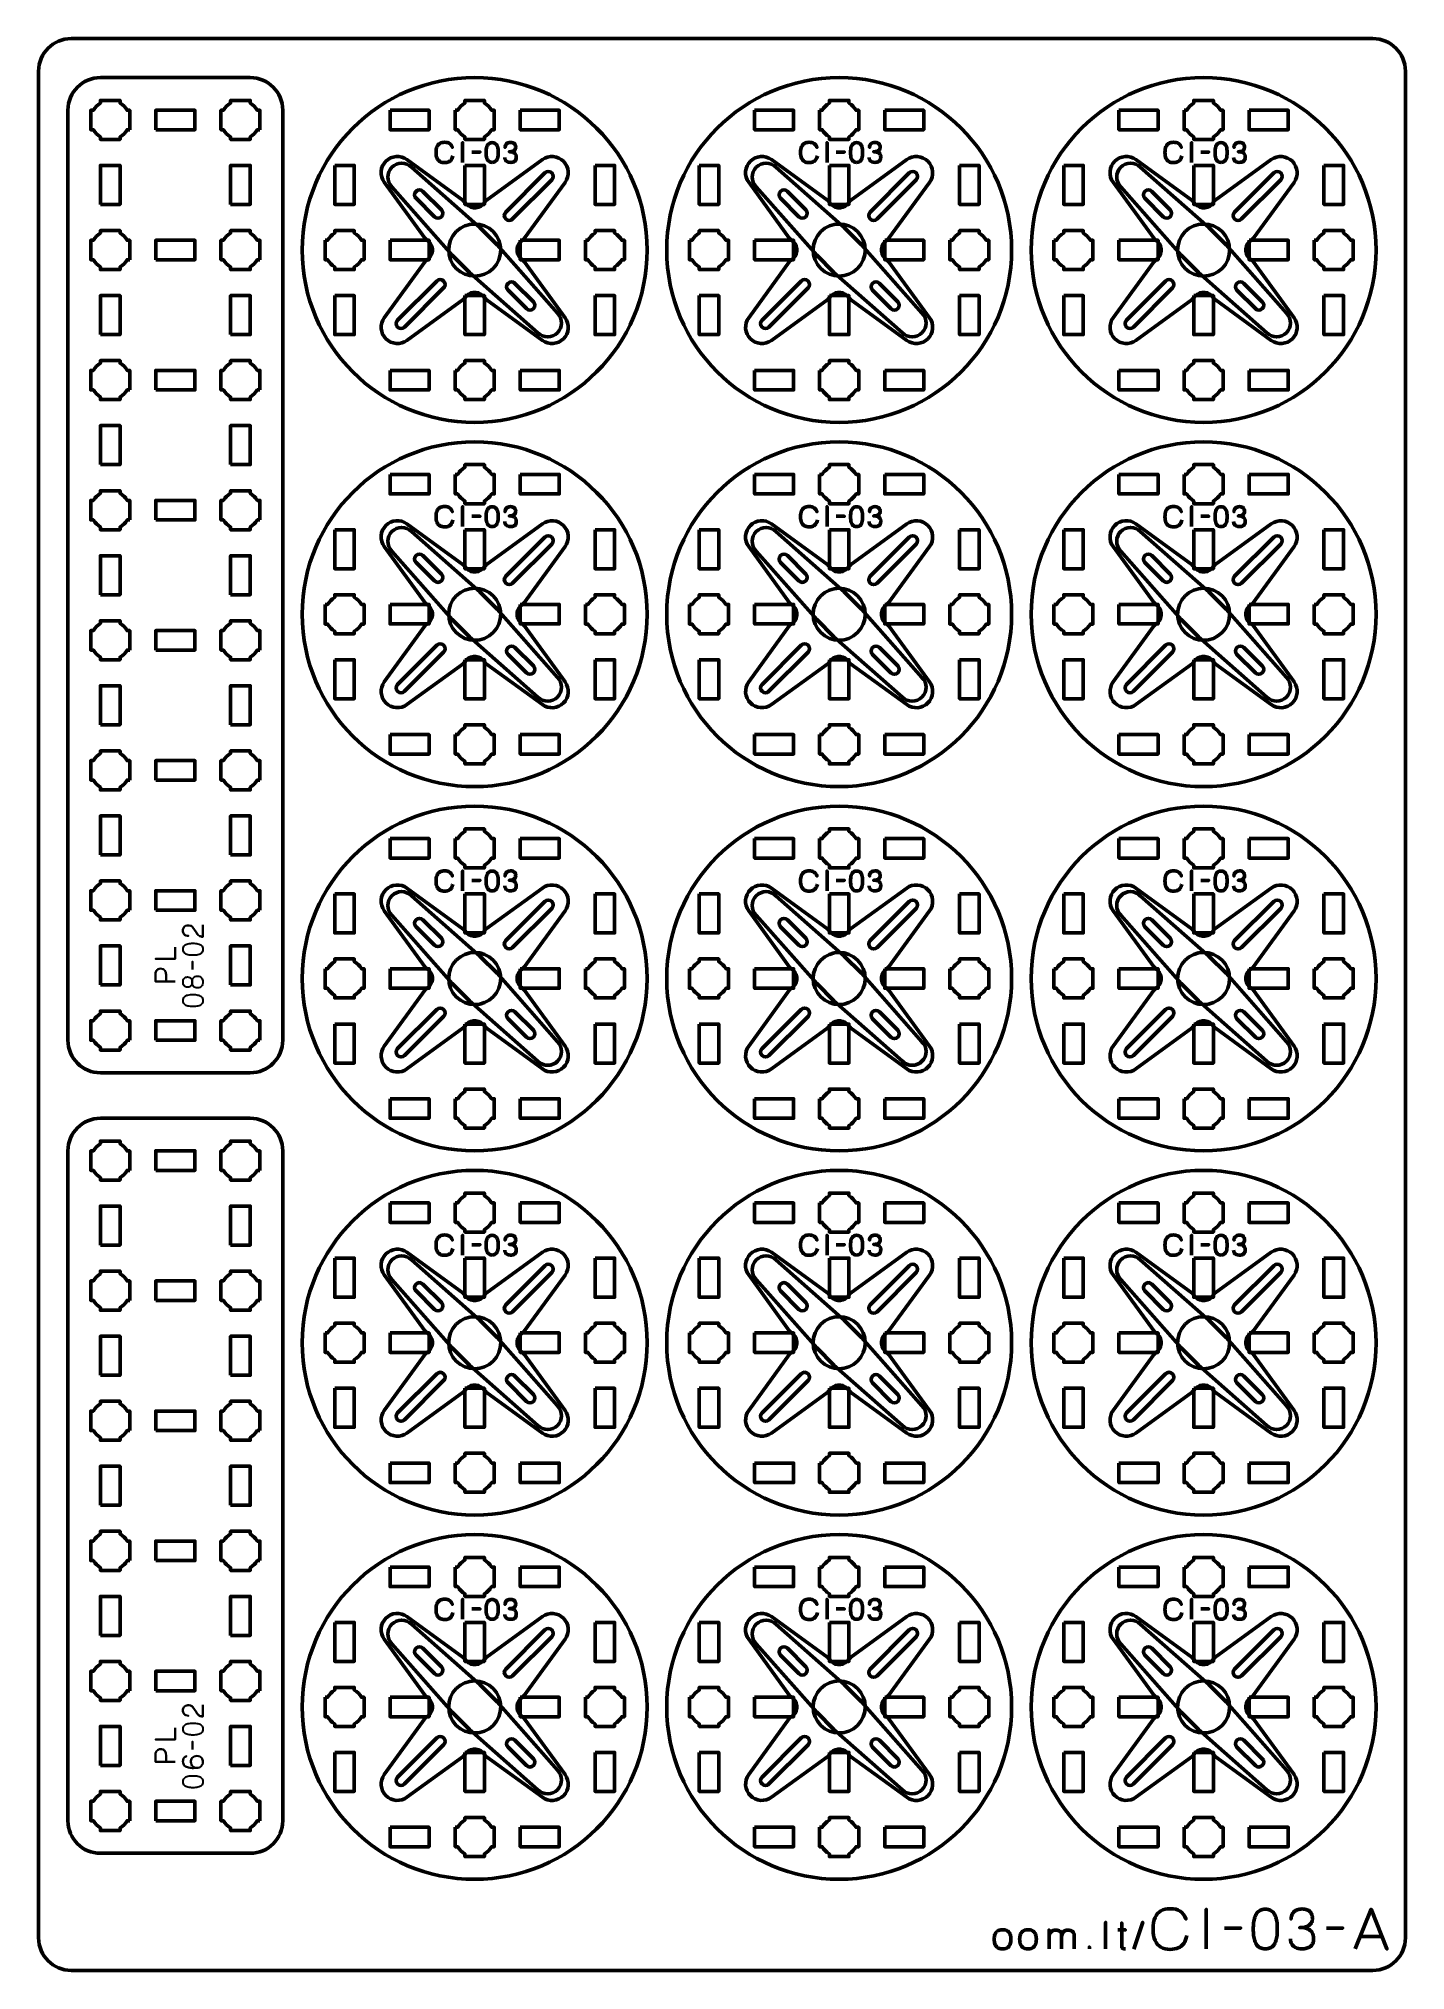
# Model space of a CAD drawing. Header units: centimetres. Extents: x -21 to 0, y -29.7 to 0.
import ezdxf

# ---------------------------------------------------------------- set-up
doc = ezdxf.new("R2010")
doc.units = ezdxf.units.CM
doc.header["$MEASUREMENT"] = 0
doc.layers.add('Layer 1', color=7, linetype='Continuous')

msp = doc.modelspace()

# ---------------------------------------------------------------- linework, layer by layer
at = {"layer": 'Layer 1', "color": 114, "lineweight": 53}
for centre in [(-14.29997, -3.25), (-8.69997, -3.25), (-3.09997, -3.25), (-14.29997, -8.85), (-8.69997, -8.85), (-3.09997, -8.85), (-14.29997, -14.45), (-8.69997, -14.45), (-3.09997, -14.45), (-14.29997, -20.05), (-8.69997, -20.05), (-3.09997, -20.05), (-14.29997, -25.65), (-8.69997, -25.65), (-3.09997, -25.65)]:
    msp.add_ellipse(centre, major_axis=(0, 2.65), ratio=1, dxfattribs=at)
at = {"layer": 'Layer 1', "color": 22, "lineweight": 53}
msp.add_open_spline([(-21.00003, -29.19995), (-21.00003, -29.19995), (-21.00003, -0.49992), (-21.00003, -0.49992), (-21.00003, -0.49992), (-21.00003, -0.22295), (-20.77694, 0.00004), (-20.49994, 0.00004), (-20.49994, 0.00004), (-20.49994, 0.00004), (-0.50008, 0.00004), (-0.50008, 0.00004), (-0.50008, 0.00004), (-0.22294, 0.00004), (0.00002, -0.22295), (0.00002, -0.49992), (0.00002, -0.49992), (0.00002, -0.49992), (0.00002, -29.19995), (0.00002, -29.19995), (0.00002, -29.19995), (0.00002, -29.47695), (-0.22294, -29.70004), (-0.50008, -29.70004), (-0.50008, -29.70004), (-0.50008, -29.70004), (-20.49994, -29.70004), (-20.49994, -29.70004), (-20.49994, -29.70004), (-20.77694, -29.70004), (-21.00003, -29.47695), (-21.00003, -29.19995)], degree=3, knots=[0, 0, 0, 0, 0.125, 0.125, 0.125, 0.125, 0.25, 0.25, 0.25, 0.25, 0.375, 0.375, 0.375, 0.375, 0.5, 0.5, 0.5, 0.5, 0.625, 0.625, 0.625, 0.625, 0.75, 0.75, 0.75, 0.75, 0.875, 0.875, 0.875, 0.875, 1, 1, 1, 1], dxfattribs=at)
at = {"layer": 'Layer 1', "color": 114, "lineweight": 53}
for points in [[(-20.55004, -15.39988), (-20.55004, -15.39988), (-20.55004, -1.10004), (-20.55004, -1.10004), (-20.55004, -1.10004), (-20.55004, -0.82291), (-20.32694, -0.59995), (-20.04994, -0.59995), (-20.04994, -0.59995), (-20.04994, -0.59995), (-17.75002, -0.59995), (-17.75002, -0.59995), (-17.75002, -0.59995), (-17.47301, -0.59995), (-17.25006, -0.82291), (-17.25006, -1.10004), (-17.25006, -1.10004), (-17.25006, -1.10004), (-17.25006, -15.39988), (-17.25006, -15.39988), (-17.25006, -15.39988), (-17.25006, -15.67688), (-17.47301, -15.89998), (-17.75002, -15.89998), (-17.75002, -15.89998), (-17.75002, -15.89998), (-20.04994, -15.89998), (-20.04994, -15.89998), (-20.04994, -15.89998), (-20.32694, -15.89998), (-20.55004, -15.67688), (-20.55004, -15.39988)], [(-20.55004, -27.39984), (-20.55004, -27.39984), (-20.55004, -17.09989), (-20.55004, -17.09989), (-20.55004, -17.09989), (-20.55004, -16.82289), (-20.32694, -16.59993), (-20.04994, -16.59993), (-20.04994, -16.59993), (-20.04994, -16.59993), (-17.75002, -16.59993), (-17.75002, -16.59993), (-17.75002, -16.59993), (-17.47301, -16.59993), (-17.25006, -16.82289), (-17.25006, -17.09989), (-17.25006, -17.09989), (-17.25006, -17.09989), (-17.25006, -27.39984), (-17.25006, -27.39984), (-17.25006, -27.39984), (-17.25006, -27.67684), (-17.47301, -27.89994), (-17.75002, -27.89994), (-17.75002, -27.89994), (-17.75002, -27.89994), (-20.04994, -27.89994), (-20.04994, -27.89994), (-20.04994, -27.89994), (-20.32694, -27.89994), (-20.55004, -27.67684), (-20.55004, -27.39984)]]:
    msp.add_open_spline(points, degree=3, knots=[0, 0, 0, 0, 0.125, 0.125, 0.125, 0.125, 0.25, 0.25, 0.25, 0.25, 0.375, 0.375, 0.375, 0.375, 0.5, 0.5, 0.5, 0.5, 0.625, 0.625, 0.625, 0.625, 0.75, 0.75, 0.75, 0.75, 0.875, 0.875, 0.875, 0.875, 1, 1, 1, 1], dxfattribs=at)
at = {"layer": 'Layer 1', "lineweight": 53}
for points, knots in [([(-19.60001, -1.40004), (-19.60001, -1.40004), (-19.64012, -1.40004), (-19.64012, -1.40004), (-19.64012, -1.40004), (-19.66644, -1.44551), (-19.70446, -1.48354), (-19.74994, -1.50986), (-19.74994, -1.50986), (-19.74994, -1.50986), (-19.74994, -1.54997), (-19.74994, -1.54997), (-19.74994, -1.54997), (-19.74994, -1.54997), (-19.90001, -1.54997), (-19.90001, -1.54997), (-19.90001, -1.54997), (-19.90001, -1.54997), (-20.04994, -1.54997), (-20.04994, -1.54997), (-20.04994, -1.54997), (-20.04994, -1.54997), (-20.04994, -1.50986), (-20.04994, -1.50986), (-20.04994, -1.50986), (-20.09555, -1.48354), (-20.13348, -1.44551), (-20.1598, -1.40004), (-20.1598, -1.40004), (-20.1598, -1.40004), (-20.20001, -1.40004), (-20.20001, -1.40004), (-20.20001, -1.40004), (-20.20001, -1.40004), (-20.20001, -1.24997), (-20.20001, -1.24997), (-20.20001, -1.24997), (-20.20001, -1.24997), (-20.20001, -1.10004), (-20.20001, -1.10004), (-20.20001, -1.10004), (-20.20001, -1.10004), (-20.1598, -1.10004), (-20.1598, -1.10004), (-20.1598, -1.10004), (-20.13348, -1.05443), (-20.09555, -1.01655), (-20.04994, -0.99019), (-20.04994, -0.99019), (-20.04994, -0.99019), (-20.04994, -0.94998), (-20.04994, -0.94998), (-20.04994, -0.94998), (-20.04994, -0.94998), (-19.90001, -0.94998), (-19.90001, -0.94998), (-19.90001, -0.94998), (-19.90001, -0.94998), (-19.74994, -0.94998), (-19.74994, -0.94998), (-19.74994, -0.94998), (-19.74994, -0.94998), (-19.74994, -0.99019), (-19.74994, -0.99019), (-19.74994, -0.99019), (-19.70446, -1.01655), (-19.66644, -1.05443), (-19.64012, -1.10004), (-19.64012, -1.10004), (-19.64012, -1.10004), (-19.60001, -1.10004), (-19.60001, -1.10004), (-19.60001, -1.10004), (-19.60001, -1.10004), (-19.60001, -1.24997), (-19.60001, -1.24997), (-19.60001, -1.24997), (-19.60001, -1.24997), (-19.60001, -1.40004), (-19.60001, -1.40004)], [0, 0, 0, 0, 0.05, 0.05, 0.05, 0.05, 0.1, 0.1, 0.1, 0.1, 0.15, 0.15, 0.15, 0.15, 0.2, 0.2, 0.2, 0.2, 0.25, 0.25, 0.25, 0.25, 0.3, 0.3, 0.3, 0.3, 0.35, 0.35, 0.35, 0.35, 0.4, 0.4, 0.4, 0.4, 0.45, 0.45, 0.45, 0.45, 0.5, 0.5, 0.5, 0.5, 0.55, 0.55, 0.55, 0.55, 0.6, 0.6, 0.6, 0.6, 0.65, 0.65, 0.65, 0.65, 0.7, 0.7, 0.7, 0.7, 0.75, 0.75, 0.75, 0.75, 0.8, 0.8, 0.8, 0.8, 0.85, 0.85, 0.85, 0.85, 0.9, 0.9, 0.9, 0.9, 0.95, 0.95, 0.95, 0.95, 1, 1, 1, 1]), ([(-19.19999, -1.40004), (-19.19999, -1.40004), (-19.19999, -1.10004), (-19.19999, -1.10004), (-19.19999, -1.10004), (-19.19999, -1.10004), (-18.6, -1.10004), (-18.6, -1.10004), (-18.6, -1.10004), (-18.6, -1.10004), (-18.6, -1.40004), (-18.6, -1.40004), (-18.6, -1.40004), (-18.6, -1.40004), (-19.19999, -1.40004), (-19.19999, -1.40004)], [0, 0, 0, 0, 0.25, 0.25, 0.25, 0.25, 0.5, 0.5, 0.5, 0.5, 0.75, 0.75, 0.75, 0.75, 1, 1, 1, 1]), ([(-17.59994, -1.40004), (-17.59994, -1.40004), (-17.6402, -1.40004), (-17.6402, -1.40004), (-17.6402, -1.40004), (-17.66651, -1.44551), (-17.70454, -1.48354), (-17.75002, -1.50986), (-17.75002, -1.50986), (-17.75002, -1.50986), (-17.75002, -1.54997), (-17.75002, -1.54997), (-17.75002, -1.54997), (-17.75002, -1.54997), (-17.89995, -1.54997), (-17.89995, -1.54997), (-17.89995, -1.54997), (-17.89995, -1.54997), (-18.05002, -1.54997), (-18.05002, -1.54997), (-18.05002, -1.54997), (-18.05002, -1.54997), (-18.05002, -1.50986), (-18.05002, -1.50986), (-18.05002, -1.50986), (-18.09549, -1.48354), (-18.13352, -1.44551), (-18.15984, -1.40004), (-18.15984, -1.40004), (-18.15984, -1.40004), (-18.19995, -1.40004), (-18.19995, -1.40004), (-18.19995, -1.40004), (-18.19995, -1.40004), (-18.19995, -1.24997), (-18.19995, -1.24997), (-18.19995, -1.24997), (-18.19995, -1.24997), (-18.19995, -1.10004), (-18.19995, -1.10004), (-18.19995, -1.10004), (-18.19995, -1.10004), (-18.15984, -1.10004), (-18.15984, -1.10004), (-18.15984, -1.10004), (-18.13352, -1.05443), (-18.09549, -1.01655), (-18.05002, -0.99019), (-18.05002, -0.99019), (-18.05002, -0.99019), (-18.05002, -0.94998), (-18.05002, -0.94998), (-18.05002, -0.94998), (-18.05002, -0.94998), (-17.89995, -0.94998), (-17.89995, -0.94998), (-17.89995, -0.94998), (-17.89995, -0.94998), (-17.75002, -0.94998), (-17.75002, -0.94998), (-17.75002, -0.94998), (-17.75002, -0.94998), (-17.75002, -0.99019), (-17.75002, -0.99019), (-17.75002, -0.99019), (-17.70454, -1.01655), (-17.66651, -1.05443), (-17.6402, -1.10004), (-17.6402, -1.10004), (-17.6402, -1.10004), (-17.59994, -1.10004), (-17.59994, -1.10004), (-17.59994, -1.10004), (-17.59994, -1.10004), (-17.59994, -1.24997), (-17.59994, -1.24997), (-17.59994, -1.24997), (-17.59994, -1.24997), (-17.59994, -1.40004), (-17.59994, -1.40004)], [0, 0, 0, 0, 0.05, 0.05, 0.05, 0.05, 0.1, 0.1, 0.1, 0.1, 0.15, 0.15, 0.15, 0.15, 0.2, 0.2, 0.2, 0.2, 0.25, 0.25, 0.25, 0.25, 0.3, 0.3, 0.3, 0.3, 0.35, 0.35, 0.35, 0.35, 0.4, 0.4, 0.4, 0.4, 0.45, 0.45, 0.45, 0.45, 0.5, 0.5, 0.5, 0.5, 0.55, 0.55, 0.55, 0.55, 0.6, 0.6, 0.6, 0.6, 0.65, 0.65, 0.65, 0.65, 0.7, 0.7, 0.7, 0.7, 0.75, 0.75, 0.75, 0.75, 0.8, 0.8, 0.8, 0.8, 0.85, 0.85, 0.85, 0.85, 0.9, 0.9, 0.9, 0.9, 0.95, 0.95, 0.95, 0.95, 1, 1, 1, 1]), ([(-15.59996, -1.09993), (-15.59996, -1.09993), (-14.99995, -1.09993), (-14.99995, -1.09993), (-14.99995, -1.09993), (-14.99995, -1.09993), (-14.99995, -1.39993), (-14.99995, -1.39993), (-14.99995, -1.39993), (-14.99995, -1.39993), (-15.59996, -1.39993), (-15.59996, -1.39993), (-15.59996, -1.39993), (-15.59996, -1.39993), (-15.59996, -1.09993), (-15.59996, -1.09993)], [0, 0, 0, 0, 0.25, 0.25, 0.25, 0.25, 0.5, 0.5, 0.5, 0.5, 0.75, 0.75, 0.75, 0.75, 1, 1, 1, 1]), ([(-14.59997, -1.09994), (-14.59997, -1.09994), (-14.55977, -1.09994), (-14.55977, -1.09994), (-14.55977, -1.09994), (-14.53344, -1.05442), (-14.49548, -1.01649), (-14.44997, -0.99016), (-14.44997, -0.99016), (-14.44997, -0.99016), (-14.44997, -0.94994), (-14.44997, -0.94994), (-14.44997, -0.94994), (-14.44997, -0.94994), (-14.14997, -0.94994), (-14.14997, -0.94994), (-14.14997, -0.94994), (-14.14997, -0.94994), (-14.14997, -0.99013), (-14.14997, -0.99013), (-14.14997, -0.99013), (-14.10444, -1.01646), (-14.06645, -1.05441), (-14.04009, -1.09994), (-14.04009, -1.09994), (-14.04009, -1.09994), (-13.99997, -1.09994), (-13.99997, -1.09994), (-13.99997, -1.09994), (-13.99997, -1.09994), (-13.99997, -1.24536), (-13.99997, -1.24536), (-13.99997, -1.24536), (-13.99997, -1.24536), (-13.99991, -1.25001), (-13.99991, -1.25001), (-13.99991, -1.25001), (-13.99991, -1.25001), (-13.99997, -1.25465), (-13.99997, -1.25465), (-13.99997, -1.25465), (-13.99997, -1.25465), (-13.99997, -1.39994), (-13.99997, -1.39994), (-13.99997, -1.39994), (-13.99997, -1.39994), (-14.04004, -1.39994), (-14.04004, -1.39994), (-14.04004, -1.39994), (-14.06639, -1.44551), (-14.10439, -1.48352), (-14.14997, -1.50988), (-14.14997, -1.50988), (-14.14997, -1.50988), (-14.14997, -1.54994), (-14.14997, -1.54994), (-14.14997, -1.54994), (-14.14997, -1.54994), (-14.29325, -1.54994), (-14.29325, -1.54994), (-14.29325, -1.54994), (-14.29325, -1.54994), (-14.29992, -1.55002), (-14.29992, -1.55002), (-14.29992, -1.55002), (-14.29992, -1.55002), (-14.3066, -1.54994), (-14.3066, -1.54994), (-14.3066, -1.54994), (-14.3066, -1.54994), (-14.44997, -1.54994), (-14.44997, -1.54994), (-14.44997, -1.54994), (-14.44997, -1.54994), (-14.44997, -1.50984), (-14.44997, -1.50984), (-14.44997, -1.50984), (-14.49551, -1.48348), (-14.53349, -1.44549), (-14.55982, -1.39994), (-14.55982, -1.39994), (-14.55982, -1.39994), (-14.59997, -1.39994), (-14.59997, -1.39994), (-14.59997, -1.39994), (-14.59997, -1.39994), (-14.59997, -1.09994), (-14.59997, -1.09994)], [0, 0, 0, 0, 0.04545455, 0.04545455, 0.04545455, 0.04545455, 0.09090909, 0.09090909, 0.09090909, 0.09090909, 0.13636364, 0.13636364, 0.13636364, 0.13636364, 0.18181818, 0.18181818, 0.18181818, 0.18181818, 0.22727273, 0.22727273, 0.22727273, 0.22727273, 0.27272727, 0.27272727, 0.27272727, 0.27272727, 0.31818182, 0.31818182, 0.31818182, 0.31818182, 0.36363636, 0.36363636, 0.36363636, 0.36363636, 0.40909091, 0.40909091, 0.40909091, 0.40909091, 0.45454545, 0.45454545, 0.45454545, 0.45454545, 0.5, 0.5, 0.5, 0.5, 0.54545455, 0.54545455, 0.54545455, 0.54545455, 0.59090909, 0.59090909, 0.59090909, 0.59090909, 0.63636364, 0.63636364, 0.63636364, 0.63636364, 0.68181818, 0.68181818, 0.68181818, 0.68181818, 0.72727273, 0.72727273, 0.72727273, 0.72727273, 0.77272727, 0.77272727, 0.77272727, 0.77272727, 0.81818182, 0.81818182, 0.81818182, 0.81818182, 0.86363636, 0.86363636, 0.86363636, 0.86363636, 0.90909091, 0.90909091, 0.90909091, 0.90909091, 0.95454545, 0.95454545, 0.95454545, 0.95454545, 1, 1, 1, 1]), ([(-13.59989, -1.09993), (-13.59989, -1.09993), (-12.99989, -1.09993), (-12.99989, -1.09993), (-12.99989, -1.09993), (-12.99989, -1.09993), (-12.99989, -1.39993), (-12.99989, -1.39993), (-12.99989, -1.39993), (-12.99989, -1.39993), (-13.59989, -1.39993), (-13.59989, -1.39993), (-13.59989, -1.39993), (-13.59989, -1.39993), (-13.59989, -1.09993), (-13.59989, -1.09993)], [0, 0, 0, 0, 0.25, 0.25, 0.25, 0.25, 0.5, 0.5, 0.5, 0.5, 0.75, 0.75, 0.75, 0.75, 1, 1, 1, 1]), ([(-9.99996, -1.09993), (-9.99996, -1.09993), (-9.39995, -1.09993), (-9.39995, -1.09993), (-9.39995, -1.09993), (-9.39995, -1.09993), (-9.39995, -1.39993), (-9.39995, -1.39993), (-9.39995, -1.39993), (-9.39995, -1.39993), (-9.99996, -1.39993), (-9.99996, -1.39993), (-9.99996, -1.39993), (-9.99996, -1.39993), (-9.99996, -1.09993), (-9.99996, -1.09993)], [0, 0, 0, 0, 0.25, 0.25, 0.25, 0.25, 0.5, 0.5, 0.5, 0.5, 0.75, 0.75, 0.75, 0.75, 1, 1, 1, 1]), ([(-8.99997, -1.09994), (-8.99997, -1.09994), (-8.95977, -1.09994), (-8.95977, -1.09994), (-8.95977, -1.09994), (-8.93344, -1.05442), (-8.89548, -1.01649), (-8.84997, -0.99016), (-8.84997, -0.99016), (-8.84997, -0.99016), (-8.84997, -0.94994), (-8.84997, -0.94994), (-8.84997, -0.94994), (-8.84997, -0.94994), (-8.54997, -0.94994), (-8.54997, -0.94994), (-8.54997, -0.94994), (-8.54997, -0.94994), (-8.54997, -0.99013), (-8.54997, -0.99013), (-8.54997, -0.99013), (-8.50444, -1.01646), (-8.46645, -1.05441), (-8.44009, -1.09994), (-8.44009, -1.09994), (-8.44009, -1.09994), (-8.39997, -1.09994), (-8.39997, -1.09994), (-8.39997, -1.09994), (-8.39997, -1.09994), (-8.39997, -1.24536), (-8.39997, -1.24536), (-8.39997, -1.24536), (-8.39997, -1.24536), (-8.39991, -1.25001), (-8.39991, -1.25001), (-8.39991, -1.25001), (-8.39991, -1.25001), (-8.39997, -1.25465), (-8.39997, -1.25465), (-8.39997, -1.25465), (-8.39997, -1.25465), (-8.39997, -1.39994), (-8.39997, -1.39994), (-8.39997, -1.39994), (-8.39997, -1.39994), (-8.44004, -1.39994), (-8.44004, -1.39994), (-8.44004, -1.39994), (-8.46639, -1.44551), (-8.50439, -1.48352), (-8.54997, -1.50988), (-8.54997, -1.50988), (-8.54997, -1.50988), (-8.54997, -1.54994), (-8.54997, -1.54994), (-8.54997, -1.54994), (-8.54997, -1.54994), (-8.69325, -1.54994), (-8.69325, -1.54994), (-8.69325, -1.54994), (-8.69325, -1.54994), (-8.69992, -1.55002), (-8.69992, -1.55002), (-8.69992, -1.55002), (-8.69992, -1.55002), (-8.7066, -1.54994), (-8.7066, -1.54994), (-8.7066, -1.54994), (-8.7066, -1.54994), (-8.84997, -1.54994), (-8.84997, -1.54994), (-8.84997, -1.54994), (-8.84997, -1.54994), (-8.84997, -1.50984), (-8.84997, -1.50984), (-8.84997, -1.50984), (-8.89551, -1.48348), (-8.93349, -1.44549), (-8.95982, -1.39994), (-8.95982, -1.39994), (-8.95982, -1.39994), (-8.99997, -1.39994), (-8.99997, -1.39994), (-8.99997, -1.39994), (-8.99997, -1.39994), (-8.99997, -1.09994), (-8.99997, -1.09994)], [0, 0, 0, 0, 0.04545455, 0.04545455, 0.04545455, 0.04545455, 0.09090909, 0.09090909, 0.09090909, 0.09090909, 0.13636364, 0.13636364, 0.13636364, 0.13636364, 0.18181818, 0.18181818, 0.18181818, 0.18181818, 0.22727273, 0.22727273, 0.22727273, 0.22727273, 0.27272727, 0.27272727, 0.27272727, 0.27272727, 0.31818182, 0.31818182, 0.31818182, 0.31818182, 0.36363636, 0.36363636, 0.36363636, 0.36363636, 0.40909091, 0.40909091, 0.40909091, 0.40909091, 0.45454545, 0.45454545, 0.45454545, 0.45454545, 0.5, 0.5, 0.5, 0.5, 0.54545455, 0.54545455, 0.54545455, 0.54545455, 0.59090909, 0.59090909, 0.59090909, 0.59090909, 0.63636364, 0.63636364, 0.63636364, 0.63636364, 0.68181818, 0.68181818, 0.68181818, 0.68181818, 0.72727273, 0.72727273, 0.72727273, 0.72727273, 0.77272727, 0.77272727, 0.77272727, 0.77272727, 0.81818182, 0.81818182, 0.81818182, 0.81818182, 0.86363636, 0.86363636, 0.86363636, 0.86363636, 0.90909091, 0.90909091, 0.90909091, 0.90909091, 0.95454545, 0.95454545, 0.95454545, 0.95454545, 1, 1, 1, 1]), ([(-7.99989, -1.09993), (-7.99989, -1.09993), (-7.39989, -1.09993), (-7.39989, -1.09993), (-7.39989, -1.09993), (-7.39989, -1.09993), (-7.39989, -1.39993), (-7.39989, -1.39993), (-7.39989, -1.39993), (-7.39989, -1.39993), (-7.99989, -1.39993), (-7.99989, -1.39993), (-7.99989, -1.39993), (-7.99989, -1.39993), (-7.99989, -1.09993), (-7.99989, -1.09993)], [0, 0, 0, 0, 0.25, 0.25, 0.25, 0.25, 0.5, 0.5, 0.5, 0.5, 0.75, 0.75, 0.75, 0.75, 1, 1, 1, 1]), ([(-4.39996, -1.09993), (-4.39996, -1.09993), (-3.79995, -1.09993), (-3.79995, -1.09993), (-3.79995, -1.09993), (-3.79995, -1.09993), (-3.79995, -1.39993), (-3.79995, -1.39993), (-3.79995, -1.39993), (-3.79995, -1.39993), (-4.39996, -1.39993), (-4.39996, -1.39993), (-4.39996, -1.39993), (-4.39996, -1.39993), (-4.39996, -1.09993), (-4.39996, -1.09993)], [0, 0, 0, 0, 0.25, 0.25, 0.25, 0.25, 0.5, 0.5, 0.5, 0.5, 0.75, 0.75, 0.75, 0.75, 1, 1, 1, 1]), ([(-3.39997, -1.09994), (-3.39997, -1.09994), (-3.35977, -1.09994), (-3.35977, -1.09994), (-3.35977, -1.09994), (-3.33344, -1.05442), (-3.29548, -1.01649), (-3.24997, -0.99016), (-3.24997, -0.99016), (-3.24997, -0.99016), (-3.24997, -0.94994), (-3.24997, -0.94994), (-3.24997, -0.94994), (-3.24997, -0.94994), (-2.94997, -0.94994), (-2.94997, -0.94994), (-2.94997, -0.94994), (-2.94997, -0.94994), (-2.94997, -0.99013), (-2.94997, -0.99013), (-2.94997, -0.99013), (-2.90444, -1.01646), (-2.86645, -1.05441), (-2.84009, -1.09994), (-2.84009, -1.09994), (-2.84009, -1.09994), (-2.79997, -1.09994), (-2.79997, -1.09994), (-2.79997, -1.09994), (-2.79997, -1.09994), (-2.79997, -1.24536), (-2.79997, -1.24536), (-2.79997, -1.24536), (-2.79997, -1.24536), (-2.79991, -1.25001), (-2.79991, -1.25001), (-2.79991, -1.25001), (-2.79991, -1.25001), (-2.79997, -1.25465), (-2.79997, -1.25465), (-2.79997, -1.25465), (-2.79997, -1.25465), (-2.79997, -1.39994), (-2.79997, -1.39994), (-2.79997, -1.39994), (-2.79997, -1.39994), (-2.84004, -1.39994), (-2.84004, -1.39994), (-2.84004, -1.39994), (-2.86639, -1.44551), (-2.90439, -1.48352), (-2.94997, -1.50988), (-2.94997, -1.50988), (-2.94997, -1.50988), (-2.94997, -1.54994), (-2.94997, -1.54994), (-2.94997, -1.54994), (-2.94997, -1.54994), (-3.09325, -1.54994), (-3.09325, -1.54994), (-3.09325, -1.54994), (-3.09325, -1.54994), (-3.09992, -1.55002), (-3.09992, -1.55002), (-3.09992, -1.55002), (-3.09992, -1.55002), (-3.1066, -1.54994), (-3.1066, -1.54994), (-3.1066, -1.54994), (-3.1066, -1.54994), (-3.24997, -1.54994), (-3.24997, -1.54994), (-3.24997, -1.54994), (-3.24997, -1.54994), (-3.24997, -1.50984), (-3.24997, -1.50984), (-3.24997, -1.50984), (-3.29551, -1.48348), (-3.33349, -1.44549), (-3.35982, -1.39994), (-3.35982, -1.39994), (-3.35982, -1.39994), (-3.39997, -1.39994), (-3.39997, -1.39994), (-3.39997, -1.39994), (-3.39997, -1.39994), (-3.39997, -1.09994), (-3.39997, -1.09994)], [0, 0, 0, 0, 0.04545455, 0.04545455, 0.04545455, 0.04545455, 0.09090909, 0.09090909, 0.09090909, 0.09090909, 0.13636364, 0.13636364, 0.13636364, 0.13636364, 0.18181818, 0.18181818, 0.18181818, 0.18181818, 0.22727273, 0.22727273, 0.22727273, 0.22727273, 0.27272727, 0.27272727, 0.27272727, 0.27272727, 0.31818182, 0.31818182, 0.31818182, 0.31818182, 0.36363636, 0.36363636, 0.36363636, 0.36363636, 0.40909091, 0.40909091, 0.40909091, 0.40909091, 0.45454545, 0.45454545, 0.45454545, 0.45454545, 0.5, 0.5, 0.5, 0.5, 0.54545455, 0.54545455, 0.54545455, 0.54545455, 0.59090909, 0.59090909, 0.59090909, 0.59090909, 0.63636364, 0.63636364, 0.63636364, 0.63636364, 0.68181818, 0.68181818, 0.68181818, 0.68181818, 0.72727273, 0.72727273, 0.72727273, 0.72727273, 0.77272727, 0.77272727, 0.77272727, 0.77272727, 0.81818182, 0.81818182, 0.81818182, 0.81818182, 0.86363636, 0.86363636, 0.86363636, 0.86363636, 0.90909091, 0.90909091, 0.90909091, 0.90909091, 0.95454545, 0.95454545, 0.95454545, 0.95454545, 1, 1, 1, 1]), ([(-2.39989, -1.09993), (-2.39989, -1.09993), (-1.79989, -1.09993), (-1.79989, -1.09993), (-1.79989, -1.09993), (-1.79989, -1.09993), (-1.79989, -1.39993), (-1.79989, -1.39993), (-1.79989, -1.39993), (-1.79989, -1.39993), (-2.39989, -1.39993), (-2.39989, -1.39993), (-2.39989, -1.39993), (-2.39989, -1.39993), (-2.39989, -1.09993), (-2.39989, -1.09993)], [0, 0, 0, 0, 0.25, 0.25, 0.25, 0.25, 0.5, 0.5, 0.5, 0.5, 0.75, 0.75, 0.75, 0.75, 1, 1, 1, 1]), ([(-20.04994, -2.54999), (-20.04994, -2.54999), (-20.04994, -1.94999), (-20.04994, -1.94999), (-20.04994, -1.94999), (-20.04994, -1.94999), (-19.74994, -1.94999), (-19.74994, -1.94999), (-19.74994, -1.94999), (-19.74994, -1.94999), (-19.74994, -2.54999), (-19.74994, -2.54999), (-19.74994, -2.54999), (-19.74994, -2.54999), (-20.04994, -2.54999), (-20.04994, -2.54999)], [0, 0, 0, 0, 0.25, 0.25, 0.25, 0.25, 0.5, 0.5, 0.5, 0.5, 0.75, 0.75, 0.75, 0.75, 1, 1, 1, 1]), ([(-18.05002, -2.54999), (-18.05002, -2.54999), (-18.05002, -1.94999), (-18.05002, -1.94999), (-18.05002, -1.94999), (-18.05002, -1.94999), (-17.75002, -1.94999), (-17.75002, -1.94999), (-17.75002, -1.94999), (-17.75002, -1.94999), (-17.75002, -2.54999), (-17.75002, -2.54999), (-17.75002, -2.54999), (-17.75002, -2.54999), (-18.05002, -2.54999), (-18.05002, -2.54999)], [0, 0, 0, 0, 0.25, 0.25, 0.25, 0.25, 0.5, 0.5, 0.5, 0.5, 0.75, 0.75, 0.75, 0.75, 1, 1, 1, 1]), ([(-16.44994, -1.94991), (-16.44994, -1.94991), (-16.14994, -1.94991), (-16.14994, -1.94991), (-16.14994, -1.94991), (-16.14994, -1.94991), (-16.14994, -2.54992), (-16.14994, -2.54992), (-16.14994, -2.54992), (-16.14994, -2.54992), (-16.44994, -2.54992), (-16.44994, -2.54992), (-16.44994, -2.54992), (-16.44994, -2.54992), (-16.44994, -1.94991), (-16.44994, -1.94991)], [0, 0, 0, 0, 0.25, 0.25, 0.25, 0.25, 0.5, 0.5, 0.5, 0.5, 0.75, 0.75, 0.75, 0.75, 1, 1, 1, 1]), ([(-14.45001, -1.94991), (-14.45001, -1.94991), (-14.15001, -1.94991), (-14.15001, -1.94991), (-14.15001, -1.94991), (-14.15001, -1.94991), (-14.15001, -2.54992), (-14.15001, -2.54992), (-14.15001, -2.54992), (-14.15001, -2.54992), (-14.45001, -2.54992), (-14.45001, -2.54992), (-14.45001, -2.54992), (-14.45001, -2.54992), (-14.45001, -1.94991), (-14.45001, -1.94991)], [0, 0, 0, 0, 0.25, 0.25, 0.25, 0.25, 0.5, 0.5, 0.5, 0.5, 0.75, 0.75, 0.75, 0.75, 1, 1, 1, 1]), ([(-12.44991, -1.94991), (-12.44991, -1.94991), (-12.1499, -1.94991), (-12.1499, -1.94991), (-12.1499, -1.94991), (-12.1499, -1.94991), (-12.1499, -2.54992), (-12.1499, -2.54992), (-12.1499, -2.54992), (-12.1499, -2.54992), (-12.44991, -2.54992), (-12.44991, -2.54992), (-12.44991, -2.54992), (-12.44991, -2.54992), (-12.44991, -1.94991), (-12.44991, -1.94991)], [0, 0, 0, 0, 0.25, 0.25, 0.25, 0.25, 0.5, 0.5, 0.5, 0.5, 0.75, 0.75, 0.75, 0.75, 1, 1, 1, 1]), ([(-10.84994, -1.94991), (-10.84994, -1.94991), (-10.54994, -1.94991), (-10.54994, -1.94991), (-10.54994, -1.94991), (-10.54994, -1.94991), (-10.54994, -2.54992), (-10.54994, -2.54992), (-10.54994, -2.54992), (-10.54994, -2.54992), (-10.84994, -2.54992), (-10.84994, -2.54992), (-10.84994, -2.54992), (-10.84994, -2.54992), (-10.84994, -1.94991), (-10.84994, -1.94991)], [0, 0, 0, 0, 0.25, 0.25, 0.25, 0.25, 0.5, 0.5, 0.5, 0.5, 0.75, 0.75, 0.75, 0.75, 1, 1, 1, 1]), ([(-8.85001, -1.94991), (-8.85001, -1.94991), (-8.55001, -1.94991), (-8.55001, -1.94991), (-8.55001, -1.94991), (-8.55001, -1.94991), (-8.55001, -2.54992), (-8.55001, -2.54992), (-8.55001, -2.54992), (-8.55001, -2.54992), (-8.85001, -2.54992), (-8.85001, -2.54992), (-8.85001, -2.54992), (-8.85001, -2.54992), (-8.85001, -1.94991), (-8.85001, -1.94991)], [0, 0, 0, 0, 0.25, 0.25, 0.25, 0.25, 0.5, 0.5, 0.5, 0.5, 0.75, 0.75, 0.75, 0.75, 1, 1, 1, 1]), ([(-6.84991, -1.94991), (-6.84991, -1.94991), (-6.5499, -1.94991), (-6.5499, -1.94991), (-6.5499, -1.94991), (-6.5499, -1.94991), (-6.5499, -2.54992), (-6.5499, -2.54992), (-6.5499, -2.54992), (-6.5499, -2.54992), (-6.84991, -2.54992), (-6.84991, -2.54992), (-6.84991, -2.54992), (-6.84991, -2.54992), (-6.84991, -1.94991), (-6.84991, -1.94991)], [0, 0, 0, 0, 0.25, 0.25, 0.25, 0.25, 0.5, 0.5, 0.5, 0.5, 0.75, 0.75, 0.75, 0.75, 1, 1, 1, 1]), ([(-5.24994, -1.94991), (-5.24994, -1.94991), (-4.94994, -1.94991), (-4.94994, -1.94991), (-4.94994, -1.94991), (-4.94994, -1.94991), (-4.94994, -2.54992), (-4.94994, -2.54992), (-4.94994, -2.54992), (-4.94994, -2.54992), (-5.24994, -2.54992), (-5.24994, -2.54992), (-5.24994, -2.54992), (-5.24994, -2.54992), (-5.24994, -1.94991), (-5.24994, -1.94991)], [0, 0, 0, 0, 0.25, 0.25, 0.25, 0.25, 0.5, 0.5, 0.5, 0.5, 0.75, 0.75, 0.75, 0.75, 1, 1, 1, 1]), ([(-3.25001, -1.94991), (-3.25001, -1.94991), (-2.95001, -1.94991), (-2.95001, -1.94991), (-2.95001, -1.94991), (-2.95001, -1.94991), (-2.95001, -2.54992), (-2.95001, -2.54992), (-2.95001, -2.54992), (-2.95001, -2.54992), (-3.25001, -2.54992), (-3.25001, -2.54992), (-3.25001, -2.54992), (-3.25001, -2.54992), (-3.25001, -1.94991), (-3.25001, -1.94991)], [0, 0, 0, 0, 0.25, 0.25, 0.25, 0.25, 0.5, 0.5, 0.5, 0.5, 0.75, 0.75, 0.75, 0.75, 1, 1, 1, 1]), ([(-1.24991, -1.94991), (-1.24991, -1.94991), (-0.9499, -1.94991), (-0.9499, -1.94991), (-0.9499, -1.94991), (-0.9499, -1.94991), (-0.9499, -2.54992), (-0.9499, -2.54992), (-0.9499, -2.54992), (-0.9499, -2.54992), (-1.24991, -2.54992), (-1.24991, -2.54992), (-1.24991, -2.54992), (-1.24991, -2.54992), (-1.24991, -1.94991), (-1.24991, -1.94991)], [0, 0, 0, 0, 0.25, 0.25, 0.25, 0.25, 0.5, 0.5, 0.5, 0.5, 0.75, 0.75, 0.75, 0.75, 1, 1, 1, 1]), ([(-19.60001, -3.39997), (-19.60001, -3.39997), (-19.64012, -3.39997), (-19.64012, -3.39997), (-19.64012, -3.39997), (-19.66644, -3.44559), (-19.70446, -3.48348), (-19.74994, -3.50979), (-19.74994, -3.50979), (-19.74994, -3.50979), (-19.74994, -3.55004), (-19.74994, -3.55004), (-19.74994, -3.55004), (-19.74994, -3.55004), (-19.90001, -3.55004), (-19.90001, -3.55004), (-19.90001, -3.55004), (-19.90001, -3.55004), (-20.04994, -3.55004), (-20.04994, -3.55004), (-20.04994, -3.55004), (-20.04994, -3.55004), (-20.04994, -3.50979), (-20.04994, -3.50979), (-20.04994, -3.50979), (-20.09555, -3.48348), (-20.13348, -3.44559), (-20.1598, -3.39997), (-20.1598, -3.39997), (-20.1598, -3.39997), (-20.20001, -3.39997), (-20.20001, -3.39997), (-20.20001, -3.39997), (-20.20001, -3.39997), (-20.20001, -3.25004), (-20.20001, -3.25004), (-20.20001, -3.25004), (-20.20001, -3.25004), (-20.20001, -3.09997), (-20.20001, -3.09997), (-20.20001, -3.09997), (-20.20001, -3.09997), (-20.1598, -3.09997), (-20.1598, -3.09997), (-20.1598, -3.09997), (-20.13348, -3.0545), (-20.09555, -3.01647), (-20.04994, -2.99015), (-20.04994, -2.99015), (-20.04994, -2.99015), (-20.04994, -2.95004), (-20.04994, -2.95004), (-20.04994, -2.95004), (-20.04994, -2.95004), (-19.90001, -2.95004), (-19.90001, -2.95004), (-19.90001, -2.95004), (-19.90001, -2.95004), (-19.74994, -2.95004), (-19.74994, -2.95004), (-19.74994, -2.95004), (-19.74994, -2.95004), (-19.74994, -2.99015), (-19.74994, -2.99015), (-19.74994, -2.99015), (-19.70446, -3.01647), (-19.66644, -3.0545), (-19.64012, -3.09997), (-19.64012, -3.09997), (-19.64012, -3.09997), (-19.60001, -3.09997), (-19.60001, -3.09997), (-19.60001, -3.09997), (-19.60001, -3.09997), (-19.60001, -3.25004), (-19.60001, -3.25004), (-19.60001, -3.25004), (-19.60001, -3.25004), (-19.60001, -3.39997), (-19.60001, -3.39997)], [0, 0, 0, 0, 0.05, 0.05, 0.05, 0.05, 0.1, 0.1, 0.1, 0.1, 0.15, 0.15, 0.15, 0.15, 0.2, 0.2, 0.2, 0.2, 0.25, 0.25, 0.25, 0.25, 0.3, 0.3, 0.3, 0.3, 0.35, 0.35, 0.35, 0.35, 0.4, 0.4, 0.4, 0.4, 0.45, 0.45, 0.45, 0.45, 0.5, 0.5, 0.5, 0.5, 0.55, 0.55, 0.55, 0.55, 0.6, 0.6, 0.6, 0.6, 0.65, 0.65, 0.65, 0.65, 0.7, 0.7, 0.7, 0.7, 0.75, 0.75, 0.75, 0.75, 0.8, 0.8, 0.8, 0.8, 0.85, 0.85, 0.85, 0.85, 0.9, 0.9, 0.9, 0.9, 0.95, 0.95, 0.95, 0.95, 1, 1, 1, 1]), ([(-17.59994, -3.39997), (-17.59994, -3.39997), (-17.6402, -3.39997), (-17.6402, -3.39997), (-17.6402, -3.39997), (-17.66651, -3.44559), (-17.70454, -3.48348), (-17.75002, -3.50979), (-17.75002, -3.50979), (-17.75002, -3.50979), (-17.75002, -3.55004), (-17.75002, -3.55004), (-17.75002, -3.55004), (-17.75002, -3.55004), (-17.89995, -3.55004), (-17.89995, -3.55004), (-17.89995, -3.55004), (-17.89995, -3.55004), (-18.05002, -3.55004), (-18.05002, -3.55004), (-18.05002, -3.55004), (-18.05002, -3.55004), (-18.05002, -3.50979), (-18.05002, -3.50979), (-18.05002, -3.50979), (-18.09549, -3.48348), (-18.13352, -3.44559), (-18.15984, -3.39997), (-18.15984, -3.39997), (-18.15984, -3.39997), (-18.19995, -3.39997), (-18.19995, -3.39997), (-18.19995, -3.39997), (-18.19995, -3.39997), (-18.19995, -3.25004), (-18.19995, -3.25004), (-18.19995, -3.25004), (-18.19995, -3.25004), (-18.19995, -3.09997), (-18.19995, -3.09997), (-18.19995, -3.09997), (-18.19995, -3.09997), (-18.15984, -3.09997), (-18.15984, -3.09997), (-18.15984, -3.09997), (-18.13352, -3.0545), (-18.09549, -3.01647), (-18.05002, -2.99015), (-18.05002, -2.99015), (-18.05002, -2.99015), (-18.05002, -2.95004), (-18.05002, -2.95004), (-18.05002, -2.95004), (-18.05002, -2.95004), (-17.89995, -2.95004), (-17.89995, -2.95004), (-17.89995, -2.95004), (-17.89995, -2.95004), (-17.75002, -2.95004), (-17.75002, -2.95004), (-17.75002, -2.95004), (-17.75002, -2.95004), (-17.75002, -2.99015), (-17.75002, -2.99015), (-17.75002, -2.99015), (-17.70454, -3.01647), (-17.66651, -3.0545), (-17.6402, -3.09997), (-17.6402, -3.09997), (-17.6402, -3.09997), (-17.59994, -3.09997), (-17.59994, -3.09997), (-17.59994, -3.09997), (-17.59994, -3.09997), (-17.59994, -3.25004), (-17.59994, -3.25004), (-17.59994, -3.25004), (-17.59994, -3.25004), (-17.59994, -3.39997), (-17.59994, -3.39997)], [0, 0, 0, 0, 0.05, 0.05, 0.05, 0.05, 0.1, 0.1, 0.1, 0.1, 0.15, 0.15, 0.15, 0.15, 0.2, 0.2, 0.2, 0.2, 0.25, 0.25, 0.25, 0.25, 0.3, 0.3, 0.3, 0.3, 0.35, 0.35, 0.35, 0.35, 0.4, 0.4, 0.4, 0.4, 0.45, 0.45, 0.45, 0.45, 0.5, 0.5, 0.5, 0.5, 0.55, 0.55, 0.55, 0.55, 0.6, 0.6, 0.6, 0.6, 0.65, 0.65, 0.65, 0.65, 0.7, 0.7, 0.7, 0.7, 0.75, 0.75, 0.75, 0.75, 0.8, 0.8, 0.8, 0.8, 0.85, 0.85, 0.85, 0.85, 0.9, 0.9, 0.9, 0.9, 0.95, 0.95, 0.95, 0.95, 1, 1, 1, 1]), ([(-16.59997, -3.09994), (-16.59997, -3.09994), (-16.55977, -3.09994), (-16.55977, -3.09994), (-16.55977, -3.09994), (-16.53344, -3.05442), (-16.49548, -3.01649), (-16.44997, -2.99016), (-16.44997, -2.99016), (-16.44997, -2.99016), (-16.44997, -2.94994), (-16.44997, -2.94994), (-16.44997, -2.94994), (-16.44997, -2.94994), (-16.14997, -2.94994), (-16.14997, -2.94994), (-16.14997, -2.94994), (-16.14997, -2.94994), (-16.14997, -2.99013), (-16.14997, -2.99013), (-16.14997, -2.99013), (-16.10444, -3.01646), (-16.06645, -3.05441), (-16.04009, -3.09994), (-16.04009, -3.09994), (-16.04009, -3.09994), (-15.99997, -3.09994), (-15.99997, -3.09994), (-15.99997, -3.09994), (-15.99997, -3.09994), (-15.99997, -3.24536), (-15.99997, -3.24536), (-15.99997, -3.24536), (-15.99997, -3.24536), (-15.99991, -3.25001), (-15.99991, -3.25001), (-15.99991, -3.25001), (-15.99991, -3.25001), (-15.99997, -3.25465), (-15.99997, -3.25465), (-15.99997, -3.25465), (-15.99997, -3.25465), (-15.99997, -3.39994), (-15.99997, -3.39994), (-15.99997, -3.39994), (-15.99997, -3.39994), (-16.04004, -3.39994), (-16.04004, -3.39994), (-16.04004, -3.39994), (-16.06639, -3.44551), (-16.10439, -3.48352), (-16.14997, -3.50988), (-16.14997, -3.50988), (-16.14997, -3.50988), (-16.14997, -3.54994), (-16.14997, -3.54994), (-16.14997, -3.54994), (-16.14997, -3.54994), (-16.29325, -3.54994), (-16.29325, -3.54994), (-16.29325, -3.54994), (-16.29325, -3.54994), (-16.29992, -3.55002), (-16.29992, -3.55002), (-16.29992, -3.55002), (-16.29992, -3.55002), (-16.3066, -3.54994), (-16.3066, -3.54994), (-16.3066, -3.54994), (-16.3066, -3.54994), (-16.44997, -3.54994), (-16.44997, -3.54994), (-16.44997, -3.54994), (-16.44997, -3.54994), (-16.44997, -3.50984), (-16.44997, -3.50984), (-16.44997, -3.50984), (-16.49551, -3.48348), (-16.53349, -3.44549), (-16.55982, -3.39994), (-16.55982, -3.39994), (-16.55982, -3.39994), (-16.59997, -3.39994), (-16.59997, -3.39994), (-16.59997, -3.39994), (-16.59997, -3.39994), (-16.59997, -3.09994), (-16.59997, -3.09994)], [0, 0, 0, 0, 0.04545455, 0.04545455, 0.04545455, 0.04545455, 0.09090909, 0.09090909, 0.09090909, 0.09090909, 0.13636364, 0.13636364, 0.13636364, 0.13636364, 0.18181818, 0.18181818, 0.18181818, 0.18181818, 0.22727273, 0.22727273, 0.22727273, 0.22727273, 0.27272727, 0.27272727, 0.27272727, 0.27272727, 0.31818182, 0.31818182, 0.31818182, 0.31818182, 0.36363636, 0.36363636, 0.36363636, 0.36363636, 0.40909091, 0.40909091, 0.40909091, 0.40909091, 0.45454545, 0.45454545, 0.45454545, 0.45454545, 0.5, 0.5, 0.5, 0.5, 0.54545455, 0.54545455, 0.54545455, 0.54545455, 0.59090909, 0.59090909, 0.59090909, 0.59090909, 0.63636364, 0.63636364, 0.63636364, 0.63636364, 0.68181818, 0.68181818, 0.68181818, 0.68181818, 0.72727273, 0.72727273, 0.72727273, 0.72727273, 0.77272727, 0.77272727, 0.77272727, 0.77272727, 0.81818182, 0.81818182, 0.81818182, 0.81818182, 0.86363636, 0.86363636, 0.86363636, 0.86363636, 0.90909091, 0.90909091, 0.90909091, 0.90909091, 0.95454545, 0.95454545, 0.95454545, 0.95454545, 1, 1, 1, 1]), ([(-12.59997, -3.09994), (-12.59997, -3.09994), (-12.55977, -3.09994), (-12.55977, -3.09994), (-12.55977, -3.09994), (-12.53344, -3.05442), (-12.49548, -3.01649), (-12.44997, -2.99016), (-12.44997, -2.99016), (-12.44997, -2.99016), (-12.44997, -2.94994), (-12.44997, -2.94994), (-12.44997, -2.94994), (-12.44997, -2.94994), (-12.14997, -2.94994), (-12.14997, -2.94994), (-12.14997, -2.94994), (-12.14997, -2.94994), (-12.14997, -2.99013), (-12.14997, -2.99013), (-12.14997, -2.99013), (-12.10444, -3.01646), (-12.06645, -3.05441), (-12.04009, -3.09994), (-12.04009, -3.09994), (-12.04009, -3.09994), (-11.99997, -3.09994), (-11.99997, -3.09994), (-11.99997, -3.09994), (-11.99997, -3.09994), (-11.99997, -3.24536), (-11.99997, -3.24536), (-11.99997, -3.24536), (-11.99997, -3.24536), (-11.99991, -3.25001), (-11.99991, -3.25001), (-11.99991, -3.25001), (-11.99991, -3.25001), (-11.99997, -3.25465), (-11.99997, -3.25465), (-11.99997, -3.25465), (-11.99997, -3.25465), (-11.99997, -3.39994), (-11.99997, -3.39994), (-11.99997, -3.39994), (-11.99997, -3.39994), (-12.04004, -3.39994), (-12.04004, -3.39994), (-12.04004, -3.39994), (-12.06639, -3.44551), (-12.10439, -3.48352), (-12.14997, -3.50988), (-12.14997, -3.50988), (-12.14997, -3.50988), (-12.14997, -3.54994), (-12.14997, -3.54994), (-12.14997, -3.54994), (-12.14997, -3.54994), (-12.29325, -3.54994), (-12.29325, -3.54994), (-12.29325, -3.54994), (-12.29325, -3.54994), (-12.29992, -3.55002), (-12.29992, -3.55002), (-12.29992, -3.55002), (-12.29992, -3.55002), (-12.3066, -3.54994), (-12.3066, -3.54994), (-12.3066, -3.54994), (-12.3066, -3.54994), (-12.44997, -3.54994), (-12.44997, -3.54994), (-12.44997, -3.54994), (-12.44997, -3.54994), (-12.44997, -3.50984), (-12.44997, -3.50984), (-12.44997, -3.50984), (-12.49551, -3.48348), (-12.53349, -3.44549), (-12.55982, -3.39994), (-12.55982, -3.39994), (-12.55982, -3.39994), (-12.59997, -3.39994), (-12.59997, -3.39994), (-12.59997, -3.39994), (-12.59997, -3.39994), (-12.59997, -3.09994), (-12.59997, -3.09994)], [0, 0, 0, 0, 0.04545455, 0.04545455, 0.04545455, 0.04545455, 0.09090909, 0.09090909, 0.09090909, 0.09090909, 0.13636364, 0.13636364, 0.13636364, 0.13636364, 0.18181818, 0.18181818, 0.18181818, 0.18181818, 0.22727273, 0.22727273, 0.22727273, 0.22727273, 0.27272727, 0.27272727, 0.27272727, 0.27272727, 0.31818182, 0.31818182, 0.31818182, 0.31818182, 0.36363636, 0.36363636, 0.36363636, 0.36363636, 0.40909091, 0.40909091, 0.40909091, 0.40909091, 0.45454545, 0.45454545, 0.45454545, 0.45454545, 0.5, 0.5, 0.5, 0.5, 0.54545455, 0.54545455, 0.54545455, 0.54545455, 0.59090909, 0.59090909, 0.59090909, 0.59090909, 0.63636364, 0.63636364, 0.63636364, 0.63636364, 0.68181818, 0.68181818, 0.68181818, 0.68181818, 0.72727273, 0.72727273, 0.72727273, 0.72727273, 0.77272727, 0.77272727, 0.77272727, 0.77272727, 0.81818182, 0.81818182, 0.81818182, 0.81818182, 0.86363636, 0.86363636, 0.86363636, 0.86363636, 0.90909091, 0.90909091, 0.90909091, 0.90909091, 0.95454545, 0.95454545, 0.95454545, 0.95454545, 1, 1, 1, 1]), ([(-10.99997, -3.09994), (-10.99997, -3.09994), (-10.95977, -3.09994), (-10.95977, -3.09994), (-10.95977, -3.09994), (-10.93344, -3.05442), (-10.89548, -3.01649), (-10.84997, -2.99016), (-10.84997, -2.99016), (-10.84997, -2.99016), (-10.84997, -2.94994), (-10.84997, -2.94994), (-10.84997, -2.94994), (-10.84997, -2.94994), (-10.54997, -2.94994), (-10.54997, -2.94994), (-10.54997, -2.94994), (-10.54997, -2.94994), (-10.54997, -2.99013), (-10.54997, -2.99013), (-10.54997, -2.99013), (-10.50444, -3.01646), (-10.46645, -3.05441), (-10.44009, -3.09994), (-10.44009, -3.09994), (-10.44009, -3.09994), (-10.39997, -3.09994), (-10.39997, -3.09994), (-10.39997, -3.09994), (-10.39997, -3.09994), (-10.39997, -3.24536), (-10.39997, -3.24536), (-10.39997, -3.24536), (-10.39997, -3.24536), (-10.39991, -3.25001), (-10.39991, -3.25001), (-10.39991, -3.25001), (-10.39991, -3.25001), (-10.39997, -3.25465), (-10.39997, -3.25465), (-10.39997, -3.25465), (-10.39997, -3.25465), (-10.39997, -3.39994), (-10.39997, -3.39994), (-10.39997, -3.39994), (-10.39997, -3.39994), (-10.44004, -3.39994), (-10.44004, -3.39994), (-10.44004, -3.39994), (-10.46639, -3.44551), (-10.50439, -3.48352), (-10.54997, -3.50988), (-10.54997, -3.50988), (-10.54997, -3.50988), (-10.54997, -3.54994), (-10.54997, -3.54994), (-10.54997, -3.54994), (-10.54997, -3.54994), (-10.69325, -3.54994), (-10.69325, -3.54994), (-10.69325, -3.54994), (-10.69325, -3.54994), (-10.69992, -3.55002), (-10.69992, -3.55002), (-10.69992, -3.55002), (-10.69992, -3.55002), (-10.7066, -3.54994), (-10.7066, -3.54994), (-10.7066, -3.54994), (-10.7066, -3.54994), (-10.84997, -3.54994), (-10.84997, -3.54994), (-10.84997, -3.54994), (-10.84997, -3.54994), (-10.84997, -3.50984), (-10.84997, -3.50984), (-10.84997, -3.50984), (-10.89551, -3.48348), (-10.93349, -3.44549), (-10.95982, -3.39994), (-10.95982, -3.39994), (-10.95982, -3.39994), (-10.99997, -3.39994), (-10.99997, -3.39994), (-10.99997, -3.39994), (-10.99997, -3.39994), (-10.99997, -3.09994), (-10.99997, -3.09994)], [0, 0, 0, 0, 0.04545455, 0.04545455, 0.04545455, 0.04545455, 0.09090909, 0.09090909, 0.09090909, 0.09090909, 0.13636364, 0.13636364, 0.13636364, 0.13636364, 0.18181818, 0.18181818, 0.18181818, 0.18181818, 0.22727273, 0.22727273, 0.22727273, 0.22727273, 0.27272727, 0.27272727, 0.27272727, 0.27272727, 0.31818182, 0.31818182, 0.31818182, 0.31818182, 0.36363636, 0.36363636, 0.36363636, 0.36363636, 0.40909091, 0.40909091, 0.40909091, 0.40909091, 0.45454545, 0.45454545, 0.45454545, 0.45454545, 0.5, 0.5, 0.5, 0.5, 0.54545455, 0.54545455, 0.54545455, 0.54545455, 0.59090909, 0.59090909, 0.59090909, 0.59090909, 0.63636364, 0.63636364, 0.63636364, 0.63636364, 0.68181818, 0.68181818, 0.68181818, 0.68181818, 0.72727273, 0.72727273, 0.72727273, 0.72727273, 0.77272727, 0.77272727, 0.77272727, 0.77272727, 0.81818182, 0.81818182, 0.81818182, 0.81818182, 0.86363636, 0.86363636, 0.86363636, 0.86363636, 0.90909091, 0.90909091, 0.90909091, 0.90909091, 0.95454545, 0.95454545, 0.95454545, 0.95454545, 1, 1, 1, 1]), ([(-6.99997, -3.09994), (-6.99997, -3.09994), (-6.95977, -3.09994), (-6.95977, -3.09994), (-6.95977, -3.09994), (-6.93344, -3.05442), (-6.89548, -3.01649), (-6.84997, -2.99016), (-6.84997, -2.99016), (-6.84997, -2.99016), (-6.84997, -2.94994), (-6.84997, -2.94994), (-6.84997, -2.94994), (-6.84997, -2.94994), (-6.54997, -2.94994), (-6.54997, -2.94994), (-6.54997, -2.94994), (-6.54997, -2.94994), (-6.54997, -2.99013), (-6.54997, -2.99013), (-6.54997, -2.99013), (-6.50444, -3.01646), (-6.46645, -3.05441), (-6.44009, -3.09994), (-6.44009, -3.09994), (-6.44009, -3.09994), (-6.39997, -3.09994), (-6.39997, -3.09994), (-6.39997, -3.09994), (-6.39997, -3.09994), (-6.39997, -3.24536), (-6.39997, -3.24536), (-6.39997, -3.24536), (-6.39997, -3.24536), (-6.39991, -3.25001), (-6.39991, -3.25001), (-6.39991, -3.25001), (-6.39991, -3.25001), (-6.39997, -3.25465), (-6.39997, -3.25465), (-6.39997, -3.25465), (-6.39997, -3.25465), (-6.39997, -3.39994), (-6.39997, -3.39994), (-6.39997, -3.39994), (-6.39997, -3.39994), (-6.44004, -3.39994), (-6.44004, -3.39994), (-6.44004, -3.39994), (-6.46639, -3.44551), (-6.50439, -3.48352), (-6.54997, -3.50988), (-6.54997, -3.50988), (-6.54997, -3.50988), (-6.54997, -3.54994), (-6.54997, -3.54994), (-6.54997, -3.54994), (-6.54997, -3.54994), (-6.69325, -3.54994), (-6.69325, -3.54994), (-6.69325, -3.54994), (-6.69325, -3.54994), (-6.69992, -3.55002), (-6.69992, -3.55002), (-6.69992, -3.55002), (-6.69992, -3.55002), (-6.7066, -3.54994), (-6.7066, -3.54994), (-6.7066, -3.54994), (-6.7066, -3.54994), (-6.84997, -3.54994), (-6.84997, -3.54994), (-6.84997, -3.54994), (-6.84997, -3.54994), (-6.84997, -3.50984), (-6.84997, -3.50984), (-6.84997, -3.50984), (-6.89551, -3.48348), (-6.93349, -3.44549), (-6.95982, -3.39994), (-6.95982, -3.39994), (-6.95982, -3.39994), (-6.99997, -3.39994), (-6.99997, -3.39994), (-6.99997, -3.39994), (-6.99997, -3.39994), (-6.99997, -3.09994), (-6.99997, -3.09994)], [0, 0, 0, 0, 0.04545455, 0.04545455, 0.04545455, 0.04545455, 0.09090909, 0.09090909, 0.09090909, 0.09090909, 0.13636364, 0.13636364, 0.13636364, 0.13636364, 0.18181818, 0.18181818, 0.18181818, 0.18181818, 0.22727273, 0.22727273, 0.22727273, 0.22727273, 0.27272727, 0.27272727, 0.27272727, 0.27272727, 0.31818182, 0.31818182, 0.31818182, 0.31818182, 0.36363636, 0.36363636, 0.36363636, 0.36363636, 0.40909091, 0.40909091, 0.40909091, 0.40909091, 0.45454545, 0.45454545, 0.45454545, 0.45454545, 0.5, 0.5, 0.5, 0.5, 0.54545455, 0.54545455, 0.54545455, 0.54545455, 0.59090909, 0.59090909, 0.59090909, 0.59090909, 0.63636364, 0.63636364, 0.63636364, 0.63636364, 0.68181818, 0.68181818, 0.68181818, 0.68181818, 0.72727273, 0.72727273, 0.72727273, 0.72727273, 0.77272727, 0.77272727, 0.77272727, 0.77272727, 0.81818182, 0.81818182, 0.81818182, 0.81818182, 0.86363636, 0.86363636, 0.86363636, 0.86363636, 0.90909091, 0.90909091, 0.90909091, 0.90909091, 0.95454545, 0.95454545, 0.95454545, 0.95454545, 1, 1, 1, 1]), ([(-5.39997, -3.09994), (-5.39997, -3.09994), (-5.35977, -3.09994), (-5.35977, -3.09994), (-5.35977, -3.09994), (-5.33344, -3.05442), (-5.29548, -3.01649), (-5.24997, -2.99016), (-5.24997, -2.99016), (-5.24997, -2.99016), (-5.24997, -2.94994), (-5.24997, -2.94994), (-5.24997, -2.94994), (-5.24997, -2.94994), (-4.94997, -2.94994), (-4.94997, -2.94994), (-4.94997, -2.94994), (-4.94997, -2.94994), (-4.94997, -2.99013), (-4.94997, -2.99013), (-4.94997, -2.99013), (-4.90444, -3.01646), (-4.86645, -3.05441), (-4.84009, -3.09994), (-4.84009, -3.09994), (-4.84009, -3.09994), (-4.79997, -3.09994), (-4.79997, -3.09994), (-4.79997, -3.09994), (-4.79997, -3.09994), (-4.79997, -3.24536), (-4.79997, -3.24536), (-4.79997, -3.24536), (-4.79997, -3.24536), (-4.79991, -3.25001), (-4.79991, -3.25001), (-4.79991, -3.25001), (-4.79991, -3.25001), (-4.79997, -3.25465), (-4.79997, -3.25465), (-4.79997, -3.25465), (-4.79997, -3.25465), (-4.79997, -3.39994), (-4.79997, -3.39994), (-4.79997, -3.39994), (-4.79997, -3.39994), (-4.84004, -3.39994), (-4.84004, -3.39994), (-4.84004, -3.39994), (-4.86639, -3.44551), (-4.90439, -3.48352), (-4.94997, -3.50988), (-4.94997, -3.50988), (-4.94997, -3.50988), (-4.94997, -3.54994), (-4.94997, -3.54994), (-4.94997, -3.54994), (-4.94997, -3.54994), (-5.09325, -3.54994), (-5.09325, -3.54994), (-5.09325, -3.54994), (-5.09325, -3.54994), (-5.09992, -3.55002), (-5.09992, -3.55002), (-5.09992, -3.55002), (-5.09992, -3.55002), (-5.1066, -3.54994), (-5.1066, -3.54994), (-5.1066, -3.54994), (-5.1066, -3.54994), (-5.24997, -3.54994), (-5.24997, -3.54994), (-5.24997, -3.54994), (-5.24997, -3.54994), (-5.24997, -3.50984), (-5.24997, -3.50984), (-5.24997, -3.50984), (-5.29551, -3.48348), (-5.33349, -3.44549), (-5.35982, -3.39994), (-5.35982, -3.39994), (-5.35982, -3.39994), (-5.39997, -3.39994), (-5.39997, -3.39994), (-5.39997, -3.39994), (-5.39997, -3.39994), (-5.39997, -3.09994), (-5.39997, -3.09994)], [0, 0, 0, 0, 0.04545455, 0.04545455, 0.04545455, 0.04545455, 0.09090909, 0.09090909, 0.09090909, 0.09090909, 0.13636364, 0.13636364, 0.13636364, 0.13636364, 0.18181818, 0.18181818, 0.18181818, 0.18181818, 0.22727273, 0.22727273, 0.22727273, 0.22727273, 0.27272727, 0.27272727, 0.27272727, 0.27272727, 0.31818182, 0.31818182, 0.31818182, 0.31818182, 0.36363636, 0.36363636, 0.36363636, 0.36363636, 0.40909091, 0.40909091, 0.40909091, 0.40909091, 0.45454545, 0.45454545, 0.45454545, 0.45454545, 0.5, 0.5, 0.5, 0.5, 0.54545455, 0.54545455, 0.54545455, 0.54545455, 0.59090909, 0.59090909, 0.59090909, 0.59090909, 0.63636364, 0.63636364, 0.63636364, 0.63636364, 0.68181818, 0.68181818, 0.68181818, 0.68181818, 0.72727273, 0.72727273, 0.72727273, 0.72727273, 0.77272727, 0.77272727, 0.77272727, 0.77272727, 0.81818182, 0.81818182, 0.81818182, 0.81818182, 0.86363636, 0.86363636, 0.86363636, 0.86363636, 0.90909091, 0.90909091, 0.90909091, 0.90909091, 0.95454545, 0.95454545, 0.95454545, 0.95454545, 1, 1, 1, 1]), ([(-1.39997, -3.09994), (-1.39997, -3.09994), (-1.35977, -3.09994), (-1.35977, -3.09994), (-1.35977, -3.09994), (-1.33344, -3.05442), (-1.29548, -3.01649), (-1.24997, -2.99016), (-1.24997, -2.99016), (-1.24997, -2.99016), (-1.24997, -2.94994), (-1.24997, -2.94994), (-1.24997, -2.94994), (-1.24997, -2.94994), (-0.94997, -2.94994), (-0.94997, -2.94994), (-0.94997, -2.94994), (-0.94997, -2.94994), (-0.94997, -2.99013), (-0.94997, -2.99013), (-0.94997, -2.99013), (-0.90444, -3.01646), (-0.86645, -3.05441), (-0.84009, -3.09994), (-0.84009, -3.09994), (-0.84009, -3.09994), (-0.79997, -3.09994), (-0.79997, -3.09994), (-0.79997, -3.09994), (-0.79997, -3.09994), (-0.79997, -3.24536), (-0.79997, -3.24536), (-0.79997, -3.24536), (-0.79997, -3.24536), (-0.79991, -3.25001), (-0.79991, -3.25001), (-0.79991, -3.25001), (-0.79991, -3.25001), (-0.79997, -3.25465), (-0.79997, -3.25465), (-0.79997, -3.25465), (-0.79997, -3.25465), (-0.79997, -3.39994), (-0.79997, -3.39994), (-0.79997, -3.39994), (-0.79997, -3.39994), (-0.84004, -3.39994), (-0.84004, -3.39994), (-0.84004, -3.39994), (-0.86639, -3.44551), (-0.90439, -3.48352), (-0.94997, -3.50988), (-0.94997, -3.50988), (-0.94997, -3.50988), (-0.94997, -3.54994), (-0.94997, -3.54994), (-0.94997, -3.54994), (-0.94997, -3.54994), (-1.09325, -3.54994), (-1.09325, -3.54994), (-1.09325, -3.54994), (-1.09325, -3.54994), (-1.09992, -3.55002), (-1.09992, -3.55002), (-1.09992, -3.55002), (-1.09992, -3.55002), (-1.1066, -3.54994), (-1.1066, -3.54994), (-1.1066, -3.54994), (-1.1066, -3.54994), (-1.24997, -3.54994), (-1.24997, -3.54994), (-1.24997, -3.54994), (-1.24997, -3.54994), (-1.24997, -3.50984), (-1.24997, -3.50984), (-1.24997, -3.50984), (-1.29551, -3.48348), (-1.33349, -3.44549), (-1.35982, -3.39994), (-1.35982, -3.39994), (-1.35982, -3.39994), (-1.39997, -3.39994), (-1.39997, -3.39994), (-1.39997, -3.39994), (-1.39997, -3.39994), (-1.39997, -3.09994), (-1.39997, -3.09994)], [0, 0, 0, 0, 0.04545455, 0.04545455, 0.04545455, 0.04545455, 0.09090909, 0.09090909, 0.09090909, 0.09090909, 0.13636364, 0.13636364, 0.13636364, 0.13636364, 0.18181818, 0.18181818, 0.18181818, 0.18181818, 0.22727273, 0.22727273, 0.22727273, 0.22727273, 0.27272727, 0.27272727, 0.27272727, 0.27272727, 0.31818182, 0.31818182, 0.31818182, 0.31818182, 0.36363636, 0.36363636, 0.36363636, 0.36363636, 0.40909091, 0.40909091, 0.40909091, 0.40909091, 0.45454545, 0.45454545, 0.45454545, 0.45454545, 0.5, 0.5, 0.5, 0.5, 0.54545455, 0.54545455, 0.54545455, 0.54545455, 0.59090909, 0.59090909, 0.59090909, 0.59090909, 0.63636364, 0.63636364, 0.63636364, 0.63636364, 0.68181818, 0.68181818, 0.68181818, 0.68181818, 0.72727273, 0.72727273, 0.72727273, 0.72727273, 0.77272727, 0.77272727, 0.77272727, 0.77272727, 0.81818182, 0.81818182, 0.81818182, 0.81818182, 0.86363636, 0.86363636, 0.86363636, 0.86363636, 0.90909091, 0.90909091, 0.90909091, 0.90909091, 0.95454545, 0.95454545, 0.95454545, 0.95454545, 1, 1, 1, 1]), ([(-19.19999, -3.39997), (-19.19999, -3.39997), (-19.19999, -3.09997), (-19.19999, -3.09997), (-19.19999, -3.09997), (-19.19999, -3.09997), (-18.6, -3.09997), (-18.6, -3.09997), (-18.6, -3.09997), (-18.6, -3.09997), (-18.6, -3.39997), (-18.6, -3.39997), (-18.6, -3.39997), (-18.6, -3.39997), (-19.19999, -3.39997), (-19.19999, -3.39997)], [0, 0, 0, 0, 0.25, 0.25, 0.25, 0.25, 0.5, 0.5, 0.5, 0.5, 0.75, 0.75, 0.75, 0.75, 1, 1, 1, 1]), ([(-15.59996, -3.09986), (-15.59996, -3.09986), (-14.99995, -3.09986), (-14.99995, -3.09986), (-14.99995, -3.09986), (-14.99995, -3.09986), (-14.99995, -3.39986), (-14.99995, -3.39986), (-14.99995, -3.39986), (-14.99995, -3.39986), (-15.59996, -3.39986), (-15.59996, -3.39986), (-15.59996, -3.39986), (-15.59996, -3.39986), (-15.59996, -3.09986), (-15.59996, -3.09986)], [0, 0, 0, 0, 0.25, 0.25, 0.25, 0.25, 0.5, 0.5, 0.5, 0.5, 0.75, 0.75, 0.75, 0.75, 1, 1, 1, 1]), ([(-13.59989, -3.09986), (-13.59989, -3.09986), (-12.99989, -3.09986), (-12.99989, -3.09986), (-12.99989, -3.09986), (-12.99989, -3.09986), (-12.99989, -3.39986), (-12.99989, -3.39986), (-12.99989, -3.39986), (-12.99989, -3.39986), (-13.59989, -3.39986), (-13.59989, -3.39986), (-13.59989, -3.39986), (-13.59989, -3.39986), (-13.59989, -3.09986), (-13.59989, -3.09986)], [0, 0, 0, 0, 0.25, 0.25, 0.25, 0.25, 0.5, 0.5, 0.5, 0.5, 0.75, 0.75, 0.75, 0.75, 1, 1, 1, 1]), ([(-9.99996, -3.09986), (-9.99996, -3.09986), (-9.39995, -3.09986), (-9.39995, -3.09986), (-9.39995, -3.09986), (-9.39995, -3.09986), (-9.39995, -3.39986), (-9.39995, -3.39986), (-9.39995, -3.39986), (-9.39995, -3.39986), (-9.99996, -3.39986), (-9.99996, -3.39986), (-9.99996, -3.39986), (-9.99996, -3.39986), (-9.99996, -3.09986), (-9.99996, -3.09986)], [0, 0, 0, 0, 0.25, 0.25, 0.25, 0.25, 0.5, 0.5, 0.5, 0.5, 0.75, 0.75, 0.75, 0.75, 1, 1, 1, 1]), ([(-7.99989, -3.09986), (-7.99989, -3.09986), (-7.39989, -3.09986), (-7.39989, -3.09986), (-7.39989, -3.09986), (-7.39989, -3.09986), (-7.39989, -3.39986), (-7.39989, -3.39986), (-7.39989, -3.39986), (-7.39989, -3.39986), (-7.99989, -3.39986), (-7.99989, -3.39986), (-7.99989, -3.39986), (-7.99989, -3.39986), (-7.99989, -3.09986), (-7.99989, -3.09986)], [0, 0, 0, 0, 0.25, 0.25, 0.25, 0.25, 0.5, 0.5, 0.5, 0.5, 0.75, 0.75, 0.75, 0.75, 1, 1, 1, 1]), ([(-4.39996, -3.09986), (-4.39996, -3.09986), (-3.79995, -3.09986), (-3.79995, -3.09986), (-3.79995, -3.09986), (-3.79995, -3.09986), (-3.79995, -3.39986), (-3.79995, -3.39986), (-3.79995, -3.39986), (-3.79995, -3.39986), (-4.39996, -3.39986), (-4.39996, -3.39986), (-4.39996, -3.39986), (-4.39996, -3.39986), (-4.39996, -3.09986), (-4.39996, -3.09986)], [0, 0, 0, 0, 0.25, 0.25, 0.25, 0.25, 0.5, 0.5, 0.5, 0.5, 0.75, 0.75, 0.75, 0.75, 1, 1, 1, 1]), ([(-2.39989, -3.09986), (-2.39989, -3.09986), (-1.79989, -3.09986), (-1.79989, -3.09986), (-1.79989, -3.09986), (-1.79989, -3.09986), (-1.79989, -3.39986), (-1.79989, -3.39986), (-1.79989, -3.39986), (-1.79989, -3.39986), (-2.39989, -3.39986), (-2.39989, -3.39986), (-2.39989, -3.39986), (-2.39989, -3.39986), (-2.39989, -3.09986), (-2.39989, -3.09986)], [0, 0, 0, 0, 0.25, 0.25, 0.25, 0.25, 0.5, 0.5, 0.5, 0.5, 0.75, 0.75, 0.75, 0.75, 1, 1, 1, 1]), ([(-20.04994, -4.54995), (-20.04994, -4.54995), (-20.04994, -3.94995), (-20.04994, -3.94995), (-20.04994, -3.94995), (-20.04994, -3.94995), (-19.74994, -3.94995), (-19.74994, -3.94995), (-19.74994, -3.94995), (-19.74994, -3.94995), (-19.74994, -4.54995), (-19.74994, -4.54995), (-19.74994, -4.54995), (-19.74994, -4.54995), (-20.04994, -4.54995), (-20.04994, -4.54995)], [0, 0, 0, 0, 0.25, 0.25, 0.25, 0.25, 0.5, 0.5, 0.5, 0.5, 0.75, 0.75, 0.75, 0.75, 1, 1, 1, 1]), ([(-18.05002, -4.54995), (-18.05002, -4.54995), (-18.05002, -3.94995), (-18.05002, -3.94995), (-18.05002, -3.94995), (-18.05002, -3.94995), (-17.75002, -3.94995), (-17.75002, -3.94995), (-17.75002, -3.94995), (-17.75002, -3.94995), (-17.75002, -4.54995), (-17.75002, -4.54995), (-17.75002, -4.54995), (-17.75002, -4.54995), (-18.05002, -4.54995), (-18.05002, -4.54995)], [0, 0, 0, 0, 0.25, 0.25, 0.25, 0.25, 0.5, 0.5, 0.5, 0.5, 0.75, 0.75, 0.75, 0.75, 1, 1, 1, 1]), ([(-16.44994, -3.94998), (-16.44994, -3.94998), (-16.14994, -3.94998), (-16.14994, -3.94998), (-16.14994, -3.94998), (-16.14994, -3.94998), (-16.14994, -4.54998), (-16.14994, -4.54998), (-16.14994, -4.54998), (-16.14994, -4.54998), (-16.44994, -4.54998), (-16.44994, -4.54998), (-16.44994, -4.54998), (-16.44994, -4.54998), (-16.44994, -3.94998), (-16.44994, -3.94998)], [0, 0, 0, 0, 0.25, 0.25, 0.25, 0.25, 0.5, 0.5, 0.5, 0.5, 0.75, 0.75, 0.75, 0.75, 1, 1, 1, 1]), ([(-14.45001, -3.94998), (-14.45001, -3.94998), (-14.15001, -3.94998), (-14.15001, -3.94998), (-14.15001, -3.94998), (-14.15001, -3.94998), (-14.15001, -4.54998), (-14.15001, -4.54998), (-14.15001, -4.54998), (-14.15001, -4.54998), (-14.45001, -4.54998), (-14.45001, -4.54998), (-14.45001, -4.54998), (-14.45001, -4.54998), (-14.45001, -3.94998), (-14.45001, -3.94998)], [0, 0, 0, 0, 0.25, 0.25, 0.25, 0.25, 0.5, 0.5, 0.5, 0.5, 0.75, 0.75, 0.75, 0.75, 1, 1, 1, 1]), ([(-12.44991, -3.94998), (-12.44991, -3.94998), (-12.1499, -3.94998), (-12.1499, -3.94998), (-12.1499, -3.94998), (-12.1499, -3.94998), (-12.1499, -4.54998), (-12.1499, -4.54998), (-12.1499, -4.54998), (-12.1499, -4.54998), (-12.44991, -4.54998), (-12.44991, -4.54998), (-12.44991, -4.54998), (-12.44991, -4.54998), (-12.44991, -3.94998), (-12.44991, -3.94998)], [0, 0, 0, 0, 0.25, 0.25, 0.25, 0.25, 0.5, 0.5, 0.5, 0.5, 0.75, 0.75, 0.75, 0.75, 1, 1, 1, 1]), ([(-10.84994, -3.94998), (-10.84994, -3.94998), (-10.54994, -3.94998), (-10.54994, -3.94998), (-10.54994, -3.94998), (-10.54994, -3.94998), (-10.54994, -4.54998), (-10.54994, -4.54998), (-10.54994, -4.54998), (-10.54994, -4.54998), (-10.84994, -4.54998), (-10.84994, -4.54998), (-10.84994, -4.54998), (-10.84994, -4.54998), (-10.84994, -3.94998), (-10.84994, -3.94998)], [0, 0, 0, 0, 0.25, 0.25, 0.25, 0.25, 0.5, 0.5, 0.5, 0.5, 0.75, 0.75, 0.75, 0.75, 1, 1, 1, 1]), ([(-8.85001, -3.94998), (-8.85001, -3.94998), (-8.55001, -3.94998), (-8.55001, -3.94998), (-8.55001, -3.94998), (-8.55001, -3.94998), (-8.55001, -4.54998), (-8.55001, -4.54998), (-8.55001, -4.54998), (-8.55001, -4.54998), (-8.85001, -4.54998), (-8.85001, -4.54998), (-8.85001, -4.54998), (-8.85001, -4.54998), (-8.85001, -3.94998), (-8.85001, -3.94998)], [0, 0, 0, 0, 0.25, 0.25, 0.25, 0.25, 0.5, 0.5, 0.5, 0.5, 0.75, 0.75, 0.75, 0.75, 1, 1, 1, 1]), ([(-6.84991, -3.94998), (-6.84991, -3.94998), (-6.5499, -3.94998), (-6.5499, -3.94998), (-6.5499, -3.94998), (-6.5499, -3.94998), (-6.5499, -4.54998), (-6.5499, -4.54998), (-6.5499, -4.54998), (-6.5499, -4.54998), (-6.84991, -4.54998), (-6.84991, -4.54998), (-6.84991, -4.54998), (-6.84991, -4.54998), (-6.84991, -3.94998), (-6.84991, -3.94998)], [0, 0, 0, 0, 0.25, 0.25, 0.25, 0.25, 0.5, 0.5, 0.5, 0.5, 0.75, 0.75, 0.75, 0.75, 1, 1, 1, 1]), ([(-5.24994, -3.94998), (-5.24994, -3.94998), (-4.94994, -3.94998), (-4.94994, -3.94998), (-4.94994, -3.94998), (-4.94994, -3.94998), (-4.94994, -4.54998), (-4.94994, -4.54998), (-4.94994, -4.54998), (-4.94994, -4.54998), (-5.24994, -4.54998), (-5.24994, -4.54998), (-5.24994, -4.54998), (-5.24994, -4.54998), (-5.24994, -3.94998), (-5.24994, -3.94998)], [0, 0, 0, 0, 0.25, 0.25, 0.25, 0.25, 0.5, 0.5, 0.5, 0.5, 0.75, 0.75, 0.75, 0.75, 1, 1, 1, 1]), ([(-3.25001, -3.94998), (-3.25001, -3.94998), (-2.95001, -3.94998), (-2.95001, -3.94998), (-2.95001, -3.94998), (-2.95001, -3.94998), (-2.95001, -4.54998), (-2.95001, -4.54998), (-2.95001, -4.54998), (-2.95001, -4.54998), (-3.25001, -4.54998), (-3.25001, -4.54998), (-3.25001, -4.54998), (-3.25001, -4.54998), (-3.25001, -3.94998), (-3.25001, -3.94998)], [0, 0, 0, 0, 0.25, 0.25, 0.25, 0.25, 0.5, 0.5, 0.5, 0.5, 0.75, 0.75, 0.75, 0.75, 1, 1, 1, 1]), ([(-1.24991, -3.94998), (-1.24991, -3.94998), (-0.9499, -3.94998), (-0.9499, -3.94998), (-0.9499, -3.94998), (-0.9499, -3.94998), (-0.9499, -4.54998), (-0.9499, -4.54998), (-0.9499, -4.54998), (-0.9499, -4.54998), (-1.24991, -4.54998), (-1.24991, -4.54998), (-1.24991, -4.54998), (-1.24991, -4.54998), (-1.24991, -3.94998), (-1.24991, -3.94998)], [0, 0, 0, 0, 0.25, 0.25, 0.25, 0.25, 0.5, 0.5, 0.5, 0.5, 0.75, 0.75, 0.75, 0.75, 1, 1, 1, 1]), ([(-19.60001, -5.40004), (-19.60001, -5.40004), (-19.64012, -5.40004), (-19.64012, -5.40004), (-19.64012, -5.40004), (-19.66644, -5.44551), (-19.70446, -5.48343), (-19.74994, -5.50989), (-19.74994, -5.50989), (-19.74994, -5.50989), (-19.74994, -5.54997), (-19.74994, -5.54997), (-19.74994, -5.54997), (-19.74994, -5.54997), (-19.90001, -5.54997), (-19.90001, -5.54997), (-19.90001, -5.54997), (-19.90001, -5.54997), (-20.04994, -5.54997), (-20.04994, -5.54997), (-20.04994, -5.54997), (-20.04994, -5.54997), (-20.04994, -5.50989), (-20.04994, -5.50989), (-20.04994, -5.50989), (-20.09555, -5.48343), (-20.13348, -5.44551), (-20.1598, -5.40004), (-20.1598, -5.40004), (-20.1598, -5.40004), (-20.20001, -5.40004), (-20.20001, -5.40004), (-20.20001, -5.40004), (-20.20001, -5.40004), (-20.20001, -5.24996), (-20.20001, -5.24996), (-20.20001, -5.24996), (-20.20001, -5.24996), (-20.20001, -5.10003), (-20.20001, -5.10003), (-20.20001, -5.10003), (-20.20001, -5.10003), (-20.1598, -5.10003), (-20.1598, -5.10003), (-20.1598, -5.10003), (-20.13348, -5.05446), (-20.09555, -5.01653), (-20.04994, -4.99007), (-20.04994, -4.99007), (-20.04994, -4.99007), (-20.04994, -4.95), (-20.04994, -4.95), (-20.04994, -4.95), (-20.04994, -4.95), (-19.90001, -4.95), (-19.90001, -4.95), (-19.90001, -4.95), (-19.90001, -4.95), (-19.74994, -4.95), (-19.74994, -4.95), (-19.74994, -4.95), (-19.74994, -4.95), (-19.74994, -4.99007), (-19.74994, -4.99007), (-19.74994, -4.99007), (-19.70446, -5.01653), (-19.66644, -5.05446), (-19.64012, -5.10003), (-19.64012, -5.10003), (-19.64012, -5.10003), (-19.60001, -5.10003), (-19.60001, -5.10003), (-19.60001, -5.10003), (-19.60001, -5.10003), (-19.60001, -5.24996), (-19.60001, -5.24996), (-19.60001, -5.24996), (-19.60001, -5.24996), (-19.60001, -5.40004), (-19.60001, -5.40004)], [0, 0, 0, 0, 0.05, 0.05, 0.05, 0.05, 0.1, 0.1, 0.1, 0.1, 0.15, 0.15, 0.15, 0.15, 0.2, 0.2, 0.2, 0.2, 0.25, 0.25, 0.25, 0.25, 0.3, 0.3, 0.3, 0.3, 0.35, 0.35, 0.35, 0.35, 0.4, 0.4, 0.4, 0.4, 0.45, 0.45, 0.45, 0.45, 0.5, 0.5, 0.5, 0.5, 0.55, 0.55, 0.55, 0.55, 0.6, 0.6, 0.6, 0.6, 0.65, 0.65, 0.65, 0.65, 0.7, 0.7, 0.7, 0.7, 0.75, 0.75, 0.75, 0.75, 0.8, 0.8, 0.8, 0.8, 0.85, 0.85, 0.85, 0.85, 0.9, 0.9, 0.9, 0.9, 0.95, 0.95, 0.95, 0.95, 1, 1, 1, 1]), ([(-17.59994, -5.40004), (-17.59994, -5.40004), (-17.6402, -5.40004), (-17.6402, -5.40004), (-17.6402, -5.40004), (-17.66651, -5.44551), (-17.70454, -5.48343), (-17.75002, -5.50989), (-17.75002, -5.50989), (-17.75002, -5.50989), (-17.75002, -5.54997), (-17.75002, -5.54997), (-17.75002, -5.54997), (-17.75002, -5.54997), (-17.89995, -5.54997), (-17.89995, -5.54997), (-17.89995, -5.54997), (-17.89995, -5.54997), (-18.05002, -5.54997), (-18.05002, -5.54997), (-18.05002, -5.54997), (-18.05002, -5.54997), (-18.05002, -5.50989), (-18.05002, -5.50989), (-18.05002, -5.50989), (-18.09549, -5.48343), (-18.13352, -5.44551), (-18.15984, -5.40004), (-18.15984, -5.40004), (-18.15984, -5.40004), (-18.19995, -5.40004), (-18.19995, -5.40004), (-18.19995, -5.40004), (-18.19995, -5.40004), (-18.19995, -5.24996), (-18.19995, -5.24996), (-18.19995, -5.24996), (-18.19995, -5.24996), (-18.19995, -5.10003), (-18.19995, -5.10003), (-18.19995, -5.10003), (-18.19995, -5.10003), (-18.15984, -5.10003), (-18.15984, -5.10003), (-18.15984, -5.10003), (-18.13352, -5.05446), (-18.09549, -5.01653), (-18.05002, -4.99007), (-18.05002, -4.99007), (-18.05002, -4.99007), (-18.05002, -4.95), (-18.05002, -4.95), (-18.05002, -4.95), (-18.05002, -4.95), (-17.89995, -4.95), (-17.89995, -4.95), (-17.89995, -4.95), (-17.89995, -4.95), (-17.75002, -4.95), (-17.75002, -4.95), (-17.75002, -4.95), (-17.75002, -4.95), (-17.75002, -4.99007), (-17.75002, -4.99007), (-17.75002, -4.99007), (-17.70454, -5.01653), (-17.66651, -5.05446), (-17.6402, -5.10003), (-17.6402, -5.10003), (-17.6402, -5.10003), (-17.59994, -5.10003), (-17.59994, -5.10003), (-17.59994, -5.10003), (-17.59994, -5.10003), (-17.59994, -5.24996), (-17.59994, -5.24996), (-17.59994, -5.24996), (-17.59994, -5.24996), (-17.59994, -5.40004), (-17.59994, -5.40004)], [0, 0, 0, 0, 0.05, 0.05, 0.05, 0.05, 0.1, 0.1, 0.1, 0.1, 0.15, 0.15, 0.15, 0.15, 0.2, 0.2, 0.2, 0.2, 0.25, 0.25, 0.25, 0.25, 0.3, 0.3, 0.3, 0.3, 0.35, 0.35, 0.35, 0.35, 0.4, 0.4, 0.4, 0.4, 0.45, 0.45, 0.45, 0.45, 0.5, 0.5, 0.5, 0.5, 0.55, 0.55, 0.55, 0.55, 0.6, 0.6, 0.6, 0.6, 0.65, 0.65, 0.65, 0.65, 0.7, 0.7, 0.7, 0.7, 0.75, 0.75, 0.75, 0.75, 0.8, 0.8, 0.8, 0.8, 0.85, 0.85, 0.85, 0.85, 0.9, 0.9, 0.9, 0.9, 0.95, 0.95, 0.95, 0.95, 1, 1, 1, 1]), ([(-14.59997, -5.09994), (-14.59997, -5.09994), (-14.55977, -5.09994), (-14.55977, -5.09994), (-14.55977, -5.09994), (-14.53344, -5.05442), (-14.49548, -5.01649), (-14.44997, -4.99016), (-14.44997, -4.99016), (-14.44997, -4.99016), (-14.44997, -4.94994), (-14.44997, -4.94994), (-14.44997, -4.94994), (-14.44997, -4.94994), (-14.14997, -4.94994), (-14.14997, -4.94994), (-14.14997, -4.94994), (-14.14997, -4.94994), (-14.14997, -4.99013), (-14.14997, -4.99013), (-14.14997, -4.99013), (-14.10444, -5.01646), (-14.06645, -5.05441), (-14.04009, -5.09994), (-14.04009, -5.09994), (-14.04009, -5.09994), (-13.99997, -5.09994), (-13.99997, -5.09994), (-13.99997, -5.09994), (-13.99997, -5.09994), (-13.99997, -5.24536), (-13.99997, -5.24536), (-13.99997, -5.24536), (-13.99997, -5.24536), (-13.99991, -5.25001), (-13.99991, -5.25001), (-13.99991, -5.25001), (-13.99991, -5.25001), (-13.99997, -5.25465), (-13.99997, -5.25465), (-13.99997, -5.25465), (-13.99997, -5.25465), (-13.99997, -5.39994), (-13.99997, -5.39994), (-13.99997, -5.39994), (-13.99997, -5.39994), (-14.04004, -5.39994), (-14.04004, -5.39994), (-14.04004, -5.39994), (-14.06639, -5.44551), (-14.10439, -5.48352), (-14.14997, -5.50988), (-14.14997, -5.50988), (-14.14997, -5.50988), (-14.14997, -5.54994), (-14.14997, -5.54994), (-14.14997, -5.54994), (-14.14997, -5.54994), (-14.29325, -5.54994), (-14.29325, -5.54994), (-14.29325, -5.54994), (-14.29325, -5.54994), (-14.29992, -5.55002), (-14.29992, -5.55002), (-14.29992, -5.55002), (-14.29992, -5.55002), (-14.3066, -5.54994), (-14.3066, -5.54994), (-14.3066, -5.54994), (-14.3066, -5.54994), (-14.44997, -5.54994), (-14.44997, -5.54994), (-14.44997, -5.54994), (-14.44997, -5.54994), (-14.44997, -5.50984), (-14.44997, -5.50984), (-14.44997, -5.50984), (-14.49551, -5.48348), (-14.53349, -5.44549), (-14.55982, -5.39994), (-14.55982, -5.39994), (-14.55982, -5.39994), (-14.59997, -5.39994), (-14.59997, -5.39994), (-14.59997, -5.39994), (-14.59997, -5.39994), (-14.59997, -5.09994), (-14.59997, -5.09994)], [0, 0, 0, 0, 0.04545455, 0.04545455, 0.04545455, 0.04545455, 0.09090909, 0.09090909, 0.09090909, 0.09090909, 0.13636364, 0.13636364, 0.13636364, 0.13636364, 0.18181818, 0.18181818, 0.18181818, 0.18181818, 0.22727273, 0.22727273, 0.22727273, 0.22727273, 0.27272727, 0.27272727, 0.27272727, 0.27272727, 0.31818182, 0.31818182, 0.31818182, 0.31818182, 0.36363636, 0.36363636, 0.36363636, 0.36363636, 0.40909091, 0.40909091, 0.40909091, 0.40909091, 0.45454545, 0.45454545, 0.45454545, 0.45454545, 0.5, 0.5, 0.5, 0.5, 0.54545455, 0.54545455, 0.54545455, 0.54545455, 0.59090909, 0.59090909, 0.59090909, 0.59090909, 0.63636364, 0.63636364, 0.63636364, 0.63636364, 0.68181818, 0.68181818, 0.68181818, 0.68181818, 0.72727273, 0.72727273, 0.72727273, 0.72727273, 0.77272727, 0.77272727, 0.77272727, 0.77272727, 0.81818182, 0.81818182, 0.81818182, 0.81818182, 0.86363636, 0.86363636, 0.86363636, 0.86363636, 0.90909091, 0.90909091, 0.90909091, 0.90909091, 0.95454545, 0.95454545, 0.95454545, 0.95454545, 1, 1, 1, 1]), ([(-8.99997, -5.09994), (-8.99997, -5.09994), (-8.95977, -5.09994), (-8.95977, -5.09994), (-8.95977, -5.09994), (-8.93344, -5.05442), (-8.89548, -5.01649), (-8.84997, -4.99016), (-8.84997, -4.99016), (-8.84997, -4.99016), (-8.84997, -4.94994), (-8.84997, -4.94994), (-8.84997, -4.94994), (-8.84997, -4.94994), (-8.54997, -4.94994), (-8.54997, -4.94994), (-8.54997, -4.94994), (-8.54997, -4.94994), (-8.54997, -4.99013), (-8.54997, -4.99013), (-8.54997, -4.99013), (-8.50444, -5.01646), (-8.46645, -5.05441), (-8.44009, -5.09994), (-8.44009, -5.09994), (-8.44009, -5.09994), (-8.39997, -5.09994), (-8.39997, -5.09994), (-8.39997, -5.09994), (-8.39997, -5.09994), (-8.39997, -5.24536), (-8.39997, -5.24536), (-8.39997, -5.24536), (-8.39997, -5.24536), (-8.39991, -5.25001), (-8.39991, -5.25001), (-8.39991, -5.25001), (-8.39991, -5.25001), (-8.39997, -5.25465), (-8.39997, -5.25465), (-8.39997, -5.25465), (-8.39997, -5.25465), (-8.39997, -5.39994), (-8.39997, -5.39994), (-8.39997, -5.39994), (-8.39997, -5.39994), (-8.44004, -5.39994), (-8.44004, -5.39994), (-8.44004, -5.39994), (-8.46639, -5.44551), (-8.50439, -5.48352), (-8.54997, -5.50988), (-8.54997, -5.50988), (-8.54997, -5.50988), (-8.54997, -5.54994), (-8.54997, -5.54994), (-8.54997, -5.54994), (-8.54997, -5.54994), (-8.69325, -5.54994), (-8.69325, -5.54994), (-8.69325, -5.54994), (-8.69325, -5.54994), (-8.69992, -5.55002), (-8.69992, -5.55002), (-8.69992, -5.55002), (-8.69992, -5.55002), (-8.7066, -5.54994), (-8.7066, -5.54994), (-8.7066, -5.54994), (-8.7066, -5.54994), (-8.84997, -5.54994), (-8.84997, -5.54994), (-8.84997, -5.54994), (-8.84997, -5.54994), (-8.84997, -5.50984), (-8.84997, -5.50984), (-8.84997, -5.50984), (-8.89551, -5.48348), (-8.93349, -5.44549), (-8.95982, -5.39994), (-8.95982, -5.39994), (-8.95982, -5.39994), (-8.99997, -5.39994), (-8.99997, -5.39994), (-8.99997, -5.39994), (-8.99997, -5.39994), (-8.99997, -5.09994), (-8.99997, -5.09994)], [0, 0, 0, 0, 0.04545455, 0.04545455, 0.04545455, 0.04545455, 0.09090909, 0.09090909, 0.09090909, 0.09090909, 0.13636364, 0.13636364, 0.13636364, 0.13636364, 0.18181818, 0.18181818, 0.18181818, 0.18181818, 0.22727273, 0.22727273, 0.22727273, 0.22727273, 0.27272727, 0.27272727, 0.27272727, 0.27272727, 0.31818182, 0.31818182, 0.31818182, 0.31818182, 0.36363636, 0.36363636, 0.36363636, 0.36363636, 0.40909091, 0.40909091, 0.40909091, 0.40909091, 0.45454545, 0.45454545, 0.45454545, 0.45454545, 0.5, 0.5, 0.5, 0.5, 0.54545455, 0.54545455, 0.54545455, 0.54545455, 0.59090909, 0.59090909, 0.59090909, 0.59090909, 0.63636364, 0.63636364, 0.63636364, 0.63636364, 0.68181818, 0.68181818, 0.68181818, 0.68181818, 0.72727273, 0.72727273, 0.72727273, 0.72727273, 0.77272727, 0.77272727, 0.77272727, 0.77272727, 0.81818182, 0.81818182, 0.81818182, 0.81818182, 0.86363636, 0.86363636, 0.86363636, 0.86363636, 0.90909091, 0.90909091, 0.90909091, 0.90909091, 0.95454545, 0.95454545, 0.95454545, 0.95454545, 1, 1, 1, 1]), ([(-3.39997, -5.09994), (-3.39997, -5.09994), (-3.35977, -5.09994), (-3.35977, -5.09994), (-3.35977, -5.09994), (-3.33344, -5.05442), (-3.29548, -5.01649), (-3.24997, -4.99016), (-3.24997, -4.99016), (-3.24997, -4.99016), (-3.24997, -4.94994), (-3.24997, -4.94994), (-3.24997, -4.94994), (-3.24997, -4.94994), (-2.94997, -4.94994), (-2.94997, -4.94994), (-2.94997, -4.94994), (-2.94997, -4.94994), (-2.94997, -4.99013), (-2.94997, -4.99013), (-2.94997, -4.99013), (-2.90444, -5.01646), (-2.86645, -5.05441), (-2.84009, -5.09994), (-2.84009, -5.09994), (-2.84009, -5.09994), (-2.79997, -5.09994), (-2.79997, -5.09994), (-2.79997, -5.09994), (-2.79997, -5.09994), (-2.79997, -5.24536), (-2.79997, -5.24536), (-2.79997, -5.24536), (-2.79997, -5.24536), (-2.79991, -5.25001), (-2.79991, -5.25001), (-2.79991, -5.25001), (-2.79991, -5.25001), (-2.79997, -5.25465), (-2.79997, -5.25465), (-2.79997, -5.25465), (-2.79997, -5.25465), (-2.79997, -5.39994), (-2.79997, -5.39994), (-2.79997, -5.39994), (-2.79997, -5.39994), (-2.84004, -5.39994), (-2.84004, -5.39994), (-2.84004, -5.39994), (-2.86639, -5.44551), (-2.90439, -5.48352), (-2.94997, -5.50988), (-2.94997, -5.50988), (-2.94997, -5.50988), (-2.94997, -5.54994), (-2.94997, -5.54994), (-2.94997, -5.54994), (-2.94997, -5.54994), (-3.09325, -5.54994), (-3.09325, -5.54994), (-3.09325, -5.54994), (-3.09325, -5.54994), (-3.09992, -5.55002), (-3.09992, -5.55002), (-3.09992, -5.55002), (-3.09992, -5.55002), (-3.1066, -5.54994), (-3.1066, -5.54994), (-3.1066, -5.54994), (-3.1066, -5.54994), (-3.24997, -5.54994), (-3.24997, -5.54994), (-3.24997, -5.54994), (-3.24997, -5.54994), (-3.24997, -5.50984), (-3.24997, -5.50984), (-3.24997, -5.50984), (-3.29551, -5.48348), (-3.33349, -5.44549), (-3.35982, -5.39994), (-3.35982, -5.39994), (-3.35982, -5.39994), (-3.39997, -5.39994), (-3.39997, -5.39994), (-3.39997, -5.39994), (-3.39997, -5.39994), (-3.39997, -5.09994), (-3.39997, -5.09994)], [0, 0, 0, 0, 0.04545455, 0.04545455, 0.04545455, 0.04545455, 0.09090909, 0.09090909, 0.09090909, 0.09090909, 0.13636364, 0.13636364, 0.13636364, 0.13636364, 0.18181818, 0.18181818, 0.18181818, 0.18181818, 0.22727273, 0.22727273, 0.22727273, 0.22727273, 0.27272727, 0.27272727, 0.27272727, 0.27272727, 0.31818182, 0.31818182, 0.31818182, 0.31818182, 0.36363636, 0.36363636, 0.36363636, 0.36363636, 0.40909091, 0.40909091, 0.40909091, 0.40909091, 0.45454545, 0.45454545, 0.45454545, 0.45454545, 0.5, 0.5, 0.5, 0.5, 0.54545455, 0.54545455, 0.54545455, 0.54545455, 0.59090909, 0.59090909, 0.59090909, 0.59090909, 0.63636364, 0.63636364, 0.63636364, 0.63636364, 0.68181818, 0.68181818, 0.68181818, 0.68181818, 0.72727273, 0.72727273, 0.72727273, 0.72727273, 0.77272727, 0.77272727, 0.77272727, 0.77272727, 0.81818182, 0.81818182, 0.81818182, 0.81818182, 0.86363636, 0.86363636, 0.86363636, 0.86363636, 0.90909091, 0.90909091, 0.90909091, 0.90909091, 0.95454545, 0.95454545, 0.95454545, 0.95454545, 1, 1, 1, 1]), ([(-19.19999, -5.3999), (-19.19999, -5.3999), (-19.19999, -5.09989), (-19.19999, -5.09989), (-19.19999, -5.09989), (-19.19999, -5.09989), (-18.6, -5.09989), (-18.6, -5.09989), (-18.6, -5.09989), (-18.6, -5.09989), (-18.6, -5.3999), (-18.6, -5.3999), (-18.6, -5.3999), (-18.6, -5.3999), (-19.19999, -5.3999), (-19.19999, -5.3999)], [0, 0, 0, 0, 0.25, 0.25, 0.25, 0.25, 0.5, 0.5, 0.5, 0.5, 0.75, 0.75, 0.75, 0.75, 1, 1, 1, 1]), ([(-15.59996, -5.09996), (-15.59996, -5.09996), (-14.99995, -5.09996), (-14.99995, -5.09996), (-14.99995, -5.09996), (-14.99995, -5.09996), (-14.99995, -5.39997), (-14.99995, -5.39997), (-14.99995, -5.39997), (-14.99995, -5.39997), (-15.59996, -5.39997), (-15.59996, -5.39997), (-15.59996, -5.39997), (-15.59996, -5.39997), (-15.59996, -5.09996), (-15.59996, -5.09996)], [0, 0, 0, 0, 0.25, 0.25, 0.25, 0.25, 0.5, 0.5, 0.5, 0.5, 0.75, 0.75, 0.75, 0.75, 1, 1, 1, 1]), ([(-13.59989, -5.09996), (-13.59989, -5.09996), (-12.99989, -5.09996), (-12.99989, -5.09996), (-12.99989, -5.09996), (-12.99989, -5.09996), (-12.99989, -5.39997), (-12.99989, -5.39997), (-12.99989, -5.39997), (-12.99989, -5.39997), (-13.59989, -5.39997), (-13.59989, -5.39997), (-13.59989, -5.39997), (-13.59989, -5.39997), (-13.59989, -5.09996), (-13.59989, -5.09996)], [0, 0, 0, 0, 0.25, 0.25, 0.25, 0.25, 0.5, 0.5, 0.5, 0.5, 0.75, 0.75, 0.75, 0.75, 1, 1, 1, 1]), ([(-9.99996, -5.09996), (-9.99996, -5.09996), (-9.39995, -5.09996), (-9.39995, -5.09996), (-9.39995, -5.09996), (-9.39995, -5.09996), (-9.39995, -5.39997), (-9.39995, -5.39997), (-9.39995, -5.39997), (-9.39995, -5.39997), (-9.99996, -5.39997), (-9.99996, -5.39997), (-9.99996, -5.39997), (-9.99996, -5.39997), (-9.99996, -5.09996), (-9.99996, -5.09996)], [0, 0, 0, 0, 0.25, 0.25, 0.25, 0.25, 0.5, 0.5, 0.5, 0.5, 0.75, 0.75, 0.75, 0.75, 1, 1, 1, 1]), ([(-7.99989, -5.09996), (-7.99989, -5.09996), (-7.39989, -5.09996), (-7.39989, -5.09996), (-7.39989, -5.09996), (-7.39989, -5.09996), (-7.39989, -5.39997), (-7.39989, -5.39997), (-7.39989, -5.39997), (-7.39989, -5.39997), (-7.99989, -5.39997), (-7.99989, -5.39997), (-7.99989, -5.39997), (-7.99989, -5.39997), (-7.99989, -5.09996), (-7.99989, -5.09996)], [0, 0, 0, 0, 0.25, 0.25, 0.25, 0.25, 0.5, 0.5, 0.5, 0.5, 0.75, 0.75, 0.75, 0.75, 1, 1, 1, 1]), ([(-4.39996, -5.09996), (-4.39996, -5.09996), (-3.79995, -5.09996), (-3.79995, -5.09996), (-3.79995, -5.09996), (-3.79995, -5.09996), (-3.79995, -5.39997), (-3.79995, -5.39997), (-3.79995, -5.39997), (-3.79995, -5.39997), (-4.39996, -5.39997), (-4.39996, -5.39997), (-4.39996, -5.39997), (-4.39996, -5.39997), (-4.39996, -5.09996), (-4.39996, -5.09996)], [0, 0, 0, 0, 0.25, 0.25, 0.25, 0.25, 0.5, 0.5, 0.5, 0.5, 0.75, 0.75, 0.75, 0.75, 1, 1, 1, 1]), ([(-2.39989, -5.09996), (-2.39989, -5.09996), (-1.79989, -5.09996), (-1.79989, -5.09996), (-1.79989, -5.09996), (-1.79989, -5.09996), (-1.79989, -5.39997), (-1.79989, -5.39997), (-1.79989, -5.39997), (-1.79989, -5.39997), (-2.39989, -5.39997), (-2.39989, -5.39997), (-2.39989, -5.39997), (-2.39989, -5.39997), (-2.39989, -5.09996), (-2.39989, -5.09996)], [0, 0, 0, 0, 0.25, 0.25, 0.25, 0.25, 0.5, 0.5, 0.5, 0.5, 0.75, 0.75, 0.75, 0.75, 1, 1, 1, 1]), ([(-20.04994, -6.55002), (-20.04994, -6.55002), (-20.04994, -5.95002), (-20.04994, -5.95002), (-20.04994, -5.95002), (-20.04994, -5.95002), (-19.74994, -5.95002), (-19.74994, -5.95002), (-19.74994, -5.95002), (-19.74994, -5.95002), (-19.74994, -6.55002), (-19.74994, -6.55002), (-19.74994, -6.55002), (-19.74994, -6.55002), (-20.04994, -6.55002), (-20.04994, -6.55002)], [0, 0, 0, 0, 0.25, 0.25, 0.25, 0.25, 0.5, 0.5, 0.5, 0.5, 0.75, 0.75, 0.75, 0.75, 1, 1, 1, 1]), ([(-18.05002, -6.55002), (-18.05002, -6.55002), (-18.05002, -5.95002), (-18.05002, -5.95002), (-18.05002, -5.95002), (-18.05002, -5.95002), (-17.75002, -5.95002), (-17.75002, -5.95002), (-17.75002, -5.95002), (-17.75002, -5.95002), (-17.75002, -6.55002), (-17.75002, -6.55002), (-17.75002, -6.55002), (-17.75002, -6.55002), (-18.05002, -6.55002), (-18.05002, -6.55002)], [0, 0, 0, 0, 0.25, 0.25, 0.25, 0.25, 0.5, 0.5, 0.5, 0.5, 0.75, 0.75, 0.75, 0.75, 1, 1, 1, 1]), ([(-15.59996, -6.69993), (-15.59996, -6.69993), (-14.99995, -6.69993), (-14.99995, -6.69993), (-14.99995, -6.69993), (-14.99995, -6.69993), (-14.99995, -6.99993), (-14.99995, -6.99993), (-14.99995, -6.99993), (-14.99995, -6.99993), (-15.59996, -6.99993), (-15.59996, -6.99993), (-15.59996, -6.99993), (-15.59996, -6.99993), (-15.59996, -6.69993), (-15.59996, -6.69993)], [0, 0, 0, 0, 0.25, 0.25, 0.25, 0.25, 0.5, 0.5, 0.5, 0.5, 0.75, 0.75, 0.75, 0.75, 1, 1, 1, 1]), ([(-14.59997, -6.69994), (-14.59997, -6.69994), (-14.55977, -6.69994), (-14.55977, -6.69994), (-14.55977, -6.69994), (-14.53344, -6.65442), (-14.49548, -6.61649), (-14.44997, -6.59016), (-14.44997, -6.59016), (-14.44997, -6.59016), (-14.44997, -6.54994), (-14.44997, -6.54994), (-14.44997, -6.54994), (-14.44997, -6.54994), (-14.14997, -6.54994), (-14.14997, -6.54994), (-14.14997, -6.54994), (-14.14997, -6.54994), (-14.14997, -6.59013), (-14.14997, -6.59013), (-14.14997, -6.59013), (-14.10444, -6.61646), (-14.06645, -6.65441), (-14.04009, -6.69994), (-14.04009, -6.69994), (-14.04009, -6.69994), (-13.99997, -6.69994), (-13.99997, -6.69994), (-13.99997, -6.69994), (-13.99997, -6.69994), (-13.99997, -6.84536), (-13.99997, -6.84536), (-13.99997, -6.84536), (-13.99997, -6.84536), (-13.99991, -6.85001), (-13.99991, -6.85001), (-13.99991, -6.85001), (-13.99991, -6.85001), (-13.99997, -6.85465), (-13.99997, -6.85465), (-13.99997, -6.85465), (-13.99997, -6.85465), (-13.99997, -6.99994), (-13.99997, -6.99994), (-13.99997, -6.99994), (-13.99997, -6.99994), (-14.04004, -6.99994), (-14.04004, -6.99994), (-14.04004, -6.99994), (-14.06639, -7.04551), (-14.10439, -7.08352), (-14.14997, -7.10988), (-14.14997, -7.10988), (-14.14997, -7.10988), (-14.14997, -7.14994), (-14.14997, -7.14994), (-14.14997, -7.14994), (-14.14997, -7.14994), (-14.29325, -7.14994), (-14.29325, -7.14994), (-14.29325, -7.14994), (-14.29325, -7.14994), (-14.29992, -7.15002), (-14.29992, -7.15002), (-14.29992, -7.15002), (-14.29992, -7.15002), (-14.3066, -7.14994), (-14.3066, -7.14994), (-14.3066, -7.14994), (-14.3066, -7.14994), (-14.44997, -7.14994), (-14.44997, -7.14994), (-14.44997, -7.14994), (-14.44997, -7.14994), (-14.44997, -7.10984), (-14.44997, -7.10984), (-14.44997, -7.10984), (-14.49551, -7.08348), (-14.53349, -7.04549), (-14.55982, -6.99994), (-14.55982, -6.99994), (-14.55982, -6.99994), (-14.59997, -6.99994), (-14.59997, -6.99994), (-14.59997, -6.99994), (-14.59997, -6.99994), (-14.59997, -6.69994), (-14.59997, -6.69994)], [0, 0, 0, 0, 0.04545455, 0.04545455, 0.04545455, 0.04545455, 0.09090909, 0.09090909, 0.09090909, 0.09090909, 0.13636364, 0.13636364, 0.13636364, 0.13636364, 0.18181818, 0.18181818, 0.18181818, 0.18181818, 0.22727273, 0.22727273, 0.22727273, 0.22727273, 0.27272727, 0.27272727, 0.27272727, 0.27272727, 0.31818182, 0.31818182, 0.31818182, 0.31818182, 0.36363636, 0.36363636, 0.36363636, 0.36363636, 0.40909091, 0.40909091, 0.40909091, 0.40909091, 0.45454545, 0.45454545, 0.45454545, 0.45454545, 0.5, 0.5, 0.5, 0.5, 0.54545455, 0.54545455, 0.54545455, 0.54545455, 0.59090909, 0.59090909, 0.59090909, 0.59090909, 0.63636364, 0.63636364, 0.63636364, 0.63636364, 0.68181818, 0.68181818, 0.68181818, 0.68181818, 0.72727273, 0.72727273, 0.72727273, 0.72727273, 0.77272727, 0.77272727, 0.77272727, 0.77272727, 0.81818182, 0.81818182, 0.81818182, 0.81818182, 0.86363636, 0.86363636, 0.86363636, 0.86363636, 0.90909091, 0.90909091, 0.90909091, 0.90909091, 0.95454545, 0.95454545, 0.95454545, 0.95454545, 1, 1, 1, 1]), ([(-13.59989, -6.69993), (-13.59989, -6.69993), (-12.99989, -6.69993), (-12.99989, -6.69993), (-12.99989, -6.69993), (-12.99989, -6.69993), (-12.99989, -6.99993), (-12.99989, -6.99993), (-12.99989, -6.99993), (-12.99989, -6.99993), (-13.59989, -6.99993), (-13.59989, -6.99993), (-13.59989, -6.99993), (-13.59989, -6.99993), (-13.59989, -6.69993), (-13.59989, -6.69993)], [0, 0, 0, 0, 0.25, 0.25, 0.25, 0.25, 0.5, 0.5, 0.5, 0.5, 0.75, 0.75, 0.75, 0.75, 1, 1, 1, 1]), ([(-9.99996, -6.69993), (-9.99996, -6.69993), (-9.39995, -6.69993), (-9.39995, -6.69993), (-9.39995, -6.69993), (-9.39995, -6.69993), (-9.39995, -6.99993), (-9.39995, -6.99993), (-9.39995, -6.99993), (-9.39995, -6.99993), (-9.99996, -6.99993), (-9.99996, -6.99993), (-9.99996, -6.99993), (-9.99996, -6.99993), (-9.99996, -6.69993), (-9.99996, -6.69993)], [0, 0, 0, 0, 0.25, 0.25, 0.25, 0.25, 0.5, 0.5, 0.5, 0.5, 0.75, 0.75, 0.75, 0.75, 1, 1, 1, 1]), ([(-8.99997, -6.69994), (-8.99997, -6.69994), (-8.95977, -6.69994), (-8.95977, -6.69994), (-8.95977, -6.69994), (-8.93344, -6.65442), (-8.89548, -6.61649), (-8.84997, -6.59016), (-8.84997, -6.59016), (-8.84997, -6.59016), (-8.84997, -6.54994), (-8.84997, -6.54994), (-8.84997, -6.54994), (-8.84997, -6.54994), (-8.54997, -6.54994), (-8.54997, -6.54994), (-8.54997, -6.54994), (-8.54997, -6.54994), (-8.54997, -6.59013), (-8.54997, -6.59013), (-8.54997, -6.59013), (-8.50444, -6.61646), (-8.46645, -6.65441), (-8.44009, -6.69994), (-8.44009, -6.69994), (-8.44009, -6.69994), (-8.39997, -6.69994), (-8.39997, -6.69994), (-8.39997, -6.69994), (-8.39997, -6.69994), (-8.39997, -6.84536), (-8.39997, -6.84536), (-8.39997, -6.84536), (-8.39997, -6.84536), (-8.39991, -6.85001), (-8.39991, -6.85001), (-8.39991, -6.85001), (-8.39991, -6.85001), (-8.39997, -6.85465), (-8.39997, -6.85465), (-8.39997, -6.85465), (-8.39997, -6.85465), (-8.39997, -6.99994), (-8.39997, -6.99994), (-8.39997, -6.99994), (-8.39997, -6.99994), (-8.44004, -6.99994), (-8.44004, -6.99994), (-8.44004, -6.99994), (-8.46639, -7.04551), (-8.50439, -7.08352), (-8.54997, -7.10988), (-8.54997, -7.10988), (-8.54997, -7.10988), (-8.54997, -7.14994), (-8.54997, -7.14994), (-8.54997, -7.14994), (-8.54997, -7.14994), (-8.69325, -7.14994), (-8.69325, -7.14994), (-8.69325, -7.14994), (-8.69325, -7.14994), (-8.69992, -7.15002), (-8.69992, -7.15002), (-8.69992, -7.15002), (-8.69992, -7.15002), (-8.7066, -7.14994), (-8.7066, -7.14994), (-8.7066, -7.14994), (-8.7066, -7.14994), (-8.84997, -7.14994), (-8.84997, -7.14994), (-8.84997, -7.14994), (-8.84997, -7.14994), (-8.84997, -7.10984), (-8.84997, -7.10984), (-8.84997, -7.10984), (-8.89551, -7.08348), (-8.93349, -7.04549), (-8.95982, -6.99994), (-8.95982, -6.99994), (-8.95982, -6.99994), (-8.99997, -6.99994), (-8.99997, -6.99994), (-8.99997, -6.99994), (-8.99997, -6.99994), (-8.99997, -6.69994), (-8.99997, -6.69994)], [0, 0, 0, 0, 0.04545455, 0.04545455, 0.04545455, 0.04545455, 0.09090909, 0.09090909, 0.09090909, 0.09090909, 0.13636364, 0.13636364, 0.13636364, 0.13636364, 0.18181818, 0.18181818, 0.18181818, 0.18181818, 0.22727273, 0.22727273, 0.22727273, 0.22727273, 0.27272727, 0.27272727, 0.27272727, 0.27272727, 0.31818182, 0.31818182, 0.31818182, 0.31818182, 0.36363636, 0.36363636, 0.36363636, 0.36363636, 0.40909091, 0.40909091, 0.40909091, 0.40909091, 0.45454545, 0.45454545, 0.45454545, 0.45454545, 0.5, 0.5, 0.5, 0.5, 0.54545455, 0.54545455, 0.54545455, 0.54545455, 0.59090909, 0.59090909, 0.59090909, 0.59090909, 0.63636364, 0.63636364, 0.63636364, 0.63636364, 0.68181818, 0.68181818, 0.68181818, 0.68181818, 0.72727273, 0.72727273, 0.72727273, 0.72727273, 0.77272727, 0.77272727, 0.77272727, 0.77272727, 0.81818182, 0.81818182, 0.81818182, 0.81818182, 0.86363636, 0.86363636, 0.86363636, 0.86363636, 0.90909091, 0.90909091, 0.90909091, 0.90909091, 0.95454545, 0.95454545, 0.95454545, 0.95454545, 1, 1, 1, 1]), ([(-7.99989, -6.69993), (-7.99989, -6.69993), (-7.39989, -6.69993), (-7.39989, -6.69993), (-7.39989, -6.69993), (-7.39989, -6.69993), (-7.39989, -6.99993), (-7.39989, -6.99993), (-7.39989, -6.99993), (-7.39989, -6.99993), (-7.99989, -6.99993), (-7.99989, -6.99993), (-7.99989, -6.99993), (-7.99989, -6.99993), (-7.99989, -6.69993), (-7.99989, -6.69993)], [0, 0, 0, 0, 0.25, 0.25, 0.25, 0.25, 0.5, 0.5, 0.5, 0.5, 0.75, 0.75, 0.75, 0.75, 1, 1, 1, 1]), ([(-4.39996, -6.69993), (-4.39996, -6.69993), (-3.79995, -6.69993), (-3.79995, -6.69993), (-3.79995, -6.69993), (-3.79995, -6.69993), (-3.79995, -6.99993), (-3.79995, -6.99993), (-3.79995, -6.99993), (-3.79995, -6.99993), (-4.39996, -6.99993), (-4.39996, -6.99993), (-4.39996, -6.99993), (-4.39996, -6.99993), (-4.39996, -6.69993), (-4.39996, -6.69993)], [0, 0, 0, 0, 0.25, 0.25, 0.25, 0.25, 0.5, 0.5, 0.5, 0.5, 0.75, 0.75, 0.75, 0.75, 1, 1, 1, 1]), ([(-3.39997, -6.69994), (-3.39997, -6.69994), (-3.35977, -6.69994), (-3.35977, -6.69994), (-3.35977, -6.69994), (-3.33344, -6.65442), (-3.29548, -6.61649), (-3.24997, -6.59016), (-3.24997, -6.59016), (-3.24997, -6.59016), (-3.24997, -6.54994), (-3.24997, -6.54994), (-3.24997, -6.54994), (-3.24997, -6.54994), (-2.94997, -6.54994), (-2.94997, -6.54994), (-2.94997, -6.54994), (-2.94997, -6.54994), (-2.94997, -6.59013), (-2.94997, -6.59013), (-2.94997, -6.59013), (-2.90444, -6.61646), (-2.86645, -6.65441), (-2.84009, -6.69994), (-2.84009, -6.69994), (-2.84009, -6.69994), (-2.79997, -6.69994), (-2.79997, -6.69994), (-2.79997, -6.69994), (-2.79997, -6.69994), (-2.79997, -6.84536), (-2.79997, -6.84536), (-2.79997, -6.84536), (-2.79997, -6.84536), (-2.79991, -6.85001), (-2.79991, -6.85001), (-2.79991, -6.85001), (-2.79991, -6.85001), (-2.79997, -6.85465), (-2.79997, -6.85465), (-2.79997, -6.85465), (-2.79997, -6.85465), (-2.79997, -6.99994), (-2.79997, -6.99994), (-2.79997, -6.99994), (-2.79997, -6.99994), (-2.84004, -6.99994), (-2.84004, -6.99994), (-2.84004, -6.99994), (-2.86639, -7.04551), (-2.90439, -7.08352), (-2.94997, -7.10988), (-2.94997, -7.10988), (-2.94997, -7.10988), (-2.94997, -7.14994), (-2.94997, -7.14994), (-2.94997, -7.14994), (-2.94997, -7.14994), (-3.09325, -7.14994), (-3.09325, -7.14994), (-3.09325, -7.14994), (-3.09325, -7.14994), (-3.09992, -7.15002), (-3.09992, -7.15002), (-3.09992, -7.15002), (-3.09992, -7.15002), (-3.1066, -7.14994), (-3.1066, -7.14994), (-3.1066, -7.14994), (-3.1066, -7.14994), (-3.24997, -7.14994), (-3.24997, -7.14994), (-3.24997, -7.14994), (-3.24997, -7.14994), (-3.24997, -7.10984), (-3.24997, -7.10984), (-3.24997, -7.10984), (-3.29551, -7.08348), (-3.33349, -7.04549), (-3.35982, -6.99994), (-3.35982, -6.99994), (-3.35982, -6.99994), (-3.39997, -6.99994), (-3.39997, -6.99994), (-3.39997, -6.99994), (-3.39997, -6.99994), (-3.39997, -6.69994), (-3.39997, -6.69994)], [0, 0, 0, 0, 0.04545455, 0.04545455, 0.04545455, 0.04545455, 0.09090909, 0.09090909, 0.09090909, 0.09090909, 0.13636364, 0.13636364, 0.13636364, 0.13636364, 0.18181818, 0.18181818, 0.18181818, 0.18181818, 0.22727273, 0.22727273, 0.22727273, 0.22727273, 0.27272727, 0.27272727, 0.27272727, 0.27272727, 0.31818182, 0.31818182, 0.31818182, 0.31818182, 0.36363636, 0.36363636, 0.36363636, 0.36363636, 0.40909091, 0.40909091, 0.40909091, 0.40909091, 0.45454545, 0.45454545, 0.45454545, 0.45454545, 0.5, 0.5, 0.5, 0.5, 0.54545455, 0.54545455, 0.54545455, 0.54545455, 0.59090909, 0.59090909, 0.59090909, 0.59090909, 0.63636364, 0.63636364, 0.63636364, 0.63636364, 0.68181818, 0.68181818, 0.68181818, 0.68181818, 0.72727273, 0.72727273, 0.72727273, 0.72727273, 0.77272727, 0.77272727, 0.77272727, 0.77272727, 0.81818182, 0.81818182, 0.81818182, 0.81818182, 0.86363636, 0.86363636, 0.86363636, 0.86363636, 0.90909091, 0.90909091, 0.90909091, 0.90909091, 0.95454545, 0.95454545, 0.95454545, 0.95454545, 1, 1, 1, 1]), ([(-2.39989, -6.69993), (-2.39989, -6.69993), (-1.79989, -6.69993), (-1.79989, -6.69993), (-1.79989, -6.69993), (-1.79989, -6.69993), (-1.79989, -6.99993), (-1.79989, -6.99993), (-1.79989, -6.99993), (-1.79989, -6.99993), (-2.39989, -6.99993), (-2.39989, -6.99993), (-2.39989, -6.99993), (-2.39989, -6.99993), (-2.39989, -6.69993), (-2.39989, -6.69993)], [0, 0, 0, 0, 0.25, 0.25, 0.25, 0.25, 0.5, 0.5, 0.5, 0.5, 0.75, 0.75, 0.75, 0.75, 1, 1, 1, 1]), ([(-19.60001, -7.4), (-19.60001, -7.4), (-19.64012, -7.4), (-19.64012, -7.4), (-19.64012, -7.4), (-19.66644, -7.44548), (-19.70446, -7.48351), (-19.74994, -7.50982), (-19.74994, -7.50982), (-19.74994, -7.50982), (-19.74994, -7.54993), (-19.74994, -7.54993), (-19.74994, -7.54993), (-19.74994, -7.54993), (-19.90001, -7.54993), (-19.90001, -7.54993), (-19.90001, -7.54993), (-19.90001, -7.54993), (-20.04994, -7.54993), (-20.04994, -7.54993), (-20.04994, -7.54993), (-20.04994, -7.54993), (-20.04994, -7.50982), (-20.04994, -7.50982), (-20.04994, -7.50982), (-20.09555, -7.48351), (-20.13348, -7.44548), (-20.1598, -7.4), (-20.1598, -7.4), (-20.1598, -7.4), (-20.20001, -7.4), (-20.20001, -7.4), (-20.20001, -7.4), (-20.20001, -7.4), (-20.20001, -7.24993), (-20.20001, -7.24993), (-20.20001, -7.24993), (-20.20001, -7.24993), (-20.20001, -7.1), (-20.20001, -7.1), (-20.20001, -7.1), (-20.20001, -7.1), (-20.1598, -7.1), (-20.1598, -7.1), (-20.1598, -7.1), (-20.13348, -7.05439), (-20.09555, -7.0165), (-20.04994, -6.99018), (-20.04994, -6.99018), (-20.04994, -6.99018), (-20.04994, -6.94993), (-20.04994, -6.94993), (-20.04994, -6.94993), (-20.04994, -6.94993), (-19.90001, -6.94993), (-19.90001, -6.94993), (-19.90001, -6.94993), (-19.90001, -6.94993), (-19.74994, -6.94993), (-19.74994, -6.94993), (-19.74994, -6.94993), (-19.74994, -6.94993), (-19.74994, -6.99018), (-19.74994, -6.99018), (-19.74994, -6.99018), (-19.70446, -7.0165), (-19.66644, -7.05439), (-19.64012, -7.1), (-19.64012, -7.1), (-19.64012, -7.1), (-19.60001, -7.1), (-19.60001, -7.1), (-19.60001, -7.1), (-19.60001, -7.1), (-19.60001, -7.24993), (-19.60001, -7.24993), (-19.60001, -7.24993), (-19.60001, -7.24993), (-19.60001, -7.4), (-19.60001, -7.4)], [0, 0, 0, 0, 0.05, 0.05, 0.05, 0.05, 0.1, 0.1, 0.1, 0.1, 0.15, 0.15, 0.15, 0.15, 0.2, 0.2, 0.2, 0.2, 0.25, 0.25, 0.25, 0.25, 0.3, 0.3, 0.3, 0.3, 0.35, 0.35, 0.35, 0.35, 0.4, 0.4, 0.4, 0.4, 0.45, 0.45, 0.45, 0.45, 0.5, 0.5, 0.5, 0.5, 0.55, 0.55, 0.55, 0.55, 0.6, 0.6, 0.6, 0.6, 0.65, 0.65, 0.65, 0.65, 0.7, 0.7, 0.7, 0.7, 0.75, 0.75, 0.75, 0.75, 0.8, 0.8, 0.8, 0.8, 0.85, 0.85, 0.85, 0.85, 0.9, 0.9, 0.9, 0.9, 0.95, 0.95, 0.95, 0.95, 1, 1, 1, 1]), ([(-19.19999, -7.4), (-19.19999, -7.4), (-19.19999, -7.1), (-19.19999, -7.1), (-19.19999, -7.1), (-19.19999, -7.1), (-18.6, -7.1), (-18.6, -7.1), (-18.6, -7.1), (-18.6, -7.1), (-18.6, -7.4), (-18.6, -7.4), (-18.6, -7.4), (-18.6, -7.4), (-19.19999, -7.4), (-19.19999, -7.4)], [0, 0, 0, 0, 0.25, 0.25, 0.25, 0.25, 0.5, 0.5, 0.5, 0.5, 0.75, 0.75, 0.75, 0.75, 1, 1, 1, 1]), ([(-17.59994, -7.4), (-17.59994, -7.4), (-17.6402, -7.4), (-17.6402, -7.4), (-17.6402, -7.4), (-17.66651, -7.44548), (-17.70454, -7.48351), (-17.75002, -7.50982), (-17.75002, -7.50982), (-17.75002, -7.50982), (-17.75002, -7.54993), (-17.75002, -7.54993), (-17.75002, -7.54993), (-17.75002, -7.54993), (-17.89995, -7.54993), (-17.89995, -7.54993), (-17.89995, -7.54993), (-17.89995, -7.54993), (-18.05002, -7.54993), (-18.05002, -7.54993), (-18.05002, -7.54993), (-18.05002, -7.54993), (-18.05002, -7.50982), (-18.05002, -7.50982), (-18.05002, -7.50982), (-18.09549, -7.48351), (-18.13352, -7.44548), (-18.15984, -7.4), (-18.15984, -7.4), (-18.15984, -7.4), (-18.19995, -7.4), (-18.19995, -7.4), (-18.19995, -7.4), (-18.19995, -7.4), (-18.19995, -7.24993), (-18.19995, -7.24993), (-18.19995, -7.24993), (-18.19995, -7.24993), (-18.19995, -7.1), (-18.19995, -7.1), (-18.19995, -7.1), (-18.19995, -7.1), (-18.15984, -7.1), (-18.15984, -7.1), (-18.15984, -7.1), (-18.13352, -7.05439), (-18.09549, -7.0165), (-18.05002, -6.99018), (-18.05002, -6.99018), (-18.05002, -6.99018), (-18.05002, -6.94993), (-18.05002, -6.94993), (-18.05002, -6.94993), (-18.05002, -6.94993), (-17.89995, -6.94993), (-17.89995, -6.94993), (-17.89995, -6.94993), (-17.89995, -6.94993), (-17.75002, -6.94993), (-17.75002, -6.94993), (-17.75002, -6.94993), (-17.75002, -6.94993), (-17.75002, -6.99018), (-17.75002, -6.99018), (-17.75002, -6.99018), (-17.70454, -7.0165), (-17.66651, -7.05439), (-17.6402, -7.1), (-17.6402, -7.1), (-17.6402, -7.1), (-17.59994, -7.1), (-17.59994, -7.1), (-17.59994, -7.1), (-17.59994, -7.1), (-17.59994, -7.24993), (-17.59994, -7.24993), (-17.59994, -7.24993), (-17.59994, -7.24993), (-17.59994, -7.4), (-17.59994, -7.4)], [0, 0, 0, 0, 0.05, 0.05, 0.05, 0.05, 0.1, 0.1, 0.1, 0.1, 0.15, 0.15, 0.15, 0.15, 0.2, 0.2, 0.2, 0.2, 0.25, 0.25, 0.25, 0.25, 0.3, 0.3, 0.3, 0.3, 0.35, 0.35, 0.35, 0.35, 0.4, 0.4, 0.4, 0.4, 0.45, 0.45, 0.45, 0.45, 0.5, 0.5, 0.5, 0.5, 0.55, 0.55, 0.55, 0.55, 0.6, 0.6, 0.6, 0.6, 0.65, 0.65, 0.65, 0.65, 0.7, 0.7, 0.7, 0.7, 0.75, 0.75, 0.75, 0.75, 0.8, 0.8, 0.8, 0.8, 0.85, 0.85, 0.85, 0.85, 0.9, 0.9, 0.9, 0.9, 0.95, 0.95, 0.95, 0.95, 1, 1, 1, 1]), ([(-16.44994, -7.54991), (-16.44994, -7.54991), (-16.14994, -7.54991), (-16.14994, -7.54991), (-16.14994, -7.54991), (-16.14994, -7.54991), (-16.14994, -8.14992), (-16.14994, -8.14992), (-16.14994, -8.14992), (-16.14994, -8.14992), (-16.44994, -8.14992), (-16.44994, -8.14992), (-16.44994, -8.14992), (-16.44994, -8.14992), (-16.44994, -7.54991), (-16.44994, -7.54991)], [0, 0, 0, 0, 0.25, 0.25, 0.25, 0.25, 0.5, 0.5, 0.5, 0.5, 0.75, 0.75, 0.75, 0.75, 1, 1, 1, 1]), ([(-14.45001, -7.54991), (-14.45001, -7.54991), (-14.15001, -7.54991), (-14.15001, -7.54991), (-14.15001, -7.54991), (-14.15001, -7.54991), (-14.15001, -8.14992), (-14.15001, -8.14992), (-14.15001, -8.14992), (-14.15001, -8.14992), (-14.45001, -8.14992), (-14.45001, -8.14992), (-14.45001, -8.14992), (-14.45001, -8.14992), (-14.45001, -7.54991), (-14.45001, -7.54991)], [0, 0, 0, 0, 0.25, 0.25, 0.25, 0.25, 0.5, 0.5, 0.5, 0.5, 0.75, 0.75, 0.75, 0.75, 1, 1, 1, 1]), ([(-12.44991, -7.54991), (-12.44991, -7.54991), (-12.1499, -7.54991), (-12.1499, -7.54991), (-12.1499, -7.54991), (-12.1499, -7.54991), (-12.1499, -8.14992), (-12.1499, -8.14992), (-12.1499, -8.14992), (-12.1499, -8.14992), (-12.44991, -8.14992), (-12.44991, -8.14992), (-12.44991, -8.14992), (-12.44991, -8.14992), (-12.44991, -7.54991), (-12.44991, -7.54991)], [0, 0, 0, 0, 0.25, 0.25, 0.25, 0.25, 0.5, 0.5, 0.5, 0.5, 0.75, 0.75, 0.75, 0.75, 1, 1, 1, 1]), ([(-10.84994, -7.54991), (-10.84994, -7.54991), (-10.54994, -7.54991), (-10.54994, -7.54991), (-10.54994, -7.54991), (-10.54994, -7.54991), (-10.54994, -8.14992), (-10.54994, -8.14992), (-10.54994, -8.14992), (-10.54994, -8.14992), (-10.84994, -8.14992), (-10.84994, -8.14992), (-10.84994, -8.14992), (-10.84994, -8.14992), (-10.84994, -7.54991), (-10.84994, -7.54991)], [0, 0, 0, 0, 0.25, 0.25, 0.25, 0.25, 0.5, 0.5, 0.5, 0.5, 0.75, 0.75, 0.75, 0.75, 1, 1, 1, 1]), ([(-8.85001, -7.54991), (-8.85001, -7.54991), (-8.55001, -7.54991), (-8.55001, -7.54991), (-8.55001, -7.54991), (-8.55001, -7.54991), (-8.55001, -8.14992), (-8.55001, -8.14992), (-8.55001, -8.14992), (-8.55001, -8.14992), (-8.85001, -8.14992), (-8.85001, -8.14992), (-8.85001, -8.14992), (-8.85001, -8.14992), (-8.85001, -7.54991), (-8.85001, -7.54991)], [0, 0, 0, 0, 0.25, 0.25, 0.25, 0.25, 0.5, 0.5, 0.5, 0.5, 0.75, 0.75, 0.75, 0.75, 1, 1, 1, 1]), ([(-6.84991, -7.54991), (-6.84991, -7.54991), (-6.5499, -7.54991), (-6.5499, -7.54991), (-6.5499, -7.54991), (-6.5499, -7.54991), (-6.5499, -8.14992), (-6.5499, -8.14992), (-6.5499, -8.14992), (-6.5499, -8.14992), (-6.84991, -8.14992), (-6.84991, -8.14992), (-6.84991, -8.14992), (-6.84991, -8.14992), (-6.84991, -7.54991), (-6.84991, -7.54991)], [0, 0, 0, 0, 0.25, 0.25, 0.25, 0.25, 0.5, 0.5, 0.5, 0.5, 0.75, 0.75, 0.75, 0.75, 1, 1, 1, 1]), ([(-5.24994, -7.54991), (-5.24994, -7.54991), (-4.94994, -7.54991), (-4.94994, -7.54991), (-4.94994, -7.54991), (-4.94994, -7.54991), (-4.94994, -8.14992), (-4.94994, -8.14992), (-4.94994, -8.14992), (-4.94994, -8.14992), (-5.24994, -8.14992), (-5.24994, -8.14992), (-5.24994, -8.14992), (-5.24994, -8.14992), (-5.24994, -7.54991), (-5.24994, -7.54991)], [0, 0, 0, 0, 0.25, 0.25, 0.25, 0.25, 0.5, 0.5, 0.5, 0.5, 0.75, 0.75, 0.75, 0.75, 1, 1, 1, 1]), ([(-3.25001, -7.54991), (-3.25001, -7.54991), (-2.95001, -7.54991), (-2.95001, -7.54991), (-2.95001, -7.54991), (-2.95001, -7.54991), (-2.95001, -8.14992), (-2.95001, -8.14992), (-2.95001, -8.14992), (-2.95001, -8.14992), (-3.25001, -8.14992), (-3.25001, -8.14992), (-3.25001, -8.14992), (-3.25001, -8.14992), (-3.25001, -7.54991), (-3.25001, -7.54991)], [0, 0, 0, 0, 0.25, 0.25, 0.25, 0.25, 0.5, 0.5, 0.5, 0.5, 0.75, 0.75, 0.75, 0.75, 1, 1, 1, 1]), ([(-1.24991, -7.54991), (-1.24991, -7.54991), (-0.9499, -7.54991), (-0.9499, -7.54991), (-0.9499, -7.54991), (-0.9499, -7.54991), (-0.9499, -8.14992), (-0.9499, -8.14992), (-0.9499, -8.14992), (-0.9499, -8.14992), (-1.24991, -8.14992), (-1.24991, -8.14992), (-1.24991, -8.14992), (-1.24991, -8.14992), (-1.24991, -7.54991), (-1.24991, -7.54991)], [0, 0, 0, 0, 0.25, 0.25, 0.25, 0.25, 0.5, 0.5, 0.5, 0.5, 0.75, 0.75, 0.75, 0.75, 1, 1, 1, 1]), ([(-20.04994, -8.54994), (-20.04994, -8.54994), (-20.04994, -7.94994), (-20.04994, -7.94994), (-20.04994, -7.94994), (-20.04994, -7.94994), (-19.74994, -7.94994), (-19.74994, -7.94994), (-19.74994, -7.94994), (-19.74994, -7.94994), (-19.74994, -8.54994), (-19.74994, -8.54994), (-19.74994, -8.54994), (-19.74994, -8.54994), (-20.04994, -8.54994), (-20.04994, -8.54994)], [0, 0, 0, 0, 0.25, 0.25, 0.25, 0.25, 0.5, 0.5, 0.5, 0.5, 0.75, 0.75, 0.75, 0.75, 1, 1, 1, 1]), ([(-18.05002, -8.54994), (-18.05002, -8.54994), (-18.05002, -7.94994), (-18.05002, -7.94994), (-18.05002, -7.94994), (-18.05002, -7.94994), (-17.75002, -7.94994), (-17.75002, -7.94994), (-17.75002, -7.94994), (-17.75002, -7.94994), (-17.75002, -8.54994), (-17.75002, -8.54994), (-17.75002, -8.54994), (-17.75002, -8.54994), (-18.05002, -8.54994), (-18.05002, -8.54994)], [0, 0, 0, 0, 0.25, 0.25, 0.25, 0.25, 0.5, 0.5, 0.5, 0.5, 0.75, 0.75, 0.75, 0.75, 1, 1, 1, 1]), ([(-16.59997, -8.69994), (-16.59997, -8.69994), (-16.55977, -8.69994), (-16.55977, -8.69994), (-16.55977, -8.69994), (-16.53344, -8.65442), (-16.49548, -8.61649), (-16.44997, -8.59016), (-16.44997, -8.59016), (-16.44997, -8.59016), (-16.44997, -8.54994), (-16.44997, -8.54994), (-16.44997, -8.54994), (-16.44997, -8.54994), (-16.14997, -8.54994), (-16.14997, -8.54994), (-16.14997, -8.54994), (-16.14997, -8.54994), (-16.14997, -8.59013), (-16.14997, -8.59013), (-16.14997, -8.59013), (-16.10444, -8.61646), (-16.06645, -8.65441), (-16.04009, -8.69994), (-16.04009, -8.69994), (-16.04009, -8.69994), (-15.99997, -8.69994), (-15.99997, -8.69994), (-15.99997, -8.69994), (-15.99997, -8.69994), (-15.99997, -8.84536), (-15.99997, -8.84536), (-15.99997, -8.84536), (-15.99997, -8.84536), (-15.99991, -8.85001), (-15.99991, -8.85001), (-15.99991, -8.85001), (-15.99991, -8.85001), (-15.99997, -8.85465), (-15.99997, -8.85465), (-15.99997, -8.85465), (-15.99997, -8.85465), (-15.99997, -8.99994), (-15.99997, -8.99994), (-15.99997, -8.99994), (-15.99997, -8.99994), (-16.04004, -8.99994), (-16.04004, -8.99994), (-16.04004, -8.99994), (-16.06639, -9.04551), (-16.10439, -9.08352), (-16.14997, -9.10988), (-16.14997, -9.10988), (-16.14997, -9.10988), (-16.14997, -9.14994), (-16.14997, -9.14994), (-16.14997, -9.14994), (-16.14997, -9.14994), (-16.29325, -9.14994), (-16.29325, -9.14994), (-16.29325, -9.14994), (-16.29325, -9.14994), (-16.29992, -9.15002), (-16.29992, -9.15002), (-16.29992, -9.15002), (-16.29992, -9.15002), (-16.3066, -9.14994), (-16.3066, -9.14994), (-16.3066, -9.14994), (-16.3066, -9.14994), (-16.44997, -9.14994), (-16.44997, -9.14994), (-16.44997, -9.14994), (-16.44997, -9.14994), (-16.44997, -9.10984), (-16.44997, -9.10984), (-16.44997, -9.10984), (-16.49551, -9.08348), (-16.53349, -9.04549), (-16.55982, -8.99994), (-16.55982, -8.99994), (-16.55982, -8.99994), (-16.59997, -8.99994), (-16.59997, -8.99994), (-16.59997, -8.99994), (-16.59997, -8.99994), (-16.59997, -8.69994), (-16.59997, -8.69994)], [0, 0, 0, 0, 0.04545455, 0.04545455, 0.04545455, 0.04545455, 0.09090909, 0.09090909, 0.09090909, 0.09090909, 0.13636364, 0.13636364, 0.13636364, 0.13636364, 0.18181818, 0.18181818, 0.18181818, 0.18181818, 0.22727273, 0.22727273, 0.22727273, 0.22727273, 0.27272727, 0.27272727, 0.27272727, 0.27272727, 0.31818182, 0.31818182, 0.31818182, 0.31818182, 0.36363636, 0.36363636, 0.36363636, 0.36363636, 0.40909091, 0.40909091, 0.40909091, 0.40909091, 0.45454545, 0.45454545, 0.45454545, 0.45454545, 0.5, 0.5, 0.5, 0.5, 0.54545455, 0.54545455, 0.54545455, 0.54545455, 0.59090909, 0.59090909, 0.59090909, 0.59090909, 0.63636364, 0.63636364, 0.63636364, 0.63636364, 0.68181818, 0.68181818, 0.68181818, 0.68181818, 0.72727273, 0.72727273, 0.72727273, 0.72727273, 0.77272727, 0.77272727, 0.77272727, 0.77272727, 0.81818182, 0.81818182, 0.81818182, 0.81818182, 0.86363636, 0.86363636, 0.86363636, 0.86363636, 0.90909091, 0.90909091, 0.90909091, 0.90909091, 0.95454545, 0.95454545, 0.95454545, 0.95454545, 1, 1, 1, 1]), ([(-12.59997, -8.69994), (-12.59997, -8.69994), (-12.55977, -8.69994), (-12.55977, -8.69994), (-12.55977, -8.69994), (-12.53344, -8.65442), (-12.49548, -8.61649), (-12.44997, -8.59016), (-12.44997, -8.59016), (-12.44997, -8.59016), (-12.44997, -8.54994), (-12.44997, -8.54994), (-12.44997, -8.54994), (-12.44997, -8.54994), (-12.14997, -8.54994), (-12.14997, -8.54994), (-12.14997, -8.54994), (-12.14997, -8.54994), (-12.14997, -8.59013), (-12.14997, -8.59013), (-12.14997, -8.59013), (-12.10444, -8.61646), (-12.06645, -8.65441), (-12.04009, -8.69994), (-12.04009, -8.69994), (-12.04009, -8.69994), (-11.99997, -8.69994), (-11.99997, -8.69994), (-11.99997, -8.69994), (-11.99997, -8.69994), (-11.99997, -8.84536), (-11.99997, -8.84536), (-11.99997, -8.84536), (-11.99997, -8.84536), (-11.99991, -8.85001), (-11.99991, -8.85001), (-11.99991, -8.85001), (-11.99991, -8.85001), (-11.99997, -8.85465), (-11.99997, -8.85465), (-11.99997, -8.85465), (-11.99997, -8.85465), (-11.99997, -8.99994), (-11.99997, -8.99994), (-11.99997, -8.99994), (-11.99997, -8.99994), (-12.04004, -8.99994), (-12.04004, -8.99994), (-12.04004, -8.99994), (-12.06639, -9.04551), (-12.10439, -9.08352), (-12.14997, -9.10988), (-12.14997, -9.10988), (-12.14997, -9.10988), (-12.14997, -9.14994), (-12.14997, -9.14994), (-12.14997, -9.14994), (-12.14997, -9.14994), (-12.29325, -9.14994), (-12.29325, -9.14994), (-12.29325, -9.14994), (-12.29325, -9.14994), (-12.29992, -9.15002), (-12.29992, -9.15002), (-12.29992, -9.15002), (-12.29992, -9.15002), (-12.3066, -9.14994), (-12.3066, -9.14994), (-12.3066, -9.14994), (-12.3066, -9.14994), (-12.44997, -9.14994), (-12.44997, -9.14994), (-12.44997, -9.14994), (-12.44997, -9.14994), (-12.44997, -9.10984), (-12.44997, -9.10984), (-12.44997, -9.10984), (-12.49551, -9.08348), (-12.53349, -9.04549), (-12.55982, -8.99994), (-12.55982, -8.99994), (-12.55982, -8.99994), (-12.59997, -8.99994), (-12.59997, -8.99994), (-12.59997, -8.99994), (-12.59997, -8.99994), (-12.59997, -8.69994), (-12.59997, -8.69994)], [0, 0, 0, 0, 0.04545455, 0.04545455, 0.04545455, 0.04545455, 0.09090909, 0.09090909, 0.09090909, 0.09090909, 0.13636364, 0.13636364, 0.13636364, 0.13636364, 0.18181818, 0.18181818, 0.18181818, 0.18181818, 0.22727273, 0.22727273, 0.22727273, 0.22727273, 0.27272727, 0.27272727, 0.27272727, 0.27272727, 0.31818182, 0.31818182, 0.31818182, 0.31818182, 0.36363636, 0.36363636, 0.36363636, 0.36363636, 0.40909091, 0.40909091, 0.40909091, 0.40909091, 0.45454545, 0.45454545, 0.45454545, 0.45454545, 0.5, 0.5, 0.5, 0.5, 0.54545455, 0.54545455, 0.54545455, 0.54545455, 0.59090909, 0.59090909, 0.59090909, 0.59090909, 0.63636364, 0.63636364, 0.63636364, 0.63636364, 0.68181818, 0.68181818, 0.68181818, 0.68181818, 0.72727273, 0.72727273, 0.72727273, 0.72727273, 0.77272727, 0.77272727, 0.77272727, 0.77272727, 0.81818182, 0.81818182, 0.81818182, 0.81818182, 0.86363636, 0.86363636, 0.86363636, 0.86363636, 0.90909091, 0.90909091, 0.90909091, 0.90909091, 0.95454545, 0.95454545, 0.95454545, 0.95454545, 1, 1, 1, 1]), ([(-10.99997, -8.69994), (-10.99997, -8.69994), (-10.95977, -8.69994), (-10.95977, -8.69994), (-10.95977, -8.69994), (-10.93344, -8.65442), (-10.89548, -8.61649), (-10.84997, -8.59016), (-10.84997, -8.59016), (-10.84997, -8.59016), (-10.84997, -8.54994), (-10.84997, -8.54994), (-10.84997, -8.54994), (-10.84997, -8.54994), (-10.54997, -8.54994), (-10.54997, -8.54994), (-10.54997, -8.54994), (-10.54997, -8.54994), (-10.54997, -8.59013), (-10.54997, -8.59013), (-10.54997, -8.59013), (-10.50444, -8.61646), (-10.46645, -8.65441), (-10.44009, -8.69994), (-10.44009, -8.69994), (-10.44009, -8.69994), (-10.39997, -8.69994), (-10.39997, -8.69994), (-10.39997, -8.69994), (-10.39997, -8.69994), (-10.39997, -8.84536), (-10.39997, -8.84536), (-10.39997, -8.84536), (-10.39997, -8.84536), (-10.39991, -8.85001), (-10.39991, -8.85001), (-10.39991, -8.85001), (-10.39991, -8.85001), (-10.39997, -8.85465), (-10.39997, -8.85465), (-10.39997, -8.85465), (-10.39997, -8.85465), (-10.39997, -8.99994), (-10.39997, -8.99994), (-10.39997, -8.99994), (-10.39997, -8.99994), (-10.44004, -8.99994), (-10.44004, -8.99994), (-10.44004, -8.99994), (-10.46639, -9.04551), (-10.50439, -9.08352), (-10.54997, -9.10988), (-10.54997, -9.10988), (-10.54997, -9.10988), (-10.54997, -9.14994), (-10.54997, -9.14994), (-10.54997, -9.14994), (-10.54997, -9.14994), (-10.69325, -9.14994), (-10.69325, -9.14994), (-10.69325, -9.14994), (-10.69325, -9.14994), (-10.69992, -9.15002), (-10.69992, -9.15002), (-10.69992, -9.15002), (-10.69992, -9.15002), (-10.7066, -9.14994), (-10.7066, -9.14994), (-10.7066, -9.14994), (-10.7066, -9.14994), (-10.84997, -9.14994), (-10.84997, -9.14994), (-10.84997, -9.14994), (-10.84997, -9.14994), (-10.84997, -9.10984), (-10.84997, -9.10984), (-10.84997, -9.10984), (-10.89551, -9.08348), (-10.93349, -9.04549), (-10.95982, -8.99994), (-10.95982, -8.99994), (-10.95982, -8.99994), (-10.99997, -8.99994), (-10.99997, -8.99994), (-10.99997, -8.99994), (-10.99997, -8.99994), (-10.99997, -8.69994), (-10.99997, -8.69994)], [0, 0, 0, 0, 0.04545455, 0.04545455, 0.04545455, 0.04545455, 0.09090909, 0.09090909, 0.09090909, 0.09090909, 0.13636364, 0.13636364, 0.13636364, 0.13636364, 0.18181818, 0.18181818, 0.18181818, 0.18181818, 0.22727273, 0.22727273, 0.22727273, 0.22727273, 0.27272727, 0.27272727, 0.27272727, 0.27272727, 0.31818182, 0.31818182, 0.31818182, 0.31818182, 0.36363636, 0.36363636, 0.36363636, 0.36363636, 0.40909091, 0.40909091, 0.40909091, 0.40909091, 0.45454545, 0.45454545, 0.45454545, 0.45454545, 0.5, 0.5, 0.5, 0.5, 0.54545455, 0.54545455, 0.54545455, 0.54545455, 0.59090909, 0.59090909, 0.59090909, 0.59090909, 0.63636364, 0.63636364, 0.63636364, 0.63636364, 0.68181818, 0.68181818, 0.68181818, 0.68181818, 0.72727273, 0.72727273, 0.72727273, 0.72727273, 0.77272727, 0.77272727, 0.77272727, 0.77272727, 0.81818182, 0.81818182, 0.81818182, 0.81818182, 0.86363636, 0.86363636, 0.86363636, 0.86363636, 0.90909091, 0.90909091, 0.90909091, 0.90909091, 0.95454545, 0.95454545, 0.95454545, 0.95454545, 1, 1, 1, 1]), ([(-6.99997, -8.69994), (-6.99997, -8.69994), (-6.95977, -8.69994), (-6.95977, -8.69994), (-6.95977, -8.69994), (-6.93344, -8.65442), (-6.89548, -8.61649), (-6.84997, -8.59016), (-6.84997, -8.59016), (-6.84997, -8.59016), (-6.84997, -8.54994), (-6.84997, -8.54994), (-6.84997, -8.54994), (-6.84997, -8.54994), (-6.54997, -8.54994), (-6.54997, -8.54994), (-6.54997, -8.54994), (-6.54997, -8.54994), (-6.54997, -8.59013), (-6.54997, -8.59013), (-6.54997, -8.59013), (-6.50444, -8.61646), (-6.46645, -8.65441), (-6.44009, -8.69994), (-6.44009, -8.69994), (-6.44009, -8.69994), (-6.39997, -8.69994), (-6.39997, -8.69994), (-6.39997, -8.69994), (-6.39997, -8.69994), (-6.39997, -8.84536), (-6.39997, -8.84536), (-6.39997, -8.84536), (-6.39997, -8.84536), (-6.39991, -8.85001), (-6.39991, -8.85001), (-6.39991, -8.85001), (-6.39991, -8.85001), (-6.39997, -8.85465), (-6.39997, -8.85465), (-6.39997, -8.85465), (-6.39997, -8.85465), (-6.39997, -8.99994), (-6.39997, -8.99994), (-6.39997, -8.99994), (-6.39997, -8.99994), (-6.44004, -8.99994), (-6.44004, -8.99994), (-6.44004, -8.99994), (-6.46639, -9.04551), (-6.50439, -9.08352), (-6.54997, -9.10988), (-6.54997, -9.10988), (-6.54997, -9.10988), (-6.54997, -9.14994), (-6.54997, -9.14994), (-6.54997, -9.14994), (-6.54997, -9.14994), (-6.69325, -9.14994), (-6.69325, -9.14994), (-6.69325, -9.14994), (-6.69325, -9.14994), (-6.69992, -9.15002), (-6.69992, -9.15002), (-6.69992, -9.15002), (-6.69992, -9.15002), (-6.7066, -9.14994), (-6.7066, -9.14994), (-6.7066, -9.14994), (-6.7066, -9.14994), (-6.84997, -9.14994), (-6.84997, -9.14994), (-6.84997, -9.14994), (-6.84997, -9.14994), (-6.84997, -9.10984), (-6.84997, -9.10984), (-6.84997, -9.10984), (-6.89551, -9.08348), (-6.93349, -9.04549), (-6.95982, -8.99994), (-6.95982, -8.99994), (-6.95982, -8.99994), (-6.99997, -8.99994), (-6.99997, -8.99994), (-6.99997, -8.99994), (-6.99997, -8.99994), (-6.99997, -8.69994), (-6.99997, -8.69994)], [0, 0, 0, 0, 0.04545455, 0.04545455, 0.04545455, 0.04545455, 0.09090909, 0.09090909, 0.09090909, 0.09090909, 0.13636364, 0.13636364, 0.13636364, 0.13636364, 0.18181818, 0.18181818, 0.18181818, 0.18181818, 0.22727273, 0.22727273, 0.22727273, 0.22727273, 0.27272727, 0.27272727, 0.27272727, 0.27272727, 0.31818182, 0.31818182, 0.31818182, 0.31818182, 0.36363636, 0.36363636, 0.36363636, 0.36363636, 0.40909091, 0.40909091, 0.40909091, 0.40909091, 0.45454545, 0.45454545, 0.45454545, 0.45454545, 0.5, 0.5, 0.5, 0.5, 0.54545455, 0.54545455, 0.54545455, 0.54545455, 0.59090909, 0.59090909, 0.59090909, 0.59090909, 0.63636364, 0.63636364, 0.63636364, 0.63636364, 0.68181818, 0.68181818, 0.68181818, 0.68181818, 0.72727273, 0.72727273, 0.72727273, 0.72727273, 0.77272727, 0.77272727, 0.77272727, 0.77272727, 0.81818182, 0.81818182, 0.81818182, 0.81818182, 0.86363636, 0.86363636, 0.86363636, 0.86363636, 0.90909091, 0.90909091, 0.90909091, 0.90909091, 0.95454545, 0.95454545, 0.95454545, 0.95454545, 1, 1, 1, 1]), ([(-5.39997, -8.69994), (-5.39997, -8.69994), (-5.35977, -8.69994), (-5.35977, -8.69994), (-5.35977, -8.69994), (-5.33344, -8.65442), (-5.29548, -8.61649), (-5.24997, -8.59016), (-5.24997, -8.59016), (-5.24997, -8.59016), (-5.24997, -8.54994), (-5.24997, -8.54994), (-5.24997, -8.54994), (-5.24997, -8.54994), (-4.94997, -8.54994), (-4.94997, -8.54994), (-4.94997, -8.54994), (-4.94997, -8.54994), (-4.94997, -8.59013), (-4.94997, -8.59013), (-4.94997, -8.59013), (-4.90444, -8.61646), (-4.86645, -8.65441), (-4.84009, -8.69994), (-4.84009, -8.69994), (-4.84009, -8.69994), (-4.79997, -8.69994), (-4.79997, -8.69994), (-4.79997, -8.69994), (-4.79997, -8.69994), (-4.79997, -8.84536), (-4.79997, -8.84536), (-4.79997, -8.84536), (-4.79997, -8.84536), (-4.79991, -8.85001), (-4.79991, -8.85001), (-4.79991, -8.85001), (-4.79991, -8.85001), (-4.79997, -8.85465), (-4.79997, -8.85465), (-4.79997, -8.85465), (-4.79997, -8.85465), (-4.79997, -8.99994), (-4.79997, -8.99994), (-4.79997, -8.99994), (-4.79997, -8.99994), (-4.84004, -8.99994), (-4.84004, -8.99994), (-4.84004, -8.99994), (-4.86639, -9.04551), (-4.90439, -9.08352), (-4.94997, -9.10988), (-4.94997, -9.10988), (-4.94997, -9.10988), (-4.94997, -9.14994), (-4.94997, -9.14994), (-4.94997, -9.14994), (-4.94997, -9.14994), (-5.09325, -9.14994), (-5.09325, -9.14994), (-5.09325, -9.14994), (-5.09325, -9.14994), (-5.09992, -9.15002), (-5.09992, -9.15002), (-5.09992, -9.15002), (-5.09992, -9.15002), (-5.1066, -9.14994), (-5.1066, -9.14994), (-5.1066, -9.14994), (-5.1066, -9.14994), (-5.24997, -9.14994), (-5.24997, -9.14994), (-5.24997, -9.14994), (-5.24997, -9.14994), (-5.24997, -9.10984), (-5.24997, -9.10984), (-5.24997, -9.10984), (-5.29551, -9.08348), (-5.33349, -9.04549), (-5.35982, -8.99994), (-5.35982, -8.99994), (-5.35982, -8.99994), (-5.39997, -8.99994), (-5.39997, -8.99994), (-5.39997, -8.99994), (-5.39997, -8.99994), (-5.39997, -8.69994), (-5.39997, -8.69994)], [0, 0, 0, 0, 0.04545455, 0.04545455, 0.04545455, 0.04545455, 0.09090909, 0.09090909, 0.09090909, 0.09090909, 0.13636364, 0.13636364, 0.13636364, 0.13636364, 0.18181818, 0.18181818, 0.18181818, 0.18181818, 0.22727273, 0.22727273, 0.22727273, 0.22727273, 0.27272727, 0.27272727, 0.27272727, 0.27272727, 0.31818182, 0.31818182, 0.31818182, 0.31818182, 0.36363636, 0.36363636, 0.36363636, 0.36363636, 0.40909091, 0.40909091, 0.40909091, 0.40909091, 0.45454545, 0.45454545, 0.45454545, 0.45454545, 0.5, 0.5, 0.5, 0.5, 0.54545455, 0.54545455, 0.54545455, 0.54545455, 0.59090909, 0.59090909, 0.59090909, 0.59090909, 0.63636364, 0.63636364, 0.63636364, 0.63636364, 0.68181818, 0.68181818, 0.68181818, 0.68181818, 0.72727273, 0.72727273, 0.72727273, 0.72727273, 0.77272727, 0.77272727, 0.77272727, 0.77272727, 0.81818182, 0.81818182, 0.81818182, 0.81818182, 0.86363636, 0.86363636, 0.86363636, 0.86363636, 0.90909091, 0.90909091, 0.90909091, 0.90909091, 0.95454545, 0.95454545, 0.95454545, 0.95454545, 1, 1, 1, 1]), ([(-1.39997, -8.69994), (-1.39997, -8.69994), (-1.35977, -8.69994), (-1.35977, -8.69994), (-1.35977, -8.69994), (-1.33344, -8.65442), (-1.29548, -8.61649), (-1.24997, -8.59016), (-1.24997, -8.59016), (-1.24997, -8.59016), (-1.24997, -8.54994), (-1.24997, -8.54994), (-1.24997, -8.54994), (-1.24997, -8.54994), (-0.94997, -8.54994), (-0.94997, -8.54994), (-0.94997, -8.54994), (-0.94997, -8.54994), (-0.94997, -8.59013), (-0.94997, -8.59013), (-0.94997, -8.59013), (-0.90444, -8.61646), (-0.86645, -8.65441), (-0.84009, -8.69994), (-0.84009, -8.69994), (-0.84009, -8.69994), (-0.79997, -8.69994), (-0.79997, -8.69994), (-0.79997, -8.69994), (-0.79997, -8.69994), (-0.79997, -8.84536), (-0.79997, -8.84536), (-0.79997, -8.84536), (-0.79997, -8.84536), (-0.79991, -8.85001), (-0.79991, -8.85001), (-0.79991, -8.85001), (-0.79991, -8.85001), (-0.79997, -8.85465), (-0.79997, -8.85465), (-0.79997, -8.85465), (-0.79997, -8.85465), (-0.79997, -8.99994), (-0.79997, -8.99994), (-0.79997, -8.99994), (-0.79997, -8.99994), (-0.84004, -8.99994), (-0.84004, -8.99994), (-0.84004, -8.99994), (-0.86639, -9.04551), (-0.90439, -9.08352), (-0.94997, -9.10988), (-0.94997, -9.10988), (-0.94997, -9.10988), (-0.94997, -9.14994), (-0.94997, -9.14994), (-0.94997, -9.14994), (-0.94997, -9.14994), (-1.09325, -9.14994), (-1.09325, -9.14994), (-1.09325, -9.14994), (-1.09325, -9.14994), (-1.09992, -9.15002), (-1.09992, -9.15002), (-1.09992, -9.15002), (-1.09992, -9.15002), (-1.1066, -9.14994), (-1.1066, -9.14994), (-1.1066, -9.14994), (-1.1066, -9.14994), (-1.24997, -9.14994), (-1.24997, -9.14994), (-1.24997, -9.14994), (-1.24997, -9.14994), (-1.24997, -9.10984), (-1.24997, -9.10984), (-1.24997, -9.10984), (-1.29551, -9.08348), (-1.33349, -9.04549), (-1.35982, -8.99994), (-1.35982, -8.99994), (-1.35982, -8.99994), (-1.39997, -8.99994), (-1.39997, -8.99994), (-1.39997, -8.99994), (-1.39997, -8.99994), (-1.39997, -8.69994), (-1.39997, -8.69994)], [0, 0, 0, 0, 0.04545455, 0.04545455, 0.04545455, 0.04545455, 0.09090909, 0.09090909, 0.09090909, 0.09090909, 0.13636364, 0.13636364, 0.13636364, 0.13636364, 0.18181818, 0.18181818, 0.18181818, 0.18181818, 0.22727273, 0.22727273, 0.22727273, 0.22727273, 0.27272727, 0.27272727, 0.27272727, 0.27272727, 0.31818182, 0.31818182, 0.31818182, 0.31818182, 0.36363636, 0.36363636, 0.36363636, 0.36363636, 0.40909091, 0.40909091, 0.40909091, 0.40909091, 0.45454545, 0.45454545, 0.45454545, 0.45454545, 0.5, 0.5, 0.5, 0.5, 0.54545455, 0.54545455, 0.54545455, 0.54545455, 0.59090909, 0.59090909, 0.59090909, 0.59090909, 0.63636364, 0.63636364, 0.63636364, 0.63636364, 0.68181818, 0.68181818, 0.68181818, 0.68181818, 0.72727273, 0.72727273, 0.72727273, 0.72727273, 0.77272727, 0.77272727, 0.77272727, 0.77272727, 0.81818182, 0.81818182, 0.81818182, 0.81818182, 0.86363636, 0.86363636, 0.86363636, 0.86363636, 0.90909091, 0.90909091, 0.90909091, 0.90909091, 0.95454545, 0.95454545, 0.95454545, 0.95454545, 1, 1, 1, 1]), ([(-15.59996, -8.69986), (-15.59996, -8.69986), (-14.99995, -8.69986), (-14.99995, -8.69986), (-14.99995, -8.69986), (-14.99995, -8.69986), (-14.99995, -8.99986), (-14.99995, -8.99986), (-14.99995, -8.99986), (-14.99995, -8.99986), (-15.59996, -8.99986), (-15.59996, -8.99986), (-15.59996, -8.99986), (-15.59996, -8.99986), (-15.59996, -8.69986), (-15.59996, -8.69986)], [0, 0, 0, 0, 0.25, 0.25, 0.25, 0.25, 0.5, 0.5, 0.5, 0.5, 0.75, 0.75, 0.75, 0.75, 1, 1, 1, 1]), ([(-13.59989, -8.69986), (-13.59989, -8.69986), (-12.99989, -8.69986), (-12.99989, -8.69986), (-12.99989, -8.69986), (-12.99989, -8.69986), (-12.99989, -8.99986), (-12.99989, -8.99986), (-12.99989, -8.99986), (-12.99989, -8.99986), (-13.59989, -8.99986), (-13.59989, -8.99986), (-13.59989, -8.99986), (-13.59989, -8.99986), (-13.59989, -8.69986), (-13.59989, -8.69986)], [0, 0, 0, 0, 0.25, 0.25, 0.25, 0.25, 0.5, 0.5, 0.5, 0.5, 0.75, 0.75, 0.75, 0.75, 1, 1, 1, 1]), ([(-9.99996, -8.69986), (-9.99996, -8.69986), (-9.39995, -8.69986), (-9.39995, -8.69986), (-9.39995, -8.69986), (-9.39995, -8.69986), (-9.39995, -8.99986), (-9.39995, -8.99986), (-9.39995, -8.99986), (-9.39995, -8.99986), (-9.99996, -8.99986), (-9.99996, -8.99986), (-9.99996, -8.99986), (-9.99996, -8.99986), (-9.99996, -8.69986), (-9.99996, -8.69986)], [0, 0, 0, 0, 0.25, 0.25, 0.25, 0.25, 0.5, 0.5, 0.5, 0.5, 0.75, 0.75, 0.75, 0.75, 1, 1, 1, 1]), ([(-7.99989, -8.69986), (-7.99989, -8.69986), (-7.39989, -8.69986), (-7.39989, -8.69986), (-7.39989, -8.69986), (-7.39989, -8.69986), (-7.39989, -8.99986), (-7.39989, -8.99986), (-7.39989, -8.99986), (-7.39989, -8.99986), (-7.99989, -8.99986), (-7.99989, -8.99986), (-7.99989, -8.99986), (-7.99989, -8.99986), (-7.99989, -8.69986), (-7.99989, -8.69986)], [0, 0, 0, 0, 0.25, 0.25, 0.25, 0.25, 0.5, 0.5, 0.5, 0.5, 0.75, 0.75, 0.75, 0.75, 1, 1, 1, 1]), ([(-4.39996, -8.69986), (-4.39996, -8.69986), (-3.79995, -8.69986), (-3.79995, -8.69986), (-3.79995, -8.69986), (-3.79995, -8.69986), (-3.79995, -8.99986), (-3.79995, -8.99986), (-3.79995, -8.99986), (-3.79995, -8.99986), (-4.39996, -8.99986), (-4.39996, -8.99986), (-4.39996, -8.99986), (-4.39996, -8.99986), (-4.39996, -8.69986), (-4.39996, -8.69986)], [0, 0, 0, 0, 0.25, 0.25, 0.25, 0.25, 0.5, 0.5, 0.5, 0.5, 0.75, 0.75, 0.75, 0.75, 1, 1, 1, 1]), ([(-2.39989, -8.69986), (-2.39989, -8.69986), (-1.79989, -8.69986), (-1.79989, -8.69986), (-1.79989, -8.69986), (-1.79989, -8.69986), (-1.79989, -8.99986), (-1.79989, -8.99986), (-1.79989, -8.99986), (-1.79989, -8.99986), (-2.39989, -8.99986), (-2.39989, -8.99986), (-2.39989, -8.99986), (-2.39989, -8.99986), (-2.39989, -8.69986), (-2.39989, -8.69986)], [0, 0, 0, 0, 0.25, 0.25, 0.25, 0.25, 0.5, 0.5, 0.5, 0.5, 0.75, 0.75, 0.75, 0.75, 1, 1, 1, 1]), ([(-19.60001, -9.39993), (-19.60001, -9.39993), (-19.64012, -9.39993), (-19.64012, -9.39993), (-19.64012, -9.39993), (-19.66644, -9.44554), (-19.70446, -9.48343), (-19.74994, -9.50975), (-19.74994, -9.50975), (-19.74994, -9.50975), (-19.74994, -9.55), (-19.74994, -9.55), (-19.74994, -9.55), (-19.74994, -9.55), (-19.90001, -9.55), (-19.90001, -9.55), (-19.90001, -9.55), (-19.90001, -9.55), (-20.04994, -9.55), (-20.04994, -9.55), (-20.04994, -9.55), (-20.04994, -9.55), (-20.04994, -9.50975), (-20.04994, -9.50975), (-20.04994, -9.50975), (-20.09555, -9.48343), (-20.13348, -9.44554), (-20.1598, -9.39993), (-20.1598, -9.39993), (-20.1598, -9.39993), (-20.20001, -9.39993), (-20.20001, -9.39993), (-20.20001, -9.39993), (-20.20001, -9.39993), (-20.20001, -9.25), (-20.20001, -9.25), (-20.20001, -9.25), (-20.20001, -9.25), (-20.20001, -9.09992), (-20.20001, -9.09992), (-20.20001, -9.09992), (-20.20001, -9.09992), (-20.1598, -9.09992), (-20.1598, -9.09992), (-20.1598, -9.09992), (-20.13348, -9.05445), (-20.09555, -9.01642), (-20.04994, -8.9901), (-20.04994, -8.9901), (-20.04994, -8.9901), (-20.04994, -8.94999), (-20.04994, -8.94999), (-20.04994, -8.94999), (-20.04994, -8.94999), (-19.90001, -8.94999), (-19.90001, -8.94999), (-19.90001, -8.94999), (-19.90001, -8.94999), (-19.74994, -8.94999), (-19.74994, -8.94999), (-19.74994, -8.94999), (-19.74994, -8.94999), (-19.74994, -8.9901), (-19.74994, -8.9901), (-19.74994, -8.9901), (-19.70446, -9.01642), (-19.66644, -9.05445), (-19.64012, -9.09992), (-19.64012, -9.09992), (-19.64012, -9.09992), (-19.60001, -9.09992), (-19.60001, -9.09992), (-19.60001, -9.09992), (-19.60001, -9.09992), (-19.60001, -9.25), (-19.60001, -9.25), (-19.60001, -9.25), (-19.60001, -9.25), (-19.60001, -9.39993), (-19.60001, -9.39993)], [0, 0, 0, 0, 0.05, 0.05, 0.05, 0.05, 0.1, 0.1, 0.1, 0.1, 0.15, 0.15, 0.15, 0.15, 0.2, 0.2, 0.2, 0.2, 0.25, 0.25, 0.25, 0.25, 0.3, 0.3, 0.3, 0.3, 0.35, 0.35, 0.35, 0.35, 0.4, 0.4, 0.4, 0.4, 0.45, 0.45, 0.45, 0.45, 0.5, 0.5, 0.5, 0.5, 0.55, 0.55, 0.55, 0.55, 0.6, 0.6, 0.6, 0.6, 0.65, 0.65, 0.65, 0.65, 0.7, 0.7, 0.7, 0.7, 0.75, 0.75, 0.75, 0.75, 0.8, 0.8, 0.8, 0.8, 0.85, 0.85, 0.85, 0.85, 0.9, 0.9, 0.9, 0.9, 0.95, 0.95, 0.95, 0.95, 1, 1, 1, 1]), ([(-19.19999, -9.39993), (-19.19999, -9.39993), (-19.19999, -9.09992), (-19.19999, -9.09992), (-19.19999, -9.09992), (-19.19999, -9.09992), (-18.6, -9.09992), (-18.6, -9.09992), (-18.6, -9.09992), (-18.6, -9.09992), (-18.6, -9.39993), (-18.6, -9.39993), (-18.6, -9.39993), (-18.6, -9.39993), (-19.19999, -9.39993), (-19.19999, -9.39993)], [0, 0, 0, 0, 0.25, 0.25, 0.25, 0.25, 0.5, 0.5, 0.5, 0.5, 0.75, 0.75, 0.75, 0.75, 1, 1, 1, 1]), ([(-17.59994, -9.39993), (-17.59994, -9.39993), (-17.6402, -9.39993), (-17.6402, -9.39993), (-17.6402, -9.39993), (-17.66651, -9.44554), (-17.70454, -9.48343), (-17.75002, -9.50975), (-17.75002, -9.50975), (-17.75002, -9.50975), (-17.75002, -9.55), (-17.75002, -9.55), (-17.75002, -9.55), (-17.75002, -9.55), (-17.89995, -9.55), (-17.89995, -9.55), (-17.89995, -9.55), (-17.89995, -9.55), (-18.05002, -9.55), (-18.05002, -9.55), (-18.05002, -9.55), (-18.05002, -9.55), (-18.05002, -9.50975), (-18.05002, -9.50975), (-18.05002, -9.50975), (-18.09549, -9.48343), (-18.13352, -9.44554), (-18.15984, -9.39993), (-18.15984, -9.39993), (-18.15984, -9.39993), (-18.19995, -9.39993), (-18.19995, -9.39993), (-18.19995, -9.39993), (-18.19995, -9.39993), (-18.19995, -9.25), (-18.19995, -9.25), (-18.19995, -9.25), (-18.19995, -9.25), (-18.19995, -9.09992), (-18.19995, -9.09992), (-18.19995, -9.09992), (-18.19995, -9.09992), (-18.15984, -9.09992), (-18.15984, -9.09992), (-18.15984, -9.09992), (-18.13352, -9.05445), (-18.09549, -9.01642), (-18.05002, -8.9901), (-18.05002, -8.9901), (-18.05002, -8.9901), (-18.05002, -8.94999), (-18.05002, -8.94999), (-18.05002, -8.94999), (-18.05002, -8.94999), (-17.89995, -8.94999), (-17.89995, -8.94999), (-17.89995, -8.94999), (-17.89995, -8.94999), (-17.75002, -8.94999), (-17.75002, -8.94999), (-17.75002, -8.94999), (-17.75002, -8.94999), (-17.75002, -8.9901), (-17.75002, -8.9901), (-17.75002, -8.9901), (-17.70454, -9.01642), (-17.66651, -9.05445), (-17.6402, -9.09992), (-17.6402, -9.09992), (-17.6402, -9.09992), (-17.59994, -9.09992), (-17.59994, -9.09992), (-17.59994, -9.09992), (-17.59994, -9.09992), (-17.59994, -9.25), (-17.59994, -9.25), (-17.59994, -9.25), (-17.59994, -9.25), (-17.59994, -9.39993), (-17.59994, -9.39993)], [0, 0, 0, 0, 0.05, 0.05, 0.05, 0.05, 0.1, 0.1, 0.1, 0.1, 0.15, 0.15, 0.15, 0.15, 0.2, 0.2, 0.2, 0.2, 0.25, 0.25, 0.25, 0.25, 0.3, 0.3, 0.3, 0.3, 0.35, 0.35, 0.35, 0.35, 0.4, 0.4, 0.4, 0.4, 0.45, 0.45, 0.45, 0.45, 0.5, 0.5, 0.5, 0.5, 0.55, 0.55, 0.55, 0.55, 0.6, 0.6, 0.6, 0.6, 0.65, 0.65, 0.65, 0.65, 0.7, 0.7, 0.7, 0.7, 0.75, 0.75, 0.75, 0.75, 0.8, 0.8, 0.8, 0.8, 0.85, 0.85, 0.85, 0.85, 0.9, 0.9, 0.9, 0.9, 0.95, 0.95, 0.95, 0.95, 1, 1, 1, 1]), ([(-16.44994, -9.54998), (-16.44994, -9.54998), (-16.14994, -9.54998), (-16.14994, -9.54998), (-16.14994, -9.54998), (-16.14994, -9.54998), (-16.14994, -10.14998), (-16.14994, -10.14998), (-16.14994, -10.14998), (-16.14994, -10.14998), (-16.44994, -10.14998), (-16.44994, -10.14998), (-16.44994, -10.14998), (-16.44994, -10.14998), (-16.44994, -9.54998), (-16.44994, -9.54998)], [0, 0, 0, 0, 0.25, 0.25, 0.25, 0.25, 0.5, 0.5, 0.5, 0.5, 0.75, 0.75, 0.75, 0.75, 1, 1, 1, 1]), ([(-14.45001, -9.54998), (-14.45001, -9.54998), (-14.15001, -9.54998), (-14.15001, -9.54998), (-14.15001, -9.54998), (-14.15001, -9.54998), (-14.15001, -10.14998), (-14.15001, -10.14998), (-14.15001, -10.14998), (-14.15001, -10.14998), (-14.45001, -10.14998), (-14.45001, -10.14998), (-14.45001, -10.14998), (-14.45001, -10.14998), (-14.45001, -9.54998), (-14.45001, -9.54998)], [0, 0, 0, 0, 0.25, 0.25, 0.25, 0.25, 0.5, 0.5, 0.5, 0.5, 0.75, 0.75, 0.75, 0.75, 1, 1, 1, 1]), ([(-12.44991, -9.54998), (-12.44991, -9.54998), (-12.1499, -9.54998), (-12.1499, -9.54998), (-12.1499, -9.54998), (-12.1499, -9.54998), (-12.1499, -10.14998), (-12.1499, -10.14998), (-12.1499, -10.14998), (-12.1499, -10.14998), (-12.44991, -10.14998), (-12.44991, -10.14998), (-12.44991, -10.14998), (-12.44991, -10.14998), (-12.44991, -9.54998), (-12.44991, -9.54998)], [0, 0, 0, 0, 0.25, 0.25, 0.25, 0.25, 0.5, 0.5, 0.5, 0.5, 0.75, 0.75, 0.75, 0.75, 1, 1, 1, 1]), ([(-10.84994, -9.54998), (-10.84994, -9.54998), (-10.54994, -9.54998), (-10.54994, -9.54998), (-10.54994, -9.54998), (-10.54994, -9.54998), (-10.54994, -10.14998), (-10.54994, -10.14998), (-10.54994, -10.14998), (-10.54994, -10.14998), (-10.84994, -10.14998), (-10.84994, -10.14998), (-10.84994, -10.14998), (-10.84994, -10.14998), (-10.84994, -9.54998), (-10.84994, -9.54998)], [0, 0, 0, 0, 0.25, 0.25, 0.25, 0.25, 0.5, 0.5, 0.5, 0.5, 0.75, 0.75, 0.75, 0.75, 1, 1, 1, 1]), ([(-8.85001, -9.54998), (-8.85001, -9.54998), (-8.55001, -9.54998), (-8.55001, -9.54998), (-8.55001, -9.54998), (-8.55001, -9.54998), (-8.55001, -10.14998), (-8.55001, -10.14998), (-8.55001, -10.14998), (-8.55001, -10.14998), (-8.85001, -10.14998), (-8.85001, -10.14998), (-8.85001, -10.14998), (-8.85001, -10.14998), (-8.85001, -9.54998), (-8.85001, -9.54998)], [0, 0, 0, 0, 0.25, 0.25, 0.25, 0.25, 0.5, 0.5, 0.5, 0.5, 0.75, 0.75, 0.75, 0.75, 1, 1, 1, 1]), ([(-6.84991, -9.54998), (-6.84991, -9.54998), (-6.5499, -9.54998), (-6.5499, -9.54998), (-6.5499, -9.54998), (-6.5499, -9.54998), (-6.5499, -10.14998), (-6.5499, -10.14998), (-6.5499, -10.14998), (-6.5499, -10.14998), (-6.84991, -10.14998), (-6.84991, -10.14998), (-6.84991, -10.14998), (-6.84991, -10.14998), (-6.84991, -9.54998), (-6.84991, -9.54998)], [0, 0, 0, 0, 0.25, 0.25, 0.25, 0.25, 0.5, 0.5, 0.5, 0.5, 0.75, 0.75, 0.75, 0.75, 1, 1, 1, 1]), ([(-5.24994, -9.54998), (-5.24994, -9.54998), (-4.94994, -9.54998), (-4.94994, -9.54998), (-4.94994, -9.54998), (-4.94994, -9.54998), (-4.94994, -10.14998), (-4.94994, -10.14998), (-4.94994, -10.14998), (-4.94994, -10.14998), (-5.24994, -10.14998), (-5.24994, -10.14998), (-5.24994, -10.14998), (-5.24994, -10.14998), (-5.24994, -9.54998), (-5.24994, -9.54998)], [0, 0, 0, 0, 0.25, 0.25, 0.25, 0.25, 0.5, 0.5, 0.5, 0.5, 0.75, 0.75, 0.75, 0.75, 1, 1, 1, 1]), ([(-3.25001, -9.54998), (-3.25001, -9.54998), (-2.95001, -9.54998), (-2.95001, -9.54998), (-2.95001, -9.54998), (-2.95001, -9.54998), (-2.95001, -10.14998), (-2.95001, -10.14998), (-2.95001, -10.14998), (-2.95001, -10.14998), (-3.25001, -10.14998), (-3.25001, -10.14998), (-3.25001, -10.14998), (-3.25001, -10.14998), (-3.25001, -9.54998), (-3.25001, -9.54998)], [0, 0, 0, 0, 0.25, 0.25, 0.25, 0.25, 0.5, 0.5, 0.5, 0.5, 0.75, 0.75, 0.75, 0.75, 1, 1, 1, 1]), ([(-1.24991, -9.54998), (-1.24991, -9.54998), (-0.9499, -9.54998), (-0.9499, -9.54998), (-0.9499, -9.54998), (-0.9499, -9.54998), (-0.9499, -10.14998), (-0.9499, -10.14998), (-0.9499, -10.14998), (-0.9499, -10.14998), (-1.24991, -10.14998), (-1.24991, -10.14998), (-1.24991, -10.14998), (-1.24991, -10.14998), (-1.24991, -9.54998), (-1.24991, -9.54998)], [0, 0, 0, 0, 0.25, 0.25, 0.25, 0.25, 0.5, 0.5, 0.5, 0.5, 0.75, 0.75, 0.75, 0.75, 1, 1, 1, 1]), ([(-20.04994, -10.54991), (-20.04994, -10.54991), (-20.04994, -9.94991), (-20.04994, -9.94991), (-20.04994, -9.94991), (-20.04994, -9.94991), (-19.74994, -9.94991), (-19.74994, -9.94991), (-19.74994, -9.94991), (-19.74994, -9.94991), (-19.74994, -10.54991), (-19.74994, -10.54991), (-19.74994, -10.54991), (-19.74994, -10.54991), (-20.04994, -10.54991), (-20.04994, -10.54991)], [0, 0, 0, 0, 0.25, 0.25, 0.25, 0.25, 0.5, 0.5, 0.5, 0.5, 0.75, 0.75, 0.75, 0.75, 1, 1, 1, 1]), ([(-18.05002, -10.54991), (-18.05002, -10.54991), (-18.05002, -9.94991), (-18.05002, -9.94991), (-18.05002, -9.94991), (-18.05002, -9.94991), (-17.75002, -9.94991), (-17.75002, -9.94991), (-17.75002, -9.94991), (-17.75002, -9.94991), (-17.75002, -10.54991), (-17.75002, -10.54991), (-17.75002, -10.54991), (-17.75002, -10.54991), (-18.05002, -10.54991), (-18.05002, -10.54991)], [0, 0, 0, 0, 0.25, 0.25, 0.25, 0.25, 0.5, 0.5, 0.5, 0.5, 0.75, 0.75, 0.75, 0.75, 1, 1, 1, 1]), ([(-14.59997, -10.69994), (-14.59997, -10.69994), (-14.55977, -10.69994), (-14.55977, -10.69994), (-14.55977, -10.69994), (-14.53344, -10.65442), (-14.49548, -10.61649), (-14.44997, -10.59016), (-14.44997, -10.59016), (-14.44997, -10.59016), (-14.44997, -10.54994), (-14.44997, -10.54994), (-14.44997, -10.54994), (-14.44997, -10.54994), (-14.14997, -10.54994), (-14.14997, -10.54994), (-14.14997, -10.54994), (-14.14997, -10.54994), (-14.14997, -10.59013), (-14.14997, -10.59013), (-14.14997, -10.59013), (-14.10444, -10.61646), (-14.06645, -10.65441), (-14.04009, -10.69994), (-14.04009, -10.69994), (-14.04009, -10.69994), (-13.99997, -10.69994), (-13.99997, -10.69994), (-13.99997, -10.69994), (-13.99997, -10.69994), (-13.99997, -10.84536), (-13.99997, -10.84536), (-13.99997, -10.84536), (-13.99997, -10.84536), (-13.99991, -10.85001), (-13.99991, -10.85001), (-13.99991, -10.85001), (-13.99991, -10.85001), (-13.99997, -10.85465), (-13.99997, -10.85465), (-13.99997, -10.85465), (-13.99997, -10.85465), (-13.99997, -10.99994), (-13.99997, -10.99994), (-13.99997, -10.99994), (-13.99997, -10.99994), (-14.04004, -10.99994), (-14.04004, -10.99994), (-14.04004, -10.99994), (-14.06639, -11.04551), (-14.10439, -11.08352), (-14.14997, -11.10988), (-14.14997, -11.10988), (-14.14997, -11.10988), (-14.14997, -11.14994), (-14.14997, -11.14994), (-14.14997, -11.14994), (-14.14997, -11.14994), (-14.29325, -11.14994), (-14.29325, -11.14994), (-14.29325, -11.14994), (-14.29325, -11.14994), (-14.29992, -11.15002), (-14.29992, -11.15002), (-14.29992, -11.15002), (-14.29992, -11.15002), (-14.3066, -11.14994), (-14.3066, -11.14994), (-14.3066, -11.14994), (-14.3066, -11.14994), (-14.44997, -11.14994), (-14.44997, -11.14994), (-14.44997, -11.14994), (-14.44997, -11.14994), (-14.44997, -11.10984), (-14.44997, -11.10984), (-14.44997, -11.10984), (-14.49551, -11.08348), (-14.53349, -11.04549), (-14.55982, -10.99994), (-14.55982, -10.99994), (-14.55982, -10.99994), (-14.59997, -10.99994), (-14.59997, -10.99994), (-14.59997, -10.99994), (-14.59997, -10.99994), (-14.59997, -10.69994), (-14.59997, -10.69994)], [0, 0, 0, 0, 0.04545455, 0.04545455, 0.04545455, 0.04545455, 0.09090909, 0.09090909, 0.09090909, 0.09090909, 0.13636364, 0.13636364, 0.13636364, 0.13636364, 0.18181818, 0.18181818, 0.18181818, 0.18181818, 0.22727273, 0.22727273, 0.22727273, 0.22727273, 0.27272727, 0.27272727, 0.27272727, 0.27272727, 0.31818182, 0.31818182, 0.31818182, 0.31818182, 0.36363636, 0.36363636, 0.36363636, 0.36363636, 0.40909091, 0.40909091, 0.40909091, 0.40909091, 0.45454545, 0.45454545, 0.45454545, 0.45454545, 0.5, 0.5, 0.5, 0.5, 0.54545455, 0.54545455, 0.54545455, 0.54545455, 0.59090909, 0.59090909, 0.59090909, 0.59090909, 0.63636364, 0.63636364, 0.63636364, 0.63636364, 0.68181818, 0.68181818, 0.68181818, 0.68181818, 0.72727273, 0.72727273, 0.72727273, 0.72727273, 0.77272727, 0.77272727, 0.77272727, 0.77272727, 0.81818182, 0.81818182, 0.81818182, 0.81818182, 0.86363636, 0.86363636, 0.86363636, 0.86363636, 0.90909091, 0.90909091, 0.90909091, 0.90909091, 0.95454545, 0.95454545, 0.95454545, 0.95454545, 1, 1, 1, 1]), ([(-8.99997, -10.69994), (-8.99997, -10.69994), (-8.95977, -10.69994), (-8.95977, -10.69994), (-8.95977, -10.69994), (-8.93344, -10.65442), (-8.89548, -10.61649), (-8.84997, -10.59016), (-8.84997, -10.59016), (-8.84997, -10.59016), (-8.84997, -10.54994), (-8.84997, -10.54994), (-8.84997, -10.54994), (-8.84997, -10.54994), (-8.54997, -10.54994), (-8.54997, -10.54994), (-8.54997, -10.54994), (-8.54997, -10.54994), (-8.54997, -10.59013), (-8.54997, -10.59013), (-8.54997, -10.59013), (-8.50444, -10.61646), (-8.46645, -10.65441), (-8.44009, -10.69994), (-8.44009, -10.69994), (-8.44009, -10.69994), (-8.39997, -10.69994), (-8.39997, -10.69994), (-8.39997, -10.69994), (-8.39997, -10.69994), (-8.39997, -10.84536), (-8.39997, -10.84536), (-8.39997, -10.84536), (-8.39997, -10.84536), (-8.39991, -10.85001), (-8.39991, -10.85001), (-8.39991, -10.85001), (-8.39991, -10.85001), (-8.39997, -10.85465), (-8.39997, -10.85465), (-8.39997, -10.85465), (-8.39997, -10.85465), (-8.39997, -10.99994), (-8.39997, -10.99994), (-8.39997, -10.99994), (-8.39997, -10.99994), (-8.44004, -10.99994), (-8.44004, -10.99994), (-8.44004, -10.99994), (-8.46639, -11.04551), (-8.50439, -11.08352), (-8.54997, -11.10988), (-8.54997, -11.10988), (-8.54997, -11.10988), (-8.54997, -11.14994), (-8.54997, -11.14994), (-8.54997, -11.14994), (-8.54997, -11.14994), (-8.69325, -11.14994), (-8.69325, -11.14994), (-8.69325, -11.14994), (-8.69325, -11.14994), (-8.69992, -11.15002), (-8.69992, -11.15002), (-8.69992, -11.15002), (-8.69992, -11.15002), (-8.7066, -11.14994), (-8.7066, -11.14994), (-8.7066, -11.14994), (-8.7066, -11.14994), (-8.84997, -11.14994), (-8.84997, -11.14994), (-8.84997, -11.14994), (-8.84997, -11.14994), (-8.84997, -11.10984), (-8.84997, -11.10984), (-8.84997, -11.10984), (-8.89551, -11.08348), (-8.93349, -11.04549), (-8.95982, -10.99994), (-8.95982, -10.99994), (-8.95982, -10.99994), (-8.99997, -10.99994), (-8.99997, -10.99994), (-8.99997, -10.99994), (-8.99997, -10.99994), (-8.99997, -10.69994), (-8.99997, -10.69994)], [0, 0, 0, 0, 0.04545455, 0.04545455, 0.04545455, 0.04545455, 0.09090909, 0.09090909, 0.09090909, 0.09090909, 0.13636364, 0.13636364, 0.13636364, 0.13636364, 0.18181818, 0.18181818, 0.18181818, 0.18181818, 0.22727273, 0.22727273, 0.22727273, 0.22727273, 0.27272727, 0.27272727, 0.27272727, 0.27272727, 0.31818182, 0.31818182, 0.31818182, 0.31818182, 0.36363636, 0.36363636, 0.36363636, 0.36363636, 0.40909091, 0.40909091, 0.40909091, 0.40909091, 0.45454545, 0.45454545, 0.45454545, 0.45454545, 0.5, 0.5, 0.5, 0.5, 0.54545455, 0.54545455, 0.54545455, 0.54545455, 0.59090909, 0.59090909, 0.59090909, 0.59090909, 0.63636364, 0.63636364, 0.63636364, 0.63636364, 0.68181818, 0.68181818, 0.68181818, 0.68181818, 0.72727273, 0.72727273, 0.72727273, 0.72727273, 0.77272727, 0.77272727, 0.77272727, 0.77272727, 0.81818182, 0.81818182, 0.81818182, 0.81818182, 0.86363636, 0.86363636, 0.86363636, 0.86363636, 0.90909091, 0.90909091, 0.90909091, 0.90909091, 0.95454545, 0.95454545, 0.95454545, 0.95454545, 1, 1, 1, 1]), ([(-3.39997, -10.69994), (-3.39997, -10.69994), (-3.35977, -10.69994), (-3.35977, -10.69994), (-3.35977, -10.69994), (-3.33344, -10.65442), (-3.29548, -10.61649), (-3.24997, -10.59016), (-3.24997, -10.59016), (-3.24997, -10.59016), (-3.24997, -10.54994), (-3.24997, -10.54994), (-3.24997, -10.54994), (-3.24997, -10.54994), (-2.94997, -10.54994), (-2.94997, -10.54994), (-2.94997, -10.54994), (-2.94997, -10.54994), (-2.94997, -10.59013), (-2.94997, -10.59013), (-2.94997, -10.59013), (-2.90444, -10.61646), (-2.86645, -10.65441), (-2.84009, -10.69994), (-2.84009, -10.69994), (-2.84009, -10.69994), (-2.79997, -10.69994), (-2.79997, -10.69994), (-2.79997, -10.69994), (-2.79997, -10.69994), (-2.79997, -10.84536), (-2.79997, -10.84536), (-2.79997, -10.84536), (-2.79997, -10.84536), (-2.79991, -10.85001), (-2.79991, -10.85001), (-2.79991, -10.85001), (-2.79991, -10.85001), (-2.79997, -10.85465), (-2.79997, -10.85465), (-2.79997, -10.85465), (-2.79997, -10.85465), (-2.79997, -10.99994), (-2.79997, -10.99994), (-2.79997, -10.99994), (-2.79997, -10.99994), (-2.84004, -10.99994), (-2.84004, -10.99994), (-2.84004, -10.99994), (-2.86639, -11.04551), (-2.90439, -11.08352), (-2.94997, -11.10988), (-2.94997, -11.10988), (-2.94997, -11.10988), (-2.94997, -11.14994), (-2.94997, -11.14994), (-2.94997, -11.14994), (-2.94997, -11.14994), (-3.09325, -11.14994), (-3.09325, -11.14994), (-3.09325, -11.14994), (-3.09325, -11.14994), (-3.09992, -11.15002), (-3.09992, -11.15002), (-3.09992, -11.15002), (-3.09992, -11.15002), (-3.1066, -11.14994), (-3.1066, -11.14994), (-3.1066, -11.14994), (-3.1066, -11.14994), (-3.24997, -11.14994), (-3.24997, -11.14994), (-3.24997, -11.14994), (-3.24997, -11.14994), (-3.24997, -11.10984), (-3.24997, -11.10984), (-3.24997, -11.10984), (-3.29551, -11.08348), (-3.33349, -11.04549), (-3.35982, -10.99994), (-3.35982, -10.99994), (-3.35982, -10.99994), (-3.39997, -10.99994), (-3.39997, -10.99994), (-3.39997, -10.99994), (-3.39997, -10.99994), (-3.39997, -10.69994), (-3.39997, -10.69994)], [0, 0, 0, 0, 0.04545455, 0.04545455, 0.04545455, 0.04545455, 0.09090909, 0.09090909, 0.09090909, 0.09090909, 0.13636364, 0.13636364, 0.13636364, 0.13636364, 0.18181818, 0.18181818, 0.18181818, 0.18181818, 0.22727273, 0.22727273, 0.22727273, 0.22727273, 0.27272727, 0.27272727, 0.27272727, 0.27272727, 0.31818182, 0.31818182, 0.31818182, 0.31818182, 0.36363636, 0.36363636, 0.36363636, 0.36363636, 0.40909091, 0.40909091, 0.40909091, 0.40909091, 0.45454545, 0.45454545, 0.45454545, 0.45454545, 0.5, 0.5, 0.5, 0.5, 0.54545455, 0.54545455, 0.54545455, 0.54545455, 0.59090909, 0.59090909, 0.59090909, 0.59090909, 0.63636364, 0.63636364, 0.63636364, 0.63636364, 0.68181818, 0.68181818, 0.68181818, 0.68181818, 0.72727273, 0.72727273, 0.72727273, 0.72727273, 0.77272727, 0.77272727, 0.77272727, 0.77272727, 0.81818182, 0.81818182, 0.81818182, 0.81818182, 0.86363636, 0.86363636, 0.86363636, 0.86363636, 0.90909091, 0.90909091, 0.90909091, 0.90909091, 0.95454545, 0.95454545, 0.95454545, 0.95454545, 1, 1, 1, 1]), ([(-19.60001, -11.40003), (-19.60001, -11.40003), (-19.64012, -11.40003), (-19.64012, -11.40003), (-19.64012, -11.40003), (-19.66644, -11.4455), (-19.70446, -11.48339), (-19.74994, -11.50985), (-19.74994, -11.50985), (-19.74994, -11.50985), (-19.74994, -11.54996), (-19.74994, -11.54996), (-19.74994, -11.54996), (-19.74994, -11.54996), (-19.90001, -11.54996), (-19.90001, -11.54996), (-19.90001, -11.54996), (-19.90001, -11.54996), (-20.04994, -11.54996), (-20.04994, -11.54996), (-20.04994, -11.54996), (-20.04994, -11.54996), (-20.04994, -11.50985), (-20.04994, -11.50985), (-20.04994, -11.50985), (-20.09555, -11.48339), (-20.13348, -11.4455), (-20.1598, -11.40003), (-20.1598, -11.40003), (-20.1598, -11.40003), (-20.20001, -11.40003), (-20.20001, -11.40003), (-20.20001, -11.40003), (-20.20001, -11.40003), (-20.20001, -11.24995), (-20.20001, -11.24995), (-20.20001, -11.24995), (-20.20001, -11.24995), (-20.20001, -11.10002), (-20.20001, -11.10002), (-20.20001, -11.10002), (-20.20001, -11.10002), (-20.1598, -11.10002), (-20.1598, -11.10002), (-20.1598, -11.10002), (-20.13348, -11.05441), (-20.09555, -11.01649), (-20.04994, -10.99017), (-20.04994, -10.99017), (-20.04994, -10.99017), (-20.04994, -10.94996), (-20.04994, -10.94996), (-20.04994, -10.94996), (-20.04994, -10.94996), (-19.90001, -10.94996), (-19.90001, -10.94996), (-19.90001, -10.94996), (-19.90001, -10.94996), (-19.74994, -10.94996), (-19.74994, -10.94996), (-19.74994, -10.94996), (-19.74994, -10.94996), (-19.74994, -10.99017), (-19.74994, -10.99017), (-19.74994, -10.99017), (-19.70446, -11.01649), (-19.66644, -11.05441), (-19.64012, -11.10002), (-19.64012, -11.10002), (-19.64012, -11.10002), (-19.60001, -11.10002), (-19.60001, -11.10002), (-19.60001, -11.10002), (-19.60001, -11.10002), (-19.60001, -11.24995), (-19.60001, -11.24995), (-19.60001, -11.24995), (-19.60001, -11.24995), (-19.60001, -11.40003), (-19.60001, -11.40003)], [0, 0, 0, 0, 0.05, 0.05, 0.05, 0.05, 0.1, 0.1, 0.1, 0.1, 0.15, 0.15, 0.15, 0.15, 0.2, 0.2, 0.2, 0.2, 0.25, 0.25, 0.25, 0.25, 0.3, 0.3, 0.3, 0.3, 0.35, 0.35, 0.35, 0.35, 0.4, 0.4, 0.4, 0.4, 0.45, 0.45, 0.45, 0.45, 0.5, 0.5, 0.5, 0.5, 0.55, 0.55, 0.55, 0.55, 0.6, 0.6, 0.6, 0.6, 0.65, 0.65, 0.65, 0.65, 0.7, 0.7, 0.7, 0.7, 0.75, 0.75, 0.75, 0.75, 0.8, 0.8, 0.8, 0.8, 0.85, 0.85, 0.85, 0.85, 0.9, 0.9, 0.9, 0.9, 0.95, 0.95, 0.95, 0.95, 1, 1, 1, 1]), ([(-17.59994, -11.40003), (-17.59994, -11.40003), (-17.6402, -11.40003), (-17.6402, -11.40003), (-17.6402, -11.40003), (-17.66651, -11.4455), (-17.70454, -11.48339), (-17.75002, -11.50985), (-17.75002, -11.50985), (-17.75002, -11.50985), (-17.75002, -11.54996), (-17.75002, -11.54996), (-17.75002, -11.54996), (-17.75002, -11.54996), (-17.89995, -11.54996), (-17.89995, -11.54996), (-17.89995, -11.54996), (-17.89995, -11.54996), (-18.05002, -11.54996), (-18.05002, -11.54996), (-18.05002, -11.54996), (-18.05002, -11.54996), (-18.05002, -11.50985), (-18.05002, -11.50985), (-18.05002, -11.50985), (-18.09549, -11.48339), (-18.13352, -11.4455), (-18.15984, -11.40003), (-18.15984, -11.40003), (-18.15984, -11.40003), (-18.19995, -11.40003), (-18.19995, -11.40003), (-18.19995, -11.40003), (-18.19995, -11.40003), (-18.19995, -11.24995), (-18.19995, -11.24995), (-18.19995, -11.24995), (-18.19995, -11.24995), (-18.19995, -11.10002), (-18.19995, -11.10002), (-18.19995, -11.10002), (-18.19995, -11.10002), (-18.15984, -11.10002), (-18.15984, -11.10002), (-18.15984, -11.10002), (-18.13352, -11.05441), (-18.09549, -11.01649), (-18.05002, -10.99017), (-18.05002, -10.99017), (-18.05002, -10.99017), (-18.05002, -10.94996), (-18.05002, -10.94996), (-18.05002, -10.94996), (-18.05002, -10.94996), (-17.89995, -10.94996), (-17.89995, -10.94996), (-17.89995, -10.94996), (-17.89995, -10.94996), (-17.75002, -10.94996), (-17.75002, -10.94996), (-17.75002, -10.94996), (-17.75002, -10.94996), (-17.75002, -10.99017), (-17.75002, -10.99017), (-17.75002, -10.99017), (-17.70454, -11.01649), (-17.66651, -11.05441), (-17.6402, -11.10002), (-17.6402, -11.10002), (-17.6402, -11.10002), (-17.59994, -11.10002), (-17.59994, -11.10002), (-17.59994, -11.10002), (-17.59994, -11.10002), (-17.59994, -11.24995), (-17.59994, -11.24995), (-17.59994, -11.24995), (-17.59994, -11.24995), (-17.59994, -11.40003), (-17.59994, -11.40003)], [0, 0, 0, 0, 0.05, 0.05, 0.05, 0.05, 0.1, 0.1, 0.1, 0.1, 0.15, 0.15, 0.15, 0.15, 0.2, 0.2, 0.2, 0.2, 0.25, 0.25, 0.25, 0.25, 0.3, 0.3, 0.3, 0.3, 0.35, 0.35, 0.35, 0.35, 0.4, 0.4, 0.4, 0.4, 0.45, 0.45, 0.45, 0.45, 0.5, 0.5, 0.5, 0.5, 0.55, 0.55, 0.55, 0.55, 0.6, 0.6, 0.6, 0.6, 0.65, 0.65, 0.65, 0.65, 0.7, 0.7, 0.7, 0.7, 0.75, 0.75, 0.75, 0.75, 0.8, 0.8, 0.8, 0.8, 0.85, 0.85, 0.85, 0.85, 0.9, 0.9, 0.9, 0.9, 0.95, 0.95, 0.95, 0.95, 1, 1, 1, 1]), ([(-15.59996, -10.69996), (-15.59996, -10.69996), (-14.99995, -10.69996), (-14.99995, -10.69996), (-14.99995, -10.69996), (-14.99995, -10.69996), (-14.99995, -10.99997), (-14.99995, -10.99997), (-14.99995, -10.99997), (-14.99995, -10.99997), (-15.59996, -10.99997), (-15.59996, -10.99997), (-15.59996, -10.99997), (-15.59996, -10.99997), (-15.59996, -10.69996), (-15.59996, -10.69996)], [0, 0, 0, 0, 0.25, 0.25, 0.25, 0.25, 0.5, 0.5, 0.5, 0.5, 0.75, 0.75, 0.75, 0.75, 1, 1, 1, 1]), ([(-13.59989, -10.69996), (-13.59989, -10.69996), (-12.99989, -10.69996), (-12.99989, -10.69996), (-12.99989, -10.69996), (-12.99989, -10.69996), (-12.99989, -10.99997), (-12.99989, -10.99997), (-12.99989, -10.99997), (-12.99989, -10.99997), (-13.59989, -10.99997), (-13.59989, -10.99997), (-13.59989, -10.99997), (-13.59989, -10.99997), (-13.59989, -10.69996), (-13.59989, -10.69996)], [0, 0, 0, 0, 0.25, 0.25, 0.25, 0.25, 0.5, 0.5, 0.5, 0.5, 0.75, 0.75, 0.75, 0.75, 1, 1, 1, 1]), ([(-9.99996, -10.69996), (-9.99996, -10.69996), (-9.39995, -10.69996), (-9.39995, -10.69996), (-9.39995, -10.69996), (-9.39995, -10.69996), (-9.39995, -10.99997), (-9.39995, -10.99997), (-9.39995, -10.99997), (-9.39995, -10.99997), (-9.99996, -10.99997), (-9.99996, -10.99997), (-9.99996, -10.99997), (-9.99996, -10.99997), (-9.99996, -10.69996), (-9.99996, -10.69996)], [0, 0, 0, 0, 0.25, 0.25, 0.25, 0.25, 0.5, 0.5, 0.5, 0.5, 0.75, 0.75, 0.75, 0.75, 1, 1, 1, 1]), ([(-7.99989, -10.69996), (-7.99989, -10.69996), (-7.39989, -10.69996), (-7.39989, -10.69996), (-7.39989, -10.69996), (-7.39989, -10.69996), (-7.39989, -10.99997), (-7.39989, -10.99997), (-7.39989, -10.99997), (-7.39989, -10.99997), (-7.99989, -10.99997), (-7.99989, -10.99997), (-7.99989, -10.99997), (-7.99989, -10.99997), (-7.99989, -10.69996), (-7.99989, -10.69996)], [0, 0, 0, 0, 0.25, 0.25, 0.25, 0.25, 0.5, 0.5, 0.5, 0.5, 0.75, 0.75, 0.75, 0.75, 1, 1, 1, 1]), ([(-4.39996, -10.69996), (-4.39996, -10.69996), (-3.79995, -10.69996), (-3.79995, -10.69996), (-3.79995, -10.69996), (-3.79995, -10.69996), (-3.79995, -10.99997), (-3.79995, -10.99997), (-3.79995, -10.99997), (-3.79995, -10.99997), (-4.39996, -10.99997), (-4.39996, -10.99997), (-4.39996, -10.99997), (-4.39996, -10.99997), (-4.39996, -10.69996), (-4.39996, -10.69996)], [0, 0, 0, 0, 0.25, 0.25, 0.25, 0.25, 0.5, 0.5, 0.5, 0.5, 0.75, 0.75, 0.75, 0.75, 1, 1, 1, 1]), ([(-2.39989, -10.69996), (-2.39989, -10.69996), (-1.79989, -10.69996), (-1.79989, -10.69996), (-1.79989, -10.69996), (-1.79989, -10.69996), (-1.79989, -10.99997), (-1.79989, -10.99997), (-1.79989, -10.99997), (-1.79989, -10.99997), (-2.39989, -10.99997), (-2.39989, -10.99997), (-2.39989, -10.99997), (-2.39989, -10.99997), (-2.39989, -10.69996), (-2.39989, -10.69996)], [0, 0, 0, 0, 0.25, 0.25, 0.25, 0.25, 0.5, 0.5, 0.5, 0.5, 0.75, 0.75, 0.75, 0.75, 1, 1, 1, 1]), ([(-19.19999, -11.40003), (-19.19999, -11.40003), (-19.19999, -11.10002), (-19.19999, -11.10002), (-19.19999, -11.10002), (-19.19999, -11.10002), (-18.6, -11.10002), (-18.6, -11.10002), (-18.6, -11.10002), (-18.6, -11.10002), (-18.6, -11.40003), (-18.6, -11.40003), (-18.6, -11.40003), (-18.6, -11.40003), (-19.19999, -11.40003), (-19.19999, -11.40003)], [0, 0, 0, 0, 0.25, 0.25, 0.25, 0.25, 0.5, 0.5, 0.5, 0.5, 0.75, 0.75, 0.75, 0.75, 1, 1, 1, 1]), ([(-20.04994, -12.54998), (-20.04994, -12.54998), (-20.04994, -11.94997), (-20.04994, -11.94997), (-20.04994, -11.94997), (-20.04994, -11.94997), (-19.74994, -11.94997), (-19.74994, -11.94997), (-19.74994, -11.94997), (-19.74994, -11.94997), (-19.74994, -12.54998), (-19.74994, -12.54998), (-19.74994, -12.54998), (-19.74994, -12.54998), (-20.04994, -12.54998), (-20.04994, -12.54998)], [0, 0, 0, 0, 0.25, 0.25, 0.25, 0.25, 0.5, 0.5, 0.5, 0.5, 0.75, 0.75, 0.75, 0.75, 1, 1, 1, 1]), ([(-18.05002, -12.54998), (-18.05002, -12.54998), (-18.05002, -11.94997), (-18.05002, -11.94997), (-18.05002, -11.94997), (-18.05002, -11.94997), (-17.75002, -11.94997), (-17.75002, -11.94997), (-17.75002, -11.94997), (-17.75002, -11.94997), (-17.75002, -12.54998), (-17.75002, -12.54998), (-17.75002, -12.54998), (-17.75002, -12.54998), (-18.05002, -12.54998), (-18.05002, -12.54998)], [0, 0, 0, 0, 0.25, 0.25, 0.25, 0.25, 0.5, 0.5, 0.5, 0.5, 0.75, 0.75, 0.75, 0.75, 1, 1, 1, 1]), ([(-14.59997, -12.29994), (-14.59997, -12.29994), (-14.55977, -12.29994), (-14.55977, -12.29994), (-14.55977, -12.29994), (-14.53344, -12.25442), (-14.49548, -12.21649), (-14.44997, -12.19016), (-14.44997, -12.19016), (-14.44997, -12.19016), (-14.44997, -12.14994), (-14.44997, -12.14994), (-14.44997, -12.14994), (-14.44997, -12.14994), (-14.14997, -12.14994), (-14.14997, -12.14994), (-14.14997, -12.14994), (-14.14997, -12.14994), (-14.14997, -12.19013), (-14.14997, -12.19013), (-14.14997, -12.19013), (-14.10444, -12.21646), (-14.06645, -12.25441), (-14.04009, -12.29994), (-14.04009, -12.29994), (-14.04009, -12.29994), (-13.99997, -12.29994), (-13.99997, -12.29994), (-13.99997, -12.29994), (-13.99997, -12.29994), (-13.99997, -12.44536), (-13.99997, -12.44536), (-13.99997, -12.44536), (-13.99997, -12.44536), (-13.99991, -12.45001), (-13.99991, -12.45001), (-13.99991, -12.45001), (-13.99991, -12.45001), (-13.99997, -12.45465), (-13.99997, -12.45465), (-13.99997, -12.45465), (-13.99997, -12.45465), (-13.99997, -12.59994), (-13.99997, -12.59994), (-13.99997, -12.59994), (-13.99997, -12.59994), (-14.04004, -12.59994), (-14.04004, -12.59994), (-14.04004, -12.59994), (-14.06639, -12.64551), (-14.10439, -12.68352), (-14.14997, -12.70988), (-14.14997, -12.70988), (-14.14997, -12.70988), (-14.14997, -12.74994), (-14.14997, -12.74994), (-14.14997, -12.74994), (-14.14997, -12.74994), (-14.29325, -12.74994), (-14.29325, -12.74994), (-14.29325, -12.74994), (-14.29325, -12.74994), (-14.29992, -12.75002), (-14.29992, -12.75002), (-14.29992, -12.75002), (-14.29992, -12.75002), (-14.3066, -12.74994), (-14.3066, -12.74994), (-14.3066, -12.74994), (-14.3066, -12.74994), (-14.44997, -12.74994), (-14.44997, -12.74994), (-14.44997, -12.74994), (-14.44997, -12.74994), (-14.44997, -12.70984), (-14.44997, -12.70984), (-14.44997, -12.70984), (-14.49551, -12.68348), (-14.53349, -12.64549), (-14.55982, -12.59994), (-14.55982, -12.59994), (-14.55982, -12.59994), (-14.59997, -12.59994), (-14.59997, -12.59994), (-14.59997, -12.59994), (-14.59997, -12.59994), (-14.59997, -12.29994), (-14.59997, -12.29994)], [0, 0, 0, 0, 0.04545455, 0.04545455, 0.04545455, 0.04545455, 0.09090909, 0.09090909, 0.09090909, 0.09090909, 0.13636364, 0.13636364, 0.13636364, 0.13636364, 0.18181818, 0.18181818, 0.18181818, 0.18181818, 0.22727273, 0.22727273, 0.22727273, 0.22727273, 0.27272727, 0.27272727, 0.27272727, 0.27272727, 0.31818182, 0.31818182, 0.31818182, 0.31818182, 0.36363636, 0.36363636, 0.36363636, 0.36363636, 0.40909091, 0.40909091, 0.40909091, 0.40909091, 0.45454545, 0.45454545, 0.45454545, 0.45454545, 0.5, 0.5, 0.5, 0.5, 0.54545455, 0.54545455, 0.54545455, 0.54545455, 0.59090909, 0.59090909, 0.59090909, 0.59090909, 0.63636364, 0.63636364, 0.63636364, 0.63636364, 0.68181818, 0.68181818, 0.68181818, 0.68181818, 0.72727273, 0.72727273, 0.72727273, 0.72727273, 0.77272727, 0.77272727, 0.77272727, 0.77272727, 0.81818182, 0.81818182, 0.81818182, 0.81818182, 0.86363636, 0.86363636, 0.86363636, 0.86363636, 0.90909091, 0.90909091, 0.90909091, 0.90909091, 0.95454545, 0.95454545, 0.95454545, 0.95454545, 1, 1, 1, 1]), ([(-8.99997, -12.29994), (-8.99997, -12.29994), (-8.95977, -12.29994), (-8.95977, -12.29994), (-8.95977, -12.29994), (-8.93344, -12.25442), (-8.89548, -12.21649), (-8.84997, -12.19016), (-8.84997, -12.19016), (-8.84997, -12.19016), (-8.84997, -12.14994), (-8.84997, -12.14994), (-8.84997, -12.14994), (-8.84997, -12.14994), (-8.54997, -12.14994), (-8.54997, -12.14994), (-8.54997, -12.14994), (-8.54997, -12.14994), (-8.54997, -12.19013), (-8.54997, -12.19013), (-8.54997, -12.19013), (-8.50444, -12.21646), (-8.46645, -12.25441), (-8.44009, -12.29994), (-8.44009, -12.29994), (-8.44009, -12.29994), (-8.39997, -12.29994), (-8.39997, -12.29994), (-8.39997, -12.29994), (-8.39997, -12.29994), (-8.39997, -12.44536), (-8.39997, -12.44536), (-8.39997, -12.44536), (-8.39997, -12.44536), (-8.39991, -12.45001), (-8.39991, -12.45001), (-8.39991, -12.45001), (-8.39991, -12.45001), (-8.39997, -12.45465), (-8.39997, -12.45465), (-8.39997, -12.45465), (-8.39997, -12.45465), (-8.39997, -12.59994), (-8.39997, -12.59994), (-8.39997, -12.59994), (-8.39997, -12.59994), (-8.44004, -12.59994), (-8.44004, -12.59994), (-8.44004, -12.59994), (-8.46639, -12.64551), (-8.50439, -12.68352), (-8.54997, -12.70988), (-8.54997, -12.70988), (-8.54997, -12.70988), (-8.54997, -12.74994), (-8.54997, -12.74994), (-8.54997, -12.74994), (-8.54997, -12.74994), (-8.69325, -12.74994), (-8.69325, -12.74994), (-8.69325, -12.74994), (-8.69325, -12.74994), (-8.69992, -12.75002), (-8.69992, -12.75002), (-8.69992, -12.75002), (-8.69992, -12.75002), (-8.7066, -12.74994), (-8.7066, -12.74994), (-8.7066, -12.74994), (-8.7066, -12.74994), (-8.84997, -12.74994), (-8.84997, -12.74994), (-8.84997, -12.74994), (-8.84997, -12.74994), (-8.84997, -12.70984), (-8.84997, -12.70984), (-8.84997, -12.70984), (-8.89551, -12.68348), (-8.93349, -12.64549), (-8.95982, -12.59994), (-8.95982, -12.59994), (-8.95982, -12.59994), (-8.99997, -12.59994), (-8.99997, -12.59994), (-8.99997, -12.59994), (-8.99997, -12.59994), (-8.99997, -12.29994), (-8.99997, -12.29994)], [0, 0, 0, 0, 0.04545455, 0.04545455, 0.04545455, 0.04545455, 0.09090909, 0.09090909, 0.09090909, 0.09090909, 0.13636364, 0.13636364, 0.13636364, 0.13636364, 0.18181818, 0.18181818, 0.18181818, 0.18181818, 0.22727273, 0.22727273, 0.22727273, 0.22727273, 0.27272727, 0.27272727, 0.27272727, 0.27272727, 0.31818182, 0.31818182, 0.31818182, 0.31818182, 0.36363636, 0.36363636, 0.36363636, 0.36363636, 0.40909091, 0.40909091, 0.40909091, 0.40909091, 0.45454545, 0.45454545, 0.45454545, 0.45454545, 0.5, 0.5, 0.5, 0.5, 0.54545455, 0.54545455, 0.54545455, 0.54545455, 0.59090909, 0.59090909, 0.59090909, 0.59090909, 0.63636364, 0.63636364, 0.63636364, 0.63636364, 0.68181818, 0.68181818, 0.68181818, 0.68181818, 0.72727273, 0.72727273, 0.72727273, 0.72727273, 0.77272727, 0.77272727, 0.77272727, 0.77272727, 0.81818182, 0.81818182, 0.81818182, 0.81818182, 0.86363636, 0.86363636, 0.86363636, 0.86363636, 0.90909091, 0.90909091, 0.90909091, 0.90909091, 0.95454545, 0.95454545, 0.95454545, 0.95454545, 1, 1, 1, 1]), ([(-3.39997, -12.29994), (-3.39997, -12.29994), (-3.35977, -12.29994), (-3.35977, -12.29994), (-3.35977, -12.29994), (-3.33344, -12.25442), (-3.29548, -12.21649), (-3.24997, -12.19016), (-3.24997, -12.19016), (-3.24997, -12.19016), (-3.24997, -12.14994), (-3.24997, -12.14994), (-3.24997, -12.14994), (-3.24997, -12.14994), (-2.94997, -12.14994), (-2.94997, -12.14994), (-2.94997, -12.14994), (-2.94997, -12.14994), (-2.94997, -12.19013), (-2.94997, -12.19013), (-2.94997, -12.19013), (-2.90444, -12.21646), (-2.86645, -12.25441), (-2.84009, -12.29994), (-2.84009, -12.29994), (-2.84009, -12.29994), (-2.79997, -12.29994), (-2.79997, -12.29994), (-2.79997, -12.29994), (-2.79997, -12.29994), (-2.79997, -12.44536), (-2.79997, -12.44536), (-2.79997, -12.44536), (-2.79997, -12.44536), (-2.79991, -12.45001), (-2.79991, -12.45001), (-2.79991, -12.45001), (-2.79991, -12.45001), (-2.79997, -12.45465), (-2.79997, -12.45465), (-2.79997, -12.45465), (-2.79997, -12.45465), (-2.79997, -12.59994), (-2.79997, -12.59994), (-2.79997, -12.59994), (-2.79997, -12.59994), (-2.84004, -12.59994), (-2.84004, -12.59994), (-2.84004, -12.59994), (-2.86639, -12.64551), (-2.90439, -12.68352), (-2.94997, -12.70988), (-2.94997, -12.70988), (-2.94997, -12.70988), (-2.94997, -12.74994), (-2.94997, -12.74994), (-2.94997, -12.74994), (-2.94997, -12.74994), (-3.09325, -12.74994), (-3.09325, -12.74994), (-3.09325, -12.74994), (-3.09325, -12.74994), (-3.09992, -12.75002), (-3.09992, -12.75002), (-3.09992, -12.75002), (-3.09992, -12.75002), (-3.1066, -12.74994), (-3.1066, -12.74994), (-3.1066, -12.74994), (-3.1066, -12.74994), (-3.24997, -12.74994), (-3.24997, -12.74994), (-3.24997, -12.74994), (-3.24997, -12.74994), (-3.24997, -12.70984), (-3.24997, -12.70984), (-3.24997, -12.70984), (-3.29551, -12.68348), (-3.33349, -12.64549), (-3.35982, -12.59994), (-3.35982, -12.59994), (-3.35982, -12.59994), (-3.39997, -12.59994), (-3.39997, -12.59994), (-3.39997, -12.59994), (-3.39997, -12.59994), (-3.39997, -12.29994), (-3.39997, -12.29994)], [0, 0, 0, 0, 0.04545455, 0.04545455, 0.04545455, 0.04545455, 0.09090909, 0.09090909, 0.09090909, 0.09090909, 0.13636364, 0.13636364, 0.13636364, 0.13636364, 0.18181818, 0.18181818, 0.18181818, 0.18181818, 0.22727273, 0.22727273, 0.22727273, 0.22727273, 0.27272727, 0.27272727, 0.27272727, 0.27272727, 0.31818182, 0.31818182, 0.31818182, 0.31818182, 0.36363636, 0.36363636, 0.36363636, 0.36363636, 0.40909091, 0.40909091, 0.40909091, 0.40909091, 0.45454545, 0.45454545, 0.45454545, 0.45454545, 0.5, 0.5, 0.5, 0.5, 0.54545455, 0.54545455, 0.54545455, 0.54545455, 0.59090909, 0.59090909, 0.59090909, 0.59090909, 0.63636364, 0.63636364, 0.63636364, 0.63636364, 0.68181818, 0.68181818, 0.68181818, 0.68181818, 0.72727273, 0.72727273, 0.72727273, 0.72727273, 0.77272727, 0.77272727, 0.77272727, 0.77272727, 0.81818182, 0.81818182, 0.81818182, 0.81818182, 0.86363636, 0.86363636, 0.86363636, 0.86363636, 0.90909091, 0.90909091, 0.90909091, 0.90909091, 0.95454545, 0.95454545, 0.95454545, 0.95454545, 1, 1, 1, 1]), ([(-15.59996, -12.29993), (-15.59996, -12.29993), (-14.99995, -12.29993), (-14.99995, -12.29993), (-14.99995, -12.29993), (-14.99995, -12.29993), (-14.99995, -12.59993), (-14.99995, -12.59993), (-14.99995, -12.59993), (-14.99995, -12.59993), (-15.59996, -12.59993), (-15.59996, -12.59993), (-15.59996, -12.59993), (-15.59996, -12.59993), (-15.59996, -12.29993), (-15.59996, -12.29993)], [0, 0, 0, 0, 0.25, 0.25, 0.25, 0.25, 0.5, 0.5, 0.5, 0.5, 0.75, 0.75, 0.75, 0.75, 1, 1, 1, 1]), ([(-13.59989, -12.29993), (-13.59989, -12.29993), (-12.99989, -12.29993), (-12.99989, -12.29993), (-12.99989, -12.29993), (-12.99989, -12.29993), (-12.99989, -12.59993), (-12.99989, -12.59993), (-12.99989, -12.59993), (-12.99989, -12.59993), (-13.59989, -12.59993), (-13.59989, -12.59993), (-13.59989, -12.59993), (-13.59989, -12.59993), (-13.59989, -12.29993), (-13.59989, -12.29993)], [0, 0, 0, 0, 0.25, 0.25, 0.25, 0.25, 0.5, 0.5, 0.5, 0.5, 0.75, 0.75, 0.75, 0.75, 1, 1, 1, 1]), ([(-9.99996, -12.29993), (-9.99996, -12.29993), (-9.39995, -12.29993), (-9.39995, -12.29993), (-9.39995, -12.29993), (-9.39995, -12.29993), (-9.39995, -12.59993), (-9.39995, -12.59993), (-9.39995, -12.59993), (-9.39995, -12.59993), (-9.99996, -12.59993), (-9.99996, -12.59993), (-9.99996, -12.59993), (-9.99996, -12.59993), (-9.99996, -12.29993), (-9.99996, -12.29993)], [0, 0, 0, 0, 0.25, 0.25, 0.25, 0.25, 0.5, 0.5, 0.5, 0.5, 0.75, 0.75, 0.75, 0.75, 1, 1, 1, 1]), ([(-7.99989, -12.29993), (-7.99989, -12.29993), (-7.39989, -12.29993), (-7.39989, -12.29993), (-7.39989, -12.29993), (-7.39989, -12.29993), (-7.39989, -12.59993), (-7.39989, -12.59993), (-7.39989, -12.59993), (-7.39989, -12.59993), (-7.99989, -12.59993), (-7.99989, -12.59993), (-7.99989, -12.59993), (-7.99989, -12.59993), (-7.99989, -12.29993), (-7.99989, -12.29993)], [0, 0, 0, 0, 0.25, 0.25, 0.25, 0.25, 0.5, 0.5, 0.5, 0.5, 0.75, 0.75, 0.75, 0.75, 1, 1, 1, 1]), ([(-4.39996, -12.29993), (-4.39996, -12.29993), (-3.79995, -12.29993), (-3.79995, -12.29993), (-3.79995, -12.29993), (-3.79995, -12.29993), (-3.79995, -12.59993), (-3.79995, -12.59993), (-3.79995, -12.59993), (-3.79995, -12.59993), (-4.39996, -12.59993), (-4.39996, -12.59993), (-4.39996, -12.59993), (-4.39996, -12.59993), (-4.39996, -12.29993), (-4.39996, -12.29993)], [0, 0, 0, 0, 0.25, 0.25, 0.25, 0.25, 0.5, 0.5, 0.5, 0.5, 0.75, 0.75, 0.75, 0.75, 1, 1, 1, 1]), ([(-2.39989, -12.29993), (-2.39989, -12.29993), (-1.79989, -12.29993), (-1.79989, -12.29993), (-1.79989, -12.29993), (-1.79989, -12.29993), (-1.79989, -12.59993), (-1.79989, -12.59993), (-1.79989, -12.59993), (-1.79989, -12.59993), (-2.39989, -12.59993), (-2.39989, -12.59993), (-2.39989, -12.59993), (-2.39989, -12.59993), (-2.39989, -12.29993), (-2.39989, -12.29993)], [0, 0, 0, 0, 0.25, 0.25, 0.25, 0.25, 0.5, 0.5, 0.5, 0.5, 0.75, 0.75, 0.75, 0.75, 1, 1, 1, 1]), ([(-19.60001, -13.39996), (-19.60001, -13.39996), (-19.64012, -13.39996), (-19.64012, -13.39996), (-19.64012, -13.39996), (-19.66644, -13.44543), (-19.70446, -13.48346), (-19.74994, -13.50978), (-19.74994, -13.50978), (-19.74994, -13.50978), (-19.74994, -13.54989), (-19.74994, -13.54989), (-19.74994, -13.54989), (-19.74994, -13.54989), (-19.90001, -13.54989), (-19.90001, -13.54989), (-19.90001, -13.54989), (-19.90001, -13.54989), (-20.04994, -13.54989), (-20.04994, -13.54989), (-20.04994, -13.54989), (-20.04994, -13.54989), (-20.04994, -13.50978), (-20.04994, -13.50978), (-20.04994, -13.50978), (-20.09555, -13.48346), (-20.13348, -13.44543), (-20.1598, -13.39996), (-20.1598, -13.39996), (-20.1598, -13.39996), (-20.20001, -13.39996), (-20.20001, -13.39996), (-20.20001, -13.39996), (-20.20001, -13.39996), (-20.20001, -13.24989), (-20.20001, -13.24989), (-20.20001, -13.24989), (-20.20001, -13.24989), (-20.20001, -13.09996), (-20.20001, -13.09996), (-20.20001, -13.09996), (-20.20001, -13.09996), (-20.1598, -13.09996), (-20.1598, -13.09996), (-20.1598, -13.09996), (-20.13348, -13.05448), (-20.09555, -13.01645), (-20.04994, -12.99014), (-20.04994, -12.99014), (-20.04994, -12.99014), (-20.04994, -12.94988), (-20.04994, -12.94988), (-20.04994, -12.94988), (-20.04994, -12.94988), (-19.90001, -12.94988), (-19.90001, -12.94988), (-19.90001, -12.94988), (-19.90001, -12.94988), (-19.74994, -12.94988), (-19.74994, -12.94988), (-19.74994, -12.94988), (-19.74994, -12.94988), (-19.74994, -12.99014), (-19.74994, -12.99014), (-19.74994, -12.99014), (-19.70446, -13.01645), (-19.66644, -13.05448), (-19.64012, -13.09996), (-19.64012, -13.09996), (-19.64012, -13.09996), (-19.60001, -13.09996), (-19.60001, -13.09996), (-19.60001, -13.09996), (-19.60001, -13.09996), (-19.60001, -13.24989), (-19.60001, -13.24989), (-19.60001, -13.24989), (-19.60001, -13.24989), (-19.60001, -13.39996), (-19.60001, -13.39996)], [0, 0, 0, 0, 0.05, 0.05, 0.05, 0.05, 0.1, 0.1, 0.1, 0.1, 0.15, 0.15, 0.15, 0.15, 0.2, 0.2, 0.2, 0.2, 0.25, 0.25, 0.25, 0.25, 0.3, 0.3, 0.3, 0.3, 0.35, 0.35, 0.35, 0.35, 0.4, 0.4, 0.4, 0.4, 0.45, 0.45, 0.45, 0.45, 0.5, 0.5, 0.5, 0.5, 0.55, 0.55, 0.55, 0.55, 0.6, 0.6, 0.6, 0.6, 0.65, 0.65, 0.65, 0.65, 0.7, 0.7, 0.7, 0.7, 0.75, 0.75, 0.75, 0.75, 0.8, 0.8, 0.8, 0.8, 0.85, 0.85, 0.85, 0.85, 0.9, 0.9, 0.9, 0.9, 0.95, 0.95, 0.95, 0.95, 1, 1, 1, 1]), ([(-17.59994, -13.39996), (-17.59994, -13.39996), (-17.6402, -13.39996), (-17.6402, -13.39996), (-17.6402, -13.39996), (-17.66651, -13.44543), (-17.70454, -13.48346), (-17.75002, -13.50978), (-17.75002, -13.50978), (-17.75002, -13.50978), (-17.75002, -13.54989), (-17.75002, -13.54989), (-17.75002, -13.54989), (-17.75002, -13.54989), (-17.89995, -13.54989), (-17.89995, -13.54989), (-17.89995, -13.54989), (-17.89995, -13.54989), (-18.05002, -13.54989), (-18.05002, -13.54989), (-18.05002, -13.54989), (-18.05002, -13.54989), (-18.05002, -13.50978), (-18.05002, -13.50978), (-18.05002, -13.50978), (-18.09549, -13.48346), (-18.13352, -13.44543), (-18.15984, -13.39996), (-18.15984, -13.39996), (-18.15984, -13.39996), (-18.19995, -13.39996), (-18.19995, -13.39996), (-18.19995, -13.39996), (-18.19995, -13.39996), (-18.19995, -13.24989), (-18.19995, -13.24989), (-18.19995, -13.24989), (-18.19995, -13.24989), (-18.19995, -13.09996), (-18.19995, -13.09996), (-18.19995, -13.09996), (-18.19995, -13.09996), (-18.15984, -13.09996), (-18.15984, -13.09996), (-18.15984, -13.09996), (-18.13352, -13.05448), (-18.09549, -13.01645), (-18.05002, -12.99014), (-18.05002, -12.99014), (-18.05002, -12.99014), (-18.05002, -12.94988), (-18.05002, -12.94988), (-18.05002, -12.94988), (-18.05002, -12.94988), (-17.89995, -12.94988), (-17.89995, -12.94988), (-17.89995, -12.94988), (-17.89995, -12.94988), (-17.75002, -12.94988), (-17.75002, -12.94988), (-17.75002, -12.94988), (-17.75002, -12.94988), (-17.75002, -12.99014), (-17.75002, -12.99014), (-17.75002, -12.99014), (-17.70454, -13.01645), (-17.66651, -13.05448), (-17.6402, -13.09996), (-17.6402, -13.09996), (-17.6402, -13.09996), (-17.59994, -13.09996), (-17.59994, -13.09996), (-17.59994, -13.09996), (-17.59994, -13.09996), (-17.59994, -13.24989), (-17.59994, -13.24989), (-17.59994, -13.24989), (-17.59994, -13.24989), (-17.59994, -13.39996), (-17.59994, -13.39996)], [0, 0, 0, 0, 0.05, 0.05, 0.05, 0.05, 0.1, 0.1, 0.1, 0.1, 0.15, 0.15, 0.15, 0.15, 0.2, 0.2, 0.2, 0.2, 0.25, 0.25, 0.25, 0.25, 0.3, 0.3, 0.3, 0.3, 0.35, 0.35, 0.35, 0.35, 0.4, 0.4, 0.4, 0.4, 0.45, 0.45, 0.45, 0.45, 0.5, 0.5, 0.5, 0.5, 0.55, 0.55, 0.55, 0.55, 0.6, 0.6, 0.6, 0.6, 0.65, 0.65, 0.65, 0.65, 0.7, 0.7, 0.7, 0.7, 0.75, 0.75, 0.75, 0.75, 0.8, 0.8, 0.8, 0.8, 0.85, 0.85, 0.85, 0.85, 0.9, 0.9, 0.9, 0.9, 0.95, 0.95, 0.95, 0.95, 1, 1, 1, 1]), ([(-19.19999, -13.39996), (-19.19999, -13.39996), (-19.19999, -13.09996), (-19.19999, -13.09996), (-19.19999, -13.09996), (-19.19999, -13.09996), (-18.6, -13.09996), (-18.6, -13.09996), (-18.6, -13.09996), (-18.6, -13.09996), (-18.6, -13.39996), (-18.6, -13.39996), (-18.6, -13.39996), (-18.6, -13.39996), (-19.19999, -13.39996), (-19.19999, -13.39996)], [0, 0, 0, 0, 0.25, 0.25, 0.25, 0.25, 0.5, 0.5, 0.5, 0.5, 0.75, 0.75, 0.75, 0.75, 1, 1, 1, 1]), ([(-16.44994, -13.14991), (-16.44994, -13.14991), (-16.14994, -13.14991), (-16.14994, -13.14991), (-16.14994, -13.14991), (-16.14994, -13.14991), (-16.14994, -13.74992), (-16.14994, -13.74992), (-16.14994, -13.74992), (-16.14994, -13.74992), (-16.44994, -13.74992), (-16.44994, -13.74992), (-16.44994, -13.74992), (-16.44994, -13.74992), (-16.44994, -13.14991), (-16.44994, -13.14991)], [0, 0, 0, 0, 0.25, 0.25, 0.25, 0.25, 0.5, 0.5, 0.5, 0.5, 0.75, 0.75, 0.75, 0.75, 1, 1, 1, 1]), ([(-14.45001, -13.14991), (-14.45001, -13.14991), (-14.15001, -13.14991), (-14.15001, -13.14991), (-14.15001, -13.14991), (-14.15001, -13.14991), (-14.15001, -13.74992), (-14.15001, -13.74992), (-14.15001, -13.74992), (-14.15001, -13.74992), (-14.45001, -13.74992), (-14.45001, -13.74992), (-14.45001, -13.74992), (-14.45001, -13.74992), (-14.45001, -13.14991), (-14.45001, -13.14991)], [0, 0, 0, 0, 0.25, 0.25, 0.25, 0.25, 0.5, 0.5, 0.5, 0.5, 0.75, 0.75, 0.75, 0.75, 1, 1, 1, 1]), ([(-12.44991, -13.14991), (-12.44991, -13.14991), (-12.1499, -13.14991), (-12.1499, -13.14991), (-12.1499, -13.14991), (-12.1499, -13.14991), (-12.1499, -13.74992), (-12.1499, -13.74992), (-12.1499, -13.74992), (-12.1499, -13.74992), (-12.44991, -13.74992), (-12.44991, -13.74992), (-12.44991, -13.74992), (-12.44991, -13.74992), (-12.44991, -13.14991), (-12.44991, -13.14991)], [0, 0, 0, 0, 0.25, 0.25, 0.25, 0.25, 0.5, 0.5, 0.5, 0.5, 0.75, 0.75, 0.75, 0.75, 1, 1, 1, 1]), ([(-10.84994, -13.14991), (-10.84994, -13.14991), (-10.54994, -13.14991), (-10.54994, -13.14991), (-10.54994, -13.14991), (-10.54994, -13.14991), (-10.54994, -13.74992), (-10.54994, -13.74992), (-10.54994, -13.74992), (-10.54994, -13.74992), (-10.84994, -13.74992), (-10.84994, -13.74992), (-10.84994, -13.74992), (-10.84994, -13.74992), (-10.84994, -13.14991), (-10.84994, -13.14991)], [0, 0, 0, 0, 0.25, 0.25, 0.25, 0.25, 0.5, 0.5, 0.5, 0.5, 0.75, 0.75, 0.75, 0.75, 1, 1, 1, 1]), ([(-8.85001, -13.14991), (-8.85001, -13.14991), (-8.55001, -13.14991), (-8.55001, -13.14991), (-8.55001, -13.14991), (-8.55001, -13.14991), (-8.55001, -13.74992), (-8.55001, -13.74992), (-8.55001, -13.74992), (-8.55001, -13.74992), (-8.85001, -13.74992), (-8.85001, -13.74992), (-8.85001, -13.74992), (-8.85001, -13.74992), (-8.85001, -13.14991), (-8.85001, -13.14991)], [0, 0, 0, 0, 0.25, 0.25, 0.25, 0.25, 0.5, 0.5, 0.5, 0.5, 0.75, 0.75, 0.75, 0.75, 1, 1, 1, 1]), ([(-6.84991, -13.14991), (-6.84991, -13.14991), (-6.5499, -13.14991), (-6.5499, -13.14991), (-6.5499, -13.14991), (-6.5499, -13.14991), (-6.5499, -13.74992), (-6.5499, -13.74992), (-6.5499, -13.74992), (-6.5499, -13.74992), (-6.84991, -13.74992), (-6.84991, -13.74992), (-6.84991, -13.74992), (-6.84991, -13.74992), (-6.84991, -13.14991), (-6.84991, -13.14991)], [0, 0, 0, 0, 0.25, 0.25, 0.25, 0.25, 0.5, 0.5, 0.5, 0.5, 0.75, 0.75, 0.75, 0.75, 1, 1, 1, 1]), ([(-5.24994, -13.14991), (-5.24994, -13.14991), (-4.94994, -13.14991), (-4.94994, -13.14991), (-4.94994, -13.14991), (-4.94994, -13.14991), (-4.94994, -13.74992), (-4.94994, -13.74992), (-4.94994, -13.74992), (-4.94994, -13.74992), (-5.24994, -13.74992), (-5.24994, -13.74992), (-5.24994, -13.74992), (-5.24994, -13.74992), (-5.24994, -13.14991), (-5.24994, -13.14991)], [0, 0, 0, 0, 0.25, 0.25, 0.25, 0.25, 0.5, 0.5, 0.5, 0.5, 0.75, 0.75, 0.75, 0.75, 1, 1, 1, 1]), ([(-3.25001, -13.14991), (-3.25001, -13.14991), (-2.95001, -13.14991), (-2.95001, -13.14991), (-2.95001, -13.14991), (-2.95001, -13.14991), (-2.95001, -13.74992), (-2.95001, -13.74992), (-2.95001, -13.74992), (-2.95001, -13.74992), (-3.25001, -13.74992), (-3.25001, -13.74992), (-3.25001, -13.74992), (-3.25001, -13.74992), (-3.25001, -13.14991), (-3.25001, -13.14991)], [0, 0, 0, 0, 0.25, 0.25, 0.25, 0.25, 0.5, 0.5, 0.5, 0.5, 0.75, 0.75, 0.75, 0.75, 1, 1, 1, 1]), ([(-1.24991, -13.14991), (-1.24991, -13.14991), (-0.9499, -13.14991), (-0.9499, -13.14991), (-0.9499, -13.14991), (-0.9499, -13.14991), (-0.9499, -13.74992), (-0.9499, -13.74992), (-0.9499, -13.74992), (-0.9499, -13.74992), (-1.24991, -13.74992), (-1.24991, -13.74992), (-1.24991, -13.74992), (-1.24991, -13.74992), (-1.24991, -13.14991), (-1.24991, -13.14991)], [0, 0, 0, 0, 0.25, 0.25, 0.25, 0.25, 0.5, 0.5, 0.5, 0.5, 0.75, 0.75, 0.75, 0.75, 1, 1, 1, 1]), ([(-20.04994, -14.54993), (-20.04994, -14.54993), (-20.04994, -13.94994), (-20.04994, -13.94994), (-20.04994, -13.94994), (-20.04994, -13.94994), (-19.74994, -13.94994), (-19.74994, -13.94994), (-19.74994, -13.94994), (-19.74994, -13.94994), (-19.74994, -14.54993), (-19.74994, -14.54993), (-19.74994, -14.54993), (-19.74994, -14.54993), (-20.04994, -14.54993), (-20.04994, -14.54993)], [0, 0, 0, 0, 0.25, 0.25, 0.25, 0.25, 0.5, 0.5, 0.5, 0.5, 0.75, 0.75, 0.75, 0.75, 1, 1, 1, 1]), ([(-18.05002, -14.54993), (-18.05002, -14.54993), (-18.05002, -13.94994), (-18.05002, -13.94994), (-18.05002, -13.94994), (-18.05002, -13.94994), (-17.75002, -13.94994), (-17.75002, -13.94994), (-17.75002, -13.94994), (-17.75002, -13.94994), (-17.75002, -14.54993), (-17.75002, -14.54993), (-17.75002, -14.54993), (-17.75002, -14.54993), (-18.05002, -14.54993), (-18.05002, -14.54993)], [0, 0, 0, 0, 0.25, 0.25, 0.25, 0.25, 0.5, 0.5, 0.5, 0.5, 0.75, 0.75, 0.75, 0.75, 1, 1, 1, 1]), ([(-16.59997, -14.29994), (-16.59997, -14.29994), (-16.55977, -14.29994), (-16.55977, -14.29994), (-16.55977, -14.29994), (-16.53344, -14.25442), (-16.49548, -14.21649), (-16.44997, -14.19016), (-16.44997, -14.19016), (-16.44997, -14.19016), (-16.44997, -14.14994), (-16.44997, -14.14994), (-16.44997, -14.14994), (-16.44997, -14.14994), (-16.14997, -14.14994), (-16.14997, -14.14994), (-16.14997, -14.14994), (-16.14997, -14.14994), (-16.14997, -14.19013), (-16.14997, -14.19013), (-16.14997, -14.19013), (-16.10444, -14.21646), (-16.06645, -14.25441), (-16.04009, -14.29994), (-16.04009, -14.29994), (-16.04009, -14.29994), (-15.99997, -14.29994), (-15.99997, -14.29994), (-15.99997, -14.29994), (-15.99997, -14.29994), (-15.99997, -14.44536), (-15.99997, -14.44536), (-15.99997, -14.44536), (-15.99997, -14.44536), (-15.99991, -14.45001), (-15.99991, -14.45001), (-15.99991, -14.45001), (-15.99991, -14.45001), (-15.99997, -14.45465), (-15.99997, -14.45465), (-15.99997, -14.45465), (-15.99997, -14.45465), (-15.99997, -14.59994), (-15.99997, -14.59994), (-15.99997, -14.59994), (-15.99997, -14.59994), (-16.04004, -14.59994), (-16.04004, -14.59994), (-16.04004, -14.59994), (-16.06639, -14.64551), (-16.10439, -14.68352), (-16.14997, -14.70988), (-16.14997, -14.70988), (-16.14997, -14.70988), (-16.14997, -14.74994), (-16.14997, -14.74994), (-16.14997, -14.74994), (-16.14997, -14.74994), (-16.29325, -14.74994), (-16.29325, -14.74994), (-16.29325, -14.74994), (-16.29325, -14.74994), (-16.29992, -14.75002), (-16.29992, -14.75002), (-16.29992, -14.75002), (-16.29992, -14.75002), (-16.3066, -14.74994), (-16.3066, -14.74994), (-16.3066, -14.74994), (-16.3066, -14.74994), (-16.44997, -14.74994), (-16.44997, -14.74994), (-16.44997, -14.74994), (-16.44997, -14.74994), (-16.44997, -14.70984), (-16.44997, -14.70984), (-16.44997, -14.70984), (-16.49551, -14.68348), (-16.53349, -14.64549), (-16.55982, -14.59994), (-16.55982, -14.59994), (-16.55982, -14.59994), (-16.59997, -14.59994), (-16.59997, -14.59994), (-16.59997, -14.59994), (-16.59997, -14.59994), (-16.59997, -14.29994), (-16.59997, -14.29994)], [0, 0, 0, 0, 0.04545455, 0.04545455, 0.04545455, 0.04545455, 0.09090909, 0.09090909, 0.09090909, 0.09090909, 0.13636364, 0.13636364, 0.13636364, 0.13636364, 0.18181818, 0.18181818, 0.18181818, 0.18181818, 0.22727273, 0.22727273, 0.22727273, 0.22727273, 0.27272727, 0.27272727, 0.27272727, 0.27272727, 0.31818182, 0.31818182, 0.31818182, 0.31818182, 0.36363636, 0.36363636, 0.36363636, 0.36363636, 0.40909091, 0.40909091, 0.40909091, 0.40909091, 0.45454545, 0.45454545, 0.45454545, 0.45454545, 0.5, 0.5, 0.5, 0.5, 0.54545455, 0.54545455, 0.54545455, 0.54545455, 0.59090909, 0.59090909, 0.59090909, 0.59090909, 0.63636364, 0.63636364, 0.63636364, 0.63636364, 0.68181818, 0.68181818, 0.68181818, 0.68181818, 0.72727273, 0.72727273, 0.72727273, 0.72727273, 0.77272727, 0.77272727, 0.77272727, 0.77272727, 0.81818182, 0.81818182, 0.81818182, 0.81818182, 0.86363636, 0.86363636, 0.86363636, 0.86363636, 0.90909091, 0.90909091, 0.90909091, 0.90909091, 0.95454545, 0.95454545, 0.95454545, 0.95454545, 1, 1, 1, 1]), ([(-12.59997, -14.29994), (-12.59997, -14.29994), (-12.55977, -14.29994), (-12.55977, -14.29994), (-12.55977, -14.29994), (-12.53344, -14.25442), (-12.49548, -14.21649), (-12.44997, -14.19016), (-12.44997, -14.19016), (-12.44997, -14.19016), (-12.44997, -14.14994), (-12.44997, -14.14994), (-12.44997, -14.14994), (-12.44997, -14.14994), (-12.14997, -14.14994), (-12.14997, -14.14994), (-12.14997, -14.14994), (-12.14997, -14.14994), (-12.14997, -14.19013), (-12.14997, -14.19013), (-12.14997, -14.19013), (-12.10444, -14.21646), (-12.06645, -14.25441), (-12.04009, -14.29994), (-12.04009, -14.29994), (-12.04009, -14.29994), (-11.99997, -14.29994), (-11.99997, -14.29994), (-11.99997, -14.29994), (-11.99997, -14.29994), (-11.99997, -14.44536), (-11.99997, -14.44536), (-11.99997, -14.44536), (-11.99997, -14.44536), (-11.99991, -14.45001), (-11.99991, -14.45001), (-11.99991, -14.45001), (-11.99991, -14.45001), (-11.99997, -14.45465), (-11.99997, -14.45465), (-11.99997, -14.45465), (-11.99997, -14.45465), (-11.99997, -14.59994), (-11.99997, -14.59994), (-11.99997, -14.59994), (-11.99997, -14.59994), (-12.04004, -14.59994), (-12.04004, -14.59994), (-12.04004, -14.59994), (-12.06639, -14.64551), (-12.10439, -14.68352), (-12.14997, -14.70988), (-12.14997, -14.70988), (-12.14997, -14.70988), (-12.14997, -14.74994), (-12.14997, -14.74994), (-12.14997, -14.74994), (-12.14997, -14.74994), (-12.29325, -14.74994), (-12.29325, -14.74994), (-12.29325, -14.74994), (-12.29325, -14.74994), (-12.29992, -14.75002), (-12.29992, -14.75002), (-12.29992, -14.75002), (-12.29992, -14.75002), (-12.3066, -14.74994), (-12.3066, -14.74994), (-12.3066, -14.74994), (-12.3066, -14.74994), (-12.44997, -14.74994), (-12.44997, -14.74994), (-12.44997, -14.74994), (-12.44997, -14.74994), (-12.44997, -14.70984), (-12.44997, -14.70984), (-12.44997, -14.70984), (-12.49551, -14.68348), (-12.53349, -14.64549), (-12.55982, -14.59994), (-12.55982, -14.59994), (-12.55982, -14.59994), (-12.59997, -14.59994), (-12.59997, -14.59994), (-12.59997, -14.59994), (-12.59997, -14.59994), (-12.59997, -14.29994), (-12.59997, -14.29994)], [0, 0, 0, 0, 0.04545455, 0.04545455, 0.04545455, 0.04545455, 0.09090909, 0.09090909, 0.09090909, 0.09090909, 0.13636364, 0.13636364, 0.13636364, 0.13636364, 0.18181818, 0.18181818, 0.18181818, 0.18181818, 0.22727273, 0.22727273, 0.22727273, 0.22727273, 0.27272727, 0.27272727, 0.27272727, 0.27272727, 0.31818182, 0.31818182, 0.31818182, 0.31818182, 0.36363636, 0.36363636, 0.36363636, 0.36363636, 0.40909091, 0.40909091, 0.40909091, 0.40909091, 0.45454545, 0.45454545, 0.45454545, 0.45454545, 0.5, 0.5, 0.5, 0.5, 0.54545455, 0.54545455, 0.54545455, 0.54545455, 0.59090909, 0.59090909, 0.59090909, 0.59090909, 0.63636364, 0.63636364, 0.63636364, 0.63636364, 0.68181818, 0.68181818, 0.68181818, 0.68181818, 0.72727273, 0.72727273, 0.72727273, 0.72727273, 0.77272727, 0.77272727, 0.77272727, 0.77272727, 0.81818182, 0.81818182, 0.81818182, 0.81818182, 0.86363636, 0.86363636, 0.86363636, 0.86363636, 0.90909091, 0.90909091, 0.90909091, 0.90909091, 0.95454545, 0.95454545, 0.95454545, 0.95454545, 1, 1, 1, 1]), ([(-10.99997, -14.29994), (-10.99997, -14.29994), (-10.95977, -14.29994), (-10.95977, -14.29994), (-10.95977, -14.29994), (-10.93344, -14.25442), (-10.89548, -14.21649), (-10.84997, -14.19016), (-10.84997, -14.19016), (-10.84997, -14.19016), (-10.84997, -14.14994), (-10.84997, -14.14994), (-10.84997, -14.14994), (-10.84997, -14.14994), (-10.54997, -14.14994), (-10.54997, -14.14994), (-10.54997, -14.14994), (-10.54997, -14.14994), (-10.54997, -14.19013), (-10.54997, -14.19013), (-10.54997, -14.19013), (-10.50444, -14.21646), (-10.46645, -14.25441), (-10.44009, -14.29994), (-10.44009, -14.29994), (-10.44009, -14.29994), (-10.39997, -14.29994), (-10.39997, -14.29994), (-10.39997, -14.29994), (-10.39997, -14.29994), (-10.39997, -14.44536), (-10.39997, -14.44536), (-10.39997, -14.44536), (-10.39997, -14.44536), (-10.39991, -14.45001), (-10.39991, -14.45001), (-10.39991, -14.45001), (-10.39991, -14.45001), (-10.39997, -14.45465), (-10.39997, -14.45465), (-10.39997, -14.45465), (-10.39997, -14.45465), (-10.39997, -14.59994), (-10.39997, -14.59994), (-10.39997, -14.59994), (-10.39997, -14.59994), (-10.44004, -14.59994), (-10.44004, -14.59994), (-10.44004, -14.59994), (-10.46639, -14.64551), (-10.50439, -14.68352), (-10.54997, -14.70988), (-10.54997, -14.70988), (-10.54997, -14.70988), (-10.54997, -14.74994), (-10.54997, -14.74994), (-10.54997, -14.74994), (-10.54997, -14.74994), (-10.69325, -14.74994), (-10.69325, -14.74994), (-10.69325, -14.74994), (-10.69325, -14.74994), (-10.69992, -14.75002), (-10.69992, -14.75002), (-10.69992, -14.75002), (-10.69992, -14.75002), (-10.7066, -14.74994), (-10.7066, -14.74994), (-10.7066, -14.74994), (-10.7066, -14.74994), (-10.84997, -14.74994), (-10.84997, -14.74994), (-10.84997, -14.74994), (-10.84997, -14.74994), (-10.84997, -14.70984), (-10.84997, -14.70984), (-10.84997, -14.70984), (-10.89551, -14.68348), (-10.93349, -14.64549), (-10.95982, -14.59994), (-10.95982, -14.59994), (-10.95982, -14.59994), (-10.99997, -14.59994), (-10.99997, -14.59994), (-10.99997, -14.59994), (-10.99997, -14.59994), (-10.99997, -14.29994), (-10.99997, -14.29994)], [0, 0, 0, 0, 0.04545455, 0.04545455, 0.04545455, 0.04545455, 0.09090909, 0.09090909, 0.09090909, 0.09090909, 0.13636364, 0.13636364, 0.13636364, 0.13636364, 0.18181818, 0.18181818, 0.18181818, 0.18181818, 0.22727273, 0.22727273, 0.22727273, 0.22727273, 0.27272727, 0.27272727, 0.27272727, 0.27272727, 0.31818182, 0.31818182, 0.31818182, 0.31818182, 0.36363636, 0.36363636, 0.36363636, 0.36363636, 0.40909091, 0.40909091, 0.40909091, 0.40909091, 0.45454545, 0.45454545, 0.45454545, 0.45454545, 0.5, 0.5, 0.5, 0.5, 0.54545455, 0.54545455, 0.54545455, 0.54545455, 0.59090909, 0.59090909, 0.59090909, 0.59090909, 0.63636364, 0.63636364, 0.63636364, 0.63636364, 0.68181818, 0.68181818, 0.68181818, 0.68181818, 0.72727273, 0.72727273, 0.72727273, 0.72727273, 0.77272727, 0.77272727, 0.77272727, 0.77272727, 0.81818182, 0.81818182, 0.81818182, 0.81818182, 0.86363636, 0.86363636, 0.86363636, 0.86363636, 0.90909091, 0.90909091, 0.90909091, 0.90909091, 0.95454545, 0.95454545, 0.95454545, 0.95454545, 1, 1, 1, 1]), ([(-6.99997, -14.29994), (-6.99997, -14.29994), (-6.95977, -14.29994), (-6.95977, -14.29994), (-6.95977, -14.29994), (-6.93344, -14.25442), (-6.89548, -14.21649), (-6.84997, -14.19016), (-6.84997, -14.19016), (-6.84997, -14.19016), (-6.84997, -14.14994), (-6.84997, -14.14994), (-6.84997, -14.14994), (-6.84997, -14.14994), (-6.54997, -14.14994), (-6.54997, -14.14994), (-6.54997, -14.14994), (-6.54997, -14.14994), (-6.54997, -14.19013), (-6.54997, -14.19013), (-6.54997, -14.19013), (-6.50444, -14.21646), (-6.46645, -14.25441), (-6.44009, -14.29994), (-6.44009, -14.29994), (-6.44009, -14.29994), (-6.39997, -14.29994), (-6.39997, -14.29994), (-6.39997, -14.29994), (-6.39997, -14.29994), (-6.39997, -14.44536), (-6.39997, -14.44536), (-6.39997, -14.44536), (-6.39997, -14.44536), (-6.39991, -14.45001), (-6.39991, -14.45001), (-6.39991, -14.45001), (-6.39991, -14.45001), (-6.39997, -14.45465), (-6.39997, -14.45465), (-6.39997, -14.45465), (-6.39997, -14.45465), (-6.39997, -14.59994), (-6.39997, -14.59994), (-6.39997, -14.59994), (-6.39997, -14.59994), (-6.44004, -14.59994), (-6.44004, -14.59994), (-6.44004, -14.59994), (-6.46639, -14.64551), (-6.50439, -14.68352), (-6.54997, -14.70988), (-6.54997, -14.70988), (-6.54997, -14.70988), (-6.54997, -14.74994), (-6.54997, -14.74994), (-6.54997, -14.74994), (-6.54997, -14.74994), (-6.69325, -14.74994), (-6.69325, -14.74994), (-6.69325, -14.74994), (-6.69325, -14.74994), (-6.69992, -14.75002), (-6.69992, -14.75002), (-6.69992, -14.75002), (-6.69992, -14.75002), (-6.7066, -14.74994), (-6.7066, -14.74994), (-6.7066, -14.74994), (-6.7066, -14.74994), (-6.84997, -14.74994), (-6.84997, -14.74994), (-6.84997, -14.74994), (-6.84997, -14.74994), (-6.84997, -14.70984), (-6.84997, -14.70984), (-6.84997, -14.70984), (-6.89551, -14.68348), (-6.93349, -14.64549), (-6.95982, -14.59994), (-6.95982, -14.59994), (-6.95982, -14.59994), (-6.99997, -14.59994), (-6.99997, -14.59994), (-6.99997, -14.59994), (-6.99997, -14.59994), (-6.99997, -14.29994), (-6.99997, -14.29994)], [0, 0, 0, 0, 0.04545455, 0.04545455, 0.04545455, 0.04545455, 0.09090909, 0.09090909, 0.09090909, 0.09090909, 0.13636364, 0.13636364, 0.13636364, 0.13636364, 0.18181818, 0.18181818, 0.18181818, 0.18181818, 0.22727273, 0.22727273, 0.22727273, 0.22727273, 0.27272727, 0.27272727, 0.27272727, 0.27272727, 0.31818182, 0.31818182, 0.31818182, 0.31818182, 0.36363636, 0.36363636, 0.36363636, 0.36363636, 0.40909091, 0.40909091, 0.40909091, 0.40909091, 0.45454545, 0.45454545, 0.45454545, 0.45454545, 0.5, 0.5, 0.5, 0.5, 0.54545455, 0.54545455, 0.54545455, 0.54545455, 0.59090909, 0.59090909, 0.59090909, 0.59090909, 0.63636364, 0.63636364, 0.63636364, 0.63636364, 0.68181818, 0.68181818, 0.68181818, 0.68181818, 0.72727273, 0.72727273, 0.72727273, 0.72727273, 0.77272727, 0.77272727, 0.77272727, 0.77272727, 0.81818182, 0.81818182, 0.81818182, 0.81818182, 0.86363636, 0.86363636, 0.86363636, 0.86363636, 0.90909091, 0.90909091, 0.90909091, 0.90909091, 0.95454545, 0.95454545, 0.95454545, 0.95454545, 1, 1, 1, 1]), ([(-5.39997, -14.29994), (-5.39997, -14.29994), (-5.35977, -14.29994), (-5.35977, -14.29994), (-5.35977, -14.29994), (-5.33344, -14.25442), (-5.29548, -14.21649), (-5.24997, -14.19016), (-5.24997, -14.19016), (-5.24997, -14.19016), (-5.24997, -14.14994), (-5.24997, -14.14994), (-5.24997, -14.14994), (-5.24997, -14.14994), (-4.94997, -14.14994), (-4.94997, -14.14994), (-4.94997, -14.14994), (-4.94997, -14.14994), (-4.94997, -14.19013), (-4.94997, -14.19013), (-4.94997, -14.19013), (-4.90444, -14.21646), (-4.86645, -14.25441), (-4.84009, -14.29994), (-4.84009, -14.29994), (-4.84009, -14.29994), (-4.79997, -14.29994), (-4.79997, -14.29994), (-4.79997, -14.29994), (-4.79997, -14.29994), (-4.79997, -14.44536), (-4.79997, -14.44536), (-4.79997, -14.44536), (-4.79997, -14.44536), (-4.79991, -14.45001), (-4.79991, -14.45001), (-4.79991, -14.45001), (-4.79991, -14.45001), (-4.79997, -14.45465), (-4.79997, -14.45465), (-4.79997, -14.45465), (-4.79997, -14.45465), (-4.79997, -14.59994), (-4.79997, -14.59994), (-4.79997, -14.59994), (-4.79997, -14.59994), (-4.84004, -14.59994), (-4.84004, -14.59994), (-4.84004, -14.59994), (-4.86639, -14.64551), (-4.90439, -14.68352), (-4.94997, -14.70988), (-4.94997, -14.70988), (-4.94997, -14.70988), (-4.94997, -14.74994), (-4.94997, -14.74994), (-4.94997, -14.74994), (-4.94997, -14.74994), (-5.09325, -14.74994), (-5.09325, -14.74994), (-5.09325, -14.74994), (-5.09325, -14.74994), (-5.09992, -14.75002), (-5.09992, -14.75002), (-5.09992, -14.75002), (-5.09992, -14.75002), (-5.1066, -14.74994), (-5.1066, -14.74994), (-5.1066, -14.74994), (-5.1066, -14.74994), (-5.24997, -14.74994), (-5.24997, -14.74994), (-5.24997, -14.74994), (-5.24997, -14.74994), (-5.24997, -14.70984), (-5.24997, -14.70984), (-5.24997, -14.70984), (-5.29551, -14.68348), (-5.33349, -14.64549), (-5.35982, -14.59994), (-5.35982, -14.59994), (-5.35982, -14.59994), (-5.39997, -14.59994), (-5.39997, -14.59994), (-5.39997, -14.59994), (-5.39997, -14.59994), (-5.39997, -14.29994), (-5.39997, -14.29994)], [0, 0, 0, 0, 0.04545455, 0.04545455, 0.04545455, 0.04545455, 0.09090909, 0.09090909, 0.09090909, 0.09090909, 0.13636364, 0.13636364, 0.13636364, 0.13636364, 0.18181818, 0.18181818, 0.18181818, 0.18181818, 0.22727273, 0.22727273, 0.22727273, 0.22727273, 0.27272727, 0.27272727, 0.27272727, 0.27272727, 0.31818182, 0.31818182, 0.31818182, 0.31818182, 0.36363636, 0.36363636, 0.36363636, 0.36363636, 0.40909091, 0.40909091, 0.40909091, 0.40909091, 0.45454545, 0.45454545, 0.45454545, 0.45454545, 0.5, 0.5, 0.5, 0.5, 0.54545455, 0.54545455, 0.54545455, 0.54545455, 0.59090909, 0.59090909, 0.59090909, 0.59090909, 0.63636364, 0.63636364, 0.63636364, 0.63636364, 0.68181818, 0.68181818, 0.68181818, 0.68181818, 0.72727273, 0.72727273, 0.72727273, 0.72727273, 0.77272727, 0.77272727, 0.77272727, 0.77272727, 0.81818182, 0.81818182, 0.81818182, 0.81818182, 0.86363636, 0.86363636, 0.86363636, 0.86363636, 0.90909091, 0.90909091, 0.90909091, 0.90909091, 0.95454545, 0.95454545, 0.95454545, 0.95454545, 1, 1, 1, 1]), ([(-1.39997, -14.29994), (-1.39997, -14.29994), (-1.35977, -14.29994), (-1.35977, -14.29994), (-1.35977, -14.29994), (-1.33344, -14.25442), (-1.29548, -14.21649), (-1.24997, -14.19016), (-1.24997, -14.19016), (-1.24997, -14.19016), (-1.24997, -14.14994), (-1.24997, -14.14994), (-1.24997, -14.14994), (-1.24997, -14.14994), (-0.94997, -14.14994), (-0.94997, -14.14994), (-0.94997, -14.14994), (-0.94997, -14.14994), (-0.94997, -14.19013), (-0.94997, -14.19013), (-0.94997, -14.19013), (-0.90444, -14.21646), (-0.86645, -14.25441), (-0.84009, -14.29994), (-0.84009, -14.29994), (-0.84009, -14.29994), (-0.79997, -14.29994), (-0.79997, -14.29994), (-0.79997, -14.29994), (-0.79997, -14.29994), (-0.79997, -14.44536), (-0.79997, -14.44536), (-0.79997, -14.44536), (-0.79997, -14.44536), (-0.79991, -14.45001), (-0.79991, -14.45001), (-0.79991, -14.45001), (-0.79991, -14.45001), (-0.79997, -14.45465), (-0.79997, -14.45465), (-0.79997, -14.45465), (-0.79997, -14.45465), (-0.79997, -14.59994), (-0.79997, -14.59994), (-0.79997, -14.59994), (-0.79997, -14.59994), (-0.84004, -14.59994), (-0.84004, -14.59994), (-0.84004, -14.59994), (-0.86639, -14.64551), (-0.90439, -14.68352), (-0.94997, -14.70988), (-0.94997, -14.70988), (-0.94997, -14.70988), (-0.94997, -14.74994), (-0.94997, -14.74994), (-0.94997, -14.74994), (-0.94997, -14.74994), (-1.09325, -14.74994), (-1.09325, -14.74994), (-1.09325, -14.74994), (-1.09325, -14.74994), (-1.09992, -14.75002), (-1.09992, -14.75002), (-1.09992, -14.75002), (-1.09992, -14.75002), (-1.1066, -14.74994), (-1.1066, -14.74994), (-1.1066, -14.74994), (-1.1066, -14.74994), (-1.24997, -14.74994), (-1.24997, -14.74994), (-1.24997, -14.74994), (-1.24997, -14.74994), (-1.24997, -14.70984), (-1.24997, -14.70984), (-1.24997, -14.70984), (-1.29551, -14.68348), (-1.33349, -14.64549), (-1.35982, -14.59994), (-1.35982, -14.59994), (-1.35982, -14.59994), (-1.39997, -14.59994), (-1.39997, -14.59994), (-1.39997, -14.59994), (-1.39997, -14.59994), (-1.39997, -14.29994), (-1.39997, -14.29994)], [0, 0, 0, 0, 0.04545455, 0.04545455, 0.04545455, 0.04545455, 0.09090909, 0.09090909, 0.09090909, 0.09090909, 0.13636364, 0.13636364, 0.13636364, 0.13636364, 0.18181818, 0.18181818, 0.18181818, 0.18181818, 0.22727273, 0.22727273, 0.22727273, 0.22727273, 0.27272727, 0.27272727, 0.27272727, 0.27272727, 0.31818182, 0.31818182, 0.31818182, 0.31818182, 0.36363636, 0.36363636, 0.36363636, 0.36363636, 0.40909091, 0.40909091, 0.40909091, 0.40909091, 0.45454545, 0.45454545, 0.45454545, 0.45454545, 0.5, 0.5, 0.5, 0.5, 0.54545455, 0.54545455, 0.54545455, 0.54545455, 0.59090909, 0.59090909, 0.59090909, 0.59090909, 0.63636364, 0.63636364, 0.63636364, 0.63636364, 0.68181818, 0.68181818, 0.68181818, 0.68181818, 0.72727273, 0.72727273, 0.72727273, 0.72727273, 0.77272727, 0.77272727, 0.77272727, 0.77272727, 0.81818182, 0.81818182, 0.81818182, 0.81818182, 0.86363636, 0.86363636, 0.86363636, 0.86363636, 0.90909091, 0.90909091, 0.90909091, 0.90909091, 0.95454545, 0.95454545, 0.95454545, 0.95454545, 1, 1, 1, 1]), ([(-15.59996, -14.29986), (-15.59996, -14.29986), (-14.99995, -14.29986), (-14.99995, -14.29986), (-14.99995, -14.29986), (-14.99995, -14.29986), (-14.99995, -14.59986), (-14.99995, -14.59986), (-14.99995, -14.59986), (-14.99995, -14.59986), (-15.59996, -14.59986), (-15.59996, -14.59986), (-15.59996, -14.59986), (-15.59996, -14.59986), (-15.59996, -14.29986), (-15.59996, -14.29986)], [0, 0, 0, 0, 0.25, 0.25, 0.25, 0.25, 0.5, 0.5, 0.5, 0.5, 0.75, 0.75, 0.75, 0.75, 1, 1, 1, 1]), ([(-13.59989, -14.29986), (-13.59989, -14.29986), (-12.99989, -14.29986), (-12.99989, -14.29986), (-12.99989, -14.29986), (-12.99989, -14.29986), (-12.99989, -14.59986), (-12.99989, -14.59986), (-12.99989, -14.59986), (-12.99989, -14.59986), (-13.59989, -14.59986), (-13.59989, -14.59986), (-13.59989, -14.59986), (-13.59989, -14.59986), (-13.59989, -14.29986), (-13.59989, -14.29986)], [0, 0, 0, 0, 0.25, 0.25, 0.25, 0.25, 0.5, 0.5, 0.5, 0.5, 0.75, 0.75, 0.75, 0.75, 1, 1, 1, 1]), ([(-9.99996, -14.29986), (-9.99996, -14.29986), (-9.39995, -14.29986), (-9.39995, -14.29986), (-9.39995, -14.29986), (-9.39995, -14.29986), (-9.39995, -14.59986), (-9.39995, -14.59986), (-9.39995, -14.59986), (-9.39995, -14.59986), (-9.99996, -14.59986), (-9.99996, -14.59986), (-9.99996, -14.59986), (-9.99996, -14.59986), (-9.99996, -14.29986), (-9.99996, -14.29986)], [0, 0, 0, 0, 0.25, 0.25, 0.25, 0.25, 0.5, 0.5, 0.5, 0.5, 0.75, 0.75, 0.75, 0.75, 1, 1, 1, 1]), ([(-7.99989, -14.29986), (-7.99989, -14.29986), (-7.39989, -14.29986), (-7.39989, -14.29986), (-7.39989, -14.29986), (-7.39989, -14.29986), (-7.39989, -14.59986), (-7.39989, -14.59986), (-7.39989, -14.59986), (-7.39989, -14.59986), (-7.99989, -14.59986), (-7.99989, -14.59986), (-7.99989, -14.59986), (-7.99989, -14.59986), (-7.99989, -14.29986), (-7.99989, -14.29986)], [0, 0, 0, 0, 0.25, 0.25, 0.25, 0.25, 0.5, 0.5, 0.5, 0.5, 0.75, 0.75, 0.75, 0.75, 1, 1, 1, 1]), ([(-4.39996, -14.29986), (-4.39996, -14.29986), (-3.79995, -14.29986), (-3.79995, -14.29986), (-3.79995, -14.29986), (-3.79995, -14.29986), (-3.79995, -14.59986), (-3.79995, -14.59986), (-3.79995, -14.59986), (-3.79995, -14.59986), (-4.39996, -14.59986), (-4.39996, -14.59986), (-4.39996, -14.59986), (-4.39996, -14.59986), (-4.39996, -14.29986), (-4.39996, -14.29986)], [0, 0, 0, 0, 0.25, 0.25, 0.25, 0.25, 0.5, 0.5, 0.5, 0.5, 0.75, 0.75, 0.75, 0.75, 1, 1, 1, 1]), ([(-2.39989, -14.29986), (-2.39989, -14.29986), (-1.79989, -14.29986), (-1.79989, -14.29986), (-1.79989, -14.29986), (-1.79989, -14.29986), (-1.79989, -14.59986), (-1.79989, -14.59986), (-1.79989, -14.59986), (-1.79989, -14.59986), (-2.39989, -14.59986), (-2.39989, -14.59986), (-2.39989, -14.59986), (-2.39989, -14.59986), (-2.39989, -14.29986), (-2.39989, -14.29986)], [0, 0, 0, 0, 0.25, 0.25, 0.25, 0.25, 0.5, 0.5, 0.5, 0.5, 0.75, 0.75, 0.75, 0.75, 1, 1, 1, 1]), ([(-19.60001, -15.39988), (-19.60001, -15.39988), (-19.64012, -15.39988), (-19.64012, -15.39988), (-19.64012, -15.39988), (-19.66644, -15.44549), (-19.70446, -15.48342), (-19.74994, -15.50974), (-19.74994, -15.50974), (-19.74994, -15.50974), (-19.74994, -15.54995), (-19.74994, -15.54995), (-19.74994, -15.54995), (-19.74994, -15.54995), (-19.90001, -15.54995), (-19.90001, -15.54995), (-19.90001, -15.54995), (-19.90001, -15.54995), (-20.04994, -15.54995), (-20.04994, -15.54995), (-20.04994, -15.54995), (-20.04994, -15.54995), (-20.04994, -15.50974), (-20.04994, -15.50974), (-20.04994, -15.50974), (-20.09555, -15.48342), (-20.13348, -15.44549), (-20.1598, -15.39988), (-20.1598, -15.39988), (-20.1598, -15.39988), (-20.20001, -15.39988), (-20.20001, -15.39988), (-20.20001, -15.39988), (-20.20001, -15.39988), (-20.20001, -15.24995), (-20.20001, -15.24995), (-20.20001, -15.24995), (-20.20001, -15.24995), (-20.20001, -15.09988), (-20.20001, -15.09988), (-20.20001, -15.09988), (-20.20001, -15.09988), (-20.1598, -15.09988), (-20.1598, -15.09988), (-20.1598, -15.09988), (-20.13348, -15.05441), (-20.09555, -15.01638), (-20.04994, -14.99006), (-20.04994, -14.99006), (-20.04994, -14.99006), (-20.04994, -14.94995), (-20.04994, -14.94995), (-20.04994, -14.94995), (-20.04994, -14.94995), (-19.90001, -14.94995), (-19.90001, -14.94995), (-19.90001, -14.94995), (-19.90001, -14.94995), (-19.74994, -14.94995), (-19.74994, -14.94995), (-19.74994, -14.94995), (-19.74994, -14.94995), (-19.74994, -14.99006), (-19.74994, -14.99006), (-19.74994, -14.99006), (-19.70446, -15.01638), (-19.66644, -15.05441), (-19.64012, -15.09988), (-19.64012, -15.09988), (-19.64012, -15.09988), (-19.60001, -15.09988), (-19.60001, -15.09988), (-19.60001, -15.09988), (-19.60001, -15.09988), (-19.60001, -15.24995), (-19.60001, -15.24995), (-19.60001, -15.24995), (-19.60001, -15.24995), (-19.60001, -15.39988), (-19.60001, -15.39988)], [0, 0, 0, 0, 0.05, 0.05, 0.05, 0.05, 0.1, 0.1, 0.1, 0.1, 0.15, 0.15, 0.15, 0.15, 0.2, 0.2, 0.2, 0.2, 0.25, 0.25, 0.25, 0.25, 0.3, 0.3, 0.3, 0.3, 0.35, 0.35, 0.35, 0.35, 0.4, 0.4, 0.4, 0.4, 0.45, 0.45, 0.45, 0.45, 0.5, 0.5, 0.5, 0.5, 0.55, 0.55, 0.55, 0.55, 0.6, 0.6, 0.6, 0.6, 0.65, 0.65, 0.65, 0.65, 0.7, 0.7, 0.7, 0.7, 0.75, 0.75, 0.75, 0.75, 0.8, 0.8, 0.8, 0.8, 0.85, 0.85, 0.85, 0.85, 0.9, 0.9, 0.9, 0.9, 0.95, 0.95, 0.95, 0.95, 1, 1, 1, 1]), ([(-19.19999, -15.39988), (-19.19999, -15.39988), (-19.19999, -15.09988), (-19.19999, -15.09988), (-19.19999, -15.09988), (-19.19999, -15.09988), (-18.6, -15.09988), (-18.6, -15.09988), (-18.6, -15.09988), (-18.6, -15.09988), (-18.6, -15.39988), (-18.6, -15.39988), (-18.6, -15.39988), (-18.6, -15.39988), (-19.19999, -15.39988), (-19.19999, -15.39988)], [0, 0, 0, 0, 0.25, 0.25, 0.25, 0.25, 0.5, 0.5, 0.5, 0.5, 0.75, 0.75, 0.75, 0.75, 1, 1, 1, 1]), ([(-17.59994, -15.39988), (-17.59994, -15.39988), (-17.6402, -15.39988), (-17.6402, -15.39988), (-17.6402, -15.39988), (-17.66651, -15.44549), (-17.70454, -15.48342), (-17.75002, -15.50974), (-17.75002, -15.50974), (-17.75002, -15.50974), (-17.75002, -15.54995), (-17.75002, -15.54995), (-17.75002, -15.54995), (-17.75002, -15.54995), (-17.89995, -15.54995), (-17.89995, -15.54995), (-17.89995, -15.54995), (-17.89995, -15.54995), (-18.05002, -15.54995), (-18.05002, -15.54995), (-18.05002, -15.54995), (-18.05002, -15.54995), (-18.05002, -15.50974), (-18.05002, -15.50974), (-18.05002, -15.50974), (-18.09549, -15.48342), (-18.13352, -15.44549), (-18.15984, -15.39988), (-18.15984, -15.39988), (-18.15984, -15.39988), (-18.19995, -15.39988), (-18.19995, -15.39988), (-18.19995, -15.39988), (-18.19995, -15.39988), (-18.19995, -15.24995), (-18.19995, -15.24995), (-18.19995, -15.24995), (-18.19995, -15.24995), (-18.19995, -15.09988), (-18.19995, -15.09988), (-18.19995, -15.09988), (-18.19995, -15.09988), (-18.15984, -15.09988), (-18.15984, -15.09988), (-18.15984, -15.09988), (-18.13352, -15.05441), (-18.09549, -15.01638), (-18.05002, -14.99006), (-18.05002, -14.99006), (-18.05002, -14.99006), (-18.05002, -14.94995), (-18.05002, -14.94995), (-18.05002, -14.94995), (-18.05002, -14.94995), (-17.89995, -14.94995), (-17.89995, -14.94995), (-17.89995, -14.94995), (-17.89995, -14.94995), (-17.75002, -14.94995), (-17.75002, -14.94995), (-17.75002, -14.94995), (-17.75002, -14.94995), (-17.75002, -14.99006), (-17.75002, -14.99006), (-17.75002, -14.99006), (-17.70454, -15.01638), (-17.66651, -15.05441), (-17.6402, -15.09988), (-17.6402, -15.09988), (-17.6402, -15.09988), (-17.59994, -15.09988), (-17.59994, -15.09988), (-17.59994, -15.09988), (-17.59994, -15.09988), (-17.59994, -15.24995), (-17.59994, -15.24995), (-17.59994, -15.24995), (-17.59994, -15.24995), (-17.59994, -15.39988), (-17.59994, -15.39988)], [0, 0, 0, 0, 0.05, 0.05, 0.05, 0.05, 0.1, 0.1, 0.1, 0.1, 0.15, 0.15, 0.15, 0.15, 0.2, 0.2, 0.2, 0.2, 0.25, 0.25, 0.25, 0.25, 0.3, 0.3, 0.3, 0.3, 0.35, 0.35, 0.35, 0.35, 0.4, 0.4, 0.4, 0.4, 0.45, 0.45, 0.45, 0.45, 0.5, 0.5, 0.5, 0.5, 0.55, 0.55, 0.55, 0.55, 0.6, 0.6, 0.6, 0.6, 0.65, 0.65, 0.65, 0.65, 0.7, 0.7, 0.7, 0.7, 0.75, 0.75, 0.75, 0.75, 0.8, 0.8, 0.8, 0.8, 0.85, 0.85, 0.85, 0.85, 0.9, 0.9, 0.9, 0.9, 0.95, 0.95, 0.95, 0.95, 1, 1, 1, 1]), ([(-16.44994, -15.14998), (-16.44994, -15.14998), (-16.14994, -15.14998), (-16.14994, -15.14998), (-16.14994, -15.14998), (-16.14994, -15.14998), (-16.14994, -15.74998), (-16.14994, -15.74998), (-16.14994, -15.74998), (-16.14994, -15.74998), (-16.44994, -15.74998), (-16.44994, -15.74998), (-16.44994, -15.74998), (-16.44994, -15.74998), (-16.44994, -15.14998), (-16.44994, -15.14998)], [0, 0, 0, 0, 0.25, 0.25, 0.25, 0.25, 0.5, 0.5, 0.5, 0.5, 0.75, 0.75, 0.75, 0.75, 1, 1, 1, 1]), ([(-14.45001, -15.14998), (-14.45001, -15.14998), (-14.15001, -15.14998), (-14.15001, -15.14998), (-14.15001, -15.14998), (-14.15001, -15.14998), (-14.15001, -15.74998), (-14.15001, -15.74998), (-14.15001, -15.74998), (-14.15001, -15.74998), (-14.45001, -15.74998), (-14.45001, -15.74998), (-14.45001, -15.74998), (-14.45001, -15.74998), (-14.45001, -15.14998), (-14.45001, -15.14998)], [0, 0, 0, 0, 0.25, 0.25, 0.25, 0.25, 0.5, 0.5, 0.5, 0.5, 0.75, 0.75, 0.75, 0.75, 1, 1, 1, 1]), ([(-12.44991, -15.14998), (-12.44991, -15.14998), (-12.1499, -15.14998), (-12.1499, -15.14998), (-12.1499, -15.14998), (-12.1499, -15.14998), (-12.1499, -15.74998), (-12.1499, -15.74998), (-12.1499, -15.74998), (-12.1499, -15.74998), (-12.44991, -15.74998), (-12.44991, -15.74998), (-12.44991, -15.74998), (-12.44991, -15.74998), (-12.44991, -15.14998), (-12.44991, -15.14998)], [0, 0, 0, 0, 0.25, 0.25, 0.25, 0.25, 0.5, 0.5, 0.5, 0.5, 0.75, 0.75, 0.75, 0.75, 1, 1, 1, 1]), ([(-10.84994, -15.14998), (-10.84994, -15.14998), (-10.54994, -15.14998), (-10.54994, -15.14998), (-10.54994, -15.14998), (-10.54994, -15.14998), (-10.54994, -15.74998), (-10.54994, -15.74998), (-10.54994, -15.74998), (-10.54994, -15.74998), (-10.84994, -15.74998), (-10.84994, -15.74998), (-10.84994, -15.74998), (-10.84994, -15.74998), (-10.84994, -15.14998), (-10.84994, -15.14998)], [0, 0, 0, 0, 0.25, 0.25, 0.25, 0.25, 0.5, 0.5, 0.5, 0.5, 0.75, 0.75, 0.75, 0.75, 1, 1, 1, 1]), ([(-8.85001, -15.14998), (-8.85001, -15.14998), (-8.55001, -15.14998), (-8.55001, -15.14998), (-8.55001, -15.14998), (-8.55001, -15.14998), (-8.55001, -15.74998), (-8.55001, -15.74998), (-8.55001, -15.74998), (-8.55001, -15.74998), (-8.85001, -15.74998), (-8.85001, -15.74998), (-8.85001, -15.74998), (-8.85001, -15.74998), (-8.85001, -15.14998), (-8.85001, -15.14998)], [0, 0, 0, 0, 0.25, 0.25, 0.25, 0.25, 0.5, 0.5, 0.5, 0.5, 0.75, 0.75, 0.75, 0.75, 1, 1, 1, 1]), ([(-6.84991, -15.14998), (-6.84991, -15.14998), (-6.5499, -15.14998), (-6.5499, -15.14998), (-6.5499, -15.14998), (-6.5499, -15.14998), (-6.5499, -15.74998), (-6.5499, -15.74998), (-6.5499, -15.74998), (-6.5499, -15.74998), (-6.84991, -15.74998), (-6.84991, -15.74998), (-6.84991, -15.74998), (-6.84991, -15.74998), (-6.84991, -15.14998), (-6.84991, -15.14998)], [0, 0, 0, 0, 0.25, 0.25, 0.25, 0.25, 0.5, 0.5, 0.5, 0.5, 0.75, 0.75, 0.75, 0.75, 1, 1, 1, 1]), ([(-5.24994, -15.14998), (-5.24994, -15.14998), (-4.94994, -15.14998), (-4.94994, -15.14998), (-4.94994, -15.14998), (-4.94994, -15.14998), (-4.94994, -15.74998), (-4.94994, -15.74998), (-4.94994, -15.74998), (-4.94994, -15.74998), (-5.24994, -15.74998), (-5.24994, -15.74998), (-5.24994, -15.74998), (-5.24994, -15.74998), (-5.24994, -15.14998), (-5.24994, -15.14998)], [0, 0, 0, 0, 0.25, 0.25, 0.25, 0.25, 0.5, 0.5, 0.5, 0.5, 0.75, 0.75, 0.75, 0.75, 1, 1, 1, 1]), ([(-3.25001, -15.14998), (-3.25001, -15.14998), (-2.95001, -15.14998), (-2.95001, -15.14998), (-2.95001, -15.14998), (-2.95001, -15.14998), (-2.95001, -15.74998), (-2.95001, -15.74998), (-2.95001, -15.74998), (-2.95001, -15.74998), (-3.25001, -15.74998), (-3.25001, -15.74998), (-3.25001, -15.74998), (-3.25001, -15.74998), (-3.25001, -15.14998), (-3.25001, -15.14998)], [0, 0, 0, 0, 0.25, 0.25, 0.25, 0.25, 0.5, 0.5, 0.5, 0.5, 0.75, 0.75, 0.75, 0.75, 1, 1, 1, 1]), ([(-1.24991, -15.14998), (-1.24991, -15.14998), (-0.9499, -15.14998), (-0.9499, -15.14998), (-0.9499, -15.14998), (-0.9499, -15.14998), (-0.9499, -15.74998), (-0.9499, -15.74998), (-0.9499, -15.74998), (-0.9499, -15.74998), (-1.24991, -15.74998), (-1.24991, -15.74998), (-1.24991, -15.74998), (-1.24991, -15.74998), (-1.24991, -15.14998), (-1.24991, -15.14998)], [0, 0, 0, 0, 0.25, 0.25, 0.25, 0.25, 0.5, 0.5, 0.5, 0.5, 0.75, 0.75, 0.75, 0.75, 1, 1, 1, 1]), ([(-15.59996, -16.29996), (-15.59996, -16.29996), (-14.99995, -16.29996), (-14.99995, -16.29996), (-14.99995, -16.29996), (-14.99995, -16.29996), (-14.99995, -16.59997), (-14.99995, -16.59997), (-14.99995, -16.59997), (-14.99995, -16.59997), (-15.59996, -16.59997), (-15.59996, -16.59997), (-15.59996, -16.59997), (-15.59996, -16.59997), (-15.59996, -16.29996), (-15.59996, -16.29996)], [0, 0, 0, 0, 0.25, 0.25, 0.25, 0.25, 0.5, 0.5, 0.5, 0.5, 0.75, 0.75, 0.75, 0.75, 1, 1, 1, 1]), ([(-14.59997, -16.29994), (-14.59997, -16.29994), (-14.55977, -16.29994), (-14.55977, -16.29994), (-14.55977, -16.29994), (-14.53344, -16.25442), (-14.49548, -16.21649), (-14.44997, -16.19016), (-14.44997, -16.19016), (-14.44997, -16.19016), (-14.44997, -16.14994), (-14.44997, -16.14994), (-14.44997, -16.14994), (-14.44997, -16.14994), (-14.14997, -16.14994), (-14.14997, -16.14994), (-14.14997, -16.14994), (-14.14997, -16.14994), (-14.14997, -16.19013), (-14.14997, -16.19013), (-14.14997, -16.19013), (-14.10444, -16.21646), (-14.06645, -16.25441), (-14.04009, -16.29994), (-14.04009, -16.29994), (-14.04009, -16.29994), (-13.99997, -16.29994), (-13.99997, -16.29994), (-13.99997, -16.29994), (-13.99997, -16.29994), (-13.99997, -16.44536), (-13.99997, -16.44536), (-13.99997, -16.44536), (-13.99997, -16.44536), (-13.99991, -16.45001), (-13.99991, -16.45001), (-13.99991, -16.45001), (-13.99991, -16.45001), (-13.99997, -16.45465), (-13.99997, -16.45465), (-13.99997, -16.45465), (-13.99997, -16.45465), (-13.99997, -16.59994), (-13.99997, -16.59994), (-13.99997, -16.59994), (-13.99997, -16.59994), (-14.04004, -16.59994), (-14.04004, -16.59994), (-14.04004, -16.59994), (-14.06639, -16.64551), (-14.10439, -16.68352), (-14.14997, -16.70988), (-14.14997, -16.70988), (-14.14997, -16.70988), (-14.14997, -16.74994), (-14.14997, -16.74994), (-14.14997, -16.74994), (-14.14997, -16.74994), (-14.29325, -16.74994), (-14.29325, -16.74994), (-14.29325, -16.74994), (-14.29325, -16.74994), (-14.29992, -16.75002), (-14.29992, -16.75002), (-14.29992, -16.75002), (-14.29992, -16.75002), (-14.3066, -16.74994), (-14.3066, -16.74994), (-14.3066, -16.74994), (-14.3066, -16.74994), (-14.44997, -16.74994), (-14.44997, -16.74994), (-14.44997, -16.74994), (-14.44997, -16.74994), (-14.44997, -16.70984), (-14.44997, -16.70984), (-14.44997, -16.70984), (-14.49551, -16.68348), (-14.53349, -16.64549), (-14.55982, -16.59994), (-14.55982, -16.59994), (-14.55982, -16.59994), (-14.59997, -16.59994), (-14.59997, -16.59994), (-14.59997, -16.59994), (-14.59997, -16.59994), (-14.59997, -16.29994), (-14.59997, -16.29994)], [0, 0, 0, 0, 0.04545455, 0.04545455, 0.04545455, 0.04545455, 0.09090909, 0.09090909, 0.09090909, 0.09090909, 0.13636364, 0.13636364, 0.13636364, 0.13636364, 0.18181818, 0.18181818, 0.18181818, 0.18181818, 0.22727273, 0.22727273, 0.22727273, 0.22727273, 0.27272727, 0.27272727, 0.27272727, 0.27272727, 0.31818182, 0.31818182, 0.31818182, 0.31818182, 0.36363636, 0.36363636, 0.36363636, 0.36363636, 0.40909091, 0.40909091, 0.40909091, 0.40909091, 0.45454545, 0.45454545, 0.45454545, 0.45454545, 0.5, 0.5, 0.5, 0.5, 0.54545455, 0.54545455, 0.54545455, 0.54545455, 0.59090909, 0.59090909, 0.59090909, 0.59090909, 0.63636364, 0.63636364, 0.63636364, 0.63636364, 0.68181818, 0.68181818, 0.68181818, 0.68181818, 0.72727273, 0.72727273, 0.72727273, 0.72727273, 0.77272727, 0.77272727, 0.77272727, 0.77272727, 0.81818182, 0.81818182, 0.81818182, 0.81818182, 0.86363636, 0.86363636, 0.86363636, 0.86363636, 0.90909091, 0.90909091, 0.90909091, 0.90909091, 0.95454545, 0.95454545, 0.95454545, 0.95454545, 1, 1, 1, 1]), ([(-13.59989, -16.29996), (-13.59989, -16.29996), (-12.99989, -16.29996), (-12.99989, -16.29996), (-12.99989, -16.29996), (-12.99989, -16.29996), (-12.99989, -16.59997), (-12.99989, -16.59997), (-12.99989, -16.59997), (-12.99989, -16.59997), (-13.59989, -16.59997), (-13.59989, -16.59997), (-13.59989, -16.59997), (-13.59989, -16.59997), (-13.59989, -16.29996), (-13.59989, -16.29996)], [0, 0, 0, 0, 0.25, 0.25, 0.25, 0.25, 0.5, 0.5, 0.5, 0.5, 0.75, 0.75, 0.75, 0.75, 1, 1, 1, 1]), ([(-9.99996, -16.29996), (-9.99996, -16.29996), (-9.39995, -16.29996), (-9.39995, -16.29996), (-9.39995, -16.29996), (-9.39995, -16.29996), (-9.39995, -16.59997), (-9.39995, -16.59997), (-9.39995, -16.59997), (-9.39995, -16.59997), (-9.99996, -16.59997), (-9.99996, -16.59997), (-9.99996, -16.59997), (-9.99996, -16.59997), (-9.99996, -16.29996), (-9.99996, -16.29996)], [0, 0, 0, 0, 0.25, 0.25, 0.25, 0.25, 0.5, 0.5, 0.5, 0.5, 0.75, 0.75, 0.75, 0.75, 1, 1, 1, 1]), ([(-8.99997, -16.29994), (-8.99997, -16.29994), (-8.95977, -16.29994), (-8.95977, -16.29994), (-8.95977, -16.29994), (-8.93344, -16.25442), (-8.89548, -16.21649), (-8.84997, -16.19016), (-8.84997, -16.19016), (-8.84997, -16.19016), (-8.84997, -16.14994), (-8.84997, -16.14994), (-8.84997, -16.14994), (-8.84997, -16.14994), (-8.54997, -16.14994), (-8.54997, -16.14994), (-8.54997, -16.14994), (-8.54997, -16.14994), (-8.54997, -16.19013), (-8.54997, -16.19013), (-8.54997, -16.19013), (-8.50444, -16.21646), (-8.46645, -16.25441), (-8.44009, -16.29994), (-8.44009, -16.29994), (-8.44009, -16.29994), (-8.39997, -16.29994), (-8.39997, -16.29994), (-8.39997, -16.29994), (-8.39997, -16.29994), (-8.39997, -16.44536), (-8.39997, -16.44536), (-8.39997, -16.44536), (-8.39997, -16.44536), (-8.39991, -16.45001), (-8.39991, -16.45001), (-8.39991, -16.45001), (-8.39991, -16.45001), (-8.39997, -16.45465), (-8.39997, -16.45465), (-8.39997, -16.45465), (-8.39997, -16.45465), (-8.39997, -16.59994), (-8.39997, -16.59994), (-8.39997, -16.59994), (-8.39997, -16.59994), (-8.44004, -16.59994), (-8.44004, -16.59994), (-8.44004, -16.59994), (-8.46639, -16.64551), (-8.50439, -16.68352), (-8.54997, -16.70988), (-8.54997, -16.70988), (-8.54997, -16.70988), (-8.54997, -16.74994), (-8.54997, -16.74994), (-8.54997, -16.74994), (-8.54997, -16.74994), (-8.69325, -16.74994), (-8.69325, -16.74994), (-8.69325, -16.74994), (-8.69325, -16.74994), (-8.69992, -16.75002), (-8.69992, -16.75002), (-8.69992, -16.75002), (-8.69992, -16.75002), (-8.7066, -16.74994), (-8.7066, -16.74994), (-8.7066, -16.74994), (-8.7066, -16.74994), (-8.84997, -16.74994), (-8.84997, -16.74994), (-8.84997, -16.74994), (-8.84997, -16.74994), (-8.84997, -16.70984), (-8.84997, -16.70984), (-8.84997, -16.70984), (-8.89551, -16.68348), (-8.93349, -16.64549), (-8.95982, -16.59994), (-8.95982, -16.59994), (-8.95982, -16.59994), (-8.99997, -16.59994), (-8.99997, -16.59994), (-8.99997, -16.59994), (-8.99997, -16.59994), (-8.99997, -16.29994), (-8.99997, -16.29994)], [0, 0, 0, 0, 0.04545455, 0.04545455, 0.04545455, 0.04545455, 0.09090909, 0.09090909, 0.09090909, 0.09090909, 0.13636364, 0.13636364, 0.13636364, 0.13636364, 0.18181818, 0.18181818, 0.18181818, 0.18181818, 0.22727273, 0.22727273, 0.22727273, 0.22727273, 0.27272727, 0.27272727, 0.27272727, 0.27272727, 0.31818182, 0.31818182, 0.31818182, 0.31818182, 0.36363636, 0.36363636, 0.36363636, 0.36363636, 0.40909091, 0.40909091, 0.40909091, 0.40909091, 0.45454545, 0.45454545, 0.45454545, 0.45454545, 0.5, 0.5, 0.5, 0.5, 0.54545455, 0.54545455, 0.54545455, 0.54545455, 0.59090909, 0.59090909, 0.59090909, 0.59090909, 0.63636364, 0.63636364, 0.63636364, 0.63636364, 0.68181818, 0.68181818, 0.68181818, 0.68181818, 0.72727273, 0.72727273, 0.72727273, 0.72727273, 0.77272727, 0.77272727, 0.77272727, 0.77272727, 0.81818182, 0.81818182, 0.81818182, 0.81818182, 0.86363636, 0.86363636, 0.86363636, 0.86363636, 0.90909091, 0.90909091, 0.90909091, 0.90909091, 0.95454545, 0.95454545, 0.95454545, 0.95454545, 1, 1, 1, 1]), ([(-7.99989, -16.29996), (-7.99989, -16.29996), (-7.39989, -16.29996), (-7.39989, -16.29996), (-7.39989, -16.29996), (-7.39989, -16.29996), (-7.39989, -16.59997), (-7.39989, -16.59997), (-7.39989, -16.59997), (-7.39989, -16.59997), (-7.99989, -16.59997), (-7.99989, -16.59997), (-7.99989, -16.59997), (-7.99989, -16.59997), (-7.99989, -16.29996), (-7.99989, -16.29996)], [0, 0, 0, 0, 0.25, 0.25, 0.25, 0.25, 0.5, 0.5, 0.5, 0.5, 0.75, 0.75, 0.75, 0.75, 1, 1, 1, 1]), ([(-4.39996, -16.29996), (-4.39996, -16.29996), (-3.79995, -16.29996), (-3.79995, -16.29996), (-3.79995, -16.29996), (-3.79995, -16.29996), (-3.79995, -16.59997), (-3.79995, -16.59997), (-3.79995, -16.59997), (-3.79995, -16.59997), (-4.39996, -16.59997), (-4.39996, -16.59997), (-4.39996, -16.59997), (-4.39996, -16.59997), (-4.39996, -16.29996), (-4.39996, -16.29996)], [0, 0, 0, 0, 0.25, 0.25, 0.25, 0.25, 0.5, 0.5, 0.5, 0.5, 0.75, 0.75, 0.75, 0.75, 1, 1, 1, 1]), ([(-3.39997, -16.29994), (-3.39997, -16.29994), (-3.35977, -16.29994), (-3.35977, -16.29994), (-3.35977, -16.29994), (-3.33344, -16.25442), (-3.29548, -16.21649), (-3.24997, -16.19016), (-3.24997, -16.19016), (-3.24997, -16.19016), (-3.24997, -16.14994), (-3.24997, -16.14994), (-3.24997, -16.14994), (-3.24997, -16.14994), (-2.94997, -16.14994), (-2.94997, -16.14994), (-2.94997, -16.14994), (-2.94997, -16.14994), (-2.94997, -16.19013), (-2.94997, -16.19013), (-2.94997, -16.19013), (-2.90444, -16.21646), (-2.86645, -16.25441), (-2.84009, -16.29994), (-2.84009, -16.29994), (-2.84009, -16.29994), (-2.79997, -16.29994), (-2.79997, -16.29994), (-2.79997, -16.29994), (-2.79997, -16.29994), (-2.79997, -16.44536), (-2.79997, -16.44536), (-2.79997, -16.44536), (-2.79997, -16.44536), (-2.79991, -16.45001), (-2.79991, -16.45001), (-2.79991, -16.45001), (-2.79991, -16.45001), (-2.79997, -16.45465), (-2.79997, -16.45465), (-2.79997, -16.45465), (-2.79997, -16.45465), (-2.79997, -16.59994), (-2.79997, -16.59994), (-2.79997, -16.59994), (-2.79997, -16.59994), (-2.84004, -16.59994), (-2.84004, -16.59994), (-2.84004, -16.59994), (-2.86639, -16.64551), (-2.90439, -16.68352), (-2.94997, -16.70988), (-2.94997, -16.70988), (-2.94997, -16.70988), (-2.94997, -16.74994), (-2.94997, -16.74994), (-2.94997, -16.74994), (-2.94997, -16.74994), (-3.09325, -16.74994), (-3.09325, -16.74994), (-3.09325, -16.74994), (-3.09325, -16.74994), (-3.09992, -16.75002), (-3.09992, -16.75002), (-3.09992, -16.75002), (-3.09992, -16.75002), (-3.1066, -16.74994), (-3.1066, -16.74994), (-3.1066, -16.74994), (-3.1066, -16.74994), (-3.24997, -16.74994), (-3.24997, -16.74994), (-3.24997, -16.74994), (-3.24997, -16.74994), (-3.24997, -16.70984), (-3.24997, -16.70984), (-3.24997, -16.70984), (-3.29551, -16.68348), (-3.33349, -16.64549), (-3.35982, -16.59994), (-3.35982, -16.59994), (-3.35982, -16.59994), (-3.39997, -16.59994), (-3.39997, -16.59994), (-3.39997, -16.59994), (-3.39997, -16.59994), (-3.39997, -16.29994), (-3.39997, -16.29994)], [0, 0, 0, 0, 0.04545455, 0.04545455, 0.04545455, 0.04545455, 0.09090909, 0.09090909, 0.09090909, 0.09090909, 0.13636364, 0.13636364, 0.13636364, 0.13636364, 0.18181818, 0.18181818, 0.18181818, 0.18181818, 0.22727273, 0.22727273, 0.22727273, 0.22727273, 0.27272727, 0.27272727, 0.27272727, 0.27272727, 0.31818182, 0.31818182, 0.31818182, 0.31818182, 0.36363636, 0.36363636, 0.36363636, 0.36363636, 0.40909091, 0.40909091, 0.40909091, 0.40909091, 0.45454545, 0.45454545, 0.45454545, 0.45454545, 0.5, 0.5, 0.5, 0.5, 0.54545455, 0.54545455, 0.54545455, 0.54545455, 0.59090909, 0.59090909, 0.59090909, 0.59090909, 0.63636364, 0.63636364, 0.63636364, 0.63636364, 0.68181818, 0.68181818, 0.68181818, 0.68181818, 0.72727273, 0.72727273, 0.72727273, 0.72727273, 0.77272727, 0.77272727, 0.77272727, 0.77272727, 0.81818182, 0.81818182, 0.81818182, 0.81818182, 0.86363636, 0.86363636, 0.86363636, 0.86363636, 0.90909091, 0.90909091, 0.90909091, 0.90909091, 0.95454545, 0.95454545, 0.95454545, 0.95454545, 1, 1, 1, 1]), ([(-2.39989, -16.29996), (-2.39989, -16.29996), (-1.79989, -16.29996), (-1.79989, -16.29996), (-1.79989, -16.29996), (-1.79989, -16.29996), (-1.79989, -16.59997), (-1.79989, -16.59997), (-1.79989, -16.59997), (-1.79989, -16.59997), (-2.39989, -16.59997), (-2.39989, -16.59997), (-2.39989, -16.59997), (-2.39989, -16.59997), (-2.39989, -16.29996), (-2.39989, -16.29996)], [0, 0, 0, 0, 0.25, 0.25, 0.25, 0.25, 0.5, 0.5, 0.5, 0.5, 0.75, 0.75, 0.75, 0.75, 1, 1, 1, 1]), ([(-19.60001, -17.4), (-19.60001, -17.4), (-19.64012, -17.4), (-19.64012, -17.4), (-19.64012, -17.4), (-19.66644, -17.44547), (-19.70446, -17.48339), (-19.74994, -17.50985), (-19.74994, -17.50985), (-19.74994, -17.50985), (-19.74994, -17.54993), (-19.74994, -17.54993), (-19.74994, -17.54993), (-19.74994, -17.54993), (-19.90001, -17.54993), (-19.90001, -17.54993), (-19.90001, -17.54993), (-19.90001, -17.54993), (-20.04994, -17.54993), (-20.04994, -17.54993), (-20.04994, -17.54993), (-20.04994, -17.54993), (-20.04994, -17.50985), (-20.04994, -17.50985), (-20.04994, -17.50985), (-20.09555, -17.48339), (-20.13348, -17.44547), (-20.1598, -17.4), (-20.1598, -17.4), (-20.1598, -17.4), (-20.20001, -17.4), (-20.20001, -17.4), (-20.20001, -17.4), (-20.20001, -17.4), (-20.20001, -17.24992), (-20.20001, -17.24992), (-20.20001, -17.24992), (-20.20001, -17.24992), (-20.20001, -17.09999), (-20.20001, -17.09999), (-20.20001, -17.09999), (-20.20001, -17.09999), (-20.1598, -17.09999), (-20.1598, -17.09999), (-20.1598, -17.09999), (-20.13348, -17.05442), (-20.09555, -17.01649), (-20.04994, -16.99003), (-20.04994, -16.99003), (-20.04994, -16.99003), (-20.04994, -16.94996), (-20.04994, -16.94996), (-20.04994, -16.94996), (-20.04994, -16.94996), (-19.90001, -16.94996), (-19.90001, -16.94996), (-19.90001, -16.94996), (-19.90001, -16.94996), (-19.74994, -16.94996), (-19.74994, -16.94996), (-19.74994, -16.94996), (-19.74994, -16.94996), (-19.74994, -16.99003), (-19.74994, -16.99003), (-19.74994, -16.99003), (-19.70446, -17.01649), (-19.66644, -17.05442), (-19.64012, -17.09999), (-19.64012, -17.09999), (-19.64012, -17.09999), (-19.60001, -17.09999), (-19.60001, -17.09999), (-19.60001, -17.09999), (-19.60001, -17.09999), (-19.60001, -17.24992), (-19.60001, -17.24992), (-19.60001, -17.24992), (-19.60001, -17.24992), (-19.60001, -17.4), (-19.60001, -17.4)], [0, 0, 0, 0, 0.05, 0.05, 0.05, 0.05, 0.1, 0.1, 0.1, 0.1, 0.15, 0.15, 0.15, 0.15, 0.2, 0.2, 0.2, 0.2, 0.25, 0.25, 0.25, 0.25, 0.3, 0.3, 0.3, 0.3, 0.35, 0.35, 0.35, 0.35, 0.4, 0.4, 0.4, 0.4, 0.45, 0.45, 0.45, 0.45, 0.5, 0.5, 0.5, 0.5, 0.55, 0.55, 0.55, 0.55, 0.6, 0.6, 0.6, 0.6, 0.65, 0.65, 0.65, 0.65, 0.7, 0.7, 0.7, 0.7, 0.75, 0.75, 0.75, 0.75, 0.8, 0.8, 0.8, 0.8, 0.85, 0.85, 0.85, 0.85, 0.9, 0.9, 0.9, 0.9, 0.95, 0.95, 0.95, 0.95, 1, 1, 1, 1]), ([(-19.19999, -17.39986), (-19.19999, -17.39986), (-19.19999, -17.09985), (-19.19999, -17.09985), (-19.19999, -17.09985), (-19.19999, -17.09985), (-18.6, -17.09985), (-18.6, -17.09985), (-18.6, -17.09985), (-18.6, -17.09985), (-18.6, -17.39986), (-18.6, -17.39986), (-18.6, -17.39986), (-18.6, -17.39986), (-19.19999, -17.39986), (-19.19999, -17.39986)], [0, 0, 0, 0, 0.25, 0.25, 0.25, 0.25, 0.5, 0.5, 0.5, 0.5, 0.75, 0.75, 0.75, 0.75, 1, 1, 1, 1]), ([(-17.59994, -17.4), (-17.59994, -17.4), (-17.6402, -17.4), (-17.6402, -17.4), (-17.6402, -17.4), (-17.66651, -17.44547), (-17.70454, -17.48339), (-17.75002, -17.50985), (-17.75002, -17.50985), (-17.75002, -17.50985), (-17.75002, -17.54993), (-17.75002, -17.54993), (-17.75002, -17.54993), (-17.75002, -17.54993), (-17.89995, -17.54993), (-17.89995, -17.54993), (-17.89995, -17.54993), (-17.89995, -17.54993), (-18.05002, -17.54993), (-18.05002, -17.54993), (-18.05002, -17.54993), (-18.05002, -17.54993), (-18.05002, -17.50985), (-18.05002, -17.50985), (-18.05002, -17.50985), (-18.09549, -17.48339), (-18.13352, -17.44547), (-18.15984, -17.4), (-18.15984, -17.4), (-18.15984, -17.4), (-18.19995, -17.4), (-18.19995, -17.4), (-18.19995, -17.4), (-18.19995, -17.4), (-18.19995, -17.24992), (-18.19995, -17.24992), (-18.19995, -17.24992), (-18.19995, -17.24992), (-18.19995, -17.09999), (-18.19995, -17.09999), (-18.19995, -17.09999), (-18.19995, -17.09999), (-18.15984, -17.09999), (-18.15984, -17.09999), (-18.15984, -17.09999), (-18.13352, -17.05442), (-18.09549, -17.01649), (-18.05002, -16.99003), (-18.05002, -16.99003), (-18.05002, -16.99003), (-18.05002, -16.94996), (-18.05002, -16.94996), (-18.05002, -16.94996), (-18.05002, -16.94996), (-17.89995, -16.94996), (-17.89995, -16.94996), (-17.89995, -16.94996), (-17.89995, -16.94996), (-17.75002, -16.94996), (-17.75002, -16.94996), (-17.75002, -16.94996), (-17.75002, -16.94996), (-17.75002, -16.99003), (-17.75002, -16.99003), (-17.75002, -16.99003), (-17.70454, -17.01649), (-17.66651, -17.05442), (-17.6402, -17.09999), (-17.6402, -17.09999), (-17.6402, -17.09999), (-17.59994, -17.09999), (-17.59994, -17.09999), (-17.59994, -17.09999), (-17.59994, -17.09999), (-17.59994, -17.24992), (-17.59994, -17.24992), (-17.59994, -17.24992), (-17.59994, -17.24992), (-17.59994, -17.4), (-17.59994, -17.4)], [0, 0, 0, 0, 0.05, 0.05, 0.05, 0.05, 0.1, 0.1, 0.1, 0.1, 0.15, 0.15, 0.15, 0.15, 0.2, 0.2, 0.2, 0.2, 0.25, 0.25, 0.25, 0.25, 0.3, 0.3, 0.3, 0.3, 0.35, 0.35, 0.35, 0.35, 0.4, 0.4, 0.4, 0.4, 0.45, 0.45, 0.45, 0.45, 0.5, 0.5, 0.5, 0.5, 0.55, 0.55, 0.55, 0.55, 0.6, 0.6, 0.6, 0.6, 0.65, 0.65, 0.65, 0.65, 0.7, 0.7, 0.7, 0.7, 0.75, 0.75, 0.75, 0.75, 0.8, 0.8, 0.8, 0.8, 0.85, 0.85, 0.85, 0.85, 0.9, 0.9, 0.9, 0.9, 0.95, 0.95, 0.95, 0.95, 1, 1, 1, 1]), ([(-14.59997, -17.89994), (-14.59997, -17.89994), (-14.55977, -17.89994), (-14.55977, -17.89994), (-14.55977, -17.89994), (-14.53344, -17.85442), (-14.49548, -17.81649), (-14.44997, -17.79016), (-14.44997, -17.79016), (-14.44997, -17.79016), (-14.44997, -17.74994), (-14.44997, -17.74994), (-14.44997, -17.74994), (-14.44997, -17.74994), (-14.14997, -17.74994), (-14.14997, -17.74994), (-14.14997, -17.74994), (-14.14997, -17.74994), (-14.14997, -17.79013), (-14.14997, -17.79013), (-14.14997, -17.79013), (-14.10444, -17.81646), (-14.06645, -17.85441), (-14.04009, -17.89994), (-14.04009, -17.89994), (-14.04009, -17.89994), (-13.99997, -17.89994), (-13.99997, -17.89994), (-13.99997, -17.89994), (-13.99997, -17.89994), (-13.99997, -18.04536), (-13.99997, -18.04536), (-13.99997, -18.04536), (-13.99997, -18.04536), (-13.99991, -18.05001), (-13.99991, -18.05001), (-13.99991, -18.05001), (-13.99991, -18.05001), (-13.99997, -18.05465), (-13.99997, -18.05465), (-13.99997, -18.05465), (-13.99997, -18.05465), (-13.99997, -18.19994), (-13.99997, -18.19994), (-13.99997, -18.19994), (-13.99997, -18.19994), (-14.04004, -18.19994), (-14.04004, -18.19994), (-14.04004, -18.19994), (-14.06639, -18.24551), (-14.10439, -18.28352), (-14.14997, -18.30988), (-14.14997, -18.30988), (-14.14997, -18.30988), (-14.14997, -18.34994), (-14.14997, -18.34994), (-14.14997, -18.34994), (-14.14997, -18.34994), (-14.29325, -18.34994), (-14.29325, -18.34994), (-14.29325, -18.34994), (-14.29325, -18.34994), (-14.29992, -18.35002), (-14.29992, -18.35002), (-14.29992, -18.35002), (-14.29992, -18.35002), (-14.3066, -18.34994), (-14.3066, -18.34994), (-14.3066, -18.34994), (-14.3066, -18.34994), (-14.44997, -18.34994), (-14.44997, -18.34994), (-14.44997, -18.34994), (-14.44997, -18.34994), (-14.44997, -18.30984), (-14.44997, -18.30984), (-14.44997, -18.30984), (-14.49551, -18.28348), (-14.53349, -18.24549), (-14.55982, -18.19994), (-14.55982, -18.19994), (-14.55982, -18.19994), (-14.59997, -18.19994), (-14.59997, -18.19994), (-14.59997, -18.19994), (-14.59997, -18.19994), (-14.59997, -17.89994), (-14.59997, -17.89994)], [0, 0, 0, 0, 0.04545455, 0.04545455, 0.04545455, 0.04545455, 0.09090909, 0.09090909, 0.09090909, 0.09090909, 0.13636364, 0.13636364, 0.13636364, 0.13636364, 0.18181818, 0.18181818, 0.18181818, 0.18181818, 0.22727273, 0.22727273, 0.22727273, 0.22727273, 0.27272727, 0.27272727, 0.27272727, 0.27272727, 0.31818182, 0.31818182, 0.31818182, 0.31818182, 0.36363636, 0.36363636, 0.36363636, 0.36363636, 0.40909091, 0.40909091, 0.40909091, 0.40909091, 0.45454545, 0.45454545, 0.45454545, 0.45454545, 0.5, 0.5, 0.5, 0.5, 0.54545455, 0.54545455, 0.54545455, 0.54545455, 0.59090909, 0.59090909, 0.59090909, 0.59090909, 0.63636364, 0.63636364, 0.63636364, 0.63636364, 0.68181818, 0.68181818, 0.68181818, 0.68181818, 0.72727273, 0.72727273, 0.72727273, 0.72727273, 0.77272727, 0.77272727, 0.77272727, 0.77272727, 0.81818182, 0.81818182, 0.81818182, 0.81818182, 0.86363636, 0.86363636, 0.86363636, 0.86363636, 0.90909091, 0.90909091, 0.90909091, 0.90909091, 0.95454545, 0.95454545, 0.95454545, 0.95454545, 1, 1, 1, 1]), ([(-8.99997, -17.89994), (-8.99997, -17.89994), (-8.95977, -17.89994), (-8.95977, -17.89994), (-8.95977, -17.89994), (-8.93344, -17.85442), (-8.89548, -17.81649), (-8.84997, -17.79016), (-8.84997, -17.79016), (-8.84997, -17.79016), (-8.84997, -17.74994), (-8.84997, -17.74994), (-8.84997, -17.74994), (-8.84997, -17.74994), (-8.54997, -17.74994), (-8.54997, -17.74994), (-8.54997, -17.74994), (-8.54997, -17.74994), (-8.54997, -17.79013), (-8.54997, -17.79013), (-8.54997, -17.79013), (-8.50444, -17.81646), (-8.46645, -17.85441), (-8.44009, -17.89994), (-8.44009, -17.89994), (-8.44009, -17.89994), (-8.39997, -17.89994), (-8.39997, -17.89994), (-8.39997, -17.89994), (-8.39997, -17.89994), (-8.39997, -18.04536), (-8.39997, -18.04536), (-8.39997, -18.04536), (-8.39997, -18.04536), (-8.39991, -18.05001), (-8.39991, -18.05001), (-8.39991, -18.05001), (-8.39991, -18.05001), (-8.39997, -18.05465), (-8.39997, -18.05465), (-8.39997, -18.05465), (-8.39997, -18.05465), (-8.39997, -18.19994), (-8.39997, -18.19994), (-8.39997, -18.19994), (-8.39997, -18.19994), (-8.44004, -18.19994), (-8.44004, -18.19994), (-8.44004, -18.19994), (-8.46639, -18.24551), (-8.50439, -18.28352), (-8.54997, -18.30988), (-8.54997, -18.30988), (-8.54997, -18.30988), (-8.54997, -18.34994), (-8.54997, -18.34994), (-8.54997, -18.34994), (-8.54997, -18.34994), (-8.69325, -18.34994), (-8.69325, -18.34994), (-8.69325, -18.34994), (-8.69325, -18.34994), (-8.69992, -18.35002), (-8.69992, -18.35002), (-8.69992, -18.35002), (-8.69992, -18.35002), (-8.7066, -18.34994), (-8.7066, -18.34994), (-8.7066, -18.34994), (-8.7066, -18.34994), (-8.84997, -18.34994), (-8.84997, -18.34994), (-8.84997, -18.34994), (-8.84997, -18.34994), (-8.84997, -18.30984), (-8.84997, -18.30984), (-8.84997, -18.30984), (-8.89551, -18.28348), (-8.93349, -18.24549), (-8.95982, -18.19994), (-8.95982, -18.19994), (-8.95982, -18.19994), (-8.99997, -18.19994), (-8.99997, -18.19994), (-8.99997, -18.19994), (-8.99997, -18.19994), (-8.99997, -17.89994), (-8.99997, -17.89994)], [0, 0, 0, 0, 0.04545455, 0.04545455, 0.04545455, 0.04545455, 0.09090909, 0.09090909, 0.09090909, 0.09090909, 0.13636364, 0.13636364, 0.13636364, 0.13636364, 0.18181818, 0.18181818, 0.18181818, 0.18181818, 0.22727273, 0.22727273, 0.22727273, 0.22727273, 0.27272727, 0.27272727, 0.27272727, 0.27272727, 0.31818182, 0.31818182, 0.31818182, 0.31818182, 0.36363636, 0.36363636, 0.36363636, 0.36363636, 0.40909091, 0.40909091, 0.40909091, 0.40909091, 0.45454545, 0.45454545, 0.45454545, 0.45454545, 0.5, 0.5, 0.5, 0.5, 0.54545455, 0.54545455, 0.54545455, 0.54545455, 0.59090909, 0.59090909, 0.59090909, 0.59090909, 0.63636364, 0.63636364, 0.63636364, 0.63636364, 0.68181818, 0.68181818, 0.68181818, 0.68181818, 0.72727273, 0.72727273, 0.72727273, 0.72727273, 0.77272727, 0.77272727, 0.77272727, 0.77272727, 0.81818182, 0.81818182, 0.81818182, 0.81818182, 0.86363636, 0.86363636, 0.86363636, 0.86363636, 0.90909091, 0.90909091, 0.90909091, 0.90909091, 0.95454545, 0.95454545, 0.95454545, 0.95454545, 1, 1, 1, 1]), ([(-3.39997, -17.89994), (-3.39997, -17.89994), (-3.35977, -17.89994), (-3.35977, -17.89994), (-3.35977, -17.89994), (-3.33344, -17.85442), (-3.29548, -17.81649), (-3.24997, -17.79016), (-3.24997, -17.79016), (-3.24997, -17.79016), (-3.24997, -17.74994), (-3.24997, -17.74994), (-3.24997, -17.74994), (-3.24997, -17.74994), (-2.94997, -17.74994), (-2.94997, -17.74994), (-2.94997, -17.74994), (-2.94997, -17.74994), (-2.94997, -17.79013), (-2.94997, -17.79013), (-2.94997, -17.79013), (-2.90444, -17.81646), (-2.86645, -17.85441), (-2.84009, -17.89994), (-2.84009, -17.89994), (-2.84009, -17.89994), (-2.79997, -17.89994), (-2.79997, -17.89994), (-2.79997, -17.89994), (-2.79997, -17.89994), (-2.79997, -18.04536), (-2.79997, -18.04536), (-2.79997, -18.04536), (-2.79997, -18.04536), (-2.79991, -18.05001), (-2.79991, -18.05001), (-2.79991, -18.05001), (-2.79991, -18.05001), (-2.79997, -18.05465), (-2.79997, -18.05465), (-2.79997, -18.05465), (-2.79997, -18.05465), (-2.79997, -18.19994), (-2.79997, -18.19994), (-2.79997, -18.19994), (-2.79997, -18.19994), (-2.84004, -18.19994), (-2.84004, -18.19994), (-2.84004, -18.19994), (-2.86639, -18.24551), (-2.90439, -18.28352), (-2.94997, -18.30988), (-2.94997, -18.30988), (-2.94997, -18.30988), (-2.94997, -18.34994), (-2.94997, -18.34994), (-2.94997, -18.34994), (-2.94997, -18.34994), (-3.09325, -18.34994), (-3.09325, -18.34994), (-3.09325, -18.34994), (-3.09325, -18.34994), (-3.09992, -18.35002), (-3.09992, -18.35002), (-3.09992, -18.35002), (-3.09992, -18.35002), (-3.1066, -18.34994), (-3.1066, -18.34994), (-3.1066, -18.34994), (-3.1066, -18.34994), (-3.24997, -18.34994), (-3.24997, -18.34994), (-3.24997, -18.34994), (-3.24997, -18.34994), (-3.24997, -18.30984), (-3.24997, -18.30984), (-3.24997, -18.30984), (-3.29551, -18.28348), (-3.33349, -18.24549), (-3.35982, -18.19994), (-3.35982, -18.19994), (-3.35982, -18.19994), (-3.39997, -18.19994), (-3.39997, -18.19994), (-3.39997, -18.19994), (-3.39997, -18.19994), (-3.39997, -17.89994), (-3.39997, -17.89994)], [0, 0, 0, 0, 0.04545455, 0.04545455, 0.04545455, 0.04545455, 0.09090909, 0.09090909, 0.09090909, 0.09090909, 0.13636364, 0.13636364, 0.13636364, 0.13636364, 0.18181818, 0.18181818, 0.18181818, 0.18181818, 0.22727273, 0.22727273, 0.22727273, 0.22727273, 0.27272727, 0.27272727, 0.27272727, 0.27272727, 0.31818182, 0.31818182, 0.31818182, 0.31818182, 0.36363636, 0.36363636, 0.36363636, 0.36363636, 0.40909091, 0.40909091, 0.40909091, 0.40909091, 0.45454545, 0.45454545, 0.45454545, 0.45454545, 0.5, 0.5, 0.5, 0.5, 0.54545455, 0.54545455, 0.54545455, 0.54545455, 0.59090909, 0.59090909, 0.59090909, 0.59090909, 0.63636364, 0.63636364, 0.63636364, 0.63636364, 0.68181818, 0.68181818, 0.68181818, 0.68181818, 0.72727273, 0.72727273, 0.72727273, 0.72727273, 0.77272727, 0.77272727, 0.77272727, 0.77272727, 0.81818182, 0.81818182, 0.81818182, 0.81818182, 0.86363636, 0.86363636, 0.86363636, 0.86363636, 0.90909091, 0.90909091, 0.90909091, 0.90909091, 0.95454545, 0.95454545, 0.95454545, 0.95454545, 1, 1, 1, 1]), ([(-20.04994, -18.54998), (-20.04994, -18.54998), (-20.04994, -17.94998), (-20.04994, -17.94998), (-20.04994, -17.94998), (-20.04994, -17.94998), (-19.74994, -17.94998), (-19.74994, -17.94998), (-19.74994, -17.94998), (-19.74994, -17.94998), (-19.74994, -18.54998), (-19.74994, -18.54998), (-19.74994, -18.54998), (-19.74994, -18.54998), (-20.04994, -18.54998), (-20.04994, -18.54998)], [0, 0, 0, 0, 0.25, 0.25, 0.25, 0.25, 0.5, 0.5, 0.5, 0.5, 0.75, 0.75, 0.75, 0.75, 1, 1, 1, 1]), ([(-18.05002, -18.54998), (-18.05002, -18.54998), (-18.05002, -17.94998), (-18.05002, -17.94998), (-18.05002, -17.94998), (-18.05002, -17.94998), (-17.75002, -17.94998), (-17.75002, -17.94998), (-17.75002, -17.94998), (-17.75002, -17.94998), (-17.75002, -18.54998), (-17.75002, -18.54998), (-17.75002, -18.54998), (-17.75002, -18.54998), (-18.05002, -18.54998), (-18.05002, -18.54998)], [0, 0, 0, 0, 0.25, 0.25, 0.25, 0.25, 0.5, 0.5, 0.5, 0.5, 0.75, 0.75, 0.75, 0.75, 1, 1, 1, 1]), ([(-15.59996, -17.89993), (-15.59996, -17.89993), (-14.99995, -17.89993), (-14.99995, -17.89993), (-14.99995, -17.89993), (-14.99995, -17.89993), (-14.99995, -18.19993), (-14.99995, -18.19993), (-14.99995, -18.19993), (-14.99995, -18.19993), (-15.59996, -18.19993), (-15.59996, -18.19993), (-15.59996, -18.19993), (-15.59996, -18.19993), (-15.59996, -17.89993), (-15.59996, -17.89993)], [0, 0, 0, 0, 0.25, 0.25, 0.25, 0.25, 0.5, 0.5, 0.5, 0.5, 0.75, 0.75, 0.75, 0.75, 1, 1, 1, 1]), ([(-13.59989, -17.89993), (-13.59989, -17.89993), (-12.99989, -17.89993), (-12.99989, -17.89993), (-12.99989, -17.89993), (-12.99989, -17.89993), (-12.99989, -18.19993), (-12.99989, -18.19993), (-12.99989, -18.19993), (-12.99989, -18.19993), (-13.59989, -18.19993), (-13.59989, -18.19993), (-13.59989, -18.19993), (-13.59989, -18.19993), (-13.59989, -17.89993), (-13.59989, -17.89993)], [0, 0, 0, 0, 0.25, 0.25, 0.25, 0.25, 0.5, 0.5, 0.5, 0.5, 0.75, 0.75, 0.75, 0.75, 1, 1, 1, 1]), ([(-9.99996, -17.89993), (-9.99996, -17.89993), (-9.39995, -17.89993), (-9.39995, -17.89993), (-9.39995, -17.89993), (-9.39995, -17.89993), (-9.39995, -18.19993), (-9.39995, -18.19993), (-9.39995, -18.19993), (-9.39995, -18.19993), (-9.99996, -18.19993), (-9.99996, -18.19993), (-9.99996, -18.19993), (-9.99996, -18.19993), (-9.99996, -17.89993), (-9.99996, -17.89993)], [0, 0, 0, 0, 0.25, 0.25, 0.25, 0.25, 0.5, 0.5, 0.5, 0.5, 0.75, 0.75, 0.75, 0.75, 1, 1, 1, 1]), ([(-7.99989, -17.89993), (-7.99989, -17.89993), (-7.39989, -17.89993), (-7.39989, -17.89993), (-7.39989, -17.89993), (-7.39989, -17.89993), (-7.39989, -18.19993), (-7.39989, -18.19993), (-7.39989, -18.19993), (-7.39989, -18.19993), (-7.99989, -18.19993), (-7.99989, -18.19993), (-7.99989, -18.19993), (-7.99989, -18.19993), (-7.99989, -17.89993), (-7.99989, -17.89993)], [0, 0, 0, 0, 0.25, 0.25, 0.25, 0.25, 0.5, 0.5, 0.5, 0.5, 0.75, 0.75, 0.75, 0.75, 1, 1, 1, 1]), ([(-4.39996, -17.89993), (-4.39996, -17.89993), (-3.79995, -17.89993), (-3.79995, -17.89993), (-3.79995, -17.89993), (-3.79995, -17.89993), (-3.79995, -18.19993), (-3.79995, -18.19993), (-3.79995, -18.19993), (-3.79995, -18.19993), (-4.39996, -18.19993), (-4.39996, -18.19993), (-4.39996, -18.19993), (-4.39996, -18.19993), (-4.39996, -17.89993), (-4.39996, -17.89993)], [0, 0, 0, 0, 0.25, 0.25, 0.25, 0.25, 0.5, 0.5, 0.5, 0.5, 0.75, 0.75, 0.75, 0.75, 1, 1, 1, 1]), ([(-2.39989, -17.89993), (-2.39989, -17.89993), (-1.79989, -17.89993), (-1.79989, -17.89993), (-1.79989, -17.89993), (-1.79989, -17.89993), (-1.79989, -18.19993), (-1.79989, -18.19993), (-1.79989, -18.19993), (-1.79989, -18.19993), (-2.39989, -18.19993), (-2.39989, -18.19993), (-2.39989, -18.19993), (-2.39989, -18.19993), (-2.39989, -17.89993), (-2.39989, -17.89993)], [0, 0, 0, 0, 0.25, 0.25, 0.25, 0.25, 0.5, 0.5, 0.5, 0.5, 0.75, 0.75, 0.75, 0.75, 1, 1, 1, 1]), ([(-19.60001, -19.39996), (-19.60001, -19.39996), (-19.64012, -19.39996), (-19.64012, -19.39996), (-19.64012, -19.39996), (-19.66644, -19.44544), (-19.70446, -19.48347), (-19.74994, -19.50978), (-19.74994, -19.50978), (-19.74994, -19.50978), (-19.74994, -19.54989), (-19.74994, -19.54989), (-19.74994, -19.54989), (-19.74994, -19.54989), (-19.90001, -19.54989), (-19.90001, -19.54989), (-19.90001, -19.54989), (-19.90001, -19.54989), (-20.04994, -19.54989), (-20.04994, -19.54989), (-20.04994, -19.54989), (-20.04994, -19.54989), (-20.04994, -19.50978), (-20.04994, -19.50978), (-20.04994, -19.50978), (-20.09555, -19.48347), (-20.13348, -19.44544), (-20.1598, -19.39996), (-20.1598, -19.39996), (-20.1598, -19.39996), (-20.20001, -19.39996), (-20.20001, -19.39996), (-20.20001, -19.39996), (-20.20001, -19.39996), (-20.20001, -19.24989), (-20.20001, -19.24989), (-20.20001, -19.24989), (-20.20001, -19.24989), (-20.20001, -19.09996), (-20.20001, -19.09996), (-20.20001, -19.09996), (-20.20001, -19.09996), (-20.1598, -19.09996), (-20.1598, -19.09996), (-20.1598, -19.09996), (-20.13348, -19.05435), (-20.09555, -19.01646), (-20.04994, -18.99014), (-20.04994, -18.99014), (-20.04994, -18.99014), (-20.04994, -18.94989), (-20.04994, -18.94989), (-20.04994, -18.94989), (-20.04994, -18.94989), (-19.90001, -18.94989), (-19.90001, -18.94989), (-19.90001, -18.94989), (-19.90001, -18.94989), (-19.74994, -18.94989), (-19.74994, -18.94989), (-19.74994, -18.94989), (-19.74994, -18.94989), (-19.74994, -18.99014), (-19.74994, -18.99014), (-19.74994, -18.99014), (-19.70446, -19.01646), (-19.66644, -19.05435), (-19.64012, -19.09996), (-19.64012, -19.09996), (-19.64012, -19.09996), (-19.60001, -19.09996), (-19.60001, -19.09996), (-19.60001, -19.09996), (-19.60001, -19.09996), (-19.60001, -19.24989), (-19.60001, -19.24989), (-19.60001, -19.24989), (-19.60001, -19.24989), (-19.60001, -19.39996), (-19.60001, -19.39996)], [0, 0, 0, 0, 0.05, 0.05, 0.05, 0.05, 0.1, 0.1, 0.1, 0.1, 0.15, 0.15, 0.15, 0.15, 0.2, 0.2, 0.2, 0.2, 0.25, 0.25, 0.25, 0.25, 0.3, 0.3, 0.3, 0.3, 0.35, 0.35, 0.35, 0.35, 0.4, 0.4, 0.4, 0.4, 0.45, 0.45, 0.45, 0.45, 0.5, 0.5, 0.5, 0.5, 0.55, 0.55, 0.55, 0.55, 0.6, 0.6, 0.6, 0.6, 0.65, 0.65, 0.65, 0.65, 0.7, 0.7, 0.7, 0.7, 0.75, 0.75, 0.75, 0.75, 0.8, 0.8, 0.8, 0.8, 0.85, 0.85, 0.85, 0.85, 0.9, 0.9, 0.9, 0.9, 0.95, 0.95, 0.95, 0.95, 1, 1, 1, 1]), ([(-17.59994, -19.39996), (-17.59994, -19.39996), (-17.6402, -19.39996), (-17.6402, -19.39996), (-17.6402, -19.39996), (-17.66651, -19.44544), (-17.70454, -19.48347), (-17.75002, -19.50978), (-17.75002, -19.50978), (-17.75002, -19.50978), (-17.75002, -19.54989), (-17.75002, -19.54989), (-17.75002, -19.54989), (-17.75002, -19.54989), (-17.89995, -19.54989), (-17.89995, -19.54989), (-17.89995, -19.54989), (-17.89995, -19.54989), (-18.05002, -19.54989), (-18.05002, -19.54989), (-18.05002, -19.54989), (-18.05002, -19.54989), (-18.05002, -19.50978), (-18.05002, -19.50978), (-18.05002, -19.50978), (-18.09549, -19.48347), (-18.13352, -19.44544), (-18.15984, -19.39996), (-18.15984, -19.39996), (-18.15984, -19.39996), (-18.19995, -19.39996), (-18.19995, -19.39996), (-18.19995, -19.39996), (-18.19995, -19.39996), (-18.19995, -19.24989), (-18.19995, -19.24989), (-18.19995, -19.24989), (-18.19995, -19.24989), (-18.19995, -19.09996), (-18.19995, -19.09996), (-18.19995, -19.09996), (-18.19995, -19.09996), (-18.15984, -19.09996), (-18.15984, -19.09996), (-18.15984, -19.09996), (-18.13352, -19.05435), (-18.09549, -19.01646), (-18.05002, -18.99014), (-18.05002, -18.99014), (-18.05002, -18.99014), (-18.05002, -18.94989), (-18.05002, -18.94989), (-18.05002, -18.94989), (-18.05002, -18.94989), (-17.89995, -18.94989), (-17.89995, -18.94989), (-17.89995, -18.94989), (-17.89995, -18.94989), (-17.75002, -18.94989), (-17.75002, -18.94989), (-17.75002, -18.94989), (-17.75002, -18.94989), (-17.75002, -18.99014), (-17.75002, -18.99014), (-17.75002, -18.99014), (-17.70454, -19.01646), (-17.66651, -19.05435), (-17.6402, -19.09996), (-17.6402, -19.09996), (-17.6402, -19.09996), (-17.59994, -19.09996), (-17.59994, -19.09996), (-17.59994, -19.09996), (-17.59994, -19.09996), (-17.59994, -19.24989), (-17.59994, -19.24989), (-17.59994, -19.24989), (-17.59994, -19.24989), (-17.59994, -19.39996), (-17.59994, -19.39996)], [0, 0, 0, 0, 0.05, 0.05, 0.05, 0.05, 0.1, 0.1, 0.1, 0.1, 0.15, 0.15, 0.15, 0.15, 0.2, 0.2, 0.2, 0.2, 0.25, 0.25, 0.25, 0.25, 0.3, 0.3, 0.3, 0.3, 0.35, 0.35, 0.35, 0.35, 0.4, 0.4, 0.4, 0.4, 0.45, 0.45, 0.45, 0.45, 0.5, 0.5, 0.5, 0.5, 0.55, 0.55, 0.55, 0.55, 0.6, 0.6, 0.6, 0.6, 0.65, 0.65, 0.65, 0.65, 0.7, 0.7, 0.7, 0.7, 0.75, 0.75, 0.75, 0.75, 0.8, 0.8, 0.8, 0.8, 0.85, 0.85, 0.85, 0.85, 0.9, 0.9, 0.9, 0.9, 0.95, 0.95, 0.95, 0.95, 1, 1, 1, 1]), ([(-16.44994, -18.74991), (-16.44994, -18.74991), (-16.14994, -18.74991), (-16.14994, -18.74991), (-16.14994, -18.74991), (-16.14994, -18.74991), (-16.14994, -19.34992), (-16.14994, -19.34992), (-16.14994, -19.34992), (-16.14994, -19.34992), (-16.44994, -19.34992), (-16.44994, -19.34992), (-16.44994, -19.34992), (-16.44994, -19.34992), (-16.44994, -18.74991), (-16.44994, -18.74991)], [0, 0, 0, 0, 0.25, 0.25, 0.25, 0.25, 0.5, 0.5, 0.5, 0.5, 0.75, 0.75, 0.75, 0.75, 1, 1, 1, 1]), ([(-14.45001, -18.74991), (-14.45001, -18.74991), (-14.15001, -18.74991), (-14.15001, -18.74991), (-14.15001, -18.74991), (-14.15001, -18.74991), (-14.15001, -19.34992), (-14.15001, -19.34992), (-14.15001, -19.34992), (-14.15001, -19.34992), (-14.45001, -19.34992), (-14.45001, -19.34992), (-14.45001, -19.34992), (-14.45001, -19.34992), (-14.45001, -18.74991), (-14.45001, -18.74991)], [0, 0, 0, 0, 0.25, 0.25, 0.25, 0.25, 0.5, 0.5, 0.5, 0.5, 0.75, 0.75, 0.75, 0.75, 1, 1, 1, 1]), ([(-12.44991, -18.74991), (-12.44991, -18.74991), (-12.1499, -18.74991), (-12.1499, -18.74991), (-12.1499, -18.74991), (-12.1499, -18.74991), (-12.1499, -19.34992), (-12.1499, -19.34992), (-12.1499, -19.34992), (-12.1499, -19.34992), (-12.44991, -19.34992), (-12.44991, -19.34992), (-12.44991, -19.34992), (-12.44991, -19.34992), (-12.44991, -18.74991), (-12.44991, -18.74991)], [0, 0, 0, 0, 0.25, 0.25, 0.25, 0.25, 0.5, 0.5, 0.5, 0.5, 0.75, 0.75, 0.75, 0.75, 1, 1, 1, 1]), ([(-10.84994, -18.74991), (-10.84994, -18.74991), (-10.54994, -18.74991), (-10.54994, -18.74991), (-10.54994, -18.74991), (-10.54994, -18.74991), (-10.54994, -19.34992), (-10.54994, -19.34992), (-10.54994, -19.34992), (-10.54994, -19.34992), (-10.84994, -19.34992), (-10.84994, -19.34992), (-10.84994, -19.34992), (-10.84994, -19.34992), (-10.84994, -18.74991), (-10.84994, -18.74991)], [0, 0, 0, 0, 0.25, 0.25, 0.25, 0.25, 0.5, 0.5, 0.5, 0.5, 0.75, 0.75, 0.75, 0.75, 1, 1, 1, 1]), ([(-8.85001, -18.74991), (-8.85001, -18.74991), (-8.55001, -18.74991), (-8.55001, -18.74991), (-8.55001, -18.74991), (-8.55001, -18.74991), (-8.55001, -19.34992), (-8.55001, -19.34992), (-8.55001, -19.34992), (-8.55001, -19.34992), (-8.85001, -19.34992), (-8.85001, -19.34992), (-8.85001, -19.34992), (-8.85001, -19.34992), (-8.85001, -18.74991), (-8.85001, -18.74991)], [0, 0, 0, 0, 0.25, 0.25, 0.25, 0.25, 0.5, 0.5, 0.5, 0.5, 0.75, 0.75, 0.75, 0.75, 1, 1, 1, 1]), ([(-6.84991, -18.74991), (-6.84991, -18.74991), (-6.5499, -18.74991), (-6.5499, -18.74991), (-6.5499, -18.74991), (-6.5499, -18.74991), (-6.5499, -19.34992), (-6.5499, -19.34992), (-6.5499, -19.34992), (-6.5499, -19.34992), (-6.84991, -19.34992), (-6.84991, -19.34992), (-6.84991, -19.34992), (-6.84991, -19.34992), (-6.84991, -18.74991), (-6.84991, -18.74991)], [0, 0, 0, 0, 0.25, 0.25, 0.25, 0.25, 0.5, 0.5, 0.5, 0.5, 0.75, 0.75, 0.75, 0.75, 1, 1, 1, 1]), ([(-5.24994, -18.74991), (-5.24994, -18.74991), (-4.94994, -18.74991), (-4.94994, -18.74991), (-4.94994, -18.74991), (-4.94994, -18.74991), (-4.94994, -19.34992), (-4.94994, -19.34992), (-4.94994, -19.34992), (-4.94994, -19.34992), (-5.24994, -19.34992), (-5.24994, -19.34992), (-5.24994, -19.34992), (-5.24994, -19.34992), (-5.24994, -18.74991), (-5.24994, -18.74991)], [0, 0, 0, 0, 0.25, 0.25, 0.25, 0.25, 0.5, 0.5, 0.5, 0.5, 0.75, 0.75, 0.75, 0.75, 1, 1, 1, 1]), ([(-3.25001, -18.74991), (-3.25001, -18.74991), (-2.95001, -18.74991), (-2.95001, -18.74991), (-2.95001, -18.74991), (-2.95001, -18.74991), (-2.95001, -19.34992), (-2.95001, -19.34992), (-2.95001, -19.34992), (-2.95001, -19.34992), (-3.25001, -19.34992), (-3.25001, -19.34992), (-3.25001, -19.34992), (-3.25001, -19.34992), (-3.25001, -18.74991), (-3.25001, -18.74991)], [0, 0, 0, 0, 0.25, 0.25, 0.25, 0.25, 0.5, 0.5, 0.5, 0.5, 0.75, 0.75, 0.75, 0.75, 1, 1, 1, 1]), ([(-1.24991, -18.74991), (-1.24991, -18.74991), (-0.9499, -18.74991), (-0.9499, -18.74991), (-0.9499, -18.74991), (-0.9499, -18.74991), (-0.9499, -19.34992), (-0.9499, -19.34992), (-0.9499, -19.34992), (-0.9499, -19.34992), (-1.24991, -19.34992), (-1.24991, -19.34992), (-1.24991, -19.34992), (-1.24991, -19.34992), (-1.24991, -18.74991), (-1.24991, -18.74991)], [0, 0, 0, 0, 0.25, 0.25, 0.25, 0.25, 0.5, 0.5, 0.5, 0.5, 0.75, 0.75, 0.75, 0.75, 1, 1, 1, 1]), ([(-19.19999, -19.39996), (-19.19999, -19.39996), (-19.19999, -19.09996), (-19.19999, -19.09996), (-19.19999, -19.09996), (-19.19999, -19.09996), (-18.6, -19.09996), (-18.6, -19.09996), (-18.6, -19.09996), (-18.6, -19.09996), (-18.6, -19.39996), (-18.6, -19.39996), (-18.6, -19.39996), (-18.6, -19.39996), (-19.19999, -19.39996), (-19.19999, -19.39996)], [0, 0, 0, 0, 0.25, 0.25, 0.25, 0.25, 0.5, 0.5, 0.5, 0.5, 0.75, 0.75, 0.75, 0.75, 1, 1, 1, 1]), ([(-16.59997, -19.89994), (-16.59997, -19.89994), (-16.55977, -19.89994), (-16.55977, -19.89994), (-16.55977, -19.89994), (-16.53344, -19.85442), (-16.49548, -19.81649), (-16.44997, -19.79016), (-16.44997, -19.79016), (-16.44997, -19.79016), (-16.44997, -19.74994), (-16.44997, -19.74994), (-16.44997, -19.74994), (-16.44997, -19.74994), (-16.14997, -19.74994), (-16.14997, -19.74994), (-16.14997, -19.74994), (-16.14997, -19.74994), (-16.14997, -19.79013), (-16.14997, -19.79013), (-16.14997, -19.79013), (-16.10444, -19.81646), (-16.06645, -19.85441), (-16.04009, -19.89994), (-16.04009, -19.89994), (-16.04009, -19.89994), (-15.99997, -19.89994), (-15.99997, -19.89994), (-15.99997, -19.89994), (-15.99997, -19.89994), (-15.99997, -20.04536), (-15.99997, -20.04536), (-15.99997, -20.04536), (-15.99997, -20.04536), (-15.99991, -20.05001), (-15.99991, -20.05001), (-15.99991, -20.05001), (-15.99991, -20.05001), (-15.99997, -20.05465), (-15.99997, -20.05465), (-15.99997, -20.05465), (-15.99997, -20.05465), (-15.99997, -20.19994), (-15.99997, -20.19994), (-15.99997, -20.19994), (-15.99997, -20.19994), (-16.04004, -20.19994), (-16.04004, -20.19994), (-16.04004, -20.19994), (-16.06639, -20.24551), (-16.10439, -20.28352), (-16.14997, -20.30988), (-16.14997, -20.30988), (-16.14997, -20.30988), (-16.14997, -20.34994), (-16.14997, -20.34994), (-16.14997, -20.34994), (-16.14997, -20.34994), (-16.29325, -20.34994), (-16.29325, -20.34994), (-16.29325, -20.34994), (-16.29325, -20.34994), (-16.29992, -20.35002), (-16.29992, -20.35002), (-16.29992, -20.35002), (-16.29992, -20.35002), (-16.3066, -20.34994), (-16.3066, -20.34994), (-16.3066, -20.34994), (-16.3066, -20.34994), (-16.44997, -20.34994), (-16.44997, -20.34994), (-16.44997, -20.34994), (-16.44997, -20.34994), (-16.44997, -20.30984), (-16.44997, -20.30984), (-16.44997, -20.30984), (-16.49551, -20.28348), (-16.53349, -20.24549), (-16.55982, -20.19994), (-16.55982, -20.19994), (-16.55982, -20.19994), (-16.59997, -20.19994), (-16.59997, -20.19994), (-16.59997, -20.19994), (-16.59997, -20.19994), (-16.59997, -19.89994), (-16.59997, -19.89994)], [0, 0, 0, 0, 0.04545455, 0.04545455, 0.04545455, 0.04545455, 0.09090909, 0.09090909, 0.09090909, 0.09090909, 0.13636364, 0.13636364, 0.13636364, 0.13636364, 0.18181818, 0.18181818, 0.18181818, 0.18181818, 0.22727273, 0.22727273, 0.22727273, 0.22727273, 0.27272727, 0.27272727, 0.27272727, 0.27272727, 0.31818182, 0.31818182, 0.31818182, 0.31818182, 0.36363636, 0.36363636, 0.36363636, 0.36363636, 0.40909091, 0.40909091, 0.40909091, 0.40909091, 0.45454545, 0.45454545, 0.45454545, 0.45454545, 0.5, 0.5, 0.5, 0.5, 0.54545455, 0.54545455, 0.54545455, 0.54545455, 0.59090909, 0.59090909, 0.59090909, 0.59090909, 0.63636364, 0.63636364, 0.63636364, 0.63636364, 0.68181818, 0.68181818, 0.68181818, 0.68181818, 0.72727273, 0.72727273, 0.72727273, 0.72727273, 0.77272727, 0.77272727, 0.77272727, 0.77272727, 0.81818182, 0.81818182, 0.81818182, 0.81818182, 0.86363636, 0.86363636, 0.86363636, 0.86363636, 0.90909091, 0.90909091, 0.90909091, 0.90909091, 0.95454545, 0.95454545, 0.95454545, 0.95454545, 1, 1, 1, 1]), ([(-12.59997, -19.89994), (-12.59997, -19.89994), (-12.55977, -19.89994), (-12.55977, -19.89994), (-12.55977, -19.89994), (-12.53344, -19.85442), (-12.49548, -19.81649), (-12.44997, -19.79016), (-12.44997, -19.79016), (-12.44997, -19.79016), (-12.44997, -19.74994), (-12.44997, -19.74994), (-12.44997, -19.74994), (-12.44997, -19.74994), (-12.14997, -19.74994), (-12.14997, -19.74994), (-12.14997, -19.74994), (-12.14997, -19.74994), (-12.14997, -19.79013), (-12.14997, -19.79013), (-12.14997, -19.79013), (-12.10444, -19.81646), (-12.06645, -19.85441), (-12.04009, -19.89994), (-12.04009, -19.89994), (-12.04009, -19.89994), (-11.99997, -19.89994), (-11.99997, -19.89994), (-11.99997, -19.89994), (-11.99997, -19.89994), (-11.99997, -20.04536), (-11.99997, -20.04536), (-11.99997, -20.04536), (-11.99997, -20.04536), (-11.99991, -20.05001), (-11.99991, -20.05001), (-11.99991, -20.05001), (-11.99991, -20.05001), (-11.99997, -20.05465), (-11.99997, -20.05465), (-11.99997, -20.05465), (-11.99997, -20.05465), (-11.99997, -20.19994), (-11.99997, -20.19994), (-11.99997, -20.19994), (-11.99997, -20.19994), (-12.04004, -20.19994), (-12.04004, -20.19994), (-12.04004, -20.19994), (-12.06639, -20.24551), (-12.10439, -20.28352), (-12.14997, -20.30988), (-12.14997, -20.30988), (-12.14997, -20.30988), (-12.14997, -20.34994), (-12.14997, -20.34994), (-12.14997, -20.34994), (-12.14997, -20.34994), (-12.29325, -20.34994), (-12.29325, -20.34994), (-12.29325, -20.34994), (-12.29325, -20.34994), (-12.29992, -20.35002), (-12.29992, -20.35002), (-12.29992, -20.35002), (-12.29992, -20.35002), (-12.3066, -20.34994), (-12.3066, -20.34994), (-12.3066, -20.34994), (-12.3066, -20.34994), (-12.44997, -20.34994), (-12.44997, -20.34994), (-12.44997, -20.34994), (-12.44997, -20.34994), (-12.44997, -20.30984), (-12.44997, -20.30984), (-12.44997, -20.30984), (-12.49551, -20.28348), (-12.53349, -20.24549), (-12.55982, -20.19994), (-12.55982, -20.19994), (-12.55982, -20.19994), (-12.59997, -20.19994), (-12.59997, -20.19994), (-12.59997, -20.19994), (-12.59997, -20.19994), (-12.59997, -19.89994), (-12.59997, -19.89994)], [0, 0, 0, 0, 0.04545455, 0.04545455, 0.04545455, 0.04545455, 0.09090909, 0.09090909, 0.09090909, 0.09090909, 0.13636364, 0.13636364, 0.13636364, 0.13636364, 0.18181818, 0.18181818, 0.18181818, 0.18181818, 0.22727273, 0.22727273, 0.22727273, 0.22727273, 0.27272727, 0.27272727, 0.27272727, 0.27272727, 0.31818182, 0.31818182, 0.31818182, 0.31818182, 0.36363636, 0.36363636, 0.36363636, 0.36363636, 0.40909091, 0.40909091, 0.40909091, 0.40909091, 0.45454545, 0.45454545, 0.45454545, 0.45454545, 0.5, 0.5, 0.5, 0.5, 0.54545455, 0.54545455, 0.54545455, 0.54545455, 0.59090909, 0.59090909, 0.59090909, 0.59090909, 0.63636364, 0.63636364, 0.63636364, 0.63636364, 0.68181818, 0.68181818, 0.68181818, 0.68181818, 0.72727273, 0.72727273, 0.72727273, 0.72727273, 0.77272727, 0.77272727, 0.77272727, 0.77272727, 0.81818182, 0.81818182, 0.81818182, 0.81818182, 0.86363636, 0.86363636, 0.86363636, 0.86363636, 0.90909091, 0.90909091, 0.90909091, 0.90909091, 0.95454545, 0.95454545, 0.95454545, 0.95454545, 1, 1, 1, 1]), ([(-10.99997, -19.89994), (-10.99997, -19.89994), (-10.95977, -19.89994), (-10.95977, -19.89994), (-10.95977, -19.89994), (-10.93344, -19.85442), (-10.89548, -19.81649), (-10.84997, -19.79016), (-10.84997, -19.79016), (-10.84997, -19.79016), (-10.84997, -19.74994), (-10.84997, -19.74994), (-10.84997, -19.74994), (-10.84997, -19.74994), (-10.54997, -19.74994), (-10.54997, -19.74994), (-10.54997, -19.74994), (-10.54997, -19.74994), (-10.54997, -19.79013), (-10.54997, -19.79013), (-10.54997, -19.79013), (-10.50444, -19.81646), (-10.46645, -19.85441), (-10.44009, -19.89994), (-10.44009, -19.89994), (-10.44009, -19.89994), (-10.39997, -19.89994), (-10.39997, -19.89994), (-10.39997, -19.89994), (-10.39997, -19.89994), (-10.39997, -20.04536), (-10.39997, -20.04536), (-10.39997, -20.04536), (-10.39997, -20.04536), (-10.39991, -20.05001), (-10.39991, -20.05001), (-10.39991, -20.05001), (-10.39991, -20.05001), (-10.39997, -20.05465), (-10.39997, -20.05465), (-10.39997, -20.05465), (-10.39997, -20.05465), (-10.39997, -20.19994), (-10.39997, -20.19994), (-10.39997, -20.19994), (-10.39997, -20.19994), (-10.44004, -20.19994), (-10.44004, -20.19994), (-10.44004, -20.19994), (-10.46639, -20.24551), (-10.50439, -20.28352), (-10.54997, -20.30988), (-10.54997, -20.30988), (-10.54997, -20.30988), (-10.54997, -20.34994), (-10.54997, -20.34994), (-10.54997, -20.34994), (-10.54997, -20.34994), (-10.69325, -20.34994), (-10.69325, -20.34994), (-10.69325, -20.34994), (-10.69325, -20.34994), (-10.69992, -20.35002), (-10.69992, -20.35002), (-10.69992, -20.35002), (-10.69992, -20.35002), (-10.7066, -20.34994), (-10.7066, -20.34994), (-10.7066, -20.34994), (-10.7066, -20.34994), (-10.84997, -20.34994), (-10.84997, -20.34994), (-10.84997, -20.34994), (-10.84997, -20.34994), (-10.84997, -20.30984), (-10.84997, -20.30984), (-10.84997, -20.30984), (-10.89551, -20.28348), (-10.93349, -20.24549), (-10.95982, -20.19994), (-10.95982, -20.19994), (-10.95982, -20.19994), (-10.99997, -20.19994), (-10.99997, -20.19994), (-10.99997, -20.19994), (-10.99997, -20.19994), (-10.99997, -19.89994), (-10.99997, -19.89994)], [0, 0, 0, 0, 0.04545455, 0.04545455, 0.04545455, 0.04545455, 0.09090909, 0.09090909, 0.09090909, 0.09090909, 0.13636364, 0.13636364, 0.13636364, 0.13636364, 0.18181818, 0.18181818, 0.18181818, 0.18181818, 0.22727273, 0.22727273, 0.22727273, 0.22727273, 0.27272727, 0.27272727, 0.27272727, 0.27272727, 0.31818182, 0.31818182, 0.31818182, 0.31818182, 0.36363636, 0.36363636, 0.36363636, 0.36363636, 0.40909091, 0.40909091, 0.40909091, 0.40909091, 0.45454545, 0.45454545, 0.45454545, 0.45454545, 0.5, 0.5, 0.5, 0.5, 0.54545455, 0.54545455, 0.54545455, 0.54545455, 0.59090909, 0.59090909, 0.59090909, 0.59090909, 0.63636364, 0.63636364, 0.63636364, 0.63636364, 0.68181818, 0.68181818, 0.68181818, 0.68181818, 0.72727273, 0.72727273, 0.72727273, 0.72727273, 0.77272727, 0.77272727, 0.77272727, 0.77272727, 0.81818182, 0.81818182, 0.81818182, 0.81818182, 0.86363636, 0.86363636, 0.86363636, 0.86363636, 0.90909091, 0.90909091, 0.90909091, 0.90909091, 0.95454545, 0.95454545, 0.95454545, 0.95454545, 1, 1, 1, 1]), ([(-6.99997, -19.89994), (-6.99997, -19.89994), (-6.95977, -19.89994), (-6.95977, -19.89994), (-6.95977, -19.89994), (-6.93344, -19.85442), (-6.89548, -19.81649), (-6.84997, -19.79016), (-6.84997, -19.79016), (-6.84997, -19.79016), (-6.84997, -19.74994), (-6.84997, -19.74994), (-6.84997, -19.74994), (-6.84997, -19.74994), (-6.54997, -19.74994), (-6.54997, -19.74994), (-6.54997, -19.74994), (-6.54997, -19.74994), (-6.54997, -19.79013), (-6.54997, -19.79013), (-6.54997, -19.79013), (-6.50444, -19.81646), (-6.46645, -19.85441), (-6.44009, -19.89994), (-6.44009, -19.89994), (-6.44009, -19.89994), (-6.39997, -19.89994), (-6.39997, -19.89994), (-6.39997, -19.89994), (-6.39997, -19.89994), (-6.39997, -20.04536), (-6.39997, -20.04536), (-6.39997, -20.04536), (-6.39997, -20.04536), (-6.39991, -20.05001), (-6.39991, -20.05001), (-6.39991, -20.05001), (-6.39991, -20.05001), (-6.39997, -20.05465), (-6.39997, -20.05465), (-6.39997, -20.05465), (-6.39997, -20.05465), (-6.39997, -20.19994), (-6.39997, -20.19994), (-6.39997, -20.19994), (-6.39997, -20.19994), (-6.44004, -20.19994), (-6.44004, -20.19994), (-6.44004, -20.19994), (-6.46639, -20.24551), (-6.50439, -20.28352), (-6.54997, -20.30988), (-6.54997, -20.30988), (-6.54997, -20.30988), (-6.54997, -20.34994), (-6.54997, -20.34994), (-6.54997, -20.34994), (-6.54997, -20.34994), (-6.69325, -20.34994), (-6.69325, -20.34994), (-6.69325, -20.34994), (-6.69325, -20.34994), (-6.69992, -20.35002), (-6.69992, -20.35002), (-6.69992, -20.35002), (-6.69992, -20.35002), (-6.7066, -20.34994), (-6.7066, -20.34994), (-6.7066, -20.34994), (-6.7066, -20.34994), (-6.84997, -20.34994), (-6.84997, -20.34994), (-6.84997, -20.34994), (-6.84997, -20.34994), (-6.84997, -20.30984), (-6.84997, -20.30984), (-6.84997, -20.30984), (-6.89551, -20.28348), (-6.93349, -20.24549), (-6.95982, -20.19994), (-6.95982, -20.19994), (-6.95982, -20.19994), (-6.99997, -20.19994), (-6.99997, -20.19994), (-6.99997, -20.19994), (-6.99997, -20.19994), (-6.99997, -19.89994), (-6.99997, -19.89994)], [0, 0, 0, 0, 0.04545455, 0.04545455, 0.04545455, 0.04545455, 0.09090909, 0.09090909, 0.09090909, 0.09090909, 0.13636364, 0.13636364, 0.13636364, 0.13636364, 0.18181818, 0.18181818, 0.18181818, 0.18181818, 0.22727273, 0.22727273, 0.22727273, 0.22727273, 0.27272727, 0.27272727, 0.27272727, 0.27272727, 0.31818182, 0.31818182, 0.31818182, 0.31818182, 0.36363636, 0.36363636, 0.36363636, 0.36363636, 0.40909091, 0.40909091, 0.40909091, 0.40909091, 0.45454545, 0.45454545, 0.45454545, 0.45454545, 0.5, 0.5, 0.5, 0.5, 0.54545455, 0.54545455, 0.54545455, 0.54545455, 0.59090909, 0.59090909, 0.59090909, 0.59090909, 0.63636364, 0.63636364, 0.63636364, 0.63636364, 0.68181818, 0.68181818, 0.68181818, 0.68181818, 0.72727273, 0.72727273, 0.72727273, 0.72727273, 0.77272727, 0.77272727, 0.77272727, 0.77272727, 0.81818182, 0.81818182, 0.81818182, 0.81818182, 0.86363636, 0.86363636, 0.86363636, 0.86363636, 0.90909091, 0.90909091, 0.90909091, 0.90909091, 0.95454545, 0.95454545, 0.95454545, 0.95454545, 1, 1, 1, 1]), ([(-5.39997, -19.89994), (-5.39997, -19.89994), (-5.35977, -19.89994), (-5.35977, -19.89994), (-5.35977, -19.89994), (-5.33344, -19.85442), (-5.29548, -19.81649), (-5.24997, -19.79016), (-5.24997, -19.79016), (-5.24997, -19.79016), (-5.24997, -19.74994), (-5.24997, -19.74994), (-5.24997, -19.74994), (-5.24997, -19.74994), (-4.94997, -19.74994), (-4.94997, -19.74994), (-4.94997, -19.74994), (-4.94997, -19.74994), (-4.94997, -19.79013), (-4.94997, -19.79013), (-4.94997, -19.79013), (-4.90444, -19.81646), (-4.86645, -19.85441), (-4.84009, -19.89994), (-4.84009, -19.89994), (-4.84009, -19.89994), (-4.79997, -19.89994), (-4.79997, -19.89994), (-4.79997, -19.89994), (-4.79997, -19.89994), (-4.79997, -20.04536), (-4.79997, -20.04536), (-4.79997, -20.04536), (-4.79997, -20.04536), (-4.79991, -20.05001), (-4.79991, -20.05001), (-4.79991, -20.05001), (-4.79991, -20.05001), (-4.79997, -20.05465), (-4.79997, -20.05465), (-4.79997, -20.05465), (-4.79997, -20.05465), (-4.79997, -20.19994), (-4.79997, -20.19994), (-4.79997, -20.19994), (-4.79997, -20.19994), (-4.84004, -20.19994), (-4.84004, -20.19994), (-4.84004, -20.19994), (-4.86639, -20.24551), (-4.90439, -20.28352), (-4.94997, -20.30988), (-4.94997, -20.30988), (-4.94997, -20.30988), (-4.94997, -20.34994), (-4.94997, -20.34994), (-4.94997, -20.34994), (-4.94997, -20.34994), (-5.09325, -20.34994), (-5.09325, -20.34994), (-5.09325, -20.34994), (-5.09325, -20.34994), (-5.09992, -20.35002), (-5.09992, -20.35002), (-5.09992, -20.35002), (-5.09992, -20.35002), (-5.1066, -20.34994), (-5.1066, -20.34994), (-5.1066, -20.34994), (-5.1066, -20.34994), (-5.24997, -20.34994), (-5.24997, -20.34994), (-5.24997, -20.34994), (-5.24997, -20.34994), (-5.24997, -20.30984), (-5.24997, -20.30984), (-5.24997, -20.30984), (-5.29551, -20.28348), (-5.33349, -20.24549), (-5.35982, -20.19994), (-5.35982, -20.19994), (-5.35982, -20.19994), (-5.39997, -20.19994), (-5.39997, -20.19994), (-5.39997, -20.19994), (-5.39997, -20.19994), (-5.39997, -19.89994), (-5.39997, -19.89994)], [0, 0, 0, 0, 0.04545455, 0.04545455, 0.04545455, 0.04545455, 0.09090909, 0.09090909, 0.09090909, 0.09090909, 0.13636364, 0.13636364, 0.13636364, 0.13636364, 0.18181818, 0.18181818, 0.18181818, 0.18181818, 0.22727273, 0.22727273, 0.22727273, 0.22727273, 0.27272727, 0.27272727, 0.27272727, 0.27272727, 0.31818182, 0.31818182, 0.31818182, 0.31818182, 0.36363636, 0.36363636, 0.36363636, 0.36363636, 0.40909091, 0.40909091, 0.40909091, 0.40909091, 0.45454545, 0.45454545, 0.45454545, 0.45454545, 0.5, 0.5, 0.5, 0.5, 0.54545455, 0.54545455, 0.54545455, 0.54545455, 0.59090909, 0.59090909, 0.59090909, 0.59090909, 0.63636364, 0.63636364, 0.63636364, 0.63636364, 0.68181818, 0.68181818, 0.68181818, 0.68181818, 0.72727273, 0.72727273, 0.72727273, 0.72727273, 0.77272727, 0.77272727, 0.77272727, 0.77272727, 0.81818182, 0.81818182, 0.81818182, 0.81818182, 0.86363636, 0.86363636, 0.86363636, 0.86363636, 0.90909091, 0.90909091, 0.90909091, 0.90909091, 0.95454545, 0.95454545, 0.95454545, 0.95454545, 1, 1, 1, 1]), ([(-1.39997, -19.89994), (-1.39997, -19.89994), (-1.35977, -19.89994), (-1.35977, -19.89994), (-1.35977, -19.89994), (-1.33344, -19.85442), (-1.29548, -19.81649), (-1.24997, -19.79016), (-1.24997, -19.79016), (-1.24997, -19.79016), (-1.24997, -19.74994), (-1.24997, -19.74994), (-1.24997, -19.74994), (-1.24997, -19.74994), (-0.94997, -19.74994), (-0.94997, -19.74994), (-0.94997, -19.74994), (-0.94997, -19.74994), (-0.94997, -19.79013), (-0.94997, -19.79013), (-0.94997, -19.79013), (-0.90444, -19.81646), (-0.86645, -19.85441), (-0.84009, -19.89994), (-0.84009, -19.89994), (-0.84009, -19.89994), (-0.79997, -19.89994), (-0.79997, -19.89994), (-0.79997, -19.89994), (-0.79997, -19.89994), (-0.79997, -20.04536), (-0.79997, -20.04536), (-0.79997, -20.04536), (-0.79997, -20.04536), (-0.79991, -20.05001), (-0.79991, -20.05001), (-0.79991, -20.05001), (-0.79991, -20.05001), (-0.79997, -20.05465), (-0.79997, -20.05465), (-0.79997, -20.05465), (-0.79997, -20.05465), (-0.79997, -20.19994), (-0.79997, -20.19994), (-0.79997, -20.19994), (-0.79997, -20.19994), (-0.84004, -20.19994), (-0.84004, -20.19994), (-0.84004, -20.19994), (-0.86639, -20.24551), (-0.90439, -20.28352), (-0.94997, -20.30988), (-0.94997, -20.30988), (-0.94997, -20.30988), (-0.94997, -20.34994), (-0.94997, -20.34994), (-0.94997, -20.34994), (-0.94997, -20.34994), (-1.09325, -20.34994), (-1.09325, -20.34994), (-1.09325, -20.34994), (-1.09325, -20.34994), (-1.09992, -20.35002), (-1.09992, -20.35002), (-1.09992, -20.35002), (-1.09992, -20.35002), (-1.1066, -20.34994), (-1.1066, -20.34994), (-1.1066, -20.34994), (-1.1066, -20.34994), (-1.24997, -20.34994), (-1.24997, -20.34994), (-1.24997, -20.34994), (-1.24997, -20.34994), (-1.24997, -20.30984), (-1.24997, -20.30984), (-1.24997, -20.30984), (-1.29551, -20.28348), (-1.33349, -20.24549), (-1.35982, -20.19994), (-1.35982, -20.19994), (-1.35982, -20.19994), (-1.39997, -20.19994), (-1.39997, -20.19994), (-1.39997, -20.19994), (-1.39997, -20.19994), (-1.39997, -19.89994), (-1.39997, -19.89994)], [0, 0, 0, 0, 0.04545455, 0.04545455, 0.04545455, 0.04545455, 0.09090909, 0.09090909, 0.09090909, 0.09090909, 0.13636364, 0.13636364, 0.13636364, 0.13636364, 0.18181818, 0.18181818, 0.18181818, 0.18181818, 0.22727273, 0.22727273, 0.22727273, 0.22727273, 0.27272727, 0.27272727, 0.27272727, 0.27272727, 0.31818182, 0.31818182, 0.31818182, 0.31818182, 0.36363636, 0.36363636, 0.36363636, 0.36363636, 0.40909091, 0.40909091, 0.40909091, 0.40909091, 0.45454545, 0.45454545, 0.45454545, 0.45454545, 0.5, 0.5, 0.5, 0.5, 0.54545455, 0.54545455, 0.54545455, 0.54545455, 0.59090909, 0.59090909, 0.59090909, 0.59090909, 0.63636364, 0.63636364, 0.63636364, 0.63636364, 0.68181818, 0.68181818, 0.68181818, 0.68181818, 0.72727273, 0.72727273, 0.72727273, 0.72727273, 0.77272727, 0.77272727, 0.77272727, 0.77272727, 0.81818182, 0.81818182, 0.81818182, 0.81818182, 0.86363636, 0.86363636, 0.86363636, 0.86363636, 0.90909091, 0.90909091, 0.90909091, 0.90909091, 0.95454545, 0.95454545, 0.95454545, 0.95454545, 1, 1, 1, 1]), ([(-20.04994, -20.5499), (-20.04994, -20.5499), (-20.04994, -19.9499), (-20.04994, -19.9499), (-20.04994, -19.9499), (-20.04994, -19.9499), (-19.74994, -19.9499), (-19.74994, -19.9499), (-19.74994, -19.9499), (-19.74994, -19.9499), (-19.74994, -20.5499), (-19.74994, -20.5499), (-19.74994, -20.5499), (-19.74994, -20.5499), (-20.04994, -20.5499), (-20.04994, -20.5499)], [0, 0, 0, 0, 0.25, 0.25, 0.25, 0.25, 0.5, 0.5, 0.5, 0.5, 0.75, 0.75, 0.75, 0.75, 1, 1, 1, 1]), ([(-18.05002, -20.5499), (-18.05002, -20.5499), (-18.05002, -19.9499), (-18.05002, -19.9499), (-18.05002, -19.9499), (-18.05002, -19.9499), (-17.75002, -19.9499), (-17.75002, -19.9499), (-17.75002, -19.9499), (-17.75002, -19.9499), (-17.75002, -20.5499), (-17.75002, -20.5499), (-17.75002, -20.5499), (-17.75002, -20.5499), (-18.05002, -20.5499), (-18.05002, -20.5499)], [0, 0, 0, 0, 0.25, 0.25, 0.25, 0.25, 0.5, 0.5, 0.5, 0.5, 0.75, 0.75, 0.75, 0.75, 1, 1, 1, 1]), ([(-15.59996, -19.89986), (-15.59996, -19.89986), (-14.99995, -19.89986), (-14.99995, -19.89986), (-14.99995, -19.89986), (-14.99995, -19.89986), (-14.99995, -20.19986), (-14.99995, -20.19986), (-14.99995, -20.19986), (-14.99995, -20.19986), (-15.59996, -20.19986), (-15.59996, -20.19986), (-15.59996, -20.19986), (-15.59996, -20.19986), (-15.59996, -19.89986), (-15.59996, -19.89986)], [0, 0, 0, 0, 0.25, 0.25, 0.25, 0.25, 0.5, 0.5, 0.5, 0.5, 0.75, 0.75, 0.75, 0.75, 1, 1, 1, 1]), ([(-13.59989, -19.89986), (-13.59989, -19.89986), (-12.99989, -19.89986), (-12.99989, -19.89986), (-12.99989, -19.89986), (-12.99989, -19.89986), (-12.99989, -20.19986), (-12.99989, -20.19986), (-12.99989, -20.19986), (-12.99989, -20.19986), (-13.59989, -20.19986), (-13.59989, -20.19986), (-13.59989, -20.19986), (-13.59989, -20.19986), (-13.59989, -19.89986), (-13.59989, -19.89986)], [0, 0, 0, 0, 0.25, 0.25, 0.25, 0.25, 0.5, 0.5, 0.5, 0.5, 0.75, 0.75, 0.75, 0.75, 1, 1, 1, 1]), ([(-9.99996, -19.89986), (-9.99996, -19.89986), (-9.39995, -19.89986), (-9.39995, -19.89986), (-9.39995, -19.89986), (-9.39995, -19.89986), (-9.39995, -20.19986), (-9.39995, -20.19986), (-9.39995, -20.19986), (-9.39995, -20.19986), (-9.99996, -20.19986), (-9.99996, -20.19986), (-9.99996, -20.19986), (-9.99996, -20.19986), (-9.99996, -19.89986), (-9.99996, -19.89986)], [0, 0, 0, 0, 0.25, 0.25, 0.25, 0.25, 0.5, 0.5, 0.5, 0.5, 0.75, 0.75, 0.75, 0.75, 1, 1, 1, 1]), ([(-7.99989, -19.89986), (-7.99989, -19.89986), (-7.39989, -19.89986), (-7.39989, -19.89986), (-7.39989, -19.89986), (-7.39989, -19.89986), (-7.39989, -20.19986), (-7.39989, -20.19986), (-7.39989, -20.19986), (-7.39989, -20.19986), (-7.99989, -20.19986), (-7.99989, -20.19986), (-7.99989, -20.19986), (-7.99989, -20.19986), (-7.99989, -19.89986), (-7.99989, -19.89986)], [0, 0, 0, 0, 0.25, 0.25, 0.25, 0.25, 0.5, 0.5, 0.5, 0.5, 0.75, 0.75, 0.75, 0.75, 1, 1, 1, 1]), ([(-4.39996, -19.89986), (-4.39996, -19.89986), (-3.79995, -19.89986), (-3.79995, -19.89986), (-3.79995, -19.89986), (-3.79995, -19.89986), (-3.79995, -20.19986), (-3.79995, -20.19986), (-3.79995, -20.19986), (-3.79995, -20.19986), (-4.39996, -20.19986), (-4.39996, -20.19986), (-4.39996, -20.19986), (-4.39996, -20.19986), (-4.39996, -19.89986), (-4.39996, -19.89986)], [0, 0, 0, 0, 0.25, 0.25, 0.25, 0.25, 0.5, 0.5, 0.5, 0.5, 0.75, 0.75, 0.75, 0.75, 1, 1, 1, 1]), ([(-2.39989, -19.89986), (-2.39989, -19.89986), (-1.79989, -19.89986), (-1.79989, -19.89986), (-1.79989, -19.89986), (-1.79989, -19.89986), (-1.79989, -20.19986), (-1.79989, -20.19986), (-1.79989, -20.19986), (-1.79989, -20.19986), (-2.39989, -20.19986), (-2.39989, -20.19986), (-2.39989, -20.19986), (-2.39989, -20.19986), (-2.39989, -19.89986), (-2.39989, -19.89986)], [0, 0, 0, 0, 0.25, 0.25, 0.25, 0.25, 0.5, 0.5, 0.5, 0.5, 0.75, 0.75, 0.75, 0.75, 1, 1, 1, 1]), ([(-16.44994, -20.74998), (-16.44994, -20.74998), (-16.14994, -20.74998), (-16.14994, -20.74998), (-16.14994, -20.74998), (-16.14994, -20.74998), (-16.14994, -21.34998), (-16.14994, -21.34998), (-16.14994, -21.34998), (-16.14994, -21.34998), (-16.44994, -21.34998), (-16.44994, -21.34998), (-16.44994, -21.34998), (-16.44994, -21.34998), (-16.44994, -20.74998), (-16.44994, -20.74998)], [0, 0, 0, 0, 0.25, 0.25, 0.25, 0.25, 0.5, 0.5, 0.5, 0.5, 0.75, 0.75, 0.75, 0.75, 1, 1, 1, 1]), ([(-14.45001, -20.74998), (-14.45001, -20.74998), (-14.15001, -20.74998), (-14.15001, -20.74998), (-14.15001, -20.74998), (-14.15001, -20.74998), (-14.15001, -21.34998), (-14.15001, -21.34998), (-14.15001, -21.34998), (-14.15001, -21.34998), (-14.45001, -21.34998), (-14.45001, -21.34998), (-14.45001, -21.34998), (-14.45001, -21.34998), (-14.45001, -20.74998), (-14.45001, -20.74998)], [0, 0, 0, 0, 0.25, 0.25, 0.25, 0.25, 0.5, 0.5, 0.5, 0.5, 0.75, 0.75, 0.75, 0.75, 1, 1, 1, 1]), ([(-12.44991, -20.74998), (-12.44991, -20.74998), (-12.1499, -20.74998), (-12.1499, -20.74998), (-12.1499, -20.74998), (-12.1499, -20.74998), (-12.1499, -21.34998), (-12.1499, -21.34998), (-12.1499, -21.34998), (-12.1499, -21.34998), (-12.44991, -21.34998), (-12.44991, -21.34998), (-12.44991, -21.34998), (-12.44991, -21.34998), (-12.44991, -20.74998), (-12.44991, -20.74998)], [0, 0, 0, 0, 0.25, 0.25, 0.25, 0.25, 0.5, 0.5, 0.5, 0.5, 0.75, 0.75, 0.75, 0.75, 1, 1, 1, 1]), ([(-10.84994, -20.74998), (-10.84994, -20.74998), (-10.54994, -20.74998), (-10.54994, -20.74998), (-10.54994, -20.74998), (-10.54994, -20.74998), (-10.54994, -21.34998), (-10.54994, -21.34998), (-10.54994, -21.34998), (-10.54994, -21.34998), (-10.84994, -21.34998), (-10.84994, -21.34998), (-10.84994, -21.34998), (-10.84994, -21.34998), (-10.84994, -20.74998), (-10.84994, -20.74998)], [0, 0, 0, 0, 0.25, 0.25, 0.25, 0.25, 0.5, 0.5, 0.5, 0.5, 0.75, 0.75, 0.75, 0.75, 1, 1, 1, 1]), ([(-8.85001, -20.74998), (-8.85001, -20.74998), (-8.55001, -20.74998), (-8.55001, -20.74998), (-8.55001, -20.74998), (-8.55001, -20.74998), (-8.55001, -21.34998), (-8.55001, -21.34998), (-8.55001, -21.34998), (-8.55001, -21.34998), (-8.85001, -21.34998), (-8.85001, -21.34998), (-8.85001, -21.34998), (-8.85001, -21.34998), (-8.85001, -20.74998), (-8.85001, -20.74998)], [0, 0, 0, 0, 0.25, 0.25, 0.25, 0.25, 0.5, 0.5, 0.5, 0.5, 0.75, 0.75, 0.75, 0.75, 1, 1, 1, 1]), ([(-6.84991, -20.74998), (-6.84991, -20.74998), (-6.5499, -20.74998), (-6.5499, -20.74998), (-6.5499, -20.74998), (-6.5499, -20.74998), (-6.5499, -21.34998), (-6.5499, -21.34998), (-6.5499, -21.34998), (-6.5499, -21.34998), (-6.84991, -21.34998), (-6.84991, -21.34998), (-6.84991, -21.34998), (-6.84991, -21.34998), (-6.84991, -20.74998), (-6.84991, -20.74998)], [0, 0, 0, 0, 0.25, 0.25, 0.25, 0.25, 0.5, 0.5, 0.5, 0.5, 0.75, 0.75, 0.75, 0.75, 1, 1, 1, 1]), ([(-5.24994, -20.74998), (-5.24994, -20.74998), (-4.94994, -20.74998), (-4.94994, -20.74998), (-4.94994, -20.74998), (-4.94994, -20.74998), (-4.94994, -21.34998), (-4.94994, -21.34998), (-4.94994, -21.34998), (-4.94994, -21.34998), (-5.24994, -21.34998), (-5.24994, -21.34998), (-5.24994, -21.34998), (-5.24994, -21.34998), (-5.24994, -20.74998), (-5.24994, -20.74998)], [0, 0, 0, 0, 0.25, 0.25, 0.25, 0.25, 0.5, 0.5, 0.5, 0.5, 0.75, 0.75, 0.75, 0.75, 1, 1, 1, 1]), ([(-3.25001, -20.74998), (-3.25001, -20.74998), (-2.95001, -20.74998), (-2.95001, -20.74998), (-2.95001, -20.74998), (-2.95001, -20.74998), (-2.95001, -21.34998), (-2.95001, -21.34998), (-2.95001, -21.34998), (-2.95001, -21.34998), (-3.25001, -21.34998), (-3.25001, -21.34998), (-3.25001, -21.34998), (-3.25001, -21.34998), (-3.25001, -20.74998), (-3.25001, -20.74998)], [0, 0, 0, 0, 0.25, 0.25, 0.25, 0.25, 0.5, 0.5, 0.5, 0.5, 0.75, 0.75, 0.75, 0.75, 1, 1, 1, 1]), ([(-1.24991, -20.74998), (-1.24991, -20.74998), (-0.9499, -20.74998), (-0.9499, -20.74998), (-0.9499, -20.74998), (-0.9499, -20.74998), (-0.9499, -21.34998), (-0.9499, -21.34998), (-0.9499, -21.34998), (-0.9499, -21.34998), (-1.24991, -21.34998), (-1.24991, -21.34998), (-1.24991, -21.34998), (-1.24991, -21.34998), (-1.24991, -20.74998), (-1.24991, -20.74998)], [0, 0, 0, 0, 0.25, 0.25, 0.25, 0.25, 0.5, 0.5, 0.5, 0.5, 0.75, 0.75, 0.75, 0.75, 1, 1, 1, 1]), ([(-19.60001, -21.39989), (-19.60001, -21.39989), (-19.64012, -21.39989), (-19.64012, -21.39989), (-19.64012, -21.39989), (-19.66644, -21.4455), (-19.70446, -21.48339), (-19.74994, -21.50971), (-19.74994, -21.50971), (-19.74994, -21.50971), (-19.74994, -21.54996), (-19.74994, -21.54996), (-19.74994, -21.54996), (-19.74994, -21.54996), (-19.90001, -21.54996), (-19.90001, -21.54996), (-19.90001, -21.54996), (-19.90001, -21.54996), (-20.04994, -21.54996), (-20.04994, -21.54996), (-20.04994, -21.54996), (-20.04994, -21.54996), (-20.04994, -21.50971), (-20.04994, -21.50971), (-20.04994, -21.50971), (-20.09555, -21.48339), (-20.13348, -21.4455), (-20.1598, -21.39989), (-20.1598, -21.39989), (-20.1598, -21.39989), (-20.20001, -21.39989), (-20.20001, -21.39989), (-20.20001, -21.39989), (-20.20001, -21.39989), (-20.20001, -21.24996), (-20.20001, -21.24996), (-20.20001, -21.24996), (-20.20001, -21.24996), (-20.20001, -21.09988), (-20.20001, -21.09988), (-20.20001, -21.09988), (-20.20001, -21.09988), (-20.1598, -21.09988), (-20.1598, -21.09988), (-20.1598, -21.09988), (-20.13348, -21.05441), (-20.09555, -21.01638), (-20.04994, -20.99006), (-20.04994, -20.99006), (-20.04994, -20.99006), (-20.04994, -20.94995), (-20.04994, -20.94995), (-20.04994, -20.94995), (-20.04994, -20.94995), (-19.90001, -20.94995), (-19.90001, -20.94995), (-19.90001, -20.94995), (-19.90001, -20.94995), (-19.74994, -20.94995), (-19.74994, -20.94995), (-19.74994, -20.94995), (-19.74994, -20.94995), (-19.74994, -20.99006), (-19.74994, -20.99006), (-19.74994, -20.99006), (-19.70446, -21.01638), (-19.66644, -21.05441), (-19.64012, -21.09988), (-19.64012, -21.09988), (-19.64012, -21.09988), (-19.60001, -21.09988), (-19.60001, -21.09988), (-19.60001, -21.09988), (-19.60001, -21.09988), (-19.60001, -21.24996), (-19.60001, -21.24996), (-19.60001, -21.24996), (-19.60001, -21.24996), (-19.60001, -21.39989), (-19.60001, -21.39989)], [0, 0, 0, 0, 0.05, 0.05, 0.05, 0.05, 0.1, 0.1, 0.1, 0.1, 0.15, 0.15, 0.15, 0.15, 0.2, 0.2, 0.2, 0.2, 0.25, 0.25, 0.25, 0.25, 0.3, 0.3, 0.3, 0.3, 0.35, 0.35, 0.35, 0.35, 0.4, 0.4, 0.4, 0.4, 0.45, 0.45, 0.45, 0.45, 0.5, 0.5, 0.5, 0.5, 0.55, 0.55, 0.55, 0.55, 0.6, 0.6, 0.6, 0.6, 0.65, 0.65, 0.65, 0.65, 0.7, 0.7, 0.7, 0.7, 0.75, 0.75, 0.75, 0.75, 0.8, 0.8, 0.8, 0.8, 0.85, 0.85, 0.85, 0.85, 0.9, 0.9, 0.9, 0.9, 0.95, 0.95, 0.95, 0.95, 1, 1, 1, 1]), ([(-17.59994, -21.39989), (-17.59994, -21.39989), (-17.6402, -21.39989), (-17.6402, -21.39989), (-17.6402, -21.39989), (-17.66651, -21.4455), (-17.70454, -21.48339), (-17.75002, -21.50971), (-17.75002, -21.50971), (-17.75002, -21.50971), (-17.75002, -21.54996), (-17.75002, -21.54996), (-17.75002, -21.54996), (-17.75002, -21.54996), (-17.89995, -21.54996), (-17.89995, -21.54996), (-17.89995, -21.54996), (-17.89995, -21.54996), (-18.05002, -21.54996), (-18.05002, -21.54996), (-18.05002, -21.54996), (-18.05002, -21.54996), (-18.05002, -21.50971), (-18.05002, -21.50971), (-18.05002, -21.50971), (-18.09549, -21.48339), (-18.13352, -21.4455), (-18.15984, -21.39989), (-18.15984, -21.39989), (-18.15984, -21.39989), (-18.19995, -21.39989), (-18.19995, -21.39989), (-18.19995, -21.39989), (-18.19995, -21.39989), (-18.19995, -21.24996), (-18.19995, -21.24996), (-18.19995, -21.24996), (-18.19995, -21.24996), (-18.19995, -21.09988), (-18.19995, -21.09988), (-18.19995, -21.09988), (-18.19995, -21.09988), (-18.15984, -21.09988), (-18.15984, -21.09988), (-18.15984, -21.09988), (-18.13352, -21.05441), (-18.09549, -21.01638), (-18.05002, -20.99006), (-18.05002, -20.99006), (-18.05002, -20.99006), (-18.05002, -20.94995), (-18.05002, -20.94995), (-18.05002, -20.94995), (-18.05002, -20.94995), (-17.89995, -20.94995), (-17.89995, -20.94995), (-17.89995, -20.94995), (-17.89995, -20.94995), (-17.75002, -20.94995), (-17.75002, -20.94995), (-17.75002, -20.94995), (-17.75002, -20.94995), (-17.75002, -20.99006), (-17.75002, -20.99006), (-17.75002, -20.99006), (-17.70454, -21.01638), (-17.66651, -21.05441), (-17.6402, -21.09988), (-17.6402, -21.09988), (-17.6402, -21.09988), (-17.59994, -21.09988), (-17.59994, -21.09988), (-17.59994, -21.09988), (-17.59994, -21.09988), (-17.59994, -21.24996), (-17.59994, -21.24996), (-17.59994, -21.24996), (-17.59994, -21.24996), (-17.59994, -21.39989), (-17.59994, -21.39989)], [0, 0, 0, 0, 0.05, 0.05, 0.05, 0.05, 0.1, 0.1, 0.1, 0.1, 0.15, 0.15, 0.15, 0.15, 0.2, 0.2, 0.2, 0.2, 0.25, 0.25, 0.25, 0.25, 0.3, 0.3, 0.3, 0.3, 0.35, 0.35, 0.35, 0.35, 0.4, 0.4, 0.4, 0.4, 0.45, 0.45, 0.45, 0.45, 0.5, 0.5, 0.5, 0.5, 0.55, 0.55, 0.55, 0.55, 0.6, 0.6, 0.6, 0.6, 0.65, 0.65, 0.65, 0.65, 0.7, 0.7, 0.7, 0.7, 0.75, 0.75, 0.75, 0.75, 0.8, 0.8, 0.8, 0.8, 0.85, 0.85, 0.85, 0.85, 0.9, 0.9, 0.9, 0.9, 0.95, 0.95, 0.95, 0.95, 1, 1, 1, 1]), ([(-19.19999, -21.39989), (-19.19999, -21.39989), (-19.19999, -21.09988), (-19.19999, -21.09988), (-19.19999, -21.09988), (-19.19999, -21.09988), (-18.6, -21.09988), (-18.6, -21.09988), (-18.6, -21.09988), (-18.6, -21.09988), (-18.6, -21.39989), (-18.6, -21.39989), (-18.6, -21.39989), (-18.6, -21.39989), (-19.19999, -21.39989), (-19.19999, -21.39989)], [0, 0, 0, 0, 0.25, 0.25, 0.25, 0.25, 0.5, 0.5, 0.5, 0.5, 0.75, 0.75, 0.75, 0.75, 1, 1, 1, 1]), ([(-20.04994, -22.54987), (-20.04994, -22.54987), (-20.04994, -21.94987), (-20.04994, -21.94987), (-20.04994, -21.94987), (-20.04994, -21.94987), (-19.74994, -21.94987), (-19.74994, -21.94987), (-19.74994, -21.94987), (-19.74994, -21.94987), (-19.74994, -22.54987), (-19.74994, -22.54987), (-19.74994, -22.54987), (-19.74994, -22.54987), (-20.04994, -22.54987), (-20.04994, -22.54987)], [0, 0, 0, 0, 0.25, 0.25, 0.25, 0.25, 0.5, 0.5, 0.5, 0.5, 0.75, 0.75, 0.75, 0.75, 1, 1, 1, 1]), ([(-18.05002, -22.54987), (-18.05002, -22.54987), (-18.05002, -21.94987), (-18.05002, -21.94987), (-18.05002, -21.94987), (-18.05002, -21.94987), (-17.75002, -21.94987), (-17.75002, -21.94987), (-17.75002, -21.94987), (-17.75002, -21.94987), (-17.75002, -22.54987), (-17.75002, -22.54987), (-17.75002, -22.54987), (-17.75002, -22.54987), (-18.05002, -22.54987), (-18.05002, -22.54987)], [0, 0, 0, 0, 0.25, 0.25, 0.25, 0.25, 0.5, 0.5, 0.5, 0.5, 0.75, 0.75, 0.75, 0.75, 1, 1, 1, 1]), ([(-15.59996, -21.89996), (-15.59996, -21.89996), (-14.99995, -21.89996), (-14.99995, -21.89996), (-14.99995, -21.89996), (-14.99995, -21.89996), (-14.99995, -22.19997), (-14.99995, -22.19997), (-14.99995, -22.19997), (-14.99995, -22.19997), (-15.59996, -22.19997), (-15.59996, -22.19997), (-15.59996, -22.19997), (-15.59996, -22.19997), (-15.59996, -21.89996), (-15.59996, -21.89996)], [0, 0, 0, 0, 0.25, 0.25, 0.25, 0.25, 0.5, 0.5, 0.5, 0.5, 0.75, 0.75, 0.75, 0.75, 1, 1, 1, 1]), ([(-14.59997, -21.89994), (-14.59997, -21.89994), (-14.55977, -21.89994), (-14.55977, -21.89994), (-14.55977, -21.89994), (-14.53344, -21.85442), (-14.49548, -21.81649), (-14.44997, -21.79016), (-14.44997, -21.79016), (-14.44997, -21.79016), (-14.44997, -21.74994), (-14.44997, -21.74994), (-14.44997, -21.74994), (-14.44997, -21.74994), (-14.14997, -21.74994), (-14.14997, -21.74994), (-14.14997, -21.74994), (-14.14997, -21.74994), (-14.14997, -21.79013), (-14.14997, -21.79013), (-14.14997, -21.79013), (-14.10444, -21.81646), (-14.06645, -21.85441), (-14.04009, -21.89994), (-14.04009, -21.89994), (-14.04009, -21.89994), (-13.99997, -21.89994), (-13.99997, -21.89994), (-13.99997, -21.89994), (-13.99997, -21.89994), (-13.99997, -22.04536), (-13.99997, -22.04536), (-13.99997, -22.04536), (-13.99997, -22.04536), (-13.99991, -22.05001), (-13.99991, -22.05001), (-13.99991, -22.05001), (-13.99991, -22.05001), (-13.99997, -22.05465), (-13.99997, -22.05465), (-13.99997, -22.05465), (-13.99997, -22.05465), (-13.99997, -22.19994), (-13.99997, -22.19994), (-13.99997, -22.19994), (-13.99997, -22.19994), (-14.04004, -22.19994), (-14.04004, -22.19994), (-14.04004, -22.19994), (-14.06639, -22.24551), (-14.10439, -22.28352), (-14.14997, -22.30988), (-14.14997, -22.30988), (-14.14997, -22.30988), (-14.14997, -22.34994), (-14.14997, -22.34994), (-14.14997, -22.34994), (-14.14997, -22.34994), (-14.29325, -22.34994), (-14.29325, -22.34994), (-14.29325, -22.34994), (-14.29325, -22.34994), (-14.29992, -22.35002), (-14.29992, -22.35002), (-14.29992, -22.35002), (-14.29992, -22.35002), (-14.3066, -22.34994), (-14.3066, -22.34994), (-14.3066, -22.34994), (-14.3066, -22.34994), (-14.44997, -22.34994), (-14.44997, -22.34994), (-14.44997, -22.34994), (-14.44997, -22.34994), (-14.44997, -22.30984), (-14.44997, -22.30984), (-14.44997, -22.30984), (-14.49551, -22.28348), (-14.53349, -22.24549), (-14.55982, -22.19994), (-14.55982, -22.19994), (-14.55982, -22.19994), (-14.59997, -22.19994), (-14.59997, -22.19994), (-14.59997, -22.19994), (-14.59997, -22.19994), (-14.59997, -21.89994), (-14.59997, -21.89994)], [0, 0, 0, 0, 0.04545455, 0.04545455, 0.04545455, 0.04545455, 0.09090909, 0.09090909, 0.09090909, 0.09090909, 0.13636364, 0.13636364, 0.13636364, 0.13636364, 0.18181818, 0.18181818, 0.18181818, 0.18181818, 0.22727273, 0.22727273, 0.22727273, 0.22727273, 0.27272727, 0.27272727, 0.27272727, 0.27272727, 0.31818182, 0.31818182, 0.31818182, 0.31818182, 0.36363636, 0.36363636, 0.36363636, 0.36363636, 0.40909091, 0.40909091, 0.40909091, 0.40909091, 0.45454545, 0.45454545, 0.45454545, 0.45454545, 0.5, 0.5, 0.5, 0.5, 0.54545455, 0.54545455, 0.54545455, 0.54545455, 0.59090909, 0.59090909, 0.59090909, 0.59090909, 0.63636364, 0.63636364, 0.63636364, 0.63636364, 0.68181818, 0.68181818, 0.68181818, 0.68181818, 0.72727273, 0.72727273, 0.72727273, 0.72727273, 0.77272727, 0.77272727, 0.77272727, 0.77272727, 0.81818182, 0.81818182, 0.81818182, 0.81818182, 0.86363636, 0.86363636, 0.86363636, 0.86363636, 0.90909091, 0.90909091, 0.90909091, 0.90909091, 0.95454545, 0.95454545, 0.95454545, 0.95454545, 1, 1, 1, 1]), ([(-13.59989, -21.89996), (-13.59989, -21.89996), (-12.99989, -21.89996), (-12.99989, -21.89996), (-12.99989, -21.89996), (-12.99989, -21.89996), (-12.99989, -22.19997), (-12.99989, -22.19997), (-12.99989, -22.19997), (-12.99989, -22.19997), (-13.59989, -22.19997), (-13.59989, -22.19997), (-13.59989, -22.19997), (-13.59989, -22.19997), (-13.59989, -21.89996), (-13.59989, -21.89996)], [0, 0, 0, 0, 0.25, 0.25, 0.25, 0.25, 0.5, 0.5, 0.5, 0.5, 0.75, 0.75, 0.75, 0.75, 1, 1, 1, 1]), ([(-9.99996, -21.89996), (-9.99996, -21.89996), (-9.39995, -21.89996), (-9.39995, -21.89996), (-9.39995, -21.89996), (-9.39995, -21.89996), (-9.39995, -22.19997), (-9.39995, -22.19997), (-9.39995, -22.19997), (-9.39995, -22.19997), (-9.99996, -22.19997), (-9.99996, -22.19997), (-9.99996, -22.19997), (-9.99996, -22.19997), (-9.99996, -21.89996), (-9.99996, -21.89996)], [0, 0, 0, 0, 0.25, 0.25, 0.25, 0.25, 0.5, 0.5, 0.5, 0.5, 0.75, 0.75, 0.75, 0.75, 1, 1, 1, 1]), ([(-8.99997, -21.89994), (-8.99997, -21.89994), (-8.95977, -21.89994), (-8.95977, -21.89994), (-8.95977, -21.89994), (-8.93344, -21.85442), (-8.89548, -21.81649), (-8.84997, -21.79016), (-8.84997, -21.79016), (-8.84997, -21.79016), (-8.84997, -21.74994), (-8.84997, -21.74994), (-8.84997, -21.74994), (-8.84997, -21.74994), (-8.54997, -21.74994), (-8.54997, -21.74994), (-8.54997, -21.74994), (-8.54997, -21.74994), (-8.54997, -21.79013), (-8.54997, -21.79013), (-8.54997, -21.79013), (-8.50444, -21.81646), (-8.46645, -21.85441), (-8.44009, -21.89994), (-8.44009, -21.89994), (-8.44009, -21.89994), (-8.39997, -21.89994), (-8.39997, -21.89994), (-8.39997, -21.89994), (-8.39997, -21.89994), (-8.39997, -22.04536), (-8.39997, -22.04536), (-8.39997, -22.04536), (-8.39997, -22.04536), (-8.39991, -22.05001), (-8.39991, -22.05001), (-8.39991, -22.05001), (-8.39991, -22.05001), (-8.39997, -22.05465), (-8.39997, -22.05465), (-8.39997, -22.05465), (-8.39997, -22.05465), (-8.39997, -22.19994), (-8.39997, -22.19994), (-8.39997, -22.19994), (-8.39997, -22.19994), (-8.44004, -22.19994), (-8.44004, -22.19994), (-8.44004, -22.19994), (-8.46639, -22.24551), (-8.50439, -22.28352), (-8.54997, -22.30988), (-8.54997, -22.30988), (-8.54997, -22.30988), (-8.54997, -22.34994), (-8.54997, -22.34994), (-8.54997, -22.34994), (-8.54997, -22.34994), (-8.69325, -22.34994), (-8.69325, -22.34994), (-8.69325, -22.34994), (-8.69325, -22.34994), (-8.69992, -22.35002), (-8.69992, -22.35002), (-8.69992, -22.35002), (-8.69992, -22.35002), (-8.7066, -22.34994), (-8.7066, -22.34994), (-8.7066, -22.34994), (-8.7066, -22.34994), (-8.84997, -22.34994), (-8.84997, -22.34994), (-8.84997, -22.34994), (-8.84997, -22.34994), (-8.84997, -22.30984), (-8.84997, -22.30984), (-8.84997, -22.30984), (-8.89551, -22.28348), (-8.93349, -22.24549), (-8.95982, -22.19994), (-8.95982, -22.19994), (-8.95982, -22.19994), (-8.99997, -22.19994), (-8.99997, -22.19994), (-8.99997, -22.19994), (-8.99997, -22.19994), (-8.99997, -21.89994), (-8.99997, -21.89994)], [0, 0, 0, 0, 0.04545455, 0.04545455, 0.04545455, 0.04545455, 0.09090909, 0.09090909, 0.09090909, 0.09090909, 0.13636364, 0.13636364, 0.13636364, 0.13636364, 0.18181818, 0.18181818, 0.18181818, 0.18181818, 0.22727273, 0.22727273, 0.22727273, 0.22727273, 0.27272727, 0.27272727, 0.27272727, 0.27272727, 0.31818182, 0.31818182, 0.31818182, 0.31818182, 0.36363636, 0.36363636, 0.36363636, 0.36363636, 0.40909091, 0.40909091, 0.40909091, 0.40909091, 0.45454545, 0.45454545, 0.45454545, 0.45454545, 0.5, 0.5, 0.5, 0.5, 0.54545455, 0.54545455, 0.54545455, 0.54545455, 0.59090909, 0.59090909, 0.59090909, 0.59090909, 0.63636364, 0.63636364, 0.63636364, 0.63636364, 0.68181818, 0.68181818, 0.68181818, 0.68181818, 0.72727273, 0.72727273, 0.72727273, 0.72727273, 0.77272727, 0.77272727, 0.77272727, 0.77272727, 0.81818182, 0.81818182, 0.81818182, 0.81818182, 0.86363636, 0.86363636, 0.86363636, 0.86363636, 0.90909091, 0.90909091, 0.90909091, 0.90909091, 0.95454545, 0.95454545, 0.95454545, 0.95454545, 1, 1, 1, 1]), ([(-7.99989, -21.89996), (-7.99989, -21.89996), (-7.39989, -21.89996), (-7.39989, -21.89996), (-7.39989, -21.89996), (-7.39989, -21.89996), (-7.39989, -22.19997), (-7.39989, -22.19997), (-7.39989, -22.19997), (-7.39989, -22.19997), (-7.99989, -22.19997), (-7.99989, -22.19997), (-7.99989, -22.19997), (-7.99989, -22.19997), (-7.99989, -21.89996), (-7.99989, -21.89996)], [0, 0, 0, 0, 0.25, 0.25, 0.25, 0.25, 0.5, 0.5, 0.5, 0.5, 0.75, 0.75, 0.75, 0.75, 1, 1, 1, 1]), ([(-4.39996, -21.89996), (-4.39996, -21.89996), (-3.79995, -21.89996), (-3.79995, -21.89996), (-3.79995, -21.89996), (-3.79995, -21.89996), (-3.79995, -22.19997), (-3.79995, -22.19997), (-3.79995, -22.19997), (-3.79995, -22.19997), (-4.39996, -22.19997), (-4.39996, -22.19997), (-4.39996, -22.19997), (-4.39996, -22.19997), (-4.39996, -21.89996), (-4.39996, -21.89996)], [0, 0, 0, 0, 0.25, 0.25, 0.25, 0.25, 0.5, 0.5, 0.5, 0.5, 0.75, 0.75, 0.75, 0.75, 1, 1, 1, 1]), ([(-3.39997, -21.89994), (-3.39997, -21.89994), (-3.35977, -21.89994), (-3.35977, -21.89994), (-3.35977, -21.89994), (-3.33344, -21.85442), (-3.29548, -21.81649), (-3.24997, -21.79016), (-3.24997, -21.79016), (-3.24997, -21.79016), (-3.24997, -21.74994), (-3.24997, -21.74994), (-3.24997, -21.74994), (-3.24997, -21.74994), (-2.94997, -21.74994), (-2.94997, -21.74994), (-2.94997, -21.74994), (-2.94997, -21.74994), (-2.94997, -21.79013), (-2.94997, -21.79013), (-2.94997, -21.79013), (-2.90444, -21.81646), (-2.86645, -21.85441), (-2.84009, -21.89994), (-2.84009, -21.89994), (-2.84009, -21.89994), (-2.79997, -21.89994), (-2.79997, -21.89994), (-2.79997, -21.89994), (-2.79997, -21.89994), (-2.79997, -22.04536), (-2.79997, -22.04536), (-2.79997, -22.04536), (-2.79997, -22.04536), (-2.79991, -22.05001), (-2.79991, -22.05001), (-2.79991, -22.05001), (-2.79991, -22.05001), (-2.79997, -22.05465), (-2.79997, -22.05465), (-2.79997, -22.05465), (-2.79997, -22.05465), (-2.79997, -22.19994), (-2.79997, -22.19994), (-2.79997, -22.19994), (-2.79997, -22.19994), (-2.84004, -22.19994), (-2.84004, -22.19994), (-2.84004, -22.19994), (-2.86639, -22.24551), (-2.90439, -22.28352), (-2.94997, -22.30988), (-2.94997, -22.30988), (-2.94997, -22.30988), (-2.94997, -22.34994), (-2.94997, -22.34994), (-2.94997, -22.34994), (-2.94997, -22.34994), (-3.09325, -22.34994), (-3.09325, -22.34994), (-3.09325, -22.34994), (-3.09325, -22.34994), (-3.09992, -22.35002), (-3.09992, -22.35002), (-3.09992, -22.35002), (-3.09992, -22.35002), (-3.1066, -22.34994), (-3.1066, -22.34994), (-3.1066, -22.34994), (-3.1066, -22.34994), (-3.24997, -22.34994), (-3.24997, -22.34994), (-3.24997, -22.34994), (-3.24997, -22.34994), (-3.24997, -22.30984), (-3.24997, -22.30984), (-3.24997, -22.30984), (-3.29551, -22.28348), (-3.33349, -22.24549), (-3.35982, -22.19994), (-3.35982, -22.19994), (-3.35982, -22.19994), (-3.39997, -22.19994), (-3.39997, -22.19994), (-3.39997, -22.19994), (-3.39997, -22.19994), (-3.39997, -21.89994), (-3.39997, -21.89994)], [0, 0, 0, 0, 0.04545455, 0.04545455, 0.04545455, 0.04545455, 0.09090909, 0.09090909, 0.09090909, 0.09090909, 0.13636364, 0.13636364, 0.13636364, 0.13636364, 0.18181818, 0.18181818, 0.18181818, 0.18181818, 0.22727273, 0.22727273, 0.22727273, 0.22727273, 0.27272727, 0.27272727, 0.27272727, 0.27272727, 0.31818182, 0.31818182, 0.31818182, 0.31818182, 0.36363636, 0.36363636, 0.36363636, 0.36363636, 0.40909091, 0.40909091, 0.40909091, 0.40909091, 0.45454545, 0.45454545, 0.45454545, 0.45454545, 0.5, 0.5, 0.5, 0.5, 0.54545455, 0.54545455, 0.54545455, 0.54545455, 0.59090909, 0.59090909, 0.59090909, 0.59090909, 0.63636364, 0.63636364, 0.63636364, 0.63636364, 0.68181818, 0.68181818, 0.68181818, 0.68181818, 0.72727273, 0.72727273, 0.72727273, 0.72727273, 0.77272727, 0.77272727, 0.77272727, 0.77272727, 0.81818182, 0.81818182, 0.81818182, 0.81818182, 0.86363636, 0.86363636, 0.86363636, 0.86363636, 0.90909091, 0.90909091, 0.90909091, 0.90909091, 0.95454545, 0.95454545, 0.95454545, 0.95454545, 1, 1, 1, 1]), ([(-2.39989, -21.89996), (-2.39989, -21.89996), (-1.79989, -21.89996), (-1.79989, -21.89996), (-1.79989, -21.89996), (-1.79989, -21.89996), (-1.79989, -22.19997), (-1.79989, -22.19997), (-1.79989, -22.19997), (-1.79989, -22.19997), (-2.39989, -22.19997), (-2.39989, -22.19997), (-2.39989, -22.19997), (-2.39989, -22.19997), (-2.39989, -21.89996), (-2.39989, -21.89996)], [0, 0, 0, 0, 0.25, 0.25, 0.25, 0.25, 0.5, 0.5, 0.5, 0.5, 0.75, 0.75, 0.75, 0.75, 1, 1, 1, 1]), ([(-19.60001, -23.39999), (-19.60001, -23.39999), (-19.64012, -23.39999), (-19.64012, -23.39999), (-19.64012, -23.39999), (-19.66644, -23.44546), (-19.70446, -23.48335), (-19.74994, -23.50981), (-19.74994, -23.50981), (-19.74994, -23.50981), (-19.74994, -23.54992), (-19.74994, -23.54992), (-19.74994, -23.54992), (-19.74994, -23.54992), (-19.90001, -23.54992), (-19.90001, -23.54992), (-19.90001, -23.54992), (-19.90001, -23.54992), (-20.04994, -23.54992), (-20.04994, -23.54992), (-20.04994, -23.54992), (-20.04994, -23.54992), (-20.04994, -23.50981), (-20.04994, -23.50981), (-20.04994, -23.50981), (-20.09555, -23.48335), (-20.13348, -23.44546), (-20.1598, -23.39999), (-20.1598, -23.39999), (-20.1598, -23.39999), (-20.20001, -23.39999), (-20.20001, -23.39999), (-20.20001, -23.39999), (-20.20001, -23.39999), (-20.20001, -23.24991), (-20.20001, -23.24991), (-20.20001, -23.24991), (-20.20001, -23.24991), (-20.20001, -23.09998), (-20.20001, -23.09998), (-20.20001, -23.09998), (-20.20001, -23.09998), (-20.1598, -23.09998), (-20.1598, -23.09998), (-20.1598, -23.09998), (-20.13348, -23.05437), (-20.09555, -23.01645), (-20.04994, -22.99013), (-20.04994, -22.99013), (-20.04994, -22.99013), (-20.04994, -22.94992), (-20.04994, -22.94992), (-20.04994, -22.94992), (-20.04994, -22.94992), (-19.90001, -22.94992), (-19.90001, -22.94992), (-19.90001, -22.94992), (-19.90001, -22.94992), (-19.74994, -22.94992), (-19.74994, -22.94992), (-19.74994, -22.94992), (-19.74994, -22.94992), (-19.74994, -22.99013), (-19.74994, -22.99013), (-19.74994, -22.99013), (-19.70446, -23.01645), (-19.66644, -23.05437), (-19.64012, -23.09998), (-19.64012, -23.09998), (-19.64012, -23.09998), (-19.60001, -23.09998), (-19.60001, -23.09998), (-19.60001, -23.09998), (-19.60001, -23.09998), (-19.60001, -23.24991), (-19.60001, -23.24991), (-19.60001, -23.24991), (-19.60001, -23.24991), (-19.60001, -23.39999), (-19.60001, -23.39999)], [0, 0, 0, 0, 0.05, 0.05, 0.05, 0.05, 0.1, 0.1, 0.1, 0.1, 0.15, 0.15, 0.15, 0.15, 0.2, 0.2, 0.2, 0.2, 0.25, 0.25, 0.25, 0.25, 0.3, 0.3, 0.3, 0.3, 0.35, 0.35, 0.35, 0.35, 0.4, 0.4, 0.4, 0.4, 0.45, 0.45, 0.45, 0.45, 0.5, 0.5, 0.5, 0.5, 0.55, 0.55, 0.55, 0.55, 0.6, 0.6, 0.6, 0.6, 0.65, 0.65, 0.65, 0.65, 0.7, 0.7, 0.7, 0.7, 0.75, 0.75, 0.75, 0.75, 0.8, 0.8, 0.8, 0.8, 0.85, 0.85, 0.85, 0.85, 0.9, 0.9, 0.9, 0.9, 0.95, 0.95, 0.95, 0.95, 1, 1, 1, 1]), ([(-19.19999, -23.39999), (-19.19999, -23.39999), (-19.19999, -23.09998), (-19.19999, -23.09998), (-19.19999, -23.09998), (-19.19999, -23.09998), (-18.6, -23.09998), (-18.6, -23.09998), (-18.6, -23.09998), (-18.6, -23.09998), (-18.6, -23.39999), (-18.6, -23.39999), (-18.6, -23.39999), (-18.6, -23.39999), (-19.19999, -23.39999), (-19.19999, -23.39999)], [0, 0, 0, 0, 0.25, 0.25, 0.25, 0.25, 0.5, 0.5, 0.5, 0.5, 0.75, 0.75, 0.75, 0.75, 1, 1, 1, 1]), ([(-17.59994, -23.39999), (-17.59994, -23.39999), (-17.6402, -23.39999), (-17.6402, -23.39999), (-17.6402, -23.39999), (-17.66651, -23.44546), (-17.70454, -23.48335), (-17.75002, -23.50981), (-17.75002, -23.50981), (-17.75002, -23.50981), (-17.75002, -23.54992), (-17.75002, -23.54992), (-17.75002, -23.54992), (-17.75002, -23.54992), (-17.89995, -23.54992), (-17.89995, -23.54992), (-17.89995, -23.54992), (-17.89995, -23.54992), (-18.05002, -23.54992), (-18.05002, -23.54992), (-18.05002, -23.54992), (-18.05002, -23.54992), (-18.05002, -23.50981), (-18.05002, -23.50981), (-18.05002, -23.50981), (-18.09549, -23.48335), (-18.13352, -23.44546), (-18.15984, -23.39999), (-18.15984, -23.39999), (-18.15984, -23.39999), (-18.19995, -23.39999), (-18.19995, -23.39999), (-18.19995, -23.39999), (-18.19995, -23.39999), (-18.19995, -23.24991), (-18.19995, -23.24991), (-18.19995, -23.24991), (-18.19995, -23.24991), (-18.19995, -23.09998), (-18.19995, -23.09998), (-18.19995, -23.09998), (-18.19995, -23.09998), (-18.15984, -23.09998), (-18.15984, -23.09998), (-18.15984, -23.09998), (-18.13352, -23.05437), (-18.09549, -23.01645), (-18.05002, -22.99013), (-18.05002, -22.99013), (-18.05002, -22.99013), (-18.05002, -22.94992), (-18.05002, -22.94992), (-18.05002, -22.94992), (-18.05002, -22.94992), (-17.89995, -22.94992), (-17.89995, -22.94992), (-17.89995, -22.94992), (-17.89995, -22.94992), (-17.75002, -22.94992), (-17.75002, -22.94992), (-17.75002, -22.94992), (-17.75002, -22.94992), (-17.75002, -22.99013), (-17.75002, -22.99013), (-17.75002, -22.99013), (-17.70454, -23.01645), (-17.66651, -23.05437), (-17.6402, -23.09998), (-17.6402, -23.09998), (-17.6402, -23.09998), (-17.59994, -23.09998), (-17.59994, -23.09998), (-17.59994, -23.09998), (-17.59994, -23.09998), (-17.59994, -23.24991), (-17.59994, -23.24991), (-17.59994, -23.24991), (-17.59994, -23.24991), (-17.59994, -23.39999), (-17.59994, -23.39999)], [0, 0, 0, 0, 0.05, 0.05, 0.05, 0.05, 0.1, 0.1, 0.1, 0.1, 0.15, 0.15, 0.15, 0.15, 0.2, 0.2, 0.2, 0.2, 0.25, 0.25, 0.25, 0.25, 0.3, 0.3, 0.3, 0.3, 0.35, 0.35, 0.35, 0.35, 0.4, 0.4, 0.4, 0.4, 0.45, 0.45, 0.45, 0.45, 0.5, 0.5, 0.5, 0.5, 0.55, 0.55, 0.55, 0.55, 0.6, 0.6, 0.6, 0.6, 0.65, 0.65, 0.65, 0.65, 0.7, 0.7, 0.7, 0.7, 0.75, 0.75, 0.75, 0.75, 0.8, 0.8, 0.8, 0.8, 0.85, 0.85, 0.85, 0.85, 0.9, 0.9, 0.9, 0.9, 0.95, 0.95, 0.95, 0.95, 1, 1, 1, 1]), ([(-14.59997, -23.49994), (-14.59997, -23.49994), (-14.55977, -23.49994), (-14.55977, -23.49994), (-14.55977, -23.49994), (-14.53344, -23.45442), (-14.49548, -23.41649), (-14.44997, -23.39016), (-14.44997, -23.39016), (-14.44997, -23.39016), (-14.44997, -23.34994), (-14.44997, -23.34994), (-14.44997, -23.34994), (-14.44997, -23.34994), (-14.14997, -23.34994), (-14.14997, -23.34994), (-14.14997, -23.34994), (-14.14997, -23.34994), (-14.14997, -23.39013), (-14.14997, -23.39013), (-14.14997, -23.39013), (-14.10444, -23.41646), (-14.06645, -23.45441), (-14.04009, -23.49994), (-14.04009, -23.49994), (-14.04009, -23.49994), (-13.99997, -23.49994), (-13.99997, -23.49994), (-13.99997, -23.49994), (-13.99997, -23.49994), (-13.99997, -23.64536), (-13.99997, -23.64536), (-13.99997, -23.64536), (-13.99997, -23.64536), (-13.99991, -23.65001), (-13.99991, -23.65001), (-13.99991, -23.65001), (-13.99991, -23.65001), (-13.99997, -23.65465), (-13.99997, -23.65465), (-13.99997, -23.65465), (-13.99997, -23.65465), (-13.99997, -23.79994), (-13.99997, -23.79994), (-13.99997, -23.79994), (-13.99997, -23.79994), (-14.04004, -23.79994), (-14.04004, -23.79994), (-14.04004, -23.79994), (-14.06639, -23.84551), (-14.10439, -23.88352), (-14.14997, -23.90988), (-14.14997, -23.90988), (-14.14997, -23.90988), (-14.14997, -23.94994), (-14.14997, -23.94994), (-14.14997, -23.94994), (-14.14997, -23.94994), (-14.29325, -23.94994), (-14.29325, -23.94994), (-14.29325, -23.94994), (-14.29325, -23.94994), (-14.29992, -23.95002), (-14.29992, -23.95002), (-14.29992, -23.95002), (-14.29992, -23.95002), (-14.3066, -23.94994), (-14.3066, -23.94994), (-14.3066, -23.94994), (-14.3066, -23.94994), (-14.44997, -23.94994), (-14.44997, -23.94994), (-14.44997, -23.94994), (-14.44997, -23.94994), (-14.44997, -23.90984), (-14.44997, -23.90984), (-14.44997, -23.90984), (-14.49551, -23.88348), (-14.53349, -23.84549), (-14.55982, -23.79994), (-14.55982, -23.79994), (-14.55982, -23.79994), (-14.59997, -23.79994), (-14.59997, -23.79994), (-14.59997, -23.79994), (-14.59997, -23.79994), (-14.59997, -23.49994), (-14.59997, -23.49994)], [0, 0, 0, 0, 0.04545455, 0.04545455, 0.04545455, 0.04545455, 0.09090909, 0.09090909, 0.09090909, 0.09090909, 0.13636364, 0.13636364, 0.13636364, 0.13636364, 0.18181818, 0.18181818, 0.18181818, 0.18181818, 0.22727273, 0.22727273, 0.22727273, 0.22727273, 0.27272727, 0.27272727, 0.27272727, 0.27272727, 0.31818182, 0.31818182, 0.31818182, 0.31818182, 0.36363636, 0.36363636, 0.36363636, 0.36363636, 0.40909091, 0.40909091, 0.40909091, 0.40909091, 0.45454545, 0.45454545, 0.45454545, 0.45454545, 0.5, 0.5, 0.5, 0.5, 0.54545455, 0.54545455, 0.54545455, 0.54545455, 0.59090909, 0.59090909, 0.59090909, 0.59090909, 0.63636364, 0.63636364, 0.63636364, 0.63636364, 0.68181818, 0.68181818, 0.68181818, 0.68181818, 0.72727273, 0.72727273, 0.72727273, 0.72727273, 0.77272727, 0.77272727, 0.77272727, 0.77272727, 0.81818182, 0.81818182, 0.81818182, 0.81818182, 0.86363636, 0.86363636, 0.86363636, 0.86363636, 0.90909091, 0.90909091, 0.90909091, 0.90909091, 0.95454545, 0.95454545, 0.95454545, 0.95454545, 1, 1, 1, 1]), ([(-8.99997, -23.49994), (-8.99997, -23.49994), (-8.95977, -23.49994), (-8.95977, -23.49994), (-8.95977, -23.49994), (-8.93344, -23.45442), (-8.89548, -23.41649), (-8.84997, -23.39016), (-8.84997, -23.39016), (-8.84997, -23.39016), (-8.84997, -23.34994), (-8.84997, -23.34994), (-8.84997, -23.34994), (-8.84997, -23.34994), (-8.54997, -23.34994), (-8.54997, -23.34994), (-8.54997, -23.34994), (-8.54997, -23.34994), (-8.54997, -23.39013), (-8.54997, -23.39013), (-8.54997, -23.39013), (-8.50444, -23.41646), (-8.46645, -23.45441), (-8.44009, -23.49994), (-8.44009, -23.49994), (-8.44009, -23.49994), (-8.39997, -23.49994), (-8.39997, -23.49994), (-8.39997, -23.49994), (-8.39997, -23.49994), (-8.39997, -23.64536), (-8.39997, -23.64536), (-8.39997, -23.64536), (-8.39997, -23.64536), (-8.39991, -23.65001), (-8.39991, -23.65001), (-8.39991, -23.65001), (-8.39991, -23.65001), (-8.39997, -23.65465), (-8.39997, -23.65465), (-8.39997, -23.65465), (-8.39997, -23.65465), (-8.39997, -23.79994), (-8.39997, -23.79994), (-8.39997, -23.79994), (-8.39997, -23.79994), (-8.44004, -23.79994), (-8.44004, -23.79994), (-8.44004, -23.79994), (-8.46639, -23.84551), (-8.50439, -23.88352), (-8.54997, -23.90988), (-8.54997, -23.90988), (-8.54997, -23.90988), (-8.54997, -23.94994), (-8.54997, -23.94994), (-8.54997, -23.94994), (-8.54997, -23.94994), (-8.69325, -23.94994), (-8.69325, -23.94994), (-8.69325, -23.94994), (-8.69325, -23.94994), (-8.69992, -23.95002), (-8.69992, -23.95002), (-8.69992, -23.95002), (-8.69992, -23.95002), (-8.7066, -23.94994), (-8.7066, -23.94994), (-8.7066, -23.94994), (-8.7066, -23.94994), (-8.84997, -23.94994), (-8.84997, -23.94994), (-8.84997, -23.94994), (-8.84997, -23.94994), (-8.84997, -23.90984), (-8.84997, -23.90984), (-8.84997, -23.90984), (-8.89551, -23.88348), (-8.93349, -23.84549), (-8.95982, -23.79994), (-8.95982, -23.79994), (-8.95982, -23.79994), (-8.99997, -23.79994), (-8.99997, -23.79994), (-8.99997, -23.79994), (-8.99997, -23.79994), (-8.99997, -23.49994), (-8.99997, -23.49994)], [0, 0, 0, 0, 0.04545455, 0.04545455, 0.04545455, 0.04545455, 0.09090909, 0.09090909, 0.09090909, 0.09090909, 0.13636364, 0.13636364, 0.13636364, 0.13636364, 0.18181818, 0.18181818, 0.18181818, 0.18181818, 0.22727273, 0.22727273, 0.22727273, 0.22727273, 0.27272727, 0.27272727, 0.27272727, 0.27272727, 0.31818182, 0.31818182, 0.31818182, 0.31818182, 0.36363636, 0.36363636, 0.36363636, 0.36363636, 0.40909091, 0.40909091, 0.40909091, 0.40909091, 0.45454545, 0.45454545, 0.45454545, 0.45454545, 0.5, 0.5, 0.5, 0.5, 0.54545455, 0.54545455, 0.54545455, 0.54545455, 0.59090909, 0.59090909, 0.59090909, 0.59090909, 0.63636364, 0.63636364, 0.63636364, 0.63636364, 0.68181818, 0.68181818, 0.68181818, 0.68181818, 0.72727273, 0.72727273, 0.72727273, 0.72727273, 0.77272727, 0.77272727, 0.77272727, 0.77272727, 0.81818182, 0.81818182, 0.81818182, 0.81818182, 0.86363636, 0.86363636, 0.86363636, 0.86363636, 0.90909091, 0.90909091, 0.90909091, 0.90909091, 0.95454545, 0.95454545, 0.95454545, 0.95454545, 1, 1, 1, 1]), ([(-3.39997, -23.49994), (-3.39997, -23.49994), (-3.35977, -23.49994), (-3.35977, -23.49994), (-3.35977, -23.49994), (-3.33344, -23.45442), (-3.29548, -23.41649), (-3.24997, -23.39016), (-3.24997, -23.39016), (-3.24997, -23.39016), (-3.24997, -23.34994), (-3.24997, -23.34994), (-3.24997, -23.34994), (-3.24997, -23.34994), (-2.94997, -23.34994), (-2.94997, -23.34994), (-2.94997, -23.34994), (-2.94997, -23.34994), (-2.94997, -23.39013), (-2.94997, -23.39013), (-2.94997, -23.39013), (-2.90444, -23.41646), (-2.86645, -23.45441), (-2.84009, -23.49994), (-2.84009, -23.49994), (-2.84009, -23.49994), (-2.79997, -23.49994), (-2.79997, -23.49994), (-2.79997, -23.49994), (-2.79997, -23.49994), (-2.79997, -23.64536), (-2.79997, -23.64536), (-2.79997, -23.64536), (-2.79997, -23.64536), (-2.79991, -23.65001), (-2.79991, -23.65001), (-2.79991, -23.65001), (-2.79991, -23.65001), (-2.79997, -23.65465), (-2.79997, -23.65465), (-2.79997, -23.65465), (-2.79997, -23.65465), (-2.79997, -23.79994), (-2.79997, -23.79994), (-2.79997, -23.79994), (-2.79997, -23.79994), (-2.84004, -23.79994), (-2.84004, -23.79994), (-2.84004, -23.79994), (-2.86639, -23.84551), (-2.90439, -23.88352), (-2.94997, -23.90988), (-2.94997, -23.90988), (-2.94997, -23.90988), (-2.94997, -23.94994), (-2.94997, -23.94994), (-2.94997, -23.94994), (-2.94997, -23.94994), (-3.09325, -23.94994), (-3.09325, -23.94994), (-3.09325, -23.94994), (-3.09325, -23.94994), (-3.09992, -23.95002), (-3.09992, -23.95002), (-3.09992, -23.95002), (-3.09992, -23.95002), (-3.1066, -23.94994), (-3.1066, -23.94994), (-3.1066, -23.94994), (-3.1066, -23.94994), (-3.24997, -23.94994), (-3.24997, -23.94994), (-3.24997, -23.94994), (-3.24997, -23.94994), (-3.24997, -23.90984), (-3.24997, -23.90984), (-3.24997, -23.90984), (-3.29551, -23.88348), (-3.33349, -23.84549), (-3.35982, -23.79994), (-3.35982, -23.79994), (-3.35982, -23.79994), (-3.39997, -23.79994), (-3.39997, -23.79994), (-3.39997, -23.79994), (-3.39997, -23.79994), (-3.39997, -23.49994), (-3.39997, -23.49994)], [0, 0, 0, 0, 0.04545455, 0.04545455, 0.04545455, 0.04545455, 0.09090909, 0.09090909, 0.09090909, 0.09090909, 0.13636364, 0.13636364, 0.13636364, 0.13636364, 0.18181818, 0.18181818, 0.18181818, 0.18181818, 0.22727273, 0.22727273, 0.22727273, 0.22727273, 0.27272727, 0.27272727, 0.27272727, 0.27272727, 0.31818182, 0.31818182, 0.31818182, 0.31818182, 0.36363636, 0.36363636, 0.36363636, 0.36363636, 0.40909091, 0.40909091, 0.40909091, 0.40909091, 0.45454545, 0.45454545, 0.45454545, 0.45454545, 0.5, 0.5, 0.5, 0.5, 0.54545455, 0.54545455, 0.54545455, 0.54545455, 0.59090909, 0.59090909, 0.59090909, 0.59090909, 0.63636364, 0.63636364, 0.63636364, 0.63636364, 0.68181818, 0.68181818, 0.68181818, 0.68181818, 0.72727273, 0.72727273, 0.72727273, 0.72727273, 0.77272727, 0.77272727, 0.77272727, 0.77272727, 0.81818182, 0.81818182, 0.81818182, 0.81818182, 0.86363636, 0.86363636, 0.86363636, 0.86363636, 0.90909091, 0.90909091, 0.90909091, 0.90909091, 0.95454545, 0.95454545, 0.95454545, 0.95454545, 1, 1, 1, 1]), ([(-15.59996, -23.49993), (-15.59996, -23.49993), (-14.99995, -23.49993), (-14.99995, -23.49993), (-14.99995, -23.49993), (-14.99995, -23.49993), (-14.99995, -23.79993), (-14.99995, -23.79993), (-14.99995, -23.79993), (-14.99995, -23.79993), (-15.59996, -23.79993), (-15.59996, -23.79993), (-15.59996, -23.79993), (-15.59996, -23.79993), (-15.59996, -23.49993), (-15.59996, -23.49993)], [0, 0, 0, 0, 0.25, 0.25, 0.25, 0.25, 0.5, 0.5, 0.5, 0.5, 0.75, 0.75, 0.75, 0.75, 1, 1, 1, 1]), ([(-13.59989, -23.49993), (-13.59989, -23.49993), (-12.99989, -23.49993), (-12.99989, -23.49993), (-12.99989, -23.49993), (-12.99989, -23.49993), (-12.99989, -23.79993), (-12.99989, -23.79993), (-12.99989, -23.79993), (-12.99989, -23.79993), (-13.59989, -23.79993), (-13.59989, -23.79993), (-13.59989, -23.79993), (-13.59989, -23.79993), (-13.59989, -23.49993), (-13.59989, -23.49993)], [0, 0, 0, 0, 0.25, 0.25, 0.25, 0.25, 0.5, 0.5, 0.5, 0.5, 0.75, 0.75, 0.75, 0.75, 1, 1, 1, 1]), ([(-9.99996, -23.49993), (-9.99996, -23.49993), (-9.39995, -23.49993), (-9.39995, -23.49993), (-9.39995, -23.49993), (-9.39995, -23.49993), (-9.39995, -23.79993), (-9.39995, -23.79993), (-9.39995, -23.79993), (-9.39995, -23.79993), (-9.99996, -23.79993), (-9.99996, -23.79993), (-9.99996, -23.79993), (-9.99996, -23.79993), (-9.99996, -23.49993), (-9.99996, -23.49993)], [0, 0, 0, 0, 0.25, 0.25, 0.25, 0.25, 0.5, 0.5, 0.5, 0.5, 0.75, 0.75, 0.75, 0.75, 1, 1, 1, 1]), ([(-7.99989, -23.49993), (-7.99989, -23.49993), (-7.39989, -23.49993), (-7.39989, -23.49993), (-7.39989, -23.49993), (-7.39989, -23.49993), (-7.39989, -23.79993), (-7.39989, -23.79993), (-7.39989, -23.79993), (-7.39989, -23.79993), (-7.99989, -23.79993), (-7.99989, -23.79993), (-7.99989, -23.79993), (-7.99989, -23.79993), (-7.99989, -23.49993), (-7.99989, -23.49993)], [0, 0, 0, 0, 0.25, 0.25, 0.25, 0.25, 0.5, 0.5, 0.5, 0.5, 0.75, 0.75, 0.75, 0.75, 1, 1, 1, 1]), ([(-4.39996, -23.49993), (-4.39996, -23.49993), (-3.79995, -23.49993), (-3.79995, -23.49993), (-3.79995, -23.49993), (-3.79995, -23.49993), (-3.79995, -23.79993), (-3.79995, -23.79993), (-3.79995, -23.79993), (-3.79995, -23.79993), (-4.39996, -23.79993), (-4.39996, -23.79993), (-4.39996, -23.79993), (-4.39996, -23.79993), (-4.39996, -23.49993), (-4.39996, -23.49993)], [0, 0, 0, 0, 0.25, 0.25, 0.25, 0.25, 0.5, 0.5, 0.5, 0.5, 0.75, 0.75, 0.75, 0.75, 1, 1, 1, 1]), ([(-2.39989, -23.49993), (-2.39989, -23.49993), (-1.79989, -23.49993), (-1.79989, -23.49993), (-1.79989, -23.49993), (-1.79989, -23.49993), (-1.79989, -23.79993), (-1.79989, -23.79993), (-1.79989, -23.79993), (-1.79989, -23.79993), (-2.39989, -23.79993), (-2.39989, -23.79993), (-2.39989, -23.79993), (-2.39989, -23.79993), (-2.39989, -23.49993), (-2.39989, -23.49993)], [0, 0, 0, 0, 0.25, 0.25, 0.25, 0.25, 0.5, 0.5, 0.5, 0.5, 0.75, 0.75, 0.75, 0.75, 1, 1, 1, 1]), ([(-20.04994, -24.54994), (-20.04994, -24.54994), (-20.04994, -23.94993), (-20.04994, -23.94993), (-20.04994, -23.94993), (-20.04994, -23.94993), (-19.74994, -23.94993), (-19.74994, -23.94993), (-19.74994, -23.94993), (-19.74994, -23.94993), (-19.74994, -24.54994), (-19.74994, -24.54994), (-19.74994, -24.54994), (-19.74994, -24.54994), (-20.04994, -24.54994), (-20.04994, -24.54994)], [0, 0, 0, 0, 0.25, 0.25, 0.25, 0.25, 0.5, 0.5, 0.5, 0.5, 0.75, 0.75, 0.75, 0.75, 1, 1, 1, 1]), ([(-18.05002, -24.54994), (-18.05002, -24.54994), (-18.05002, -23.94993), (-18.05002, -23.94993), (-18.05002, -23.94993), (-18.05002, -23.94993), (-17.75002, -23.94993), (-17.75002, -23.94993), (-17.75002, -23.94993), (-17.75002, -23.94993), (-17.75002, -24.54994), (-17.75002, -24.54994), (-17.75002, -24.54994), (-17.75002, -24.54994), (-18.05002, -24.54994), (-18.05002, -24.54994)], [0, 0, 0, 0, 0.25, 0.25, 0.25, 0.25, 0.5, 0.5, 0.5, 0.5, 0.75, 0.75, 0.75, 0.75, 1, 1, 1, 1]), ([(-16.44994, -24.34991), (-16.44994, -24.34991), (-16.14994, -24.34991), (-16.14994, -24.34991), (-16.14994, -24.34991), (-16.14994, -24.34991), (-16.14994, -24.94992), (-16.14994, -24.94992), (-16.14994, -24.94992), (-16.14994, -24.94992), (-16.44994, -24.94992), (-16.44994, -24.94992), (-16.44994, -24.94992), (-16.44994, -24.94992), (-16.44994, -24.34991), (-16.44994, -24.34991)], [0, 0, 0, 0, 0.25, 0.25, 0.25, 0.25, 0.5, 0.5, 0.5, 0.5, 0.75, 0.75, 0.75, 0.75, 1, 1, 1, 1]), ([(-14.45001, -24.34991), (-14.45001, -24.34991), (-14.15001, -24.34991), (-14.15001, -24.34991), (-14.15001, -24.34991), (-14.15001, -24.34991), (-14.15001, -24.94992), (-14.15001, -24.94992), (-14.15001, -24.94992), (-14.15001, -24.94992), (-14.45001, -24.94992), (-14.45001, -24.94992), (-14.45001, -24.94992), (-14.45001, -24.94992), (-14.45001, -24.34991), (-14.45001, -24.34991)], [0, 0, 0, 0, 0.25, 0.25, 0.25, 0.25, 0.5, 0.5, 0.5, 0.5, 0.75, 0.75, 0.75, 0.75, 1, 1, 1, 1]), ([(-12.44991, -24.34991), (-12.44991, -24.34991), (-12.1499, -24.34991), (-12.1499, -24.34991), (-12.1499, -24.34991), (-12.1499, -24.34991), (-12.1499, -24.94992), (-12.1499, -24.94992), (-12.1499, -24.94992), (-12.1499, -24.94992), (-12.44991, -24.94992), (-12.44991, -24.94992), (-12.44991, -24.94992), (-12.44991, -24.94992), (-12.44991, -24.34991), (-12.44991, -24.34991)], [0, 0, 0, 0, 0.25, 0.25, 0.25, 0.25, 0.5, 0.5, 0.5, 0.5, 0.75, 0.75, 0.75, 0.75, 1, 1, 1, 1]), ([(-10.84994, -24.34991), (-10.84994, -24.34991), (-10.54994, -24.34991), (-10.54994, -24.34991), (-10.54994, -24.34991), (-10.54994, -24.34991), (-10.54994, -24.94992), (-10.54994, -24.94992), (-10.54994, -24.94992), (-10.54994, -24.94992), (-10.84994, -24.94992), (-10.84994, -24.94992), (-10.84994, -24.94992), (-10.84994, -24.94992), (-10.84994, -24.34991), (-10.84994, -24.34991)], [0, 0, 0, 0, 0.25, 0.25, 0.25, 0.25, 0.5, 0.5, 0.5, 0.5, 0.75, 0.75, 0.75, 0.75, 1, 1, 1, 1]), ([(-8.85001, -24.34991), (-8.85001, -24.34991), (-8.55001, -24.34991), (-8.55001, -24.34991), (-8.55001, -24.34991), (-8.55001, -24.34991), (-8.55001, -24.94992), (-8.55001, -24.94992), (-8.55001, -24.94992), (-8.55001, -24.94992), (-8.85001, -24.94992), (-8.85001, -24.94992), (-8.85001, -24.94992), (-8.85001, -24.94992), (-8.85001, -24.34991), (-8.85001, -24.34991)], [0, 0, 0, 0, 0.25, 0.25, 0.25, 0.25, 0.5, 0.5, 0.5, 0.5, 0.75, 0.75, 0.75, 0.75, 1, 1, 1, 1]), ([(-6.84991, -24.34991), (-6.84991, -24.34991), (-6.5499, -24.34991), (-6.5499, -24.34991), (-6.5499, -24.34991), (-6.5499, -24.34991), (-6.5499, -24.94992), (-6.5499, -24.94992), (-6.5499, -24.94992), (-6.5499, -24.94992), (-6.84991, -24.94992), (-6.84991, -24.94992), (-6.84991, -24.94992), (-6.84991, -24.94992), (-6.84991, -24.34991), (-6.84991, -24.34991)], [0, 0, 0, 0, 0.25, 0.25, 0.25, 0.25, 0.5, 0.5, 0.5, 0.5, 0.75, 0.75, 0.75, 0.75, 1, 1, 1, 1]), ([(-5.24994, -24.34991), (-5.24994, -24.34991), (-4.94994, -24.34991), (-4.94994, -24.34991), (-4.94994, -24.34991), (-4.94994, -24.34991), (-4.94994, -24.94992), (-4.94994, -24.94992), (-4.94994, -24.94992), (-4.94994, -24.94992), (-5.24994, -24.94992), (-5.24994, -24.94992), (-5.24994, -24.94992), (-5.24994, -24.94992), (-5.24994, -24.34991), (-5.24994, -24.34991)], [0, 0, 0, 0, 0.25, 0.25, 0.25, 0.25, 0.5, 0.5, 0.5, 0.5, 0.75, 0.75, 0.75, 0.75, 1, 1, 1, 1]), ([(-3.25001, -24.34991), (-3.25001, -24.34991), (-2.95001, -24.34991), (-2.95001, -24.34991), (-2.95001, -24.34991), (-2.95001, -24.34991), (-2.95001, -24.94992), (-2.95001, -24.94992), (-2.95001, -24.94992), (-2.95001, -24.94992), (-3.25001, -24.94992), (-3.25001, -24.94992), (-3.25001, -24.94992), (-3.25001, -24.94992), (-3.25001, -24.34991), (-3.25001, -24.34991)], [0, 0, 0, 0, 0.25, 0.25, 0.25, 0.25, 0.5, 0.5, 0.5, 0.5, 0.75, 0.75, 0.75, 0.75, 1, 1, 1, 1]), ([(-1.24991, -24.34991), (-1.24991, -24.34991), (-0.9499, -24.34991), (-0.9499, -24.34991), (-0.9499, -24.34991), (-0.9499, -24.34991), (-0.9499, -24.94992), (-0.9499, -24.94992), (-0.9499, -24.94992), (-0.9499, -24.94992), (-1.24991, -24.94992), (-1.24991, -24.94992), (-1.24991, -24.94992), (-1.24991, -24.94992), (-1.24991, -24.34991), (-1.24991, -24.34991)], [0, 0, 0, 0, 0.25, 0.25, 0.25, 0.25, 0.5, 0.5, 0.5, 0.5, 0.75, 0.75, 0.75, 0.75, 1, 1, 1, 1]), ([(-19.60001, -25.39992), (-19.60001, -25.39992), (-19.64012, -25.39992), (-19.64012, -25.39992), (-19.64012, -25.39992), (-19.66644, -25.44539), (-19.70446, -25.48342), (-19.74994, -25.50974), (-19.74994, -25.50974), (-19.74994, -25.50974), (-19.74994, -25.54985), (-19.74994, -25.54985), (-19.74994, -25.54985), (-19.74994, -25.54985), (-19.90001, -25.54985), (-19.90001, -25.54985), (-19.90001, -25.54985), (-19.90001, -25.54985), (-20.04994, -25.54985), (-20.04994, -25.54985), (-20.04994, -25.54985), (-20.04994, -25.54985), (-20.04994, -25.50974), (-20.04994, -25.50974), (-20.04994, -25.50974), (-20.09555, -25.48342), (-20.13348, -25.44539), (-20.1598, -25.39992), (-20.1598, -25.39992), (-20.1598, -25.39992), (-20.20001, -25.39992), (-20.20001, -25.39992), (-20.20001, -25.39992), (-20.20001, -25.39992), (-20.20001, -25.24985), (-20.20001, -25.24985), (-20.20001, -25.24985), (-20.20001, -25.24985), (-20.20001, -25.09992), (-20.20001, -25.09992), (-20.20001, -25.09992), (-20.20001, -25.09992), (-20.1598, -25.09992), (-20.1598, -25.09992), (-20.1598, -25.09992), (-20.13348, -25.05444), (-20.09555, -25.01641), (-20.04994, -24.9901), (-20.04994, -24.9901), (-20.04994, -24.9901), (-20.04994, -24.94984), (-20.04994, -24.94984), (-20.04994, -24.94984), (-20.04994, -24.94984), (-19.90001, -24.94984), (-19.90001, -24.94984), (-19.90001, -24.94984), (-19.90001, -24.94984), (-19.74994, -24.94984), (-19.74994, -24.94984), (-19.74994, -24.94984), (-19.74994, -24.94984), (-19.74994, -24.9901), (-19.74994, -24.9901), (-19.74994, -24.9901), (-19.70446, -25.01641), (-19.66644, -25.05444), (-19.64012, -25.09992), (-19.64012, -25.09992), (-19.64012, -25.09992), (-19.60001, -25.09992), (-19.60001, -25.09992), (-19.60001, -25.09992), (-19.60001, -25.09992), (-19.60001, -25.24985), (-19.60001, -25.24985), (-19.60001, -25.24985), (-19.60001, -25.24985), (-19.60001, -25.39992), (-19.60001, -25.39992)], [0, 0, 0, 0, 0.05, 0.05, 0.05, 0.05, 0.1, 0.1, 0.1, 0.1, 0.15, 0.15, 0.15, 0.15, 0.2, 0.2, 0.2, 0.2, 0.25, 0.25, 0.25, 0.25, 0.3, 0.3, 0.3, 0.3, 0.35, 0.35, 0.35, 0.35, 0.4, 0.4, 0.4, 0.4, 0.45, 0.45, 0.45, 0.45, 0.5, 0.5, 0.5, 0.5, 0.55, 0.55, 0.55, 0.55, 0.6, 0.6, 0.6, 0.6, 0.65, 0.65, 0.65, 0.65, 0.7, 0.7, 0.7, 0.7, 0.75, 0.75, 0.75, 0.75, 0.8, 0.8, 0.8, 0.8, 0.85, 0.85, 0.85, 0.85, 0.9, 0.9, 0.9, 0.9, 0.95, 0.95, 0.95, 0.95, 1, 1, 1, 1]), ([(-19.19999, -25.39992), (-19.19999, -25.39992), (-19.19999, -25.09992), (-19.19999, -25.09992), (-19.19999, -25.09992), (-19.19999, -25.09992), (-18.6, -25.09992), (-18.6, -25.09992), (-18.6, -25.09992), (-18.6, -25.09992), (-18.6, -25.39992), (-18.6, -25.39992), (-18.6, -25.39992), (-18.6, -25.39992), (-19.19999, -25.39992), (-19.19999, -25.39992)], [0, 0, 0, 0, 0.25, 0.25, 0.25, 0.25, 0.5, 0.5, 0.5, 0.5, 0.75, 0.75, 0.75, 0.75, 1, 1, 1, 1]), ([(-17.59994, -25.39992), (-17.59994, -25.39992), (-17.6402, -25.39992), (-17.6402, -25.39992), (-17.6402, -25.39992), (-17.66651, -25.44539), (-17.70454, -25.48342), (-17.75002, -25.50974), (-17.75002, -25.50974), (-17.75002, -25.50974), (-17.75002, -25.54985), (-17.75002, -25.54985), (-17.75002, -25.54985), (-17.75002, -25.54985), (-17.89995, -25.54985), (-17.89995, -25.54985), (-17.89995, -25.54985), (-17.89995, -25.54985), (-18.05002, -25.54985), (-18.05002, -25.54985), (-18.05002, -25.54985), (-18.05002, -25.54985), (-18.05002, -25.50974), (-18.05002, -25.50974), (-18.05002, -25.50974), (-18.09549, -25.48342), (-18.13352, -25.44539), (-18.15984, -25.39992), (-18.15984, -25.39992), (-18.15984, -25.39992), (-18.19995, -25.39992), (-18.19995, -25.39992), (-18.19995, -25.39992), (-18.19995, -25.39992), (-18.19995, -25.24985), (-18.19995, -25.24985), (-18.19995, -25.24985), (-18.19995, -25.24985), (-18.19995, -25.09992), (-18.19995, -25.09992), (-18.19995, -25.09992), (-18.19995, -25.09992), (-18.15984, -25.09992), (-18.15984, -25.09992), (-18.15984, -25.09992), (-18.13352, -25.05444), (-18.09549, -25.01641), (-18.05002, -24.9901), (-18.05002, -24.9901), (-18.05002, -24.9901), (-18.05002, -24.94984), (-18.05002, -24.94984), (-18.05002, -24.94984), (-18.05002, -24.94984), (-17.89995, -24.94984), (-17.89995, -24.94984), (-17.89995, -24.94984), (-17.89995, -24.94984), (-17.75002, -24.94984), (-17.75002, -24.94984), (-17.75002, -24.94984), (-17.75002, -24.94984), (-17.75002, -24.9901), (-17.75002, -24.9901), (-17.75002, -24.9901), (-17.70454, -25.01641), (-17.66651, -25.05444), (-17.6402, -25.09992), (-17.6402, -25.09992), (-17.6402, -25.09992), (-17.59994, -25.09992), (-17.59994, -25.09992), (-17.59994, -25.09992), (-17.59994, -25.09992), (-17.59994, -25.24985), (-17.59994, -25.24985), (-17.59994, -25.24985), (-17.59994, -25.24985), (-17.59994, -25.39992), (-17.59994, -25.39992)], [0, 0, 0, 0, 0.05, 0.05, 0.05, 0.05, 0.1, 0.1, 0.1, 0.1, 0.15, 0.15, 0.15, 0.15, 0.2, 0.2, 0.2, 0.2, 0.25, 0.25, 0.25, 0.25, 0.3, 0.3, 0.3, 0.3, 0.35, 0.35, 0.35, 0.35, 0.4, 0.4, 0.4, 0.4, 0.45, 0.45, 0.45, 0.45, 0.5, 0.5, 0.5, 0.5, 0.55, 0.55, 0.55, 0.55, 0.6, 0.6, 0.6, 0.6, 0.65, 0.65, 0.65, 0.65, 0.7, 0.7, 0.7, 0.7, 0.75, 0.75, 0.75, 0.75, 0.8, 0.8, 0.8, 0.8, 0.85, 0.85, 0.85, 0.85, 0.9, 0.9, 0.9, 0.9, 0.95, 0.95, 0.95, 0.95, 1, 1, 1, 1]), ([(-16.59997, -25.49994), (-16.59997, -25.49994), (-16.55977, -25.49994), (-16.55977, -25.49994), (-16.55977, -25.49994), (-16.53344, -25.45442), (-16.49548, -25.41649), (-16.44997, -25.39016), (-16.44997, -25.39016), (-16.44997, -25.39016), (-16.44997, -25.34994), (-16.44997, -25.34994), (-16.44997, -25.34994), (-16.44997, -25.34994), (-16.14997, -25.34994), (-16.14997, -25.34994), (-16.14997, -25.34994), (-16.14997, -25.34994), (-16.14997, -25.39013), (-16.14997, -25.39013), (-16.14997, -25.39013), (-16.10444, -25.41646), (-16.06645, -25.45441), (-16.04009, -25.49994), (-16.04009, -25.49994), (-16.04009, -25.49994), (-15.99997, -25.49994), (-15.99997, -25.49994), (-15.99997, -25.49994), (-15.99997, -25.49994), (-15.99997, -25.64536), (-15.99997, -25.64536), (-15.99997, -25.64536), (-15.99997, -25.64536), (-15.99991, -25.65001), (-15.99991, -25.65001), (-15.99991, -25.65001), (-15.99991, -25.65001), (-15.99997, -25.65465), (-15.99997, -25.65465), (-15.99997, -25.65465), (-15.99997, -25.65465), (-15.99997, -25.79994), (-15.99997, -25.79994), (-15.99997, -25.79994), (-15.99997, -25.79994), (-16.04004, -25.79994), (-16.04004, -25.79994), (-16.04004, -25.79994), (-16.06639, -25.84551), (-16.10439, -25.88352), (-16.14997, -25.90988), (-16.14997, -25.90988), (-16.14997, -25.90988), (-16.14997, -25.94994), (-16.14997, -25.94994), (-16.14997, -25.94994), (-16.14997, -25.94994), (-16.29325, -25.94994), (-16.29325, -25.94994), (-16.29325, -25.94994), (-16.29325, -25.94994), (-16.29992, -25.95002), (-16.29992, -25.95002), (-16.29992, -25.95002), (-16.29992, -25.95002), (-16.3066, -25.94994), (-16.3066, -25.94994), (-16.3066, -25.94994), (-16.3066, -25.94994), (-16.44997, -25.94994), (-16.44997, -25.94994), (-16.44997, -25.94994), (-16.44997, -25.94994), (-16.44997, -25.90984), (-16.44997, -25.90984), (-16.44997, -25.90984), (-16.49551, -25.88348), (-16.53349, -25.84549), (-16.55982, -25.79994), (-16.55982, -25.79994), (-16.55982, -25.79994), (-16.59997, -25.79994), (-16.59997, -25.79994), (-16.59997, -25.79994), (-16.59997, -25.79994), (-16.59997, -25.49994), (-16.59997, -25.49994)], [0, 0, 0, 0, 0.04545455, 0.04545455, 0.04545455, 0.04545455, 0.09090909, 0.09090909, 0.09090909, 0.09090909, 0.13636364, 0.13636364, 0.13636364, 0.13636364, 0.18181818, 0.18181818, 0.18181818, 0.18181818, 0.22727273, 0.22727273, 0.22727273, 0.22727273, 0.27272727, 0.27272727, 0.27272727, 0.27272727, 0.31818182, 0.31818182, 0.31818182, 0.31818182, 0.36363636, 0.36363636, 0.36363636, 0.36363636, 0.40909091, 0.40909091, 0.40909091, 0.40909091, 0.45454545, 0.45454545, 0.45454545, 0.45454545, 0.5, 0.5, 0.5, 0.5, 0.54545455, 0.54545455, 0.54545455, 0.54545455, 0.59090909, 0.59090909, 0.59090909, 0.59090909, 0.63636364, 0.63636364, 0.63636364, 0.63636364, 0.68181818, 0.68181818, 0.68181818, 0.68181818, 0.72727273, 0.72727273, 0.72727273, 0.72727273, 0.77272727, 0.77272727, 0.77272727, 0.77272727, 0.81818182, 0.81818182, 0.81818182, 0.81818182, 0.86363636, 0.86363636, 0.86363636, 0.86363636, 0.90909091, 0.90909091, 0.90909091, 0.90909091, 0.95454545, 0.95454545, 0.95454545, 0.95454545, 1, 1, 1, 1]), ([(-15.59996, -25.49986), (-15.59996, -25.49986), (-14.99995, -25.49986), (-14.99995, -25.49986), (-14.99995, -25.49986), (-14.99995, -25.49986), (-14.99995, -25.79986), (-14.99995, -25.79986), (-14.99995, -25.79986), (-14.99995, -25.79986), (-15.59996, -25.79986), (-15.59996, -25.79986), (-15.59996, -25.79986), (-15.59996, -25.79986), (-15.59996, -25.49986), (-15.59996, -25.49986)], [0, 0, 0, 0, 0.25, 0.25, 0.25, 0.25, 0.5, 0.5, 0.5, 0.5, 0.75, 0.75, 0.75, 0.75, 1, 1, 1, 1]), ([(-13.59989, -25.49986), (-13.59989, -25.49986), (-12.99989, -25.49986), (-12.99989, -25.49986), (-12.99989, -25.49986), (-12.99989, -25.49986), (-12.99989, -25.79986), (-12.99989, -25.79986), (-12.99989, -25.79986), (-12.99989, -25.79986), (-13.59989, -25.79986), (-13.59989, -25.79986), (-13.59989, -25.79986), (-13.59989, -25.79986), (-13.59989, -25.49986), (-13.59989, -25.49986)], [0, 0, 0, 0, 0.25, 0.25, 0.25, 0.25, 0.5, 0.5, 0.5, 0.5, 0.75, 0.75, 0.75, 0.75, 1, 1, 1, 1]), ([(-12.59997, -25.49994), (-12.59997, -25.49994), (-12.55977, -25.49994), (-12.55977, -25.49994), (-12.55977, -25.49994), (-12.53344, -25.45442), (-12.49548, -25.41649), (-12.44997, -25.39016), (-12.44997, -25.39016), (-12.44997, -25.39016), (-12.44997, -25.34994), (-12.44997, -25.34994), (-12.44997, -25.34994), (-12.44997, -25.34994), (-12.14997, -25.34994), (-12.14997, -25.34994), (-12.14997, -25.34994), (-12.14997, -25.34994), (-12.14997, -25.39013), (-12.14997, -25.39013), (-12.14997, -25.39013), (-12.10444, -25.41646), (-12.06645, -25.45441), (-12.04009, -25.49994), (-12.04009, -25.49994), (-12.04009, -25.49994), (-11.99997, -25.49994), (-11.99997, -25.49994), (-11.99997, -25.49994), (-11.99997, -25.49994), (-11.99997, -25.64536), (-11.99997, -25.64536), (-11.99997, -25.64536), (-11.99997, -25.64536), (-11.99991, -25.65001), (-11.99991, -25.65001), (-11.99991, -25.65001), (-11.99991, -25.65001), (-11.99997, -25.65465), (-11.99997, -25.65465), (-11.99997, -25.65465), (-11.99997, -25.65465), (-11.99997, -25.79994), (-11.99997, -25.79994), (-11.99997, -25.79994), (-11.99997, -25.79994), (-12.04004, -25.79994), (-12.04004, -25.79994), (-12.04004, -25.79994), (-12.06639, -25.84551), (-12.10439, -25.88352), (-12.14997, -25.90988), (-12.14997, -25.90988), (-12.14997, -25.90988), (-12.14997, -25.94994), (-12.14997, -25.94994), (-12.14997, -25.94994), (-12.14997, -25.94994), (-12.29325, -25.94994), (-12.29325, -25.94994), (-12.29325, -25.94994), (-12.29325, -25.94994), (-12.29992, -25.95002), (-12.29992, -25.95002), (-12.29992, -25.95002), (-12.29992, -25.95002), (-12.3066, -25.94994), (-12.3066, -25.94994), (-12.3066, -25.94994), (-12.3066, -25.94994), (-12.44997, -25.94994), (-12.44997, -25.94994), (-12.44997, -25.94994), (-12.44997, -25.94994), (-12.44997, -25.90984), (-12.44997, -25.90984), (-12.44997, -25.90984), (-12.49551, -25.88348), (-12.53349, -25.84549), (-12.55982, -25.79994), (-12.55982, -25.79994), (-12.55982, -25.79994), (-12.59997, -25.79994), (-12.59997, -25.79994), (-12.59997, -25.79994), (-12.59997, -25.79994), (-12.59997, -25.49994), (-12.59997, -25.49994)], [0, 0, 0, 0, 0.04545455, 0.04545455, 0.04545455, 0.04545455, 0.09090909, 0.09090909, 0.09090909, 0.09090909, 0.13636364, 0.13636364, 0.13636364, 0.13636364, 0.18181818, 0.18181818, 0.18181818, 0.18181818, 0.22727273, 0.22727273, 0.22727273, 0.22727273, 0.27272727, 0.27272727, 0.27272727, 0.27272727, 0.31818182, 0.31818182, 0.31818182, 0.31818182, 0.36363636, 0.36363636, 0.36363636, 0.36363636, 0.40909091, 0.40909091, 0.40909091, 0.40909091, 0.45454545, 0.45454545, 0.45454545, 0.45454545, 0.5, 0.5, 0.5, 0.5, 0.54545455, 0.54545455, 0.54545455, 0.54545455, 0.59090909, 0.59090909, 0.59090909, 0.59090909, 0.63636364, 0.63636364, 0.63636364, 0.63636364, 0.68181818, 0.68181818, 0.68181818, 0.68181818, 0.72727273, 0.72727273, 0.72727273, 0.72727273, 0.77272727, 0.77272727, 0.77272727, 0.77272727, 0.81818182, 0.81818182, 0.81818182, 0.81818182, 0.86363636, 0.86363636, 0.86363636, 0.86363636, 0.90909091, 0.90909091, 0.90909091, 0.90909091, 0.95454545, 0.95454545, 0.95454545, 0.95454545, 1, 1, 1, 1]), ([(-10.99997, -25.49994), (-10.99997, -25.49994), (-10.95977, -25.49994), (-10.95977, -25.49994), (-10.95977, -25.49994), (-10.93344, -25.45442), (-10.89548, -25.41649), (-10.84997, -25.39016), (-10.84997, -25.39016), (-10.84997, -25.39016), (-10.84997, -25.34994), (-10.84997, -25.34994), (-10.84997, -25.34994), (-10.84997, -25.34994), (-10.54997, -25.34994), (-10.54997, -25.34994), (-10.54997, -25.34994), (-10.54997, -25.34994), (-10.54997, -25.39013), (-10.54997, -25.39013), (-10.54997, -25.39013), (-10.50444, -25.41646), (-10.46645, -25.45441), (-10.44009, -25.49994), (-10.44009, -25.49994), (-10.44009, -25.49994), (-10.39997, -25.49994), (-10.39997, -25.49994), (-10.39997, -25.49994), (-10.39997, -25.49994), (-10.39997, -25.64536), (-10.39997, -25.64536), (-10.39997, -25.64536), (-10.39997, -25.64536), (-10.39991, -25.65001), (-10.39991, -25.65001), (-10.39991, -25.65001), (-10.39991, -25.65001), (-10.39997, -25.65465), (-10.39997, -25.65465), (-10.39997, -25.65465), (-10.39997, -25.65465), (-10.39997, -25.79994), (-10.39997, -25.79994), (-10.39997, -25.79994), (-10.39997, -25.79994), (-10.44004, -25.79994), (-10.44004, -25.79994), (-10.44004, -25.79994), (-10.46639, -25.84551), (-10.50439, -25.88352), (-10.54997, -25.90988), (-10.54997, -25.90988), (-10.54997, -25.90988), (-10.54997, -25.94994), (-10.54997, -25.94994), (-10.54997, -25.94994), (-10.54997, -25.94994), (-10.69325, -25.94994), (-10.69325, -25.94994), (-10.69325, -25.94994), (-10.69325, -25.94994), (-10.69992, -25.95002), (-10.69992, -25.95002), (-10.69992, -25.95002), (-10.69992, -25.95002), (-10.7066, -25.94994), (-10.7066, -25.94994), (-10.7066, -25.94994), (-10.7066, -25.94994), (-10.84997, -25.94994), (-10.84997, -25.94994), (-10.84997, -25.94994), (-10.84997, -25.94994), (-10.84997, -25.90984), (-10.84997, -25.90984), (-10.84997, -25.90984), (-10.89551, -25.88348), (-10.93349, -25.84549), (-10.95982, -25.79994), (-10.95982, -25.79994), (-10.95982, -25.79994), (-10.99997, -25.79994), (-10.99997, -25.79994), (-10.99997, -25.79994), (-10.99997, -25.79994), (-10.99997, -25.49994), (-10.99997, -25.49994)], [0, 0, 0, 0, 0.04545455, 0.04545455, 0.04545455, 0.04545455, 0.09090909, 0.09090909, 0.09090909, 0.09090909, 0.13636364, 0.13636364, 0.13636364, 0.13636364, 0.18181818, 0.18181818, 0.18181818, 0.18181818, 0.22727273, 0.22727273, 0.22727273, 0.22727273, 0.27272727, 0.27272727, 0.27272727, 0.27272727, 0.31818182, 0.31818182, 0.31818182, 0.31818182, 0.36363636, 0.36363636, 0.36363636, 0.36363636, 0.40909091, 0.40909091, 0.40909091, 0.40909091, 0.45454545, 0.45454545, 0.45454545, 0.45454545, 0.5, 0.5, 0.5, 0.5, 0.54545455, 0.54545455, 0.54545455, 0.54545455, 0.59090909, 0.59090909, 0.59090909, 0.59090909, 0.63636364, 0.63636364, 0.63636364, 0.63636364, 0.68181818, 0.68181818, 0.68181818, 0.68181818, 0.72727273, 0.72727273, 0.72727273, 0.72727273, 0.77272727, 0.77272727, 0.77272727, 0.77272727, 0.81818182, 0.81818182, 0.81818182, 0.81818182, 0.86363636, 0.86363636, 0.86363636, 0.86363636, 0.90909091, 0.90909091, 0.90909091, 0.90909091, 0.95454545, 0.95454545, 0.95454545, 0.95454545, 1, 1, 1, 1]), ([(-9.99996, -25.49986), (-9.99996, -25.49986), (-9.39995, -25.49986), (-9.39995, -25.49986), (-9.39995, -25.49986), (-9.39995, -25.49986), (-9.39995, -25.79986), (-9.39995, -25.79986), (-9.39995, -25.79986), (-9.39995, -25.79986), (-9.99996, -25.79986), (-9.99996, -25.79986), (-9.99996, -25.79986), (-9.99996, -25.79986), (-9.99996, -25.49986), (-9.99996, -25.49986)], [0, 0, 0, 0, 0.25, 0.25, 0.25, 0.25, 0.5, 0.5, 0.5, 0.5, 0.75, 0.75, 0.75, 0.75, 1, 1, 1, 1]), ([(-7.99989, -25.49986), (-7.99989, -25.49986), (-7.39989, -25.49986), (-7.39989, -25.49986), (-7.39989, -25.49986), (-7.39989, -25.49986), (-7.39989, -25.79986), (-7.39989, -25.79986), (-7.39989, -25.79986), (-7.39989, -25.79986), (-7.99989, -25.79986), (-7.99989, -25.79986), (-7.99989, -25.79986), (-7.99989, -25.79986), (-7.99989, -25.49986), (-7.99989, -25.49986)], [0, 0, 0, 0, 0.25, 0.25, 0.25, 0.25, 0.5, 0.5, 0.5, 0.5, 0.75, 0.75, 0.75, 0.75, 1, 1, 1, 1]), ([(-6.99997, -25.49994), (-6.99997, -25.49994), (-6.95977, -25.49994), (-6.95977, -25.49994), (-6.95977, -25.49994), (-6.93344, -25.45442), (-6.89548, -25.41649), (-6.84997, -25.39016), (-6.84997, -25.39016), (-6.84997, -25.39016), (-6.84997, -25.34994), (-6.84997, -25.34994), (-6.84997, -25.34994), (-6.84997, -25.34994), (-6.54997, -25.34994), (-6.54997, -25.34994), (-6.54997, -25.34994), (-6.54997, -25.34994), (-6.54997, -25.39013), (-6.54997, -25.39013), (-6.54997, -25.39013), (-6.50444, -25.41646), (-6.46645, -25.45441), (-6.44009, -25.49994), (-6.44009, -25.49994), (-6.44009, -25.49994), (-6.39997, -25.49994), (-6.39997, -25.49994), (-6.39997, -25.49994), (-6.39997, -25.49994), (-6.39997, -25.64536), (-6.39997, -25.64536), (-6.39997, -25.64536), (-6.39997, -25.64536), (-6.39991, -25.65001), (-6.39991, -25.65001), (-6.39991, -25.65001), (-6.39991, -25.65001), (-6.39997, -25.65465), (-6.39997, -25.65465), (-6.39997, -25.65465), (-6.39997, -25.65465), (-6.39997, -25.79994), (-6.39997, -25.79994), (-6.39997, -25.79994), (-6.39997, -25.79994), (-6.44004, -25.79994), (-6.44004, -25.79994), (-6.44004, -25.79994), (-6.46639, -25.84551), (-6.50439, -25.88352), (-6.54997, -25.90988), (-6.54997, -25.90988), (-6.54997, -25.90988), (-6.54997, -25.94994), (-6.54997, -25.94994), (-6.54997, -25.94994), (-6.54997, -25.94994), (-6.69325, -25.94994), (-6.69325, -25.94994), (-6.69325, -25.94994), (-6.69325, -25.94994), (-6.69992, -25.95002), (-6.69992, -25.95002), (-6.69992, -25.95002), (-6.69992, -25.95002), (-6.7066, -25.94994), (-6.7066, -25.94994), (-6.7066, -25.94994), (-6.7066, -25.94994), (-6.84997, -25.94994), (-6.84997, -25.94994), (-6.84997, -25.94994), (-6.84997, -25.94994), (-6.84997, -25.90984), (-6.84997, -25.90984), (-6.84997, -25.90984), (-6.89551, -25.88348), (-6.93349, -25.84549), (-6.95982, -25.79994), (-6.95982, -25.79994), (-6.95982, -25.79994), (-6.99997, -25.79994), (-6.99997, -25.79994), (-6.99997, -25.79994), (-6.99997, -25.79994), (-6.99997, -25.49994), (-6.99997, -25.49994)], [0, 0, 0, 0, 0.04545455, 0.04545455, 0.04545455, 0.04545455, 0.09090909, 0.09090909, 0.09090909, 0.09090909, 0.13636364, 0.13636364, 0.13636364, 0.13636364, 0.18181818, 0.18181818, 0.18181818, 0.18181818, 0.22727273, 0.22727273, 0.22727273, 0.22727273, 0.27272727, 0.27272727, 0.27272727, 0.27272727, 0.31818182, 0.31818182, 0.31818182, 0.31818182, 0.36363636, 0.36363636, 0.36363636, 0.36363636, 0.40909091, 0.40909091, 0.40909091, 0.40909091, 0.45454545, 0.45454545, 0.45454545, 0.45454545, 0.5, 0.5, 0.5, 0.5, 0.54545455, 0.54545455, 0.54545455, 0.54545455, 0.59090909, 0.59090909, 0.59090909, 0.59090909, 0.63636364, 0.63636364, 0.63636364, 0.63636364, 0.68181818, 0.68181818, 0.68181818, 0.68181818, 0.72727273, 0.72727273, 0.72727273, 0.72727273, 0.77272727, 0.77272727, 0.77272727, 0.77272727, 0.81818182, 0.81818182, 0.81818182, 0.81818182, 0.86363636, 0.86363636, 0.86363636, 0.86363636, 0.90909091, 0.90909091, 0.90909091, 0.90909091, 0.95454545, 0.95454545, 0.95454545, 0.95454545, 1, 1, 1, 1]), ([(-5.39997, -25.49994), (-5.39997, -25.49994), (-5.35977, -25.49994), (-5.35977, -25.49994), (-5.35977, -25.49994), (-5.33344, -25.45442), (-5.29548, -25.41649), (-5.24997, -25.39016), (-5.24997, -25.39016), (-5.24997, -25.39016), (-5.24997, -25.34994), (-5.24997, -25.34994), (-5.24997, -25.34994), (-5.24997, -25.34994), (-4.94997, -25.34994), (-4.94997, -25.34994), (-4.94997, -25.34994), (-4.94997, -25.34994), (-4.94997, -25.39013), (-4.94997, -25.39013), (-4.94997, -25.39013), (-4.90444, -25.41646), (-4.86645, -25.45441), (-4.84009, -25.49994), (-4.84009, -25.49994), (-4.84009, -25.49994), (-4.79997, -25.49994), (-4.79997, -25.49994), (-4.79997, -25.49994), (-4.79997, -25.49994), (-4.79997, -25.64536), (-4.79997, -25.64536), (-4.79997, -25.64536), (-4.79997, -25.64536), (-4.79991, -25.65001), (-4.79991, -25.65001), (-4.79991, -25.65001), (-4.79991, -25.65001), (-4.79997, -25.65465), (-4.79997, -25.65465), (-4.79997, -25.65465), (-4.79997, -25.65465), (-4.79997, -25.79994), (-4.79997, -25.79994), (-4.79997, -25.79994), (-4.79997, -25.79994), (-4.84004, -25.79994), (-4.84004, -25.79994), (-4.84004, -25.79994), (-4.86639, -25.84551), (-4.90439, -25.88352), (-4.94997, -25.90988), (-4.94997, -25.90988), (-4.94997, -25.90988), (-4.94997, -25.94994), (-4.94997, -25.94994), (-4.94997, -25.94994), (-4.94997, -25.94994), (-5.09325, -25.94994), (-5.09325, -25.94994), (-5.09325, -25.94994), (-5.09325, -25.94994), (-5.09992, -25.95002), (-5.09992, -25.95002), (-5.09992, -25.95002), (-5.09992, -25.95002), (-5.1066, -25.94994), (-5.1066, -25.94994), (-5.1066, -25.94994), (-5.1066, -25.94994), (-5.24997, -25.94994), (-5.24997, -25.94994), (-5.24997, -25.94994), (-5.24997, -25.94994), (-5.24997, -25.90984), (-5.24997, -25.90984), (-5.24997, -25.90984), (-5.29551, -25.88348), (-5.33349, -25.84549), (-5.35982, -25.79994), (-5.35982, -25.79994), (-5.35982, -25.79994), (-5.39997, -25.79994), (-5.39997, -25.79994), (-5.39997, -25.79994), (-5.39997, -25.79994), (-5.39997, -25.49994), (-5.39997, -25.49994)], [0, 0, 0, 0, 0.04545455, 0.04545455, 0.04545455, 0.04545455, 0.09090909, 0.09090909, 0.09090909, 0.09090909, 0.13636364, 0.13636364, 0.13636364, 0.13636364, 0.18181818, 0.18181818, 0.18181818, 0.18181818, 0.22727273, 0.22727273, 0.22727273, 0.22727273, 0.27272727, 0.27272727, 0.27272727, 0.27272727, 0.31818182, 0.31818182, 0.31818182, 0.31818182, 0.36363636, 0.36363636, 0.36363636, 0.36363636, 0.40909091, 0.40909091, 0.40909091, 0.40909091, 0.45454545, 0.45454545, 0.45454545, 0.45454545, 0.5, 0.5, 0.5, 0.5, 0.54545455, 0.54545455, 0.54545455, 0.54545455, 0.59090909, 0.59090909, 0.59090909, 0.59090909, 0.63636364, 0.63636364, 0.63636364, 0.63636364, 0.68181818, 0.68181818, 0.68181818, 0.68181818, 0.72727273, 0.72727273, 0.72727273, 0.72727273, 0.77272727, 0.77272727, 0.77272727, 0.77272727, 0.81818182, 0.81818182, 0.81818182, 0.81818182, 0.86363636, 0.86363636, 0.86363636, 0.86363636, 0.90909091, 0.90909091, 0.90909091, 0.90909091, 0.95454545, 0.95454545, 0.95454545, 0.95454545, 1, 1, 1, 1]), ([(-4.39996, -25.49986), (-4.39996, -25.49986), (-3.79995, -25.49986), (-3.79995, -25.49986), (-3.79995, -25.49986), (-3.79995, -25.49986), (-3.79995, -25.79986), (-3.79995, -25.79986), (-3.79995, -25.79986), (-3.79995, -25.79986), (-4.39996, -25.79986), (-4.39996, -25.79986), (-4.39996, -25.79986), (-4.39996, -25.79986), (-4.39996, -25.49986), (-4.39996, -25.49986)], [0, 0, 0, 0, 0.25, 0.25, 0.25, 0.25, 0.5, 0.5, 0.5, 0.5, 0.75, 0.75, 0.75, 0.75, 1, 1, 1, 1]), ([(-2.39989, -25.49986), (-2.39989, -25.49986), (-1.79989, -25.49986), (-1.79989, -25.49986), (-1.79989, -25.49986), (-1.79989, -25.49986), (-1.79989, -25.79986), (-1.79989, -25.79986), (-1.79989, -25.79986), (-1.79989, -25.79986), (-2.39989, -25.79986), (-2.39989, -25.79986), (-2.39989, -25.79986), (-2.39989, -25.79986), (-2.39989, -25.49986), (-2.39989, -25.49986)], [0, 0, 0, 0, 0.25, 0.25, 0.25, 0.25, 0.5, 0.5, 0.5, 0.5, 0.75, 0.75, 0.75, 0.75, 1, 1, 1, 1]), ([(-1.39997, -25.49994), (-1.39997, -25.49994), (-1.35977, -25.49994), (-1.35977, -25.49994), (-1.35977, -25.49994), (-1.33344, -25.45442), (-1.29548, -25.41649), (-1.24997, -25.39016), (-1.24997, -25.39016), (-1.24997, -25.39016), (-1.24997, -25.34994), (-1.24997, -25.34994), (-1.24997, -25.34994), (-1.24997, -25.34994), (-0.94997, -25.34994), (-0.94997, -25.34994), (-0.94997, -25.34994), (-0.94997, -25.34994), (-0.94997, -25.39013), (-0.94997, -25.39013), (-0.94997, -25.39013), (-0.90444, -25.41646), (-0.86645, -25.45441), (-0.84009, -25.49994), (-0.84009, -25.49994), (-0.84009, -25.49994), (-0.79997, -25.49994), (-0.79997, -25.49994), (-0.79997, -25.49994), (-0.79997, -25.49994), (-0.79997, -25.64536), (-0.79997, -25.64536), (-0.79997, -25.64536), (-0.79997, -25.64536), (-0.79991, -25.65001), (-0.79991, -25.65001), (-0.79991, -25.65001), (-0.79991, -25.65001), (-0.79997, -25.65465), (-0.79997, -25.65465), (-0.79997, -25.65465), (-0.79997, -25.65465), (-0.79997, -25.79994), (-0.79997, -25.79994), (-0.79997, -25.79994), (-0.79997, -25.79994), (-0.84004, -25.79994), (-0.84004, -25.79994), (-0.84004, -25.79994), (-0.86639, -25.84551), (-0.90439, -25.88352), (-0.94997, -25.90988), (-0.94997, -25.90988), (-0.94997, -25.90988), (-0.94997, -25.94994), (-0.94997, -25.94994), (-0.94997, -25.94994), (-0.94997, -25.94994), (-1.09325, -25.94994), (-1.09325, -25.94994), (-1.09325, -25.94994), (-1.09325, -25.94994), (-1.09992, -25.95002), (-1.09992, -25.95002), (-1.09992, -25.95002), (-1.09992, -25.95002), (-1.1066, -25.94994), (-1.1066, -25.94994), (-1.1066, -25.94994), (-1.1066, -25.94994), (-1.24997, -25.94994), (-1.24997, -25.94994), (-1.24997, -25.94994), (-1.24997, -25.94994), (-1.24997, -25.90984), (-1.24997, -25.90984), (-1.24997, -25.90984), (-1.29551, -25.88348), (-1.33349, -25.84549), (-1.35982, -25.79994), (-1.35982, -25.79994), (-1.35982, -25.79994), (-1.39997, -25.79994), (-1.39997, -25.79994), (-1.39997, -25.79994), (-1.39997, -25.79994), (-1.39997, -25.49994), (-1.39997, -25.49994)], [0, 0, 0, 0, 0.04545455, 0.04545455, 0.04545455, 0.04545455, 0.09090909, 0.09090909, 0.09090909, 0.09090909, 0.13636364, 0.13636364, 0.13636364, 0.13636364, 0.18181818, 0.18181818, 0.18181818, 0.18181818, 0.22727273, 0.22727273, 0.22727273, 0.22727273, 0.27272727, 0.27272727, 0.27272727, 0.27272727, 0.31818182, 0.31818182, 0.31818182, 0.31818182, 0.36363636, 0.36363636, 0.36363636, 0.36363636, 0.40909091, 0.40909091, 0.40909091, 0.40909091, 0.45454545, 0.45454545, 0.45454545, 0.45454545, 0.5, 0.5, 0.5, 0.5, 0.54545455, 0.54545455, 0.54545455, 0.54545455, 0.59090909, 0.59090909, 0.59090909, 0.59090909, 0.63636364, 0.63636364, 0.63636364, 0.63636364, 0.68181818, 0.68181818, 0.68181818, 0.68181818, 0.72727273, 0.72727273, 0.72727273, 0.72727273, 0.77272727, 0.77272727, 0.77272727, 0.77272727, 0.81818182, 0.81818182, 0.81818182, 0.81818182, 0.86363636, 0.86363636, 0.86363636, 0.86363636, 0.90909091, 0.90909091, 0.90909091, 0.90909091, 0.95454545, 0.95454545, 0.95454545, 0.95454545, 1, 1, 1, 1]), ([(-20.04994, -26.54989), (-20.04994, -26.54989), (-20.04994, -25.9499), (-20.04994, -25.9499), (-20.04994, -25.9499), (-20.04994, -25.9499), (-19.74994, -25.9499), (-19.74994, -25.9499), (-19.74994, -25.9499), (-19.74994, -25.9499), (-19.74994, -26.54989), (-19.74994, -26.54989), (-19.74994, -26.54989), (-19.74994, -26.54989), (-20.04994, -26.54989), (-20.04994, -26.54989)], [0, 0, 0, 0, 0.25, 0.25, 0.25, 0.25, 0.5, 0.5, 0.5, 0.5, 0.75, 0.75, 0.75, 0.75, 1, 1, 1, 1]), ([(-18.05002, -26.54989), (-18.05002, -26.54989), (-18.05002, -25.9499), (-18.05002, -25.9499), (-18.05002, -25.9499), (-18.05002, -25.9499), (-17.75002, -25.9499), (-17.75002, -25.9499), (-17.75002, -25.9499), (-17.75002, -25.9499), (-17.75002, -26.54989), (-17.75002, -26.54989), (-17.75002, -26.54989), (-17.75002, -26.54989), (-18.05002, -26.54989), (-18.05002, -26.54989)], [0, 0, 0, 0, 0.25, 0.25, 0.25, 0.25, 0.5, 0.5, 0.5, 0.5, 0.75, 0.75, 0.75, 0.75, 1, 1, 1, 1]), ([(-16.44994, -26.34998), (-16.44994, -26.34998), (-16.14994, -26.34998), (-16.14994, -26.34998), (-16.14994, -26.34998), (-16.14994, -26.34998), (-16.14994, -26.94998), (-16.14994, -26.94998), (-16.14994, -26.94998), (-16.14994, -26.94998), (-16.44994, -26.94998), (-16.44994, -26.94998), (-16.44994, -26.94998), (-16.44994, -26.94998), (-16.44994, -26.34998), (-16.44994, -26.34998)], [0, 0, 0, 0, 0.25, 0.25, 0.25, 0.25, 0.5, 0.5, 0.5, 0.5, 0.75, 0.75, 0.75, 0.75, 1, 1, 1, 1]), ([(-14.45001, -26.34998), (-14.45001, -26.34998), (-14.15001, -26.34998), (-14.15001, -26.34998), (-14.15001, -26.34998), (-14.15001, -26.34998), (-14.15001, -26.94998), (-14.15001, -26.94998), (-14.15001, -26.94998), (-14.15001, -26.94998), (-14.45001, -26.94998), (-14.45001, -26.94998), (-14.45001, -26.94998), (-14.45001, -26.94998), (-14.45001, -26.34998), (-14.45001, -26.34998)], [0, 0, 0, 0, 0.25, 0.25, 0.25, 0.25, 0.5, 0.5, 0.5, 0.5, 0.75, 0.75, 0.75, 0.75, 1, 1, 1, 1]), ([(-12.44991, -26.34998), (-12.44991, -26.34998), (-12.1499, -26.34998), (-12.1499, -26.34998), (-12.1499, -26.34998), (-12.1499, -26.34998), (-12.1499, -26.94998), (-12.1499, -26.94998), (-12.1499, -26.94998), (-12.1499, -26.94998), (-12.44991, -26.94998), (-12.44991, -26.94998), (-12.44991, -26.94998), (-12.44991, -26.94998), (-12.44991, -26.34998), (-12.44991, -26.34998)], [0, 0, 0, 0, 0.25, 0.25, 0.25, 0.25, 0.5, 0.5, 0.5, 0.5, 0.75, 0.75, 0.75, 0.75, 1, 1, 1, 1]), ([(-10.84994, -26.34998), (-10.84994, -26.34998), (-10.54994, -26.34998), (-10.54994, -26.34998), (-10.54994, -26.34998), (-10.54994, -26.34998), (-10.54994, -26.94998), (-10.54994, -26.94998), (-10.54994, -26.94998), (-10.54994, -26.94998), (-10.84994, -26.94998), (-10.84994, -26.94998), (-10.84994, -26.94998), (-10.84994, -26.94998), (-10.84994, -26.34998), (-10.84994, -26.34998)], [0, 0, 0, 0, 0.25, 0.25, 0.25, 0.25, 0.5, 0.5, 0.5, 0.5, 0.75, 0.75, 0.75, 0.75, 1, 1, 1, 1]), ([(-8.85001, -26.34998), (-8.85001, -26.34998), (-8.55001, -26.34998), (-8.55001, -26.34998), (-8.55001, -26.34998), (-8.55001, -26.34998), (-8.55001, -26.94998), (-8.55001, -26.94998), (-8.55001, -26.94998), (-8.55001, -26.94998), (-8.85001, -26.94998), (-8.85001, -26.94998), (-8.85001, -26.94998), (-8.85001, -26.94998), (-8.85001, -26.34998), (-8.85001, -26.34998)], [0, 0, 0, 0, 0.25, 0.25, 0.25, 0.25, 0.5, 0.5, 0.5, 0.5, 0.75, 0.75, 0.75, 0.75, 1, 1, 1, 1]), ([(-6.84991, -26.34998), (-6.84991, -26.34998), (-6.5499, -26.34998), (-6.5499, -26.34998), (-6.5499, -26.34998), (-6.5499, -26.34998), (-6.5499, -26.94998), (-6.5499, -26.94998), (-6.5499, -26.94998), (-6.5499, -26.94998), (-6.84991, -26.94998), (-6.84991, -26.94998), (-6.84991, -26.94998), (-6.84991, -26.94998), (-6.84991, -26.34998), (-6.84991, -26.34998)], [0, 0, 0, 0, 0.25, 0.25, 0.25, 0.25, 0.5, 0.5, 0.5, 0.5, 0.75, 0.75, 0.75, 0.75, 1, 1, 1, 1]), ([(-5.24994, -26.34998), (-5.24994, -26.34998), (-4.94994, -26.34998), (-4.94994, -26.34998), (-4.94994, -26.34998), (-4.94994, -26.34998), (-4.94994, -26.94998), (-4.94994, -26.94998), (-4.94994, -26.94998), (-4.94994, -26.94998), (-5.24994, -26.94998), (-5.24994, -26.94998), (-5.24994, -26.94998), (-5.24994, -26.94998), (-5.24994, -26.34998), (-5.24994, -26.34998)], [0, 0, 0, 0, 0.25, 0.25, 0.25, 0.25, 0.5, 0.5, 0.5, 0.5, 0.75, 0.75, 0.75, 0.75, 1, 1, 1, 1]), ([(-3.25001, -26.34998), (-3.25001, -26.34998), (-2.95001, -26.34998), (-2.95001, -26.34998), (-2.95001, -26.34998), (-2.95001, -26.34998), (-2.95001, -26.94998), (-2.95001, -26.94998), (-2.95001, -26.94998), (-2.95001, -26.94998), (-3.25001, -26.94998), (-3.25001, -26.94998), (-3.25001, -26.94998), (-3.25001, -26.94998), (-3.25001, -26.34998), (-3.25001, -26.34998)], [0, 0, 0, 0, 0.25, 0.25, 0.25, 0.25, 0.5, 0.5, 0.5, 0.5, 0.75, 0.75, 0.75, 0.75, 1, 1, 1, 1]), ([(-1.24991, -26.34998), (-1.24991, -26.34998), (-0.9499, -26.34998), (-0.9499, -26.34998), (-0.9499, -26.34998), (-0.9499, -26.34998), (-0.9499, -26.94998), (-0.9499, -26.94998), (-0.9499, -26.94998), (-0.9499, -26.94998), (-1.24991, -26.94998), (-1.24991, -26.94998), (-1.24991, -26.94998), (-1.24991, -26.94998), (-1.24991, -26.34998), (-1.24991, -26.34998)], [0, 0, 0, 0, 0.25, 0.25, 0.25, 0.25, 0.5, 0.5, 0.5, 0.5, 0.75, 0.75, 0.75, 0.75, 1, 1, 1, 1]), ([(-19.60001, -27.39984), (-19.60001, -27.39984), (-19.64012, -27.39984), (-19.64012, -27.39984), (-19.64012, -27.39984), (-19.66644, -27.44545), (-19.70446, -27.48338), (-19.74994, -27.5097), (-19.74994, -27.5097), (-19.74994, -27.5097), (-19.74994, -27.54991), (-19.74994, -27.54991), (-19.74994, -27.54991), (-19.74994, -27.54991), (-19.90001, -27.54991), (-19.90001, -27.54991), (-19.90001, -27.54991), (-19.90001, -27.54991), (-20.04994, -27.54991), (-20.04994, -27.54991), (-20.04994, -27.54991), (-20.04994, -27.54991), (-20.04994, -27.5097), (-20.04994, -27.5097), (-20.04994, -27.5097), (-20.09555, -27.48338), (-20.13348, -27.44545), (-20.1598, -27.39984), (-20.1598, -27.39984), (-20.1598, -27.39984), (-20.20001, -27.39984), (-20.20001, -27.39984), (-20.20001, -27.39984), (-20.20001, -27.39984), (-20.20001, -27.24991), (-20.20001, -27.24991), (-20.20001, -27.24991), (-20.20001, -27.24991), (-20.20001, -27.09984), (-20.20001, -27.09984), (-20.20001, -27.09984), (-20.20001, -27.09984), (-20.1598, -27.09984), (-20.1598, -27.09984), (-20.1598, -27.09984), (-20.13348, -27.05437), (-20.09555, -27.01634), (-20.04994, -26.99002), (-20.04994, -26.99002), (-20.04994, -26.99002), (-20.04994, -26.94991), (-20.04994, -26.94991), (-20.04994, -26.94991), (-20.04994, -26.94991), (-19.90001, -26.94991), (-19.90001, -26.94991), (-19.90001, -26.94991), (-19.90001, -26.94991), (-19.74994, -26.94991), (-19.74994, -26.94991), (-19.74994, -26.94991), (-19.74994, -26.94991), (-19.74994, -26.99002), (-19.74994, -26.99002), (-19.74994, -26.99002), (-19.70446, -27.01634), (-19.66644, -27.05437), (-19.64012, -27.09984), (-19.64012, -27.09984), (-19.64012, -27.09984), (-19.60001, -27.09984), (-19.60001, -27.09984), (-19.60001, -27.09984), (-19.60001, -27.09984), (-19.60001, -27.24991), (-19.60001, -27.24991), (-19.60001, -27.24991), (-19.60001, -27.24991), (-19.60001, -27.39984), (-19.60001, -27.39984)], [0, 0, 0, 0, 0.05, 0.05, 0.05, 0.05, 0.1, 0.1, 0.1, 0.1, 0.15, 0.15, 0.15, 0.15, 0.2, 0.2, 0.2, 0.2, 0.25, 0.25, 0.25, 0.25, 0.3, 0.3, 0.3, 0.3, 0.35, 0.35, 0.35, 0.35, 0.4, 0.4, 0.4, 0.4, 0.45, 0.45, 0.45, 0.45, 0.5, 0.5, 0.5, 0.5, 0.55, 0.55, 0.55, 0.55, 0.6, 0.6, 0.6, 0.6, 0.65, 0.65, 0.65, 0.65, 0.7, 0.7, 0.7, 0.7, 0.75, 0.75, 0.75, 0.75, 0.8, 0.8, 0.8, 0.8, 0.85, 0.85, 0.85, 0.85, 0.9, 0.9, 0.9, 0.9, 0.95, 0.95, 0.95, 0.95, 1, 1, 1, 1]), ([(-17.59994, -27.39984), (-17.59994, -27.39984), (-17.6402, -27.39984), (-17.6402, -27.39984), (-17.6402, -27.39984), (-17.66651, -27.44545), (-17.70454, -27.48338), (-17.75002, -27.5097), (-17.75002, -27.5097), (-17.75002, -27.5097), (-17.75002, -27.54991), (-17.75002, -27.54991), (-17.75002, -27.54991), (-17.75002, -27.54991), (-17.89995, -27.54991), (-17.89995, -27.54991), (-17.89995, -27.54991), (-17.89995, -27.54991), (-18.05002, -27.54991), (-18.05002, -27.54991), (-18.05002, -27.54991), (-18.05002, -27.54991), (-18.05002, -27.5097), (-18.05002, -27.5097), (-18.05002, -27.5097), (-18.09549, -27.48338), (-18.13352, -27.44545), (-18.15984, -27.39984), (-18.15984, -27.39984), (-18.15984, -27.39984), (-18.19995, -27.39984), (-18.19995, -27.39984), (-18.19995, -27.39984), (-18.19995, -27.39984), (-18.19995, -27.24991), (-18.19995, -27.24991), (-18.19995, -27.24991), (-18.19995, -27.24991), (-18.19995, -27.09984), (-18.19995, -27.09984), (-18.19995, -27.09984), (-18.19995, -27.09984), (-18.15984, -27.09984), (-18.15984, -27.09984), (-18.15984, -27.09984), (-18.13352, -27.05437), (-18.09549, -27.01634), (-18.05002, -26.99002), (-18.05002, -26.99002), (-18.05002, -26.99002), (-18.05002, -26.94991), (-18.05002, -26.94991), (-18.05002, -26.94991), (-18.05002, -26.94991), (-17.89995, -26.94991), (-17.89995, -26.94991), (-17.89995, -26.94991), (-17.89995, -26.94991), (-17.75002, -26.94991), (-17.75002, -26.94991), (-17.75002, -26.94991), (-17.75002, -26.94991), (-17.75002, -26.99002), (-17.75002, -26.99002), (-17.75002, -26.99002), (-17.70454, -27.01634), (-17.66651, -27.05437), (-17.6402, -27.09984), (-17.6402, -27.09984), (-17.6402, -27.09984), (-17.59994, -27.09984), (-17.59994, -27.09984), (-17.59994, -27.09984), (-17.59994, -27.09984), (-17.59994, -27.24991), (-17.59994, -27.24991), (-17.59994, -27.24991), (-17.59994, -27.24991), (-17.59994, -27.39984), (-17.59994, -27.39984)], [0, 0, 0, 0, 0.05, 0.05, 0.05, 0.05, 0.1, 0.1, 0.1, 0.1, 0.15, 0.15, 0.15, 0.15, 0.2, 0.2, 0.2, 0.2, 0.25, 0.25, 0.25, 0.25, 0.3, 0.3, 0.3, 0.3, 0.35, 0.35, 0.35, 0.35, 0.4, 0.4, 0.4, 0.4, 0.45, 0.45, 0.45, 0.45, 0.5, 0.5, 0.5, 0.5, 0.55, 0.55, 0.55, 0.55, 0.6, 0.6, 0.6, 0.6, 0.65, 0.65, 0.65, 0.65, 0.7, 0.7, 0.7, 0.7, 0.75, 0.75, 0.75, 0.75, 0.8, 0.8, 0.8, 0.8, 0.85, 0.85, 0.85, 0.85, 0.9, 0.9, 0.9, 0.9, 0.95, 0.95, 0.95, 0.95, 1, 1, 1, 1]), ([(-19.19999, -27.39984), (-19.19999, -27.39984), (-19.19999, -27.09984), (-19.19999, -27.09984), (-19.19999, -27.09984), (-19.19999, -27.09984), (-18.6, -27.09984), (-18.6, -27.09984), (-18.6, -27.09984), (-18.6, -27.09984), (-18.6, -27.39984), (-18.6, -27.39984), (-18.6, -27.39984), (-18.6, -27.39984), (-19.19999, -27.39984), (-19.19999, -27.39984)], [0, 0, 0, 0, 0.25, 0.25, 0.25, 0.25, 0.5, 0.5, 0.5, 0.5, 0.75, 0.75, 0.75, 0.75, 1, 1, 1, 1]), ([(-15.59996, -27.49996), (-15.59996, -27.49996), (-14.99995, -27.49996), (-14.99995, -27.49996), (-14.99995, -27.49996), (-14.99995, -27.49996), (-14.99995, -27.79997), (-14.99995, -27.79997), (-14.99995, -27.79997), (-14.99995, -27.79997), (-15.59996, -27.79997), (-15.59996, -27.79997), (-15.59996, -27.79997), (-15.59996, -27.79997), (-15.59996, -27.49996), (-15.59996, -27.49996)], [0, 0, 0, 0, 0.25, 0.25, 0.25, 0.25, 0.5, 0.5, 0.5, 0.5, 0.75, 0.75, 0.75, 0.75, 1, 1, 1, 1]), ([(-14.59997, -27.49994), (-14.59997, -27.49994), (-14.55977, -27.49994), (-14.55977, -27.49994), (-14.55977, -27.49994), (-14.53344, -27.45442), (-14.49548, -27.41649), (-14.44997, -27.39016), (-14.44997, -27.39016), (-14.44997, -27.39016), (-14.44997, -27.34994), (-14.44997, -27.34994), (-14.44997, -27.34994), (-14.44997, -27.34994), (-14.14997, -27.34994), (-14.14997, -27.34994), (-14.14997, -27.34994), (-14.14997, -27.34994), (-14.14997, -27.39013), (-14.14997, -27.39013), (-14.14997, -27.39013), (-14.10444, -27.41646), (-14.06645, -27.45441), (-14.04009, -27.49994), (-14.04009, -27.49994), (-14.04009, -27.49994), (-13.99997, -27.49994), (-13.99997, -27.49994), (-13.99997, -27.49994), (-13.99997, -27.49994), (-13.99997, -27.64536), (-13.99997, -27.64536), (-13.99997, -27.64536), (-13.99997, -27.64536), (-13.99991, -27.65001), (-13.99991, -27.65001), (-13.99991, -27.65001), (-13.99991, -27.65001), (-13.99997, -27.65465), (-13.99997, -27.65465), (-13.99997, -27.65465), (-13.99997, -27.65465), (-13.99997, -27.79994), (-13.99997, -27.79994), (-13.99997, -27.79994), (-13.99997, -27.79994), (-14.04004, -27.79994), (-14.04004, -27.79994), (-14.04004, -27.79994), (-14.06639, -27.84551), (-14.10439, -27.88352), (-14.14997, -27.90988), (-14.14997, -27.90988), (-14.14997, -27.90988), (-14.14997, -27.94994), (-14.14997, -27.94994), (-14.14997, -27.94994), (-14.14997, -27.94994), (-14.29325, -27.94994), (-14.29325, -27.94994), (-14.29325, -27.94994), (-14.29325, -27.94994), (-14.29992, -27.95002), (-14.29992, -27.95002), (-14.29992, -27.95002), (-14.29992, -27.95002), (-14.3066, -27.94994), (-14.3066, -27.94994), (-14.3066, -27.94994), (-14.3066, -27.94994), (-14.44997, -27.94994), (-14.44997, -27.94994), (-14.44997, -27.94994), (-14.44997, -27.94994), (-14.44997, -27.90984), (-14.44997, -27.90984), (-14.44997, -27.90984), (-14.49551, -27.88348), (-14.53349, -27.84549), (-14.55982, -27.79994), (-14.55982, -27.79994), (-14.55982, -27.79994), (-14.59997, -27.79994), (-14.59997, -27.79994), (-14.59997, -27.79994), (-14.59997, -27.79994), (-14.59997, -27.49994), (-14.59997, -27.49994)], [0, 0, 0, 0, 0.04545455, 0.04545455, 0.04545455, 0.04545455, 0.09090909, 0.09090909, 0.09090909, 0.09090909, 0.13636364, 0.13636364, 0.13636364, 0.13636364, 0.18181818, 0.18181818, 0.18181818, 0.18181818, 0.22727273, 0.22727273, 0.22727273, 0.22727273, 0.27272727, 0.27272727, 0.27272727, 0.27272727, 0.31818182, 0.31818182, 0.31818182, 0.31818182, 0.36363636, 0.36363636, 0.36363636, 0.36363636, 0.40909091, 0.40909091, 0.40909091, 0.40909091, 0.45454545, 0.45454545, 0.45454545, 0.45454545, 0.5, 0.5, 0.5, 0.5, 0.54545455, 0.54545455, 0.54545455, 0.54545455, 0.59090909, 0.59090909, 0.59090909, 0.59090909, 0.63636364, 0.63636364, 0.63636364, 0.63636364, 0.68181818, 0.68181818, 0.68181818, 0.68181818, 0.72727273, 0.72727273, 0.72727273, 0.72727273, 0.77272727, 0.77272727, 0.77272727, 0.77272727, 0.81818182, 0.81818182, 0.81818182, 0.81818182, 0.86363636, 0.86363636, 0.86363636, 0.86363636, 0.90909091, 0.90909091, 0.90909091, 0.90909091, 0.95454545, 0.95454545, 0.95454545, 0.95454545, 1, 1, 1, 1]), ([(-13.59989, -27.49996), (-13.59989, -27.49996), (-12.99989, -27.49996), (-12.99989, -27.49996), (-12.99989, -27.49996), (-12.99989, -27.49996), (-12.99989, -27.79997), (-12.99989, -27.79997), (-12.99989, -27.79997), (-12.99989, -27.79997), (-13.59989, -27.79997), (-13.59989, -27.79997), (-13.59989, -27.79997), (-13.59989, -27.79997), (-13.59989, -27.49996), (-13.59989, -27.49996)], [0, 0, 0, 0, 0.25, 0.25, 0.25, 0.25, 0.5, 0.5, 0.5, 0.5, 0.75, 0.75, 0.75, 0.75, 1, 1, 1, 1]), ([(-9.99996, -27.49996), (-9.99996, -27.49996), (-9.39995, -27.49996), (-9.39995, -27.49996), (-9.39995, -27.49996), (-9.39995, -27.49996), (-9.39995, -27.79997), (-9.39995, -27.79997), (-9.39995, -27.79997), (-9.39995, -27.79997), (-9.99996, -27.79997), (-9.99996, -27.79997), (-9.99996, -27.79997), (-9.99996, -27.79997), (-9.99996, -27.49996), (-9.99996, -27.49996)], [0, 0, 0, 0, 0.25, 0.25, 0.25, 0.25, 0.5, 0.5, 0.5, 0.5, 0.75, 0.75, 0.75, 0.75, 1, 1, 1, 1]), ([(-8.99997, -27.49994), (-8.99997, -27.49994), (-8.95977, -27.49994), (-8.95977, -27.49994), (-8.95977, -27.49994), (-8.93344, -27.45442), (-8.89548, -27.41649), (-8.84997, -27.39016), (-8.84997, -27.39016), (-8.84997, -27.39016), (-8.84997, -27.34994), (-8.84997, -27.34994), (-8.84997, -27.34994), (-8.84997, -27.34994), (-8.54997, -27.34994), (-8.54997, -27.34994), (-8.54997, -27.34994), (-8.54997, -27.34994), (-8.54997, -27.39013), (-8.54997, -27.39013), (-8.54997, -27.39013), (-8.50444, -27.41646), (-8.46645, -27.45441), (-8.44009, -27.49994), (-8.44009, -27.49994), (-8.44009, -27.49994), (-8.39997, -27.49994), (-8.39997, -27.49994), (-8.39997, -27.49994), (-8.39997, -27.49994), (-8.39997, -27.64536), (-8.39997, -27.64536), (-8.39997, -27.64536), (-8.39997, -27.64536), (-8.39991, -27.65001), (-8.39991, -27.65001), (-8.39991, -27.65001), (-8.39991, -27.65001), (-8.39997, -27.65465), (-8.39997, -27.65465), (-8.39997, -27.65465), (-8.39997, -27.65465), (-8.39997, -27.79994), (-8.39997, -27.79994), (-8.39997, -27.79994), (-8.39997, -27.79994), (-8.44004, -27.79994), (-8.44004, -27.79994), (-8.44004, -27.79994), (-8.46639, -27.84551), (-8.50439, -27.88352), (-8.54997, -27.90988), (-8.54997, -27.90988), (-8.54997, -27.90988), (-8.54997, -27.94994), (-8.54997, -27.94994), (-8.54997, -27.94994), (-8.54997, -27.94994), (-8.69325, -27.94994), (-8.69325, -27.94994), (-8.69325, -27.94994), (-8.69325, -27.94994), (-8.69992, -27.95002), (-8.69992, -27.95002), (-8.69992, -27.95002), (-8.69992, -27.95002), (-8.7066, -27.94994), (-8.7066, -27.94994), (-8.7066, -27.94994), (-8.7066, -27.94994), (-8.84997, -27.94994), (-8.84997, -27.94994), (-8.84997, -27.94994), (-8.84997, -27.94994), (-8.84997, -27.90984), (-8.84997, -27.90984), (-8.84997, -27.90984), (-8.89551, -27.88348), (-8.93349, -27.84549), (-8.95982, -27.79994), (-8.95982, -27.79994), (-8.95982, -27.79994), (-8.99997, -27.79994), (-8.99997, -27.79994), (-8.99997, -27.79994), (-8.99997, -27.79994), (-8.99997, -27.49994), (-8.99997, -27.49994)], [0, 0, 0, 0, 0.04545455, 0.04545455, 0.04545455, 0.04545455, 0.09090909, 0.09090909, 0.09090909, 0.09090909, 0.13636364, 0.13636364, 0.13636364, 0.13636364, 0.18181818, 0.18181818, 0.18181818, 0.18181818, 0.22727273, 0.22727273, 0.22727273, 0.22727273, 0.27272727, 0.27272727, 0.27272727, 0.27272727, 0.31818182, 0.31818182, 0.31818182, 0.31818182, 0.36363636, 0.36363636, 0.36363636, 0.36363636, 0.40909091, 0.40909091, 0.40909091, 0.40909091, 0.45454545, 0.45454545, 0.45454545, 0.45454545, 0.5, 0.5, 0.5, 0.5, 0.54545455, 0.54545455, 0.54545455, 0.54545455, 0.59090909, 0.59090909, 0.59090909, 0.59090909, 0.63636364, 0.63636364, 0.63636364, 0.63636364, 0.68181818, 0.68181818, 0.68181818, 0.68181818, 0.72727273, 0.72727273, 0.72727273, 0.72727273, 0.77272727, 0.77272727, 0.77272727, 0.77272727, 0.81818182, 0.81818182, 0.81818182, 0.81818182, 0.86363636, 0.86363636, 0.86363636, 0.86363636, 0.90909091, 0.90909091, 0.90909091, 0.90909091, 0.95454545, 0.95454545, 0.95454545, 0.95454545, 1, 1, 1, 1]), ([(-7.99989, -27.49996), (-7.99989, -27.49996), (-7.39989, -27.49996), (-7.39989, -27.49996), (-7.39989, -27.49996), (-7.39989, -27.49996), (-7.39989, -27.79997), (-7.39989, -27.79997), (-7.39989, -27.79997), (-7.39989, -27.79997), (-7.99989, -27.79997), (-7.99989, -27.79997), (-7.99989, -27.79997), (-7.99989, -27.79997), (-7.99989, -27.49996), (-7.99989, -27.49996)], [0, 0, 0, 0, 0.25, 0.25, 0.25, 0.25, 0.5, 0.5, 0.5, 0.5, 0.75, 0.75, 0.75, 0.75, 1, 1, 1, 1]), ([(-4.39996, -27.49996), (-4.39996, -27.49996), (-3.79995, -27.49996), (-3.79995, -27.49996), (-3.79995, -27.49996), (-3.79995, -27.49996), (-3.79995, -27.79997), (-3.79995, -27.79997), (-3.79995, -27.79997), (-3.79995, -27.79997), (-4.39996, -27.79997), (-4.39996, -27.79997), (-4.39996, -27.79997), (-4.39996, -27.79997), (-4.39996, -27.49996), (-4.39996, -27.49996)], [0, 0, 0, 0, 0.25, 0.25, 0.25, 0.25, 0.5, 0.5, 0.5, 0.5, 0.75, 0.75, 0.75, 0.75, 1, 1, 1, 1]), ([(-3.39997, -27.49994), (-3.39997, -27.49994), (-3.35977, -27.49994), (-3.35977, -27.49994), (-3.35977, -27.49994), (-3.33344, -27.45442), (-3.29548, -27.41649), (-3.24997, -27.39016), (-3.24997, -27.39016), (-3.24997, -27.39016), (-3.24997, -27.34994), (-3.24997, -27.34994), (-3.24997, -27.34994), (-3.24997, -27.34994), (-2.94997, -27.34994), (-2.94997, -27.34994), (-2.94997, -27.34994), (-2.94997, -27.34994), (-2.94997, -27.39013), (-2.94997, -27.39013), (-2.94997, -27.39013), (-2.90444, -27.41646), (-2.86645, -27.45441), (-2.84009, -27.49994), (-2.84009, -27.49994), (-2.84009, -27.49994), (-2.79997, -27.49994), (-2.79997, -27.49994), (-2.79997, -27.49994), (-2.79997, -27.49994), (-2.79997, -27.64536), (-2.79997, -27.64536), (-2.79997, -27.64536), (-2.79997, -27.64536), (-2.79991, -27.65001), (-2.79991, -27.65001), (-2.79991, -27.65001), (-2.79991, -27.65001), (-2.79997, -27.65465), (-2.79997, -27.65465), (-2.79997, -27.65465), (-2.79997, -27.65465), (-2.79997, -27.79994), (-2.79997, -27.79994), (-2.79997, -27.79994), (-2.79997, -27.79994), (-2.84004, -27.79994), (-2.84004, -27.79994), (-2.84004, -27.79994), (-2.86639, -27.84551), (-2.90439, -27.88352), (-2.94997, -27.90988), (-2.94997, -27.90988), (-2.94997, -27.90988), (-2.94997, -27.94994), (-2.94997, -27.94994), (-2.94997, -27.94994), (-2.94997, -27.94994), (-3.09325, -27.94994), (-3.09325, -27.94994), (-3.09325, -27.94994), (-3.09325, -27.94994), (-3.09992, -27.95002), (-3.09992, -27.95002), (-3.09992, -27.95002), (-3.09992, -27.95002), (-3.1066, -27.94994), (-3.1066, -27.94994), (-3.1066, -27.94994), (-3.1066, -27.94994), (-3.24997, -27.94994), (-3.24997, -27.94994), (-3.24997, -27.94994), (-3.24997, -27.94994), (-3.24997, -27.90984), (-3.24997, -27.90984), (-3.24997, -27.90984), (-3.29551, -27.88348), (-3.33349, -27.84549), (-3.35982, -27.79994), (-3.35982, -27.79994), (-3.35982, -27.79994), (-3.39997, -27.79994), (-3.39997, -27.79994), (-3.39997, -27.79994), (-3.39997, -27.79994), (-3.39997, -27.49994), (-3.39997, -27.49994)], [0, 0, 0, 0, 0.04545455, 0.04545455, 0.04545455, 0.04545455, 0.09090909, 0.09090909, 0.09090909, 0.09090909, 0.13636364, 0.13636364, 0.13636364, 0.13636364, 0.18181818, 0.18181818, 0.18181818, 0.18181818, 0.22727273, 0.22727273, 0.22727273, 0.22727273, 0.27272727, 0.27272727, 0.27272727, 0.27272727, 0.31818182, 0.31818182, 0.31818182, 0.31818182, 0.36363636, 0.36363636, 0.36363636, 0.36363636, 0.40909091, 0.40909091, 0.40909091, 0.40909091, 0.45454545, 0.45454545, 0.45454545, 0.45454545, 0.5, 0.5, 0.5, 0.5, 0.54545455, 0.54545455, 0.54545455, 0.54545455, 0.59090909, 0.59090909, 0.59090909, 0.59090909, 0.63636364, 0.63636364, 0.63636364, 0.63636364, 0.68181818, 0.68181818, 0.68181818, 0.68181818, 0.72727273, 0.72727273, 0.72727273, 0.72727273, 0.77272727, 0.77272727, 0.77272727, 0.77272727, 0.81818182, 0.81818182, 0.81818182, 0.81818182, 0.86363636, 0.86363636, 0.86363636, 0.86363636, 0.90909091, 0.90909091, 0.90909091, 0.90909091, 0.95454545, 0.95454545, 0.95454545, 0.95454545, 1, 1, 1, 1]), ([(-2.39989, -27.49996), (-2.39989, -27.49996), (-1.79989, -27.49996), (-1.79989, -27.49996), (-1.79989, -27.49996), (-1.79989, -27.49996), (-1.79989, -27.79997), (-1.79989, -27.79997), (-1.79989, -27.79997), (-1.79989, -27.79997), (-2.39989, -27.79997), (-2.39989, -27.79997), (-2.39989, -27.79997), (-2.39989, -27.79997), (-2.39989, -27.49996), (-2.39989, -27.49996)], [0, 0, 0, 0, 0.25, 0.25, 0.25, 0.25, 0.5, 0.5, 0.5, 0.5, 0.75, 0.75, 0.75, 0.75, 1, 1, 1, 1])]:
    msp.add_open_spline(points, degree=3, knots=knots, dxfattribs=at)
at = {"layer": 'Layer 1', "color": 30, "lineweight": 53}
for points, knots in [([(-14.63482, -1.80033), (-14.63934, -1.82453), (-14.64724, -1.8445), (-14.65832, -1.86016), (-14.65832, -1.86016), (-14.66946, -1.87576), (-14.68372, -1.88733), (-14.70107, -1.89488), (-14.70107, -1.89488), (-14.71836, -1.90243), (-14.73868, -1.90624), (-14.76182, -1.90617), (-14.76182, -1.90617), (-14.78997, -1.90624), (-14.81389, -1.9008), (-14.83351, -1.88973), (-14.83351, -1.88973), (-14.85312, -1.87872), (-14.86808, -1.86172), (-14.87838, -1.83865), (-14.87838, -1.83865), (-14.88868, -1.81557), (-14.89383, -1.78601), (-14.8939, -1.74996), (-14.8939, -1.74996), (-14.89383, -1.71405), (-14.88868, -1.68455), (-14.87838, -1.66148), (-14.87838, -1.66148), (-14.86808, -1.63841), (-14.85312, -1.62134), (-14.83351, -1.61026), (-14.83351, -1.61026), (-14.81389, -1.59918), (-14.78997, -1.59368), (-14.76182, -1.59375), (-14.76182, -1.59375), (-14.73169, -1.59368), (-14.70644, -1.6001), (-14.68612, -1.61301), (-14.68612, -1.61301), (-14.66587, -1.62592), (-14.65098, -1.64589), (-14.6416, -1.67291), (-14.6416, -1.67291), (-14.65098, -1.64589), (-14.66587, -1.62592), (-14.68612, -1.61301), (-14.68612, -1.61301), (-14.70644, -1.6001), (-14.73169, -1.59368), (-14.76182, -1.59375), (-14.76182, -1.59375), (-14.78997, -1.59368), (-14.81389, -1.59918), (-14.83351, -1.61026), (-14.83351, -1.61026), (-14.85312, -1.62134), (-14.86808, -1.63841), (-14.87838, -1.66148), (-14.87838, -1.66148), (-14.88868, -1.68455), (-14.89383, -1.71405), (-14.8939, -1.74996), (-14.8939, -1.74996), (-14.89383, -1.78601), (-14.88868, -1.81557), (-14.87838, -1.83865), (-14.87838, -1.83865), (-14.86808, -1.86172), (-14.85312, -1.87872), (-14.83351, -1.88973), (-14.83351, -1.88973), (-14.81389, -1.9008), (-14.78997, -1.90624), (-14.76182, -1.90617), (-14.76182, -1.90617), (-14.73868, -1.90624), (-14.71836, -1.90243), (-14.70107, -1.89488), (-14.70107, -1.89488), (-14.68372, -1.88733), (-14.66946, -1.87576), (-14.65832, -1.86016), (-14.65832, -1.86016), (-14.64724, -1.8445), (-14.63934, -1.82453), (-14.63482, -1.80033)], [0, 0, 0, 0, 0.04545455, 0.04545455, 0.04545455, 0.04545455, 0.09090909, 0.09090909, 0.09090909, 0.09090909, 0.13636364, 0.13636364, 0.13636364, 0.13636364, 0.18181818, 0.18181818, 0.18181818, 0.18181818, 0.22727273, 0.22727273, 0.22727273, 0.22727273, 0.27272727, 0.27272727, 0.27272727, 0.27272727, 0.31818182, 0.31818182, 0.31818182, 0.31818182, 0.36363636, 0.36363636, 0.36363636, 0.36363636, 0.40909091, 0.40909091, 0.40909091, 0.40909091, 0.45454545, 0.45454545, 0.45454545, 0.45454545, 0.5, 0.5, 0.5, 0.5, 0.54545455, 0.54545455, 0.54545455, 0.54545455, 0.59090909, 0.59090909, 0.59090909, 0.59090909, 0.63636364, 0.63636364, 0.63636364, 0.63636364, 0.68181818, 0.68181818, 0.68181818, 0.68181818, 0.72727273, 0.72727273, 0.72727273, 0.72727273, 0.77272727, 0.77272727, 0.77272727, 0.77272727, 0.81818182, 0.81818182, 0.81818182, 0.81818182, 0.86363636, 0.86363636, 0.86363636, 0.86363636, 0.90909091, 0.90909091, 0.90909091, 0.90909091, 0.95454545, 0.95454545, 0.95454545, 0.95454545, 1, 1, 1, 1]), ([(-14.48496, -1.90278), (-14.48496, -1.90278), (-14.48496, -1.59756), (-14.48496, -1.59756), (-14.48496, -1.59756), (-14.48496, -1.59756), (-14.48496, -1.90278), (-14.48496, -1.90278)], [0, 0, 0, 0, 0.5, 0.5, 0.5, 0.5, 1, 1, 1, 1]), ([(-14.34399, -1.74318), (-14.34399, -1.74318), (-14.2208, -1.74318), (-14.2208, -1.74318), (-14.2208, -1.74318), (-14.2208, -1.74318), (-14.34399, -1.74318), (-14.34399, -1.74318)], [0, 0, 0, 0, 0.5, 0.5, 0.5, 0.5, 1, 1, 1, 1]), ([(-14.03157, -1.90278), (-14.01676, -1.90271), (-14.00399, -1.9001), (-13.99333, -1.89502), (-13.99333, -1.89502), (-13.98275, -1.88994), (-13.97393, -1.88267), (-13.96688, -1.87343), (-13.96688, -1.87343), (-13.95989, -1.86412), (-13.95439, -1.85311), (-13.9503, -1.84041), (-13.9503, -1.84041), (-13.94627, -1.82771), (-13.94338, -1.81381), (-13.94176, -1.79857), (-13.94176, -1.79857), (-13.94006, -1.78333), (-13.93922, -1.76731), (-13.93929, -1.75038), (-13.93929, -1.75038), (-13.93922, -1.73352), (-13.94006, -1.7175), (-13.94176, -1.70233), (-13.94176, -1.70233), (-13.94338, -1.68716), (-13.94627, -1.67319), (-13.9503, -1.66049), (-13.9503, -1.66049), (-13.95439, -1.64786), (-13.95989, -1.63686), (-13.96688, -1.62747), (-13.96688, -1.62747), (-13.97393, -1.61816), (-13.98275, -1.61089), (-13.99333, -1.60581), (-13.99333, -1.60581), (-14.00399, -1.60066), (-14.01676, -1.59805), (-14.03157, -1.59798), (-14.03157, -1.59798), (-14.04639, -1.59805), (-14.05916, -1.60066), (-14.06982, -1.60581), (-14.06982, -1.60581), (-14.0804, -1.61089), (-14.08922, -1.61816), (-14.09627, -1.62747), (-14.09627, -1.62747), (-14.10326, -1.63686), (-14.10876, -1.64786), (-14.11285, -1.66049), (-14.11285, -1.66049), (-14.11688, -1.67319), (-14.11977, -1.68716), (-14.12139, -1.70233), (-14.12139, -1.70233), (-14.12308, -1.7175), (-14.12393, -1.73352), (-14.12386, -1.75038), (-14.12386, -1.75038), (-14.12393, -1.76731), (-14.12308, -1.78333), (-14.12139, -1.79857), (-14.12139, -1.79857), (-14.11977, -1.81381), (-14.11688, -1.82771), (-14.11285, -1.84041), (-14.11285, -1.84041), (-14.10876, -1.85311), (-14.10326, -1.86412), (-14.09627, -1.87343), (-14.09627, -1.87343), (-14.08922, -1.88267), (-14.0804, -1.88994), (-14.06982, -1.89502), (-14.06982, -1.89502), (-14.05916, -1.9001), (-14.04639, -1.90271), (-14.03157, -1.90278)], [0, 0, 0, 0, 0.05, 0.05, 0.05, 0.05, 0.1, 0.1, 0.1, 0.1, 0.15, 0.15, 0.15, 0.15, 0.2, 0.2, 0.2, 0.2, 0.25, 0.25, 0.25, 0.25, 0.3, 0.3, 0.3, 0.3, 0.35, 0.35, 0.35, 0.35, 0.4, 0.4, 0.4, 0.4, 0.45, 0.45, 0.45, 0.45, 0.5, 0.5, 0.5, 0.5, 0.55, 0.55, 0.55, 0.55, 0.6, 0.6, 0.6, 0.6, 0.65, 0.65, 0.65, 0.65, 0.7, 0.7, 0.7, 0.7, 0.75, 0.75, 0.75, 0.75, 0.8, 0.8, 0.8, 0.8, 0.85, 0.85, 0.85, 0.85, 0.9, 0.9, 0.9, 0.9, 0.95, 0.95, 0.95, 0.95, 1, 1, 1, 1]), ([(-14.03157, -1.90278), (-14.01676, -1.90271), (-14.00399, -1.9001), (-13.99333, -1.89502), (-13.99333, -1.89502), (-13.98275, -1.88994), (-13.97393, -1.88267), (-13.96688, -1.87343), (-13.96688, -1.87343), (-13.95989, -1.86412), (-13.95439, -1.85311), (-13.9503, -1.84041), (-13.9503, -1.84041), (-13.94627, -1.82771), (-13.94338, -1.81381), (-13.94176, -1.79857), (-13.94176, -1.79857), (-13.94006, -1.78333), (-13.93922, -1.76731), (-13.93929, -1.75038), (-13.93929, -1.75038), (-13.93922, -1.73352), (-13.94006, -1.7175), (-13.94176, -1.70233), (-13.94176, -1.70233), (-13.94338, -1.68716), (-13.94627, -1.67319), (-13.9503, -1.66049), (-13.9503, -1.66049), (-13.95439, -1.64786), (-13.95989, -1.63686), (-13.96688, -1.62747), (-13.96688, -1.62747), (-13.97393, -1.61816), (-13.98275, -1.61089), (-13.99333, -1.60581), (-13.99333, -1.60581), (-14.00399, -1.60066), (-14.01676, -1.59805), (-14.03157, -1.59798), (-14.03157, -1.59798), (-14.04639, -1.59805), (-14.05916, -1.60066), (-14.06982, -1.60581), (-14.06982, -1.60581), (-14.0804, -1.61089), (-14.08922, -1.61816), (-14.09627, -1.62747), (-14.09627, -1.62747), (-14.10326, -1.63686), (-14.10876, -1.64786), (-14.11285, -1.66049), (-14.11285, -1.66049), (-14.11688, -1.67319), (-14.11977, -1.68716), (-14.12139, -1.70233), (-14.12139, -1.70233), (-14.12308, -1.7175), (-14.12393, -1.73352), (-14.12386, -1.75038), (-14.12386, -1.75038), (-14.12393, -1.76731), (-14.12308, -1.78333), (-14.12139, -1.79857), (-14.12139, -1.79857), (-14.11977, -1.81381), (-14.11688, -1.82771), (-14.11285, -1.84041), (-14.11285, -1.84041), (-14.10876, -1.85311), (-14.10326, -1.86412), (-14.09627, -1.87343), (-14.09627, -1.87343), (-14.08922, -1.88267), (-14.0804, -1.88994), (-14.06982, -1.89502), (-14.06982, -1.89502), (-14.05916, -1.9001), (-14.04639, -1.90271), (-14.03157, -1.90278)], [0, 0, 0, 0, 0.05, 0.05, 0.05, 0.05, 0.1, 0.1, 0.1, 0.1, 0.15, 0.15, 0.15, 0.15, 0.2, 0.2, 0.2, 0.2, 0.25, 0.25, 0.25, 0.25, 0.3, 0.3, 0.3, 0.3, 0.35, 0.35, 0.35, 0.35, 0.4, 0.4, 0.4, 0.4, 0.45, 0.45, 0.45, 0.45, 0.5, 0.5, 0.5, 0.5, 0.55, 0.55, 0.55, 0.55, 0.6, 0.6, 0.6, 0.6, 0.65, 0.65, 0.65, 0.65, 0.7, 0.7, 0.7, 0.7, 0.75, 0.75, 0.75, 0.75, 0.8, 0.8, 0.8, 0.8, 0.85, 0.85, 0.85, 0.85, 0.9, 0.9, 0.9, 0.9, 0.95, 0.95, 0.95, 0.95, 1, 1, 1, 1]), ([(-13.83896, -1.82616), (-13.83889, -1.8414), (-13.83536, -1.85466), (-13.82838, -1.86616), (-13.82838, -1.86616), (-13.82139, -1.87759), (-13.81144, -1.88655), (-13.79846, -1.89297), (-13.79846, -1.89297), (-13.78548, -1.89939), (-13.76989, -1.90264), (-13.75175, -1.90278), (-13.75175, -1.90278), (-13.73814, -1.90278), (-13.72579, -1.90137), (-13.71457, -1.89841), (-13.71457, -1.89841), (-13.70342, -1.89544), (-13.69383, -1.89086), (-13.68571, -1.88458), (-13.68571, -1.88458), (-13.6776, -1.8783), (-13.67139, -1.87018), (-13.66695, -1.86031), (-13.66695, -1.86031), (-13.66257, -1.85036), (-13.66039, -1.83843), (-13.66032, -1.82446), (-13.66032, -1.82446), (-13.66024, -1.80584), (-13.66405, -1.7901), (-13.6716, -1.77733), (-13.6716, -1.77733), (-13.67915, -1.76456), (-13.69087, -1.75497), (-13.7066, -1.74841), (-13.7066, -1.74841), (-13.72233, -1.74184), (-13.74251, -1.73853), (-13.76699, -1.73853), (-13.76699, -1.73853), (-13.74872, -1.7386), (-13.73341, -1.73691), (-13.72092, -1.73345), (-13.72092, -1.73345), (-13.7085, -1.72999), (-13.69856, -1.72512), (-13.69108, -1.71877), (-13.69108, -1.71877), (-13.6836, -1.71249), (-13.67817, -1.70501), (-13.67492, -1.69641), (-13.67492, -1.69641), (-13.6716, -1.68787), (-13.66998, -1.67849), (-13.67005, -1.66826), (-13.67005, -1.66826), (-13.66998, -1.65802), (-13.67139, -1.64857), (-13.67421, -1.63982), (-13.67421, -1.63982), (-13.67697, -1.63107), (-13.68148, -1.62338), (-13.68762, -1.61682), (-13.68762, -1.61682), (-13.69376, -1.61026), (-13.70187, -1.60511), (-13.71182, -1.60144), (-13.71182, -1.60144), (-13.72184, -1.59777), (-13.73405, -1.59594), (-13.74837, -1.59587), (-13.74837, -1.59587), (-13.76262, -1.59594), (-13.77511, -1.59805), (-13.78569, -1.60215), (-13.78569, -1.60215), (-13.79635, -1.60624), (-13.80509, -1.61181), (-13.81215, -1.61894), (-13.81215, -1.61894), (-13.81913, -1.62606), (-13.82436, -1.63418), (-13.82781, -1.64335), (-13.82781, -1.64335), (-13.83134, -1.65252), (-13.83303, -1.66226), (-13.83303, -1.67249), (-13.83303, -1.67249), (-13.83303, -1.66226), (-13.83134, -1.65252), (-13.82781, -1.64335), (-13.82781, -1.64335), (-13.82436, -1.63418), (-13.81913, -1.62606), (-13.81215, -1.61894), (-13.81215, -1.61894), (-13.80509, -1.61181), (-13.79635, -1.60624), (-13.78569, -1.60215), (-13.78569, -1.60215), (-13.77511, -1.59805), (-13.76262, -1.59594), (-13.74837, -1.59587), (-13.74837, -1.59587), (-13.73405, -1.59594), (-13.72184, -1.59777), (-13.71182, -1.60144), (-13.71182, -1.60144), (-13.70187, -1.60511), (-13.69376, -1.61026), (-13.68762, -1.61682), (-13.68762, -1.61682), (-13.68148, -1.62338), (-13.67697, -1.63107), (-13.67421, -1.63982), (-13.67421, -1.63982), (-13.67139, -1.64857), (-13.66998, -1.65802), (-13.67005, -1.66826), (-13.67005, -1.66826), (-13.66998, -1.67849), (-13.6716, -1.68787), (-13.67492, -1.69641), (-13.67492, -1.69641), (-13.67817, -1.70501), (-13.6836, -1.71249), (-13.69108, -1.71877), (-13.69108, -1.71877), (-13.69856, -1.72512), (-13.7085, -1.72999), (-13.72092, -1.73345), (-13.72092, -1.73345), (-13.73341, -1.73691), (-13.74872, -1.7386), (-13.76699, -1.73853), (-13.76699, -1.73853), (-13.74251, -1.73853), (-13.72233, -1.74184), (-13.7066, -1.74841), (-13.7066, -1.74841), (-13.69087, -1.75497), (-13.67915, -1.76456), (-13.6716, -1.77733), (-13.6716, -1.77733), (-13.66405, -1.7901), (-13.66024, -1.80584), (-13.66032, -1.82446), (-13.66032, -1.82446), (-13.66039, -1.83843), (-13.66257, -1.85036), (-13.66695, -1.86031), (-13.66695, -1.86031), (-13.67139, -1.87018), (-13.6776, -1.8783), (-13.68571, -1.88458), (-13.68571, -1.88458), (-13.69383, -1.89086), (-13.70342, -1.89544), (-13.71457, -1.89841), (-13.71457, -1.89841), (-13.72579, -1.90137), (-13.73814, -1.90278), (-13.75175, -1.90278), (-13.75175, -1.90278), (-13.76989, -1.90264), (-13.78548, -1.89939), (-13.79846, -1.89297), (-13.79846, -1.89297), (-13.81144, -1.88655), (-13.82139, -1.87759), (-13.82838, -1.86616), (-13.82838, -1.86616), (-13.83536, -1.85466), (-13.83889, -1.8414), (-13.83896, -1.82616)], [0, 0, 0, 0, 0.02272727, 0.02272727, 0.02272727, 0.02272727, 0.04545455, 0.04545455, 0.04545455, 0.04545455, 0.06818182, 0.06818182, 0.06818182, 0.06818182, 0.09090909, 0.09090909, 0.09090909, 0.09090909, 0.11363636, 0.11363636, 0.11363636, 0.11363636, 0.13636364, 0.13636364, 0.13636364, 0.13636364, 0.15909091, 0.15909091, 0.15909091, 0.15909091, 0.18181818, 0.18181818, 0.18181818, 0.18181818, 0.20454545, 0.20454545, 0.20454545, 0.20454545, 0.22727273, 0.22727273, 0.22727273, 0.22727273, 0.25, 0.25, 0.25, 0.25, 0.27272727, 0.27272727, 0.27272727, 0.27272727, 0.29545455, 0.29545455, 0.29545455, 0.29545455, 0.31818182, 0.31818182, 0.31818182, 0.31818182, 0.34090909, 0.34090909, 0.34090909, 0.34090909, 0.36363636, 0.36363636, 0.36363636, 0.36363636, 0.38636364, 0.38636364, 0.38636364, 0.38636364, 0.40909091, 0.40909091, 0.40909091, 0.40909091, 0.43181818, 0.43181818, 0.43181818, 0.43181818, 0.45454545, 0.45454545, 0.45454545, 0.45454545, 0.47727273, 0.47727273, 0.47727273, 0.47727273, 0.5, 0.5, 0.5, 0.5, 0.52272727, 0.52272727, 0.52272727, 0.52272727, 0.54545455, 0.54545455, 0.54545455, 0.54545455, 0.56818182, 0.56818182, 0.56818182, 0.56818182, 0.59090909, 0.59090909, 0.59090909, 0.59090909, 0.61363636, 0.61363636, 0.61363636, 0.61363636, 0.63636364, 0.63636364, 0.63636364, 0.63636364, 0.65909091, 0.65909091, 0.65909091, 0.65909091, 0.68181818, 0.68181818, 0.68181818, 0.68181818, 0.70454545, 0.70454545, 0.70454545, 0.70454545, 0.72727273, 0.72727273, 0.72727273, 0.72727273, 0.75, 0.75, 0.75, 0.75, 0.77272727, 0.77272727, 0.77272727, 0.77272727, 0.79545455, 0.79545455, 0.79545455, 0.79545455, 0.81818182, 0.81818182, 0.81818182, 0.81818182, 0.84090909, 0.84090909, 0.84090909, 0.84090909, 0.86363636, 0.86363636, 0.86363636, 0.86363636, 0.88636364, 0.88636364, 0.88636364, 0.88636364, 0.90909091, 0.90909091, 0.90909091, 0.90909091, 0.93181818, 0.93181818, 0.93181818, 0.93181818, 0.95454545, 0.95454545, 0.95454545, 0.95454545, 0.97727273, 0.97727273, 0.97727273, 0.97727273, 1, 1, 1, 1]), ([(-9.03482, -1.80033), (-9.03934, -1.82453), (-9.04724, -1.8445), (-9.05832, -1.86016), (-9.05832, -1.86016), (-9.06946, -1.87576), (-9.08372, -1.88733), (-9.10107, -1.89488), (-9.10107, -1.89488), (-9.11836, -1.90243), (-9.13868, -1.90624), (-9.16182, -1.90617), (-9.16182, -1.90617), (-9.18997, -1.90624), (-9.21389, -1.9008), (-9.23351, -1.88973), (-9.23351, -1.88973), (-9.25312, -1.87872), (-9.26808, -1.86172), (-9.27838, -1.83865), (-9.27838, -1.83865), (-9.28868, -1.81557), (-9.29383, -1.78601), (-9.2939, -1.74996), (-9.2939, -1.74996), (-9.29383, -1.71405), (-9.28868, -1.68455), (-9.27838, -1.66148), (-9.27838, -1.66148), (-9.26808, -1.63841), (-9.25312, -1.62134), (-9.23351, -1.61026), (-9.23351, -1.61026), (-9.21389, -1.59918), (-9.18997, -1.59368), (-9.16182, -1.59375), (-9.16182, -1.59375), (-9.13169, -1.59368), (-9.10644, -1.6001), (-9.08612, -1.61301), (-9.08612, -1.61301), (-9.06587, -1.62592), (-9.05098, -1.64589), (-9.0416, -1.67291), (-9.0416, -1.67291), (-9.05098, -1.64589), (-9.06587, -1.62592), (-9.08612, -1.61301), (-9.08612, -1.61301), (-9.10644, -1.6001), (-9.13169, -1.59368), (-9.16182, -1.59375), (-9.16182, -1.59375), (-9.18997, -1.59368), (-9.21389, -1.59918), (-9.23351, -1.61026), (-9.23351, -1.61026), (-9.25312, -1.62134), (-9.26808, -1.63841), (-9.27838, -1.66148), (-9.27838, -1.66148), (-9.28868, -1.68455), (-9.29383, -1.71405), (-9.2939, -1.74996), (-9.2939, -1.74996), (-9.29383, -1.78601), (-9.28868, -1.81557), (-9.27838, -1.83865), (-9.27838, -1.83865), (-9.26808, -1.86172), (-9.25312, -1.87872), (-9.23351, -1.88973), (-9.23351, -1.88973), (-9.21389, -1.9008), (-9.18997, -1.90624), (-9.16182, -1.90617), (-9.16182, -1.90617), (-9.13868, -1.90624), (-9.11836, -1.90243), (-9.10107, -1.89488), (-9.10107, -1.89488), (-9.08372, -1.88733), (-9.06946, -1.87576), (-9.05832, -1.86016), (-9.05832, -1.86016), (-9.04724, -1.8445), (-9.03934, -1.82453), (-9.03482, -1.80033)], [0, 0, 0, 0, 0.04545455, 0.04545455, 0.04545455, 0.04545455, 0.09090909, 0.09090909, 0.09090909, 0.09090909, 0.13636364, 0.13636364, 0.13636364, 0.13636364, 0.18181818, 0.18181818, 0.18181818, 0.18181818, 0.22727273, 0.22727273, 0.22727273, 0.22727273, 0.27272727, 0.27272727, 0.27272727, 0.27272727, 0.31818182, 0.31818182, 0.31818182, 0.31818182, 0.36363636, 0.36363636, 0.36363636, 0.36363636, 0.40909091, 0.40909091, 0.40909091, 0.40909091, 0.45454545, 0.45454545, 0.45454545, 0.45454545, 0.5, 0.5, 0.5, 0.5, 0.54545455, 0.54545455, 0.54545455, 0.54545455, 0.59090909, 0.59090909, 0.59090909, 0.59090909, 0.63636364, 0.63636364, 0.63636364, 0.63636364, 0.68181818, 0.68181818, 0.68181818, 0.68181818, 0.72727273, 0.72727273, 0.72727273, 0.72727273, 0.77272727, 0.77272727, 0.77272727, 0.77272727, 0.81818182, 0.81818182, 0.81818182, 0.81818182, 0.86363636, 0.86363636, 0.86363636, 0.86363636, 0.90909091, 0.90909091, 0.90909091, 0.90909091, 0.95454545, 0.95454545, 0.95454545, 0.95454545, 1, 1, 1, 1]), ([(-8.88496, -1.90278), (-8.88496, -1.90278), (-8.88496, -1.59756), (-8.88496, -1.59756), (-8.88496, -1.59756), (-8.88496, -1.59756), (-8.88496, -1.90278), (-8.88496, -1.90278)], [0, 0, 0, 0, 0.5, 0.5, 0.5, 0.5, 1, 1, 1, 1]), ([(-8.74399, -1.74318), (-8.74399, -1.74318), (-8.6208, -1.74318), (-8.6208, -1.74318), (-8.6208, -1.74318), (-8.6208, -1.74318), (-8.74399, -1.74318), (-8.74399, -1.74318)], [0, 0, 0, 0, 0.5, 0.5, 0.5, 0.5, 1, 1, 1, 1]), ([(-8.43157, -1.90278), (-8.41676, -1.90271), (-8.40399, -1.9001), (-8.39333, -1.89502), (-8.39333, -1.89502), (-8.38275, -1.88994), (-8.37393, -1.88267), (-8.36688, -1.87343), (-8.36688, -1.87343), (-8.35989, -1.86412), (-8.35439, -1.85311), (-8.3503, -1.84041), (-8.3503, -1.84041), (-8.34627, -1.82771), (-8.34338, -1.81381), (-8.34176, -1.79857), (-8.34176, -1.79857), (-8.34006, -1.78333), (-8.33922, -1.76731), (-8.33929, -1.75038), (-8.33929, -1.75038), (-8.33922, -1.73352), (-8.34006, -1.7175), (-8.34176, -1.70233), (-8.34176, -1.70233), (-8.34338, -1.68716), (-8.34627, -1.67319), (-8.3503, -1.66049), (-8.3503, -1.66049), (-8.35439, -1.64786), (-8.35989, -1.63686), (-8.36688, -1.62747), (-8.36688, -1.62747), (-8.37393, -1.61816), (-8.38275, -1.61089), (-8.39333, -1.60581), (-8.39333, -1.60581), (-8.40399, -1.60066), (-8.41676, -1.59805), (-8.43157, -1.59798), (-8.43157, -1.59798), (-8.44639, -1.59805), (-8.45916, -1.60066), (-8.46982, -1.60581), (-8.46982, -1.60581), (-8.4804, -1.61089), (-8.48922, -1.61816), (-8.49627, -1.62747), (-8.49627, -1.62747), (-8.50326, -1.63686), (-8.50876, -1.64786), (-8.51285, -1.66049), (-8.51285, -1.66049), (-8.51688, -1.67319), (-8.51977, -1.68716), (-8.52139, -1.70233), (-8.52139, -1.70233), (-8.52308, -1.7175), (-8.52393, -1.73352), (-8.52386, -1.75038), (-8.52386, -1.75038), (-8.52393, -1.76731), (-8.52308, -1.78333), (-8.52139, -1.79857), (-8.52139, -1.79857), (-8.51977, -1.81381), (-8.51688, -1.82771), (-8.51285, -1.84041), (-8.51285, -1.84041), (-8.50876, -1.85311), (-8.50326, -1.86412), (-8.49627, -1.87343), (-8.49627, -1.87343), (-8.48922, -1.88267), (-8.4804, -1.88994), (-8.46982, -1.89502), (-8.46982, -1.89502), (-8.45916, -1.9001), (-8.44639, -1.90271), (-8.43157, -1.90278)], [0, 0, 0, 0, 0.05, 0.05, 0.05, 0.05, 0.1, 0.1, 0.1, 0.1, 0.15, 0.15, 0.15, 0.15, 0.2, 0.2, 0.2, 0.2, 0.25, 0.25, 0.25, 0.25, 0.3, 0.3, 0.3, 0.3, 0.35, 0.35, 0.35, 0.35, 0.4, 0.4, 0.4, 0.4, 0.45, 0.45, 0.45, 0.45, 0.5, 0.5, 0.5, 0.5, 0.55, 0.55, 0.55, 0.55, 0.6, 0.6, 0.6, 0.6, 0.65, 0.65, 0.65, 0.65, 0.7, 0.7, 0.7, 0.7, 0.75, 0.75, 0.75, 0.75, 0.8, 0.8, 0.8, 0.8, 0.85, 0.85, 0.85, 0.85, 0.9, 0.9, 0.9, 0.9, 0.95, 0.95, 0.95, 0.95, 1, 1, 1, 1]), ([(-8.43157, -1.90278), (-8.41676, -1.90271), (-8.40399, -1.9001), (-8.39333, -1.89502), (-8.39333, -1.89502), (-8.38275, -1.88994), (-8.37393, -1.88267), (-8.36688, -1.87343), (-8.36688, -1.87343), (-8.35989, -1.86412), (-8.35439, -1.85311), (-8.3503, -1.84041), (-8.3503, -1.84041), (-8.34627, -1.82771), (-8.34338, -1.81381), (-8.34176, -1.79857), (-8.34176, -1.79857), (-8.34006, -1.78333), (-8.33922, -1.76731), (-8.33929, -1.75038), (-8.33929, -1.75038), (-8.33922, -1.73352), (-8.34006, -1.7175), (-8.34176, -1.70233), (-8.34176, -1.70233), (-8.34338, -1.68716), (-8.34627, -1.67319), (-8.3503, -1.66049), (-8.3503, -1.66049), (-8.35439, -1.64786), (-8.35989, -1.63686), (-8.36688, -1.62747), (-8.36688, -1.62747), (-8.37393, -1.61816), (-8.38275, -1.61089), (-8.39333, -1.60581), (-8.39333, -1.60581), (-8.40399, -1.60066), (-8.41676, -1.59805), (-8.43157, -1.59798), (-8.43157, -1.59798), (-8.44639, -1.59805), (-8.45916, -1.60066), (-8.46982, -1.60581), (-8.46982, -1.60581), (-8.4804, -1.61089), (-8.48922, -1.61816), (-8.49627, -1.62747), (-8.49627, -1.62747), (-8.50326, -1.63686), (-8.50876, -1.64786), (-8.51285, -1.66049), (-8.51285, -1.66049), (-8.51688, -1.67319), (-8.51977, -1.68716), (-8.52139, -1.70233), (-8.52139, -1.70233), (-8.52308, -1.7175), (-8.52393, -1.73352), (-8.52386, -1.75038), (-8.52386, -1.75038), (-8.52393, -1.76731), (-8.52308, -1.78333), (-8.52139, -1.79857), (-8.52139, -1.79857), (-8.51977, -1.81381), (-8.51688, -1.82771), (-8.51285, -1.84041), (-8.51285, -1.84041), (-8.50876, -1.85311), (-8.50326, -1.86412), (-8.49627, -1.87343), (-8.49627, -1.87343), (-8.48922, -1.88267), (-8.4804, -1.88994), (-8.46982, -1.89502), (-8.46982, -1.89502), (-8.45916, -1.9001), (-8.44639, -1.90271), (-8.43157, -1.90278)], [0, 0, 0, 0, 0.05, 0.05, 0.05, 0.05, 0.1, 0.1, 0.1, 0.1, 0.15, 0.15, 0.15, 0.15, 0.2, 0.2, 0.2, 0.2, 0.25, 0.25, 0.25, 0.25, 0.3, 0.3, 0.3, 0.3, 0.35, 0.35, 0.35, 0.35, 0.4, 0.4, 0.4, 0.4, 0.45, 0.45, 0.45, 0.45, 0.5, 0.5, 0.5, 0.5, 0.55, 0.55, 0.55, 0.55, 0.6, 0.6, 0.6, 0.6, 0.65, 0.65, 0.65, 0.65, 0.7, 0.7, 0.7, 0.7, 0.75, 0.75, 0.75, 0.75, 0.8, 0.8, 0.8, 0.8, 0.85, 0.85, 0.85, 0.85, 0.9, 0.9, 0.9, 0.9, 0.95, 0.95, 0.95, 0.95, 1, 1, 1, 1]), ([(-8.23896, -1.82616), (-8.23889, -1.8414), (-8.23536, -1.85466), (-8.22838, -1.86616), (-8.22838, -1.86616), (-8.22139, -1.87759), (-8.21144, -1.88655), (-8.19846, -1.89297), (-8.19846, -1.89297), (-8.18548, -1.89939), (-8.16989, -1.90264), (-8.15175, -1.90278), (-8.15175, -1.90278), (-8.13814, -1.90278), (-8.12579, -1.90137), (-8.11457, -1.89841), (-8.11457, -1.89841), (-8.10342, -1.89544), (-8.09383, -1.89086), (-8.08571, -1.88458), (-8.08571, -1.88458), (-8.0776, -1.8783), (-8.07139, -1.87018), (-8.06695, -1.86031), (-8.06695, -1.86031), (-8.06257, -1.85036), (-8.06039, -1.83843), (-8.06032, -1.82446), (-8.06032, -1.82446), (-8.06024, -1.80584), (-8.06405, -1.7901), (-8.0716, -1.77733), (-8.0716, -1.77733), (-8.07915, -1.76456), (-8.09087, -1.75497), (-8.1066, -1.74841), (-8.1066, -1.74841), (-8.12233, -1.74184), (-8.14251, -1.73853), (-8.16699, -1.73853), (-8.16699, -1.73853), (-8.14872, -1.7386), (-8.13341, -1.73691), (-8.12092, -1.73345), (-8.12092, -1.73345), (-8.1085, -1.72999), (-8.09856, -1.72512), (-8.09108, -1.71877), (-8.09108, -1.71877), (-8.0836, -1.71249), (-8.07817, -1.70501), (-8.07492, -1.69641), (-8.07492, -1.69641), (-8.0716, -1.68787), (-8.06998, -1.67849), (-8.07005, -1.66826), (-8.07005, -1.66826), (-8.06998, -1.65802), (-8.07139, -1.64857), (-8.07421, -1.63982), (-8.07421, -1.63982), (-8.07697, -1.63107), (-8.08148, -1.62338), (-8.08762, -1.61682), (-8.08762, -1.61682), (-8.09376, -1.61026), (-8.10187, -1.60511), (-8.11182, -1.60144), (-8.11182, -1.60144), (-8.12184, -1.59777), (-8.13405, -1.59594), (-8.14837, -1.59587), (-8.14837, -1.59587), (-8.16262, -1.59594), (-8.17511, -1.59805), (-8.18569, -1.60215), (-8.18569, -1.60215), (-8.19635, -1.60624), (-8.20509, -1.61181), (-8.21215, -1.61894), (-8.21215, -1.61894), (-8.21913, -1.62606), (-8.22436, -1.63418), (-8.22781, -1.64335), (-8.22781, -1.64335), (-8.23134, -1.65252), (-8.23303, -1.66226), (-8.23303, -1.67249), (-8.23303, -1.67249), (-8.23303, -1.66226), (-8.23134, -1.65252), (-8.22781, -1.64335), (-8.22781, -1.64335), (-8.22436, -1.63418), (-8.21913, -1.62606), (-8.21215, -1.61894), (-8.21215, -1.61894), (-8.20509, -1.61181), (-8.19635, -1.60624), (-8.18569, -1.60215), (-8.18569, -1.60215), (-8.17511, -1.59805), (-8.16262, -1.59594), (-8.14837, -1.59587), (-8.14837, -1.59587), (-8.13405, -1.59594), (-8.12184, -1.59777), (-8.11182, -1.60144), (-8.11182, -1.60144), (-8.10187, -1.60511), (-8.09376, -1.61026), (-8.08762, -1.61682), (-8.08762, -1.61682), (-8.08148, -1.62338), (-8.07697, -1.63107), (-8.07421, -1.63982), (-8.07421, -1.63982), (-8.07139, -1.64857), (-8.06998, -1.65802), (-8.07005, -1.66826), (-8.07005, -1.66826), (-8.06998, -1.67849), (-8.0716, -1.68787), (-8.07492, -1.69641), (-8.07492, -1.69641), (-8.07817, -1.70501), (-8.0836, -1.71249), (-8.09108, -1.71877), (-8.09108, -1.71877), (-8.09856, -1.72512), (-8.1085, -1.72999), (-8.12092, -1.73345), (-8.12092, -1.73345), (-8.13341, -1.73691), (-8.14872, -1.7386), (-8.16699, -1.73853), (-8.16699, -1.73853), (-8.14251, -1.73853), (-8.12233, -1.74184), (-8.1066, -1.74841), (-8.1066, -1.74841), (-8.09087, -1.75497), (-8.07915, -1.76456), (-8.0716, -1.77733), (-8.0716, -1.77733), (-8.06405, -1.7901), (-8.06024, -1.80584), (-8.06032, -1.82446), (-8.06032, -1.82446), (-8.06039, -1.83843), (-8.06257, -1.85036), (-8.06695, -1.86031), (-8.06695, -1.86031), (-8.07139, -1.87018), (-8.0776, -1.8783), (-8.08571, -1.88458), (-8.08571, -1.88458), (-8.09383, -1.89086), (-8.10342, -1.89544), (-8.11457, -1.89841), (-8.11457, -1.89841), (-8.12579, -1.90137), (-8.13814, -1.90278), (-8.15175, -1.90278), (-8.15175, -1.90278), (-8.16989, -1.90264), (-8.18548, -1.89939), (-8.19846, -1.89297), (-8.19846, -1.89297), (-8.21144, -1.88655), (-8.22139, -1.87759), (-8.22838, -1.86616), (-8.22838, -1.86616), (-8.23536, -1.85466), (-8.23889, -1.8414), (-8.23896, -1.82616)], [0, 0, 0, 0, 0.02272727, 0.02272727, 0.02272727, 0.02272727, 0.04545455, 0.04545455, 0.04545455, 0.04545455, 0.06818182, 0.06818182, 0.06818182, 0.06818182, 0.09090909, 0.09090909, 0.09090909, 0.09090909, 0.11363636, 0.11363636, 0.11363636, 0.11363636, 0.13636364, 0.13636364, 0.13636364, 0.13636364, 0.15909091, 0.15909091, 0.15909091, 0.15909091, 0.18181818, 0.18181818, 0.18181818, 0.18181818, 0.20454545, 0.20454545, 0.20454545, 0.20454545, 0.22727273, 0.22727273, 0.22727273, 0.22727273, 0.25, 0.25, 0.25, 0.25, 0.27272727, 0.27272727, 0.27272727, 0.27272727, 0.29545455, 0.29545455, 0.29545455, 0.29545455, 0.31818182, 0.31818182, 0.31818182, 0.31818182, 0.34090909, 0.34090909, 0.34090909, 0.34090909, 0.36363636, 0.36363636, 0.36363636, 0.36363636, 0.38636364, 0.38636364, 0.38636364, 0.38636364, 0.40909091, 0.40909091, 0.40909091, 0.40909091, 0.43181818, 0.43181818, 0.43181818, 0.43181818, 0.45454545, 0.45454545, 0.45454545, 0.45454545, 0.47727273, 0.47727273, 0.47727273, 0.47727273, 0.5, 0.5, 0.5, 0.5, 0.52272727, 0.52272727, 0.52272727, 0.52272727, 0.54545455, 0.54545455, 0.54545455, 0.54545455, 0.56818182, 0.56818182, 0.56818182, 0.56818182, 0.59090909, 0.59090909, 0.59090909, 0.59090909, 0.61363636, 0.61363636, 0.61363636, 0.61363636, 0.63636364, 0.63636364, 0.63636364, 0.63636364, 0.65909091, 0.65909091, 0.65909091, 0.65909091, 0.68181818, 0.68181818, 0.68181818, 0.68181818, 0.70454545, 0.70454545, 0.70454545, 0.70454545, 0.72727273, 0.72727273, 0.72727273, 0.72727273, 0.75, 0.75, 0.75, 0.75, 0.77272727, 0.77272727, 0.77272727, 0.77272727, 0.79545455, 0.79545455, 0.79545455, 0.79545455, 0.81818182, 0.81818182, 0.81818182, 0.81818182, 0.84090909, 0.84090909, 0.84090909, 0.84090909, 0.86363636, 0.86363636, 0.86363636, 0.86363636, 0.88636364, 0.88636364, 0.88636364, 0.88636364, 0.90909091, 0.90909091, 0.90909091, 0.90909091, 0.93181818, 0.93181818, 0.93181818, 0.93181818, 0.95454545, 0.95454545, 0.95454545, 0.95454545, 0.97727273, 0.97727273, 0.97727273, 0.97727273, 1, 1, 1, 1]), ([(-3.43482, -1.80033), (-3.43934, -1.82453), (-3.44724, -1.8445), (-3.45832, -1.86016), (-3.45832, -1.86016), (-3.46946, -1.87576), (-3.48372, -1.88733), (-3.50107, -1.89488), (-3.50107, -1.89488), (-3.51836, -1.90243), (-3.53868, -1.90624), (-3.56182, -1.90617), (-3.56182, -1.90617), (-3.58997, -1.90624), (-3.61389, -1.9008), (-3.63351, -1.88973), (-3.63351, -1.88973), (-3.65312, -1.87872), (-3.66808, -1.86172), (-3.67838, -1.83865), (-3.67838, -1.83865), (-3.68868, -1.81557), (-3.69383, -1.78601), (-3.6939, -1.74996), (-3.6939, -1.74996), (-3.69383, -1.71405), (-3.68868, -1.68455), (-3.67838, -1.66148), (-3.67838, -1.66148), (-3.66808, -1.63841), (-3.65312, -1.62134), (-3.63351, -1.61026), (-3.63351, -1.61026), (-3.61389, -1.59918), (-3.58997, -1.59368), (-3.56182, -1.59375), (-3.56182, -1.59375), (-3.53169, -1.59368), (-3.50644, -1.6001), (-3.48612, -1.61301), (-3.48612, -1.61301), (-3.46587, -1.62592), (-3.45098, -1.64589), (-3.4416, -1.67291), (-3.4416, -1.67291), (-3.45098, -1.64589), (-3.46587, -1.62592), (-3.48612, -1.61301), (-3.48612, -1.61301), (-3.50644, -1.6001), (-3.53169, -1.59368), (-3.56182, -1.59375), (-3.56182, -1.59375), (-3.58997, -1.59368), (-3.61389, -1.59918), (-3.63351, -1.61026), (-3.63351, -1.61026), (-3.65312, -1.62134), (-3.66808, -1.63841), (-3.67838, -1.66148), (-3.67838, -1.66148), (-3.68868, -1.68455), (-3.69383, -1.71405), (-3.6939, -1.74996), (-3.6939, -1.74996), (-3.69383, -1.78601), (-3.68868, -1.81557), (-3.67838, -1.83865), (-3.67838, -1.83865), (-3.66808, -1.86172), (-3.65312, -1.87872), (-3.63351, -1.88973), (-3.63351, -1.88973), (-3.61389, -1.9008), (-3.58997, -1.90624), (-3.56182, -1.90617), (-3.56182, -1.90617), (-3.53868, -1.90624), (-3.51836, -1.90243), (-3.50107, -1.89488), (-3.50107, -1.89488), (-3.48372, -1.88733), (-3.46946, -1.87576), (-3.45832, -1.86016), (-3.45832, -1.86016), (-3.44724, -1.8445), (-3.43934, -1.82453), (-3.43482, -1.80033)], [0, 0, 0, 0, 0.04545455, 0.04545455, 0.04545455, 0.04545455, 0.09090909, 0.09090909, 0.09090909, 0.09090909, 0.13636364, 0.13636364, 0.13636364, 0.13636364, 0.18181818, 0.18181818, 0.18181818, 0.18181818, 0.22727273, 0.22727273, 0.22727273, 0.22727273, 0.27272727, 0.27272727, 0.27272727, 0.27272727, 0.31818182, 0.31818182, 0.31818182, 0.31818182, 0.36363636, 0.36363636, 0.36363636, 0.36363636, 0.40909091, 0.40909091, 0.40909091, 0.40909091, 0.45454545, 0.45454545, 0.45454545, 0.45454545, 0.5, 0.5, 0.5, 0.5, 0.54545455, 0.54545455, 0.54545455, 0.54545455, 0.59090909, 0.59090909, 0.59090909, 0.59090909, 0.63636364, 0.63636364, 0.63636364, 0.63636364, 0.68181818, 0.68181818, 0.68181818, 0.68181818, 0.72727273, 0.72727273, 0.72727273, 0.72727273, 0.77272727, 0.77272727, 0.77272727, 0.77272727, 0.81818182, 0.81818182, 0.81818182, 0.81818182, 0.86363636, 0.86363636, 0.86363636, 0.86363636, 0.90909091, 0.90909091, 0.90909091, 0.90909091, 0.95454545, 0.95454545, 0.95454545, 0.95454545, 1, 1, 1, 1]), ([(-3.28496, -1.90278), (-3.28496, -1.90278), (-3.28496, -1.59756), (-3.28496, -1.59756), (-3.28496, -1.59756), (-3.28496, -1.59756), (-3.28496, -1.90278), (-3.28496, -1.90278)], [0, 0, 0, 0, 0.5, 0.5, 0.5, 0.5, 1, 1, 1, 1]), ([(-3.14399, -1.74318), (-3.14399, -1.74318), (-3.0208, -1.74318), (-3.0208, -1.74318), (-3.0208, -1.74318), (-3.0208, -1.74318), (-3.14399, -1.74318), (-3.14399, -1.74318)], [0, 0, 0, 0, 0.5, 0.5, 0.5, 0.5, 1, 1, 1, 1]), ([(-2.83157, -1.90278), (-2.81676, -1.90271), (-2.80399, -1.9001), (-2.79333, -1.89502), (-2.79333, -1.89502), (-2.78275, -1.88994), (-2.77393, -1.88267), (-2.76688, -1.87343), (-2.76688, -1.87343), (-2.75989, -1.86412), (-2.75439, -1.85311), (-2.7503, -1.84041), (-2.7503, -1.84041), (-2.74627, -1.82771), (-2.74338, -1.81381), (-2.74176, -1.79857), (-2.74176, -1.79857), (-2.74006, -1.78333), (-2.73922, -1.76731), (-2.73929, -1.75038), (-2.73929, -1.75038), (-2.73922, -1.73352), (-2.74006, -1.7175), (-2.74176, -1.70233), (-2.74176, -1.70233), (-2.74338, -1.68716), (-2.74627, -1.67319), (-2.7503, -1.66049), (-2.7503, -1.66049), (-2.75439, -1.64786), (-2.75989, -1.63686), (-2.76688, -1.62747), (-2.76688, -1.62747), (-2.77393, -1.61816), (-2.78275, -1.61089), (-2.79333, -1.60581), (-2.79333, -1.60581), (-2.80399, -1.60066), (-2.81676, -1.59805), (-2.83157, -1.59798), (-2.83157, -1.59798), (-2.84639, -1.59805), (-2.85916, -1.60066), (-2.86982, -1.60581), (-2.86982, -1.60581), (-2.8804, -1.61089), (-2.88922, -1.61816), (-2.89627, -1.62747), (-2.89627, -1.62747), (-2.90326, -1.63686), (-2.90876, -1.64786), (-2.91285, -1.66049), (-2.91285, -1.66049), (-2.91688, -1.67319), (-2.91977, -1.68716), (-2.92139, -1.70233), (-2.92139, -1.70233), (-2.92308, -1.7175), (-2.92393, -1.73352), (-2.92386, -1.75038), (-2.92386, -1.75038), (-2.92393, -1.76731), (-2.92308, -1.78333), (-2.92139, -1.79857), (-2.92139, -1.79857), (-2.91977, -1.81381), (-2.91688, -1.82771), (-2.91285, -1.84041), (-2.91285, -1.84041), (-2.90876, -1.85311), (-2.90326, -1.86412), (-2.89627, -1.87343), (-2.89627, -1.87343), (-2.88922, -1.88267), (-2.8804, -1.88994), (-2.86982, -1.89502), (-2.86982, -1.89502), (-2.85916, -1.9001), (-2.84639, -1.90271), (-2.83157, -1.90278)], [0, 0, 0, 0, 0.05, 0.05, 0.05, 0.05, 0.1, 0.1, 0.1, 0.1, 0.15, 0.15, 0.15, 0.15, 0.2, 0.2, 0.2, 0.2, 0.25, 0.25, 0.25, 0.25, 0.3, 0.3, 0.3, 0.3, 0.35, 0.35, 0.35, 0.35, 0.4, 0.4, 0.4, 0.4, 0.45, 0.45, 0.45, 0.45, 0.5, 0.5, 0.5, 0.5, 0.55, 0.55, 0.55, 0.55, 0.6, 0.6, 0.6, 0.6, 0.65, 0.65, 0.65, 0.65, 0.7, 0.7, 0.7, 0.7, 0.75, 0.75, 0.75, 0.75, 0.8, 0.8, 0.8, 0.8, 0.85, 0.85, 0.85, 0.85, 0.9, 0.9, 0.9, 0.9, 0.95, 0.95, 0.95, 0.95, 1, 1, 1, 1]), ([(-2.83157, -1.90278), (-2.81676, -1.90271), (-2.80399, -1.9001), (-2.79333, -1.89502), (-2.79333, -1.89502), (-2.78275, -1.88994), (-2.77393, -1.88267), (-2.76688, -1.87343), (-2.76688, -1.87343), (-2.75989, -1.86412), (-2.75439, -1.85311), (-2.7503, -1.84041), (-2.7503, -1.84041), (-2.74627, -1.82771), (-2.74338, -1.81381), (-2.74176, -1.79857), (-2.74176, -1.79857), (-2.74006, -1.78333), (-2.73922, -1.76731), (-2.73929, -1.75038), (-2.73929, -1.75038), (-2.73922, -1.73352), (-2.74006, -1.7175), (-2.74176, -1.70233), (-2.74176, -1.70233), (-2.74338, -1.68716), (-2.74627, -1.67319), (-2.7503, -1.66049), (-2.7503, -1.66049), (-2.75439, -1.64786), (-2.75989, -1.63686), (-2.76688, -1.62747), (-2.76688, -1.62747), (-2.77393, -1.61816), (-2.78275, -1.61089), (-2.79333, -1.60581), (-2.79333, -1.60581), (-2.80399, -1.60066), (-2.81676, -1.59805), (-2.83157, -1.59798), (-2.83157, -1.59798), (-2.84639, -1.59805), (-2.85916, -1.60066), (-2.86982, -1.60581), (-2.86982, -1.60581), (-2.8804, -1.61089), (-2.88922, -1.61816), (-2.89627, -1.62747), (-2.89627, -1.62747), (-2.90326, -1.63686), (-2.90876, -1.64786), (-2.91285, -1.66049), (-2.91285, -1.66049), (-2.91688, -1.67319), (-2.91977, -1.68716), (-2.92139, -1.70233), (-2.92139, -1.70233), (-2.92308, -1.7175), (-2.92393, -1.73352), (-2.92386, -1.75038), (-2.92386, -1.75038), (-2.92393, -1.76731), (-2.92308, -1.78333), (-2.92139, -1.79857), (-2.92139, -1.79857), (-2.91977, -1.81381), (-2.91688, -1.82771), (-2.91285, -1.84041), (-2.91285, -1.84041), (-2.90876, -1.85311), (-2.90326, -1.86412), (-2.89627, -1.87343), (-2.89627, -1.87343), (-2.88922, -1.88267), (-2.8804, -1.88994), (-2.86982, -1.89502), (-2.86982, -1.89502), (-2.85916, -1.9001), (-2.84639, -1.90271), (-2.83157, -1.90278)], [0, 0, 0, 0, 0.05, 0.05, 0.05, 0.05, 0.1, 0.1, 0.1, 0.1, 0.15, 0.15, 0.15, 0.15, 0.2, 0.2, 0.2, 0.2, 0.25, 0.25, 0.25, 0.25, 0.3, 0.3, 0.3, 0.3, 0.35, 0.35, 0.35, 0.35, 0.4, 0.4, 0.4, 0.4, 0.45, 0.45, 0.45, 0.45, 0.5, 0.5, 0.5, 0.5, 0.55, 0.55, 0.55, 0.55, 0.6, 0.6, 0.6, 0.6, 0.65, 0.65, 0.65, 0.65, 0.7, 0.7, 0.7, 0.7, 0.75, 0.75, 0.75, 0.75, 0.8, 0.8, 0.8, 0.8, 0.85, 0.85, 0.85, 0.85, 0.9, 0.9, 0.9, 0.9, 0.95, 0.95, 0.95, 0.95, 1, 1, 1, 1]), ([(-2.63896, -1.82616), (-2.63889, -1.8414), (-2.63536, -1.85466), (-2.62838, -1.86616), (-2.62838, -1.86616), (-2.62139, -1.87759), (-2.61144, -1.88655), (-2.59846, -1.89297), (-2.59846, -1.89297), (-2.58548, -1.89939), (-2.56989, -1.90264), (-2.55175, -1.90278), (-2.55175, -1.90278), (-2.53814, -1.90278), (-2.52579, -1.90137), (-2.51457, -1.89841), (-2.51457, -1.89841), (-2.50342, -1.89544), (-2.49383, -1.89086), (-2.48571, -1.88458), (-2.48571, -1.88458), (-2.4776, -1.8783), (-2.47139, -1.87018), (-2.46695, -1.86031), (-2.46695, -1.86031), (-2.46257, -1.85036), (-2.46039, -1.83843), (-2.46032, -1.82446), (-2.46032, -1.82446), (-2.46024, -1.80584), (-2.46405, -1.7901), (-2.4716, -1.77733), (-2.4716, -1.77733), (-2.47915, -1.76456), (-2.49087, -1.75497), (-2.5066, -1.74841), (-2.5066, -1.74841), (-2.52233, -1.74184), (-2.54251, -1.73853), (-2.56699, -1.73853), (-2.56699, -1.73853), (-2.54872, -1.7386), (-2.53341, -1.73691), (-2.52092, -1.73345), (-2.52092, -1.73345), (-2.5085, -1.72999), (-2.49856, -1.72512), (-2.49108, -1.71877), (-2.49108, -1.71877), (-2.4836, -1.71249), (-2.47817, -1.70501), (-2.47492, -1.69641), (-2.47492, -1.69641), (-2.4716, -1.68787), (-2.46998, -1.67849), (-2.47005, -1.66826), (-2.47005, -1.66826), (-2.46998, -1.65802), (-2.47139, -1.64857), (-2.47421, -1.63982), (-2.47421, -1.63982), (-2.47697, -1.63107), (-2.48148, -1.62338), (-2.48762, -1.61682), (-2.48762, -1.61682), (-2.49376, -1.61026), (-2.50187, -1.60511), (-2.51182, -1.60144), (-2.51182, -1.60144), (-2.52184, -1.59777), (-2.53405, -1.59594), (-2.54837, -1.59587), (-2.54837, -1.59587), (-2.56262, -1.59594), (-2.57511, -1.59805), (-2.58569, -1.60215), (-2.58569, -1.60215), (-2.59635, -1.60624), (-2.60509, -1.61181), (-2.61215, -1.61894), (-2.61215, -1.61894), (-2.61913, -1.62606), (-2.62436, -1.63418), (-2.62781, -1.64335), (-2.62781, -1.64335), (-2.63134, -1.65252), (-2.63303, -1.66226), (-2.63303, -1.67249), (-2.63303, -1.67249), (-2.63303, -1.66226), (-2.63134, -1.65252), (-2.62781, -1.64335), (-2.62781, -1.64335), (-2.62436, -1.63418), (-2.61913, -1.62606), (-2.61215, -1.61894), (-2.61215, -1.61894), (-2.60509, -1.61181), (-2.59635, -1.60624), (-2.58569, -1.60215), (-2.58569, -1.60215), (-2.57511, -1.59805), (-2.56262, -1.59594), (-2.54837, -1.59587), (-2.54837, -1.59587), (-2.53405, -1.59594), (-2.52184, -1.59777), (-2.51182, -1.60144), (-2.51182, -1.60144), (-2.50187, -1.60511), (-2.49376, -1.61026), (-2.48762, -1.61682), (-2.48762, -1.61682), (-2.48148, -1.62338), (-2.47697, -1.63107), (-2.47421, -1.63982), (-2.47421, -1.63982), (-2.47139, -1.64857), (-2.46998, -1.65802), (-2.47005, -1.66826), (-2.47005, -1.66826), (-2.46998, -1.67849), (-2.4716, -1.68787), (-2.47492, -1.69641), (-2.47492, -1.69641), (-2.47817, -1.70501), (-2.4836, -1.71249), (-2.49108, -1.71877), (-2.49108, -1.71877), (-2.49856, -1.72512), (-2.5085, -1.72999), (-2.52092, -1.73345), (-2.52092, -1.73345), (-2.53341, -1.73691), (-2.54872, -1.7386), (-2.56699, -1.73853), (-2.56699, -1.73853), (-2.54251, -1.73853), (-2.52233, -1.74184), (-2.5066, -1.74841), (-2.5066, -1.74841), (-2.49087, -1.75497), (-2.47915, -1.76456), (-2.4716, -1.77733), (-2.4716, -1.77733), (-2.46405, -1.7901), (-2.46024, -1.80584), (-2.46032, -1.82446), (-2.46032, -1.82446), (-2.46039, -1.83843), (-2.46257, -1.85036), (-2.46695, -1.86031), (-2.46695, -1.86031), (-2.47139, -1.87018), (-2.4776, -1.8783), (-2.48571, -1.88458), (-2.48571, -1.88458), (-2.49383, -1.89086), (-2.50342, -1.89544), (-2.51457, -1.89841), (-2.51457, -1.89841), (-2.52579, -1.90137), (-2.53814, -1.90278), (-2.55175, -1.90278), (-2.55175, -1.90278), (-2.56989, -1.90264), (-2.58548, -1.89939), (-2.59846, -1.89297), (-2.59846, -1.89297), (-2.61144, -1.88655), (-2.62139, -1.87759), (-2.62838, -1.86616), (-2.62838, -1.86616), (-2.63536, -1.85466), (-2.63889, -1.8414), (-2.63896, -1.82616)], [0, 0, 0, 0, 0.02272727, 0.02272727, 0.02272727, 0.02272727, 0.04545455, 0.04545455, 0.04545455, 0.04545455, 0.06818182, 0.06818182, 0.06818182, 0.06818182, 0.09090909, 0.09090909, 0.09090909, 0.09090909, 0.11363636, 0.11363636, 0.11363636, 0.11363636, 0.13636364, 0.13636364, 0.13636364, 0.13636364, 0.15909091, 0.15909091, 0.15909091, 0.15909091, 0.18181818, 0.18181818, 0.18181818, 0.18181818, 0.20454545, 0.20454545, 0.20454545, 0.20454545, 0.22727273, 0.22727273, 0.22727273, 0.22727273, 0.25, 0.25, 0.25, 0.25, 0.27272727, 0.27272727, 0.27272727, 0.27272727, 0.29545455, 0.29545455, 0.29545455, 0.29545455, 0.31818182, 0.31818182, 0.31818182, 0.31818182, 0.34090909, 0.34090909, 0.34090909, 0.34090909, 0.36363636, 0.36363636, 0.36363636, 0.36363636, 0.38636364, 0.38636364, 0.38636364, 0.38636364, 0.40909091, 0.40909091, 0.40909091, 0.40909091, 0.43181818, 0.43181818, 0.43181818, 0.43181818, 0.45454545, 0.45454545, 0.45454545, 0.45454545, 0.47727273, 0.47727273, 0.47727273, 0.47727273, 0.5, 0.5, 0.5, 0.5, 0.52272727, 0.52272727, 0.52272727, 0.52272727, 0.54545455, 0.54545455, 0.54545455, 0.54545455, 0.56818182, 0.56818182, 0.56818182, 0.56818182, 0.59090909, 0.59090909, 0.59090909, 0.59090909, 0.61363636, 0.61363636, 0.61363636, 0.61363636, 0.63636364, 0.63636364, 0.63636364, 0.63636364, 0.65909091, 0.65909091, 0.65909091, 0.65909091, 0.68181818, 0.68181818, 0.68181818, 0.68181818, 0.70454545, 0.70454545, 0.70454545, 0.70454545, 0.72727273, 0.72727273, 0.72727273, 0.72727273, 0.75, 0.75, 0.75, 0.75, 0.77272727, 0.77272727, 0.77272727, 0.77272727, 0.79545455, 0.79545455, 0.79545455, 0.79545455, 0.81818182, 0.81818182, 0.81818182, 0.81818182, 0.84090909, 0.84090909, 0.84090909, 0.84090909, 0.86363636, 0.86363636, 0.86363636, 0.86363636, 0.88636364, 0.88636364, 0.88636364, 0.88636364, 0.90909091, 0.90909091, 0.90909091, 0.90909091, 0.93181818, 0.93181818, 0.93181818, 0.93181818, 0.95454545, 0.95454545, 0.95454545, 0.95454545, 0.97727273, 0.97727273, 0.97727273, 0.97727273, 1, 1, 1, 1]), ([(-15.34123, -1.8598), (-15.34123, -1.8598), (-14.47529, -2.48937), (-14.47529, -2.48937), (-14.47529, -2.48937), (-14.47529, -2.48937), (-14.4484, -2.51738), (-14.4484, -2.51738), (-14.4484, -2.51738), (-14.4484, -2.51738), (-14.42432, -2.54819), (-14.42432, -2.54819), (-14.42432, -2.54819), (-14.42432, -2.54819), (-14.39407, -2.57283), (-14.39407, -2.57283), (-14.39407, -2.57283), (-14.39407, -2.57283), (-14.35879, -2.59019), (-14.35879, -2.59019), (-14.35879, -2.59019), (-14.35879, -2.59019), (-14.31957, -2.59916), (-14.31957, -2.59916), (-14.31957, -2.59916), (-14.31957, -2.59916), (-14.28036, -2.59915), (-14.28036, -2.59915), (-14.28036, -2.59915), (-14.28036, -2.59915), (-14.24228, -2.59019), (-14.24228, -2.59019), (-14.24228, -2.59019), (-14.24228, -2.59019), (-14.20643, -2.57338), (-14.20643, -2.57338), (-14.20643, -2.57338), (-14.20643, -2.57338), (-14.17562, -2.54818), (-14.17562, -2.54818), (-14.17562, -2.54818), (-14.17562, -2.54818), (-14.15155, -2.51738), (-14.15155, -2.51738), (-14.15155, -2.51738), (-14.15155, -2.51738), (-14.12522, -2.48881), (-14.12522, -2.48881), (-14.12522, -2.48881), (-14.12522, -2.48881), (-13.25927, -1.86036), (-13.25927, -1.86036), (-13.25927, -1.86036), (-13.25927, -1.86036), (-13.22174, -1.83739), (-13.22174, -1.83739), (-13.22174, -1.83739), (-13.22174, -1.83739), (-13.18086, -1.82228), (-13.18086, -1.82228), (-13.18086, -1.82228), (-13.18086, -1.82228), (-13.13772, -1.81387), (-13.13772, -1.81387), (-13.13772, -1.81387), (-13.13772, -1.81387), (-13.09348, -1.81331), (-13.09348, -1.81331), (-13.09348, -1.81331), (-13.09348, -1.81331), (-13.04979, -1.82115), (-13.04979, -1.82115), (-13.04979, -1.82115), (-13.04979, -1.82115), (-13.00834, -1.83572), (-13.00834, -1.83572), (-13.00834, -1.83572), (-13.00834, -1.83572), (-12.9697, -1.85756), (-12.9697, -1.85756), (-12.9697, -1.85756), (-12.9697, -1.85756), (-12.93609, -1.88556), (-12.93609, -1.88556), (-12.93609, -1.88556), (-12.93609, -1.88556), (-12.90752, -1.91973), (-12.90752, -1.91973), (-12.90752, -1.91973), (-12.90752, -1.91973), (-12.88568, -1.95838), (-12.88568, -1.95838), (-12.88568, -1.95838), (-12.88568, -1.95838), (-12.87111, -1.99982), (-12.87111, -1.99982), (-12.87111, -1.99982), (-12.87111, -1.99982), (-12.86383, -2.04296), (-12.86383, -2.04296), (-12.86383, -2.04296), (-12.86383, -2.04296), (-12.86439, -2.0872), (-12.86439, -2.0872), (-12.86439, -2.0872), (-12.86439, -2.0872), (-12.87224, -2.1309), (-12.87224, -2.1309), (-12.87224, -2.1309), (-12.87224, -2.1309), (-12.88735, -2.17178), (-12.88735, -2.17178), (-12.88735, -2.17178), (-12.88735, -2.17178), (-12.91032, -2.20931), (-12.91032, -2.20931), (-12.91032, -2.20931), (-12.91032, -2.20931), (-13.53933, -3.0747), (-13.53933, -3.0747), (-13.53933, -3.0747), (-13.53933, -3.0747), (-13.56735, -3.10158), (-13.56735, -3.10158), (-13.56735, -3.10158), (-13.56735, -3.10158), (-13.59814, -3.12566), (-13.59814, -3.12566), (-13.59814, -3.12566), (-13.59814, -3.12566), (-13.62334, -3.15647), (-13.62334, -3.15647), (-13.62334, -3.15647), (-13.62334, -3.15647), (-13.64015, -3.19232), (-13.64015, -3.19232), (-13.64015, -3.19232), (-13.64015, -3.19232), (-13.64911, -3.23039), (-13.64911, -3.23039), (-13.64911, -3.23039), (-13.64911, -3.23039), (-13.64912, -3.26961), (-13.64912, -3.26961), (-13.64912, -3.26961), (-13.64912, -3.26961), (-13.64072, -3.30826), (-13.64072, -3.30826), (-13.64072, -3.30826), (-13.64072, -3.30826), (-13.62335, -3.34355), (-13.62335, -3.34355), (-13.62335, -3.34355), (-13.62335, -3.34355), (-13.59815, -3.37436), (-13.59815, -3.37436), (-13.59815, -3.37436), (-13.59815, -3.37436), (-13.56734, -3.39844), (-13.56734, -3.39844), (-13.56734, -3.39844), (-13.56734, -3.39844), (-13.53933, -3.42532), (-13.53933, -3.42532), (-13.53933, -3.42532), (-13.53933, -3.42532), (-12.91033, -4.2907), (-12.91033, -4.2907), (-12.91033, -4.2907), (-12.91033, -4.2907), (-12.88737, -4.32822), (-12.88737, -4.32822), (-12.88737, -4.32822), (-12.88737, -4.32822), (-12.87168, -4.36966), (-12.87168, -4.36966), (-12.87168, -4.36966), (-12.87168, -4.36966), (-12.86385, -4.41336), (-12.86385, -4.41336), (-12.86385, -4.41336), (-12.86385, -4.41336), (-12.86329, -4.4576), (-12.86329, -4.4576), (-12.86329, -4.4576), (-12.86329, -4.4576), (-12.87056, -4.50073), (-12.87056, -4.50073), (-12.87056, -4.50073), (-12.87056, -4.50073), (-12.88513, -4.54218), (-12.88513, -4.54218), (-12.88513, -4.54218), (-12.88513, -4.54218), (-12.90697, -4.58083), (-12.90697, -4.58083), (-12.90697, -4.58083), (-12.90697, -4.58083), (-12.93497, -4.61444), (-12.93497, -4.61444), (-12.93497, -4.61444), (-12.93497, -4.61444), (-12.96914, -4.643), (-12.96914, -4.643), (-12.96914, -4.643), (-12.96914, -4.643), (-13.0078, -4.66485), (-13.0078, -4.66485), (-13.0078, -4.66485), (-13.0078, -4.66485), (-13.04925, -4.67942), (-13.04925, -4.67942), (-13.04925, -4.67942), (-13.04925, -4.67942), (-13.09237, -4.68669), (-13.09237, -4.68669), (-13.09237, -4.68669), (-13.09237, -4.68669), (-13.13662, -4.68613), (-13.13662, -4.68613), (-13.13662, -4.68613), (-13.13662, -4.68613), (-13.18031, -4.6783), (-13.18031, -4.6783), (-13.18031, -4.6783), (-13.18031, -4.6783), (-13.22176, -4.66261), (-13.22176, -4.66261), (-13.22176, -4.66261), (-13.22176, -4.66261), (-13.25928, -4.63965), (-13.25928, -4.63965), (-13.25928, -4.63965), (-13.25928, -4.63965), (-14.12465, -4.01064), (-14.12465, -4.01064), (-14.12465, -4.01064), (-14.12465, -4.01064), (-14.15154, -3.98264), (-14.15154, -3.98264), (-14.15154, -3.98264), (-14.15154, -3.98264), (-14.17562, -3.95183), (-14.17562, -3.95183), (-14.17562, -3.95183), (-14.17562, -3.95183), (-14.20643, -3.92663), (-14.20643, -3.92663), (-14.20643, -3.92663), (-14.20643, -3.92663), (-14.24172, -3.90926), (-14.24172, -3.90926), (-14.24172, -3.90926), (-14.24172, -3.90926), (-14.28037, -3.90086), (-14.28037, -3.90086), (-14.28037, -3.90086), (-14.28037, -3.90086), (-14.31958, -3.90086), (-14.31958, -3.90086), (-14.31958, -3.90086), (-14.31958, -3.90086), (-14.35766, -3.90983), (-14.35766, -3.90983), (-14.35766, -3.90983), (-14.35766, -3.90983), (-14.39351, -3.92663), (-14.39351, -3.92663), (-14.39351, -3.92663), (-14.39351, -3.92663), (-14.42432, -3.95184), (-14.42432, -3.95184), (-14.42432, -3.95184), (-14.42432, -3.95184), (-14.4484, -3.98264), (-14.4484, -3.98264), (-14.4484, -3.98264), (-14.4484, -3.98264), (-14.47472, -4.01009), (-14.47472, -4.01009), (-14.47472, -4.01009), (-14.47472, -4.01009), (-15.34066, -4.63965), (-15.34066, -4.63965), (-15.34066, -4.63965), (-15.34066, -4.63965), (-15.37818, -4.66261), (-15.37818, -4.66261), (-15.37818, -4.66261), (-15.37818, -4.66261), (-15.41908, -4.67774), (-15.41908, -4.67774), (-15.41908, -4.67774), (-15.41908, -4.67774), (-15.46277, -4.68557), (-15.46277, -4.68557), (-15.46277, -4.68557), (-15.46277, -4.68557), (-15.50701, -4.68614), (-15.50701, -4.68614), (-15.50701, -4.68614), (-15.50701, -4.68614), (-15.55014, -4.67886), (-15.55014, -4.67886), (-15.55014, -4.67886), (-15.55014, -4.67886), (-15.59158, -4.66429), (-15.59158, -4.66429), (-15.59158, -4.66429), (-15.59158, -4.66429), (-15.63024, -4.64245), (-15.63024, -4.64245), (-15.63024, -4.64245), (-15.63024, -4.64245), (-15.66441, -4.61388), (-15.66441, -4.61388), (-15.66441, -4.61388), (-15.66441, -4.61388), (-15.69241, -4.58027), (-15.69241, -4.58027), (-15.69241, -4.58027), (-15.69241, -4.58027), (-15.71424, -4.54163), (-15.71424, -4.54163), (-15.71424, -4.54163), (-15.71424, -4.54163), (-15.72882, -4.50018), (-15.72882, -4.50018), (-15.72882, -4.50018), (-15.72882, -4.50018), (-15.73666, -4.45649), (-15.73666, -4.45649), (-15.73666, -4.45649), (-15.73666, -4.45649), (-15.7361, -4.41224), (-15.7361, -4.41224), (-15.7361, -4.41224), (-15.7361, -4.41224), (-15.7277, -4.36912), (-15.7277, -4.36912), (-15.7277, -4.36912), (-15.7277, -4.36912), (-15.71257, -4.32822), (-15.71257, -4.32822), (-15.71257, -4.32822), (-15.71257, -4.32822), (-15.68961, -4.2907), (-15.68961, -4.2907), (-15.68961, -4.2907), (-15.68961, -4.2907), (-15.06061, -3.4242), (-15.06061, -3.4242), (-15.06061, -3.4242), (-15.06061, -3.4242), (-15.0326, -3.39844), (-15.0326, -3.39844), (-15.0326, -3.39844), (-15.0326, -3.39844), (-15.0018, -3.37436), (-15.0018, -3.37436), (-15.0018, -3.37436), (-15.0018, -3.37436), (-14.97659, -3.34355), (-14.97659, -3.34355), (-14.97659, -3.34355), (-14.97659, -3.34355), (-14.95979, -3.3077), (-14.95979, -3.3077), (-14.95979, -3.3077), (-14.95979, -3.3077), (-14.95083, -3.26961), (-14.95083, -3.26961), (-14.95083, -3.26961), (-14.95083, -3.26961), (-14.95082, -3.23041), (-14.95082, -3.23041), (-14.95082, -3.23041), (-14.95082, -3.23041), (-14.95979, -3.19119), (-14.95979, -3.19119), (-14.95979, -3.19119), (-14.95979, -3.19119), (-14.97715, -3.15591), (-14.97715, -3.15591), (-14.97715, -3.15591), (-14.97715, -3.15591), (-15.00179, -3.12567), (-15.00179, -3.12567), (-15.00179, -3.12567), (-15.00179, -3.12567), (-15.0326, -3.10158), (-15.0326, -3.10158), (-15.0326, -3.10158), (-15.0326, -3.10158), (-15.06061, -3.07469), (-15.06061, -3.07469), (-15.06061, -3.07469), (-15.06061, -3.07469), (-15.69018, -2.20875), (-15.69018, -2.20875), (-15.69018, -2.20875), (-15.69018, -2.20875), (-15.71314, -2.17123), (-15.71314, -2.17123), (-15.71314, -2.17123), (-15.71314, -2.17123), (-15.72883, -2.12978), (-15.72883, -2.12978), (-15.72883, -2.12978), (-15.72883, -2.12978), (-15.73666, -2.08609), (-15.73666, -2.08609), (-15.73666, -2.08609), (-15.73666, -2.08609), (-15.73667, -2.0424), (-15.73667, -2.0424), (-15.73667, -2.0424), (-15.73667, -2.0424), (-15.72995, -1.99872), (-15.72995, -1.99872), (-15.72995, -1.99872), (-15.72995, -1.99872), (-15.71482, -1.95783), (-15.71482, -1.95783), (-15.71482, -1.95783), (-15.71482, -1.95783), (-15.69297, -1.91917), (-15.69297, -1.91917), (-15.69297, -1.91917), (-15.69297, -1.91917), (-15.66441, -1.885), (-15.66441, -1.885), (-15.66441, -1.885), (-15.66441, -1.885), (-15.6308, -1.857), (-15.6308, -1.857), (-15.6308, -1.857), (-15.6308, -1.857), (-15.59215, -1.83516), (-15.59215, -1.83516), (-15.59215, -1.83516), (-15.59215, -1.83516), (-15.55126, -1.82003), (-15.55126, -1.82003), (-15.55126, -1.82003), (-15.55126, -1.82003), (-15.50758, -1.81331), (-15.50758, -1.81331), (-15.50758, -1.81331), (-15.50758, -1.81331), (-15.46389, -1.81332), (-15.46389, -1.81332), (-15.46389, -1.81332), (-15.46389, -1.81332), (-15.42019, -1.82115), (-15.42019, -1.82115), (-15.42019, -1.82115), (-15.42019, -1.82115), (-15.37875, -1.83684), (-15.37875, -1.83684), (-15.37875, -1.83684), (-15.37875, -1.83684), (-15.34123, -1.8598), (-15.34123, -1.8598)], [0, 0, 0, 0, 0.00862069, 0.00862069, 0.00862069, 0.00862069, 0.01724138, 0.01724138, 0.01724138, 0.01724138, 0.02586207, 0.02586207, 0.02586207, 0.02586207, 0.03448276, 0.03448276, 0.03448276, 0.03448276, 0.04310345, 0.04310345, 0.04310345, 0.04310345, 0.05172414, 0.05172414, 0.05172414, 0.05172414, 0.06034483, 0.06034483, 0.06034483, 0.06034483, 0.06896552, 0.06896552, 0.06896552, 0.06896552, 0.07758621, 0.07758621, 0.07758621, 0.07758621, 0.0862069, 0.0862069, 0.0862069, 0.0862069, 0.09482759, 0.09482759, 0.09482759, 0.09482759, 0.10344828, 0.10344828, 0.10344828, 0.10344828, 0.11206897, 0.11206897, 0.11206897, 0.11206897, 0.12068966, 0.12068966, 0.12068966, 0.12068966, 0.12931034, 0.12931034, 0.12931034, 0.12931034, 0.13793103, 0.13793103, 0.13793103, 0.13793103, 0.14655172, 0.14655172, 0.14655172, 0.14655172, 0.15517241, 0.15517241, 0.15517241, 0.15517241, 0.1637931, 0.1637931, 0.1637931, 0.1637931, 0.17241379, 0.17241379, 0.17241379, 0.17241379, 0.18103448, 0.18103448, 0.18103448, 0.18103448, 0.18965517, 0.18965517, 0.18965517, 0.18965517, 0.19827586, 0.19827586, 0.19827586, 0.19827586, 0.20689655, 0.20689655, 0.20689655, 0.20689655, 0.21551724, 0.21551724, 0.21551724, 0.21551724, 0.22413793, 0.22413793, 0.22413793, 0.22413793, 0.23275862, 0.23275862, 0.23275862, 0.23275862, 0.24137931, 0.24137931, 0.24137931, 0.24137931, 0.25, 0.25, 0.25, 0.25, 0.25862069, 0.25862069, 0.25862069, 0.25862069, 0.26724138, 0.26724138, 0.26724138, 0.26724138, 0.27586207, 0.27586207, 0.27586207, 0.27586207, 0.28448276, 0.28448276, 0.28448276, 0.28448276, 0.29310345, 0.29310345, 0.29310345, 0.29310345, 0.30172414, 0.30172414, 0.30172414, 0.30172414, 0.31034483, 0.31034483, 0.31034483, 0.31034483, 0.31896552, 0.31896552, 0.31896552, 0.31896552, 0.32758621, 0.32758621, 0.32758621, 0.32758621, 0.3362069, 0.3362069, 0.3362069, 0.3362069, 0.34482759, 0.34482759, 0.34482759, 0.34482759, 0.35344828, 0.35344828, 0.35344828, 0.35344828, 0.36206897, 0.36206897, 0.36206897, 0.36206897, 0.37068966, 0.37068966, 0.37068966, 0.37068966, 0.37931034, 0.37931034, 0.37931034, 0.37931034, 0.38793103, 0.38793103, 0.38793103, 0.38793103, 0.39655172, 0.39655172, 0.39655172, 0.39655172, 0.40517241, 0.40517241, 0.40517241, 0.40517241, 0.4137931, 0.4137931, 0.4137931, 0.4137931, 0.42241379, 0.42241379, 0.42241379, 0.42241379, 0.43103448, 0.43103448, 0.43103448, 0.43103448, 0.43965517, 0.43965517, 0.43965517, 0.43965517, 0.44827586, 0.44827586, 0.44827586, 0.44827586, 0.45689655, 0.45689655, 0.45689655, 0.45689655, 0.46551724, 0.46551724, 0.46551724, 0.46551724, 0.47413793, 0.47413793, 0.47413793, 0.47413793, 0.48275862, 0.48275862, 0.48275862, 0.48275862, 0.49137931, 0.49137931, 0.49137931, 0.49137931, 0.5, 0.5, 0.5, 0.5, 0.50862069, 0.50862069, 0.50862069, 0.50862069, 0.51724138, 0.51724138, 0.51724138, 0.51724138, 0.52586207, 0.52586207, 0.52586207, 0.52586207, 0.53448276, 0.53448276, 0.53448276, 0.53448276, 0.54310345, 0.54310345, 0.54310345, 0.54310345, 0.55172414, 0.55172414, 0.55172414, 0.55172414, 0.56034483, 0.56034483, 0.56034483, 0.56034483, 0.56896552, 0.56896552, 0.56896552, 0.56896552, 0.57758621, 0.57758621, 0.57758621, 0.57758621, 0.5862069, 0.5862069, 0.5862069, 0.5862069, 0.59482759, 0.59482759, 0.59482759, 0.59482759, 0.60344828, 0.60344828, 0.60344828, 0.60344828, 0.61206897, 0.61206897, 0.61206897, 0.61206897, 0.62068966, 0.62068966, 0.62068966, 0.62068966, 0.62931034, 0.62931034, 0.62931034, 0.62931034, 0.63793103, 0.63793103, 0.63793103, 0.63793103, 0.64655172, 0.64655172, 0.64655172, 0.64655172, 0.65517241, 0.65517241, 0.65517241, 0.65517241, 0.6637931, 0.6637931, 0.6637931, 0.6637931, 0.67241379, 0.67241379, 0.67241379, 0.67241379, 0.68103448, 0.68103448, 0.68103448, 0.68103448, 0.68965517, 0.68965517, 0.68965517, 0.68965517, 0.69827586, 0.69827586, 0.69827586, 0.69827586, 0.70689655, 0.70689655, 0.70689655, 0.70689655, 0.71551724, 0.71551724, 0.71551724, 0.71551724, 0.72413793, 0.72413793, 0.72413793, 0.72413793, 0.73275862, 0.73275862, 0.73275862, 0.73275862, 0.74137931, 0.74137931, 0.74137931, 0.74137931, 0.75, 0.75, 0.75, 0.75, 0.75862069, 0.75862069, 0.75862069, 0.75862069, 0.76724138, 0.76724138, 0.76724138, 0.76724138, 0.77586207, 0.77586207, 0.77586207, 0.77586207, 0.78448276, 0.78448276, 0.78448276, 0.78448276, 0.79310345, 0.79310345, 0.79310345, 0.79310345, 0.80172414, 0.80172414, 0.80172414, 0.80172414, 0.81034483, 0.81034483, 0.81034483, 0.81034483, 0.81896552, 0.81896552, 0.81896552, 0.81896552, 0.82758621, 0.82758621, 0.82758621, 0.82758621, 0.8362069, 0.8362069, 0.8362069, 0.8362069, 0.84482759, 0.84482759, 0.84482759, 0.84482759, 0.85344828, 0.85344828, 0.85344828, 0.85344828, 0.86206897, 0.86206897, 0.86206897, 0.86206897, 0.87068966, 0.87068966, 0.87068966, 0.87068966, 0.87931034, 0.87931034, 0.87931034, 0.87931034, 0.88793103, 0.88793103, 0.88793103, 0.88793103, 0.89655172, 0.89655172, 0.89655172, 0.89655172, 0.90517241, 0.90517241, 0.90517241, 0.90517241, 0.9137931, 0.9137931, 0.9137931, 0.9137931, 0.92241379, 0.92241379, 0.92241379, 0.92241379, 0.93103448, 0.93103448, 0.93103448, 0.93103448, 0.93965517, 0.93965517, 0.93965517, 0.93965517, 0.94827586, 0.94827586, 0.94827586, 0.94827586, 0.95689655, 0.95689655, 0.95689655, 0.95689655, 0.96551724, 0.96551724, 0.96551724, 0.96551724, 0.97413793, 0.97413793, 0.97413793, 0.97413793, 0.98275862, 0.98275862, 0.98275862, 0.98275862, 0.99137931, 0.99137931, 0.99137931, 0.99137931, 1, 1, 1, 1]), ([(-14.37952, -3.59471), (-14.37952, -3.59471), (-14.64468, -3.32955), (-14.64468, -3.32955), (-14.64468, -3.32955), (-14.64468, -3.32955), (-15.57276, -2.27773), (-15.57276, -2.27773), (-15.57276, -2.27773), (-15.65552, -2.19497), (-15.65552, -2.05997), (-15.57276, -1.97721), (-15.57276, -1.97721), (-15.49, -1.89445), (-15.355, -1.89445), (-15.27224, -1.97721), (-15.27224, -1.97721), (-15.27224, -1.97721), (-14.22042, -2.90529), (-14.22042, -2.90529), (-14.22042, -2.90529), (-14.22042, -2.90529), (-13.95526, -3.17045), (-13.95526, -3.17045), (-13.95526, -3.17045), (-13.95526, -3.17045), (-13.02718, -4.22227), (-13.02718, -4.22227), (-13.02718, -4.22227), (-12.94442, -4.30503), (-12.94442, -4.44003), (-13.02718, -4.52279), (-13.02718, -4.52279), (-13.10994, -4.60555), (-13.24494, -4.60555), (-13.3277, -4.52279), (-13.3277, -4.52279), (-13.3277, -4.52279), (-14.37952, -3.59471), (-14.37952, -3.59471)], [0, 0, 0, 0, 0.1, 0.1, 0.1, 0.1, 0.2, 0.2, 0.2, 0.2, 0.3, 0.3, 0.3, 0.3, 0.4, 0.4, 0.4, 0.4, 0.5, 0.5, 0.5, 0.5, 0.6, 0.6, 0.6, 0.6, 0.7, 0.7, 0.7, 0.7, 0.8, 0.8, 0.8, 0.8, 0.9, 0.9, 0.9, 0.9, 1, 1, 1, 1]), ([(-9.74123, -1.8598), (-9.74123, -1.8598), (-8.87529, -2.48937), (-8.87529, -2.48937), (-8.87529, -2.48937), (-8.87529, -2.48937), (-8.8484, -2.51738), (-8.8484, -2.51738), (-8.8484, -2.51738), (-8.8484, -2.51738), (-8.82432, -2.54819), (-8.82432, -2.54819), (-8.82432, -2.54819), (-8.82432, -2.54819), (-8.79407, -2.57283), (-8.79407, -2.57283), (-8.79407, -2.57283), (-8.79407, -2.57283), (-8.75879, -2.59019), (-8.75879, -2.59019), (-8.75879, -2.59019), (-8.75879, -2.59019), (-8.71957, -2.59916), (-8.71957, -2.59916), (-8.71957, -2.59916), (-8.71957, -2.59916), (-8.68036, -2.59915), (-8.68036, -2.59915), (-8.68036, -2.59915), (-8.68036, -2.59915), (-8.64228, -2.59019), (-8.64228, -2.59019), (-8.64228, -2.59019), (-8.64228, -2.59019), (-8.60643, -2.57338), (-8.60643, -2.57338), (-8.60643, -2.57338), (-8.60643, -2.57338), (-8.57562, -2.54818), (-8.57562, -2.54818), (-8.57562, -2.54818), (-8.57562, -2.54818), (-8.55155, -2.51738), (-8.55155, -2.51738), (-8.55155, -2.51738), (-8.55155, -2.51738), (-8.52522, -2.48881), (-8.52522, -2.48881), (-8.52522, -2.48881), (-8.52522, -2.48881), (-7.65927, -1.86036), (-7.65927, -1.86036), (-7.65927, -1.86036), (-7.65927, -1.86036), (-7.62174, -1.83739), (-7.62174, -1.83739), (-7.62174, -1.83739), (-7.62174, -1.83739), (-7.58086, -1.82228), (-7.58086, -1.82228), (-7.58086, -1.82228), (-7.58086, -1.82228), (-7.53772, -1.81387), (-7.53772, -1.81387), (-7.53772, -1.81387), (-7.53772, -1.81387), (-7.49348, -1.81331), (-7.49348, -1.81331), (-7.49348, -1.81331), (-7.49348, -1.81331), (-7.44979, -1.82115), (-7.44979, -1.82115), (-7.44979, -1.82115), (-7.44979, -1.82115), (-7.40834, -1.83572), (-7.40834, -1.83572), (-7.40834, -1.83572), (-7.40834, -1.83572), (-7.3697, -1.85756), (-7.3697, -1.85756), (-7.3697, -1.85756), (-7.3697, -1.85756), (-7.33609, -1.88556), (-7.33609, -1.88556), (-7.33609, -1.88556), (-7.33609, -1.88556), (-7.30752, -1.91973), (-7.30752, -1.91973), (-7.30752, -1.91973), (-7.30752, -1.91973), (-7.28568, -1.95838), (-7.28568, -1.95838), (-7.28568, -1.95838), (-7.28568, -1.95838), (-7.27111, -1.99982), (-7.27111, -1.99982), (-7.27111, -1.99982), (-7.27111, -1.99982), (-7.26383, -2.04296), (-7.26383, -2.04296), (-7.26383, -2.04296), (-7.26383, -2.04296), (-7.26439, -2.0872), (-7.26439, -2.0872), (-7.26439, -2.0872), (-7.26439, -2.0872), (-7.27224, -2.1309), (-7.27224, -2.1309), (-7.27224, -2.1309), (-7.27224, -2.1309), (-7.28735, -2.17178), (-7.28735, -2.17178), (-7.28735, -2.17178), (-7.28735, -2.17178), (-7.31032, -2.20931), (-7.31032, -2.20931), (-7.31032, -2.20931), (-7.31032, -2.20931), (-7.93933, -3.0747), (-7.93933, -3.0747), (-7.93933, -3.0747), (-7.93933, -3.0747), (-7.96735, -3.10158), (-7.96735, -3.10158), (-7.96735, -3.10158), (-7.96735, -3.10158), (-7.99814, -3.12566), (-7.99814, -3.12566), (-7.99814, -3.12566), (-7.99814, -3.12566), (-8.02334, -3.15647), (-8.02334, -3.15647), (-8.02334, -3.15647), (-8.02334, -3.15647), (-8.04015, -3.19232), (-8.04015, -3.19232), (-8.04015, -3.19232), (-8.04015, -3.19232), (-8.04911, -3.23039), (-8.04911, -3.23039), (-8.04911, -3.23039), (-8.04911, -3.23039), (-8.04912, -3.26961), (-8.04912, -3.26961), (-8.04912, -3.26961), (-8.04912, -3.26961), (-8.04072, -3.30826), (-8.04072, -3.30826), (-8.04072, -3.30826), (-8.04072, -3.30826), (-8.02335, -3.34355), (-8.02335, -3.34355), (-8.02335, -3.34355), (-8.02335, -3.34355), (-7.99815, -3.37436), (-7.99815, -3.37436), (-7.99815, -3.37436), (-7.99815, -3.37436), (-7.96734, -3.39844), (-7.96734, -3.39844), (-7.96734, -3.39844), (-7.96734, -3.39844), (-7.93933, -3.42532), (-7.93933, -3.42532), (-7.93933, -3.42532), (-7.93933, -3.42532), (-7.31033, -4.2907), (-7.31033, -4.2907), (-7.31033, -4.2907), (-7.31033, -4.2907), (-7.28737, -4.32822), (-7.28737, -4.32822), (-7.28737, -4.32822), (-7.28737, -4.32822), (-7.27168, -4.36966), (-7.27168, -4.36966), (-7.27168, -4.36966), (-7.27168, -4.36966), (-7.26385, -4.41336), (-7.26385, -4.41336), (-7.26385, -4.41336), (-7.26385, -4.41336), (-7.26329, -4.4576), (-7.26329, -4.4576), (-7.26329, -4.4576), (-7.26329, -4.4576), (-7.27056, -4.50073), (-7.27056, -4.50073), (-7.27056, -4.50073), (-7.27056, -4.50073), (-7.28513, -4.54218), (-7.28513, -4.54218), (-7.28513, -4.54218), (-7.28513, -4.54218), (-7.30697, -4.58083), (-7.30697, -4.58083), (-7.30697, -4.58083), (-7.30697, -4.58083), (-7.33497, -4.61444), (-7.33497, -4.61444), (-7.33497, -4.61444), (-7.33497, -4.61444), (-7.36914, -4.643), (-7.36914, -4.643), (-7.36914, -4.643), (-7.36914, -4.643), (-7.4078, -4.66485), (-7.4078, -4.66485), (-7.4078, -4.66485), (-7.4078, -4.66485), (-7.44925, -4.67942), (-7.44925, -4.67942), (-7.44925, -4.67942), (-7.44925, -4.67942), (-7.49237, -4.68669), (-7.49237, -4.68669), (-7.49237, -4.68669), (-7.49237, -4.68669), (-7.53662, -4.68613), (-7.53662, -4.68613), (-7.53662, -4.68613), (-7.53662, -4.68613), (-7.58031, -4.6783), (-7.58031, -4.6783), (-7.58031, -4.6783), (-7.58031, -4.6783), (-7.62176, -4.66261), (-7.62176, -4.66261), (-7.62176, -4.66261), (-7.62176, -4.66261), (-7.65928, -4.63965), (-7.65928, -4.63965), (-7.65928, -4.63965), (-7.65928, -4.63965), (-8.52465, -4.01064), (-8.52465, -4.01064), (-8.52465, -4.01064), (-8.52465, -4.01064), (-8.55154, -3.98264), (-8.55154, -3.98264), (-8.55154, -3.98264), (-8.55154, -3.98264), (-8.57562, -3.95183), (-8.57562, -3.95183), (-8.57562, -3.95183), (-8.57562, -3.95183), (-8.60643, -3.92663), (-8.60643, -3.92663), (-8.60643, -3.92663), (-8.60643, -3.92663), (-8.64172, -3.90926), (-8.64172, -3.90926), (-8.64172, -3.90926), (-8.64172, -3.90926), (-8.68037, -3.90086), (-8.68037, -3.90086), (-8.68037, -3.90086), (-8.68037, -3.90086), (-8.71958, -3.90086), (-8.71958, -3.90086), (-8.71958, -3.90086), (-8.71958, -3.90086), (-8.75766, -3.90983), (-8.75766, -3.90983), (-8.75766, -3.90983), (-8.75766, -3.90983), (-8.79351, -3.92663), (-8.79351, -3.92663), (-8.79351, -3.92663), (-8.79351, -3.92663), (-8.82432, -3.95184), (-8.82432, -3.95184), (-8.82432, -3.95184), (-8.82432, -3.95184), (-8.8484, -3.98264), (-8.8484, -3.98264), (-8.8484, -3.98264), (-8.8484, -3.98264), (-8.87472, -4.01009), (-8.87472, -4.01009), (-8.87472, -4.01009), (-8.87472, -4.01009), (-9.74066, -4.63965), (-9.74066, -4.63965), (-9.74066, -4.63965), (-9.74066, -4.63965), (-9.77818, -4.66261), (-9.77818, -4.66261), (-9.77818, -4.66261), (-9.77818, -4.66261), (-9.81908, -4.67774), (-9.81908, -4.67774), (-9.81908, -4.67774), (-9.81908, -4.67774), (-9.86277, -4.68557), (-9.86277, -4.68557), (-9.86277, -4.68557), (-9.86277, -4.68557), (-9.90701, -4.68614), (-9.90701, -4.68614), (-9.90701, -4.68614), (-9.90701, -4.68614), (-9.95014, -4.67886), (-9.95014, -4.67886), (-9.95014, -4.67886), (-9.95014, -4.67886), (-9.99158, -4.66429), (-9.99158, -4.66429), (-9.99158, -4.66429), (-9.99158, -4.66429), (-10.03024, -4.64245), (-10.03024, -4.64245), (-10.03024, -4.64245), (-10.03024, -4.64245), (-10.06441, -4.61388), (-10.06441, -4.61388), (-10.06441, -4.61388), (-10.06441, -4.61388), (-10.09241, -4.58027), (-10.09241, -4.58027), (-10.09241, -4.58027), (-10.09241, -4.58027), (-10.11424, -4.54163), (-10.11424, -4.54163), (-10.11424, -4.54163), (-10.11424, -4.54163), (-10.12882, -4.50018), (-10.12882, -4.50018), (-10.12882, -4.50018), (-10.12882, -4.50018), (-10.13666, -4.45649), (-10.13666, -4.45649), (-10.13666, -4.45649), (-10.13666, -4.45649), (-10.1361, -4.41224), (-10.1361, -4.41224), (-10.1361, -4.41224), (-10.1361, -4.41224), (-10.1277, -4.36912), (-10.1277, -4.36912), (-10.1277, -4.36912), (-10.1277, -4.36912), (-10.11257, -4.32822), (-10.11257, -4.32822), (-10.11257, -4.32822), (-10.11257, -4.32822), (-10.08961, -4.2907), (-10.08961, -4.2907), (-10.08961, -4.2907), (-10.08961, -4.2907), (-9.46061, -3.4242), (-9.46061, -3.4242), (-9.46061, -3.4242), (-9.46061, -3.4242), (-9.4326, -3.39844), (-9.4326, -3.39844), (-9.4326, -3.39844), (-9.4326, -3.39844), (-9.4018, -3.37436), (-9.4018, -3.37436), (-9.4018, -3.37436), (-9.4018, -3.37436), (-9.37659, -3.34355), (-9.37659, -3.34355), (-9.37659, -3.34355), (-9.37659, -3.34355), (-9.35979, -3.3077), (-9.35979, -3.3077), (-9.35979, -3.3077), (-9.35979, -3.3077), (-9.35083, -3.26961), (-9.35083, -3.26961), (-9.35083, -3.26961), (-9.35083, -3.26961), (-9.35082, -3.23041), (-9.35082, -3.23041), (-9.35082, -3.23041), (-9.35082, -3.23041), (-9.35979, -3.19119), (-9.35979, -3.19119), (-9.35979, -3.19119), (-9.35979, -3.19119), (-9.37715, -3.15591), (-9.37715, -3.15591), (-9.37715, -3.15591), (-9.37715, -3.15591), (-9.40179, -3.12567), (-9.40179, -3.12567), (-9.40179, -3.12567), (-9.40179, -3.12567), (-9.4326, -3.10158), (-9.4326, -3.10158), (-9.4326, -3.10158), (-9.4326, -3.10158), (-9.46061, -3.07469), (-9.46061, -3.07469), (-9.46061, -3.07469), (-9.46061, -3.07469), (-10.09018, -2.20875), (-10.09018, -2.20875), (-10.09018, -2.20875), (-10.09018, -2.20875), (-10.11314, -2.17123), (-10.11314, -2.17123), (-10.11314, -2.17123), (-10.11314, -2.17123), (-10.12883, -2.12978), (-10.12883, -2.12978), (-10.12883, -2.12978), (-10.12883, -2.12978), (-10.13666, -2.08609), (-10.13666, -2.08609), (-10.13666, -2.08609), (-10.13666, -2.08609), (-10.13667, -2.0424), (-10.13667, -2.0424), (-10.13667, -2.0424), (-10.13667, -2.0424), (-10.12995, -1.99872), (-10.12995, -1.99872), (-10.12995, -1.99872), (-10.12995, -1.99872), (-10.11482, -1.95783), (-10.11482, -1.95783), (-10.11482, -1.95783), (-10.11482, -1.95783), (-10.09297, -1.91917), (-10.09297, -1.91917), (-10.09297, -1.91917), (-10.09297, -1.91917), (-10.06441, -1.885), (-10.06441, -1.885), (-10.06441, -1.885), (-10.06441, -1.885), (-10.0308, -1.857), (-10.0308, -1.857), (-10.0308, -1.857), (-10.0308, -1.857), (-9.99215, -1.83516), (-9.99215, -1.83516), (-9.99215, -1.83516), (-9.99215, -1.83516), (-9.95126, -1.82003), (-9.95126, -1.82003), (-9.95126, -1.82003), (-9.95126, -1.82003), (-9.90758, -1.81331), (-9.90758, -1.81331), (-9.90758, -1.81331), (-9.90758, -1.81331), (-9.86389, -1.81332), (-9.86389, -1.81332), (-9.86389, -1.81332), (-9.86389, -1.81332), (-9.82019, -1.82115), (-9.82019, -1.82115), (-9.82019, -1.82115), (-9.82019, -1.82115), (-9.77875, -1.83684), (-9.77875, -1.83684), (-9.77875, -1.83684), (-9.77875, -1.83684), (-9.74123, -1.8598), (-9.74123, -1.8598)], [0, 0, 0, 0, 0.00862069, 0.00862069, 0.00862069, 0.00862069, 0.01724138, 0.01724138, 0.01724138, 0.01724138, 0.02586207, 0.02586207, 0.02586207, 0.02586207, 0.03448276, 0.03448276, 0.03448276, 0.03448276, 0.04310345, 0.04310345, 0.04310345, 0.04310345, 0.05172414, 0.05172414, 0.05172414, 0.05172414, 0.06034483, 0.06034483, 0.06034483, 0.06034483, 0.06896552, 0.06896552, 0.06896552, 0.06896552, 0.07758621, 0.07758621, 0.07758621, 0.07758621, 0.0862069, 0.0862069, 0.0862069, 0.0862069, 0.09482759, 0.09482759, 0.09482759, 0.09482759, 0.10344828, 0.10344828, 0.10344828, 0.10344828, 0.11206897, 0.11206897, 0.11206897, 0.11206897, 0.12068966, 0.12068966, 0.12068966, 0.12068966, 0.12931034, 0.12931034, 0.12931034, 0.12931034, 0.13793103, 0.13793103, 0.13793103, 0.13793103, 0.14655172, 0.14655172, 0.14655172, 0.14655172, 0.15517241, 0.15517241, 0.15517241, 0.15517241, 0.1637931, 0.1637931, 0.1637931, 0.1637931, 0.17241379, 0.17241379, 0.17241379, 0.17241379, 0.18103448, 0.18103448, 0.18103448, 0.18103448, 0.18965517, 0.18965517, 0.18965517, 0.18965517, 0.19827586, 0.19827586, 0.19827586, 0.19827586, 0.20689655, 0.20689655, 0.20689655, 0.20689655, 0.21551724, 0.21551724, 0.21551724, 0.21551724, 0.22413793, 0.22413793, 0.22413793, 0.22413793, 0.23275862, 0.23275862, 0.23275862, 0.23275862, 0.24137931, 0.24137931, 0.24137931, 0.24137931, 0.25, 0.25, 0.25, 0.25, 0.25862069, 0.25862069, 0.25862069, 0.25862069, 0.26724138, 0.26724138, 0.26724138, 0.26724138, 0.27586207, 0.27586207, 0.27586207, 0.27586207, 0.28448276, 0.28448276, 0.28448276, 0.28448276, 0.29310345, 0.29310345, 0.29310345, 0.29310345, 0.30172414, 0.30172414, 0.30172414, 0.30172414, 0.31034483, 0.31034483, 0.31034483, 0.31034483, 0.31896552, 0.31896552, 0.31896552, 0.31896552, 0.32758621, 0.32758621, 0.32758621, 0.32758621, 0.3362069, 0.3362069, 0.3362069, 0.3362069, 0.34482759, 0.34482759, 0.34482759, 0.34482759, 0.35344828, 0.35344828, 0.35344828, 0.35344828, 0.36206897, 0.36206897, 0.36206897, 0.36206897, 0.37068966, 0.37068966, 0.37068966, 0.37068966, 0.37931034, 0.37931034, 0.37931034, 0.37931034, 0.38793103, 0.38793103, 0.38793103, 0.38793103, 0.39655172, 0.39655172, 0.39655172, 0.39655172, 0.40517241, 0.40517241, 0.40517241, 0.40517241, 0.4137931, 0.4137931, 0.4137931, 0.4137931, 0.42241379, 0.42241379, 0.42241379, 0.42241379, 0.43103448, 0.43103448, 0.43103448, 0.43103448, 0.43965517, 0.43965517, 0.43965517, 0.43965517, 0.44827586, 0.44827586, 0.44827586, 0.44827586, 0.45689655, 0.45689655, 0.45689655, 0.45689655, 0.46551724, 0.46551724, 0.46551724, 0.46551724, 0.47413793, 0.47413793, 0.47413793, 0.47413793, 0.48275862, 0.48275862, 0.48275862, 0.48275862, 0.49137931, 0.49137931, 0.49137931, 0.49137931, 0.5, 0.5, 0.5, 0.5, 0.50862069, 0.50862069, 0.50862069, 0.50862069, 0.51724138, 0.51724138, 0.51724138, 0.51724138, 0.52586207, 0.52586207, 0.52586207, 0.52586207, 0.53448276, 0.53448276, 0.53448276, 0.53448276, 0.54310345, 0.54310345, 0.54310345, 0.54310345, 0.55172414, 0.55172414, 0.55172414, 0.55172414, 0.56034483, 0.56034483, 0.56034483, 0.56034483, 0.56896552, 0.56896552, 0.56896552, 0.56896552, 0.57758621, 0.57758621, 0.57758621, 0.57758621, 0.5862069, 0.5862069, 0.5862069, 0.5862069, 0.59482759, 0.59482759, 0.59482759, 0.59482759, 0.60344828, 0.60344828, 0.60344828, 0.60344828, 0.61206897, 0.61206897, 0.61206897, 0.61206897, 0.62068966, 0.62068966, 0.62068966, 0.62068966, 0.62931034, 0.62931034, 0.62931034, 0.62931034, 0.63793103, 0.63793103, 0.63793103, 0.63793103, 0.64655172, 0.64655172, 0.64655172, 0.64655172, 0.65517241, 0.65517241, 0.65517241, 0.65517241, 0.6637931, 0.6637931, 0.6637931, 0.6637931, 0.67241379, 0.67241379, 0.67241379, 0.67241379, 0.68103448, 0.68103448, 0.68103448, 0.68103448, 0.68965517, 0.68965517, 0.68965517, 0.68965517, 0.69827586, 0.69827586, 0.69827586, 0.69827586, 0.70689655, 0.70689655, 0.70689655, 0.70689655, 0.71551724, 0.71551724, 0.71551724, 0.71551724, 0.72413793, 0.72413793, 0.72413793, 0.72413793, 0.73275862, 0.73275862, 0.73275862, 0.73275862, 0.74137931, 0.74137931, 0.74137931, 0.74137931, 0.75, 0.75, 0.75, 0.75, 0.75862069, 0.75862069, 0.75862069, 0.75862069, 0.76724138, 0.76724138, 0.76724138, 0.76724138, 0.77586207, 0.77586207, 0.77586207, 0.77586207, 0.78448276, 0.78448276, 0.78448276, 0.78448276, 0.79310345, 0.79310345, 0.79310345, 0.79310345, 0.80172414, 0.80172414, 0.80172414, 0.80172414, 0.81034483, 0.81034483, 0.81034483, 0.81034483, 0.81896552, 0.81896552, 0.81896552, 0.81896552, 0.82758621, 0.82758621, 0.82758621, 0.82758621, 0.8362069, 0.8362069, 0.8362069, 0.8362069, 0.84482759, 0.84482759, 0.84482759, 0.84482759, 0.85344828, 0.85344828, 0.85344828, 0.85344828, 0.86206897, 0.86206897, 0.86206897, 0.86206897, 0.87068966, 0.87068966, 0.87068966, 0.87068966, 0.87931034, 0.87931034, 0.87931034, 0.87931034, 0.88793103, 0.88793103, 0.88793103, 0.88793103, 0.89655172, 0.89655172, 0.89655172, 0.89655172, 0.90517241, 0.90517241, 0.90517241, 0.90517241, 0.9137931, 0.9137931, 0.9137931, 0.9137931, 0.92241379, 0.92241379, 0.92241379, 0.92241379, 0.93103448, 0.93103448, 0.93103448, 0.93103448, 0.93965517, 0.93965517, 0.93965517, 0.93965517, 0.94827586, 0.94827586, 0.94827586, 0.94827586, 0.95689655, 0.95689655, 0.95689655, 0.95689655, 0.96551724, 0.96551724, 0.96551724, 0.96551724, 0.97413793, 0.97413793, 0.97413793, 0.97413793, 0.98275862, 0.98275862, 0.98275862, 0.98275862, 0.99137931, 0.99137931, 0.99137931, 0.99137931, 1, 1, 1, 1]), ([(-8.77952, -3.59471), (-8.77952, -3.59471), (-9.04468, -3.32955), (-9.04468, -3.32955), (-9.04468, -3.32955), (-9.04468, -3.32955), (-9.97276, -2.27773), (-9.97276, -2.27773), (-9.97276, -2.27773), (-10.05552, -2.19497), (-10.05552, -2.05997), (-9.97276, -1.97721), (-9.97276, -1.97721), (-9.89, -1.89445), (-9.755, -1.89445), (-9.67224, -1.97721), (-9.67224, -1.97721), (-9.67224, -1.97721), (-8.62042, -2.90529), (-8.62042, -2.90529), (-8.62042, -2.90529), (-8.62042, -2.90529), (-8.35526, -3.17045), (-8.35526, -3.17045), (-8.35526, -3.17045), (-8.35526, -3.17045), (-7.42718, -4.22227), (-7.42718, -4.22227), (-7.42718, -4.22227), (-7.34442, -4.30503), (-7.34442, -4.44003), (-7.42718, -4.52279), (-7.42718, -4.52279), (-7.50994, -4.60555), (-7.64494, -4.60555), (-7.7277, -4.52279), (-7.7277, -4.52279), (-7.7277, -4.52279), (-8.77952, -3.59471), (-8.77952, -3.59471)], [0, 0, 0, 0, 0.1, 0.1, 0.1, 0.1, 0.2, 0.2, 0.2, 0.2, 0.3, 0.3, 0.3, 0.3, 0.4, 0.4, 0.4, 0.4, 0.5, 0.5, 0.5, 0.5, 0.6, 0.6, 0.6, 0.6, 0.7, 0.7, 0.7, 0.7, 0.8, 0.8, 0.8, 0.8, 0.9, 0.9, 0.9, 0.9, 1, 1, 1, 1]), ([(-4.14123, -1.8598), (-4.14123, -1.8598), (-3.27529, -2.48937), (-3.27529, -2.48937), (-3.27529, -2.48937), (-3.27529, -2.48937), (-3.2484, -2.51738), (-3.2484, -2.51738), (-3.2484, -2.51738), (-3.2484, -2.51738), (-3.22432, -2.54819), (-3.22432, -2.54819), (-3.22432, -2.54819), (-3.22432, -2.54819), (-3.19407, -2.57283), (-3.19407, -2.57283), (-3.19407, -2.57283), (-3.19407, -2.57283), (-3.15879, -2.59019), (-3.15879, -2.59019), (-3.15879, -2.59019), (-3.15879, -2.59019), (-3.11957, -2.59916), (-3.11957, -2.59916), (-3.11957, -2.59916), (-3.11957, -2.59916), (-3.08036, -2.59915), (-3.08036, -2.59915), (-3.08036, -2.59915), (-3.08036, -2.59915), (-3.04228, -2.59019), (-3.04228, -2.59019), (-3.04228, -2.59019), (-3.04228, -2.59019), (-3.00643, -2.57338), (-3.00643, -2.57338), (-3.00643, -2.57338), (-3.00643, -2.57338), (-2.97562, -2.54818), (-2.97562, -2.54818), (-2.97562, -2.54818), (-2.97562, -2.54818), (-2.95155, -2.51738), (-2.95155, -2.51738), (-2.95155, -2.51738), (-2.95155, -2.51738), (-2.92522, -2.48881), (-2.92522, -2.48881), (-2.92522, -2.48881), (-2.92522, -2.48881), (-2.05927, -1.86036), (-2.05927, -1.86036), (-2.05927, -1.86036), (-2.05927, -1.86036), (-2.02174, -1.83739), (-2.02174, -1.83739), (-2.02174, -1.83739), (-2.02174, -1.83739), (-1.98086, -1.82228), (-1.98086, -1.82228), (-1.98086, -1.82228), (-1.98086, -1.82228), (-1.93772, -1.81387), (-1.93772, -1.81387), (-1.93772, -1.81387), (-1.93772, -1.81387), (-1.89348, -1.81331), (-1.89348, -1.81331), (-1.89348, -1.81331), (-1.89348, -1.81331), (-1.84979, -1.82115), (-1.84979, -1.82115), (-1.84979, -1.82115), (-1.84979, -1.82115), (-1.80834, -1.83572), (-1.80834, -1.83572), (-1.80834, -1.83572), (-1.80834, -1.83572), (-1.7697, -1.85756), (-1.7697, -1.85756), (-1.7697, -1.85756), (-1.7697, -1.85756), (-1.73609, -1.88556), (-1.73609, -1.88556), (-1.73609, -1.88556), (-1.73609, -1.88556), (-1.70752, -1.91973), (-1.70752, -1.91973), (-1.70752, -1.91973), (-1.70752, -1.91973), (-1.68568, -1.95838), (-1.68568, -1.95838), (-1.68568, -1.95838), (-1.68568, -1.95838), (-1.67111, -1.99982), (-1.67111, -1.99982), (-1.67111, -1.99982), (-1.67111, -1.99982), (-1.66383, -2.04296), (-1.66383, -2.04296), (-1.66383, -2.04296), (-1.66383, -2.04296), (-1.66439, -2.0872), (-1.66439, -2.0872), (-1.66439, -2.0872), (-1.66439, -2.0872), (-1.67224, -2.1309), (-1.67224, -2.1309), (-1.67224, -2.1309), (-1.67224, -2.1309), (-1.68735, -2.17178), (-1.68735, -2.17178), (-1.68735, -2.17178), (-1.68735, -2.17178), (-1.71032, -2.20931), (-1.71032, -2.20931), (-1.71032, -2.20931), (-1.71032, -2.20931), (-2.33933, -3.0747), (-2.33933, -3.0747), (-2.33933, -3.0747), (-2.33933, -3.0747), (-2.36735, -3.10158), (-2.36735, -3.10158), (-2.36735, -3.10158), (-2.36735, -3.10158), (-2.39814, -3.12566), (-2.39814, -3.12566), (-2.39814, -3.12566), (-2.39814, -3.12566), (-2.42334, -3.15647), (-2.42334, -3.15647), (-2.42334, -3.15647), (-2.42334, -3.15647), (-2.44015, -3.19232), (-2.44015, -3.19232), (-2.44015, -3.19232), (-2.44015, -3.19232), (-2.44911, -3.23039), (-2.44911, -3.23039), (-2.44911, -3.23039), (-2.44911, -3.23039), (-2.44912, -3.26961), (-2.44912, -3.26961), (-2.44912, -3.26961), (-2.44912, -3.26961), (-2.44072, -3.30826), (-2.44072, -3.30826), (-2.44072, -3.30826), (-2.44072, -3.30826), (-2.42335, -3.34355), (-2.42335, -3.34355), (-2.42335, -3.34355), (-2.42335, -3.34355), (-2.39815, -3.37436), (-2.39815, -3.37436), (-2.39815, -3.37436), (-2.39815, -3.37436), (-2.36734, -3.39844), (-2.36734, -3.39844), (-2.36734, -3.39844), (-2.36734, -3.39844), (-2.33933, -3.42532), (-2.33933, -3.42532), (-2.33933, -3.42532), (-2.33933, -3.42532), (-1.71033, -4.2907), (-1.71033, -4.2907), (-1.71033, -4.2907), (-1.71033, -4.2907), (-1.68737, -4.32822), (-1.68737, -4.32822), (-1.68737, -4.32822), (-1.68737, -4.32822), (-1.67168, -4.36966), (-1.67168, -4.36966), (-1.67168, -4.36966), (-1.67168, -4.36966), (-1.66385, -4.41336), (-1.66385, -4.41336), (-1.66385, -4.41336), (-1.66385, -4.41336), (-1.66329, -4.4576), (-1.66329, -4.4576), (-1.66329, -4.4576), (-1.66329, -4.4576), (-1.67056, -4.50073), (-1.67056, -4.50073), (-1.67056, -4.50073), (-1.67056, -4.50073), (-1.68513, -4.54218), (-1.68513, -4.54218), (-1.68513, -4.54218), (-1.68513, -4.54218), (-1.70697, -4.58083), (-1.70697, -4.58083), (-1.70697, -4.58083), (-1.70697, -4.58083), (-1.73497, -4.61444), (-1.73497, -4.61444), (-1.73497, -4.61444), (-1.73497, -4.61444), (-1.76914, -4.643), (-1.76914, -4.643), (-1.76914, -4.643), (-1.76914, -4.643), (-1.8078, -4.66485), (-1.8078, -4.66485), (-1.8078, -4.66485), (-1.8078, -4.66485), (-1.84925, -4.67942), (-1.84925, -4.67942), (-1.84925, -4.67942), (-1.84925, -4.67942), (-1.89237, -4.68669), (-1.89237, -4.68669), (-1.89237, -4.68669), (-1.89237, -4.68669), (-1.93662, -4.68613), (-1.93662, -4.68613), (-1.93662, -4.68613), (-1.93662, -4.68613), (-1.98031, -4.6783), (-1.98031, -4.6783), (-1.98031, -4.6783), (-1.98031, -4.6783), (-2.02176, -4.66261), (-2.02176, -4.66261), (-2.02176, -4.66261), (-2.02176, -4.66261), (-2.05928, -4.63965), (-2.05928, -4.63965), (-2.05928, -4.63965), (-2.05928, -4.63965), (-2.92465, -4.01064), (-2.92465, -4.01064), (-2.92465, -4.01064), (-2.92465, -4.01064), (-2.95154, -3.98264), (-2.95154, -3.98264), (-2.95154, -3.98264), (-2.95154, -3.98264), (-2.97562, -3.95183), (-2.97562, -3.95183), (-2.97562, -3.95183), (-2.97562, -3.95183), (-3.00643, -3.92663), (-3.00643, -3.92663), (-3.00643, -3.92663), (-3.00643, -3.92663), (-3.04172, -3.90926), (-3.04172, -3.90926), (-3.04172, -3.90926), (-3.04172, -3.90926), (-3.08037, -3.90086), (-3.08037, -3.90086), (-3.08037, -3.90086), (-3.08037, -3.90086), (-3.11958, -3.90086), (-3.11958, -3.90086), (-3.11958, -3.90086), (-3.11958, -3.90086), (-3.15766, -3.90983), (-3.15766, -3.90983), (-3.15766, -3.90983), (-3.15766, -3.90983), (-3.19351, -3.92663), (-3.19351, -3.92663), (-3.19351, -3.92663), (-3.19351, -3.92663), (-3.22432, -3.95184), (-3.22432, -3.95184), (-3.22432, -3.95184), (-3.22432, -3.95184), (-3.2484, -3.98264), (-3.2484, -3.98264), (-3.2484, -3.98264), (-3.2484, -3.98264), (-3.27472, -4.01009), (-3.27472, -4.01009), (-3.27472, -4.01009), (-3.27472, -4.01009), (-4.14066, -4.63965), (-4.14066, -4.63965), (-4.14066, -4.63965), (-4.14066, -4.63965), (-4.17818, -4.66261), (-4.17818, -4.66261), (-4.17818, -4.66261), (-4.17818, -4.66261), (-4.21908, -4.67774), (-4.21908, -4.67774), (-4.21908, -4.67774), (-4.21908, -4.67774), (-4.26277, -4.68557), (-4.26277, -4.68557), (-4.26277, -4.68557), (-4.26277, -4.68557), (-4.30701, -4.68614), (-4.30701, -4.68614), (-4.30701, -4.68614), (-4.30701, -4.68614), (-4.35014, -4.67886), (-4.35014, -4.67886), (-4.35014, -4.67886), (-4.35014, -4.67886), (-4.39158, -4.66429), (-4.39158, -4.66429), (-4.39158, -4.66429), (-4.39158, -4.66429), (-4.43024, -4.64245), (-4.43024, -4.64245), (-4.43024, -4.64245), (-4.43024, -4.64245), (-4.46441, -4.61388), (-4.46441, -4.61388), (-4.46441, -4.61388), (-4.46441, -4.61388), (-4.49241, -4.58027), (-4.49241, -4.58027), (-4.49241, -4.58027), (-4.49241, -4.58027), (-4.51424, -4.54163), (-4.51424, -4.54163), (-4.51424, -4.54163), (-4.51424, -4.54163), (-4.52882, -4.50018), (-4.52882, -4.50018), (-4.52882, -4.50018), (-4.52882, -4.50018), (-4.53666, -4.45649), (-4.53666, -4.45649), (-4.53666, -4.45649), (-4.53666, -4.45649), (-4.5361, -4.41224), (-4.5361, -4.41224), (-4.5361, -4.41224), (-4.5361, -4.41224), (-4.5277, -4.36912), (-4.5277, -4.36912), (-4.5277, -4.36912), (-4.5277, -4.36912), (-4.51257, -4.32822), (-4.51257, -4.32822), (-4.51257, -4.32822), (-4.51257, -4.32822), (-4.48961, -4.2907), (-4.48961, -4.2907), (-4.48961, -4.2907), (-4.48961, -4.2907), (-3.86061, -3.4242), (-3.86061, -3.4242), (-3.86061, -3.4242), (-3.86061, -3.4242), (-3.8326, -3.39844), (-3.8326, -3.39844), (-3.8326, -3.39844), (-3.8326, -3.39844), (-3.8018, -3.37436), (-3.8018, -3.37436), (-3.8018, -3.37436), (-3.8018, -3.37436), (-3.77659, -3.34355), (-3.77659, -3.34355), (-3.77659, -3.34355), (-3.77659, -3.34355), (-3.75979, -3.3077), (-3.75979, -3.3077), (-3.75979, -3.3077), (-3.75979, -3.3077), (-3.75083, -3.26961), (-3.75083, -3.26961), (-3.75083, -3.26961), (-3.75083, -3.26961), (-3.75082, -3.23041), (-3.75082, -3.23041), (-3.75082, -3.23041), (-3.75082, -3.23041), (-3.75979, -3.19119), (-3.75979, -3.19119), (-3.75979, -3.19119), (-3.75979, -3.19119), (-3.77715, -3.15591), (-3.77715, -3.15591), (-3.77715, -3.15591), (-3.77715, -3.15591), (-3.80179, -3.12567), (-3.80179, -3.12567), (-3.80179, -3.12567), (-3.80179, -3.12567), (-3.8326, -3.10158), (-3.8326, -3.10158), (-3.8326, -3.10158), (-3.8326, -3.10158), (-3.86061, -3.07469), (-3.86061, -3.07469), (-3.86061, -3.07469), (-3.86061, -3.07469), (-4.49018, -2.20875), (-4.49018, -2.20875), (-4.49018, -2.20875), (-4.49018, -2.20875), (-4.51314, -2.17123), (-4.51314, -2.17123), (-4.51314, -2.17123), (-4.51314, -2.17123), (-4.52883, -2.12978), (-4.52883, -2.12978), (-4.52883, -2.12978), (-4.52883, -2.12978), (-4.53666, -2.08609), (-4.53666, -2.08609), (-4.53666, -2.08609), (-4.53666, -2.08609), (-4.53667, -2.0424), (-4.53667, -2.0424), (-4.53667, -2.0424), (-4.53667, -2.0424), (-4.52995, -1.99872), (-4.52995, -1.99872), (-4.52995, -1.99872), (-4.52995, -1.99872), (-4.51482, -1.95783), (-4.51482, -1.95783), (-4.51482, -1.95783), (-4.51482, -1.95783), (-4.49297, -1.91917), (-4.49297, -1.91917), (-4.49297, -1.91917), (-4.49297, -1.91917), (-4.46441, -1.885), (-4.46441, -1.885), (-4.46441, -1.885), (-4.46441, -1.885), (-4.4308, -1.857), (-4.4308, -1.857), (-4.4308, -1.857), (-4.4308, -1.857), (-4.39215, -1.83516), (-4.39215, -1.83516), (-4.39215, -1.83516), (-4.39215, -1.83516), (-4.35126, -1.82003), (-4.35126, -1.82003), (-4.35126, -1.82003), (-4.35126, -1.82003), (-4.30758, -1.81331), (-4.30758, -1.81331), (-4.30758, -1.81331), (-4.30758, -1.81331), (-4.26389, -1.81332), (-4.26389, -1.81332), (-4.26389, -1.81332), (-4.26389, -1.81332), (-4.22019, -1.82115), (-4.22019, -1.82115), (-4.22019, -1.82115), (-4.22019, -1.82115), (-4.17875, -1.83684), (-4.17875, -1.83684), (-4.17875, -1.83684), (-4.17875, -1.83684), (-4.14123, -1.8598), (-4.14123, -1.8598)], [0, 0, 0, 0, 0.00862069, 0.00862069, 0.00862069, 0.00862069, 0.01724138, 0.01724138, 0.01724138, 0.01724138, 0.02586207, 0.02586207, 0.02586207, 0.02586207, 0.03448276, 0.03448276, 0.03448276, 0.03448276, 0.04310345, 0.04310345, 0.04310345, 0.04310345, 0.05172414, 0.05172414, 0.05172414, 0.05172414, 0.06034483, 0.06034483, 0.06034483, 0.06034483, 0.06896552, 0.06896552, 0.06896552, 0.06896552, 0.07758621, 0.07758621, 0.07758621, 0.07758621, 0.0862069, 0.0862069, 0.0862069, 0.0862069, 0.09482759, 0.09482759, 0.09482759, 0.09482759, 0.10344828, 0.10344828, 0.10344828, 0.10344828, 0.11206897, 0.11206897, 0.11206897, 0.11206897, 0.12068966, 0.12068966, 0.12068966, 0.12068966, 0.12931034, 0.12931034, 0.12931034, 0.12931034, 0.13793103, 0.13793103, 0.13793103, 0.13793103, 0.14655172, 0.14655172, 0.14655172, 0.14655172, 0.15517241, 0.15517241, 0.15517241, 0.15517241, 0.1637931, 0.1637931, 0.1637931, 0.1637931, 0.17241379, 0.17241379, 0.17241379, 0.17241379, 0.18103448, 0.18103448, 0.18103448, 0.18103448, 0.18965517, 0.18965517, 0.18965517, 0.18965517, 0.19827586, 0.19827586, 0.19827586, 0.19827586, 0.20689655, 0.20689655, 0.20689655, 0.20689655, 0.21551724, 0.21551724, 0.21551724, 0.21551724, 0.22413793, 0.22413793, 0.22413793, 0.22413793, 0.23275862, 0.23275862, 0.23275862, 0.23275862, 0.24137931, 0.24137931, 0.24137931, 0.24137931, 0.25, 0.25, 0.25, 0.25, 0.25862069, 0.25862069, 0.25862069, 0.25862069, 0.26724138, 0.26724138, 0.26724138, 0.26724138, 0.27586207, 0.27586207, 0.27586207, 0.27586207, 0.28448276, 0.28448276, 0.28448276, 0.28448276, 0.29310345, 0.29310345, 0.29310345, 0.29310345, 0.30172414, 0.30172414, 0.30172414, 0.30172414, 0.31034483, 0.31034483, 0.31034483, 0.31034483, 0.31896552, 0.31896552, 0.31896552, 0.31896552, 0.32758621, 0.32758621, 0.32758621, 0.32758621, 0.3362069, 0.3362069, 0.3362069, 0.3362069, 0.34482759, 0.34482759, 0.34482759, 0.34482759, 0.35344828, 0.35344828, 0.35344828, 0.35344828, 0.36206897, 0.36206897, 0.36206897, 0.36206897, 0.37068966, 0.37068966, 0.37068966, 0.37068966, 0.37931034, 0.37931034, 0.37931034, 0.37931034, 0.38793103, 0.38793103, 0.38793103, 0.38793103, 0.39655172, 0.39655172, 0.39655172, 0.39655172, 0.40517241, 0.40517241, 0.40517241, 0.40517241, 0.4137931, 0.4137931, 0.4137931, 0.4137931, 0.42241379, 0.42241379, 0.42241379, 0.42241379, 0.43103448, 0.43103448, 0.43103448, 0.43103448, 0.43965517, 0.43965517, 0.43965517, 0.43965517, 0.44827586, 0.44827586, 0.44827586, 0.44827586, 0.45689655, 0.45689655, 0.45689655, 0.45689655, 0.46551724, 0.46551724, 0.46551724, 0.46551724, 0.47413793, 0.47413793, 0.47413793, 0.47413793, 0.48275862, 0.48275862, 0.48275862, 0.48275862, 0.49137931, 0.49137931, 0.49137931, 0.49137931, 0.5, 0.5, 0.5, 0.5, 0.50862069, 0.50862069, 0.50862069, 0.50862069, 0.51724138, 0.51724138, 0.51724138, 0.51724138, 0.52586207, 0.52586207, 0.52586207, 0.52586207, 0.53448276, 0.53448276, 0.53448276, 0.53448276, 0.54310345, 0.54310345, 0.54310345, 0.54310345, 0.55172414, 0.55172414, 0.55172414, 0.55172414, 0.56034483, 0.56034483, 0.56034483, 0.56034483, 0.56896552, 0.56896552, 0.56896552, 0.56896552, 0.57758621, 0.57758621, 0.57758621, 0.57758621, 0.5862069, 0.5862069, 0.5862069, 0.5862069, 0.59482759, 0.59482759, 0.59482759, 0.59482759, 0.60344828, 0.60344828, 0.60344828, 0.60344828, 0.61206897, 0.61206897, 0.61206897, 0.61206897, 0.62068966, 0.62068966, 0.62068966, 0.62068966, 0.62931034, 0.62931034, 0.62931034, 0.62931034, 0.63793103, 0.63793103, 0.63793103, 0.63793103, 0.64655172, 0.64655172, 0.64655172, 0.64655172, 0.65517241, 0.65517241, 0.65517241, 0.65517241, 0.6637931, 0.6637931, 0.6637931, 0.6637931, 0.67241379, 0.67241379, 0.67241379, 0.67241379, 0.68103448, 0.68103448, 0.68103448, 0.68103448, 0.68965517, 0.68965517, 0.68965517, 0.68965517, 0.69827586, 0.69827586, 0.69827586, 0.69827586, 0.70689655, 0.70689655, 0.70689655, 0.70689655, 0.71551724, 0.71551724, 0.71551724, 0.71551724, 0.72413793, 0.72413793, 0.72413793, 0.72413793, 0.73275862, 0.73275862, 0.73275862, 0.73275862, 0.74137931, 0.74137931, 0.74137931, 0.74137931, 0.75, 0.75, 0.75, 0.75, 0.75862069, 0.75862069, 0.75862069, 0.75862069, 0.76724138, 0.76724138, 0.76724138, 0.76724138, 0.77586207, 0.77586207, 0.77586207, 0.77586207, 0.78448276, 0.78448276, 0.78448276, 0.78448276, 0.79310345, 0.79310345, 0.79310345, 0.79310345, 0.80172414, 0.80172414, 0.80172414, 0.80172414, 0.81034483, 0.81034483, 0.81034483, 0.81034483, 0.81896552, 0.81896552, 0.81896552, 0.81896552, 0.82758621, 0.82758621, 0.82758621, 0.82758621, 0.8362069, 0.8362069, 0.8362069, 0.8362069, 0.84482759, 0.84482759, 0.84482759, 0.84482759, 0.85344828, 0.85344828, 0.85344828, 0.85344828, 0.86206897, 0.86206897, 0.86206897, 0.86206897, 0.87068966, 0.87068966, 0.87068966, 0.87068966, 0.87931034, 0.87931034, 0.87931034, 0.87931034, 0.88793103, 0.88793103, 0.88793103, 0.88793103, 0.89655172, 0.89655172, 0.89655172, 0.89655172, 0.90517241, 0.90517241, 0.90517241, 0.90517241, 0.9137931, 0.9137931, 0.9137931, 0.9137931, 0.92241379, 0.92241379, 0.92241379, 0.92241379, 0.93103448, 0.93103448, 0.93103448, 0.93103448, 0.93965517, 0.93965517, 0.93965517, 0.93965517, 0.94827586, 0.94827586, 0.94827586, 0.94827586, 0.95689655, 0.95689655, 0.95689655, 0.95689655, 0.96551724, 0.96551724, 0.96551724, 0.96551724, 0.97413793, 0.97413793, 0.97413793, 0.97413793, 0.98275862, 0.98275862, 0.98275862, 0.98275862, 0.99137931, 0.99137931, 0.99137931, 0.99137931, 1, 1, 1, 1]), ([(-3.17952, -3.59471), (-3.17952, -3.59471), (-3.44468, -3.32955), (-3.44468, -3.32955), (-3.44468, -3.32955), (-3.44468, -3.32955), (-4.37276, -2.27773), (-4.37276, -2.27773), (-4.37276, -2.27773), (-4.45552, -2.19497), (-4.45552, -2.05997), (-4.37276, -1.97721), (-4.37276, -1.97721), (-4.29, -1.89445), (-4.155, -1.89445), (-4.07224, -1.97721), (-4.07224, -1.97721), (-4.07224, -1.97721), (-3.02042, -2.90529), (-3.02042, -2.90529), (-3.02042, -2.90529), (-3.02042, -2.90529), (-2.75526, -3.17045), (-2.75526, -3.17045), (-2.75526, -3.17045), (-2.75526, -3.17045), (-1.82718, -4.22227), (-1.82718, -4.22227), (-1.82718, -4.22227), (-1.74442, -4.30503), (-1.74442, -4.44003), (-1.82718, -4.52279), (-1.82718, -4.52279), (-1.90994, -4.60555), (-2.04494, -4.60555), (-2.1277, -4.52279), (-2.1277, -4.52279), (-2.1277, -4.52279), (-3.17952, -3.59471), (-3.17952, -3.59471)], [0, 0, 0, 0, 0.1, 0.1, 0.1, 0.1, 0.2, 0.2, 0.2, 0.2, 0.3, 0.3, 0.3, 0.3, 0.4, 0.4, 0.4, 0.4, 0.5, 0.5, 0.5, 0.5, 0.6, 0.6, 0.6, 0.6, 0.7, 0.7, 0.7, 0.7, 0.8, 0.8, 0.8, 0.8, 0.9, 0.9, 0.9, 0.9, 1, 1, 1, 1]), ([(-15.34123, -7.4598), (-15.34123, -7.4598), (-14.47529, -8.08937), (-14.47529, -8.08937), (-14.47529, -8.08937), (-14.47529, -8.08937), (-14.4484, -8.11738), (-14.4484, -8.11738), (-14.4484, -8.11738), (-14.4484, -8.11738), (-14.42432, -8.14819), (-14.42432, -8.14819), (-14.42432, -8.14819), (-14.42432, -8.14819), (-14.39407, -8.17283), (-14.39407, -8.17283), (-14.39407, -8.17283), (-14.39407, -8.17283), (-14.35879, -8.19019), (-14.35879, -8.19019), (-14.35879, -8.19019), (-14.35879, -8.19019), (-14.31957, -8.19916), (-14.31957, -8.19916), (-14.31957, -8.19916), (-14.31957, -8.19916), (-14.28036, -8.19915), (-14.28036, -8.19915), (-14.28036, -8.19915), (-14.28036, -8.19915), (-14.24228, -8.19019), (-14.24228, -8.19019), (-14.24228, -8.19019), (-14.24228, -8.19019), (-14.20643, -8.17338), (-14.20643, -8.17338), (-14.20643, -8.17338), (-14.20643, -8.17338), (-14.17562, -8.14818), (-14.17562, -8.14818), (-14.17562, -8.14818), (-14.17562, -8.14818), (-14.15155, -8.11738), (-14.15155, -8.11738), (-14.15155, -8.11738), (-14.15155, -8.11738), (-14.12522, -8.08881), (-14.12522, -8.08881), (-14.12522, -8.08881), (-14.12522, -8.08881), (-13.25927, -7.46036), (-13.25927, -7.46036), (-13.25927, -7.46036), (-13.25927, -7.46036), (-13.22174, -7.43739), (-13.22174, -7.43739), (-13.22174, -7.43739), (-13.22174, -7.43739), (-13.18086, -7.42228), (-13.18086, -7.42228), (-13.18086, -7.42228), (-13.18086, -7.42228), (-13.13772, -7.41387), (-13.13772, -7.41387), (-13.13772, -7.41387), (-13.13772, -7.41387), (-13.09348, -7.41331), (-13.09348, -7.41331), (-13.09348, -7.41331), (-13.09348, -7.41331), (-13.04979, -7.42115), (-13.04979, -7.42115), (-13.04979, -7.42115), (-13.04979, -7.42115), (-13.00834, -7.43572), (-13.00834, -7.43572), (-13.00834, -7.43572), (-13.00834, -7.43572), (-12.9697, -7.45756), (-12.9697, -7.45756), (-12.9697, -7.45756), (-12.9697, -7.45756), (-12.93609, -7.48556), (-12.93609, -7.48556), (-12.93609, -7.48556), (-12.93609, -7.48556), (-12.90752, -7.51973), (-12.90752, -7.51973), (-12.90752, -7.51973), (-12.90752, -7.51973), (-12.88568, -7.55838), (-12.88568, -7.55838), (-12.88568, -7.55838), (-12.88568, -7.55838), (-12.87111, -7.59982), (-12.87111, -7.59982), (-12.87111, -7.59982), (-12.87111, -7.59982), (-12.86383, -7.64296), (-12.86383, -7.64296), (-12.86383, -7.64296), (-12.86383, -7.64296), (-12.86439, -7.6872), (-12.86439, -7.6872), (-12.86439, -7.6872), (-12.86439, -7.6872), (-12.87224, -7.7309), (-12.87224, -7.7309), (-12.87224, -7.7309), (-12.87224, -7.7309), (-12.88735, -7.77178), (-12.88735, -7.77178), (-12.88735, -7.77178), (-12.88735, -7.77178), (-12.91032, -7.80931), (-12.91032, -7.80931), (-12.91032, -7.80931), (-12.91032, -7.80931), (-13.53933, -8.6747), (-13.53933, -8.6747), (-13.53933, -8.6747), (-13.53933, -8.6747), (-13.56735, -8.70158), (-13.56735, -8.70158), (-13.56735, -8.70158), (-13.56735, -8.70158), (-13.59814, -8.72566), (-13.59814, -8.72566), (-13.59814, -8.72566), (-13.59814, -8.72566), (-13.62334, -8.75647), (-13.62334, -8.75647), (-13.62334, -8.75647), (-13.62334, -8.75647), (-13.64015, -8.79232), (-13.64015, -8.79232), (-13.64015, -8.79232), (-13.64015, -8.79232), (-13.64911, -8.83039), (-13.64911, -8.83039), (-13.64911, -8.83039), (-13.64911, -8.83039), (-13.64912, -8.86961), (-13.64912, -8.86961), (-13.64912, -8.86961), (-13.64912, -8.86961), (-13.64072, -8.90826), (-13.64072, -8.90826), (-13.64072, -8.90826), (-13.64072, -8.90826), (-13.62335, -8.94355), (-13.62335, -8.94355), (-13.62335, -8.94355), (-13.62335, -8.94355), (-13.59815, -8.97436), (-13.59815, -8.97436), (-13.59815, -8.97436), (-13.59815, -8.97436), (-13.56734, -8.99844), (-13.56734, -8.99844), (-13.56734, -8.99844), (-13.56734, -8.99844), (-13.53933, -9.02532), (-13.53933, -9.02532), (-13.53933, -9.02532), (-13.53933, -9.02532), (-12.91033, -9.8907), (-12.91033, -9.8907), (-12.91033, -9.8907), (-12.91033, -9.8907), (-12.88737, -9.92822), (-12.88737, -9.92822), (-12.88737, -9.92822), (-12.88737, -9.92822), (-12.87168, -9.96966), (-12.87168, -9.96966), (-12.87168, -9.96966), (-12.87168, -9.96966), (-12.86385, -10.01336), (-12.86385, -10.01336), (-12.86385, -10.01336), (-12.86385, -10.01336), (-12.86329, -10.0576), (-12.86329, -10.0576), (-12.86329, -10.0576), (-12.86329, -10.0576), (-12.87056, -10.10073), (-12.87056, -10.10073), (-12.87056, -10.10073), (-12.87056, -10.10073), (-12.88513, -10.14218), (-12.88513, -10.14218), (-12.88513, -10.14218), (-12.88513, -10.14218), (-12.90697, -10.18083), (-12.90697, -10.18083), (-12.90697, -10.18083), (-12.90697, -10.18083), (-12.93497, -10.21444), (-12.93497, -10.21444), (-12.93497, -10.21444), (-12.93497, -10.21444), (-12.96914, -10.243), (-12.96914, -10.243), (-12.96914, -10.243), (-12.96914, -10.243), (-13.0078, -10.26485), (-13.0078, -10.26485), (-13.0078, -10.26485), (-13.0078, -10.26485), (-13.04925, -10.27942), (-13.04925, -10.27942), (-13.04925, -10.27942), (-13.04925, -10.27942), (-13.09237, -10.28669), (-13.09237, -10.28669), (-13.09237, -10.28669), (-13.09237, -10.28669), (-13.13662, -10.28613), (-13.13662, -10.28613), (-13.13662, -10.28613), (-13.13662, -10.28613), (-13.18031, -10.2783), (-13.18031, -10.2783), (-13.18031, -10.2783), (-13.18031, -10.2783), (-13.22176, -10.26261), (-13.22176, -10.26261), (-13.22176, -10.26261), (-13.22176, -10.26261), (-13.25928, -10.23965), (-13.25928, -10.23965), (-13.25928, -10.23965), (-13.25928, -10.23965), (-14.12465, -9.61064), (-14.12465, -9.61064), (-14.12465, -9.61064), (-14.12465, -9.61064), (-14.15154, -9.58264), (-14.15154, -9.58264), (-14.15154, -9.58264), (-14.15154, -9.58264), (-14.17562, -9.55183), (-14.17562, -9.55183), (-14.17562, -9.55183), (-14.17562, -9.55183), (-14.20643, -9.52663), (-14.20643, -9.52663), (-14.20643, -9.52663), (-14.20643, -9.52663), (-14.24172, -9.50926), (-14.24172, -9.50926), (-14.24172, -9.50926), (-14.24172, -9.50926), (-14.28037, -9.50086), (-14.28037, -9.50086), (-14.28037, -9.50086), (-14.28037, -9.50086), (-14.31958, -9.50086), (-14.31958, -9.50086), (-14.31958, -9.50086), (-14.31958, -9.50086), (-14.35766, -9.50983), (-14.35766, -9.50983), (-14.35766, -9.50983), (-14.35766, -9.50983), (-14.39351, -9.52663), (-14.39351, -9.52663), (-14.39351, -9.52663), (-14.39351, -9.52663), (-14.42432, -9.55184), (-14.42432, -9.55184), (-14.42432, -9.55184), (-14.42432, -9.55184), (-14.4484, -9.58264), (-14.4484, -9.58264), (-14.4484, -9.58264), (-14.4484, -9.58264), (-14.47472, -9.61009), (-14.47472, -9.61009), (-14.47472, -9.61009), (-14.47472, -9.61009), (-15.34066, -10.23965), (-15.34066, -10.23965), (-15.34066, -10.23965), (-15.34066, -10.23965), (-15.37818, -10.26261), (-15.37818, -10.26261), (-15.37818, -10.26261), (-15.37818, -10.26261), (-15.41908, -10.27774), (-15.41908, -10.27774), (-15.41908, -10.27774), (-15.41908, -10.27774), (-15.46277, -10.28557), (-15.46277, -10.28557), (-15.46277, -10.28557), (-15.46277, -10.28557), (-15.50701, -10.28614), (-15.50701, -10.28614), (-15.50701, -10.28614), (-15.50701, -10.28614), (-15.55014, -10.27886), (-15.55014, -10.27886), (-15.55014, -10.27886), (-15.55014, -10.27886), (-15.59158, -10.26429), (-15.59158, -10.26429), (-15.59158, -10.26429), (-15.59158, -10.26429), (-15.63024, -10.24245), (-15.63024, -10.24245), (-15.63024, -10.24245), (-15.63024, -10.24245), (-15.66441, -10.21388), (-15.66441, -10.21388), (-15.66441, -10.21388), (-15.66441, -10.21388), (-15.69241, -10.18027), (-15.69241, -10.18027), (-15.69241, -10.18027), (-15.69241, -10.18027), (-15.71424, -10.14163), (-15.71424, -10.14163), (-15.71424, -10.14163), (-15.71424, -10.14163), (-15.72882, -10.10018), (-15.72882, -10.10018), (-15.72882, -10.10018), (-15.72882, -10.10018), (-15.73666, -10.05649), (-15.73666, -10.05649), (-15.73666, -10.05649), (-15.73666, -10.05649), (-15.7361, -10.01224), (-15.7361, -10.01224), (-15.7361, -10.01224), (-15.7361, -10.01224), (-15.7277, -9.96912), (-15.7277, -9.96912), (-15.7277, -9.96912), (-15.7277, -9.96912), (-15.71257, -9.92822), (-15.71257, -9.92822), (-15.71257, -9.92822), (-15.71257, -9.92822), (-15.68961, -9.8907), (-15.68961, -9.8907), (-15.68961, -9.8907), (-15.68961, -9.8907), (-15.06061, -9.0242), (-15.06061, -9.0242), (-15.06061, -9.0242), (-15.06061, -9.0242), (-15.0326, -8.99844), (-15.0326, -8.99844), (-15.0326, -8.99844), (-15.0326, -8.99844), (-15.0018, -8.97436), (-15.0018, -8.97436), (-15.0018, -8.97436), (-15.0018, -8.97436), (-14.97659, -8.94355), (-14.97659, -8.94355), (-14.97659, -8.94355), (-14.97659, -8.94355), (-14.95979, -8.9077), (-14.95979, -8.9077), (-14.95979, -8.9077), (-14.95979, -8.9077), (-14.95083, -8.86961), (-14.95083, -8.86961), (-14.95083, -8.86961), (-14.95083, -8.86961), (-14.95082, -8.83041), (-14.95082, -8.83041), (-14.95082, -8.83041), (-14.95082, -8.83041), (-14.95979, -8.79119), (-14.95979, -8.79119), (-14.95979, -8.79119), (-14.95979, -8.79119), (-14.97715, -8.75591), (-14.97715, -8.75591), (-14.97715, -8.75591), (-14.97715, -8.75591), (-15.00179, -8.72567), (-15.00179, -8.72567), (-15.00179, -8.72567), (-15.00179, -8.72567), (-15.0326, -8.70158), (-15.0326, -8.70158), (-15.0326, -8.70158), (-15.0326, -8.70158), (-15.06061, -8.67469), (-15.06061, -8.67469), (-15.06061, -8.67469), (-15.06061, -8.67469), (-15.69018, -7.80875), (-15.69018, -7.80875), (-15.69018, -7.80875), (-15.69018, -7.80875), (-15.71314, -7.77123), (-15.71314, -7.77123), (-15.71314, -7.77123), (-15.71314, -7.77123), (-15.72883, -7.72978), (-15.72883, -7.72978), (-15.72883, -7.72978), (-15.72883, -7.72978), (-15.73666, -7.68609), (-15.73666, -7.68609), (-15.73666, -7.68609), (-15.73666, -7.68609), (-15.73667, -7.6424), (-15.73667, -7.6424), (-15.73667, -7.6424), (-15.73667, -7.6424), (-15.72995, -7.59872), (-15.72995, -7.59872), (-15.72995, -7.59872), (-15.72995, -7.59872), (-15.71482, -7.55783), (-15.71482, -7.55783), (-15.71482, -7.55783), (-15.71482, -7.55783), (-15.69297, -7.51917), (-15.69297, -7.51917), (-15.69297, -7.51917), (-15.69297, -7.51917), (-15.66441, -7.485), (-15.66441, -7.485), (-15.66441, -7.485), (-15.66441, -7.485), (-15.6308, -7.457), (-15.6308, -7.457), (-15.6308, -7.457), (-15.6308, -7.457), (-15.59215, -7.43516), (-15.59215, -7.43516), (-15.59215, -7.43516), (-15.59215, -7.43516), (-15.55126, -7.42003), (-15.55126, -7.42003), (-15.55126, -7.42003), (-15.55126, -7.42003), (-15.50758, -7.41331), (-15.50758, -7.41331), (-15.50758, -7.41331), (-15.50758, -7.41331), (-15.46389, -7.41332), (-15.46389, -7.41332), (-15.46389, -7.41332), (-15.46389, -7.41332), (-15.42019, -7.42115), (-15.42019, -7.42115), (-15.42019, -7.42115), (-15.42019, -7.42115), (-15.37875, -7.43684), (-15.37875, -7.43684), (-15.37875, -7.43684), (-15.37875, -7.43684), (-15.34123, -7.4598), (-15.34123, -7.4598)], [0, 0, 0, 0, 0.00862069, 0.00862069, 0.00862069, 0.00862069, 0.01724138, 0.01724138, 0.01724138, 0.01724138, 0.02586207, 0.02586207, 0.02586207, 0.02586207, 0.03448276, 0.03448276, 0.03448276, 0.03448276, 0.04310345, 0.04310345, 0.04310345, 0.04310345, 0.05172414, 0.05172414, 0.05172414, 0.05172414, 0.06034483, 0.06034483, 0.06034483, 0.06034483, 0.06896552, 0.06896552, 0.06896552, 0.06896552, 0.07758621, 0.07758621, 0.07758621, 0.07758621, 0.0862069, 0.0862069, 0.0862069, 0.0862069, 0.09482759, 0.09482759, 0.09482759, 0.09482759, 0.10344828, 0.10344828, 0.10344828, 0.10344828, 0.11206897, 0.11206897, 0.11206897, 0.11206897, 0.12068966, 0.12068966, 0.12068966, 0.12068966, 0.12931034, 0.12931034, 0.12931034, 0.12931034, 0.13793103, 0.13793103, 0.13793103, 0.13793103, 0.14655172, 0.14655172, 0.14655172, 0.14655172, 0.15517241, 0.15517241, 0.15517241, 0.15517241, 0.1637931, 0.1637931, 0.1637931, 0.1637931, 0.17241379, 0.17241379, 0.17241379, 0.17241379, 0.18103448, 0.18103448, 0.18103448, 0.18103448, 0.18965517, 0.18965517, 0.18965517, 0.18965517, 0.19827586, 0.19827586, 0.19827586, 0.19827586, 0.20689655, 0.20689655, 0.20689655, 0.20689655, 0.21551724, 0.21551724, 0.21551724, 0.21551724, 0.22413793, 0.22413793, 0.22413793, 0.22413793, 0.23275862, 0.23275862, 0.23275862, 0.23275862, 0.24137931, 0.24137931, 0.24137931, 0.24137931, 0.25, 0.25, 0.25, 0.25, 0.25862069, 0.25862069, 0.25862069, 0.25862069, 0.26724138, 0.26724138, 0.26724138, 0.26724138, 0.27586207, 0.27586207, 0.27586207, 0.27586207, 0.28448276, 0.28448276, 0.28448276, 0.28448276, 0.29310345, 0.29310345, 0.29310345, 0.29310345, 0.30172414, 0.30172414, 0.30172414, 0.30172414, 0.31034483, 0.31034483, 0.31034483, 0.31034483, 0.31896552, 0.31896552, 0.31896552, 0.31896552, 0.32758621, 0.32758621, 0.32758621, 0.32758621, 0.3362069, 0.3362069, 0.3362069, 0.3362069, 0.34482759, 0.34482759, 0.34482759, 0.34482759, 0.35344828, 0.35344828, 0.35344828, 0.35344828, 0.36206897, 0.36206897, 0.36206897, 0.36206897, 0.37068966, 0.37068966, 0.37068966, 0.37068966, 0.37931034, 0.37931034, 0.37931034, 0.37931034, 0.38793103, 0.38793103, 0.38793103, 0.38793103, 0.39655172, 0.39655172, 0.39655172, 0.39655172, 0.40517241, 0.40517241, 0.40517241, 0.40517241, 0.4137931, 0.4137931, 0.4137931, 0.4137931, 0.42241379, 0.42241379, 0.42241379, 0.42241379, 0.43103448, 0.43103448, 0.43103448, 0.43103448, 0.43965517, 0.43965517, 0.43965517, 0.43965517, 0.44827586, 0.44827586, 0.44827586, 0.44827586, 0.45689655, 0.45689655, 0.45689655, 0.45689655, 0.46551724, 0.46551724, 0.46551724, 0.46551724, 0.47413793, 0.47413793, 0.47413793, 0.47413793, 0.48275862, 0.48275862, 0.48275862, 0.48275862, 0.49137931, 0.49137931, 0.49137931, 0.49137931, 0.5, 0.5, 0.5, 0.5, 0.50862069, 0.50862069, 0.50862069, 0.50862069, 0.51724138, 0.51724138, 0.51724138, 0.51724138, 0.52586207, 0.52586207, 0.52586207, 0.52586207, 0.53448276, 0.53448276, 0.53448276, 0.53448276, 0.54310345, 0.54310345, 0.54310345, 0.54310345, 0.55172414, 0.55172414, 0.55172414, 0.55172414, 0.56034483, 0.56034483, 0.56034483, 0.56034483, 0.56896552, 0.56896552, 0.56896552, 0.56896552, 0.57758621, 0.57758621, 0.57758621, 0.57758621, 0.5862069, 0.5862069, 0.5862069, 0.5862069, 0.59482759, 0.59482759, 0.59482759, 0.59482759, 0.60344828, 0.60344828, 0.60344828, 0.60344828, 0.61206897, 0.61206897, 0.61206897, 0.61206897, 0.62068966, 0.62068966, 0.62068966, 0.62068966, 0.62931034, 0.62931034, 0.62931034, 0.62931034, 0.63793103, 0.63793103, 0.63793103, 0.63793103, 0.64655172, 0.64655172, 0.64655172, 0.64655172, 0.65517241, 0.65517241, 0.65517241, 0.65517241, 0.6637931, 0.6637931, 0.6637931, 0.6637931, 0.67241379, 0.67241379, 0.67241379, 0.67241379, 0.68103448, 0.68103448, 0.68103448, 0.68103448, 0.68965517, 0.68965517, 0.68965517, 0.68965517, 0.69827586, 0.69827586, 0.69827586, 0.69827586, 0.70689655, 0.70689655, 0.70689655, 0.70689655, 0.71551724, 0.71551724, 0.71551724, 0.71551724, 0.72413793, 0.72413793, 0.72413793, 0.72413793, 0.73275862, 0.73275862, 0.73275862, 0.73275862, 0.74137931, 0.74137931, 0.74137931, 0.74137931, 0.75, 0.75, 0.75, 0.75, 0.75862069, 0.75862069, 0.75862069, 0.75862069, 0.76724138, 0.76724138, 0.76724138, 0.76724138, 0.77586207, 0.77586207, 0.77586207, 0.77586207, 0.78448276, 0.78448276, 0.78448276, 0.78448276, 0.79310345, 0.79310345, 0.79310345, 0.79310345, 0.80172414, 0.80172414, 0.80172414, 0.80172414, 0.81034483, 0.81034483, 0.81034483, 0.81034483, 0.81896552, 0.81896552, 0.81896552, 0.81896552, 0.82758621, 0.82758621, 0.82758621, 0.82758621, 0.8362069, 0.8362069, 0.8362069, 0.8362069, 0.84482759, 0.84482759, 0.84482759, 0.84482759, 0.85344828, 0.85344828, 0.85344828, 0.85344828, 0.86206897, 0.86206897, 0.86206897, 0.86206897, 0.87068966, 0.87068966, 0.87068966, 0.87068966, 0.87931034, 0.87931034, 0.87931034, 0.87931034, 0.88793103, 0.88793103, 0.88793103, 0.88793103, 0.89655172, 0.89655172, 0.89655172, 0.89655172, 0.90517241, 0.90517241, 0.90517241, 0.90517241, 0.9137931, 0.9137931, 0.9137931, 0.9137931, 0.92241379, 0.92241379, 0.92241379, 0.92241379, 0.93103448, 0.93103448, 0.93103448, 0.93103448, 0.93965517, 0.93965517, 0.93965517, 0.93965517, 0.94827586, 0.94827586, 0.94827586, 0.94827586, 0.95689655, 0.95689655, 0.95689655, 0.95689655, 0.96551724, 0.96551724, 0.96551724, 0.96551724, 0.97413793, 0.97413793, 0.97413793, 0.97413793, 0.98275862, 0.98275862, 0.98275862, 0.98275862, 0.99137931, 0.99137931, 0.99137931, 0.99137931, 1, 1, 1, 1]), ([(-14.63482, -7.40033), (-14.63934, -7.42453), (-14.64724, -7.4445), (-14.65832, -7.46016), (-14.65832, -7.46016), (-14.66946, -7.47576), (-14.68372, -7.48733), (-14.70107, -7.49488), (-14.70107, -7.49488), (-14.71836, -7.50243), (-14.73868, -7.50624), (-14.76182, -7.50617), (-14.76182, -7.50617), (-14.78997, -7.50624), (-14.81389, -7.5008), (-14.83351, -7.48973), (-14.83351, -7.48973), (-14.85312, -7.47872), (-14.86808, -7.46172), (-14.87838, -7.43865), (-14.87838, -7.43865), (-14.88868, -7.41557), (-14.89383, -7.38601), (-14.8939, -7.34996), (-14.8939, -7.34996), (-14.89383, -7.31405), (-14.88868, -7.28455), (-14.87838, -7.26148), (-14.87838, -7.26148), (-14.86808, -7.23841), (-14.85312, -7.22134), (-14.83351, -7.21026), (-14.83351, -7.21026), (-14.81389, -7.19918), (-14.78997, -7.19368), (-14.76182, -7.19375), (-14.76182, -7.19375), (-14.73169, -7.19368), (-14.70644, -7.2001), (-14.68612, -7.21301), (-14.68612, -7.21301), (-14.66587, -7.22592), (-14.65098, -7.24589), (-14.6416, -7.27291), (-14.6416, -7.27291), (-14.65098, -7.24589), (-14.66587, -7.22592), (-14.68612, -7.21301), (-14.68612, -7.21301), (-14.70644, -7.2001), (-14.73169, -7.19368), (-14.76182, -7.19375), (-14.76182, -7.19375), (-14.78997, -7.19368), (-14.81389, -7.19918), (-14.83351, -7.21026), (-14.83351, -7.21026), (-14.85312, -7.22134), (-14.86808, -7.23841), (-14.87838, -7.26148), (-14.87838, -7.26148), (-14.88868, -7.28455), (-14.89383, -7.31405), (-14.8939, -7.34996), (-14.8939, -7.34996), (-14.89383, -7.38601), (-14.88868, -7.41557), (-14.87838, -7.43865), (-14.87838, -7.43865), (-14.86808, -7.46172), (-14.85312, -7.47872), (-14.83351, -7.48973), (-14.83351, -7.48973), (-14.81389, -7.5008), (-14.78997, -7.50624), (-14.76182, -7.50617), (-14.76182, -7.50617), (-14.73868, -7.50624), (-14.71836, -7.50243), (-14.70107, -7.49488), (-14.70107, -7.49488), (-14.68372, -7.48733), (-14.66946, -7.47576), (-14.65832, -7.46016), (-14.65832, -7.46016), (-14.64724, -7.4445), (-14.63934, -7.42453), (-14.63482, -7.40033)], [0, 0, 0, 0, 0.04545455, 0.04545455, 0.04545455, 0.04545455, 0.09090909, 0.09090909, 0.09090909, 0.09090909, 0.13636364, 0.13636364, 0.13636364, 0.13636364, 0.18181818, 0.18181818, 0.18181818, 0.18181818, 0.22727273, 0.22727273, 0.22727273, 0.22727273, 0.27272727, 0.27272727, 0.27272727, 0.27272727, 0.31818182, 0.31818182, 0.31818182, 0.31818182, 0.36363636, 0.36363636, 0.36363636, 0.36363636, 0.40909091, 0.40909091, 0.40909091, 0.40909091, 0.45454545, 0.45454545, 0.45454545, 0.45454545, 0.5, 0.5, 0.5, 0.5, 0.54545455, 0.54545455, 0.54545455, 0.54545455, 0.59090909, 0.59090909, 0.59090909, 0.59090909, 0.63636364, 0.63636364, 0.63636364, 0.63636364, 0.68181818, 0.68181818, 0.68181818, 0.68181818, 0.72727273, 0.72727273, 0.72727273, 0.72727273, 0.77272727, 0.77272727, 0.77272727, 0.77272727, 0.81818182, 0.81818182, 0.81818182, 0.81818182, 0.86363636, 0.86363636, 0.86363636, 0.86363636, 0.90909091, 0.90909091, 0.90909091, 0.90909091, 0.95454545, 0.95454545, 0.95454545, 0.95454545, 1, 1, 1, 1]), ([(-14.48496, -7.50278), (-14.48496, -7.50278), (-14.48496, -7.19756), (-14.48496, -7.19756), (-14.48496, -7.19756), (-14.48496, -7.19756), (-14.48496, -7.50278), (-14.48496, -7.50278)], [0, 0, 0, 0, 0.5, 0.5, 0.5, 0.5, 1, 1, 1, 1]), ([(-14.34399, -7.34318), (-14.34399, -7.34318), (-14.2208, -7.34318), (-14.2208, -7.34318), (-14.2208, -7.34318), (-14.2208, -7.34318), (-14.34399, -7.34318), (-14.34399, -7.34318)], [0, 0, 0, 0, 0.5, 0.5, 0.5, 0.5, 1, 1, 1, 1]), ([(-14.03157, -7.50278), (-14.01676, -7.50271), (-14.00399, -7.5001), (-13.99333, -7.49502), (-13.99333, -7.49502), (-13.98275, -7.48994), (-13.97393, -7.48267), (-13.96688, -7.47343), (-13.96688, -7.47343), (-13.95989, -7.46412), (-13.95439, -7.45311), (-13.9503, -7.44041), (-13.9503, -7.44041), (-13.94627, -7.42771), (-13.94338, -7.41381), (-13.94176, -7.39857), (-13.94176, -7.39857), (-13.94006, -7.38333), (-13.93922, -7.36731), (-13.93929, -7.35038), (-13.93929, -7.35038), (-13.93922, -7.33352), (-13.94006, -7.3175), (-13.94176, -7.30233), (-13.94176, -7.30233), (-13.94338, -7.28716), (-13.94627, -7.27319), (-13.9503, -7.26049), (-13.9503, -7.26049), (-13.95439, -7.24786), (-13.95989, -7.23686), (-13.96688, -7.22747), (-13.96688, -7.22747), (-13.97393, -7.21816), (-13.98275, -7.21089), (-13.99333, -7.20581), (-13.99333, -7.20581), (-14.00399, -7.20066), (-14.01676, -7.19805), (-14.03157, -7.19798), (-14.03157, -7.19798), (-14.04639, -7.19805), (-14.05916, -7.20066), (-14.06982, -7.20581), (-14.06982, -7.20581), (-14.0804, -7.21089), (-14.08922, -7.21816), (-14.09627, -7.22747), (-14.09627, -7.22747), (-14.10326, -7.23686), (-14.10876, -7.24786), (-14.11285, -7.26049), (-14.11285, -7.26049), (-14.11688, -7.27319), (-14.11977, -7.28716), (-14.12139, -7.30233), (-14.12139, -7.30233), (-14.12308, -7.3175), (-14.12393, -7.33352), (-14.12386, -7.35038), (-14.12386, -7.35038), (-14.12393, -7.36731), (-14.12308, -7.38333), (-14.12139, -7.39857), (-14.12139, -7.39857), (-14.11977, -7.41381), (-14.11688, -7.42771), (-14.11285, -7.44041), (-14.11285, -7.44041), (-14.10876, -7.45311), (-14.10326, -7.46412), (-14.09627, -7.47343), (-14.09627, -7.47343), (-14.08922, -7.48267), (-14.0804, -7.48994), (-14.06982, -7.49502), (-14.06982, -7.49502), (-14.05916, -7.5001), (-14.04639, -7.50271), (-14.03157, -7.50278)], [0, 0, 0, 0, 0.05, 0.05, 0.05, 0.05, 0.1, 0.1, 0.1, 0.1, 0.15, 0.15, 0.15, 0.15, 0.2, 0.2, 0.2, 0.2, 0.25, 0.25, 0.25, 0.25, 0.3, 0.3, 0.3, 0.3, 0.35, 0.35, 0.35, 0.35, 0.4, 0.4, 0.4, 0.4, 0.45, 0.45, 0.45, 0.45, 0.5, 0.5, 0.5, 0.5, 0.55, 0.55, 0.55, 0.55, 0.6, 0.6, 0.6, 0.6, 0.65, 0.65, 0.65, 0.65, 0.7, 0.7, 0.7, 0.7, 0.75, 0.75, 0.75, 0.75, 0.8, 0.8, 0.8, 0.8, 0.85, 0.85, 0.85, 0.85, 0.9, 0.9, 0.9, 0.9, 0.95, 0.95, 0.95, 0.95, 1, 1, 1, 1]), ([(-14.03157, -7.50278), (-14.01676, -7.50271), (-14.00399, -7.5001), (-13.99333, -7.49502), (-13.99333, -7.49502), (-13.98275, -7.48994), (-13.97393, -7.48267), (-13.96688, -7.47343), (-13.96688, -7.47343), (-13.95989, -7.46412), (-13.95439, -7.45311), (-13.9503, -7.44041), (-13.9503, -7.44041), (-13.94627, -7.42771), (-13.94338, -7.41381), (-13.94176, -7.39857), (-13.94176, -7.39857), (-13.94006, -7.38333), (-13.93922, -7.36731), (-13.93929, -7.35038), (-13.93929, -7.35038), (-13.93922, -7.33352), (-13.94006, -7.3175), (-13.94176, -7.30233), (-13.94176, -7.30233), (-13.94338, -7.28716), (-13.94627, -7.27319), (-13.9503, -7.26049), (-13.9503, -7.26049), (-13.95439, -7.24786), (-13.95989, -7.23686), (-13.96688, -7.22747), (-13.96688, -7.22747), (-13.97393, -7.21816), (-13.98275, -7.21089), (-13.99333, -7.20581), (-13.99333, -7.20581), (-14.00399, -7.20066), (-14.01676, -7.19805), (-14.03157, -7.19798), (-14.03157, -7.19798), (-14.04639, -7.19805), (-14.05916, -7.20066), (-14.06982, -7.20581), (-14.06982, -7.20581), (-14.0804, -7.21089), (-14.08922, -7.21816), (-14.09627, -7.22747), (-14.09627, -7.22747), (-14.10326, -7.23686), (-14.10876, -7.24786), (-14.11285, -7.26049), (-14.11285, -7.26049), (-14.11688, -7.27319), (-14.11977, -7.28716), (-14.12139, -7.30233), (-14.12139, -7.30233), (-14.12308, -7.3175), (-14.12393, -7.33352), (-14.12386, -7.35038), (-14.12386, -7.35038), (-14.12393, -7.36731), (-14.12308, -7.38333), (-14.12139, -7.39857), (-14.12139, -7.39857), (-14.11977, -7.41381), (-14.11688, -7.42771), (-14.11285, -7.44041), (-14.11285, -7.44041), (-14.10876, -7.45311), (-14.10326, -7.46412), (-14.09627, -7.47343), (-14.09627, -7.47343), (-14.08922, -7.48267), (-14.0804, -7.48994), (-14.06982, -7.49502), (-14.06982, -7.49502), (-14.05916, -7.5001), (-14.04639, -7.50271), (-14.03157, -7.50278)], [0, 0, 0, 0, 0.05, 0.05, 0.05, 0.05, 0.1, 0.1, 0.1, 0.1, 0.15, 0.15, 0.15, 0.15, 0.2, 0.2, 0.2, 0.2, 0.25, 0.25, 0.25, 0.25, 0.3, 0.3, 0.3, 0.3, 0.35, 0.35, 0.35, 0.35, 0.4, 0.4, 0.4, 0.4, 0.45, 0.45, 0.45, 0.45, 0.5, 0.5, 0.5, 0.5, 0.55, 0.55, 0.55, 0.55, 0.6, 0.6, 0.6, 0.6, 0.65, 0.65, 0.65, 0.65, 0.7, 0.7, 0.7, 0.7, 0.75, 0.75, 0.75, 0.75, 0.8, 0.8, 0.8, 0.8, 0.85, 0.85, 0.85, 0.85, 0.9, 0.9, 0.9, 0.9, 0.95, 0.95, 0.95, 0.95, 1, 1, 1, 1]), ([(-13.83896, -7.42616), (-13.83889, -7.4414), (-13.83536, -7.45466), (-13.82838, -7.46616), (-13.82838, -7.46616), (-13.82139, -7.47759), (-13.81144, -7.48655), (-13.79846, -7.49297), (-13.79846, -7.49297), (-13.78548, -7.49939), (-13.76989, -7.50264), (-13.75175, -7.50278), (-13.75175, -7.50278), (-13.73814, -7.50278), (-13.72579, -7.50137), (-13.71457, -7.49841), (-13.71457, -7.49841), (-13.70342, -7.49544), (-13.69383, -7.49086), (-13.68571, -7.48458), (-13.68571, -7.48458), (-13.6776, -7.4783), (-13.67139, -7.47018), (-13.66695, -7.46031), (-13.66695, -7.46031), (-13.66257, -7.45036), (-13.66039, -7.43843), (-13.66032, -7.42446), (-13.66032, -7.42446), (-13.66024, -7.40584), (-13.66405, -7.3901), (-13.6716, -7.37733), (-13.6716, -7.37733), (-13.67915, -7.36456), (-13.69087, -7.35497), (-13.7066, -7.34841), (-13.7066, -7.34841), (-13.72233, -7.34184), (-13.74251, -7.33853), (-13.76699, -7.33853), (-13.76699, -7.33853), (-13.74872, -7.3386), (-13.73341, -7.33691), (-13.72092, -7.33345), (-13.72092, -7.33345), (-13.7085, -7.32999), (-13.69856, -7.32512), (-13.69108, -7.31877), (-13.69108, -7.31877), (-13.6836, -7.31249), (-13.67817, -7.30501), (-13.67492, -7.29641), (-13.67492, -7.29641), (-13.6716, -7.28787), (-13.66998, -7.27849), (-13.67005, -7.26826), (-13.67005, -7.26826), (-13.66998, -7.25802), (-13.67139, -7.24857), (-13.67421, -7.23982), (-13.67421, -7.23982), (-13.67697, -7.23107), (-13.68148, -7.22338), (-13.68762, -7.21682), (-13.68762, -7.21682), (-13.69376, -7.21026), (-13.70187, -7.20511), (-13.71182, -7.20144), (-13.71182, -7.20144), (-13.72184, -7.19777), (-13.73405, -7.19594), (-13.74837, -7.19587), (-13.74837, -7.19587), (-13.76262, -7.19594), (-13.77511, -7.19805), (-13.78569, -7.20215), (-13.78569, -7.20215), (-13.79635, -7.20624), (-13.80509, -7.21181), (-13.81215, -7.21894), (-13.81215, -7.21894), (-13.81913, -7.22606), (-13.82436, -7.23418), (-13.82781, -7.24335), (-13.82781, -7.24335), (-13.83134, -7.25252), (-13.83303, -7.26226), (-13.83303, -7.27249), (-13.83303, -7.27249), (-13.83303, -7.26226), (-13.83134, -7.25252), (-13.82781, -7.24335), (-13.82781, -7.24335), (-13.82436, -7.23418), (-13.81913, -7.22606), (-13.81215, -7.21894), (-13.81215, -7.21894), (-13.80509, -7.21181), (-13.79635, -7.20624), (-13.78569, -7.20215), (-13.78569, -7.20215), (-13.77511, -7.19805), (-13.76262, -7.19594), (-13.74837, -7.19587), (-13.74837, -7.19587), (-13.73405, -7.19594), (-13.72184, -7.19777), (-13.71182, -7.20144), (-13.71182, -7.20144), (-13.70187, -7.20511), (-13.69376, -7.21026), (-13.68762, -7.21682), (-13.68762, -7.21682), (-13.68148, -7.22338), (-13.67697, -7.23107), (-13.67421, -7.23982), (-13.67421, -7.23982), (-13.67139, -7.24857), (-13.66998, -7.25802), (-13.67005, -7.26826), (-13.67005, -7.26826), (-13.66998, -7.27849), (-13.6716, -7.28787), (-13.67492, -7.29641), (-13.67492, -7.29641), (-13.67817, -7.30501), (-13.6836, -7.31249), (-13.69108, -7.31877), (-13.69108, -7.31877), (-13.69856, -7.32512), (-13.7085, -7.32999), (-13.72092, -7.33345), (-13.72092, -7.33345), (-13.73341, -7.33691), (-13.74872, -7.3386), (-13.76699, -7.33853), (-13.76699, -7.33853), (-13.74251, -7.33853), (-13.72233, -7.34184), (-13.7066, -7.34841), (-13.7066, -7.34841), (-13.69087, -7.35497), (-13.67915, -7.36456), (-13.6716, -7.37733), (-13.6716, -7.37733), (-13.66405, -7.3901), (-13.66024, -7.40584), (-13.66032, -7.42446), (-13.66032, -7.42446), (-13.66039, -7.43843), (-13.66257, -7.45036), (-13.66695, -7.46031), (-13.66695, -7.46031), (-13.67139, -7.47018), (-13.6776, -7.4783), (-13.68571, -7.48458), (-13.68571, -7.48458), (-13.69383, -7.49086), (-13.70342, -7.49544), (-13.71457, -7.49841), (-13.71457, -7.49841), (-13.72579, -7.50137), (-13.73814, -7.50278), (-13.75175, -7.50278), (-13.75175, -7.50278), (-13.76989, -7.50264), (-13.78548, -7.49939), (-13.79846, -7.49297), (-13.79846, -7.49297), (-13.81144, -7.48655), (-13.82139, -7.47759), (-13.82838, -7.46616), (-13.82838, -7.46616), (-13.83536, -7.45466), (-13.83889, -7.4414), (-13.83896, -7.42616)], [0, 0, 0, 0, 0.02272727, 0.02272727, 0.02272727, 0.02272727, 0.04545455, 0.04545455, 0.04545455, 0.04545455, 0.06818182, 0.06818182, 0.06818182, 0.06818182, 0.09090909, 0.09090909, 0.09090909, 0.09090909, 0.11363636, 0.11363636, 0.11363636, 0.11363636, 0.13636364, 0.13636364, 0.13636364, 0.13636364, 0.15909091, 0.15909091, 0.15909091, 0.15909091, 0.18181818, 0.18181818, 0.18181818, 0.18181818, 0.20454545, 0.20454545, 0.20454545, 0.20454545, 0.22727273, 0.22727273, 0.22727273, 0.22727273, 0.25, 0.25, 0.25, 0.25, 0.27272727, 0.27272727, 0.27272727, 0.27272727, 0.29545455, 0.29545455, 0.29545455, 0.29545455, 0.31818182, 0.31818182, 0.31818182, 0.31818182, 0.34090909, 0.34090909, 0.34090909, 0.34090909, 0.36363636, 0.36363636, 0.36363636, 0.36363636, 0.38636364, 0.38636364, 0.38636364, 0.38636364, 0.40909091, 0.40909091, 0.40909091, 0.40909091, 0.43181818, 0.43181818, 0.43181818, 0.43181818, 0.45454545, 0.45454545, 0.45454545, 0.45454545, 0.47727273, 0.47727273, 0.47727273, 0.47727273, 0.5, 0.5, 0.5, 0.5, 0.52272727, 0.52272727, 0.52272727, 0.52272727, 0.54545455, 0.54545455, 0.54545455, 0.54545455, 0.56818182, 0.56818182, 0.56818182, 0.56818182, 0.59090909, 0.59090909, 0.59090909, 0.59090909, 0.61363636, 0.61363636, 0.61363636, 0.61363636, 0.63636364, 0.63636364, 0.63636364, 0.63636364, 0.65909091, 0.65909091, 0.65909091, 0.65909091, 0.68181818, 0.68181818, 0.68181818, 0.68181818, 0.70454545, 0.70454545, 0.70454545, 0.70454545, 0.72727273, 0.72727273, 0.72727273, 0.72727273, 0.75, 0.75, 0.75, 0.75, 0.77272727, 0.77272727, 0.77272727, 0.77272727, 0.79545455, 0.79545455, 0.79545455, 0.79545455, 0.81818182, 0.81818182, 0.81818182, 0.81818182, 0.84090909, 0.84090909, 0.84090909, 0.84090909, 0.86363636, 0.86363636, 0.86363636, 0.86363636, 0.88636364, 0.88636364, 0.88636364, 0.88636364, 0.90909091, 0.90909091, 0.90909091, 0.90909091, 0.93181818, 0.93181818, 0.93181818, 0.93181818, 0.95454545, 0.95454545, 0.95454545, 0.95454545, 0.97727273, 0.97727273, 0.97727273, 0.97727273, 1, 1, 1, 1]), ([(-9.74123, -7.4598), (-9.74123, -7.4598), (-8.87529, -8.08937), (-8.87529, -8.08937), (-8.87529, -8.08937), (-8.87529, -8.08937), (-8.8484, -8.11738), (-8.8484, -8.11738), (-8.8484, -8.11738), (-8.8484, -8.11738), (-8.82432, -8.14819), (-8.82432, -8.14819), (-8.82432, -8.14819), (-8.82432, -8.14819), (-8.79407, -8.17283), (-8.79407, -8.17283), (-8.79407, -8.17283), (-8.79407, -8.17283), (-8.75879, -8.19019), (-8.75879, -8.19019), (-8.75879, -8.19019), (-8.75879, -8.19019), (-8.71957, -8.19916), (-8.71957, -8.19916), (-8.71957, -8.19916), (-8.71957, -8.19916), (-8.68036, -8.19915), (-8.68036, -8.19915), (-8.68036, -8.19915), (-8.68036, -8.19915), (-8.64228, -8.19019), (-8.64228, -8.19019), (-8.64228, -8.19019), (-8.64228, -8.19019), (-8.60643, -8.17338), (-8.60643, -8.17338), (-8.60643, -8.17338), (-8.60643, -8.17338), (-8.57562, -8.14818), (-8.57562, -8.14818), (-8.57562, -8.14818), (-8.57562, -8.14818), (-8.55155, -8.11738), (-8.55155, -8.11738), (-8.55155, -8.11738), (-8.55155, -8.11738), (-8.52522, -8.08881), (-8.52522, -8.08881), (-8.52522, -8.08881), (-8.52522, -8.08881), (-7.65927, -7.46036), (-7.65927, -7.46036), (-7.65927, -7.46036), (-7.65927, -7.46036), (-7.62174, -7.43739), (-7.62174, -7.43739), (-7.62174, -7.43739), (-7.62174, -7.43739), (-7.58086, -7.42228), (-7.58086, -7.42228), (-7.58086, -7.42228), (-7.58086, -7.42228), (-7.53772, -7.41387), (-7.53772, -7.41387), (-7.53772, -7.41387), (-7.53772, -7.41387), (-7.49348, -7.41331), (-7.49348, -7.41331), (-7.49348, -7.41331), (-7.49348, -7.41331), (-7.44979, -7.42115), (-7.44979, -7.42115), (-7.44979, -7.42115), (-7.44979, -7.42115), (-7.40834, -7.43572), (-7.40834, -7.43572), (-7.40834, -7.43572), (-7.40834, -7.43572), (-7.3697, -7.45756), (-7.3697, -7.45756), (-7.3697, -7.45756), (-7.3697, -7.45756), (-7.33609, -7.48556), (-7.33609, -7.48556), (-7.33609, -7.48556), (-7.33609, -7.48556), (-7.30752, -7.51973), (-7.30752, -7.51973), (-7.30752, -7.51973), (-7.30752, -7.51973), (-7.28568, -7.55838), (-7.28568, -7.55838), (-7.28568, -7.55838), (-7.28568, -7.55838), (-7.27111, -7.59982), (-7.27111, -7.59982), (-7.27111, -7.59982), (-7.27111, -7.59982), (-7.26383, -7.64296), (-7.26383, -7.64296), (-7.26383, -7.64296), (-7.26383, -7.64296), (-7.26439, -7.6872), (-7.26439, -7.6872), (-7.26439, -7.6872), (-7.26439, -7.6872), (-7.27224, -7.7309), (-7.27224, -7.7309), (-7.27224, -7.7309), (-7.27224, -7.7309), (-7.28735, -7.77178), (-7.28735, -7.77178), (-7.28735, -7.77178), (-7.28735, -7.77178), (-7.31032, -7.80931), (-7.31032, -7.80931), (-7.31032, -7.80931), (-7.31032, -7.80931), (-7.93933, -8.6747), (-7.93933, -8.6747), (-7.93933, -8.6747), (-7.93933, -8.6747), (-7.96735, -8.70158), (-7.96735, -8.70158), (-7.96735, -8.70158), (-7.96735, -8.70158), (-7.99814, -8.72566), (-7.99814, -8.72566), (-7.99814, -8.72566), (-7.99814, -8.72566), (-8.02334, -8.75647), (-8.02334, -8.75647), (-8.02334, -8.75647), (-8.02334, -8.75647), (-8.04015, -8.79232), (-8.04015, -8.79232), (-8.04015, -8.79232), (-8.04015, -8.79232), (-8.04911, -8.83039), (-8.04911, -8.83039), (-8.04911, -8.83039), (-8.04911, -8.83039), (-8.04912, -8.86961), (-8.04912, -8.86961), (-8.04912, -8.86961), (-8.04912, -8.86961), (-8.04072, -8.90826), (-8.04072, -8.90826), (-8.04072, -8.90826), (-8.04072, -8.90826), (-8.02335, -8.94355), (-8.02335, -8.94355), (-8.02335, -8.94355), (-8.02335, -8.94355), (-7.99815, -8.97436), (-7.99815, -8.97436), (-7.99815, -8.97436), (-7.99815, -8.97436), (-7.96734, -8.99844), (-7.96734, -8.99844), (-7.96734, -8.99844), (-7.96734, -8.99844), (-7.93933, -9.02532), (-7.93933, -9.02532), (-7.93933, -9.02532), (-7.93933, -9.02532), (-7.31033, -9.8907), (-7.31033, -9.8907), (-7.31033, -9.8907), (-7.31033, -9.8907), (-7.28737, -9.92822), (-7.28737, -9.92822), (-7.28737, -9.92822), (-7.28737, -9.92822), (-7.27168, -9.96966), (-7.27168, -9.96966), (-7.27168, -9.96966), (-7.27168, -9.96966), (-7.26385, -10.01336), (-7.26385, -10.01336), (-7.26385, -10.01336), (-7.26385, -10.01336), (-7.26329, -10.0576), (-7.26329, -10.0576), (-7.26329, -10.0576), (-7.26329, -10.0576), (-7.27056, -10.10073), (-7.27056, -10.10073), (-7.27056, -10.10073), (-7.27056, -10.10073), (-7.28513, -10.14218), (-7.28513, -10.14218), (-7.28513, -10.14218), (-7.28513, -10.14218), (-7.30697, -10.18083), (-7.30697, -10.18083), (-7.30697, -10.18083), (-7.30697, -10.18083), (-7.33497, -10.21444), (-7.33497, -10.21444), (-7.33497, -10.21444), (-7.33497, -10.21444), (-7.36914, -10.243), (-7.36914, -10.243), (-7.36914, -10.243), (-7.36914, -10.243), (-7.4078, -10.26485), (-7.4078, -10.26485), (-7.4078, -10.26485), (-7.4078, -10.26485), (-7.44925, -10.27942), (-7.44925, -10.27942), (-7.44925, -10.27942), (-7.44925, -10.27942), (-7.49237, -10.28669), (-7.49237, -10.28669), (-7.49237, -10.28669), (-7.49237, -10.28669), (-7.53662, -10.28613), (-7.53662, -10.28613), (-7.53662, -10.28613), (-7.53662, -10.28613), (-7.58031, -10.2783), (-7.58031, -10.2783), (-7.58031, -10.2783), (-7.58031, -10.2783), (-7.62176, -10.26261), (-7.62176, -10.26261), (-7.62176, -10.26261), (-7.62176, -10.26261), (-7.65928, -10.23965), (-7.65928, -10.23965), (-7.65928, -10.23965), (-7.65928, -10.23965), (-8.52465, -9.61064), (-8.52465, -9.61064), (-8.52465, -9.61064), (-8.52465, -9.61064), (-8.55154, -9.58264), (-8.55154, -9.58264), (-8.55154, -9.58264), (-8.55154, -9.58264), (-8.57562, -9.55183), (-8.57562, -9.55183), (-8.57562, -9.55183), (-8.57562, -9.55183), (-8.60643, -9.52663), (-8.60643, -9.52663), (-8.60643, -9.52663), (-8.60643, -9.52663), (-8.64172, -9.50926), (-8.64172, -9.50926), (-8.64172, -9.50926), (-8.64172, -9.50926), (-8.68037, -9.50086), (-8.68037, -9.50086), (-8.68037, -9.50086), (-8.68037, -9.50086), (-8.71958, -9.50086), (-8.71958, -9.50086), (-8.71958, -9.50086), (-8.71958, -9.50086), (-8.75766, -9.50983), (-8.75766, -9.50983), (-8.75766, -9.50983), (-8.75766, -9.50983), (-8.79351, -9.52663), (-8.79351, -9.52663), (-8.79351, -9.52663), (-8.79351, -9.52663), (-8.82432, -9.55184), (-8.82432, -9.55184), (-8.82432, -9.55184), (-8.82432, -9.55184), (-8.8484, -9.58264), (-8.8484, -9.58264), (-8.8484, -9.58264), (-8.8484, -9.58264), (-8.87472, -9.61009), (-8.87472, -9.61009), (-8.87472, -9.61009), (-8.87472, -9.61009), (-9.74066, -10.23965), (-9.74066, -10.23965), (-9.74066, -10.23965), (-9.74066, -10.23965), (-9.77818, -10.26261), (-9.77818, -10.26261), (-9.77818, -10.26261), (-9.77818, -10.26261), (-9.81908, -10.27774), (-9.81908, -10.27774), (-9.81908, -10.27774), (-9.81908, -10.27774), (-9.86277, -10.28557), (-9.86277, -10.28557), (-9.86277, -10.28557), (-9.86277, -10.28557), (-9.90701, -10.28614), (-9.90701, -10.28614), (-9.90701, -10.28614), (-9.90701, -10.28614), (-9.95014, -10.27886), (-9.95014, -10.27886), (-9.95014, -10.27886), (-9.95014, -10.27886), (-9.99158, -10.26429), (-9.99158, -10.26429), (-9.99158, -10.26429), (-9.99158, -10.26429), (-10.03024, -10.24245), (-10.03024, -10.24245), (-10.03024, -10.24245), (-10.03024, -10.24245), (-10.06441, -10.21388), (-10.06441, -10.21388), (-10.06441, -10.21388), (-10.06441, -10.21388), (-10.09241, -10.18027), (-10.09241, -10.18027), (-10.09241, -10.18027), (-10.09241, -10.18027), (-10.11424, -10.14163), (-10.11424, -10.14163), (-10.11424, -10.14163), (-10.11424, -10.14163), (-10.12882, -10.10018), (-10.12882, -10.10018), (-10.12882, -10.10018), (-10.12882, -10.10018), (-10.13666, -10.05649), (-10.13666, -10.05649), (-10.13666, -10.05649), (-10.13666, -10.05649), (-10.1361, -10.01224), (-10.1361, -10.01224), (-10.1361, -10.01224), (-10.1361, -10.01224), (-10.1277, -9.96912), (-10.1277, -9.96912), (-10.1277, -9.96912), (-10.1277, -9.96912), (-10.11257, -9.92822), (-10.11257, -9.92822), (-10.11257, -9.92822), (-10.11257, -9.92822), (-10.08961, -9.8907), (-10.08961, -9.8907), (-10.08961, -9.8907), (-10.08961, -9.8907), (-9.46061, -9.0242), (-9.46061, -9.0242), (-9.46061, -9.0242), (-9.46061, -9.0242), (-9.4326, -8.99844), (-9.4326, -8.99844), (-9.4326, -8.99844), (-9.4326, -8.99844), (-9.4018, -8.97436), (-9.4018, -8.97436), (-9.4018, -8.97436), (-9.4018, -8.97436), (-9.37659, -8.94355), (-9.37659, -8.94355), (-9.37659, -8.94355), (-9.37659, -8.94355), (-9.35979, -8.9077), (-9.35979, -8.9077), (-9.35979, -8.9077), (-9.35979, -8.9077), (-9.35083, -8.86961), (-9.35083, -8.86961), (-9.35083, -8.86961), (-9.35083, -8.86961), (-9.35082, -8.83041), (-9.35082, -8.83041), (-9.35082, -8.83041), (-9.35082, -8.83041), (-9.35979, -8.79119), (-9.35979, -8.79119), (-9.35979, -8.79119), (-9.35979, -8.79119), (-9.37715, -8.75591), (-9.37715, -8.75591), (-9.37715, -8.75591), (-9.37715, -8.75591), (-9.40179, -8.72567), (-9.40179, -8.72567), (-9.40179, -8.72567), (-9.40179, -8.72567), (-9.4326, -8.70158), (-9.4326, -8.70158), (-9.4326, -8.70158), (-9.4326, -8.70158), (-9.46061, -8.67469), (-9.46061, -8.67469), (-9.46061, -8.67469), (-9.46061, -8.67469), (-10.09018, -7.80875), (-10.09018, -7.80875), (-10.09018, -7.80875), (-10.09018, -7.80875), (-10.11314, -7.77123), (-10.11314, -7.77123), (-10.11314, -7.77123), (-10.11314, -7.77123), (-10.12883, -7.72978), (-10.12883, -7.72978), (-10.12883, -7.72978), (-10.12883, -7.72978), (-10.13666, -7.68609), (-10.13666, -7.68609), (-10.13666, -7.68609), (-10.13666, -7.68609), (-10.13667, -7.6424), (-10.13667, -7.6424), (-10.13667, -7.6424), (-10.13667, -7.6424), (-10.12995, -7.59872), (-10.12995, -7.59872), (-10.12995, -7.59872), (-10.12995, -7.59872), (-10.11482, -7.55783), (-10.11482, -7.55783), (-10.11482, -7.55783), (-10.11482, -7.55783), (-10.09297, -7.51917), (-10.09297, -7.51917), (-10.09297, -7.51917), (-10.09297, -7.51917), (-10.06441, -7.485), (-10.06441, -7.485), (-10.06441, -7.485), (-10.06441, -7.485), (-10.0308, -7.457), (-10.0308, -7.457), (-10.0308, -7.457), (-10.0308, -7.457), (-9.99215, -7.43516), (-9.99215, -7.43516), (-9.99215, -7.43516), (-9.99215, -7.43516), (-9.95126, -7.42003), (-9.95126, -7.42003), (-9.95126, -7.42003), (-9.95126, -7.42003), (-9.90758, -7.41331), (-9.90758, -7.41331), (-9.90758, -7.41331), (-9.90758, -7.41331), (-9.86389, -7.41332), (-9.86389, -7.41332), (-9.86389, -7.41332), (-9.86389, -7.41332), (-9.82019, -7.42115), (-9.82019, -7.42115), (-9.82019, -7.42115), (-9.82019, -7.42115), (-9.77875, -7.43684), (-9.77875, -7.43684), (-9.77875, -7.43684), (-9.77875, -7.43684), (-9.74123, -7.4598), (-9.74123, -7.4598)], [0, 0, 0, 0, 0.00862069, 0.00862069, 0.00862069, 0.00862069, 0.01724138, 0.01724138, 0.01724138, 0.01724138, 0.02586207, 0.02586207, 0.02586207, 0.02586207, 0.03448276, 0.03448276, 0.03448276, 0.03448276, 0.04310345, 0.04310345, 0.04310345, 0.04310345, 0.05172414, 0.05172414, 0.05172414, 0.05172414, 0.06034483, 0.06034483, 0.06034483, 0.06034483, 0.06896552, 0.06896552, 0.06896552, 0.06896552, 0.07758621, 0.07758621, 0.07758621, 0.07758621, 0.0862069, 0.0862069, 0.0862069, 0.0862069, 0.09482759, 0.09482759, 0.09482759, 0.09482759, 0.10344828, 0.10344828, 0.10344828, 0.10344828, 0.11206897, 0.11206897, 0.11206897, 0.11206897, 0.12068966, 0.12068966, 0.12068966, 0.12068966, 0.12931034, 0.12931034, 0.12931034, 0.12931034, 0.13793103, 0.13793103, 0.13793103, 0.13793103, 0.14655172, 0.14655172, 0.14655172, 0.14655172, 0.15517241, 0.15517241, 0.15517241, 0.15517241, 0.1637931, 0.1637931, 0.1637931, 0.1637931, 0.17241379, 0.17241379, 0.17241379, 0.17241379, 0.18103448, 0.18103448, 0.18103448, 0.18103448, 0.18965517, 0.18965517, 0.18965517, 0.18965517, 0.19827586, 0.19827586, 0.19827586, 0.19827586, 0.20689655, 0.20689655, 0.20689655, 0.20689655, 0.21551724, 0.21551724, 0.21551724, 0.21551724, 0.22413793, 0.22413793, 0.22413793, 0.22413793, 0.23275862, 0.23275862, 0.23275862, 0.23275862, 0.24137931, 0.24137931, 0.24137931, 0.24137931, 0.25, 0.25, 0.25, 0.25, 0.25862069, 0.25862069, 0.25862069, 0.25862069, 0.26724138, 0.26724138, 0.26724138, 0.26724138, 0.27586207, 0.27586207, 0.27586207, 0.27586207, 0.28448276, 0.28448276, 0.28448276, 0.28448276, 0.29310345, 0.29310345, 0.29310345, 0.29310345, 0.30172414, 0.30172414, 0.30172414, 0.30172414, 0.31034483, 0.31034483, 0.31034483, 0.31034483, 0.31896552, 0.31896552, 0.31896552, 0.31896552, 0.32758621, 0.32758621, 0.32758621, 0.32758621, 0.3362069, 0.3362069, 0.3362069, 0.3362069, 0.34482759, 0.34482759, 0.34482759, 0.34482759, 0.35344828, 0.35344828, 0.35344828, 0.35344828, 0.36206897, 0.36206897, 0.36206897, 0.36206897, 0.37068966, 0.37068966, 0.37068966, 0.37068966, 0.37931034, 0.37931034, 0.37931034, 0.37931034, 0.38793103, 0.38793103, 0.38793103, 0.38793103, 0.39655172, 0.39655172, 0.39655172, 0.39655172, 0.40517241, 0.40517241, 0.40517241, 0.40517241, 0.4137931, 0.4137931, 0.4137931, 0.4137931, 0.42241379, 0.42241379, 0.42241379, 0.42241379, 0.43103448, 0.43103448, 0.43103448, 0.43103448, 0.43965517, 0.43965517, 0.43965517, 0.43965517, 0.44827586, 0.44827586, 0.44827586, 0.44827586, 0.45689655, 0.45689655, 0.45689655, 0.45689655, 0.46551724, 0.46551724, 0.46551724, 0.46551724, 0.47413793, 0.47413793, 0.47413793, 0.47413793, 0.48275862, 0.48275862, 0.48275862, 0.48275862, 0.49137931, 0.49137931, 0.49137931, 0.49137931, 0.5, 0.5, 0.5, 0.5, 0.50862069, 0.50862069, 0.50862069, 0.50862069, 0.51724138, 0.51724138, 0.51724138, 0.51724138, 0.52586207, 0.52586207, 0.52586207, 0.52586207, 0.53448276, 0.53448276, 0.53448276, 0.53448276, 0.54310345, 0.54310345, 0.54310345, 0.54310345, 0.55172414, 0.55172414, 0.55172414, 0.55172414, 0.56034483, 0.56034483, 0.56034483, 0.56034483, 0.56896552, 0.56896552, 0.56896552, 0.56896552, 0.57758621, 0.57758621, 0.57758621, 0.57758621, 0.5862069, 0.5862069, 0.5862069, 0.5862069, 0.59482759, 0.59482759, 0.59482759, 0.59482759, 0.60344828, 0.60344828, 0.60344828, 0.60344828, 0.61206897, 0.61206897, 0.61206897, 0.61206897, 0.62068966, 0.62068966, 0.62068966, 0.62068966, 0.62931034, 0.62931034, 0.62931034, 0.62931034, 0.63793103, 0.63793103, 0.63793103, 0.63793103, 0.64655172, 0.64655172, 0.64655172, 0.64655172, 0.65517241, 0.65517241, 0.65517241, 0.65517241, 0.6637931, 0.6637931, 0.6637931, 0.6637931, 0.67241379, 0.67241379, 0.67241379, 0.67241379, 0.68103448, 0.68103448, 0.68103448, 0.68103448, 0.68965517, 0.68965517, 0.68965517, 0.68965517, 0.69827586, 0.69827586, 0.69827586, 0.69827586, 0.70689655, 0.70689655, 0.70689655, 0.70689655, 0.71551724, 0.71551724, 0.71551724, 0.71551724, 0.72413793, 0.72413793, 0.72413793, 0.72413793, 0.73275862, 0.73275862, 0.73275862, 0.73275862, 0.74137931, 0.74137931, 0.74137931, 0.74137931, 0.75, 0.75, 0.75, 0.75, 0.75862069, 0.75862069, 0.75862069, 0.75862069, 0.76724138, 0.76724138, 0.76724138, 0.76724138, 0.77586207, 0.77586207, 0.77586207, 0.77586207, 0.78448276, 0.78448276, 0.78448276, 0.78448276, 0.79310345, 0.79310345, 0.79310345, 0.79310345, 0.80172414, 0.80172414, 0.80172414, 0.80172414, 0.81034483, 0.81034483, 0.81034483, 0.81034483, 0.81896552, 0.81896552, 0.81896552, 0.81896552, 0.82758621, 0.82758621, 0.82758621, 0.82758621, 0.8362069, 0.8362069, 0.8362069, 0.8362069, 0.84482759, 0.84482759, 0.84482759, 0.84482759, 0.85344828, 0.85344828, 0.85344828, 0.85344828, 0.86206897, 0.86206897, 0.86206897, 0.86206897, 0.87068966, 0.87068966, 0.87068966, 0.87068966, 0.87931034, 0.87931034, 0.87931034, 0.87931034, 0.88793103, 0.88793103, 0.88793103, 0.88793103, 0.89655172, 0.89655172, 0.89655172, 0.89655172, 0.90517241, 0.90517241, 0.90517241, 0.90517241, 0.9137931, 0.9137931, 0.9137931, 0.9137931, 0.92241379, 0.92241379, 0.92241379, 0.92241379, 0.93103448, 0.93103448, 0.93103448, 0.93103448, 0.93965517, 0.93965517, 0.93965517, 0.93965517, 0.94827586, 0.94827586, 0.94827586, 0.94827586, 0.95689655, 0.95689655, 0.95689655, 0.95689655, 0.96551724, 0.96551724, 0.96551724, 0.96551724, 0.97413793, 0.97413793, 0.97413793, 0.97413793, 0.98275862, 0.98275862, 0.98275862, 0.98275862, 0.99137931, 0.99137931, 0.99137931, 0.99137931, 1, 1, 1, 1]), ([(-9.03482, -7.40033), (-9.03934, -7.42453), (-9.04724, -7.4445), (-9.05832, -7.46016), (-9.05832, -7.46016), (-9.06946, -7.47576), (-9.08372, -7.48733), (-9.10107, -7.49488), (-9.10107, -7.49488), (-9.11836, -7.50243), (-9.13868, -7.50624), (-9.16182, -7.50617), (-9.16182, -7.50617), (-9.18997, -7.50624), (-9.21389, -7.5008), (-9.23351, -7.48973), (-9.23351, -7.48973), (-9.25312, -7.47872), (-9.26808, -7.46172), (-9.27838, -7.43865), (-9.27838, -7.43865), (-9.28868, -7.41557), (-9.29383, -7.38601), (-9.2939, -7.34996), (-9.2939, -7.34996), (-9.29383, -7.31405), (-9.28868, -7.28455), (-9.27838, -7.26148), (-9.27838, -7.26148), (-9.26808, -7.23841), (-9.25312, -7.22134), (-9.23351, -7.21026), (-9.23351, -7.21026), (-9.21389, -7.19918), (-9.18997, -7.19368), (-9.16182, -7.19375), (-9.16182, -7.19375), (-9.13169, -7.19368), (-9.10644, -7.2001), (-9.08612, -7.21301), (-9.08612, -7.21301), (-9.06587, -7.22592), (-9.05098, -7.24589), (-9.0416, -7.27291), (-9.0416, -7.27291), (-9.05098, -7.24589), (-9.06587, -7.22592), (-9.08612, -7.21301), (-9.08612, -7.21301), (-9.10644, -7.2001), (-9.13169, -7.19368), (-9.16182, -7.19375), (-9.16182, -7.19375), (-9.18997, -7.19368), (-9.21389, -7.19918), (-9.23351, -7.21026), (-9.23351, -7.21026), (-9.25312, -7.22134), (-9.26808, -7.23841), (-9.27838, -7.26148), (-9.27838, -7.26148), (-9.28868, -7.28455), (-9.29383, -7.31405), (-9.2939, -7.34996), (-9.2939, -7.34996), (-9.29383, -7.38601), (-9.28868, -7.41557), (-9.27838, -7.43865), (-9.27838, -7.43865), (-9.26808, -7.46172), (-9.25312, -7.47872), (-9.23351, -7.48973), (-9.23351, -7.48973), (-9.21389, -7.5008), (-9.18997, -7.50624), (-9.16182, -7.50617), (-9.16182, -7.50617), (-9.13868, -7.50624), (-9.11836, -7.50243), (-9.10107, -7.49488), (-9.10107, -7.49488), (-9.08372, -7.48733), (-9.06946, -7.47576), (-9.05832, -7.46016), (-9.05832, -7.46016), (-9.04724, -7.4445), (-9.03934, -7.42453), (-9.03482, -7.40033)], [0, 0, 0, 0, 0.04545455, 0.04545455, 0.04545455, 0.04545455, 0.09090909, 0.09090909, 0.09090909, 0.09090909, 0.13636364, 0.13636364, 0.13636364, 0.13636364, 0.18181818, 0.18181818, 0.18181818, 0.18181818, 0.22727273, 0.22727273, 0.22727273, 0.22727273, 0.27272727, 0.27272727, 0.27272727, 0.27272727, 0.31818182, 0.31818182, 0.31818182, 0.31818182, 0.36363636, 0.36363636, 0.36363636, 0.36363636, 0.40909091, 0.40909091, 0.40909091, 0.40909091, 0.45454545, 0.45454545, 0.45454545, 0.45454545, 0.5, 0.5, 0.5, 0.5, 0.54545455, 0.54545455, 0.54545455, 0.54545455, 0.59090909, 0.59090909, 0.59090909, 0.59090909, 0.63636364, 0.63636364, 0.63636364, 0.63636364, 0.68181818, 0.68181818, 0.68181818, 0.68181818, 0.72727273, 0.72727273, 0.72727273, 0.72727273, 0.77272727, 0.77272727, 0.77272727, 0.77272727, 0.81818182, 0.81818182, 0.81818182, 0.81818182, 0.86363636, 0.86363636, 0.86363636, 0.86363636, 0.90909091, 0.90909091, 0.90909091, 0.90909091, 0.95454545, 0.95454545, 0.95454545, 0.95454545, 1, 1, 1, 1]), ([(-8.88496, -7.50278), (-8.88496, -7.50278), (-8.88496, -7.19756), (-8.88496, -7.19756), (-8.88496, -7.19756), (-8.88496, -7.19756), (-8.88496, -7.50278), (-8.88496, -7.50278)], [0, 0, 0, 0, 0.5, 0.5, 0.5, 0.5, 1, 1, 1, 1]), ([(-8.74399, -7.34318), (-8.74399, -7.34318), (-8.6208, -7.34318), (-8.6208, -7.34318), (-8.6208, -7.34318), (-8.6208, -7.34318), (-8.74399, -7.34318), (-8.74399, -7.34318)], [0, 0, 0, 0, 0.5, 0.5, 0.5, 0.5, 1, 1, 1, 1]), ([(-8.43157, -7.50278), (-8.41676, -7.50271), (-8.40399, -7.5001), (-8.39333, -7.49502), (-8.39333, -7.49502), (-8.38275, -7.48994), (-8.37393, -7.48267), (-8.36688, -7.47343), (-8.36688, -7.47343), (-8.35989, -7.46412), (-8.35439, -7.45311), (-8.3503, -7.44041), (-8.3503, -7.44041), (-8.34627, -7.42771), (-8.34338, -7.41381), (-8.34176, -7.39857), (-8.34176, -7.39857), (-8.34006, -7.38333), (-8.33922, -7.36731), (-8.33929, -7.35038), (-8.33929, -7.35038), (-8.33922, -7.33352), (-8.34006, -7.3175), (-8.34176, -7.30233), (-8.34176, -7.30233), (-8.34338, -7.28716), (-8.34627, -7.27319), (-8.3503, -7.26049), (-8.3503, -7.26049), (-8.35439, -7.24786), (-8.35989, -7.23686), (-8.36688, -7.22747), (-8.36688, -7.22747), (-8.37393, -7.21816), (-8.38275, -7.21089), (-8.39333, -7.20581), (-8.39333, -7.20581), (-8.40399, -7.20066), (-8.41676, -7.19805), (-8.43157, -7.19798), (-8.43157, -7.19798), (-8.44639, -7.19805), (-8.45916, -7.20066), (-8.46982, -7.20581), (-8.46982, -7.20581), (-8.4804, -7.21089), (-8.48922, -7.21816), (-8.49627, -7.22747), (-8.49627, -7.22747), (-8.50326, -7.23686), (-8.50876, -7.24786), (-8.51285, -7.26049), (-8.51285, -7.26049), (-8.51688, -7.27319), (-8.51977, -7.28716), (-8.52139, -7.30233), (-8.52139, -7.30233), (-8.52308, -7.3175), (-8.52393, -7.33352), (-8.52386, -7.35038), (-8.52386, -7.35038), (-8.52393, -7.36731), (-8.52308, -7.38333), (-8.52139, -7.39857), (-8.52139, -7.39857), (-8.51977, -7.41381), (-8.51688, -7.42771), (-8.51285, -7.44041), (-8.51285, -7.44041), (-8.50876, -7.45311), (-8.50326, -7.46412), (-8.49627, -7.47343), (-8.49627, -7.47343), (-8.48922, -7.48267), (-8.4804, -7.48994), (-8.46982, -7.49502), (-8.46982, -7.49502), (-8.45916, -7.5001), (-8.44639, -7.50271), (-8.43157, -7.50278)], [0, 0, 0, 0, 0.05, 0.05, 0.05, 0.05, 0.1, 0.1, 0.1, 0.1, 0.15, 0.15, 0.15, 0.15, 0.2, 0.2, 0.2, 0.2, 0.25, 0.25, 0.25, 0.25, 0.3, 0.3, 0.3, 0.3, 0.35, 0.35, 0.35, 0.35, 0.4, 0.4, 0.4, 0.4, 0.45, 0.45, 0.45, 0.45, 0.5, 0.5, 0.5, 0.5, 0.55, 0.55, 0.55, 0.55, 0.6, 0.6, 0.6, 0.6, 0.65, 0.65, 0.65, 0.65, 0.7, 0.7, 0.7, 0.7, 0.75, 0.75, 0.75, 0.75, 0.8, 0.8, 0.8, 0.8, 0.85, 0.85, 0.85, 0.85, 0.9, 0.9, 0.9, 0.9, 0.95, 0.95, 0.95, 0.95, 1, 1, 1, 1]), ([(-8.43157, -7.50278), (-8.41676, -7.50271), (-8.40399, -7.5001), (-8.39333, -7.49502), (-8.39333, -7.49502), (-8.38275, -7.48994), (-8.37393, -7.48267), (-8.36688, -7.47343), (-8.36688, -7.47343), (-8.35989, -7.46412), (-8.35439, -7.45311), (-8.3503, -7.44041), (-8.3503, -7.44041), (-8.34627, -7.42771), (-8.34338, -7.41381), (-8.34176, -7.39857), (-8.34176, -7.39857), (-8.34006, -7.38333), (-8.33922, -7.36731), (-8.33929, -7.35038), (-8.33929, -7.35038), (-8.33922, -7.33352), (-8.34006, -7.3175), (-8.34176, -7.30233), (-8.34176, -7.30233), (-8.34338, -7.28716), (-8.34627, -7.27319), (-8.3503, -7.26049), (-8.3503, -7.26049), (-8.35439, -7.24786), (-8.35989, -7.23686), (-8.36688, -7.22747), (-8.36688, -7.22747), (-8.37393, -7.21816), (-8.38275, -7.21089), (-8.39333, -7.20581), (-8.39333, -7.20581), (-8.40399, -7.20066), (-8.41676, -7.19805), (-8.43157, -7.19798), (-8.43157, -7.19798), (-8.44639, -7.19805), (-8.45916, -7.20066), (-8.46982, -7.20581), (-8.46982, -7.20581), (-8.4804, -7.21089), (-8.48922, -7.21816), (-8.49627, -7.22747), (-8.49627, -7.22747), (-8.50326, -7.23686), (-8.50876, -7.24786), (-8.51285, -7.26049), (-8.51285, -7.26049), (-8.51688, -7.27319), (-8.51977, -7.28716), (-8.52139, -7.30233), (-8.52139, -7.30233), (-8.52308, -7.3175), (-8.52393, -7.33352), (-8.52386, -7.35038), (-8.52386, -7.35038), (-8.52393, -7.36731), (-8.52308, -7.38333), (-8.52139, -7.39857), (-8.52139, -7.39857), (-8.51977, -7.41381), (-8.51688, -7.42771), (-8.51285, -7.44041), (-8.51285, -7.44041), (-8.50876, -7.45311), (-8.50326, -7.46412), (-8.49627, -7.47343), (-8.49627, -7.47343), (-8.48922, -7.48267), (-8.4804, -7.48994), (-8.46982, -7.49502), (-8.46982, -7.49502), (-8.45916, -7.5001), (-8.44639, -7.50271), (-8.43157, -7.50278)], [0, 0, 0, 0, 0.05, 0.05, 0.05, 0.05, 0.1, 0.1, 0.1, 0.1, 0.15, 0.15, 0.15, 0.15, 0.2, 0.2, 0.2, 0.2, 0.25, 0.25, 0.25, 0.25, 0.3, 0.3, 0.3, 0.3, 0.35, 0.35, 0.35, 0.35, 0.4, 0.4, 0.4, 0.4, 0.45, 0.45, 0.45, 0.45, 0.5, 0.5, 0.5, 0.5, 0.55, 0.55, 0.55, 0.55, 0.6, 0.6, 0.6, 0.6, 0.65, 0.65, 0.65, 0.65, 0.7, 0.7, 0.7, 0.7, 0.75, 0.75, 0.75, 0.75, 0.8, 0.8, 0.8, 0.8, 0.85, 0.85, 0.85, 0.85, 0.9, 0.9, 0.9, 0.9, 0.95, 0.95, 0.95, 0.95, 1, 1, 1, 1]), ([(-8.23896, -7.42616), (-8.23889, -7.4414), (-8.23536, -7.45466), (-8.22838, -7.46616), (-8.22838, -7.46616), (-8.22139, -7.47759), (-8.21144, -7.48655), (-8.19846, -7.49297), (-8.19846, -7.49297), (-8.18548, -7.49939), (-8.16989, -7.50264), (-8.15175, -7.50278), (-8.15175, -7.50278), (-8.13814, -7.50278), (-8.12579, -7.50137), (-8.11457, -7.49841), (-8.11457, -7.49841), (-8.10342, -7.49544), (-8.09383, -7.49086), (-8.08571, -7.48458), (-8.08571, -7.48458), (-8.0776, -7.4783), (-8.07139, -7.47018), (-8.06695, -7.46031), (-8.06695, -7.46031), (-8.06257, -7.45036), (-8.06039, -7.43843), (-8.06032, -7.42446), (-8.06032, -7.42446), (-8.06024, -7.40584), (-8.06405, -7.3901), (-8.0716, -7.37733), (-8.0716, -7.37733), (-8.07915, -7.36456), (-8.09087, -7.35497), (-8.1066, -7.34841), (-8.1066, -7.34841), (-8.12233, -7.34184), (-8.14251, -7.33853), (-8.16699, -7.33853), (-8.16699, -7.33853), (-8.14872, -7.3386), (-8.13341, -7.33691), (-8.12092, -7.33345), (-8.12092, -7.33345), (-8.1085, -7.32999), (-8.09856, -7.32512), (-8.09108, -7.31877), (-8.09108, -7.31877), (-8.0836, -7.31249), (-8.07817, -7.30501), (-8.07492, -7.29641), (-8.07492, -7.29641), (-8.0716, -7.28787), (-8.06998, -7.27849), (-8.07005, -7.26826), (-8.07005, -7.26826), (-8.06998, -7.25802), (-8.07139, -7.24857), (-8.07421, -7.23982), (-8.07421, -7.23982), (-8.07697, -7.23107), (-8.08148, -7.22338), (-8.08762, -7.21682), (-8.08762, -7.21682), (-8.09376, -7.21026), (-8.10187, -7.20511), (-8.11182, -7.20144), (-8.11182, -7.20144), (-8.12184, -7.19777), (-8.13405, -7.19594), (-8.14837, -7.19587), (-8.14837, -7.19587), (-8.16262, -7.19594), (-8.17511, -7.19805), (-8.18569, -7.20215), (-8.18569, -7.20215), (-8.19635, -7.20624), (-8.20509, -7.21181), (-8.21215, -7.21894), (-8.21215, -7.21894), (-8.21913, -7.22606), (-8.22436, -7.23418), (-8.22781, -7.24335), (-8.22781, -7.24335), (-8.23134, -7.25252), (-8.23303, -7.26226), (-8.23303, -7.27249), (-8.23303, -7.27249), (-8.23303, -7.26226), (-8.23134, -7.25252), (-8.22781, -7.24335), (-8.22781, -7.24335), (-8.22436, -7.23418), (-8.21913, -7.22606), (-8.21215, -7.21894), (-8.21215, -7.21894), (-8.20509, -7.21181), (-8.19635, -7.20624), (-8.18569, -7.20215), (-8.18569, -7.20215), (-8.17511, -7.19805), (-8.16262, -7.19594), (-8.14837, -7.19587), (-8.14837, -7.19587), (-8.13405, -7.19594), (-8.12184, -7.19777), (-8.11182, -7.20144), (-8.11182, -7.20144), (-8.10187, -7.20511), (-8.09376, -7.21026), (-8.08762, -7.21682), (-8.08762, -7.21682), (-8.08148, -7.22338), (-8.07697, -7.23107), (-8.07421, -7.23982), (-8.07421, -7.23982), (-8.07139, -7.24857), (-8.06998, -7.25802), (-8.07005, -7.26826), (-8.07005, -7.26826), (-8.06998, -7.27849), (-8.0716, -7.28787), (-8.07492, -7.29641), (-8.07492, -7.29641), (-8.07817, -7.30501), (-8.0836, -7.31249), (-8.09108, -7.31877), (-8.09108, -7.31877), (-8.09856, -7.32512), (-8.1085, -7.32999), (-8.12092, -7.33345), (-8.12092, -7.33345), (-8.13341, -7.33691), (-8.14872, -7.3386), (-8.16699, -7.33853), (-8.16699, -7.33853), (-8.14251, -7.33853), (-8.12233, -7.34184), (-8.1066, -7.34841), (-8.1066, -7.34841), (-8.09087, -7.35497), (-8.07915, -7.36456), (-8.0716, -7.37733), (-8.0716, -7.37733), (-8.06405, -7.3901), (-8.06024, -7.40584), (-8.06032, -7.42446), (-8.06032, -7.42446), (-8.06039, -7.43843), (-8.06257, -7.45036), (-8.06695, -7.46031), (-8.06695, -7.46031), (-8.07139, -7.47018), (-8.0776, -7.4783), (-8.08571, -7.48458), (-8.08571, -7.48458), (-8.09383, -7.49086), (-8.10342, -7.49544), (-8.11457, -7.49841), (-8.11457, -7.49841), (-8.12579, -7.50137), (-8.13814, -7.50278), (-8.15175, -7.50278), (-8.15175, -7.50278), (-8.16989, -7.50264), (-8.18548, -7.49939), (-8.19846, -7.49297), (-8.19846, -7.49297), (-8.21144, -7.48655), (-8.22139, -7.47759), (-8.22838, -7.46616), (-8.22838, -7.46616), (-8.23536, -7.45466), (-8.23889, -7.4414), (-8.23896, -7.42616)], [0, 0, 0, 0, 0.02272727, 0.02272727, 0.02272727, 0.02272727, 0.04545455, 0.04545455, 0.04545455, 0.04545455, 0.06818182, 0.06818182, 0.06818182, 0.06818182, 0.09090909, 0.09090909, 0.09090909, 0.09090909, 0.11363636, 0.11363636, 0.11363636, 0.11363636, 0.13636364, 0.13636364, 0.13636364, 0.13636364, 0.15909091, 0.15909091, 0.15909091, 0.15909091, 0.18181818, 0.18181818, 0.18181818, 0.18181818, 0.20454545, 0.20454545, 0.20454545, 0.20454545, 0.22727273, 0.22727273, 0.22727273, 0.22727273, 0.25, 0.25, 0.25, 0.25, 0.27272727, 0.27272727, 0.27272727, 0.27272727, 0.29545455, 0.29545455, 0.29545455, 0.29545455, 0.31818182, 0.31818182, 0.31818182, 0.31818182, 0.34090909, 0.34090909, 0.34090909, 0.34090909, 0.36363636, 0.36363636, 0.36363636, 0.36363636, 0.38636364, 0.38636364, 0.38636364, 0.38636364, 0.40909091, 0.40909091, 0.40909091, 0.40909091, 0.43181818, 0.43181818, 0.43181818, 0.43181818, 0.45454545, 0.45454545, 0.45454545, 0.45454545, 0.47727273, 0.47727273, 0.47727273, 0.47727273, 0.5, 0.5, 0.5, 0.5, 0.52272727, 0.52272727, 0.52272727, 0.52272727, 0.54545455, 0.54545455, 0.54545455, 0.54545455, 0.56818182, 0.56818182, 0.56818182, 0.56818182, 0.59090909, 0.59090909, 0.59090909, 0.59090909, 0.61363636, 0.61363636, 0.61363636, 0.61363636, 0.63636364, 0.63636364, 0.63636364, 0.63636364, 0.65909091, 0.65909091, 0.65909091, 0.65909091, 0.68181818, 0.68181818, 0.68181818, 0.68181818, 0.70454545, 0.70454545, 0.70454545, 0.70454545, 0.72727273, 0.72727273, 0.72727273, 0.72727273, 0.75, 0.75, 0.75, 0.75, 0.77272727, 0.77272727, 0.77272727, 0.77272727, 0.79545455, 0.79545455, 0.79545455, 0.79545455, 0.81818182, 0.81818182, 0.81818182, 0.81818182, 0.84090909, 0.84090909, 0.84090909, 0.84090909, 0.86363636, 0.86363636, 0.86363636, 0.86363636, 0.88636364, 0.88636364, 0.88636364, 0.88636364, 0.90909091, 0.90909091, 0.90909091, 0.90909091, 0.93181818, 0.93181818, 0.93181818, 0.93181818, 0.95454545, 0.95454545, 0.95454545, 0.95454545, 0.97727273, 0.97727273, 0.97727273, 0.97727273, 1, 1, 1, 1]), ([(-4.14123, -7.4598), (-4.14123, -7.4598), (-3.27529, -8.08937), (-3.27529, -8.08937), (-3.27529, -8.08937), (-3.27529, -8.08937), (-3.2484, -8.11738), (-3.2484, -8.11738), (-3.2484, -8.11738), (-3.2484, -8.11738), (-3.22432, -8.14819), (-3.22432, -8.14819), (-3.22432, -8.14819), (-3.22432, -8.14819), (-3.19407, -8.17283), (-3.19407, -8.17283), (-3.19407, -8.17283), (-3.19407, -8.17283), (-3.15879, -8.19019), (-3.15879, -8.19019), (-3.15879, -8.19019), (-3.15879, -8.19019), (-3.11957, -8.19916), (-3.11957, -8.19916), (-3.11957, -8.19916), (-3.11957, -8.19916), (-3.08036, -8.19915), (-3.08036, -8.19915), (-3.08036, -8.19915), (-3.08036, -8.19915), (-3.04228, -8.19019), (-3.04228, -8.19019), (-3.04228, -8.19019), (-3.04228, -8.19019), (-3.00643, -8.17338), (-3.00643, -8.17338), (-3.00643, -8.17338), (-3.00643, -8.17338), (-2.97562, -8.14818), (-2.97562, -8.14818), (-2.97562, -8.14818), (-2.97562, -8.14818), (-2.95155, -8.11738), (-2.95155, -8.11738), (-2.95155, -8.11738), (-2.95155, -8.11738), (-2.92522, -8.08881), (-2.92522, -8.08881), (-2.92522, -8.08881), (-2.92522, -8.08881), (-2.05927, -7.46036), (-2.05927, -7.46036), (-2.05927, -7.46036), (-2.05927, -7.46036), (-2.02174, -7.43739), (-2.02174, -7.43739), (-2.02174, -7.43739), (-2.02174, -7.43739), (-1.98086, -7.42228), (-1.98086, -7.42228), (-1.98086, -7.42228), (-1.98086, -7.42228), (-1.93772, -7.41387), (-1.93772, -7.41387), (-1.93772, -7.41387), (-1.93772, -7.41387), (-1.89348, -7.41331), (-1.89348, -7.41331), (-1.89348, -7.41331), (-1.89348, -7.41331), (-1.84979, -7.42115), (-1.84979, -7.42115), (-1.84979, -7.42115), (-1.84979, -7.42115), (-1.80834, -7.43572), (-1.80834, -7.43572), (-1.80834, -7.43572), (-1.80834, -7.43572), (-1.7697, -7.45756), (-1.7697, -7.45756), (-1.7697, -7.45756), (-1.7697, -7.45756), (-1.73609, -7.48556), (-1.73609, -7.48556), (-1.73609, -7.48556), (-1.73609, -7.48556), (-1.70752, -7.51973), (-1.70752, -7.51973), (-1.70752, -7.51973), (-1.70752, -7.51973), (-1.68568, -7.55838), (-1.68568, -7.55838), (-1.68568, -7.55838), (-1.68568, -7.55838), (-1.67111, -7.59982), (-1.67111, -7.59982), (-1.67111, -7.59982), (-1.67111, -7.59982), (-1.66383, -7.64296), (-1.66383, -7.64296), (-1.66383, -7.64296), (-1.66383, -7.64296), (-1.66439, -7.6872), (-1.66439, -7.6872), (-1.66439, -7.6872), (-1.66439, -7.6872), (-1.67224, -7.7309), (-1.67224, -7.7309), (-1.67224, -7.7309), (-1.67224, -7.7309), (-1.68735, -7.77178), (-1.68735, -7.77178), (-1.68735, -7.77178), (-1.68735, -7.77178), (-1.71032, -7.80931), (-1.71032, -7.80931), (-1.71032, -7.80931), (-1.71032, -7.80931), (-2.33933, -8.6747), (-2.33933, -8.6747), (-2.33933, -8.6747), (-2.33933, -8.6747), (-2.36735, -8.70158), (-2.36735, -8.70158), (-2.36735, -8.70158), (-2.36735, -8.70158), (-2.39814, -8.72566), (-2.39814, -8.72566), (-2.39814, -8.72566), (-2.39814, -8.72566), (-2.42334, -8.75647), (-2.42334, -8.75647), (-2.42334, -8.75647), (-2.42334, -8.75647), (-2.44015, -8.79232), (-2.44015, -8.79232), (-2.44015, -8.79232), (-2.44015, -8.79232), (-2.44911, -8.83039), (-2.44911, -8.83039), (-2.44911, -8.83039), (-2.44911, -8.83039), (-2.44912, -8.86961), (-2.44912, -8.86961), (-2.44912, -8.86961), (-2.44912, -8.86961), (-2.44072, -8.90826), (-2.44072, -8.90826), (-2.44072, -8.90826), (-2.44072, -8.90826), (-2.42335, -8.94355), (-2.42335, -8.94355), (-2.42335, -8.94355), (-2.42335, -8.94355), (-2.39815, -8.97436), (-2.39815, -8.97436), (-2.39815, -8.97436), (-2.39815, -8.97436), (-2.36734, -8.99844), (-2.36734, -8.99844), (-2.36734, -8.99844), (-2.36734, -8.99844), (-2.33933, -9.02532), (-2.33933, -9.02532), (-2.33933, -9.02532), (-2.33933, -9.02532), (-1.71033, -9.8907), (-1.71033, -9.8907), (-1.71033, -9.8907), (-1.71033, -9.8907), (-1.68737, -9.92822), (-1.68737, -9.92822), (-1.68737, -9.92822), (-1.68737, -9.92822), (-1.67168, -9.96966), (-1.67168, -9.96966), (-1.67168, -9.96966), (-1.67168, -9.96966), (-1.66385, -10.01336), (-1.66385, -10.01336), (-1.66385, -10.01336), (-1.66385, -10.01336), (-1.66329, -10.0576), (-1.66329, -10.0576), (-1.66329, -10.0576), (-1.66329, -10.0576), (-1.67056, -10.10073), (-1.67056, -10.10073), (-1.67056, -10.10073), (-1.67056, -10.10073), (-1.68513, -10.14218), (-1.68513, -10.14218), (-1.68513, -10.14218), (-1.68513, -10.14218), (-1.70697, -10.18083), (-1.70697, -10.18083), (-1.70697, -10.18083), (-1.70697, -10.18083), (-1.73497, -10.21444), (-1.73497, -10.21444), (-1.73497, -10.21444), (-1.73497, -10.21444), (-1.76914, -10.243), (-1.76914, -10.243), (-1.76914, -10.243), (-1.76914, -10.243), (-1.8078, -10.26485), (-1.8078, -10.26485), (-1.8078, -10.26485), (-1.8078, -10.26485), (-1.84925, -10.27942), (-1.84925, -10.27942), (-1.84925, -10.27942), (-1.84925, -10.27942), (-1.89237, -10.28669), (-1.89237, -10.28669), (-1.89237, -10.28669), (-1.89237, -10.28669), (-1.93662, -10.28613), (-1.93662, -10.28613), (-1.93662, -10.28613), (-1.93662, -10.28613), (-1.98031, -10.2783), (-1.98031, -10.2783), (-1.98031, -10.2783), (-1.98031, -10.2783), (-2.02176, -10.26261), (-2.02176, -10.26261), (-2.02176, -10.26261), (-2.02176, -10.26261), (-2.05928, -10.23965), (-2.05928, -10.23965), (-2.05928, -10.23965), (-2.05928, -10.23965), (-2.92465, -9.61064), (-2.92465, -9.61064), (-2.92465, -9.61064), (-2.92465, -9.61064), (-2.95154, -9.58264), (-2.95154, -9.58264), (-2.95154, -9.58264), (-2.95154, -9.58264), (-2.97562, -9.55183), (-2.97562, -9.55183), (-2.97562, -9.55183), (-2.97562, -9.55183), (-3.00643, -9.52663), (-3.00643, -9.52663), (-3.00643, -9.52663), (-3.00643, -9.52663), (-3.04172, -9.50926), (-3.04172, -9.50926), (-3.04172, -9.50926), (-3.04172, -9.50926), (-3.08037, -9.50086), (-3.08037, -9.50086), (-3.08037, -9.50086), (-3.08037, -9.50086), (-3.11958, -9.50086), (-3.11958, -9.50086), (-3.11958, -9.50086), (-3.11958, -9.50086), (-3.15766, -9.50983), (-3.15766, -9.50983), (-3.15766, -9.50983), (-3.15766, -9.50983), (-3.19351, -9.52663), (-3.19351, -9.52663), (-3.19351, -9.52663), (-3.19351, -9.52663), (-3.22432, -9.55184), (-3.22432, -9.55184), (-3.22432, -9.55184), (-3.22432, -9.55184), (-3.2484, -9.58264), (-3.2484, -9.58264), (-3.2484, -9.58264), (-3.2484, -9.58264), (-3.27472, -9.61009), (-3.27472, -9.61009), (-3.27472, -9.61009), (-3.27472, -9.61009), (-4.14066, -10.23965), (-4.14066, -10.23965), (-4.14066, -10.23965), (-4.14066, -10.23965), (-4.17818, -10.26261), (-4.17818, -10.26261), (-4.17818, -10.26261), (-4.17818, -10.26261), (-4.21908, -10.27774), (-4.21908, -10.27774), (-4.21908, -10.27774), (-4.21908, -10.27774), (-4.26277, -10.28557), (-4.26277, -10.28557), (-4.26277, -10.28557), (-4.26277, -10.28557), (-4.30701, -10.28614), (-4.30701, -10.28614), (-4.30701, -10.28614), (-4.30701, -10.28614), (-4.35014, -10.27886), (-4.35014, -10.27886), (-4.35014, -10.27886), (-4.35014, -10.27886), (-4.39158, -10.26429), (-4.39158, -10.26429), (-4.39158, -10.26429), (-4.39158, -10.26429), (-4.43024, -10.24245), (-4.43024, -10.24245), (-4.43024, -10.24245), (-4.43024, -10.24245), (-4.46441, -10.21388), (-4.46441, -10.21388), (-4.46441, -10.21388), (-4.46441, -10.21388), (-4.49241, -10.18027), (-4.49241, -10.18027), (-4.49241, -10.18027), (-4.49241, -10.18027), (-4.51424, -10.14163), (-4.51424, -10.14163), (-4.51424, -10.14163), (-4.51424, -10.14163), (-4.52882, -10.10018), (-4.52882, -10.10018), (-4.52882, -10.10018), (-4.52882, -10.10018), (-4.53666, -10.05649), (-4.53666, -10.05649), (-4.53666, -10.05649), (-4.53666, -10.05649), (-4.5361, -10.01224), (-4.5361, -10.01224), (-4.5361, -10.01224), (-4.5361, -10.01224), (-4.5277, -9.96912), (-4.5277, -9.96912), (-4.5277, -9.96912), (-4.5277, -9.96912), (-4.51257, -9.92822), (-4.51257, -9.92822), (-4.51257, -9.92822), (-4.51257, -9.92822), (-4.48961, -9.8907), (-4.48961, -9.8907), (-4.48961, -9.8907), (-4.48961, -9.8907), (-3.86061, -9.0242), (-3.86061, -9.0242), (-3.86061, -9.0242), (-3.86061, -9.0242), (-3.8326, -8.99844), (-3.8326, -8.99844), (-3.8326, -8.99844), (-3.8326, -8.99844), (-3.8018, -8.97436), (-3.8018, -8.97436), (-3.8018, -8.97436), (-3.8018, -8.97436), (-3.77659, -8.94355), (-3.77659, -8.94355), (-3.77659, -8.94355), (-3.77659, -8.94355), (-3.75979, -8.9077), (-3.75979, -8.9077), (-3.75979, -8.9077), (-3.75979, -8.9077), (-3.75083, -8.86961), (-3.75083, -8.86961), (-3.75083, -8.86961), (-3.75083, -8.86961), (-3.75082, -8.83041), (-3.75082, -8.83041), (-3.75082, -8.83041), (-3.75082, -8.83041), (-3.75979, -8.79119), (-3.75979, -8.79119), (-3.75979, -8.79119), (-3.75979, -8.79119), (-3.77715, -8.75591), (-3.77715, -8.75591), (-3.77715, -8.75591), (-3.77715, -8.75591), (-3.80179, -8.72567), (-3.80179, -8.72567), (-3.80179, -8.72567), (-3.80179, -8.72567), (-3.8326, -8.70158), (-3.8326, -8.70158), (-3.8326, -8.70158), (-3.8326, -8.70158), (-3.86061, -8.67469), (-3.86061, -8.67469), (-3.86061, -8.67469), (-3.86061, -8.67469), (-4.49018, -7.80875), (-4.49018, -7.80875), (-4.49018, -7.80875), (-4.49018, -7.80875), (-4.51314, -7.77123), (-4.51314, -7.77123), (-4.51314, -7.77123), (-4.51314, -7.77123), (-4.52883, -7.72978), (-4.52883, -7.72978), (-4.52883, -7.72978), (-4.52883, -7.72978), (-4.53666, -7.68609), (-4.53666, -7.68609), (-4.53666, -7.68609), (-4.53666, -7.68609), (-4.53667, -7.6424), (-4.53667, -7.6424), (-4.53667, -7.6424), (-4.53667, -7.6424), (-4.52995, -7.59872), (-4.52995, -7.59872), (-4.52995, -7.59872), (-4.52995, -7.59872), (-4.51482, -7.55783), (-4.51482, -7.55783), (-4.51482, -7.55783), (-4.51482, -7.55783), (-4.49297, -7.51917), (-4.49297, -7.51917), (-4.49297, -7.51917), (-4.49297, -7.51917), (-4.46441, -7.485), (-4.46441, -7.485), (-4.46441, -7.485), (-4.46441, -7.485), (-4.4308, -7.457), (-4.4308, -7.457), (-4.4308, -7.457), (-4.4308, -7.457), (-4.39215, -7.43516), (-4.39215, -7.43516), (-4.39215, -7.43516), (-4.39215, -7.43516), (-4.35126, -7.42003), (-4.35126, -7.42003), (-4.35126, -7.42003), (-4.35126, -7.42003), (-4.30758, -7.41331), (-4.30758, -7.41331), (-4.30758, -7.41331), (-4.30758, -7.41331), (-4.26389, -7.41332), (-4.26389, -7.41332), (-4.26389, -7.41332), (-4.26389, -7.41332), (-4.22019, -7.42115), (-4.22019, -7.42115), (-4.22019, -7.42115), (-4.22019, -7.42115), (-4.17875, -7.43684), (-4.17875, -7.43684), (-4.17875, -7.43684), (-4.17875, -7.43684), (-4.14123, -7.4598), (-4.14123, -7.4598)], [0, 0, 0, 0, 0.00862069, 0.00862069, 0.00862069, 0.00862069, 0.01724138, 0.01724138, 0.01724138, 0.01724138, 0.02586207, 0.02586207, 0.02586207, 0.02586207, 0.03448276, 0.03448276, 0.03448276, 0.03448276, 0.04310345, 0.04310345, 0.04310345, 0.04310345, 0.05172414, 0.05172414, 0.05172414, 0.05172414, 0.06034483, 0.06034483, 0.06034483, 0.06034483, 0.06896552, 0.06896552, 0.06896552, 0.06896552, 0.07758621, 0.07758621, 0.07758621, 0.07758621, 0.0862069, 0.0862069, 0.0862069, 0.0862069, 0.09482759, 0.09482759, 0.09482759, 0.09482759, 0.10344828, 0.10344828, 0.10344828, 0.10344828, 0.11206897, 0.11206897, 0.11206897, 0.11206897, 0.12068966, 0.12068966, 0.12068966, 0.12068966, 0.12931034, 0.12931034, 0.12931034, 0.12931034, 0.13793103, 0.13793103, 0.13793103, 0.13793103, 0.14655172, 0.14655172, 0.14655172, 0.14655172, 0.15517241, 0.15517241, 0.15517241, 0.15517241, 0.1637931, 0.1637931, 0.1637931, 0.1637931, 0.17241379, 0.17241379, 0.17241379, 0.17241379, 0.18103448, 0.18103448, 0.18103448, 0.18103448, 0.18965517, 0.18965517, 0.18965517, 0.18965517, 0.19827586, 0.19827586, 0.19827586, 0.19827586, 0.20689655, 0.20689655, 0.20689655, 0.20689655, 0.21551724, 0.21551724, 0.21551724, 0.21551724, 0.22413793, 0.22413793, 0.22413793, 0.22413793, 0.23275862, 0.23275862, 0.23275862, 0.23275862, 0.24137931, 0.24137931, 0.24137931, 0.24137931, 0.25, 0.25, 0.25, 0.25, 0.25862069, 0.25862069, 0.25862069, 0.25862069, 0.26724138, 0.26724138, 0.26724138, 0.26724138, 0.27586207, 0.27586207, 0.27586207, 0.27586207, 0.28448276, 0.28448276, 0.28448276, 0.28448276, 0.29310345, 0.29310345, 0.29310345, 0.29310345, 0.30172414, 0.30172414, 0.30172414, 0.30172414, 0.31034483, 0.31034483, 0.31034483, 0.31034483, 0.31896552, 0.31896552, 0.31896552, 0.31896552, 0.32758621, 0.32758621, 0.32758621, 0.32758621, 0.3362069, 0.3362069, 0.3362069, 0.3362069, 0.34482759, 0.34482759, 0.34482759, 0.34482759, 0.35344828, 0.35344828, 0.35344828, 0.35344828, 0.36206897, 0.36206897, 0.36206897, 0.36206897, 0.37068966, 0.37068966, 0.37068966, 0.37068966, 0.37931034, 0.37931034, 0.37931034, 0.37931034, 0.38793103, 0.38793103, 0.38793103, 0.38793103, 0.39655172, 0.39655172, 0.39655172, 0.39655172, 0.40517241, 0.40517241, 0.40517241, 0.40517241, 0.4137931, 0.4137931, 0.4137931, 0.4137931, 0.42241379, 0.42241379, 0.42241379, 0.42241379, 0.43103448, 0.43103448, 0.43103448, 0.43103448, 0.43965517, 0.43965517, 0.43965517, 0.43965517, 0.44827586, 0.44827586, 0.44827586, 0.44827586, 0.45689655, 0.45689655, 0.45689655, 0.45689655, 0.46551724, 0.46551724, 0.46551724, 0.46551724, 0.47413793, 0.47413793, 0.47413793, 0.47413793, 0.48275862, 0.48275862, 0.48275862, 0.48275862, 0.49137931, 0.49137931, 0.49137931, 0.49137931, 0.5, 0.5, 0.5, 0.5, 0.50862069, 0.50862069, 0.50862069, 0.50862069, 0.51724138, 0.51724138, 0.51724138, 0.51724138, 0.52586207, 0.52586207, 0.52586207, 0.52586207, 0.53448276, 0.53448276, 0.53448276, 0.53448276, 0.54310345, 0.54310345, 0.54310345, 0.54310345, 0.55172414, 0.55172414, 0.55172414, 0.55172414, 0.56034483, 0.56034483, 0.56034483, 0.56034483, 0.56896552, 0.56896552, 0.56896552, 0.56896552, 0.57758621, 0.57758621, 0.57758621, 0.57758621, 0.5862069, 0.5862069, 0.5862069, 0.5862069, 0.59482759, 0.59482759, 0.59482759, 0.59482759, 0.60344828, 0.60344828, 0.60344828, 0.60344828, 0.61206897, 0.61206897, 0.61206897, 0.61206897, 0.62068966, 0.62068966, 0.62068966, 0.62068966, 0.62931034, 0.62931034, 0.62931034, 0.62931034, 0.63793103, 0.63793103, 0.63793103, 0.63793103, 0.64655172, 0.64655172, 0.64655172, 0.64655172, 0.65517241, 0.65517241, 0.65517241, 0.65517241, 0.6637931, 0.6637931, 0.6637931, 0.6637931, 0.67241379, 0.67241379, 0.67241379, 0.67241379, 0.68103448, 0.68103448, 0.68103448, 0.68103448, 0.68965517, 0.68965517, 0.68965517, 0.68965517, 0.69827586, 0.69827586, 0.69827586, 0.69827586, 0.70689655, 0.70689655, 0.70689655, 0.70689655, 0.71551724, 0.71551724, 0.71551724, 0.71551724, 0.72413793, 0.72413793, 0.72413793, 0.72413793, 0.73275862, 0.73275862, 0.73275862, 0.73275862, 0.74137931, 0.74137931, 0.74137931, 0.74137931, 0.75, 0.75, 0.75, 0.75, 0.75862069, 0.75862069, 0.75862069, 0.75862069, 0.76724138, 0.76724138, 0.76724138, 0.76724138, 0.77586207, 0.77586207, 0.77586207, 0.77586207, 0.78448276, 0.78448276, 0.78448276, 0.78448276, 0.79310345, 0.79310345, 0.79310345, 0.79310345, 0.80172414, 0.80172414, 0.80172414, 0.80172414, 0.81034483, 0.81034483, 0.81034483, 0.81034483, 0.81896552, 0.81896552, 0.81896552, 0.81896552, 0.82758621, 0.82758621, 0.82758621, 0.82758621, 0.8362069, 0.8362069, 0.8362069, 0.8362069, 0.84482759, 0.84482759, 0.84482759, 0.84482759, 0.85344828, 0.85344828, 0.85344828, 0.85344828, 0.86206897, 0.86206897, 0.86206897, 0.86206897, 0.87068966, 0.87068966, 0.87068966, 0.87068966, 0.87931034, 0.87931034, 0.87931034, 0.87931034, 0.88793103, 0.88793103, 0.88793103, 0.88793103, 0.89655172, 0.89655172, 0.89655172, 0.89655172, 0.90517241, 0.90517241, 0.90517241, 0.90517241, 0.9137931, 0.9137931, 0.9137931, 0.9137931, 0.92241379, 0.92241379, 0.92241379, 0.92241379, 0.93103448, 0.93103448, 0.93103448, 0.93103448, 0.93965517, 0.93965517, 0.93965517, 0.93965517, 0.94827586, 0.94827586, 0.94827586, 0.94827586, 0.95689655, 0.95689655, 0.95689655, 0.95689655, 0.96551724, 0.96551724, 0.96551724, 0.96551724, 0.97413793, 0.97413793, 0.97413793, 0.97413793, 0.98275862, 0.98275862, 0.98275862, 0.98275862, 0.99137931, 0.99137931, 0.99137931, 0.99137931, 1, 1, 1, 1]), ([(-3.43482, -7.40033), (-3.43934, -7.42453), (-3.44724, -7.4445), (-3.45832, -7.46016), (-3.45832, -7.46016), (-3.46946, -7.47576), (-3.48372, -7.48733), (-3.50107, -7.49488), (-3.50107, -7.49488), (-3.51836, -7.50243), (-3.53868, -7.50624), (-3.56182, -7.50617), (-3.56182, -7.50617), (-3.58997, -7.50624), (-3.61389, -7.5008), (-3.63351, -7.48973), (-3.63351, -7.48973), (-3.65312, -7.47872), (-3.66808, -7.46172), (-3.67838, -7.43865), (-3.67838, -7.43865), (-3.68868, -7.41557), (-3.69383, -7.38601), (-3.6939, -7.34996), (-3.6939, -7.34996), (-3.69383, -7.31405), (-3.68868, -7.28455), (-3.67838, -7.26148), (-3.67838, -7.26148), (-3.66808, -7.23841), (-3.65312, -7.22134), (-3.63351, -7.21026), (-3.63351, -7.21026), (-3.61389, -7.19918), (-3.58997, -7.19368), (-3.56182, -7.19375), (-3.56182, -7.19375), (-3.53169, -7.19368), (-3.50644, -7.2001), (-3.48612, -7.21301), (-3.48612, -7.21301), (-3.46587, -7.22592), (-3.45098, -7.24589), (-3.4416, -7.27291), (-3.4416, -7.27291), (-3.45098, -7.24589), (-3.46587, -7.22592), (-3.48612, -7.21301), (-3.48612, -7.21301), (-3.50644, -7.2001), (-3.53169, -7.19368), (-3.56182, -7.19375), (-3.56182, -7.19375), (-3.58997, -7.19368), (-3.61389, -7.19918), (-3.63351, -7.21026), (-3.63351, -7.21026), (-3.65312, -7.22134), (-3.66808, -7.23841), (-3.67838, -7.26148), (-3.67838, -7.26148), (-3.68868, -7.28455), (-3.69383, -7.31405), (-3.6939, -7.34996), (-3.6939, -7.34996), (-3.69383, -7.38601), (-3.68868, -7.41557), (-3.67838, -7.43865), (-3.67838, -7.43865), (-3.66808, -7.46172), (-3.65312, -7.47872), (-3.63351, -7.48973), (-3.63351, -7.48973), (-3.61389, -7.5008), (-3.58997, -7.50624), (-3.56182, -7.50617), (-3.56182, -7.50617), (-3.53868, -7.50624), (-3.51836, -7.50243), (-3.50107, -7.49488), (-3.50107, -7.49488), (-3.48372, -7.48733), (-3.46946, -7.47576), (-3.45832, -7.46016), (-3.45832, -7.46016), (-3.44724, -7.4445), (-3.43934, -7.42453), (-3.43482, -7.40033)], [0, 0, 0, 0, 0.04545455, 0.04545455, 0.04545455, 0.04545455, 0.09090909, 0.09090909, 0.09090909, 0.09090909, 0.13636364, 0.13636364, 0.13636364, 0.13636364, 0.18181818, 0.18181818, 0.18181818, 0.18181818, 0.22727273, 0.22727273, 0.22727273, 0.22727273, 0.27272727, 0.27272727, 0.27272727, 0.27272727, 0.31818182, 0.31818182, 0.31818182, 0.31818182, 0.36363636, 0.36363636, 0.36363636, 0.36363636, 0.40909091, 0.40909091, 0.40909091, 0.40909091, 0.45454545, 0.45454545, 0.45454545, 0.45454545, 0.5, 0.5, 0.5, 0.5, 0.54545455, 0.54545455, 0.54545455, 0.54545455, 0.59090909, 0.59090909, 0.59090909, 0.59090909, 0.63636364, 0.63636364, 0.63636364, 0.63636364, 0.68181818, 0.68181818, 0.68181818, 0.68181818, 0.72727273, 0.72727273, 0.72727273, 0.72727273, 0.77272727, 0.77272727, 0.77272727, 0.77272727, 0.81818182, 0.81818182, 0.81818182, 0.81818182, 0.86363636, 0.86363636, 0.86363636, 0.86363636, 0.90909091, 0.90909091, 0.90909091, 0.90909091, 0.95454545, 0.95454545, 0.95454545, 0.95454545, 1, 1, 1, 1]), ([(-3.28496, -7.50278), (-3.28496, -7.50278), (-3.28496, -7.19756), (-3.28496, -7.19756), (-3.28496, -7.19756), (-3.28496, -7.19756), (-3.28496, -7.50278), (-3.28496, -7.50278)], [0, 0, 0, 0, 0.5, 0.5, 0.5, 0.5, 1, 1, 1, 1]), ([(-3.14399, -7.34318), (-3.14399, -7.34318), (-3.0208, -7.34318), (-3.0208, -7.34318), (-3.0208, -7.34318), (-3.0208, -7.34318), (-3.14399, -7.34318), (-3.14399, -7.34318)], [0, 0, 0, 0, 0.5, 0.5, 0.5, 0.5, 1, 1, 1, 1]), ([(-2.83157, -7.50278), (-2.81676, -7.50271), (-2.80399, -7.5001), (-2.79333, -7.49502), (-2.79333, -7.49502), (-2.78275, -7.48994), (-2.77393, -7.48267), (-2.76688, -7.47343), (-2.76688, -7.47343), (-2.75989, -7.46412), (-2.75439, -7.45311), (-2.7503, -7.44041), (-2.7503, -7.44041), (-2.74627, -7.42771), (-2.74338, -7.41381), (-2.74176, -7.39857), (-2.74176, -7.39857), (-2.74006, -7.38333), (-2.73922, -7.36731), (-2.73929, -7.35038), (-2.73929, -7.35038), (-2.73922, -7.33352), (-2.74006, -7.3175), (-2.74176, -7.30233), (-2.74176, -7.30233), (-2.74338, -7.28716), (-2.74627, -7.27319), (-2.7503, -7.26049), (-2.7503, -7.26049), (-2.75439, -7.24786), (-2.75989, -7.23686), (-2.76688, -7.22747), (-2.76688, -7.22747), (-2.77393, -7.21816), (-2.78275, -7.21089), (-2.79333, -7.20581), (-2.79333, -7.20581), (-2.80399, -7.20066), (-2.81676, -7.19805), (-2.83157, -7.19798), (-2.83157, -7.19798), (-2.84639, -7.19805), (-2.85916, -7.20066), (-2.86982, -7.20581), (-2.86982, -7.20581), (-2.8804, -7.21089), (-2.88922, -7.21816), (-2.89627, -7.22747), (-2.89627, -7.22747), (-2.90326, -7.23686), (-2.90876, -7.24786), (-2.91285, -7.26049), (-2.91285, -7.26049), (-2.91688, -7.27319), (-2.91977, -7.28716), (-2.92139, -7.30233), (-2.92139, -7.30233), (-2.92308, -7.3175), (-2.92393, -7.33352), (-2.92386, -7.35038), (-2.92386, -7.35038), (-2.92393, -7.36731), (-2.92308, -7.38333), (-2.92139, -7.39857), (-2.92139, -7.39857), (-2.91977, -7.41381), (-2.91688, -7.42771), (-2.91285, -7.44041), (-2.91285, -7.44041), (-2.90876, -7.45311), (-2.90326, -7.46412), (-2.89627, -7.47343), (-2.89627, -7.47343), (-2.88922, -7.48267), (-2.8804, -7.48994), (-2.86982, -7.49502), (-2.86982, -7.49502), (-2.85916, -7.5001), (-2.84639, -7.50271), (-2.83157, -7.50278)], [0, 0, 0, 0, 0.05, 0.05, 0.05, 0.05, 0.1, 0.1, 0.1, 0.1, 0.15, 0.15, 0.15, 0.15, 0.2, 0.2, 0.2, 0.2, 0.25, 0.25, 0.25, 0.25, 0.3, 0.3, 0.3, 0.3, 0.35, 0.35, 0.35, 0.35, 0.4, 0.4, 0.4, 0.4, 0.45, 0.45, 0.45, 0.45, 0.5, 0.5, 0.5, 0.5, 0.55, 0.55, 0.55, 0.55, 0.6, 0.6, 0.6, 0.6, 0.65, 0.65, 0.65, 0.65, 0.7, 0.7, 0.7, 0.7, 0.75, 0.75, 0.75, 0.75, 0.8, 0.8, 0.8, 0.8, 0.85, 0.85, 0.85, 0.85, 0.9, 0.9, 0.9, 0.9, 0.95, 0.95, 0.95, 0.95, 1, 1, 1, 1]), ([(-2.83157, -7.50278), (-2.81676, -7.50271), (-2.80399, -7.5001), (-2.79333, -7.49502), (-2.79333, -7.49502), (-2.78275, -7.48994), (-2.77393, -7.48267), (-2.76688, -7.47343), (-2.76688, -7.47343), (-2.75989, -7.46412), (-2.75439, -7.45311), (-2.7503, -7.44041), (-2.7503, -7.44041), (-2.74627, -7.42771), (-2.74338, -7.41381), (-2.74176, -7.39857), (-2.74176, -7.39857), (-2.74006, -7.38333), (-2.73922, -7.36731), (-2.73929, -7.35038), (-2.73929, -7.35038), (-2.73922, -7.33352), (-2.74006, -7.3175), (-2.74176, -7.30233), (-2.74176, -7.30233), (-2.74338, -7.28716), (-2.74627, -7.27319), (-2.7503, -7.26049), (-2.7503, -7.26049), (-2.75439, -7.24786), (-2.75989, -7.23686), (-2.76688, -7.22747), (-2.76688, -7.22747), (-2.77393, -7.21816), (-2.78275, -7.21089), (-2.79333, -7.20581), (-2.79333, -7.20581), (-2.80399, -7.20066), (-2.81676, -7.19805), (-2.83157, -7.19798), (-2.83157, -7.19798), (-2.84639, -7.19805), (-2.85916, -7.20066), (-2.86982, -7.20581), (-2.86982, -7.20581), (-2.8804, -7.21089), (-2.88922, -7.21816), (-2.89627, -7.22747), (-2.89627, -7.22747), (-2.90326, -7.23686), (-2.90876, -7.24786), (-2.91285, -7.26049), (-2.91285, -7.26049), (-2.91688, -7.27319), (-2.91977, -7.28716), (-2.92139, -7.30233), (-2.92139, -7.30233), (-2.92308, -7.3175), (-2.92393, -7.33352), (-2.92386, -7.35038), (-2.92386, -7.35038), (-2.92393, -7.36731), (-2.92308, -7.38333), (-2.92139, -7.39857), (-2.92139, -7.39857), (-2.91977, -7.41381), (-2.91688, -7.42771), (-2.91285, -7.44041), (-2.91285, -7.44041), (-2.90876, -7.45311), (-2.90326, -7.46412), (-2.89627, -7.47343), (-2.89627, -7.47343), (-2.88922, -7.48267), (-2.8804, -7.48994), (-2.86982, -7.49502), (-2.86982, -7.49502), (-2.85916, -7.5001), (-2.84639, -7.50271), (-2.83157, -7.50278)], [0, 0, 0, 0, 0.05, 0.05, 0.05, 0.05, 0.1, 0.1, 0.1, 0.1, 0.15, 0.15, 0.15, 0.15, 0.2, 0.2, 0.2, 0.2, 0.25, 0.25, 0.25, 0.25, 0.3, 0.3, 0.3, 0.3, 0.35, 0.35, 0.35, 0.35, 0.4, 0.4, 0.4, 0.4, 0.45, 0.45, 0.45, 0.45, 0.5, 0.5, 0.5, 0.5, 0.55, 0.55, 0.55, 0.55, 0.6, 0.6, 0.6, 0.6, 0.65, 0.65, 0.65, 0.65, 0.7, 0.7, 0.7, 0.7, 0.75, 0.75, 0.75, 0.75, 0.8, 0.8, 0.8, 0.8, 0.85, 0.85, 0.85, 0.85, 0.9, 0.9, 0.9, 0.9, 0.95, 0.95, 0.95, 0.95, 1, 1, 1, 1]), ([(-2.63896, -7.42616), (-2.63889, -7.4414), (-2.63536, -7.45466), (-2.62838, -7.46616), (-2.62838, -7.46616), (-2.62139, -7.47759), (-2.61144, -7.48655), (-2.59846, -7.49297), (-2.59846, -7.49297), (-2.58548, -7.49939), (-2.56989, -7.50264), (-2.55175, -7.50278), (-2.55175, -7.50278), (-2.53814, -7.50278), (-2.52579, -7.50137), (-2.51457, -7.49841), (-2.51457, -7.49841), (-2.50342, -7.49544), (-2.49383, -7.49086), (-2.48571, -7.48458), (-2.48571, -7.48458), (-2.4776, -7.4783), (-2.47139, -7.47018), (-2.46695, -7.46031), (-2.46695, -7.46031), (-2.46257, -7.45036), (-2.46039, -7.43843), (-2.46032, -7.42446), (-2.46032, -7.42446), (-2.46024, -7.40584), (-2.46405, -7.3901), (-2.4716, -7.37733), (-2.4716, -7.37733), (-2.47915, -7.36456), (-2.49087, -7.35497), (-2.5066, -7.34841), (-2.5066, -7.34841), (-2.52233, -7.34184), (-2.54251, -7.33853), (-2.56699, -7.33853), (-2.56699, -7.33853), (-2.54872, -7.3386), (-2.53341, -7.33691), (-2.52092, -7.33345), (-2.52092, -7.33345), (-2.5085, -7.32999), (-2.49856, -7.32512), (-2.49108, -7.31877), (-2.49108, -7.31877), (-2.4836, -7.31249), (-2.47817, -7.30501), (-2.47492, -7.29641), (-2.47492, -7.29641), (-2.4716, -7.28787), (-2.46998, -7.27849), (-2.47005, -7.26826), (-2.47005, -7.26826), (-2.46998, -7.25802), (-2.47139, -7.24857), (-2.47421, -7.23982), (-2.47421, -7.23982), (-2.47697, -7.23107), (-2.48148, -7.22338), (-2.48762, -7.21682), (-2.48762, -7.21682), (-2.49376, -7.21026), (-2.50187, -7.20511), (-2.51182, -7.20144), (-2.51182, -7.20144), (-2.52184, -7.19777), (-2.53405, -7.19594), (-2.54837, -7.19587), (-2.54837, -7.19587), (-2.56262, -7.19594), (-2.57511, -7.19805), (-2.58569, -7.20215), (-2.58569, -7.20215), (-2.59635, -7.20624), (-2.60509, -7.21181), (-2.61215, -7.21894), (-2.61215, -7.21894), (-2.61913, -7.22606), (-2.62436, -7.23418), (-2.62781, -7.24335), (-2.62781, -7.24335), (-2.63134, -7.25252), (-2.63303, -7.26226), (-2.63303, -7.27249), (-2.63303, -7.27249), (-2.63303, -7.26226), (-2.63134, -7.25252), (-2.62781, -7.24335), (-2.62781, -7.24335), (-2.62436, -7.23418), (-2.61913, -7.22606), (-2.61215, -7.21894), (-2.61215, -7.21894), (-2.60509, -7.21181), (-2.59635, -7.20624), (-2.58569, -7.20215), (-2.58569, -7.20215), (-2.57511, -7.19805), (-2.56262, -7.19594), (-2.54837, -7.19587), (-2.54837, -7.19587), (-2.53405, -7.19594), (-2.52184, -7.19777), (-2.51182, -7.20144), (-2.51182, -7.20144), (-2.50187, -7.20511), (-2.49376, -7.21026), (-2.48762, -7.21682), (-2.48762, -7.21682), (-2.48148, -7.22338), (-2.47697, -7.23107), (-2.47421, -7.23982), (-2.47421, -7.23982), (-2.47139, -7.24857), (-2.46998, -7.25802), (-2.47005, -7.26826), (-2.47005, -7.26826), (-2.46998, -7.27849), (-2.4716, -7.28787), (-2.47492, -7.29641), (-2.47492, -7.29641), (-2.47817, -7.30501), (-2.4836, -7.31249), (-2.49108, -7.31877), (-2.49108, -7.31877), (-2.49856, -7.32512), (-2.5085, -7.32999), (-2.52092, -7.33345), (-2.52092, -7.33345), (-2.53341, -7.33691), (-2.54872, -7.3386), (-2.56699, -7.33853), (-2.56699, -7.33853), (-2.54251, -7.33853), (-2.52233, -7.34184), (-2.5066, -7.34841), (-2.5066, -7.34841), (-2.49087, -7.35497), (-2.47915, -7.36456), (-2.4716, -7.37733), (-2.4716, -7.37733), (-2.46405, -7.3901), (-2.46024, -7.40584), (-2.46032, -7.42446), (-2.46032, -7.42446), (-2.46039, -7.43843), (-2.46257, -7.45036), (-2.46695, -7.46031), (-2.46695, -7.46031), (-2.47139, -7.47018), (-2.4776, -7.4783), (-2.48571, -7.48458), (-2.48571, -7.48458), (-2.49383, -7.49086), (-2.50342, -7.49544), (-2.51457, -7.49841), (-2.51457, -7.49841), (-2.52579, -7.50137), (-2.53814, -7.50278), (-2.55175, -7.50278), (-2.55175, -7.50278), (-2.56989, -7.50264), (-2.58548, -7.49939), (-2.59846, -7.49297), (-2.59846, -7.49297), (-2.61144, -7.48655), (-2.62139, -7.47759), (-2.62838, -7.46616), (-2.62838, -7.46616), (-2.63536, -7.45466), (-2.63889, -7.4414), (-2.63896, -7.42616)], [0, 0, 0, 0, 0.02272727, 0.02272727, 0.02272727, 0.02272727, 0.04545455, 0.04545455, 0.04545455, 0.04545455, 0.06818182, 0.06818182, 0.06818182, 0.06818182, 0.09090909, 0.09090909, 0.09090909, 0.09090909, 0.11363636, 0.11363636, 0.11363636, 0.11363636, 0.13636364, 0.13636364, 0.13636364, 0.13636364, 0.15909091, 0.15909091, 0.15909091, 0.15909091, 0.18181818, 0.18181818, 0.18181818, 0.18181818, 0.20454545, 0.20454545, 0.20454545, 0.20454545, 0.22727273, 0.22727273, 0.22727273, 0.22727273, 0.25, 0.25, 0.25, 0.25, 0.27272727, 0.27272727, 0.27272727, 0.27272727, 0.29545455, 0.29545455, 0.29545455, 0.29545455, 0.31818182, 0.31818182, 0.31818182, 0.31818182, 0.34090909, 0.34090909, 0.34090909, 0.34090909, 0.36363636, 0.36363636, 0.36363636, 0.36363636, 0.38636364, 0.38636364, 0.38636364, 0.38636364, 0.40909091, 0.40909091, 0.40909091, 0.40909091, 0.43181818, 0.43181818, 0.43181818, 0.43181818, 0.45454545, 0.45454545, 0.45454545, 0.45454545, 0.47727273, 0.47727273, 0.47727273, 0.47727273, 0.5, 0.5, 0.5, 0.5, 0.52272727, 0.52272727, 0.52272727, 0.52272727, 0.54545455, 0.54545455, 0.54545455, 0.54545455, 0.56818182, 0.56818182, 0.56818182, 0.56818182, 0.59090909, 0.59090909, 0.59090909, 0.59090909, 0.61363636, 0.61363636, 0.61363636, 0.61363636, 0.63636364, 0.63636364, 0.63636364, 0.63636364, 0.65909091, 0.65909091, 0.65909091, 0.65909091, 0.68181818, 0.68181818, 0.68181818, 0.68181818, 0.70454545, 0.70454545, 0.70454545, 0.70454545, 0.72727273, 0.72727273, 0.72727273, 0.72727273, 0.75, 0.75, 0.75, 0.75, 0.77272727, 0.77272727, 0.77272727, 0.77272727, 0.79545455, 0.79545455, 0.79545455, 0.79545455, 0.81818182, 0.81818182, 0.81818182, 0.81818182, 0.84090909, 0.84090909, 0.84090909, 0.84090909, 0.86363636, 0.86363636, 0.86363636, 0.86363636, 0.88636364, 0.88636364, 0.88636364, 0.88636364, 0.90909091, 0.90909091, 0.90909091, 0.90909091, 0.93181818, 0.93181818, 0.93181818, 0.93181818, 0.95454545, 0.95454545, 0.95454545, 0.95454545, 0.97727273, 0.97727273, 0.97727273, 0.97727273, 1, 1, 1, 1]), ([(-14.37952, -9.19471), (-14.37952, -9.19471), (-14.64468, -8.92955), (-14.64468, -8.92955), (-14.64468, -8.92955), (-14.64468, -8.92955), (-15.57276, -7.87773), (-15.57276, -7.87773), (-15.57276, -7.87773), (-15.65552, -7.79497), (-15.65552, -7.65997), (-15.57276, -7.57721), (-15.57276, -7.57721), (-15.49, -7.49445), (-15.355, -7.49445), (-15.27224, -7.57721), (-15.27224, -7.57721), (-15.27224, -7.57721), (-14.22042, -8.50529), (-14.22042, -8.50529), (-14.22042, -8.50529), (-14.22042, -8.50529), (-13.95526, -8.77045), (-13.95526, -8.77045), (-13.95526, -8.77045), (-13.95526, -8.77045), (-13.02718, -9.82227), (-13.02718, -9.82227), (-13.02718, -9.82227), (-12.94442, -9.90503), (-12.94442, -10.04003), (-13.02718, -10.12279), (-13.02718, -10.12279), (-13.10994, -10.20555), (-13.24494, -10.20555), (-13.3277, -10.12279), (-13.3277, -10.12279), (-13.3277, -10.12279), (-14.37952, -9.19471), (-14.37952, -9.19471)], [0, 0, 0, 0, 0.1, 0.1, 0.1, 0.1, 0.2, 0.2, 0.2, 0.2, 0.3, 0.3, 0.3, 0.3, 0.4, 0.4, 0.4, 0.4, 0.5, 0.5, 0.5, 0.5, 0.6, 0.6, 0.6, 0.6, 0.7, 0.7, 0.7, 0.7, 0.8, 0.8, 0.8, 0.8, 0.9, 0.9, 0.9, 0.9, 1, 1, 1, 1]), ([(-8.77952, -9.19471), (-8.77952, -9.19471), (-9.04468, -8.92955), (-9.04468, -8.92955), (-9.04468, -8.92955), (-9.04468, -8.92955), (-9.97276, -7.87773), (-9.97276, -7.87773), (-9.97276, -7.87773), (-10.05552, -7.79497), (-10.05552, -7.65997), (-9.97276, -7.57721), (-9.97276, -7.57721), (-9.89, -7.49445), (-9.755, -7.49445), (-9.67224, -7.57721), (-9.67224, -7.57721), (-9.67224, -7.57721), (-8.62042, -8.50529), (-8.62042, -8.50529), (-8.62042, -8.50529), (-8.62042, -8.50529), (-8.35526, -8.77045), (-8.35526, -8.77045), (-8.35526, -8.77045), (-8.35526, -8.77045), (-7.42718, -9.82227), (-7.42718, -9.82227), (-7.42718, -9.82227), (-7.34442, -9.90503), (-7.34442, -10.04003), (-7.42718, -10.12279), (-7.42718, -10.12279), (-7.50994, -10.20555), (-7.64494, -10.20555), (-7.7277, -10.12279), (-7.7277, -10.12279), (-7.7277, -10.12279), (-8.77952, -9.19471), (-8.77952, -9.19471)], [0, 0, 0, 0, 0.1, 0.1, 0.1, 0.1, 0.2, 0.2, 0.2, 0.2, 0.3, 0.3, 0.3, 0.3, 0.4, 0.4, 0.4, 0.4, 0.5, 0.5, 0.5, 0.5, 0.6, 0.6, 0.6, 0.6, 0.7, 0.7, 0.7, 0.7, 0.8, 0.8, 0.8, 0.8, 0.9, 0.9, 0.9, 0.9, 1, 1, 1, 1]), ([(-3.17952, -9.19471), (-3.17952, -9.19471), (-3.44468, -8.92955), (-3.44468, -8.92955), (-3.44468, -8.92955), (-3.44468, -8.92955), (-4.37276, -7.87773), (-4.37276, -7.87773), (-4.37276, -7.87773), (-4.45552, -7.79497), (-4.45552, -7.65997), (-4.37276, -7.57721), (-4.37276, -7.57721), (-4.29, -7.49445), (-4.155, -7.49445), (-4.07224, -7.57721), (-4.07224, -7.57721), (-4.07224, -7.57721), (-3.02042, -8.50529), (-3.02042, -8.50529), (-3.02042, -8.50529), (-3.02042, -8.50529), (-2.75526, -8.77045), (-2.75526, -8.77045), (-2.75526, -8.77045), (-2.75526, -8.77045), (-1.82718, -9.82227), (-1.82718, -9.82227), (-1.82718, -9.82227), (-1.74442, -9.90503), (-1.74442, -10.04003), (-1.82718, -10.12279), (-1.82718, -10.12279), (-1.90994, -10.20555), (-2.04494, -10.20555), (-2.1277, -10.12279), (-2.1277, -10.12279), (-2.1277, -10.12279), (-3.17952, -9.19471), (-3.17952, -9.19471)], [0, 0, 0, 0, 0.1, 0.1, 0.1, 0.1, 0.2, 0.2, 0.2, 0.2, 0.3, 0.3, 0.3, 0.3, 0.4, 0.4, 0.4, 0.4, 0.5, 0.5, 0.5, 0.5, 0.6, 0.6, 0.6, 0.6, 0.7, 0.7, 0.7, 0.7, 0.8, 0.8, 0.8, 0.8, 0.9, 0.9, 0.9, 0.9, 1, 1, 1, 1]), ([(-15.34123, -13.0598), (-15.34123, -13.0598), (-14.47529, -13.68937), (-14.47529, -13.68937), (-14.47529, -13.68937), (-14.47529, -13.68937), (-14.4484, -13.71738), (-14.4484, -13.71738), (-14.4484, -13.71738), (-14.4484, -13.71738), (-14.42432, -13.74819), (-14.42432, -13.74819), (-14.42432, -13.74819), (-14.42432, -13.74819), (-14.39407, -13.77283), (-14.39407, -13.77283), (-14.39407, -13.77283), (-14.39407, -13.77283), (-14.35879, -13.79019), (-14.35879, -13.79019), (-14.35879, -13.79019), (-14.35879, -13.79019), (-14.31957, -13.79916), (-14.31957, -13.79916), (-14.31957, -13.79916), (-14.31957, -13.79916), (-14.28036, -13.79915), (-14.28036, -13.79915), (-14.28036, -13.79915), (-14.28036, -13.79915), (-14.24228, -13.79019), (-14.24228, -13.79019), (-14.24228, -13.79019), (-14.24228, -13.79019), (-14.20643, -13.77338), (-14.20643, -13.77338), (-14.20643, -13.77338), (-14.20643, -13.77338), (-14.17562, -13.74818), (-14.17562, -13.74818), (-14.17562, -13.74818), (-14.17562, -13.74818), (-14.15155, -13.71738), (-14.15155, -13.71738), (-14.15155, -13.71738), (-14.15155, -13.71738), (-14.12522, -13.68881), (-14.12522, -13.68881), (-14.12522, -13.68881), (-14.12522, -13.68881), (-13.25927, -13.06036), (-13.25927, -13.06036), (-13.25927, -13.06036), (-13.25927, -13.06036), (-13.22174, -13.03739), (-13.22174, -13.03739), (-13.22174, -13.03739), (-13.22174, -13.03739), (-13.18086, -13.02228), (-13.18086, -13.02228), (-13.18086, -13.02228), (-13.18086, -13.02228), (-13.13772, -13.01387), (-13.13772, -13.01387), (-13.13772, -13.01387), (-13.13772, -13.01387), (-13.09348, -13.01331), (-13.09348, -13.01331), (-13.09348, -13.01331), (-13.09348, -13.01331), (-13.04979, -13.02115), (-13.04979, -13.02115), (-13.04979, -13.02115), (-13.04979, -13.02115), (-13.00834, -13.03572), (-13.00834, -13.03572), (-13.00834, -13.03572), (-13.00834, -13.03572), (-12.9697, -13.05756), (-12.9697, -13.05756), (-12.9697, -13.05756), (-12.9697, -13.05756), (-12.93609, -13.08556), (-12.93609, -13.08556), (-12.93609, -13.08556), (-12.93609, -13.08556), (-12.90752, -13.11973), (-12.90752, -13.11973), (-12.90752, -13.11973), (-12.90752, -13.11973), (-12.88568, -13.15838), (-12.88568, -13.15838), (-12.88568, -13.15838), (-12.88568, -13.15838), (-12.87111, -13.19982), (-12.87111, -13.19982), (-12.87111, -13.19982), (-12.87111, -13.19982), (-12.86383, -13.24296), (-12.86383, -13.24296), (-12.86383, -13.24296), (-12.86383, -13.24296), (-12.86439, -13.2872), (-12.86439, -13.2872), (-12.86439, -13.2872), (-12.86439, -13.2872), (-12.87224, -13.3309), (-12.87224, -13.3309), (-12.87224, -13.3309), (-12.87224, -13.3309), (-12.88735, -13.37178), (-12.88735, -13.37178), (-12.88735, -13.37178), (-12.88735, -13.37178), (-12.91032, -13.40931), (-12.91032, -13.40931), (-12.91032, -13.40931), (-12.91032, -13.40931), (-13.53933, -14.2747), (-13.53933, -14.2747), (-13.53933, -14.2747), (-13.53933, -14.2747), (-13.56735, -14.30158), (-13.56735, -14.30158), (-13.56735, -14.30158), (-13.56735, -14.30158), (-13.59814, -14.32566), (-13.59814, -14.32566), (-13.59814, -14.32566), (-13.59814, -14.32566), (-13.62334, -14.35647), (-13.62334, -14.35647), (-13.62334, -14.35647), (-13.62334, -14.35647), (-13.64015, -14.39232), (-13.64015, -14.39232), (-13.64015, -14.39232), (-13.64015, -14.39232), (-13.64911, -14.43039), (-13.64911, -14.43039), (-13.64911, -14.43039), (-13.64911, -14.43039), (-13.64912, -14.46961), (-13.64912, -14.46961), (-13.64912, -14.46961), (-13.64912, -14.46961), (-13.64072, -14.50826), (-13.64072, -14.50826), (-13.64072, -14.50826), (-13.64072, -14.50826), (-13.62335, -14.54355), (-13.62335, -14.54355), (-13.62335, -14.54355), (-13.62335, -14.54355), (-13.59815, -14.57436), (-13.59815, -14.57436), (-13.59815, -14.57436), (-13.59815, -14.57436), (-13.56734, -14.59844), (-13.56734, -14.59844), (-13.56734, -14.59844), (-13.56734, -14.59844), (-13.53933, -14.62532), (-13.53933, -14.62532), (-13.53933, -14.62532), (-13.53933, -14.62532), (-12.91033, -15.4907), (-12.91033, -15.4907), (-12.91033, -15.4907), (-12.91033, -15.4907), (-12.88737, -15.52822), (-12.88737, -15.52822), (-12.88737, -15.52822), (-12.88737, -15.52822), (-12.87168, -15.56966), (-12.87168, -15.56966), (-12.87168, -15.56966), (-12.87168, -15.56966), (-12.86385, -15.61336), (-12.86385, -15.61336), (-12.86385, -15.61336), (-12.86385, -15.61336), (-12.86329, -15.6576), (-12.86329, -15.6576), (-12.86329, -15.6576), (-12.86329, -15.6576), (-12.87056, -15.70073), (-12.87056, -15.70073), (-12.87056, -15.70073), (-12.87056, -15.70073), (-12.88513, -15.74218), (-12.88513, -15.74218), (-12.88513, -15.74218), (-12.88513, -15.74218), (-12.90697, -15.78083), (-12.90697, -15.78083), (-12.90697, -15.78083), (-12.90697, -15.78083), (-12.93497, -15.81444), (-12.93497, -15.81444), (-12.93497, -15.81444), (-12.93497, -15.81444), (-12.96914, -15.843), (-12.96914, -15.843), (-12.96914, -15.843), (-12.96914, -15.843), (-13.0078, -15.86485), (-13.0078, -15.86485), (-13.0078, -15.86485), (-13.0078, -15.86485), (-13.04925, -15.87942), (-13.04925, -15.87942), (-13.04925, -15.87942), (-13.04925, -15.87942), (-13.09237, -15.88669), (-13.09237, -15.88669), (-13.09237, -15.88669), (-13.09237, -15.88669), (-13.13662, -15.88613), (-13.13662, -15.88613), (-13.13662, -15.88613), (-13.13662, -15.88613), (-13.18031, -15.8783), (-13.18031, -15.8783), (-13.18031, -15.8783), (-13.18031, -15.8783), (-13.22176, -15.86261), (-13.22176, -15.86261), (-13.22176, -15.86261), (-13.22176, -15.86261), (-13.25928, -15.83965), (-13.25928, -15.83965), (-13.25928, -15.83965), (-13.25928, -15.83965), (-14.12465, -15.21064), (-14.12465, -15.21064), (-14.12465, -15.21064), (-14.12465, -15.21064), (-14.15154, -15.18264), (-14.15154, -15.18264), (-14.15154, -15.18264), (-14.15154, -15.18264), (-14.17562, -15.15183), (-14.17562, -15.15183), (-14.17562, -15.15183), (-14.17562, -15.15183), (-14.20643, -15.12663), (-14.20643, -15.12663), (-14.20643, -15.12663), (-14.20643, -15.12663), (-14.24172, -15.10926), (-14.24172, -15.10926), (-14.24172, -15.10926), (-14.24172, -15.10926), (-14.28037, -15.10086), (-14.28037, -15.10086), (-14.28037, -15.10086), (-14.28037, -15.10086), (-14.31958, -15.10086), (-14.31958, -15.10086), (-14.31958, -15.10086), (-14.31958, -15.10086), (-14.35766, -15.10983), (-14.35766, -15.10983), (-14.35766, -15.10983), (-14.35766, -15.10983), (-14.39351, -15.12663), (-14.39351, -15.12663), (-14.39351, -15.12663), (-14.39351, -15.12663), (-14.42432, -15.15184), (-14.42432, -15.15184), (-14.42432, -15.15184), (-14.42432, -15.15184), (-14.4484, -15.18264), (-14.4484, -15.18264), (-14.4484, -15.18264), (-14.4484, -15.18264), (-14.47472, -15.21009), (-14.47472, -15.21009), (-14.47472, -15.21009), (-14.47472, -15.21009), (-15.34066, -15.83965), (-15.34066, -15.83965), (-15.34066, -15.83965), (-15.34066, -15.83965), (-15.37818, -15.86261), (-15.37818, -15.86261), (-15.37818, -15.86261), (-15.37818, -15.86261), (-15.41908, -15.87774), (-15.41908, -15.87774), (-15.41908, -15.87774), (-15.41908, -15.87774), (-15.46277, -15.88557), (-15.46277, -15.88557), (-15.46277, -15.88557), (-15.46277, -15.88557), (-15.50701, -15.88614), (-15.50701, -15.88614), (-15.50701, -15.88614), (-15.50701, -15.88614), (-15.55014, -15.87886), (-15.55014, -15.87886), (-15.55014, -15.87886), (-15.55014, -15.87886), (-15.59158, -15.86429), (-15.59158, -15.86429), (-15.59158, -15.86429), (-15.59158, -15.86429), (-15.63024, -15.84245), (-15.63024, -15.84245), (-15.63024, -15.84245), (-15.63024, -15.84245), (-15.66441, -15.81388), (-15.66441, -15.81388), (-15.66441, -15.81388), (-15.66441, -15.81388), (-15.69241, -15.78027), (-15.69241, -15.78027), (-15.69241, -15.78027), (-15.69241, -15.78027), (-15.71424, -15.74163), (-15.71424, -15.74163), (-15.71424, -15.74163), (-15.71424, -15.74163), (-15.72882, -15.70018), (-15.72882, -15.70018), (-15.72882, -15.70018), (-15.72882, -15.70018), (-15.73666, -15.65649), (-15.73666, -15.65649), (-15.73666, -15.65649), (-15.73666, -15.65649), (-15.7361, -15.61224), (-15.7361, -15.61224), (-15.7361, -15.61224), (-15.7361, -15.61224), (-15.7277, -15.56912), (-15.7277, -15.56912), (-15.7277, -15.56912), (-15.7277, -15.56912), (-15.71257, -15.52822), (-15.71257, -15.52822), (-15.71257, -15.52822), (-15.71257, -15.52822), (-15.68961, -15.4907), (-15.68961, -15.4907), (-15.68961, -15.4907), (-15.68961, -15.4907), (-15.06061, -14.6242), (-15.06061, -14.6242), (-15.06061, -14.6242), (-15.06061, -14.6242), (-15.0326, -14.59844), (-15.0326, -14.59844), (-15.0326, -14.59844), (-15.0326, -14.59844), (-15.0018, -14.57436), (-15.0018, -14.57436), (-15.0018, -14.57436), (-15.0018, -14.57436), (-14.97659, -14.54355), (-14.97659, -14.54355), (-14.97659, -14.54355), (-14.97659, -14.54355), (-14.95979, -14.5077), (-14.95979, -14.5077), (-14.95979, -14.5077), (-14.95979, -14.5077), (-14.95083, -14.46961), (-14.95083, -14.46961), (-14.95083, -14.46961), (-14.95083, -14.46961), (-14.95082, -14.43041), (-14.95082, -14.43041), (-14.95082, -14.43041), (-14.95082, -14.43041), (-14.95979, -14.39119), (-14.95979, -14.39119), (-14.95979, -14.39119), (-14.95979, -14.39119), (-14.97715, -14.35591), (-14.97715, -14.35591), (-14.97715, -14.35591), (-14.97715, -14.35591), (-15.00179, -14.32567), (-15.00179, -14.32567), (-15.00179, -14.32567), (-15.00179, -14.32567), (-15.0326, -14.30158), (-15.0326, -14.30158), (-15.0326, -14.30158), (-15.0326, -14.30158), (-15.06061, -14.27469), (-15.06061, -14.27469), (-15.06061, -14.27469), (-15.06061, -14.27469), (-15.69018, -13.40875), (-15.69018, -13.40875), (-15.69018, -13.40875), (-15.69018, -13.40875), (-15.71314, -13.37123), (-15.71314, -13.37123), (-15.71314, -13.37123), (-15.71314, -13.37123), (-15.72883, -13.32978), (-15.72883, -13.32978), (-15.72883, -13.32978), (-15.72883, -13.32978), (-15.73666, -13.28609), (-15.73666, -13.28609), (-15.73666, -13.28609), (-15.73666, -13.28609), (-15.73667, -13.2424), (-15.73667, -13.2424), (-15.73667, -13.2424), (-15.73667, -13.2424), (-15.72995, -13.19872), (-15.72995, -13.19872), (-15.72995, -13.19872), (-15.72995, -13.19872), (-15.71482, -13.15783), (-15.71482, -13.15783), (-15.71482, -13.15783), (-15.71482, -13.15783), (-15.69297, -13.11917), (-15.69297, -13.11917), (-15.69297, -13.11917), (-15.69297, -13.11917), (-15.66441, -13.085), (-15.66441, -13.085), (-15.66441, -13.085), (-15.66441, -13.085), (-15.6308, -13.057), (-15.6308, -13.057), (-15.6308, -13.057), (-15.6308, -13.057), (-15.59215, -13.03516), (-15.59215, -13.03516), (-15.59215, -13.03516), (-15.59215, -13.03516), (-15.55126, -13.02003), (-15.55126, -13.02003), (-15.55126, -13.02003), (-15.55126, -13.02003), (-15.50758, -13.01331), (-15.50758, -13.01331), (-15.50758, -13.01331), (-15.50758, -13.01331), (-15.46389, -13.01332), (-15.46389, -13.01332), (-15.46389, -13.01332), (-15.46389, -13.01332), (-15.42019, -13.02115), (-15.42019, -13.02115), (-15.42019, -13.02115), (-15.42019, -13.02115), (-15.37875, -13.03684), (-15.37875, -13.03684), (-15.37875, -13.03684), (-15.37875, -13.03684), (-15.34123, -13.0598), (-15.34123, -13.0598)], [0, 0, 0, 0, 0.00862069, 0.00862069, 0.00862069, 0.00862069, 0.01724138, 0.01724138, 0.01724138, 0.01724138, 0.02586207, 0.02586207, 0.02586207, 0.02586207, 0.03448276, 0.03448276, 0.03448276, 0.03448276, 0.04310345, 0.04310345, 0.04310345, 0.04310345, 0.05172414, 0.05172414, 0.05172414, 0.05172414, 0.06034483, 0.06034483, 0.06034483, 0.06034483, 0.06896552, 0.06896552, 0.06896552, 0.06896552, 0.07758621, 0.07758621, 0.07758621, 0.07758621, 0.0862069, 0.0862069, 0.0862069, 0.0862069, 0.09482759, 0.09482759, 0.09482759, 0.09482759, 0.10344828, 0.10344828, 0.10344828, 0.10344828, 0.11206897, 0.11206897, 0.11206897, 0.11206897, 0.12068966, 0.12068966, 0.12068966, 0.12068966, 0.12931034, 0.12931034, 0.12931034, 0.12931034, 0.13793103, 0.13793103, 0.13793103, 0.13793103, 0.14655172, 0.14655172, 0.14655172, 0.14655172, 0.15517241, 0.15517241, 0.15517241, 0.15517241, 0.1637931, 0.1637931, 0.1637931, 0.1637931, 0.17241379, 0.17241379, 0.17241379, 0.17241379, 0.18103448, 0.18103448, 0.18103448, 0.18103448, 0.18965517, 0.18965517, 0.18965517, 0.18965517, 0.19827586, 0.19827586, 0.19827586, 0.19827586, 0.20689655, 0.20689655, 0.20689655, 0.20689655, 0.21551724, 0.21551724, 0.21551724, 0.21551724, 0.22413793, 0.22413793, 0.22413793, 0.22413793, 0.23275862, 0.23275862, 0.23275862, 0.23275862, 0.24137931, 0.24137931, 0.24137931, 0.24137931, 0.25, 0.25, 0.25, 0.25, 0.25862069, 0.25862069, 0.25862069, 0.25862069, 0.26724138, 0.26724138, 0.26724138, 0.26724138, 0.27586207, 0.27586207, 0.27586207, 0.27586207, 0.28448276, 0.28448276, 0.28448276, 0.28448276, 0.29310345, 0.29310345, 0.29310345, 0.29310345, 0.30172414, 0.30172414, 0.30172414, 0.30172414, 0.31034483, 0.31034483, 0.31034483, 0.31034483, 0.31896552, 0.31896552, 0.31896552, 0.31896552, 0.32758621, 0.32758621, 0.32758621, 0.32758621, 0.3362069, 0.3362069, 0.3362069, 0.3362069, 0.34482759, 0.34482759, 0.34482759, 0.34482759, 0.35344828, 0.35344828, 0.35344828, 0.35344828, 0.36206897, 0.36206897, 0.36206897, 0.36206897, 0.37068966, 0.37068966, 0.37068966, 0.37068966, 0.37931034, 0.37931034, 0.37931034, 0.37931034, 0.38793103, 0.38793103, 0.38793103, 0.38793103, 0.39655172, 0.39655172, 0.39655172, 0.39655172, 0.40517241, 0.40517241, 0.40517241, 0.40517241, 0.4137931, 0.4137931, 0.4137931, 0.4137931, 0.42241379, 0.42241379, 0.42241379, 0.42241379, 0.43103448, 0.43103448, 0.43103448, 0.43103448, 0.43965517, 0.43965517, 0.43965517, 0.43965517, 0.44827586, 0.44827586, 0.44827586, 0.44827586, 0.45689655, 0.45689655, 0.45689655, 0.45689655, 0.46551724, 0.46551724, 0.46551724, 0.46551724, 0.47413793, 0.47413793, 0.47413793, 0.47413793, 0.48275862, 0.48275862, 0.48275862, 0.48275862, 0.49137931, 0.49137931, 0.49137931, 0.49137931, 0.5, 0.5, 0.5, 0.5, 0.50862069, 0.50862069, 0.50862069, 0.50862069, 0.51724138, 0.51724138, 0.51724138, 0.51724138, 0.52586207, 0.52586207, 0.52586207, 0.52586207, 0.53448276, 0.53448276, 0.53448276, 0.53448276, 0.54310345, 0.54310345, 0.54310345, 0.54310345, 0.55172414, 0.55172414, 0.55172414, 0.55172414, 0.56034483, 0.56034483, 0.56034483, 0.56034483, 0.56896552, 0.56896552, 0.56896552, 0.56896552, 0.57758621, 0.57758621, 0.57758621, 0.57758621, 0.5862069, 0.5862069, 0.5862069, 0.5862069, 0.59482759, 0.59482759, 0.59482759, 0.59482759, 0.60344828, 0.60344828, 0.60344828, 0.60344828, 0.61206897, 0.61206897, 0.61206897, 0.61206897, 0.62068966, 0.62068966, 0.62068966, 0.62068966, 0.62931034, 0.62931034, 0.62931034, 0.62931034, 0.63793103, 0.63793103, 0.63793103, 0.63793103, 0.64655172, 0.64655172, 0.64655172, 0.64655172, 0.65517241, 0.65517241, 0.65517241, 0.65517241, 0.6637931, 0.6637931, 0.6637931, 0.6637931, 0.67241379, 0.67241379, 0.67241379, 0.67241379, 0.68103448, 0.68103448, 0.68103448, 0.68103448, 0.68965517, 0.68965517, 0.68965517, 0.68965517, 0.69827586, 0.69827586, 0.69827586, 0.69827586, 0.70689655, 0.70689655, 0.70689655, 0.70689655, 0.71551724, 0.71551724, 0.71551724, 0.71551724, 0.72413793, 0.72413793, 0.72413793, 0.72413793, 0.73275862, 0.73275862, 0.73275862, 0.73275862, 0.74137931, 0.74137931, 0.74137931, 0.74137931, 0.75, 0.75, 0.75, 0.75, 0.75862069, 0.75862069, 0.75862069, 0.75862069, 0.76724138, 0.76724138, 0.76724138, 0.76724138, 0.77586207, 0.77586207, 0.77586207, 0.77586207, 0.78448276, 0.78448276, 0.78448276, 0.78448276, 0.79310345, 0.79310345, 0.79310345, 0.79310345, 0.80172414, 0.80172414, 0.80172414, 0.80172414, 0.81034483, 0.81034483, 0.81034483, 0.81034483, 0.81896552, 0.81896552, 0.81896552, 0.81896552, 0.82758621, 0.82758621, 0.82758621, 0.82758621, 0.8362069, 0.8362069, 0.8362069, 0.8362069, 0.84482759, 0.84482759, 0.84482759, 0.84482759, 0.85344828, 0.85344828, 0.85344828, 0.85344828, 0.86206897, 0.86206897, 0.86206897, 0.86206897, 0.87068966, 0.87068966, 0.87068966, 0.87068966, 0.87931034, 0.87931034, 0.87931034, 0.87931034, 0.88793103, 0.88793103, 0.88793103, 0.88793103, 0.89655172, 0.89655172, 0.89655172, 0.89655172, 0.90517241, 0.90517241, 0.90517241, 0.90517241, 0.9137931, 0.9137931, 0.9137931, 0.9137931, 0.92241379, 0.92241379, 0.92241379, 0.92241379, 0.93103448, 0.93103448, 0.93103448, 0.93103448, 0.93965517, 0.93965517, 0.93965517, 0.93965517, 0.94827586, 0.94827586, 0.94827586, 0.94827586, 0.95689655, 0.95689655, 0.95689655, 0.95689655, 0.96551724, 0.96551724, 0.96551724, 0.96551724, 0.97413793, 0.97413793, 0.97413793, 0.97413793, 0.98275862, 0.98275862, 0.98275862, 0.98275862, 0.99137931, 0.99137931, 0.99137931, 0.99137931, 1, 1, 1, 1]), ([(-14.63482, -13.00033), (-14.63934, -13.02453), (-14.64724, -13.0445), (-14.65832, -13.06016), (-14.65832, -13.06016), (-14.66946, -13.07576), (-14.68372, -13.08733), (-14.70107, -13.09488), (-14.70107, -13.09488), (-14.71836, -13.10243), (-14.73868, -13.10624), (-14.76182, -13.10617), (-14.76182, -13.10617), (-14.78997, -13.10624), (-14.81389, -13.1008), (-14.83351, -13.08973), (-14.83351, -13.08973), (-14.85312, -13.07872), (-14.86808, -13.06172), (-14.87838, -13.03865), (-14.87838, -13.03865), (-14.88868, -13.01557), (-14.89383, -12.98601), (-14.8939, -12.94996), (-14.8939, -12.94996), (-14.89383, -12.91405), (-14.88868, -12.88455), (-14.87838, -12.86148), (-14.87838, -12.86148), (-14.86808, -12.83841), (-14.85312, -12.82134), (-14.83351, -12.81026), (-14.83351, -12.81026), (-14.81389, -12.79918), (-14.78997, -12.79368), (-14.76182, -12.79375), (-14.76182, -12.79375), (-14.73169, -12.79368), (-14.70644, -12.8001), (-14.68612, -12.81301), (-14.68612, -12.81301), (-14.66587, -12.82592), (-14.65098, -12.84589), (-14.6416, -12.87291), (-14.6416, -12.87291), (-14.65098, -12.84589), (-14.66587, -12.82592), (-14.68612, -12.81301), (-14.68612, -12.81301), (-14.70644, -12.8001), (-14.73169, -12.79368), (-14.76182, -12.79375), (-14.76182, -12.79375), (-14.78997, -12.79368), (-14.81389, -12.79918), (-14.83351, -12.81026), (-14.83351, -12.81026), (-14.85312, -12.82134), (-14.86808, -12.83841), (-14.87838, -12.86148), (-14.87838, -12.86148), (-14.88868, -12.88455), (-14.89383, -12.91405), (-14.8939, -12.94996), (-14.8939, -12.94996), (-14.89383, -12.98601), (-14.88868, -13.01557), (-14.87838, -13.03865), (-14.87838, -13.03865), (-14.86808, -13.06172), (-14.85312, -13.07872), (-14.83351, -13.08973), (-14.83351, -13.08973), (-14.81389, -13.1008), (-14.78997, -13.10624), (-14.76182, -13.10617), (-14.76182, -13.10617), (-14.73868, -13.10624), (-14.71836, -13.10243), (-14.70107, -13.09488), (-14.70107, -13.09488), (-14.68372, -13.08733), (-14.66946, -13.07576), (-14.65832, -13.06016), (-14.65832, -13.06016), (-14.64724, -13.0445), (-14.63934, -13.02453), (-14.63482, -13.00033)], [0, 0, 0, 0, 0.04545455, 0.04545455, 0.04545455, 0.04545455, 0.09090909, 0.09090909, 0.09090909, 0.09090909, 0.13636364, 0.13636364, 0.13636364, 0.13636364, 0.18181818, 0.18181818, 0.18181818, 0.18181818, 0.22727273, 0.22727273, 0.22727273, 0.22727273, 0.27272727, 0.27272727, 0.27272727, 0.27272727, 0.31818182, 0.31818182, 0.31818182, 0.31818182, 0.36363636, 0.36363636, 0.36363636, 0.36363636, 0.40909091, 0.40909091, 0.40909091, 0.40909091, 0.45454545, 0.45454545, 0.45454545, 0.45454545, 0.5, 0.5, 0.5, 0.5, 0.54545455, 0.54545455, 0.54545455, 0.54545455, 0.59090909, 0.59090909, 0.59090909, 0.59090909, 0.63636364, 0.63636364, 0.63636364, 0.63636364, 0.68181818, 0.68181818, 0.68181818, 0.68181818, 0.72727273, 0.72727273, 0.72727273, 0.72727273, 0.77272727, 0.77272727, 0.77272727, 0.77272727, 0.81818182, 0.81818182, 0.81818182, 0.81818182, 0.86363636, 0.86363636, 0.86363636, 0.86363636, 0.90909091, 0.90909091, 0.90909091, 0.90909091, 0.95454545, 0.95454545, 0.95454545, 0.95454545, 1, 1, 1, 1]), ([(-14.48496, -13.10278), (-14.48496, -13.10278), (-14.48496, -12.79756), (-14.48496, -12.79756), (-14.48496, -12.79756), (-14.48496, -12.79756), (-14.48496, -13.10278), (-14.48496, -13.10278)], [0, 0, 0, 0, 0.5, 0.5, 0.5, 0.5, 1, 1, 1, 1]), ([(-14.34399, -12.94318), (-14.34399, -12.94318), (-14.2208, -12.94318), (-14.2208, -12.94318), (-14.2208, -12.94318), (-14.2208, -12.94318), (-14.34399, -12.94318), (-14.34399, -12.94318)], [0, 0, 0, 0, 0.5, 0.5, 0.5, 0.5, 1, 1, 1, 1]), ([(-14.03157, -13.10278), (-14.01676, -13.10271), (-14.00399, -13.1001), (-13.99333, -13.09502), (-13.99333, -13.09502), (-13.98275, -13.08994), (-13.97393, -13.08267), (-13.96688, -13.07343), (-13.96688, -13.07343), (-13.95989, -13.06412), (-13.95439, -13.05311), (-13.9503, -13.04041), (-13.9503, -13.04041), (-13.94627, -13.02771), (-13.94338, -13.01381), (-13.94176, -12.99857), (-13.94176, -12.99857), (-13.94006, -12.98333), (-13.93922, -12.96731), (-13.93929, -12.95038), (-13.93929, -12.95038), (-13.93922, -12.93352), (-13.94006, -12.9175), (-13.94176, -12.90233), (-13.94176, -12.90233), (-13.94338, -12.88716), (-13.94627, -12.87319), (-13.9503, -12.86049), (-13.9503, -12.86049), (-13.95439, -12.84786), (-13.95989, -12.83686), (-13.96688, -12.82747), (-13.96688, -12.82747), (-13.97393, -12.81816), (-13.98275, -12.81089), (-13.99333, -12.80581), (-13.99333, -12.80581), (-14.00399, -12.80066), (-14.01676, -12.79805), (-14.03157, -12.79798), (-14.03157, -12.79798), (-14.04639, -12.79805), (-14.05916, -12.80066), (-14.06982, -12.80581), (-14.06982, -12.80581), (-14.0804, -12.81089), (-14.08922, -12.81816), (-14.09627, -12.82747), (-14.09627, -12.82747), (-14.10326, -12.83686), (-14.10876, -12.84786), (-14.11285, -12.86049), (-14.11285, -12.86049), (-14.11688, -12.87319), (-14.11977, -12.88716), (-14.12139, -12.90233), (-14.12139, -12.90233), (-14.12308, -12.9175), (-14.12393, -12.93352), (-14.12386, -12.95038), (-14.12386, -12.95038), (-14.12393, -12.96731), (-14.12308, -12.98333), (-14.12139, -12.99857), (-14.12139, -12.99857), (-14.11977, -13.01381), (-14.11688, -13.02771), (-14.11285, -13.04041), (-14.11285, -13.04041), (-14.10876, -13.05311), (-14.10326, -13.06412), (-14.09627, -13.07343), (-14.09627, -13.07343), (-14.08922, -13.08267), (-14.0804, -13.08994), (-14.06982, -13.09502), (-14.06982, -13.09502), (-14.05916, -13.1001), (-14.04639, -13.10271), (-14.03157, -13.10278)], [0, 0, 0, 0, 0.05, 0.05, 0.05, 0.05, 0.1, 0.1, 0.1, 0.1, 0.15, 0.15, 0.15, 0.15, 0.2, 0.2, 0.2, 0.2, 0.25, 0.25, 0.25, 0.25, 0.3, 0.3, 0.3, 0.3, 0.35, 0.35, 0.35, 0.35, 0.4, 0.4, 0.4, 0.4, 0.45, 0.45, 0.45, 0.45, 0.5, 0.5, 0.5, 0.5, 0.55, 0.55, 0.55, 0.55, 0.6, 0.6, 0.6, 0.6, 0.65, 0.65, 0.65, 0.65, 0.7, 0.7, 0.7, 0.7, 0.75, 0.75, 0.75, 0.75, 0.8, 0.8, 0.8, 0.8, 0.85, 0.85, 0.85, 0.85, 0.9, 0.9, 0.9, 0.9, 0.95, 0.95, 0.95, 0.95, 1, 1, 1, 1]), ([(-14.03157, -13.10278), (-14.01676, -13.10271), (-14.00399, -13.1001), (-13.99333, -13.09502), (-13.99333, -13.09502), (-13.98275, -13.08994), (-13.97393, -13.08267), (-13.96688, -13.07343), (-13.96688, -13.07343), (-13.95989, -13.06412), (-13.95439, -13.05311), (-13.9503, -13.04041), (-13.9503, -13.04041), (-13.94627, -13.02771), (-13.94338, -13.01381), (-13.94176, -12.99857), (-13.94176, -12.99857), (-13.94006, -12.98333), (-13.93922, -12.96731), (-13.93929, -12.95038), (-13.93929, -12.95038), (-13.93922, -12.93352), (-13.94006, -12.9175), (-13.94176, -12.90233), (-13.94176, -12.90233), (-13.94338, -12.88716), (-13.94627, -12.87319), (-13.9503, -12.86049), (-13.9503, -12.86049), (-13.95439, -12.84786), (-13.95989, -12.83686), (-13.96688, -12.82747), (-13.96688, -12.82747), (-13.97393, -12.81816), (-13.98275, -12.81089), (-13.99333, -12.80581), (-13.99333, -12.80581), (-14.00399, -12.80066), (-14.01676, -12.79805), (-14.03157, -12.79798), (-14.03157, -12.79798), (-14.04639, -12.79805), (-14.05916, -12.80066), (-14.06982, -12.80581), (-14.06982, -12.80581), (-14.0804, -12.81089), (-14.08922, -12.81816), (-14.09627, -12.82747), (-14.09627, -12.82747), (-14.10326, -12.83686), (-14.10876, -12.84786), (-14.11285, -12.86049), (-14.11285, -12.86049), (-14.11688, -12.87319), (-14.11977, -12.88716), (-14.12139, -12.90233), (-14.12139, -12.90233), (-14.12308, -12.9175), (-14.12393, -12.93352), (-14.12386, -12.95038), (-14.12386, -12.95038), (-14.12393, -12.96731), (-14.12308, -12.98333), (-14.12139, -12.99857), (-14.12139, -12.99857), (-14.11977, -13.01381), (-14.11688, -13.02771), (-14.11285, -13.04041), (-14.11285, -13.04041), (-14.10876, -13.05311), (-14.10326, -13.06412), (-14.09627, -13.07343), (-14.09627, -13.07343), (-14.08922, -13.08267), (-14.0804, -13.08994), (-14.06982, -13.09502), (-14.06982, -13.09502), (-14.05916, -13.1001), (-14.04639, -13.10271), (-14.03157, -13.10278)], [0, 0, 0, 0, 0.05, 0.05, 0.05, 0.05, 0.1, 0.1, 0.1, 0.1, 0.15, 0.15, 0.15, 0.15, 0.2, 0.2, 0.2, 0.2, 0.25, 0.25, 0.25, 0.25, 0.3, 0.3, 0.3, 0.3, 0.35, 0.35, 0.35, 0.35, 0.4, 0.4, 0.4, 0.4, 0.45, 0.45, 0.45, 0.45, 0.5, 0.5, 0.5, 0.5, 0.55, 0.55, 0.55, 0.55, 0.6, 0.6, 0.6, 0.6, 0.65, 0.65, 0.65, 0.65, 0.7, 0.7, 0.7, 0.7, 0.75, 0.75, 0.75, 0.75, 0.8, 0.8, 0.8, 0.8, 0.85, 0.85, 0.85, 0.85, 0.9, 0.9, 0.9, 0.9, 0.95, 0.95, 0.95, 0.95, 1, 1, 1, 1]), ([(-13.83896, -13.02616), (-13.83889, -13.0414), (-13.83536, -13.05466), (-13.82838, -13.06616), (-13.82838, -13.06616), (-13.82139, -13.07759), (-13.81144, -13.08655), (-13.79846, -13.09297), (-13.79846, -13.09297), (-13.78548, -13.09939), (-13.76989, -13.10264), (-13.75175, -13.10278), (-13.75175, -13.10278), (-13.73814, -13.10278), (-13.72579, -13.10137), (-13.71457, -13.09841), (-13.71457, -13.09841), (-13.70342, -13.09544), (-13.69383, -13.09086), (-13.68571, -13.08458), (-13.68571, -13.08458), (-13.6776, -13.0783), (-13.67139, -13.07018), (-13.66695, -13.06031), (-13.66695, -13.06031), (-13.66257, -13.05036), (-13.66039, -13.03843), (-13.66032, -13.02446), (-13.66032, -13.02446), (-13.66024, -13.00584), (-13.66405, -12.9901), (-13.6716, -12.97733), (-13.6716, -12.97733), (-13.67915, -12.96456), (-13.69087, -12.95497), (-13.7066, -12.94841), (-13.7066, -12.94841), (-13.72233, -12.94184), (-13.74251, -12.93853), (-13.76699, -12.93853), (-13.76699, -12.93853), (-13.74872, -12.9386), (-13.73341, -12.93691), (-13.72092, -12.93345), (-13.72092, -12.93345), (-13.7085, -12.92999), (-13.69856, -12.92512), (-13.69108, -12.91877), (-13.69108, -12.91877), (-13.6836, -12.91249), (-13.67817, -12.90501), (-13.67492, -12.89641), (-13.67492, -12.89641), (-13.6716, -12.88787), (-13.66998, -12.87849), (-13.67005, -12.86826), (-13.67005, -12.86826), (-13.66998, -12.85802), (-13.67139, -12.84857), (-13.67421, -12.83982), (-13.67421, -12.83982), (-13.67697, -12.83107), (-13.68148, -12.82338), (-13.68762, -12.81682), (-13.68762, -12.81682), (-13.69376, -12.81026), (-13.70187, -12.80511), (-13.71182, -12.80144), (-13.71182, -12.80144), (-13.72184, -12.79777), (-13.73405, -12.79594), (-13.74837, -12.79587), (-13.74837, -12.79587), (-13.76262, -12.79594), (-13.77511, -12.79805), (-13.78569, -12.80215), (-13.78569, -12.80215), (-13.79635, -12.80624), (-13.80509, -12.81181), (-13.81215, -12.81894), (-13.81215, -12.81894), (-13.81913, -12.82606), (-13.82436, -12.83418), (-13.82781, -12.84335), (-13.82781, -12.84335), (-13.83134, -12.85252), (-13.83303, -12.86226), (-13.83303, -12.87249), (-13.83303, -12.87249), (-13.83303, -12.86226), (-13.83134, -12.85252), (-13.82781, -12.84335), (-13.82781, -12.84335), (-13.82436, -12.83418), (-13.81913, -12.82606), (-13.81215, -12.81894), (-13.81215, -12.81894), (-13.80509, -12.81181), (-13.79635, -12.80624), (-13.78569, -12.80215), (-13.78569, -12.80215), (-13.77511, -12.79805), (-13.76262, -12.79594), (-13.74837, -12.79587), (-13.74837, -12.79587), (-13.73405, -12.79594), (-13.72184, -12.79777), (-13.71182, -12.80144), (-13.71182, -12.80144), (-13.70187, -12.80511), (-13.69376, -12.81026), (-13.68762, -12.81682), (-13.68762, -12.81682), (-13.68148, -12.82338), (-13.67697, -12.83107), (-13.67421, -12.83982), (-13.67421, -12.83982), (-13.67139, -12.84857), (-13.66998, -12.85802), (-13.67005, -12.86826), (-13.67005, -12.86826), (-13.66998, -12.87849), (-13.6716, -12.88787), (-13.67492, -12.89641), (-13.67492, -12.89641), (-13.67817, -12.90501), (-13.6836, -12.91249), (-13.69108, -12.91877), (-13.69108, -12.91877), (-13.69856, -12.92512), (-13.7085, -12.92999), (-13.72092, -12.93345), (-13.72092, -12.93345), (-13.73341, -12.93691), (-13.74872, -12.9386), (-13.76699, -12.93853), (-13.76699, -12.93853), (-13.74251, -12.93853), (-13.72233, -12.94184), (-13.7066, -12.94841), (-13.7066, -12.94841), (-13.69087, -12.95497), (-13.67915, -12.96456), (-13.6716, -12.97733), (-13.6716, -12.97733), (-13.66405, -12.9901), (-13.66024, -13.00584), (-13.66032, -13.02446), (-13.66032, -13.02446), (-13.66039, -13.03843), (-13.66257, -13.05036), (-13.66695, -13.06031), (-13.66695, -13.06031), (-13.67139, -13.07018), (-13.6776, -13.0783), (-13.68571, -13.08458), (-13.68571, -13.08458), (-13.69383, -13.09086), (-13.70342, -13.09544), (-13.71457, -13.09841), (-13.71457, -13.09841), (-13.72579, -13.10137), (-13.73814, -13.10278), (-13.75175, -13.10278), (-13.75175, -13.10278), (-13.76989, -13.10264), (-13.78548, -13.09939), (-13.79846, -13.09297), (-13.79846, -13.09297), (-13.81144, -13.08655), (-13.82139, -13.07759), (-13.82838, -13.06616), (-13.82838, -13.06616), (-13.83536, -13.05466), (-13.83889, -13.0414), (-13.83896, -13.02616)], [0, 0, 0, 0, 0.02272727, 0.02272727, 0.02272727, 0.02272727, 0.04545455, 0.04545455, 0.04545455, 0.04545455, 0.06818182, 0.06818182, 0.06818182, 0.06818182, 0.09090909, 0.09090909, 0.09090909, 0.09090909, 0.11363636, 0.11363636, 0.11363636, 0.11363636, 0.13636364, 0.13636364, 0.13636364, 0.13636364, 0.15909091, 0.15909091, 0.15909091, 0.15909091, 0.18181818, 0.18181818, 0.18181818, 0.18181818, 0.20454545, 0.20454545, 0.20454545, 0.20454545, 0.22727273, 0.22727273, 0.22727273, 0.22727273, 0.25, 0.25, 0.25, 0.25, 0.27272727, 0.27272727, 0.27272727, 0.27272727, 0.29545455, 0.29545455, 0.29545455, 0.29545455, 0.31818182, 0.31818182, 0.31818182, 0.31818182, 0.34090909, 0.34090909, 0.34090909, 0.34090909, 0.36363636, 0.36363636, 0.36363636, 0.36363636, 0.38636364, 0.38636364, 0.38636364, 0.38636364, 0.40909091, 0.40909091, 0.40909091, 0.40909091, 0.43181818, 0.43181818, 0.43181818, 0.43181818, 0.45454545, 0.45454545, 0.45454545, 0.45454545, 0.47727273, 0.47727273, 0.47727273, 0.47727273, 0.5, 0.5, 0.5, 0.5, 0.52272727, 0.52272727, 0.52272727, 0.52272727, 0.54545455, 0.54545455, 0.54545455, 0.54545455, 0.56818182, 0.56818182, 0.56818182, 0.56818182, 0.59090909, 0.59090909, 0.59090909, 0.59090909, 0.61363636, 0.61363636, 0.61363636, 0.61363636, 0.63636364, 0.63636364, 0.63636364, 0.63636364, 0.65909091, 0.65909091, 0.65909091, 0.65909091, 0.68181818, 0.68181818, 0.68181818, 0.68181818, 0.70454545, 0.70454545, 0.70454545, 0.70454545, 0.72727273, 0.72727273, 0.72727273, 0.72727273, 0.75, 0.75, 0.75, 0.75, 0.77272727, 0.77272727, 0.77272727, 0.77272727, 0.79545455, 0.79545455, 0.79545455, 0.79545455, 0.81818182, 0.81818182, 0.81818182, 0.81818182, 0.84090909, 0.84090909, 0.84090909, 0.84090909, 0.86363636, 0.86363636, 0.86363636, 0.86363636, 0.88636364, 0.88636364, 0.88636364, 0.88636364, 0.90909091, 0.90909091, 0.90909091, 0.90909091, 0.93181818, 0.93181818, 0.93181818, 0.93181818, 0.95454545, 0.95454545, 0.95454545, 0.95454545, 0.97727273, 0.97727273, 0.97727273, 0.97727273, 1, 1, 1, 1]), ([(-9.74123, -13.0598), (-9.74123, -13.0598), (-8.87529, -13.68937), (-8.87529, -13.68937), (-8.87529, -13.68937), (-8.87529, -13.68937), (-8.8484, -13.71738), (-8.8484, -13.71738), (-8.8484, -13.71738), (-8.8484, -13.71738), (-8.82432, -13.74819), (-8.82432, -13.74819), (-8.82432, -13.74819), (-8.82432, -13.74819), (-8.79407, -13.77283), (-8.79407, -13.77283), (-8.79407, -13.77283), (-8.79407, -13.77283), (-8.75879, -13.79019), (-8.75879, -13.79019), (-8.75879, -13.79019), (-8.75879, -13.79019), (-8.71957, -13.79916), (-8.71957, -13.79916), (-8.71957, -13.79916), (-8.71957, -13.79916), (-8.68036, -13.79915), (-8.68036, -13.79915), (-8.68036, -13.79915), (-8.68036, -13.79915), (-8.64228, -13.79019), (-8.64228, -13.79019), (-8.64228, -13.79019), (-8.64228, -13.79019), (-8.60643, -13.77338), (-8.60643, -13.77338), (-8.60643, -13.77338), (-8.60643, -13.77338), (-8.57562, -13.74818), (-8.57562, -13.74818), (-8.57562, -13.74818), (-8.57562, -13.74818), (-8.55155, -13.71738), (-8.55155, -13.71738), (-8.55155, -13.71738), (-8.55155, -13.71738), (-8.52522, -13.68881), (-8.52522, -13.68881), (-8.52522, -13.68881), (-8.52522, -13.68881), (-7.65927, -13.06036), (-7.65927, -13.06036), (-7.65927, -13.06036), (-7.65927, -13.06036), (-7.62174, -13.03739), (-7.62174, -13.03739), (-7.62174, -13.03739), (-7.62174, -13.03739), (-7.58086, -13.02228), (-7.58086, -13.02228), (-7.58086, -13.02228), (-7.58086, -13.02228), (-7.53772, -13.01387), (-7.53772, -13.01387), (-7.53772, -13.01387), (-7.53772, -13.01387), (-7.49348, -13.01331), (-7.49348, -13.01331), (-7.49348, -13.01331), (-7.49348, -13.01331), (-7.44979, -13.02115), (-7.44979, -13.02115), (-7.44979, -13.02115), (-7.44979, -13.02115), (-7.40834, -13.03572), (-7.40834, -13.03572), (-7.40834, -13.03572), (-7.40834, -13.03572), (-7.3697, -13.05756), (-7.3697, -13.05756), (-7.3697, -13.05756), (-7.3697, -13.05756), (-7.33609, -13.08556), (-7.33609, -13.08556), (-7.33609, -13.08556), (-7.33609, -13.08556), (-7.30752, -13.11973), (-7.30752, -13.11973), (-7.30752, -13.11973), (-7.30752, -13.11973), (-7.28568, -13.15838), (-7.28568, -13.15838), (-7.28568, -13.15838), (-7.28568, -13.15838), (-7.27111, -13.19982), (-7.27111, -13.19982), (-7.27111, -13.19982), (-7.27111, -13.19982), (-7.26383, -13.24296), (-7.26383, -13.24296), (-7.26383, -13.24296), (-7.26383, -13.24296), (-7.26439, -13.2872), (-7.26439, -13.2872), (-7.26439, -13.2872), (-7.26439, -13.2872), (-7.27224, -13.3309), (-7.27224, -13.3309), (-7.27224, -13.3309), (-7.27224, -13.3309), (-7.28735, -13.37178), (-7.28735, -13.37178), (-7.28735, -13.37178), (-7.28735, -13.37178), (-7.31032, -13.40931), (-7.31032, -13.40931), (-7.31032, -13.40931), (-7.31032, -13.40931), (-7.93933, -14.2747), (-7.93933, -14.2747), (-7.93933, -14.2747), (-7.93933, -14.2747), (-7.96735, -14.30158), (-7.96735, -14.30158), (-7.96735, -14.30158), (-7.96735, -14.30158), (-7.99814, -14.32566), (-7.99814, -14.32566), (-7.99814, -14.32566), (-7.99814, -14.32566), (-8.02334, -14.35647), (-8.02334, -14.35647), (-8.02334, -14.35647), (-8.02334, -14.35647), (-8.04015, -14.39232), (-8.04015, -14.39232), (-8.04015, -14.39232), (-8.04015, -14.39232), (-8.04911, -14.43039), (-8.04911, -14.43039), (-8.04911, -14.43039), (-8.04911, -14.43039), (-8.04912, -14.46961), (-8.04912, -14.46961), (-8.04912, -14.46961), (-8.04912, -14.46961), (-8.04072, -14.50826), (-8.04072, -14.50826), (-8.04072, -14.50826), (-8.04072, -14.50826), (-8.02335, -14.54355), (-8.02335, -14.54355), (-8.02335, -14.54355), (-8.02335, -14.54355), (-7.99815, -14.57436), (-7.99815, -14.57436), (-7.99815, -14.57436), (-7.99815, -14.57436), (-7.96734, -14.59844), (-7.96734, -14.59844), (-7.96734, -14.59844), (-7.96734, -14.59844), (-7.93933, -14.62532), (-7.93933, -14.62532), (-7.93933, -14.62532), (-7.93933, -14.62532), (-7.31033, -15.4907), (-7.31033, -15.4907), (-7.31033, -15.4907), (-7.31033, -15.4907), (-7.28737, -15.52822), (-7.28737, -15.52822), (-7.28737, -15.52822), (-7.28737, -15.52822), (-7.27168, -15.56966), (-7.27168, -15.56966), (-7.27168, -15.56966), (-7.27168, -15.56966), (-7.26385, -15.61336), (-7.26385, -15.61336), (-7.26385, -15.61336), (-7.26385, -15.61336), (-7.26329, -15.6576), (-7.26329, -15.6576), (-7.26329, -15.6576), (-7.26329, -15.6576), (-7.27056, -15.70073), (-7.27056, -15.70073), (-7.27056, -15.70073), (-7.27056, -15.70073), (-7.28513, -15.74218), (-7.28513, -15.74218), (-7.28513, -15.74218), (-7.28513, -15.74218), (-7.30697, -15.78083), (-7.30697, -15.78083), (-7.30697, -15.78083), (-7.30697, -15.78083), (-7.33497, -15.81444), (-7.33497, -15.81444), (-7.33497, -15.81444), (-7.33497, -15.81444), (-7.36914, -15.843), (-7.36914, -15.843), (-7.36914, -15.843), (-7.36914, -15.843), (-7.4078, -15.86485), (-7.4078, -15.86485), (-7.4078, -15.86485), (-7.4078, -15.86485), (-7.44925, -15.87942), (-7.44925, -15.87942), (-7.44925, -15.87942), (-7.44925, -15.87942), (-7.49237, -15.88669), (-7.49237, -15.88669), (-7.49237, -15.88669), (-7.49237, -15.88669), (-7.53662, -15.88613), (-7.53662, -15.88613), (-7.53662, -15.88613), (-7.53662, -15.88613), (-7.58031, -15.8783), (-7.58031, -15.8783), (-7.58031, -15.8783), (-7.58031, -15.8783), (-7.62176, -15.86261), (-7.62176, -15.86261), (-7.62176, -15.86261), (-7.62176, -15.86261), (-7.65928, -15.83965), (-7.65928, -15.83965), (-7.65928, -15.83965), (-7.65928, -15.83965), (-8.52465, -15.21064), (-8.52465, -15.21064), (-8.52465, -15.21064), (-8.52465, -15.21064), (-8.55154, -15.18264), (-8.55154, -15.18264), (-8.55154, -15.18264), (-8.55154, -15.18264), (-8.57562, -15.15183), (-8.57562, -15.15183), (-8.57562, -15.15183), (-8.57562, -15.15183), (-8.60643, -15.12663), (-8.60643, -15.12663), (-8.60643, -15.12663), (-8.60643, -15.12663), (-8.64172, -15.10926), (-8.64172, -15.10926), (-8.64172, -15.10926), (-8.64172, -15.10926), (-8.68037, -15.10086), (-8.68037, -15.10086), (-8.68037, -15.10086), (-8.68037, -15.10086), (-8.71958, -15.10086), (-8.71958, -15.10086), (-8.71958, -15.10086), (-8.71958, -15.10086), (-8.75766, -15.10983), (-8.75766, -15.10983), (-8.75766, -15.10983), (-8.75766, -15.10983), (-8.79351, -15.12663), (-8.79351, -15.12663), (-8.79351, -15.12663), (-8.79351, -15.12663), (-8.82432, -15.15184), (-8.82432, -15.15184), (-8.82432, -15.15184), (-8.82432, -15.15184), (-8.8484, -15.18264), (-8.8484, -15.18264), (-8.8484, -15.18264), (-8.8484, -15.18264), (-8.87472, -15.21009), (-8.87472, -15.21009), (-8.87472, -15.21009), (-8.87472, -15.21009), (-9.74066, -15.83965), (-9.74066, -15.83965), (-9.74066, -15.83965), (-9.74066, -15.83965), (-9.77818, -15.86261), (-9.77818, -15.86261), (-9.77818, -15.86261), (-9.77818, -15.86261), (-9.81908, -15.87774), (-9.81908, -15.87774), (-9.81908, -15.87774), (-9.81908, -15.87774), (-9.86277, -15.88557), (-9.86277, -15.88557), (-9.86277, -15.88557), (-9.86277, -15.88557), (-9.90701, -15.88614), (-9.90701, -15.88614), (-9.90701, -15.88614), (-9.90701, -15.88614), (-9.95014, -15.87886), (-9.95014, -15.87886), (-9.95014, -15.87886), (-9.95014, -15.87886), (-9.99158, -15.86429), (-9.99158, -15.86429), (-9.99158, -15.86429), (-9.99158, -15.86429), (-10.03024, -15.84245), (-10.03024, -15.84245), (-10.03024, -15.84245), (-10.03024, -15.84245), (-10.06441, -15.81388), (-10.06441, -15.81388), (-10.06441, -15.81388), (-10.06441, -15.81388), (-10.09241, -15.78027), (-10.09241, -15.78027), (-10.09241, -15.78027), (-10.09241, -15.78027), (-10.11424, -15.74163), (-10.11424, -15.74163), (-10.11424, -15.74163), (-10.11424, -15.74163), (-10.12882, -15.70018), (-10.12882, -15.70018), (-10.12882, -15.70018), (-10.12882, -15.70018), (-10.13666, -15.65649), (-10.13666, -15.65649), (-10.13666, -15.65649), (-10.13666, -15.65649), (-10.1361, -15.61224), (-10.1361, -15.61224), (-10.1361, -15.61224), (-10.1361, -15.61224), (-10.1277, -15.56912), (-10.1277, -15.56912), (-10.1277, -15.56912), (-10.1277, -15.56912), (-10.11257, -15.52822), (-10.11257, -15.52822), (-10.11257, -15.52822), (-10.11257, -15.52822), (-10.08961, -15.4907), (-10.08961, -15.4907), (-10.08961, -15.4907), (-10.08961, -15.4907), (-9.46061, -14.6242), (-9.46061, -14.6242), (-9.46061, -14.6242), (-9.46061, -14.6242), (-9.4326, -14.59844), (-9.4326, -14.59844), (-9.4326, -14.59844), (-9.4326, -14.59844), (-9.4018, -14.57436), (-9.4018, -14.57436), (-9.4018, -14.57436), (-9.4018, -14.57436), (-9.37659, -14.54355), (-9.37659, -14.54355), (-9.37659, -14.54355), (-9.37659, -14.54355), (-9.35979, -14.5077), (-9.35979, -14.5077), (-9.35979, -14.5077), (-9.35979, -14.5077), (-9.35083, -14.46961), (-9.35083, -14.46961), (-9.35083, -14.46961), (-9.35083, -14.46961), (-9.35082, -14.43041), (-9.35082, -14.43041), (-9.35082, -14.43041), (-9.35082, -14.43041), (-9.35979, -14.39119), (-9.35979, -14.39119), (-9.35979, -14.39119), (-9.35979, -14.39119), (-9.37715, -14.35591), (-9.37715, -14.35591), (-9.37715, -14.35591), (-9.37715, -14.35591), (-9.40179, -14.32567), (-9.40179, -14.32567), (-9.40179, -14.32567), (-9.40179, -14.32567), (-9.4326, -14.30158), (-9.4326, -14.30158), (-9.4326, -14.30158), (-9.4326, -14.30158), (-9.46061, -14.27469), (-9.46061, -14.27469), (-9.46061, -14.27469), (-9.46061, -14.27469), (-10.09018, -13.40875), (-10.09018, -13.40875), (-10.09018, -13.40875), (-10.09018, -13.40875), (-10.11314, -13.37123), (-10.11314, -13.37123), (-10.11314, -13.37123), (-10.11314, -13.37123), (-10.12883, -13.32978), (-10.12883, -13.32978), (-10.12883, -13.32978), (-10.12883, -13.32978), (-10.13666, -13.28609), (-10.13666, -13.28609), (-10.13666, -13.28609), (-10.13666, -13.28609), (-10.13667, -13.2424), (-10.13667, -13.2424), (-10.13667, -13.2424), (-10.13667, -13.2424), (-10.12995, -13.19872), (-10.12995, -13.19872), (-10.12995, -13.19872), (-10.12995, -13.19872), (-10.11482, -13.15783), (-10.11482, -13.15783), (-10.11482, -13.15783), (-10.11482, -13.15783), (-10.09297, -13.11917), (-10.09297, -13.11917), (-10.09297, -13.11917), (-10.09297, -13.11917), (-10.06441, -13.085), (-10.06441, -13.085), (-10.06441, -13.085), (-10.06441, -13.085), (-10.0308, -13.057), (-10.0308, -13.057), (-10.0308, -13.057), (-10.0308, -13.057), (-9.99215, -13.03516), (-9.99215, -13.03516), (-9.99215, -13.03516), (-9.99215, -13.03516), (-9.95126, -13.02003), (-9.95126, -13.02003), (-9.95126, -13.02003), (-9.95126, -13.02003), (-9.90758, -13.01331), (-9.90758, -13.01331), (-9.90758, -13.01331), (-9.90758, -13.01331), (-9.86389, -13.01332), (-9.86389, -13.01332), (-9.86389, -13.01332), (-9.86389, -13.01332), (-9.82019, -13.02115), (-9.82019, -13.02115), (-9.82019, -13.02115), (-9.82019, -13.02115), (-9.77875, -13.03684), (-9.77875, -13.03684), (-9.77875, -13.03684), (-9.77875, -13.03684), (-9.74123, -13.0598), (-9.74123, -13.0598)], [0, 0, 0, 0, 0.00862069, 0.00862069, 0.00862069, 0.00862069, 0.01724138, 0.01724138, 0.01724138, 0.01724138, 0.02586207, 0.02586207, 0.02586207, 0.02586207, 0.03448276, 0.03448276, 0.03448276, 0.03448276, 0.04310345, 0.04310345, 0.04310345, 0.04310345, 0.05172414, 0.05172414, 0.05172414, 0.05172414, 0.06034483, 0.06034483, 0.06034483, 0.06034483, 0.06896552, 0.06896552, 0.06896552, 0.06896552, 0.07758621, 0.07758621, 0.07758621, 0.07758621, 0.0862069, 0.0862069, 0.0862069, 0.0862069, 0.09482759, 0.09482759, 0.09482759, 0.09482759, 0.10344828, 0.10344828, 0.10344828, 0.10344828, 0.11206897, 0.11206897, 0.11206897, 0.11206897, 0.12068966, 0.12068966, 0.12068966, 0.12068966, 0.12931034, 0.12931034, 0.12931034, 0.12931034, 0.13793103, 0.13793103, 0.13793103, 0.13793103, 0.14655172, 0.14655172, 0.14655172, 0.14655172, 0.15517241, 0.15517241, 0.15517241, 0.15517241, 0.1637931, 0.1637931, 0.1637931, 0.1637931, 0.17241379, 0.17241379, 0.17241379, 0.17241379, 0.18103448, 0.18103448, 0.18103448, 0.18103448, 0.18965517, 0.18965517, 0.18965517, 0.18965517, 0.19827586, 0.19827586, 0.19827586, 0.19827586, 0.20689655, 0.20689655, 0.20689655, 0.20689655, 0.21551724, 0.21551724, 0.21551724, 0.21551724, 0.22413793, 0.22413793, 0.22413793, 0.22413793, 0.23275862, 0.23275862, 0.23275862, 0.23275862, 0.24137931, 0.24137931, 0.24137931, 0.24137931, 0.25, 0.25, 0.25, 0.25, 0.25862069, 0.25862069, 0.25862069, 0.25862069, 0.26724138, 0.26724138, 0.26724138, 0.26724138, 0.27586207, 0.27586207, 0.27586207, 0.27586207, 0.28448276, 0.28448276, 0.28448276, 0.28448276, 0.29310345, 0.29310345, 0.29310345, 0.29310345, 0.30172414, 0.30172414, 0.30172414, 0.30172414, 0.31034483, 0.31034483, 0.31034483, 0.31034483, 0.31896552, 0.31896552, 0.31896552, 0.31896552, 0.32758621, 0.32758621, 0.32758621, 0.32758621, 0.3362069, 0.3362069, 0.3362069, 0.3362069, 0.34482759, 0.34482759, 0.34482759, 0.34482759, 0.35344828, 0.35344828, 0.35344828, 0.35344828, 0.36206897, 0.36206897, 0.36206897, 0.36206897, 0.37068966, 0.37068966, 0.37068966, 0.37068966, 0.37931034, 0.37931034, 0.37931034, 0.37931034, 0.38793103, 0.38793103, 0.38793103, 0.38793103, 0.39655172, 0.39655172, 0.39655172, 0.39655172, 0.40517241, 0.40517241, 0.40517241, 0.40517241, 0.4137931, 0.4137931, 0.4137931, 0.4137931, 0.42241379, 0.42241379, 0.42241379, 0.42241379, 0.43103448, 0.43103448, 0.43103448, 0.43103448, 0.43965517, 0.43965517, 0.43965517, 0.43965517, 0.44827586, 0.44827586, 0.44827586, 0.44827586, 0.45689655, 0.45689655, 0.45689655, 0.45689655, 0.46551724, 0.46551724, 0.46551724, 0.46551724, 0.47413793, 0.47413793, 0.47413793, 0.47413793, 0.48275862, 0.48275862, 0.48275862, 0.48275862, 0.49137931, 0.49137931, 0.49137931, 0.49137931, 0.5, 0.5, 0.5, 0.5, 0.50862069, 0.50862069, 0.50862069, 0.50862069, 0.51724138, 0.51724138, 0.51724138, 0.51724138, 0.52586207, 0.52586207, 0.52586207, 0.52586207, 0.53448276, 0.53448276, 0.53448276, 0.53448276, 0.54310345, 0.54310345, 0.54310345, 0.54310345, 0.55172414, 0.55172414, 0.55172414, 0.55172414, 0.56034483, 0.56034483, 0.56034483, 0.56034483, 0.56896552, 0.56896552, 0.56896552, 0.56896552, 0.57758621, 0.57758621, 0.57758621, 0.57758621, 0.5862069, 0.5862069, 0.5862069, 0.5862069, 0.59482759, 0.59482759, 0.59482759, 0.59482759, 0.60344828, 0.60344828, 0.60344828, 0.60344828, 0.61206897, 0.61206897, 0.61206897, 0.61206897, 0.62068966, 0.62068966, 0.62068966, 0.62068966, 0.62931034, 0.62931034, 0.62931034, 0.62931034, 0.63793103, 0.63793103, 0.63793103, 0.63793103, 0.64655172, 0.64655172, 0.64655172, 0.64655172, 0.65517241, 0.65517241, 0.65517241, 0.65517241, 0.6637931, 0.6637931, 0.6637931, 0.6637931, 0.67241379, 0.67241379, 0.67241379, 0.67241379, 0.68103448, 0.68103448, 0.68103448, 0.68103448, 0.68965517, 0.68965517, 0.68965517, 0.68965517, 0.69827586, 0.69827586, 0.69827586, 0.69827586, 0.70689655, 0.70689655, 0.70689655, 0.70689655, 0.71551724, 0.71551724, 0.71551724, 0.71551724, 0.72413793, 0.72413793, 0.72413793, 0.72413793, 0.73275862, 0.73275862, 0.73275862, 0.73275862, 0.74137931, 0.74137931, 0.74137931, 0.74137931, 0.75, 0.75, 0.75, 0.75, 0.75862069, 0.75862069, 0.75862069, 0.75862069, 0.76724138, 0.76724138, 0.76724138, 0.76724138, 0.77586207, 0.77586207, 0.77586207, 0.77586207, 0.78448276, 0.78448276, 0.78448276, 0.78448276, 0.79310345, 0.79310345, 0.79310345, 0.79310345, 0.80172414, 0.80172414, 0.80172414, 0.80172414, 0.81034483, 0.81034483, 0.81034483, 0.81034483, 0.81896552, 0.81896552, 0.81896552, 0.81896552, 0.82758621, 0.82758621, 0.82758621, 0.82758621, 0.8362069, 0.8362069, 0.8362069, 0.8362069, 0.84482759, 0.84482759, 0.84482759, 0.84482759, 0.85344828, 0.85344828, 0.85344828, 0.85344828, 0.86206897, 0.86206897, 0.86206897, 0.86206897, 0.87068966, 0.87068966, 0.87068966, 0.87068966, 0.87931034, 0.87931034, 0.87931034, 0.87931034, 0.88793103, 0.88793103, 0.88793103, 0.88793103, 0.89655172, 0.89655172, 0.89655172, 0.89655172, 0.90517241, 0.90517241, 0.90517241, 0.90517241, 0.9137931, 0.9137931, 0.9137931, 0.9137931, 0.92241379, 0.92241379, 0.92241379, 0.92241379, 0.93103448, 0.93103448, 0.93103448, 0.93103448, 0.93965517, 0.93965517, 0.93965517, 0.93965517, 0.94827586, 0.94827586, 0.94827586, 0.94827586, 0.95689655, 0.95689655, 0.95689655, 0.95689655, 0.96551724, 0.96551724, 0.96551724, 0.96551724, 0.97413793, 0.97413793, 0.97413793, 0.97413793, 0.98275862, 0.98275862, 0.98275862, 0.98275862, 0.99137931, 0.99137931, 0.99137931, 0.99137931, 1, 1, 1, 1]), ([(-9.03482, -13.00033), (-9.03934, -13.02453), (-9.04724, -13.0445), (-9.05832, -13.06016), (-9.05832, -13.06016), (-9.06946, -13.07576), (-9.08372, -13.08733), (-9.10107, -13.09488), (-9.10107, -13.09488), (-9.11836, -13.10243), (-9.13868, -13.10624), (-9.16182, -13.10617), (-9.16182, -13.10617), (-9.18997, -13.10624), (-9.21389, -13.1008), (-9.23351, -13.08973), (-9.23351, -13.08973), (-9.25312, -13.07872), (-9.26808, -13.06172), (-9.27838, -13.03865), (-9.27838, -13.03865), (-9.28868, -13.01557), (-9.29383, -12.98601), (-9.2939, -12.94996), (-9.2939, -12.94996), (-9.29383, -12.91405), (-9.28868, -12.88455), (-9.27838, -12.86148), (-9.27838, -12.86148), (-9.26808, -12.83841), (-9.25312, -12.82134), (-9.23351, -12.81026), (-9.23351, -12.81026), (-9.21389, -12.79918), (-9.18997, -12.79368), (-9.16182, -12.79375), (-9.16182, -12.79375), (-9.13169, -12.79368), (-9.10644, -12.8001), (-9.08612, -12.81301), (-9.08612, -12.81301), (-9.06587, -12.82592), (-9.05098, -12.84589), (-9.0416, -12.87291), (-9.0416, -12.87291), (-9.05098, -12.84589), (-9.06587, -12.82592), (-9.08612, -12.81301), (-9.08612, -12.81301), (-9.10644, -12.8001), (-9.13169, -12.79368), (-9.16182, -12.79375), (-9.16182, -12.79375), (-9.18997, -12.79368), (-9.21389, -12.79918), (-9.23351, -12.81026), (-9.23351, -12.81026), (-9.25312, -12.82134), (-9.26808, -12.83841), (-9.27838, -12.86148), (-9.27838, -12.86148), (-9.28868, -12.88455), (-9.29383, -12.91405), (-9.2939, -12.94996), (-9.2939, -12.94996), (-9.29383, -12.98601), (-9.28868, -13.01557), (-9.27838, -13.03865), (-9.27838, -13.03865), (-9.26808, -13.06172), (-9.25312, -13.07872), (-9.23351, -13.08973), (-9.23351, -13.08973), (-9.21389, -13.1008), (-9.18997, -13.10624), (-9.16182, -13.10617), (-9.16182, -13.10617), (-9.13868, -13.10624), (-9.11836, -13.10243), (-9.10107, -13.09488), (-9.10107, -13.09488), (-9.08372, -13.08733), (-9.06946, -13.07576), (-9.05832, -13.06016), (-9.05832, -13.06016), (-9.04724, -13.0445), (-9.03934, -13.02453), (-9.03482, -13.00033)], [0, 0, 0, 0, 0.04545455, 0.04545455, 0.04545455, 0.04545455, 0.09090909, 0.09090909, 0.09090909, 0.09090909, 0.13636364, 0.13636364, 0.13636364, 0.13636364, 0.18181818, 0.18181818, 0.18181818, 0.18181818, 0.22727273, 0.22727273, 0.22727273, 0.22727273, 0.27272727, 0.27272727, 0.27272727, 0.27272727, 0.31818182, 0.31818182, 0.31818182, 0.31818182, 0.36363636, 0.36363636, 0.36363636, 0.36363636, 0.40909091, 0.40909091, 0.40909091, 0.40909091, 0.45454545, 0.45454545, 0.45454545, 0.45454545, 0.5, 0.5, 0.5, 0.5, 0.54545455, 0.54545455, 0.54545455, 0.54545455, 0.59090909, 0.59090909, 0.59090909, 0.59090909, 0.63636364, 0.63636364, 0.63636364, 0.63636364, 0.68181818, 0.68181818, 0.68181818, 0.68181818, 0.72727273, 0.72727273, 0.72727273, 0.72727273, 0.77272727, 0.77272727, 0.77272727, 0.77272727, 0.81818182, 0.81818182, 0.81818182, 0.81818182, 0.86363636, 0.86363636, 0.86363636, 0.86363636, 0.90909091, 0.90909091, 0.90909091, 0.90909091, 0.95454545, 0.95454545, 0.95454545, 0.95454545, 1, 1, 1, 1]), ([(-8.88496, -13.10278), (-8.88496, -13.10278), (-8.88496, -12.79756), (-8.88496, -12.79756), (-8.88496, -12.79756), (-8.88496, -12.79756), (-8.88496, -13.10278), (-8.88496, -13.10278)], [0, 0, 0, 0, 0.5, 0.5, 0.5, 0.5, 1, 1, 1, 1]), ([(-8.74399, -12.94318), (-8.74399, -12.94318), (-8.6208, -12.94318), (-8.6208, -12.94318), (-8.6208, -12.94318), (-8.6208, -12.94318), (-8.74399, -12.94318), (-8.74399, -12.94318)], [0, 0, 0, 0, 0.5, 0.5, 0.5, 0.5, 1, 1, 1, 1]), ([(-8.43157, -13.10278), (-8.41676, -13.10271), (-8.40399, -13.1001), (-8.39333, -13.09502), (-8.39333, -13.09502), (-8.38275, -13.08994), (-8.37393, -13.08267), (-8.36688, -13.07343), (-8.36688, -13.07343), (-8.35989, -13.06412), (-8.35439, -13.05311), (-8.3503, -13.04041), (-8.3503, -13.04041), (-8.34627, -13.02771), (-8.34338, -13.01381), (-8.34176, -12.99857), (-8.34176, -12.99857), (-8.34006, -12.98333), (-8.33922, -12.96731), (-8.33929, -12.95038), (-8.33929, -12.95038), (-8.33922, -12.93352), (-8.34006, -12.9175), (-8.34176, -12.90233), (-8.34176, -12.90233), (-8.34338, -12.88716), (-8.34627, -12.87319), (-8.3503, -12.86049), (-8.3503, -12.86049), (-8.35439, -12.84786), (-8.35989, -12.83686), (-8.36688, -12.82747), (-8.36688, -12.82747), (-8.37393, -12.81816), (-8.38275, -12.81089), (-8.39333, -12.80581), (-8.39333, -12.80581), (-8.40399, -12.80066), (-8.41676, -12.79805), (-8.43157, -12.79798), (-8.43157, -12.79798), (-8.44639, -12.79805), (-8.45916, -12.80066), (-8.46982, -12.80581), (-8.46982, -12.80581), (-8.4804, -12.81089), (-8.48922, -12.81816), (-8.49627, -12.82747), (-8.49627, -12.82747), (-8.50326, -12.83686), (-8.50876, -12.84786), (-8.51285, -12.86049), (-8.51285, -12.86049), (-8.51688, -12.87319), (-8.51977, -12.88716), (-8.52139, -12.90233), (-8.52139, -12.90233), (-8.52308, -12.9175), (-8.52393, -12.93352), (-8.52386, -12.95038), (-8.52386, -12.95038), (-8.52393, -12.96731), (-8.52308, -12.98333), (-8.52139, -12.99857), (-8.52139, -12.99857), (-8.51977, -13.01381), (-8.51688, -13.02771), (-8.51285, -13.04041), (-8.51285, -13.04041), (-8.50876, -13.05311), (-8.50326, -13.06412), (-8.49627, -13.07343), (-8.49627, -13.07343), (-8.48922, -13.08267), (-8.4804, -13.08994), (-8.46982, -13.09502), (-8.46982, -13.09502), (-8.45916, -13.1001), (-8.44639, -13.10271), (-8.43157, -13.10278)], [0, 0, 0, 0, 0.05, 0.05, 0.05, 0.05, 0.1, 0.1, 0.1, 0.1, 0.15, 0.15, 0.15, 0.15, 0.2, 0.2, 0.2, 0.2, 0.25, 0.25, 0.25, 0.25, 0.3, 0.3, 0.3, 0.3, 0.35, 0.35, 0.35, 0.35, 0.4, 0.4, 0.4, 0.4, 0.45, 0.45, 0.45, 0.45, 0.5, 0.5, 0.5, 0.5, 0.55, 0.55, 0.55, 0.55, 0.6, 0.6, 0.6, 0.6, 0.65, 0.65, 0.65, 0.65, 0.7, 0.7, 0.7, 0.7, 0.75, 0.75, 0.75, 0.75, 0.8, 0.8, 0.8, 0.8, 0.85, 0.85, 0.85, 0.85, 0.9, 0.9, 0.9, 0.9, 0.95, 0.95, 0.95, 0.95, 1, 1, 1, 1]), ([(-8.43157, -13.10278), (-8.41676, -13.10271), (-8.40399, -13.1001), (-8.39333, -13.09502), (-8.39333, -13.09502), (-8.38275, -13.08994), (-8.37393, -13.08267), (-8.36688, -13.07343), (-8.36688, -13.07343), (-8.35989, -13.06412), (-8.35439, -13.05311), (-8.3503, -13.04041), (-8.3503, -13.04041), (-8.34627, -13.02771), (-8.34338, -13.01381), (-8.34176, -12.99857), (-8.34176, -12.99857), (-8.34006, -12.98333), (-8.33922, -12.96731), (-8.33929, -12.95038), (-8.33929, -12.95038), (-8.33922, -12.93352), (-8.34006, -12.9175), (-8.34176, -12.90233), (-8.34176, -12.90233), (-8.34338, -12.88716), (-8.34627, -12.87319), (-8.3503, -12.86049), (-8.3503, -12.86049), (-8.35439, -12.84786), (-8.35989, -12.83686), (-8.36688, -12.82747), (-8.36688, -12.82747), (-8.37393, -12.81816), (-8.38275, -12.81089), (-8.39333, -12.80581), (-8.39333, -12.80581), (-8.40399, -12.80066), (-8.41676, -12.79805), (-8.43157, -12.79798), (-8.43157, -12.79798), (-8.44639, -12.79805), (-8.45916, -12.80066), (-8.46982, -12.80581), (-8.46982, -12.80581), (-8.4804, -12.81089), (-8.48922, -12.81816), (-8.49627, -12.82747), (-8.49627, -12.82747), (-8.50326, -12.83686), (-8.50876, -12.84786), (-8.51285, -12.86049), (-8.51285, -12.86049), (-8.51688, -12.87319), (-8.51977, -12.88716), (-8.52139, -12.90233), (-8.52139, -12.90233), (-8.52308, -12.9175), (-8.52393, -12.93352), (-8.52386, -12.95038), (-8.52386, -12.95038), (-8.52393, -12.96731), (-8.52308, -12.98333), (-8.52139, -12.99857), (-8.52139, -12.99857), (-8.51977, -13.01381), (-8.51688, -13.02771), (-8.51285, -13.04041), (-8.51285, -13.04041), (-8.50876, -13.05311), (-8.50326, -13.06412), (-8.49627, -13.07343), (-8.49627, -13.07343), (-8.48922, -13.08267), (-8.4804, -13.08994), (-8.46982, -13.09502), (-8.46982, -13.09502), (-8.45916, -13.1001), (-8.44639, -13.10271), (-8.43157, -13.10278)], [0, 0, 0, 0, 0.05, 0.05, 0.05, 0.05, 0.1, 0.1, 0.1, 0.1, 0.15, 0.15, 0.15, 0.15, 0.2, 0.2, 0.2, 0.2, 0.25, 0.25, 0.25, 0.25, 0.3, 0.3, 0.3, 0.3, 0.35, 0.35, 0.35, 0.35, 0.4, 0.4, 0.4, 0.4, 0.45, 0.45, 0.45, 0.45, 0.5, 0.5, 0.5, 0.5, 0.55, 0.55, 0.55, 0.55, 0.6, 0.6, 0.6, 0.6, 0.65, 0.65, 0.65, 0.65, 0.7, 0.7, 0.7, 0.7, 0.75, 0.75, 0.75, 0.75, 0.8, 0.8, 0.8, 0.8, 0.85, 0.85, 0.85, 0.85, 0.9, 0.9, 0.9, 0.9, 0.95, 0.95, 0.95, 0.95, 1, 1, 1, 1]), ([(-8.23896, -13.02616), (-8.23889, -13.0414), (-8.23536, -13.05466), (-8.22838, -13.06616), (-8.22838, -13.06616), (-8.22139, -13.07759), (-8.21144, -13.08655), (-8.19846, -13.09297), (-8.19846, -13.09297), (-8.18548, -13.09939), (-8.16989, -13.10264), (-8.15175, -13.10278), (-8.15175, -13.10278), (-8.13814, -13.10278), (-8.12579, -13.10137), (-8.11457, -13.09841), (-8.11457, -13.09841), (-8.10342, -13.09544), (-8.09383, -13.09086), (-8.08571, -13.08458), (-8.08571, -13.08458), (-8.0776, -13.0783), (-8.07139, -13.07018), (-8.06695, -13.06031), (-8.06695, -13.06031), (-8.06257, -13.05036), (-8.06039, -13.03843), (-8.06032, -13.02446), (-8.06032, -13.02446), (-8.06024, -13.00584), (-8.06405, -12.9901), (-8.0716, -12.97733), (-8.0716, -12.97733), (-8.07915, -12.96456), (-8.09087, -12.95497), (-8.1066, -12.94841), (-8.1066, -12.94841), (-8.12233, -12.94184), (-8.14251, -12.93853), (-8.16699, -12.93853), (-8.16699, -12.93853), (-8.14872, -12.9386), (-8.13341, -12.93691), (-8.12092, -12.93345), (-8.12092, -12.93345), (-8.1085, -12.92999), (-8.09856, -12.92512), (-8.09108, -12.91877), (-8.09108, -12.91877), (-8.0836, -12.91249), (-8.07817, -12.90501), (-8.07492, -12.89641), (-8.07492, -12.89641), (-8.0716, -12.88787), (-8.06998, -12.87849), (-8.07005, -12.86826), (-8.07005, -12.86826), (-8.06998, -12.85802), (-8.07139, -12.84857), (-8.07421, -12.83982), (-8.07421, -12.83982), (-8.07697, -12.83107), (-8.08148, -12.82338), (-8.08762, -12.81682), (-8.08762, -12.81682), (-8.09376, -12.81026), (-8.10187, -12.80511), (-8.11182, -12.80144), (-8.11182, -12.80144), (-8.12184, -12.79777), (-8.13405, -12.79594), (-8.14837, -12.79587), (-8.14837, -12.79587), (-8.16262, -12.79594), (-8.17511, -12.79805), (-8.18569, -12.80215), (-8.18569, -12.80215), (-8.19635, -12.80624), (-8.20509, -12.81181), (-8.21215, -12.81894), (-8.21215, -12.81894), (-8.21913, -12.82606), (-8.22436, -12.83418), (-8.22781, -12.84335), (-8.22781, -12.84335), (-8.23134, -12.85252), (-8.23303, -12.86226), (-8.23303, -12.87249), (-8.23303, -12.87249), (-8.23303, -12.86226), (-8.23134, -12.85252), (-8.22781, -12.84335), (-8.22781, -12.84335), (-8.22436, -12.83418), (-8.21913, -12.82606), (-8.21215, -12.81894), (-8.21215, -12.81894), (-8.20509, -12.81181), (-8.19635, -12.80624), (-8.18569, -12.80215), (-8.18569, -12.80215), (-8.17511, -12.79805), (-8.16262, -12.79594), (-8.14837, -12.79587), (-8.14837, -12.79587), (-8.13405, -12.79594), (-8.12184, -12.79777), (-8.11182, -12.80144), (-8.11182, -12.80144), (-8.10187, -12.80511), (-8.09376, -12.81026), (-8.08762, -12.81682), (-8.08762, -12.81682), (-8.08148, -12.82338), (-8.07697, -12.83107), (-8.07421, -12.83982), (-8.07421, -12.83982), (-8.07139, -12.84857), (-8.06998, -12.85802), (-8.07005, -12.86826), (-8.07005, -12.86826), (-8.06998, -12.87849), (-8.0716, -12.88787), (-8.07492, -12.89641), (-8.07492, -12.89641), (-8.07817, -12.90501), (-8.0836, -12.91249), (-8.09108, -12.91877), (-8.09108, -12.91877), (-8.09856, -12.92512), (-8.1085, -12.92999), (-8.12092, -12.93345), (-8.12092, -12.93345), (-8.13341, -12.93691), (-8.14872, -12.9386), (-8.16699, -12.93853), (-8.16699, -12.93853), (-8.14251, -12.93853), (-8.12233, -12.94184), (-8.1066, -12.94841), (-8.1066, -12.94841), (-8.09087, -12.95497), (-8.07915, -12.96456), (-8.0716, -12.97733), (-8.0716, -12.97733), (-8.06405, -12.9901), (-8.06024, -13.00584), (-8.06032, -13.02446), (-8.06032, -13.02446), (-8.06039, -13.03843), (-8.06257, -13.05036), (-8.06695, -13.06031), (-8.06695, -13.06031), (-8.07139, -13.07018), (-8.0776, -13.0783), (-8.08571, -13.08458), (-8.08571, -13.08458), (-8.09383, -13.09086), (-8.10342, -13.09544), (-8.11457, -13.09841), (-8.11457, -13.09841), (-8.12579, -13.10137), (-8.13814, -13.10278), (-8.15175, -13.10278), (-8.15175, -13.10278), (-8.16989, -13.10264), (-8.18548, -13.09939), (-8.19846, -13.09297), (-8.19846, -13.09297), (-8.21144, -13.08655), (-8.22139, -13.07759), (-8.22838, -13.06616), (-8.22838, -13.06616), (-8.23536, -13.05466), (-8.23889, -13.0414), (-8.23896, -13.02616)], [0, 0, 0, 0, 0.02272727, 0.02272727, 0.02272727, 0.02272727, 0.04545455, 0.04545455, 0.04545455, 0.04545455, 0.06818182, 0.06818182, 0.06818182, 0.06818182, 0.09090909, 0.09090909, 0.09090909, 0.09090909, 0.11363636, 0.11363636, 0.11363636, 0.11363636, 0.13636364, 0.13636364, 0.13636364, 0.13636364, 0.15909091, 0.15909091, 0.15909091, 0.15909091, 0.18181818, 0.18181818, 0.18181818, 0.18181818, 0.20454545, 0.20454545, 0.20454545, 0.20454545, 0.22727273, 0.22727273, 0.22727273, 0.22727273, 0.25, 0.25, 0.25, 0.25, 0.27272727, 0.27272727, 0.27272727, 0.27272727, 0.29545455, 0.29545455, 0.29545455, 0.29545455, 0.31818182, 0.31818182, 0.31818182, 0.31818182, 0.34090909, 0.34090909, 0.34090909, 0.34090909, 0.36363636, 0.36363636, 0.36363636, 0.36363636, 0.38636364, 0.38636364, 0.38636364, 0.38636364, 0.40909091, 0.40909091, 0.40909091, 0.40909091, 0.43181818, 0.43181818, 0.43181818, 0.43181818, 0.45454545, 0.45454545, 0.45454545, 0.45454545, 0.47727273, 0.47727273, 0.47727273, 0.47727273, 0.5, 0.5, 0.5, 0.5, 0.52272727, 0.52272727, 0.52272727, 0.52272727, 0.54545455, 0.54545455, 0.54545455, 0.54545455, 0.56818182, 0.56818182, 0.56818182, 0.56818182, 0.59090909, 0.59090909, 0.59090909, 0.59090909, 0.61363636, 0.61363636, 0.61363636, 0.61363636, 0.63636364, 0.63636364, 0.63636364, 0.63636364, 0.65909091, 0.65909091, 0.65909091, 0.65909091, 0.68181818, 0.68181818, 0.68181818, 0.68181818, 0.70454545, 0.70454545, 0.70454545, 0.70454545, 0.72727273, 0.72727273, 0.72727273, 0.72727273, 0.75, 0.75, 0.75, 0.75, 0.77272727, 0.77272727, 0.77272727, 0.77272727, 0.79545455, 0.79545455, 0.79545455, 0.79545455, 0.81818182, 0.81818182, 0.81818182, 0.81818182, 0.84090909, 0.84090909, 0.84090909, 0.84090909, 0.86363636, 0.86363636, 0.86363636, 0.86363636, 0.88636364, 0.88636364, 0.88636364, 0.88636364, 0.90909091, 0.90909091, 0.90909091, 0.90909091, 0.93181818, 0.93181818, 0.93181818, 0.93181818, 0.95454545, 0.95454545, 0.95454545, 0.95454545, 0.97727273, 0.97727273, 0.97727273, 0.97727273, 1, 1, 1, 1]), ([(-4.14123, -13.0598), (-4.14123, -13.0598), (-3.27529, -13.68937), (-3.27529, -13.68937), (-3.27529, -13.68937), (-3.27529, -13.68937), (-3.2484, -13.71738), (-3.2484, -13.71738), (-3.2484, -13.71738), (-3.2484, -13.71738), (-3.22432, -13.74819), (-3.22432, -13.74819), (-3.22432, -13.74819), (-3.22432, -13.74819), (-3.19407, -13.77283), (-3.19407, -13.77283), (-3.19407, -13.77283), (-3.19407, -13.77283), (-3.15879, -13.79019), (-3.15879, -13.79019), (-3.15879, -13.79019), (-3.15879, -13.79019), (-3.11957, -13.79916), (-3.11957, -13.79916), (-3.11957, -13.79916), (-3.11957, -13.79916), (-3.08036, -13.79915), (-3.08036, -13.79915), (-3.08036, -13.79915), (-3.08036, -13.79915), (-3.04228, -13.79019), (-3.04228, -13.79019), (-3.04228, -13.79019), (-3.04228, -13.79019), (-3.00643, -13.77338), (-3.00643, -13.77338), (-3.00643, -13.77338), (-3.00643, -13.77338), (-2.97562, -13.74818), (-2.97562, -13.74818), (-2.97562, -13.74818), (-2.97562, -13.74818), (-2.95155, -13.71738), (-2.95155, -13.71738), (-2.95155, -13.71738), (-2.95155, -13.71738), (-2.92522, -13.68881), (-2.92522, -13.68881), (-2.92522, -13.68881), (-2.92522, -13.68881), (-2.05927, -13.06036), (-2.05927, -13.06036), (-2.05927, -13.06036), (-2.05927, -13.06036), (-2.02174, -13.03739), (-2.02174, -13.03739), (-2.02174, -13.03739), (-2.02174, -13.03739), (-1.98086, -13.02228), (-1.98086, -13.02228), (-1.98086, -13.02228), (-1.98086, -13.02228), (-1.93772, -13.01387), (-1.93772, -13.01387), (-1.93772, -13.01387), (-1.93772, -13.01387), (-1.89348, -13.01331), (-1.89348, -13.01331), (-1.89348, -13.01331), (-1.89348, -13.01331), (-1.84979, -13.02115), (-1.84979, -13.02115), (-1.84979, -13.02115), (-1.84979, -13.02115), (-1.80834, -13.03572), (-1.80834, -13.03572), (-1.80834, -13.03572), (-1.80834, -13.03572), (-1.7697, -13.05756), (-1.7697, -13.05756), (-1.7697, -13.05756), (-1.7697, -13.05756), (-1.73609, -13.08556), (-1.73609, -13.08556), (-1.73609, -13.08556), (-1.73609, -13.08556), (-1.70752, -13.11973), (-1.70752, -13.11973), (-1.70752, -13.11973), (-1.70752, -13.11973), (-1.68568, -13.15838), (-1.68568, -13.15838), (-1.68568, -13.15838), (-1.68568, -13.15838), (-1.67111, -13.19982), (-1.67111, -13.19982), (-1.67111, -13.19982), (-1.67111, -13.19982), (-1.66383, -13.24296), (-1.66383, -13.24296), (-1.66383, -13.24296), (-1.66383, -13.24296), (-1.66439, -13.2872), (-1.66439, -13.2872), (-1.66439, -13.2872), (-1.66439, -13.2872), (-1.67224, -13.3309), (-1.67224, -13.3309), (-1.67224, -13.3309), (-1.67224, -13.3309), (-1.68735, -13.37178), (-1.68735, -13.37178), (-1.68735, -13.37178), (-1.68735, -13.37178), (-1.71032, -13.40931), (-1.71032, -13.40931), (-1.71032, -13.40931), (-1.71032, -13.40931), (-2.33933, -14.2747), (-2.33933, -14.2747), (-2.33933, -14.2747), (-2.33933, -14.2747), (-2.36735, -14.30158), (-2.36735, -14.30158), (-2.36735, -14.30158), (-2.36735, -14.30158), (-2.39814, -14.32566), (-2.39814, -14.32566), (-2.39814, -14.32566), (-2.39814, -14.32566), (-2.42334, -14.35647), (-2.42334, -14.35647), (-2.42334, -14.35647), (-2.42334, -14.35647), (-2.44015, -14.39232), (-2.44015, -14.39232), (-2.44015, -14.39232), (-2.44015, -14.39232), (-2.44911, -14.43039), (-2.44911, -14.43039), (-2.44911, -14.43039), (-2.44911, -14.43039), (-2.44912, -14.46961), (-2.44912, -14.46961), (-2.44912, -14.46961), (-2.44912, -14.46961), (-2.44072, -14.50826), (-2.44072, -14.50826), (-2.44072, -14.50826), (-2.44072, -14.50826), (-2.42335, -14.54355), (-2.42335, -14.54355), (-2.42335, -14.54355), (-2.42335, -14.54355), (-2.39815, -14.57436), (-2.39815, -14.57436), (-2.39815, -14.57436), (-2.39815, -14.57436), (-2.36734, -14.59844), (-2.36734, -14.59844), (-2.36734, -14.59844), (-2.36734, -14.59844), (-2.33933, -14.62532), (-2.33933, -14.62532), (-2.33933, -14.62532), (-2.33933, -14.62532), (-1.71033, -15.4907), (-1.71033, -15.4907), (-1.71033, -15.4907), (-1.71033, -15.4907), (-1.68737, -15.52822), (-1.68737, -15.52822), (-1.68737, -15.52822), (-1.68737, -15.52822), (-1.67168, -15.56966), (-1.67168, -15.56966), (-1.67168, -15.56966), (-1.67168, -15.56966), (-1.66385, -15.61336), (-1.66385, -15.61336), (-1.66385, -15.61336), (-1.66385, -15.61336), (-1.66329, -15.6576), (-1.66329, -15.6576), (-1.66329, -15.6576), (-1.66329, -15.6576), (-1.67056, -15.70073), (-1.67056, -15.70073), (-1.67056, -15.70073), (-1.67056, -15.70073), (-1.68513, -15.74218), (-1.68513, -15.74218), (-1.68513, -15.74218), (-1.68513, -15.74218), (-1.70697, -15.78083), (-1.70697, -15.78083), (-1.70697, -15.78083), (-1.70697, -15.78083), (-1.73497, -15.81444), (-1.73497, -15.81444), (-1.73497, -15.81444), (-1.73497, -15.81444), (-1.76914, -15.843), (-1.76914, -15.843), (-1.76914, -15.843), (-1.76914, -15.843), (-1.8078, -15.86485), (-1.8078, -15.86485), (-1.8078, -15.86485), (-1.8078, -15.86485), (-1.84925, -15.87942), (-1.84925, -15.87942), (-1.84925, -15.87942), (-1.84925, -15.87942), (-1.89237, -15.88669), (-1.89237, -15.88669), (-1.89237, -15.88669), (-1.89237, -15.88669), (-1.93662, -15.88613), (-1.93662, -15.88613), (-1.93662, -15.88613), (-1.93662, -15.88613), (-1.98031, -15.8783), (-1.98031, -15.8783), (-1.98031, -15.8783), (-1.98031, -15.8783), (-2.02176, -15.86261), (-2.02176, -15.86261), (-2.02176, -15.86261), (-2.02176, -15.86261), (-2.05928, -15.83965), (-2.05928, -15.83965), (-2.05928, -15.83965), (-2.05928, -15.83965), (-2.92465, -15.21064), (-2.92465, -15.21064), (-2.92465, -15.21064), (-2.92465, -15.21064), (-2.95154, -15.18264), (-2.95154, -15.18264), (-2.95154, -15.18264), (-2.95154, -15.18264), (-2.97562, -15.15183), (-2.97562, -15.15183), (-2.97562, -15.15183), (-2.97562, -15.15183), (-3.00643, -15.12663), (-3.00643, -15.12663), (-3.00643, -15.12663), (-3.00643, -15.12663), (-3.04172, -15.10926), (-3.04172, -15.10926), (-3.04172, -15.10926), (-3.04172, -15.10926), (-3.08037, -15.10086), (-3.08037, -15.10086), (-3.08037, -15.10086), (-3.08037, -15.10086), (-3.11958, -15.10086), (-3.11958, -15.10086), (-3.11958, -15.10086), (-3.11958, -15.10086), (-3.15766, -15.10983), (-3.15766, -15.10983), (-3.15766, -15.10983), (-3.15766, -15.10983), (-3.19351, -15.12663), (-3.19351, -15.12663), (-3.19351, -15.12663), (-3.19351, -15.12663), (-3.22432, -15.15184), (-3.22432, -15.15184), (-3.22432, -15.15184), (-3.22432, -15.15184), (-3.2484, -15.18264), (-3.2484, -15.18264), (-3.2484, -15.18264), (-3.2484, -15.18264), (-3.27472, -15.21009), (-3.27472, -15.21009), (-3.27472, -15.21009), (-3.27472, -15.21009), (-4.14066, -15.83965), (-4.14066, -15.83965), (-4.14066, -15.83965), (-4.14066, -15.83965), (-4.17818, -15.86261), (-4.17818, -15.86261), (-4.17818, -15.86261), (-4.17818, -15.86261), (-4.21908, -15.87774), (-4.21908, -15.87774), (-4.21908, -15.87774), (-4.21908, -15.87774), (-4.26277, -15.88557), (-4.26277, -15.88557), (-4.26277, -15.88557), (-4.26277, -15.88557), (-4.30701, -15.88614), (-4.30701, -15.88614), (-4.30701, -15.88614), (-4.30701, -15.88614), (-4.35014, -15.87886), (-4.35014, -15.87886), (-4.35014, -15.87886), (-4.35014, -15.87886), (-4.39158, -15.86429), (-4.39158, -15.86429), (-4.39158, -15.86429), (-4.39158, -15.86429), (-4.43024, -15.84245), (-4.43024, -15.84245), (-4.43024, -15.84245), (-4.43024, -15.84245), (-4.46441, -15.81388), (-4.46441, -15.81388), (-4.46441, -15.81388), (-4.46441, -15.81388), (-4.49241, -15.78027), (-4.49241, -15.78027), (-4.49241, -15.78027), (-4.49241, -15.78027), (-4.51424, -15.74163), (-4.51424, -15.74163), (-4.51424, -15.74163), (-4.51424, -15.74163), (-4.52882, -15.70018), (-4.52882, -15.70018), (-4.52882, -15.70018), (-4.52882, -15.70018), (-4.53666, -15.65649), (-4.53666, -15.65649), (-4.53666, -15.65649), (-4.53666, -15.65649), (-4.5361, -15.61224), (-4.5361, -15.61224), (-4.5361, -15.61224), (-4.5361, -15.61224), (-4.5277, -15.56912), (-4.5277, -15.56912), (-4.5277, -15.56912), (-4.5277, -15.56912), (-4.51257, -15.52822), (-4.51257, -15.52822), (-4.51257, -15.52822), (-4.51257, -15.52822), (-4.48961, -15.4907), (-4.48961, -15.4907), (-4.48961, -15.4907), (-4.48961, -15.4907), (-3.86061, -14.6242), (-3.86061, -14.6242), (-3.86061, -14.6242), (-3.86061, -14.6242), (-3.8326, -14.59844), (-3.8326, -14.59844), (-3.8326, -14.59844), (-3.8326, -14.59844), (-3.8018, -14.57436), (-3.8018, -14.57436), (-3.8018, -14.57436), (-3.8018, -14.57436), (-3.77659, -14.54355), (-3.77659, -14.54355), (-3.77659, -14.54355), (-3.77659, -14.54355), (-3.75979, -14.5077), (-3.75979, -14.5077), (-3.75979, -14.5077), (-3.75979, -14.5077), (-3.75083, -14.46961), (-3.75083, -14.46961), (-3.75083, -14.46961), (-3.75083, -14.46961), (-3.75082, -14.43041), (-3.75082, -14.43041), (-3.75082, -14.43041), (-3.75082, -14.43041), (-3.75979, -14.39119), (-3.75979, -14.39119), (-3.75979, -14.39119), (-3.75979, -14.39119), (-3.77715, -14.35591), (-3.77715, -14.35591), (-3.77715, -14.35591), (-3.77715, -14.35591), (-3.80179, -14.32567), (-3.80179, -14.32567), (-3.80179, -14.32567), (-3.80179, -14.32567), (-3.8326, -14.30158), (-3.8326, -14.30158), (-3.8326, -14.30158), (-3.8326, -14.30158), (-3.86061, -14.27469), (-3.86061, -14.27469), (-3.86061, -14.27469), (-3.86061, -14.27469), (-4.49018, -13.40875), (-4.49018, -13.40875), (-4.49018, -13.40875), (-4.49018, -13.40875), (-4.51314, -13.37123), (-4.51314, -13.37123), (-4.51314, -13.37123), (-4.51314, -13.37123), (-4.52883, -13.32978), (-4.52883, -13.32978), (-4.52883, -13.32978), (-4.52883, -13.32978), (-4.53666, -13.28609), (-4.53666, -13.28609), (-4.53666, -13.28609), (-4.53666, -13.28609), (-4.53667, -13.2424), (-4.53667, -13.2424), (-4.53667, -13.2424), (-4.53667, -13.2424), (-4.52995, -13.19872), (-4.52995, -13.19872), (-4.52995, -13.19872), (-4.52995, -13.19872), (-4.51482, -13.15783), (-4.51482, -13.15783), (-4.51482, -13.15783), (-4.51482, -13.15783), (-4.49297, -13.11917), (-4.49297, -13.11917), (-4.49297, -13.11917), (-4.49297, -13.11917), (-4.46441, -13.085), (-4.46441, -13.085), (-4.46441, -13.085), (-4.46441, -13.085), (-4.4308, -13.057), (-4.4308, -13.057), (-4.4308, -13.057), (-4.4308, -13.057), (-4.39215, -13.03516), (-4.39215, -13.03516), (-4.39215, -13.03516), (-4.39215, -13.03516), (-4.35126, -13.02003), (-4.35126, -13.02003), (-4.35126, -13.02003), (-4.35126, -13.02003), (-4.30758, -13.01331), (-4.30758, -13.01331), (-4.30758, -13.01331), (-4.30758, -13.01331), (-4.26389, -13.01332), (-4.26389, -13.01332), (-4.26389, -13.01332), (-4.26389, -13.01332), (-4.22019, -13.02115), (-4.22019, -13.02115), (-4.22019, -13.02115), (-4.22019, -13.02115), (-4.17875, -13.03684), (-4.17875, -13.03684), (-4.17875, -13.03684), (-4.17875, -13.03684), (-4.14123, -13.0598), (-4.14123, -13.0598)], [0, 0, 0, 0, 0.00862069, 0.00862069, 0.00862069, 0.00862069, 0.01724138, 0.01724138, 0.01724138, 0.01724138, 0.02586207, 0.02586207, 0.02586207, 0.02586207, 0.03448276, 0.03448276, 0.03448276, 0.03448276, 0.04310345, 0.04310345, 0.04310345, 0.04310345, 0.05172414, 0.05172414, 0.05172414, 0.05172414, 0.06034483, 0.06034483, 0.06034483, 0.06034483, 0.06896552, 0.06896552, 0.06896552, 0.06896552, 0.07758621, 0.07758621, 0.07758621, 0.07758621, 0.0862069, 0.0862069, 0.0862069, 0.0862069, 0.09482759, 0.09482759, 0.09482759, 0.09482759, 0.10344828, 0.10344828, 0.10344828, 0.10344828, 0.11206897, 0.11206897, 0.11206897, 0.11206897, 0.12068966, 0.12068966, 0.12068966, 0.12068966, 0.12931034, 0.12931034, 0.12931034, 0.12931034, 0.13793103, 0.13793103, 0.13793103, 0.13793103, 0.14655172, 0.14655172, 0.14655172, 0.14655172, 0.15517241, 0.15517241, 0.15517241, 0.15517241, 0.1637931, 0.1637931, 0.1637931, 0.1637931, 0.17241379, 0.17241379, 0.17241379, 0.17241379, 0.18103448, 0.18103448, 0.18103448, 0.18103448, 0.18965517, 0.18965517, 0.18965517, 0.18965517, 0.19827586, 0.19827586, 0.19827586, 0.19827586, 0.20689655, 0.20689655, 0.20689655, 0.20689655, 0.21551724, 0.21551724, 0.21551724, 0.21551724, 0.22413793, 0.22413793, 0.22413793, 0.22413793, 0.23275862, 0.23275862, 0.23275862, 0.23275862, 0.24137931, 0.24137931, 0.24137931, 0.24137931, 0.25, 0.25, 0.25, 0.25, 0.25862069, 0.25862069, 0.25862069, 0.25862069, 0.26724138, 0.26724138, 0.26724138, 0.26724138, 0.27586207, 0.27586207, 0.27586207, 0.27586207, 0.28448276, 0.28448276, 0.28448276, 0.28448276, 0.29310345, 0.29310345, 0.29310345, 0.29310345, 0.30172414, 0.30172414, 0.30172414, 0.30172414, 0.31034483, 0.31034483, 0.31034483, 0.31034483, 0.31896552, 0.31896552, 0.31896552, 0.31896552, 0.32758621, 0.32758621, 0.32758621, 0.32758621, 0.3362069, 0.3362069, 0.3362069, 0.3362069, 0.34482759, 0.34482759, 0.34482759, 0.34482759, 0.35344828, 0.35344828, 0.35344828, 0.35344828, 0.36206897, 0.36206897, 0.36206897, 0.36206897, 0.37068966, 0.37068966, 0.37068966, 0.37068966, 0.37931034, 0.37931034, 0.37931034, 0.37931034, 0.38793103, 0.38793103, 0.38793103, 0.38793103, 0.39655172, 0.39655172, 0.39655172, 0.39655172, 0.40517241, 0.40517241, 0.40517241, 0.40517241, 0.4137931, 0.4137931, 0.4137931, 0.4137931, 0.42241379, 0.42241379, 0.42241379, 0.42241379, 0.43103448, 0.43103448, 0.43103448, 0.43103448, 0.43965517, 0.43965517, 0.43965517, 0.43965517, 0.44827586, 0.44827586, 0.44827586, 0.44827586, 0.45689655, 0.45689655, 0.45689655, 0.45689655, 0.46551724, 0.46551724, 0.46551724, 0.46551724, 0.47413793, 0.47413793, 0.47413793, 0.47413793, 0.48275862, 0.48275862, 0.48275862, 0.48275862, 0.49137931, 0.49137931, 0.49137931, 0.49137931, 0.5, 0.5, 0.5, 0.5, 0.50862069, 0.50862069, 0.50862069, 0.50862069, 0.51724138, 0.51724138, 0.51724138, 0.51724138, 0.52586207, 0.52586207, 0.52586207, 0.52586207, 0.53448276, 0.53448276, 0.53448276, 0.53448276, 0.54310345, 0.54310345, 0.54310345, 0.54310345, 0.55172414, 0.55172414, 0.55172414, 0.55172414, 0.56034483, 0.56034483, 0.56034483, 0.56034483, 0.56896552, 0.56896552, 0.56896552, 0.56896552, 0.57758621, 0.57758621, 0.57758621, 0.57758621, 0.5862069, 0.5862069, 0.5862069, 0.5862069, 0.59482759, 0.59482759, 0.59482759, 0.59482759, 0.60344828, 0.60344828, 0.60344828, 0.60344828, 0.61206897, 0.61206897, 0.61206897, 0.61206897, 0.62068966, 0.62068966, 0.62068966, 0.62068966, 0.62931034, 0.62931034, 0.62931034, 0.62931034, 0.63793103, 0.63793103, 0.63793103, 0.63793103, 0.64655172, 0.64655172, 0.64655172, 0.64655172, 0.65517241, 0.65517241, 0.65517241, 0.65517241, 0.6637931, 0.6637931, 0.6637931, 0.6637931, 0.67241379, 0.67241379, 0.67241379, 0.67241379, 0.68103448, 0.68103448, 0.68103448, 0.68103448, 0.68965517, 0.68965517, 0.68965517, 0.68965517, 0.69827586, 0.69827586, 0.69827586, 0.69827586, 0.70689655, 0.70689655, 0.70689655, 0.70689655, 0.71551724, 0.71551724, 0.71551724, 0.71551724, 0.72413793, 0.72413793, 0.72413793, 0.72413793, 0.73275862, 0.73275862, 0.73275862, 0.73275862, 0.74137931, 0.74137931, 0.74137931, 0.74137931, 0.75, 0.75, 0.75, 0.75, 0.75862069, 0.75862069, 0.75862069, 0.75862069, 0.76724138, 0.76724138, 0.76724138, 0.76724138, 0.77586207, 0.77586207, 0.77586207, 0.77586207, 0.78448276, 0.78448276, 0.78448276, 0.78448276, 0.79310345, 0.79310345, 0.79310345, 0.79310345, 0.80172414, 0.80172414, 0.80172414, 0.80172414, 0.81034483, 0.81034483, 0.81034483, 0.81034483, 0.81896552, 0.81896552, 0.81896552, 0.81896552, 0.82758621, 0.82758621, 0.82758621, 0.82758621, 0.8362069, 0.8362069, 0.8362069, 0.8362069, 0.84482759, 0.84482759, 0.84482759, 0.84482759, 0.85344828, 0.85344828, 0.85344828, 0.85344828, 0.86206897, 0.86206897, 0.86206897, 0.86206897, 0.87068966, 0.87068966, 0.87068966, 0.87068966, 0.87931034, 0.87931034, 0.87931034, 0.87931034, 0.88793103, 0.88793103, 0.88793103, 0.88793103, 0.89655172, 0.89655172, 0.89655172, 0.89655172, 0.90517241, 0.90517241, 0.90517241, 0.90517241, 0.9137931, 0.9137931, 0.9137931, 0.9137931, 0.92241379, 0.92241379, 0.92241379, 0.92241379, 0.93103448, 0.93103448, 0.93103448, 0.93103448, 0.93965517, 0.93965517, 0.93965517, 0.93965517, 0.94827586, 0.94827586, 0.94827586, 0.94827586, 0.95689655, 0.95689655, 0.95689655, 0.95689655, 0.96551724, 0.96551724, 0.96551724, 0.96551724, 0.97413793, 0.97413793, 0.97413793, 0.97413793, 0.98275862, 0.98275862, 0.98275862, 0.98275862, 0.99137931, 0.99137931, 0.99137931, 0.99137931, 1, 1, 1, 1]), ([(-3.43482, -13.00033), (-3.43934, -13.02453), (-3.44724, -13.0445), (-3.45832, -13.06016), (-3.45832, -13.06016), (-3.46946, -13.07576), (-3.48372, -13.08733), (-3.50107, -13.09488), (-3.50107, -13.09488), (-3.51836, -13.10243), (-3.53868, -13.10624), (-3.56182, -13.10617), (-3.56182, -13.10617), (-3.58997, -13.10624), (-3.61389, -13.1008), (-3.63351, -13.08973), (-3.63351, -13.08973), (-3.65312, -13.07872), (-3.66808, -13.06172), (-3.67838, -13.03865), (-3.67838, -13.03865), (-3.68868, -13.01557), (-3.69383, -12.98601), (-3.6939, -12.94996), (-3.6939, -12.94996), (-3.69383, -12.91405), (-3.68868, -12.88455), (-3.67838, -12.86148), (-3.67838, -12.86148), (-3.66808, -12.83841), (-3.65312, -12.82134), (-3.63351, -12.81026), (-3.63351, -12.81026), (-3.61389, -12.79918), (-3.58997, -12.79368), (-3.56182, -12.79375), (-3.56182, -12.79375), (-3.53169, -12.79368), (-3.50644, -12.8001), (-3.48612, -12.81301), (-3.48612, -12.81301), (-3.46587, -12.82592), (-3.45098, -12.84589), (-3.4416, -12.87291), (-3.4416, -12.87291), (-3.45098, -12.84589), (-3.46587, -12.82592), (-3.48612, -12.81301), (-3.48612, -12.81301), (-3.50644, -12.8001), (-3.53169, -12.79368), (-3.56182, -12.79375), (-3.56182, -12.79375), (-3.58997, -12.79368), (-3.61389, -12.79918), (-3.63351, -12.81026), (-3.63351, -12.81026), (-3.65312, -12.82134), (-3.66808, -12.83841), (-3.67838, -12.86148), (-3.67838, -12.86148), (-3.68868, -12.88455), (-3.69383, -12.91405), (-3.6939, -12.94996), (-3.6939, -12.94996), (-3.69383, -12.98601), (-3.68868, -13.01557), (-3.67838, -13.03865), (-3.67838, -13.03865), (-3.66808, -13.06172), (-3.65312, -13.07872), (-3.63351, -13.08973), (-3.63351, -13.08973), (-3.61389, -13.1008), (-3.58997, -13.10624), (-3.56182, -13.10617), (-3.56182, -13.10617), (-3.53868, -13.10624), (-3.51836, -13.10243), (-3.50107, -13.09488), (-3.50107, -13.09488), (-3.48372, -13.08733), (-3.46946, -13.07576), (-3.45832, -13.06016), (-3.45832, -13.06016), (-3.44724, -13.0445), (-3.43934, -13.02453), (-3.43482, -13.00033)], [0, 0, 0, 0, 0.04545455, 0.04545455, 0.04545455, 0.04545455, 0.09090909, 0.09090909, 0.09090909, 0.09090909, 0.13636364, 0.13636364, 0.13636364, 0.13636364, 0.18181818, 0.18181818, 0.18181818, 0.18181818, 0.22727273, 0.22727273, 0.22727273, 0.22727273, 0.27272727, 0.27272727, 0.27272727, 0.27272727, 0.31818182, 0.31818182, 0.31818182, 0.31818182, 0.36363636, 0.36363636, 0.36363636, 0.36363636, 0.40909091, 0.40909091, 0.40909091, 0.40909091, 0.45454545, 0.45454545, 0.45454545, 0.45454545, 0.5, 0.5, 0.5, 0.5, 0.54545455, 0.54545455, 0.54545455, 0.54545455, 0.59090909, 0.59090909, 0.59090909, 0.59090909, 0.63636364, 0.63636364, 0.63636364, 0.63636364, 0.68181818, 0.68181818, 0.68181818, 0.68181818, 0.72727273, 0.72727273, 0.72727273, 0.72727273, 0.77272727, 0.77272727, 0.77272727, 0.77272727, 0.81818182, 0.81818182, 0.81818182, 0.81818182, 0.86363636, 0.86363636, 0.86363636, 0.86363636, 0.90909091, 0.90909091, 0.90909091, 0.90909091, 0.95454545, 0.95454545, 0.95454545, 0.95454545, 1, 1, 1, 1]), ([(-3.28496, -13.10278), (-3.28496, -13.10278), (-3.28496, -12.79756), (-3.28496, -12.79756), (-3.28496, -12.79756), (-3.28496, -12.79756), (-3.28496, -13.10278), (-3.28496, -13.10278)], [0, 0, 0, 0, 0.5, 0.5, 0.5, 0.5, 1, 1, 1, 1]), ([(-3.14399, -12.94318), (-3.14399, -12.94318), (-3.0208, -12.94318), (-3.0208, -12.94318), (-3.0208, -12.94318), (-3.0208, -12.94318), (-3.14399, -12.94318), (-3.14399, -12.94318)], [0, 0, 0, 0, 0.5, 0.5, 0.5, 0.5, 1, 1, 1, 1]), ([(-2.83157, -13.10278), (-2.81676, -13.10271), (-2.80399, -13.1001), (-2.79333, -13.09502), (-2.79333, -13.09502), (-2.78275, -13.08994), (-2.77393, -13.08267), (-2.76688, -13.07343), (-2.76688, -13.07343), (-2.75989, -13.06412), (-2.75439, -13.05311), (-2.7503, -13.04041), (-2.7503, -13.04041), (-2.74627, -13.02771), (-2.74338, -13.01381), (-2.74176, -12.99857), (-2.74176, -12.99857), (-2.74006, -12.98333), (-2.73922, -12.96731), (-2.73929, -12.95038), (-2.73929, -12.95038), (-2.73922, -12.93352), (-2.74006, -12.9175), (-2.74176, -12.90233), (-2.74176, -12.90233), (-2.74338, -12.88716), (-2.74627, -12.87319), (-2.7503, -12.86049), (-2.7503, -12.86049), (-2.75439, -12.84786), (-2.75989, -12.83686), (-2.76688, -12.82747), (-2.76688, -12.82747), (-2.77393, -12.81816), (-2.78275, -12.81089), (-2.79333, -12.80581), (-2.79333, -12.80581), (-2.80399, -12.80066), (-2.81676, -12.79805), (-2.83157, -12.79798), (-2.83157, -12.79798), (-2.84639, -12.79805), (-2.85916, -12.80066), (-2.86982, -12.80581), (-2.86982, -12.80581), (-2.8804, -12.81089), (-2.88922, -12.81816), (-2.89627, -12.82747), (-2.89627, -12.82747), (-2.90326, -12.83686), (-2.90876, -12.84786), (-2.91285, -12.86049), (-2.91285, -12.86049), (-2.91688, -12.87319), (-2.91977, -12.88716), (-2.92139, -12.90233), (-2.92139, -12.90233), (-2.92308, -12.9175), (-2.92393, -12.93352), (-2.92386, -12.95038), (-2.92386, -12.95038), (-2.92393, -12.96731), (-2.92308, -12.98333), (-2.92139, -12.99857), (-2.92139, -12.99857), (-2.91977, -13.01381), (-2.91688, -13.02771), (-2.91285, -13.04041), (-2.91285, -13.04041), (-2.90876, -13.05311), (-2.90326, -13.06412), (-2.89627, -13.07343), (-2.89627, -13.07343), (-2.88922, -13.08267), (-2.8804, -13.08994), (-2.86982, -13.09502), (-2.86982, -13.09502), (-2.85916, -13.1001), (-2.84639, -13.10271), (-2.83157, -13.10278)], [0, 0, 0, 0, 0.05, 0.05, 0.05, 0.05, 0.1, 0.1, 0.1, 0.1, 0.15, 0.15, 0.15, 0.15, 0.2, 0.2, 0.2, 0.2, 0.25, 0.25, 0.25, 0.25, 0.3, 0.3, 0.3, 0.3, 0.35, 0.35, 0.35, 0.35, 0.4, 0.4, 0.4, 0.4, 0.45, 0.45, 0.45, 0.45, 0.5, 0.5, 0.5, 0.5, 0.55, 0.55, 0.55, 0.55, 0.6, 0.6, 0.6, 0.6, 0.65, 0.65, 0.65, 0.65, 0.7, 0.7, 0.7, 0.7, 0.75, 0.75, 0.75, 0.75, 0.8, 0.8, 0.8, 0.8, 0.85, 0.85, 0.85, 0.85, 0.9, 0.9, 0.9, 0.9, 0.95, 0.95, 0.95, 0.95, 1, 1, 1, 1]), ([(-2.83157, -13.10278), (-2.81676, -13.10271), (-2.80399, -13.1001), (-2.79333, -13.09502), (-2.79333, -13.09502), (-2.78275, -13.08994), (-2.77393, -13.08267), (-2.76688, -13.07343), (-2.76688, -13.07343), (-2.75989, -13.06412), (-2.75439, -13.05311), (-2.7503, -13.04041), (-2.7503, -13.04041), (-2.74627, -13.02771), (-2.74338, -13.01381), (-2.74176, -12.99857), (-2.74176, -12.99857), (-2.74006, -12.98333), (-2.73922, -12.96731), (-2.73929, -12.95038), (-2.73929, -12.95038), (-2.73922, -12.93352), (-2.74006, -12.9175), (-2.74176, -12.90233), (-2.74176, -12.90233), (-2.74338, -12.88716), (-2.74627, -12.87319), (-2.7503, -12.86049), (-2.7503, -12.86049), (-2.75439, -12.84786), (-2.75989, -12.83686), (-2.76688, -12.82747), (-2.76688, -12.82747), (-2.77393, -12.81816), (-2.78275, -12.81089), (-2.79333, -12.80581), (-2.79333, -12.80581), (-2.80399, -12.80066), (-2.81676, -12.79805), (-2.83157, -12.79798), (-2.83157, -12.79798), (-2.84639, -12.79805), (-2.85916, -12.80066), (-2.86982, -12.80581), (-2.86982, -12.80581), (-2.8804, -12.81089), (-2.88922, -12.81816), (-2.89627, -12.82747), (-2.89627, -12.82747), (-2.90326, -12.83686), (-2.90876, -12.84786), (-2.91285, -12.86049), (-2.91285, -12.86049), (-2.91688, -12.87319), (-2.91977, -12.88716), (-2.92139, -12.90233), (-2.92139, -12.90233), (-2.92308, -12.9175), (-2.92393, -12.93352), (-2.92386, -12.95038), (-2.92386, -12.95038), (-2.92393, -12.96731), (-2.92308, -12.98333), (-2.92139, -12.99857), (-2.92139, -12.99857), (-2.91977, -13.01381), (-2.91688, -13.02771), (-2.91285, -13.04041), (-2.91285, -13.04041), (-2.90876, -13.05311), (-2.90326, -13.06412), (-2.89627, -13.07343), (-2.89627, -13.07343), (-2.88922, -13.08267), (-2.8804, -13.08994), (-2.86982, -13.09502), (-2.86982, -13.09502), (-2.85916, -13.1001), (-2.84639, -13.10271), (-2.83157, -13.10278)], [0, 0, 0, 0, 0.05, 0.05, 0.05, 0.05, 0.1, 0.1, 0.1, 0.1, 0.15, 0.15, 0.15, 0.15, 0.2, 0.2, 0.2, 0.2, 0.25, 0.25, 0.25, 0.25, 0.3, 0.3, 0.3, 0.3, 0.35, 0.35, 0.35, 0.35, 0.4, 0.4, 0.4, 0.4, 0.45, 0.45, 0.45, 0.45, 0.5, 0.5, 0.5, 0.5, 0.55, 0.55, 0.55, 0.55, 0.6, 0.6, 0.6, 0.6, 0.65, 0.65, 0.65, 0.65, 0.7, 0.7, 0.7, 0.7, 0.75, 0.75, 0.75, 0.75, 0.8, 0.8, 0.8, 0.8, 0.85, 0.85, 0.85, 0.85, 0.9, 0.9, 0.9, 0.9, 0.95, 0.95, 0.95, 0.95, 1, 1, 1, 1]), ([(-2.63896, -13.02616), (-2.63889, -13.0414), (-2.63536, -13.05466), (-2.62838, -13.06616), (-2.62838, -13.06616), (-2.62139, -13.07759), (-2.61144, -13.08655), (-2.59846, -13.09297), (-2.59846, -13.09297), (-2.58548, -13.09939), (-2.56989, -13.10264), (-2.55175, -13.10278), (-2.55175, -13.10278), (-2.53814, -13.10278), (-2.52579, -13.10137), (-2.51457, -13.09841), (-2.51457, -13.09841), (-2.50342, -13.09544), (-2.49383, -13.09086), (-2.48571, -13.08458), (-2.48571, -13.08458), (-2.4776, -13.0783), (-2.47139, -13.07018), (-2.46695, -13.06031), (-2.46695, -13.06031), (-2.46257, -13.05036), (-2.46039, -13.03843), (-2.46032, -13.02446), (-2.46032, -13.02446), (-2.46024, -13.00584), (-2.46405, -12.9901), (-2.4716, -12.97733), (-2.4716, -12.97733), (-2.47915, -12.96456), (-2.49087, -12.95497), (-2.5066, -12.94841), (-2.5066, -12.94841), (-2.52233, -12.94184), (-2.54251, -12.93853), (-2.56699, -12.93853), (-2.56699, -12.93853), (-2.54872, -12.9386), (-2.53341, -12.93691), (-2.52092, -12.93345), (-2.52092, -12.93345), (-2.5085, -12.92999), (-2.49856, -12.92512), (-2.49108, -12.91877), (-2.49108, -12.91877), (-2.4836, -12.91249), (-2.47817, -12.90501), (-2.47492, -12.89641), (-2.47492, -12.89641), (-2.4716, -12.88787), (-2.46998, -12.87849), (-2.47005, -12.86826), (-2.47005, -12.86826), (-2.46998, -12.85802), (-2.47139, -12.84857), (-2.47421, -12.83982), (-2.47421, -12.83982), (-2.47697, -12.83107), (-2.48148, -12.82338), (-2.48762, -12.81682), (-2.48762, -12.81682), (-2.49376, -12.81026), (-2.50187, -12.80511), (-2.51182, -12.80144), (-2.51182, -12.80144), (-2.52184, -12.79777), (-2.53405, -12.79594), (-2.54837, -12.79587), (-2.54837, -12.79587), (-2.56262, -12.79594), (-2.57511, -12.79805), (-2.58569, -12.80215), (-2.58569, -12.80215), (-2.59635, -12.80624), (-2.60509, -12.81181), (-2.61215, -12.81894), (-2.61215, -12.81894), (-2.61913, -12.82606), (-2.62436, -12.83418), (-2.62781, -12.84335), (-2.62781, -12.84335), (-2.63134, -12.85252), (-2.63303, -12.86226), (-2.63303, -12.87249), (-2.63303, -12.87249), (-2.63303, -12.86226), (-2.63134, -12.85252), (-2.62781, -12.84335), (-2.62781, -12.84335), (-2.62436, -12.83418), (-2.61913, -12.82606), (-2.61215, -12.81894), (-2.61215, -12.81894), (-2.60509, -12.81181), (-2.59635, -12.80624), (-2.58569, -12.80215), (-2.58569, -12.80215), (-2.57511, -12.79805), (-2.56262, -12.79594), (-2.54837, -12.79587), (-2.54837, -12.79587), (-2.53405, -12.79594), (-2.52184, -12.79777), (-2.51182, -12.80144), (-2.51182, -12.80144), (-2.50187, -12.80511), (-2.49376, -12.81026), (-2.48762, -12.81682), (-2.48762, -12.81682), (-2.48148, -12.82338), (-2.47697, -12.83107), (-2.47421, -12.83982), (-2.47421, -12.83982), (-2.47139, -12.84857), (-2.46998, -12.85802), (-2.47005, -12.86826), (-2.47005, -12.86826), (-2.46998, -12.87849), (-2.4716, -12.88787), (-2.47492, -12.89641), (-2.47492, -12.89641), (-2.47817, -12.90501), (-2.4836, -12.91249), (-2.49108, -12.91877), (-2.49108, -12.91877), (-2.49856, -12.92512), (-2.5085, -12.92999), (-2.52092, -12.93345), (-2.52092, -12.93345), (-2.53341, -12.93691), (-2.54872, -12.9386), (-2.56699, -12.93853), (-2.56699, -12.93853), (-2.54251, -12.93853), (-2.52233, -12.94184), (-2.5066, -12.94841), (-2.5066, -12.94841), (-2.49087, -12.95497), (-2.47915, -12.96456), (-2.4716, -12.97733), (-2.4716, -12.97733), (-2.46405, -12.9901), (-2.46024, -13.00584), (-2.46032, -13.02446), (-2.46032, -13.02446), (-2.46039, -13.03843), (-2.46257, -13.05036), (-2.46695, -13.06031), (-2.46695, -13.06031), (-2.47139, -13.07018), (-2.4776, -13.0783), (-2.48571, -13.08458), (-2.48571, -13.08458), (-2.49383, -13.09086), (-2.50342, -13.09544), (-2.51457, -13.09841), (-2.51457, -13.09841), (-2.52579, -13.10137), (-2.53814, -13.10278), (-2.55175, -13.10278), (-2.55175, -13.10278), (-2.56989, -13.10264), (-2.58548, -13.09939), (-2.59846, -13.09297), (-2.59846, -13.09297), (-2.61144, -13.08655), (-2.62139, -13.07759), (-2.62838, -13.06616), (-2.62838, -13.06616), (-2.63536, -13.05466), (-2.63889, -13.0414), (-2.63896, -13.02616)], [0, 0, 0, 0, 0.02272727, 0.02272727, 0.02272727, 0.02272727, 0.04545455, 0.04545455, 0.04545455, 0.04545455, 0.06818182, 0.06818182, 0.06818182, 0.06818182, 0.09090909, 0.09090909, 0.09090909, 0.09090909, 0.11363636, 0.11363636, 0.11363636, 0.11363636, 0.13636364, 0.13636364, 0.13636364, 0.13636364, 0.15909091, 0.15909091, 0.15909091, 0.15909091, 0.18181818, 0.18181818, 0.18181818, 0.18181818, 0.20454545, 0.20454545, 0.20454545, 0.20454545, 0.22727273, 0.22727273, 0.22727273, 0.22727273, 0.25, 0.25, 0.25, 0.25, 0.27272727, 0.27272727, 0.27272727, 0.27272727, 0.29545455, 0.29545455, 0.29545455, 0.29545455, 0.31818182, 0.31818182, 0.31818182, 0.31818182, 0.34090909, 0.34090909, 0.34090909, 0.34090909, 0.36363636, 0.36363636, 0.36363636, 0.36363636, 0.38636364, 0.38636364, 0.38636364, 0.38636364, 0.40909091, 0.40909091, 0.40909091, 0.40909091, 0.43181818, 0.43181818, 0.43181818, 0.43181818, 0.45454545, 0.45454545, 0.45454545, 0.45454545, 0.47727273, 0.47727273, 0.47727273, 0.47727273, 0.5, 0.5, 0.5, 0.5, 0.52272727, 0.52272727, 0.52272727, 0.52272727, 0.54545455, 0.54545455, 0.54545455, 0.54545455, 0.56818182, 0.56818182, 0.56818182, 0.56818182, 0.59090909, 0.59090909, 0.59090909, 0.59090909, 0.61363636, 0.61363636, 0.61363636, 0.61363636, 0.63636364, 0.63636364, 0.63636364, 0.63636364, 0.65909091, 0.65909091, 0.65909091, 0.65909091, 0.68181818, 0.68181818, 0.68181818, 0.68181818, 0.70454545, 0.70454545, 0.70454545, 0.70454545, 0.72727273, 0.72727273, 0.72727273, 0.72727273, 0.75, 0.75, 0.75, 0.75, 0.77272727, 0.77272727, 0.77272727, 0.77272727, 0.79545455, 0.79545455, 0.79545455, 0.79545455, 0.81818182, 0.81818182, 0.81818182, 0.81818182, 0.84090909, 0.84090909, 0.84090909, 0.84090909, 0.86363636, 0.86363636, 0.86363636, 0.86363636, 0.88636364, 0.88636364, 0.88636364, 0.88636364, 0.90909091, 0.90909091, 0.90909091, 0.90909091, 0.93181818, 0.93181818, 0.93181818, 0.93181818, 0.95454545, 0.95454545, 0.95454545, 0.95454545, 0.97727273, 0.97727273, 0.97727273, 0.97727273, 1, 1, 1, 1]), ([(-14.37952, -14.79471), (-14.37952, -14.79471), (-14.64468, -14.52955), (-14.64468, -14.52955), (-14.64468, -14.52955), (-14.64468, -14.52955), (-15.57276, -13.47773), (-15.57276, -13.47773), (-15.57276, -13.47773), (-15.65552, -13.39497), (-15.65552, -13.25997), (-15.57276, -13.17721), (-15.57276, -13.17721), (-15.49, -13.09445), (-15.355, -13.09445), (-15.27224, -13.17721), (-15.27224, -13.17721), (-15.27224, -13.17721), (-14.22042, -14.10529), (-14.22042, -14.10529), (-14.22042, -14.10529), (-14.22042, -14.10529), (-13.95526, -14.37045), (-13.95526, -14.37045), (-13.95526, -14.37045), (-13.95526, -14.37045), (-13.02718, -15.42227), (-13.02718, -15.42227), (-13.02718, -15.42227), (-12.94442, -15.50503), (-12.94442, -15.64003), (-13.02718, -15.72279), (-13.02718, -15.72279), (-13.10994, -15.80555), (-13.24494, -15.80555), (-13.3277, -15.72279), (-13.3277, -15.72279), (-13.3277, -15.72279), (-14.37952, -14.79471), (-14.37952, -14.79471)], [0, 0, 0, 0, 0.1, 0.1, 0.1, 0.1, 0.2, 0.2, 0.2, 0.2, 0.3, 0.3, 0.3, 0.3, 0.4, 0.4, 0.4, 0.4, 0.5, 0.5, 0.5, 0.5, 0.6, 0.6, 0.6, 0.6, 0.7, 0.7, 0.7, 0.7, 0.8, 0.8, 0.8, 0.8, 0.9, 0.9, 0.9, 0.9, 1, 1, 1, 1]), ([(-8.77952, -14.79471), (-8.77952, -14.79471), (-9.04468, -14.52955), (-9.04468, -14.52955), (-9.04468, -14.52955), (-9.04468, -14.52955), (-9.97276, -13.47773), (-9.97276, -13.47773), (-9.97276, -13.47773), (-10.05552, -13.39497), (-10.05552, -13.25997), (-9.97276, -13.17721), (-9.97276, -13.17721), (-9.89, -13.09445), (-9.755, -13.09445), (-9.67224, -13.17721), (-9.67224, -13.17721), (-9.67224, -13.17721), (-8.62042, -14.10529), (-8.62042, -14.10529), (-8.62042, -14.10529), (-8.62042, -14.10529), (-8.35526, -14.37045), (-8.35526, -14.37045), (-8.35526, -14.37045), (-8.35526, -14.37045), (-7.42718, -15.42227), (-7.42718, -15.42227), (-7.42718, -15.42227), (-7.34442, -15.50503), (-7.34442, -15.64003), (-7.42718, -15.72279), (-7.42718, -15.72279), (-7.50994, -15.80555), (-7.64494, -15.80555), (-7.7277, -15.72279), (-7.7277, -15.72279), (-7.7277, -15.72279), (-8.77952, -14.79471), (-8.77952, -14.79471)], [0, 0, 0, 0, 0.1, 0.1, 0.1, 0.1, 0.2, 0.2, 0.2, 0.2, 0.3, 0.3, 0.3, 0.3, 0.4, 0.4, 0.4, 0.4, 0.5, 0.5, 0.5, 0.5, 0.6, 0.6, 0.6, 0.6, 0.7, 0.7, 0.7, 0.7, 0.8, 0.8, 0.8, 0.8, 0.9, 0.9, 0.9, 0.9, 1, 1, 1, 1]), ([(-3.17952, -14.79471), (-3.17952, -14.79471), (-3.44468, -14.52955), (-3.44468, -14.52955), (-3.44468, -14.52955), (-3.44468, -14.52955), (-4.37276, -13.47773), (-4.37276, -13.47773), (-4.37276, -13.47773), (-4.45552, -13.39497), (-4.45552, -13.25997), (-4.37276, -13.17721), (-4.37276, -13.17721), (-4.29, -13.09445), (-4.155, -13.09445), (-4.07224, -13.17721), (-4.07224, -13.17721), (-4.07224, -13.17721), (-3.02042, -14.10529), (-3.02042, -14.10529), (-3.02042, -14.10529), (-3.02042, -14.10529), (-2.75526, -14.37045), (-2.75526, -14.37045), (-2.75526, -14.37045), (-2.75526, -14.37045), (-1.82718, -15.42227), (-1.82718, -15.42227), (-1.82718, -15.42227), (-1.74442, -15.50503), (-1.74442, -15.64003), (-1.82718, -15.72279), (-1.82718, -15.72279), (-1.90994, -15.80555), (-2.04494, -15.80555), (-2.1277, -15.72279), (-2.1277, -15.72279), (-2.1277, -15.72279), (-3.17952, -14.79471), (-3.17952, -14.79471)], [0, 0, 0, 0, 0.1, 0.1, 0.1, 0.1, 0.2, 0.2, 0.2, 0.2, 0.3, 0.3, 0.3, 0.3, 0.4, 0.4, 0.4, 0.4, 0.5, 0.5, 0.5, 0.5, 0.6, 0.6, 0.6, 0.6, 0.7, 0.7, 0.7, 0.7, 0.8, 0.8, 0.8, 0.8, 0.9, 0.9, 0.9, 0.9, 1, 1, 1, 1]), ([(-14.63482, -18.60033), (-14.63934, -18.62453), (-14.64724, -18.6445), (-14.65832, -18.66016), (-14.65832, -18.66016), (-14.66946, -18.67576), (-14.68372, -18.68733), (-14.70107, -18.69488), (-14.70107, -18.69488), (-14.71836, -18.70243), (-14.73868, -18.70624), (-14.76182, -18.70617), (-14.76182, -18.70617), (-14.78997, -18.70624), (-14.81389, -18.7008), (-14.83351, -18.68973), (-14.83351, -18.68973), (-14.85312, -18.67872), (-14.86808, -18.66172), (-14.87838, -18.63865), (-14.87838, -18.63865), (-14.88868, -18.61557), (-14.89383, -18.58601), (-14.8939, -18.54996), (-14.8939, -18.54996), (-14.89383, -18.51405), (-14.88868, -18.48455), (-14.87838, -18.46148), (-14.87838, -18.46148), (-14.86808, -18.43841), (-14.85312, -18.42134), (-14.83351, -18.41026), (-14.83351, -18.41026), (-14.81389, -18.39918), (-14.78997, -18.39368), (-14.76182, -18.39375), (-14.76182, -18.39375), (-14.73169, -18.39368), (-14.70644, -18.4001), (-14.68612, -18.41301), (-14.68612, -18.41301), (-14.66587, -18.42592), (-14.65098, -18.44589), (-14.6416, -18.47291), (-14.6416, -18.47291), (-14.65098, -18.44589), (-14.66587, -18.42592), (-14.68612, -18.41301), (-14.68612, -18.41301), (-14.70644, -18.4001), (-14.73169, -18.39368), (-14.76182, -18.39375), (-14.76182, -18.39375), (-14.78997, -18.39368), (-14.81389, -18.39918), (-14.83351, -18.41026), (-14.83351, -18.41026), (-14.85312, -18.42134), (-14.86808, -18.43841), (-14.87838, -18.46148), (-14.87838, -18.46148), (-14.88868, -18.48455), (-14.89383, -18.51405), (-14.8939, -18.54996), (-14.8939, -18.54996), (-14.89383, -18.58601), (-14.88868, -18.61557), (-14.87838, -18.63865), (-14.87838, -18.63865), (-14.86808, -18.66172), (-14.85312, -18.67872), (-14.83351, -18.68973), (-14.83351, -18.68973), (-14.81389, -18.7008), (-14.78997, -18.70624), (-14.76182, -18.70617), (-14.76182, -18.70617), (-14.73868, -18.70624), (-14.71836, -18.70243), (-14.70107, -18.69488), (-14.70107, -18.69488), (-14.68372, -18.68733), (-14.66946, -18.67576), (-14.65832, -18.66016), (-14.65832, -18.66016), (-14.64724, -18.6445), (-14.63934, -18.62453), (-14.63482, -18.60033)], [0, 0, 0, 0, 0.04545455, 0.04545455, 0.04545455, 0.04545455, 0.09090909, 0.09090909, 0.09090909, 0.09090909, 0.13636364, 0.13636364, 0.13636364, 0.13636364, 0.18181818, 0.18181818, 0.18181818, 0.18181818, 0.22727273, 0.22727273, 0.22727273, 0.22727273, 0.27272727, 0.27272727, 0.27272727, 0.27272727, 0.31818182, 0.31818182, 0.31818182, 0.31818182, 0.36363636, 0.36363636, 0.36363636, 0.36363636, 0.40909091, 0.40909091, 0.40909091, 0.40909091, 0.45454545, 0.45454545, 0.45454545, 0.45454545, 0.5, 0.5, 0.5, 0.5, 0.54545455, 0.54545455, 0.54545455, 0.54545455, 0.59090909, 0.59090909, 0.59090909, 0.59090909, 0.63636364, 0.63636364, 0.63636364, 0.63636364, 0.68181818, 0.68181818, 0.68181818, 0.68181818, 0.72727273, 0.72727273, 0.72727273, 0.72727273, 0.77272727, 0.77272727, 0.77272727, 0.77272727, 0.81818182, 0.81818182, 0.81818182, 0.81818182, 0.86363636, 0.86363636, 0.86363636, 0.86363636, 0.90909091, 0.90909091, 0.90909091, 0.90909091, 0.95454545, 0.95454545, 0.95454545, 0.95454545, 1, 1, 1, 1]), ([(-14.48496, -18.70278), (-14.48496, -18.70278), (-14.48496, -18.39756), (-14.48496, -18.39756), (-14.48496, -18.39756), (-14.48496, -18.39756), (-14.48496, -18.70278), (-14.48496, -18.70278)], [0, 0, 0, 0, 0.5, 0.5, 0.5, 0.5, 1, 1, 1, 1]), ([(-14.03157, -18.70278), (-14.01676, -18.70271), (-14.00399, -18.7001), (-13.99333, -18.69502), (-13.99333, -18.69502), (-13.98275, -18.68994), (-13.97393, -18.68267), (-13.96688, -18.67343), (-13.96688, -18.67343), (-13.95989, -18.66412), (-13.95439, -18.65311), (-13.9503, -18.64041), (-13.9503, -18.64041), (-13.94627, -18.62771), (-13.94338, -18.61381), (-13.94176, -18.59857), (-13.94176, -18.59857), (-13.94006, -18.58333), (-13.93922, -18.56731), (-13.93929, -18.55038), (-13.93929, -18.55038), (-13.93922, -18.53352), (-13.94006, -18.5175), (-13.94176, -18.50233), (-13.94176, -18.50233), (-13.94338, -18.48716), (-13.94627, -18.47319), (-13.9503, -18.46049), (-13.9503, -18.46049), (-13.95439, -18.44786), (-13.95989, -18.43686), (-13.96688, -18.42747), (-13.96688, -18.42747), (-13.97393, -18.41816), (-13.98275, -18.41089), (-13.99333, -18.40581), (-13.99333, -18.40581), (-14.00399, -18.40066), (-14.01676, -18.39805), (-14.03157, -18.39798), (-14.03157, -18.39798), (-14.04639, -18.39805), (-14.05916, -18.40066), (-14.06982, -18.40581), (-14.06982, -18.40581), (-14.0804, -18.41089), (-14.08922, -18.41816), (-14.09627, -18.42747), (-14.09627, -18.42747), (-14.10326, -18.43686), (-14.10876, -18.44786), (-14.11285, -18.46049), (-14.11285, -18.46049), (-14.11688, -18.47319), (-14.11977, -18.48716), (-14.12139, -18.50233), (-14.12139, -18.50233), (-14.12308, -18.5175), (-14.12393, -18.53352), (-14.12386, -18.55038), (-14.12386, -18.55038), (-14.12393, -18.56731), (-14.12308, -18.58333), (-14.12139, -18.59857), (-14.12139, -18.59857), (-14.11977, -18.61381), (-14.11688, -18.62771), (-14.11285, -18.64041), (-14.11285, -18.64041), (-14.10876, -18.65311), (-14.10326, -18.66412), (-14.09627, -18.67343), (-14.09627, -18.67343), (-14.08922, -18.68267), (-14.0804, -18.68994), (-14.06982, -18.69502), (-14.06982, -18.69502), (-14.05916, -18.7001), (-14.04639, -18.70271), (-14.03157, -18.70278)], [0, 0, 0, 0, 0.05, 0.05, 0.05, 0.05, 0.1, 0.1, 0.1, 0.1, 0.15, 0.15, 0.15, 0.15, 0.2, 0.2, 0.2, 0.2, 0.25, 0.25, 0.25, 0.25, 0.3, 0.3, 0.3, 0.3, 0.35, 0.35, 0.35, 0.35, 0.4, 0.4, 0.4, 0.4, 0.45, 0.45, 0.45, 0.45, 0.5, 0.5, 0.5, 0.5, 0.55, 0.55, 0.55, 0.55, 0.6, 0.6, 0.6, 0.6, 0.65, 0.65, 0.65, 0.65, 0.7, 0.7, 0.7, 0.7, 0.75, 0.75, 0.75, 0.75, 0.8, 0.8, 0.8, 0.8, 0.85, 0.85, 0.85, 0.85, 0.9, 0.9, 0.9, 0.9, 0.95, 0.95, 0.95, 0.95, 1, 1, 1, 1]), ([(-14.03157, -18.70278), (-14.01676, -18.70271), (-14.00399, -18.7001), (-13.99333, -18.69502), (-13.99333, -18.69502), (-13.98275, -18.68994), (-13.97393, -18.68267), (-13.96688, -18.67343), (-13.96688, -18.67343), (-13.95989, -18.66412), (-13.95439, -18.65311), (-13.9503, -18.64041), (-13.9503, -18.64041), (-13.94627, -18.62771), (-13.94338, -18.61381), (-13.94176, -18.59857), (-13.94176, -18.59857), (-13.94006, -18.58333), (-13.93922, -18.56731), (-13.93929, -18.55038), (-13.93929, -18.55038), (-13.93922, -18.53352), (-13.94006, -18.5175), (-13.94176, -18.50233), (-13.94176, -18.50233), (-13.94338, -18.48716), (-13.94627, -18.47319), (-13.9503, -18.46049), (-13.9503, -18.46049), (-13.95439, -18.44786), (-13.95989, -18.43686), (-13.96688, -18.42747), (-13.96688, -18.42747), (-13.97393, -18.41816), (-13.98275, -18.41089), (-13.99333, -18.40581), (-13.99333, -18.40581), (-14.00399, -18.40066), (-14.01676, -18.39805), (-14.03157, -18.39798), (-14.03157, -18.39798), (-14.04639, -18.39805), (-14.05916, -18.40066), (-14.06982, -18.40581), (-14.06982, -18.40581), (-14.0804, -18.41089), (-14.08922, -18.41816), (-14.09627, -18.42747), (-14.09627, -18.42747), (-14.10326, -18.43686), (-14.10876, -18.44786), (-14.11285, -18.46049), (-14.11285, -18.46049), (-14.11688, -18.47319), (-14.11977, -18.48716), (-14.12139, -18.50233), (-14.12139, -18.50233), (-14.12308, -18.5175), (-14.12393, -18.53352), (-14.12386, -18.55038), (-14.12386, -18.55038), (-14.12393, -18.56731), (-14.12308, -18.58333), (-14.12139, -18.59857), (-14.12139, -18.59857), (-14.11977, -18.61381), (-14.11688, -18.62771), (-14.11285, -18.64041), (-14.11285, -18.64041), (-14.10876, -18.65311), (-14.10326, -18.66412), (-14.09627, -18.67343), (-14.09627, -18.67343), (-14.08922, -18.68267), (-14.0804, -18.68994), (-14.06982, -18.69502), (-14.06982, -18.69502), (-14.05916, -18.7001), (-14.04639, -18.70271), (-14.03157, -18.70278)], [0, 0, 0, 0, 0.05, 0.05, 0.05, 0.05, 0.1, 0.1, 0.1, 0.1, 0.15, 0.15, 0.15, 0.15, 0.2, 0.2, 0.2, 0.2, 0.25, 0.25, 0.25, 0.25, 0.3, 0.3, 0.3, 0.3, 0.35, 0.35, 0.35, 0.35, 0.4, 0.4, 0.4, 0.4, 0.45, 0.45, 0.45, 0.45, 0.5, 0.5, 0.5, 0.5, 0.55, 0.55, 0.55, 0.55, 0.6, 0.6, 0.6, 0.6, 0.65, 0.65, 0.65, 0.65, 0.7, 0.7, 0.7, 0.7, 0.75, 0.75, 0.75, 0.75, 0.8, 0.8, 0.8, 0.8, 0.85, 0.85, 0.85, 0.85, 0.9, 0.9, 0.9, 0.9, 0.95, 0.95, 0.95, 0.95, 1, 1, 1, 1]), ([(-13.83896, -18.62616), (-13.83889, -18.6414), (-13.83536, -18.65466), (-13.82838, -18.66616), (-13.82838, -18.66616), (-13.82139, -18.67759), (-13.81144, -18.68655), (-13.79846, -18.69297), (-13.79846, -18.69297), (-13.78548, -18.69939), (-13.76989, -18.70264), (-13.75175, -18.70278), (-13.75175, -18.70278), (-13.73814, -18.70278), (-13.72579, -18.70137), (-13.71457, -18.69841), (-13.71457, -18.69841), (-13.70342, -18.69544), (-13.69383, -18.69086), (-13.68571, -18.68458), (-13.68571, -18.68458), (-13.6776, -18.6783), (-13.67139, -18.67018), (-13.66695, -18.66031), (-13.66695, -18.66031), (-13.66257, -18.65036), (-13.66039, -18.63843), (-13.66032, -18.62446), (-13.66032, -18.62446), (-13.66024, -18.60584), (-13.66405, -18.5901), (-13.6716, -18.57733), (-13.6716, -18.57733), (-13.67915, -18.56456), (-13.69087, -18.55497), (-13.7066, -18.54841), (-13.7066, -18.54841), (-13.72233, -18.54184), (-13.74251, -18.53853), (-13.76699, -18.53853), (-13.76699, -18.53853), (-13.74872, -18.5386), (-13.73341, -18.53691), (-13.72092, -18.53345), (-13.72092, -18.53345), (-13.7085, -18.52999), (-13.69856, -18.52512), (-13.69108, -18.51877), (-13.69108, -18.51877), (-13.6836, -18.51249), (-13.67817, -18.50501), (-13.67492, -18.49641), (-13.67492, -18.49641), (-13.6716, -18.48787), (-13.66998, -18.47849), (-13.67005, -18.46826), (-13.67005, -18.46826), (-13.66998, -18.45802), (-13.67139, -18.44857), (-13.67421, -18.43982), (-13.67421, -18.43982), (-13.67697, -18.43107), (-13.68148, -18.42338), (-13.68762, -18.41682), (-13.68762, -18.41682), (-13.69376, -18.41026), (-13.70187, -18.40511), (-13.71182, -18.40144), (-13.71182, -18.40144), (-13.72184, -18.39777), (-13.73405, -18.39594), (-13.74837, -18.39587), (-13.74837, -18.39587), (-13.76262, -18.39594), (-13.77511, -18.39805), (-13.78569, -18.40215), (-13.78569, -18.40215), (-13.79635, -18.40624), (-13.80509, -18.41181), (-13.81215, -18.41894), (-13.81215, -18.41894), (-13.81913, -18.42606), (-13.82436, -18.43418), (-13.82781, -18.44335), (-13.82781, -18.44335), (-13.83134, -18.45252), (-13.83303, -18.46226), (-13.83303, -18.47249), (-13.83303, -18.47249), (-13.83303, -18.46226), (-13.83134, -18.45252), (-13.82781, -18.44335), (-13.82781, -18.44335), (-13.82436, -18.43418), (-13.81913, -18.42606), (-13.81215, -18.41894), (-13.81215, -18.41894), (-13.80509, -18.41181), (-13.79635, -18.40624), (-13.78569, -18.40215), (-13.78569, -18.40215), (-13.77511, -18.39805), (-13.76262, -18.39594), (-13.74837, -18.39587), (-13.74837, -18.39587), (-13.73405, -18.39594), (-13.72184, -18.39777), (-13.71182, -18.40144), (-13.71182, -18.40144), (-13.70187, -18.40511), (-13.69376, -18.41026), (-13.68762, -18.41682), (-13.68762, -18.41682), (-13.68148, -18.42338), (-13.67697, -18.43107), (-13.67421, -18.43982), (-13.67421, -18.43982), (-13.67139, -18.44857), (-13.66998, -18.45802), (-13.67005, -18.46826), (-13.67005, -18.46826), (-13.66998, -18.47849), (-13.6716, -18.48787), (-13.67492, -18.49641), (-13.67492, -18.49641), (-13.67817, -18.50501), (-13.6836, -18.51249), (-13.69108, -18.51877), (-13.69108, -18.51877), (-13.69856, -18.52512), (-13.7085, -18.52999), (-13.72092, -18.53345), (-13.72092, -18.53345), (-13.73341, -18.53691), (-13.74872, -18.5386), (-13.76699, -18.53853), (-13.76699, -18.53853), (-13.74251, -18.53853), (-13.72233, -18.54184), (-13.7066, -18.54841), (-13.7066, -18.54841), (-13.69087, -18.55497), (-13.67915, -18.56456), (-13.6716, -18.57733), (-13.6716, -18.57733), (-13.66405, -18.5901), (-13.66024, -18.60584), (-13.66032, -18.62446), (-13.66032, -18.62446), (-13.66039, -18.63843), (-13.66257, -18.65036), (-13.66695, -18.66031), (-13.66695, -18.66031), (-13.67139, -18.67018), (-13.6776, -18.6783), (-13.68571, -18.68458), (-13.68571, -18.68458), (-13.69383, -18.69086), (-13.70342, -18.69544), (-13.71457, -18.69841), (-13.71457, -18.69841), (-13.72579, -18.70137), (-13.73814, -18.70278), (-13.75175, -18.70278), (-13.75175, -18.70278), (-13.76989, -18.70264), (-13.78548, -18.69939), (-13.79846, -18.69297), (-13.79846, -18.69297), (-13.81144, -18.68655), (-13.82139, -18.67759), (-13.82838, -18.66616), (-13.82838, -18.66616), (-13.83536, -18.65466), (-13.83889, -18.6414), (-13.83896, -18.62616)], [0, 0, 0, 0, 0.02272727, 0.02272727, 0.02272727, 0.02272727, 0.04545455, 0.04545455, 0.04545455, 0.04545455, 0.06818182, 0.06818182, 0.06818182, 0.06818182, 0.09090909, 0.09090909, 0.09090909, 0.09090909, 0.11363636, 0.11363636, 0.11363636, 0.11363636, 0.13636364, 0.13636364, 0.13636364, 0.13636364, 0.15909091, 0.15909091, 0.15909091, 0.15909091, 0.18181818, 0.18181818, 0.18181818, 0.18181818, 0.20454545, 0.20454545, 0.20454545, 0.20454545, 0.22727273, 0.22727273, 0.22727273, 0.22727273, 0.25, 0.25, 0.25, 0.25, 0.27272727, 0.27272727, 0.27272727, 0.27272727, 0.29545455, 0.29545455, 0.29545455, 0.29545455, 0.31818182, 0.31818182, 0.31818182, 0.31818182, 0.34090909, 0.34090909, 0.34090909, 0.34090909, 0.36363636, 0.36363636, 0.36363636, 0.36363636, 0.38636364, 0.38636364, 0.38636364, 0.38636364, 0.40909091, 0.40909091, 0.40909091, 0.40909091, 0.43181818, 0.43181818, 0.43181818, 0.43181818, 0.45454545, 0.45454545, 0.45454545, 0.45454545, 0.47727273, 0.47727273, 0.47727273, 0.47727273, 0.5, 0.5, 0.5, 0.5, 0.52272727, 0.52272727, 0.52272727, 0.52272727, 0.54545455, 0.54545455, 0.54545455, 0.54545455, 0.56818182, 0.56818182, 0.56818182, 0.56818182, 0.59090909, 0.59090909, 0.59090909, 0.59090909, 0.61363636, 0.61363636, 0.61363636, 0.61363636, 0.63636364, 0.63636364, 0.63636364, 0.63636364, 0.65909091, 0.65909091, 0.65909091, 0.65909091, 0.68181818, 0.68181818, 0.68181818, 0.68181818, 0.70454545, 0.70454545, 0.70454545, 0.70454545, 0.72727273, 0.72727273, 0.72727273, 0.72727273, 0.75, 0.75, 0.75, 0.75, 0.77272727, 0.77272727, 0.77272727, 0.77272727, 0.79545455, 0.79545455, 0.79545455, 0.79545455, 0.81818182, 0.81818182, 0.81818182, 0.81818182, 0.84090909, 0.84090909, 0.84090909, 0.84090909, 0.86363636, 0.86363636, 0.86363636, 0.86363636, 0.88636364, 0.88636364, 0.88636364, 0.88636364, 0.90909091, 0.90909091, 0.90909091, 0.90909091, 0.93181818, 0.93181818, 0.93181818, 0.93181818, 0.95454545, 0.95454545, 0.95454545, 0.95454545, 0.97727273, 0.97727273, 0.97727273, 0.97727273, 1, 1, 1, 1]), ([(-9.03482, -18.60033), (-9.03934, -18.62453), (-9.04724, -18.6445), (-9.05832, -18.66016), (-9.05832, -18.66016), (-9.06946, -18.67576), (-9.08372, -18.68733), (-9.10107, -18.69488), (-9.10107, -18.69488), (-9.11836, -18.70243), (-9.13868, -18.70624), (-9.16182, -18.70617), (-9.16182, -18.70617), (-9.18997, -18.70624), (-9.21389, -18.7008), (-9.23351, -18.68973), (-9.23351, -18.68973), (-9.25312, -18.67872), (-9.26808, -18.66172), (-9.27838, -18.63865), (-9.27838, -18.63865), (-9.28868, -18.61557), (-9.29383, -18.58601), (-9.2939, -18.54996), (-9.2939, -18.54996), (-9.29383, -18.51405), (-9.28868, -18.48455), (-9.27838, -18.46148), (-9.27838, -18.46148), (-9.26808, -18.43841), (-9.25312, -18.42134), (-9.23351, -18.41026), (-9.23351, -18.41026), (-9.21389, -18.39918), (-9.18997, -18.39368), (-9.16182, -18.39375), (-9.16182, -18.39375), (-9.13169, -18.39368), (-9.10644, -18.4001), (-9.08612, -18.41301), (-9.08612, -18.41301), (-9.06587, -18.42592), (-9.05098, -18.44589), (-9.0416, -18.47291), (-9.0416, -18.47291), (-9.05098, -18.44589), (-9.06587, -18.42592), (-9.08612, -18.41301), (-9.08612, -18.41301), (-9.10644, -18.4001), (-9.13169, -18.39368), (-9.16182, -18.39375), (-9.16182, -18.39375), (-9.18997, -18.39368), (-9.21389, -18.39918), (-9.23351, -18.41026), (-9.23351, -18.41026), (-9.25312, -18.42134), (-9.26808, -18.43841), (-9.27838, -18.46148), (-9.27838, -18.46148), (-9.28868, -18.48455), (-9.29383, -18.51405), (-9.2939, -18.54996), (-9.2939, -18.54996), (-9.29383, -18.58601), (-9.28868, -18.61557), (-9.27838, -18.63865), (-9.27838, -18.63865), (-9.26808, -18.66172), (-9.25312, -18.67872), (-9.23351, -18.68973), (-9.23351, -18.68973), (-9.21389, -18.7008), (-9.18997, -18.70624), (-9.16182, -18.70617), (-9.16182, -18.70617), (-9.13868, -18.70624), (-9.11836, -18.70243), (-9.10107, -18.69488), (-9.10107, -18.69488), (-9.08372, -18.68733), (-9.06946, -18.67576), (-9.05832, -18.66016), (-9.05832, -18.66016), (-9.04724, -18.6445), (-9.03934, -18.62453), (-9.03482, -18.60033)], [0, 0, 0, 0, 0.04545455, 0.04545455, 0.04545455, 0.04545455, 0.09090909, 0.09090909, 0.09090909, 0.09090909, 0.13636364, 0.13636364, 0.13636364, 0.13636364, 0.18181818, 0.18181818, 0.18181818, 0.18181818, 0.22727273, 0.22727273, 0.22727273, 0.22727273, 0.27272727, 0.27272727, 0.27272727, 0.27272727, 0.31818182, 0.31818182, 0.31818182, 0.31818182, 0.36363636, 0.36363636, 0.36363636, 0.36363636, 0.40909091, 0.40909091, 0.40909091, 0.40909091, 0.45454545, 0.45454545, 0.45454545, 0.45454545, 0.5, 0.5, 0.5, 0.5, 0.54545455, 0.54545455, 0.54545455, 0.54545455, 0.59090909, 0.59090909, 0.59090909, 0.59090909, 0.63636364, 0.63636364, 0.63636364, 0.63636364, 0.68181818, 0.68181818, 0.68181818, 0.68181818, 0.72727273, 0.72727273, 0.72727273, 0.72727273, 0.77272727, 0.77272727, 0.77272727, 0.77272727, 0.81818182, 0.81818182, 0.81818182, 0.81818182, 0.86363636, 0.86363636, 0.86363636, 0.86363636, 0.90909091, 0.90909091, 0.90909091, 0.90909091, 0.95454545, 0.95454545, 0.95454545, 0.95454545, 1, 1, 1, 1]), ([(-8.88496, -18.70278), (-8.88496, -18.70278), (-8.88496, -18.39756), (-8.88496, -18.39756), (-8.88496, -18.39756), (-8.88496, -18.39756), (-8.88496, -18.70278), (-8.88496, -18.70278)], [0, 0, 0, 0, 0.5, 0.5, 0.5, 0.5, 1, 1, 1, 1]), ([(-8.43157, -18.70278), (-8.41676, -18.70271), (-8.40399, -18.7001), (-8.39333, -18.69502), (-8.39333, -18.69502), (-8.38275, -18.68994), (-8.37393, -18.68267), (-8.36688, -18.67343), (-8.36688, -18.67343), (-8.35989, -18.66412), (-8.35439, -18.65311), (-8.3503, -18.64041), (-8.3503, -18.64041), (-8.34627, -18.62771), (-8.34338, -18.61381), (-8.34176, -18.59857), (-8.34176, -18.59857), (-8.34006, -18.58333), (-8.33922, -18.56731), (-8.33929, -18.55038), (-8.33929, -18.55038), (-8.33922, -18.53352), (-8.34006, -18.5175), (-8.34176, -18.50233), (-8.34176, -18.50233), (-8.34338, -18.48716), (-8.34627, -18.47319), (-8.3503, -18.46049), (-8.3503, -18.46049), (-8.35439, -18.44786), (-8.35989, -18.43686), (-8.36688, -18.42747), (-8.36688, -18.42747), (-8.37393, -18.41816), (-8.38275, -18.41089), (-8.39333, -18.40581), (-8.39333, -18.40581), (-8.40399, -18.40066), (-8.41676, -18.39805), (-8.43157, -18.39798), (-8.43157, -18.39798), (-8.44639, -18.39805), (-8.45916, -18.40066), (-8.46982, -18.40581), (-8.46982, -18.40581), (-8.4804, -18.41089), (-8.48922, -18.41816), (-8.49627, -18.42747), (-8.49627, -18.42747), (-8.50326, -18.43686), (-8.50876, -18.44786), (-8.51285, -18.46049), (-8.51285, -18.46049), (-8.51688, -18.47319), (-8.51977, -18.48716), (-8.52139, -18.50233), (-8.52139, -18.50233), (-8.52308, -18.5175), (-8.52393, -18.53352), (-8.52386, -18.55038), (-8.52386, -18.55038), (-8.52393, -18.56731), (-8.52308, -18.58333), (-8.52139, -18.59857), (-8.52139, -18.59857), (-8.51977, -18.61381), (-8.51688, -18.62771), (-8.51285, -18.64041), (-8.51285, -18.64041), (-8.50876, -18.65311), (-8.50326, -18.66412), (-8.49627, -18.67343), (-8.49627, -18.67343), (-8.48922, -18.68267), (-8.4804, -18.68994), (-8.46982, -18.69502), (-8.46982, -18.69502), (-8.45916, -18.7001), (-8.44639, -18.70271), (-8.43157, -18.70278)], [0, 0, 0, 0, 0.05, 0.05, 0.05, 0.05, 0.1, 0.1, 0.1, 0.1, 0.15, 0.15, 0.15, 0.15, 0.2, 0.2, 0.2, 0.2, 0.25, 0.25, 0.25, 0.25, 0.3, 0.3, 0.3, 0.3, 0.35, 0.35, 0.35, 0.35, 0.4, 0.4, 0.4, 0.4, 0.45, 0.45, 0.45, 0.45, 0.5, 0.5, 0.5, 0.5, 0.55, 0.55, 0.55, 0.55, 0.6, 0.6, 0.6, 0.6, 0.65, 0.65, 0.65, 0.65, 0.7, 0.7, 0.7, 0.7, 0.75, 0.75, 0.75, 0.75, 0.8, 0.8, 0.8, 0.8, 0.85, 0.85, 0.85, 0.85, 0.9, 0.9, 0.9, 0.9, 0.95, 0.95, 0.95, 0.95, 1, 1, 1, 1]), ([(-8.43157, -18.70278), (-8.41676, -18.70271), (-8.40399, -18.7001), (-8.39333, -18.69502), (-8.39333, -18.69502), (-8.38275, -18.68994), (-8.37393, -18.68267), (-8.36688, -18.67343), (-8.36688, -18.67343), (-8.35989, -18.66412), (-8.35439, -18.65311), (-8.3503, -18.64041), (-8.3503, -18.64041), (-8.34627, -18.62771), (-8.34338, -18.61381), (-8.34176, -18.59857), (-8.34176, -18.59857), (-8.34006, -18.58333), (-8.33922, -18.56731), (-8.33929, -18.55038), (-8.33929, -18.55038), (-8.33922, -18.53352), (-8.34006, -18.5175), (-8.34176, -18.50233), (-8.34176, -18.50233), (-8.34338, -18.48716), (-8.34627, -18.47319), (-8.3503, -18.46049), (-8.3503, -18.46049), (-8.35439, -18.44786), (-8.35989, -18.43686), (-8.36688, -18.42747), (-8.36688, -18.42747), (-8.37393, -18.41816), (-8.38275, -18.41089), (-8.39333, -18.40581), (-8.39333, -18.40581), (-8.40399, -18.40066), (-8.41676, -18.39805), (-8.43157, -18.39798), (-8.43157, -18.39798), (-8.44639, -18.39805), (-8.45916, -18.40066), (-8.46982, -18.40581), (-8.46982, -18.40581), (-8.4804, -18.41089), (-8.48922, -18.41816), (-8.49627, -18.42747), (-8.49627, -18.42747), (-8.50326, -18.43686), (-8.50876, -18.44786), (-8.51285, -18.46049), (-8.51285, -18.46049), (-8.51688, -18.47319), (-8.51977, -18.48716), (-8.52139, -18.50233), (-8.52139, -18.50233), (-8.52308, -18.5175), (-8.52393, -18.53352), (-8.52386, -18.55038), (-8.52386, -18.55038), (-8.52393, -18.56731), (-8.52308, -18.58333), (-8.52139, -18.59857), (-8.52139, -18.59857), (-8.51977, -18.61381), (-8.51688, -18.62771), (-8.51285, -18.64041), (-8.51285, -18.64041), (-8.50876, -18.65311), (-8.50326, -18.66412), (-8.49627, -18.67343), (-8.49627, -18.67343), (-8.48922, -18.68267), (-8.4804, -18.68994), (-8.46982, -18.69502), (-8.46982, -18.69502), (-8.45916, -18.7001), (-8.44639, -18.70271), (-8.43157, -18.70278)], [0, 0, 0, 0, 0.05, 0.05, 0.05, 0.05, 0.1, 0.1, 0.1, 0.1, 0.15, 0.15, 0.15, 0.15, 0.2, 0.2, 0.2, 0.2, 0.25, 0.25, 0.25, 0.25, 0.3, 0.3, 0.3, 0.3, 0.35, 0.35, 0.35, 0.35, 0.4, 0.4, 0.4, 0.4, 0.45, 0.45, 0.45, 0.45, 0.5, 0.5, 0.5, 0.5, 0.55, 0.55, 0.55, 0.55, 0.6, 0.6, 0.6, 0.6, 0.65, 0.65, 0.65, 0.65, 0.7, 0.7, 0.7, 0.7, 0.75, 0.75, 0.75, 0.75, 0.8, 0.8, 0.8, 0.8, 0.85, 0.85, 0.85, 0.85, 0.9, 0.9, 0.9, 0.9, 0.95, 0.95, 0.95, 0.95, 1, 1, 1, 1]), ([(-8.23896, -18.62616), (-8.23889, -18.6414), (-8.23536, -18.65466), (-8.22838, -18.66616), (-8.22838, -18.66616), (-8.22139, -18.67759), (-8.21144, -18.68655), (-8.19846, -18.69297), (-8.19846, -18.69297), (-8.18548, -18.69939), (-8.16989, -18.70264), (-8.15175, -18.70278), (-8.15175, -18.70278), (-8.13814, -18.70278), (-8.12579, -18.70137), (-8.11457, -18.69841), (-8.11457, -18.69841), (-8.10342, -18.69544), (-8.09383, -18.69086), (-8.08571, -18.68458), (-8.08571, -18.68458), (-8.0776, -18.6783), (-8.07139, -18.67018), (-8.06695, -18.66031), (-8.06695, -18.66031), (-8.06257, -18.65036), (-8.06039, -18.63843), (-8.06032, -18.62446), (-8.06032, -18.62446), (-8.06024, -18.60584), (-8.06405, -18.5901), (-8.0716, -18.57733), (-8.0716, -18.57733), (-8.07915, -18.56456), (-8.09087, -18.55497), (-8.1066, -18.54841), (-8.1066, -18.54841), (-8.12233, -18.54184), (-8.14251, -18.53853), (-8.16699, -18.53853), (-8.16699, -18.53853), (-8.14872, -18.5386), (-8.13341, -18.53691), (-8.12092, -18.53345), (-8.12092, -18.53345), (-8.1085, -18.52999), (-8.09856, -18.52512), (-8.09108, -18.51877), (-8.09108, -18.51877), (-8.0836, -18.51249), (-8.07817, -18.50501), (-8.07492, -18.49641), (-8.07492, -18.49641), (-8.0716, -18.48787), (-8.06998, -18.47849), (-8.07005, -18.46826), (-8.07005, -18.46826), (-8.06998, -18.45802), (-8.07139, -18.44857), (-8.07421, -18.43982), (-8.07421, -18.43982), (-8.07697, -18.43107), (-8.08148, -18.42338), (-8.08762, -18.41682), (-8.08762, -18.41682), (-8.09376, -18.41026), (-8.10187, -18.40511), (-8.11182, -18.40144), (-8.11182, -18.40144), (-8.12184, -18.39777), (-8.13405, -18.39594), (-8.14837, -18.39587), (-8.14837, -18.39587), (-8.16262, -18.39594), (-8.17511, -18.39805), (-8.18569, -18.40215), (-8.18569, -18.40215), (-8.19635, -18.40624), (-8.20509, -18.41181), (-8.21215, -18.41894), (-8.21215, -18.41894), (-8.21913, -18.42606), (-8.22436, -18.43418), (-8.22781, -18.44335), (-8.22781, -18.44335), (-8.23134, -18.45252), (-8.23303, -18.46226), (-8.23303, -18.47249), (-8.23303, -18.47249), (-8.23303, -18.46226), (-8.23134, -18.45252), (-8.22781, -18.44335), (-8.22781, -18.44335), (-8.22436, -18.43418), (-8.21913, -18.42606), (-8.21215, -18.41894), (-8.21215, -18.41894), (-8.20509, -18.41181), (-8.19635, -18.40624), (-8.18569, -18.40215), (-8.18569, -18.40215), (-8.17511, -18.39805), (-8.16262, -18.39594), (-8.14837, -18.39587), (-8.14837, -18.39587), (-8.13405, -18.39594), (-8.12184, -18.39777), (-8.11182, -18.40144), (-8.11182, -18.40144), (-8.10187, -18.40511), (-8.09376, -18.41026), (-8.08762, -18.41682), (-8.08762, -18.41682), (-8.08148, -18.42338), (-8.07697, -18.43107), (-8.07421, -18.43982), (-8.07421, -18.43982), (-8.07139, -18.44857), (-8.06998, -18.45802), (-8.07005, -18.46826), (-8.07005, -18.46826), (-8.06998, -18.47849), (-8.0716, -18.48787), (-8.07492, -18.49641), (-8.07492, -18.49641), (-8.07817, -18.50501), (-8.0836, -18.51249), (-8.09108, -18.51877), (-8.09108, -18.51877), (-8.09856, -18.52512), (-8.1085, -18.52999), (-8.12092, -18.53345), (-8.12092, -18.53345), (-8.13341, -18.53691), (-8.14872, -18.5386), (-8.16699, -18.53853), (-8.16699, -18.53853), (-8.14251, -18.53853), (-8.12233, -18.54184), (-8.1066, -18.54841), (-8.1066, -18.54841), (-8.09087, -18.55497), (-8.07915, -18.56456), (-8.0716, -18.57733), (-8.0716, -18.57733), (-8.06405, -18.5901), (-8.06024, -18.60584), (-8.06032, -18.62446), (-8.06032, -18.62446), (-8.06039, -18.63843), (-8.06257, -18.65036), (-8.06695, -18.66031), (-8.06695, -18.66031), (-8.07139, -18.67018), (-8.0776, -18.6783), (-8.08571, -18.68458), (-8.08571, -18.68458), (-8.09383, -18.69086), (-8.10342, -18.69544), (-8.11457, -18.69841), (-8.11457, -18.69841), (-8.12579, -18.70137), (-8.13814, -18.70278), (-8.15175, -18.70278), (-8.15175, -18.70278), (-8.16989, -18.70264), (-8.18548, -18.69939), (-8.19846, -18.69297), (-8.19846, -18.69297), (-8.21144, -18.68655), (-8.22139, -18.67759), (-8.22838, -18.66616), (-8.22838, -18.66616), (-8.23536, -18.65466), (-8.23889, -18.6414), (-8.23896, -18.62616)], [0, 0, 0, 0, 0.02272727, 0.02272727, 0.02272727, 0.02272727, 0.04545455, 0.04545455, 0.04545455, 0.04545455, 0.06818182, 0.06818182, 0.06818182, 0.06818182, 0.09090909, 0.09090909, 0.09090909, 0.09090909, 0.11363636, 0.11363636, 0.11363636, 0.11363636, 0.13636364, 0.13636364, 0.13636364, 0.13636364, 0.15909091, 0.15909091, 0.15909091, 0.15909091, 0.18181818, 0.18181818, 0.18181818, 0.18181818, 0.20454545, 0.20454545, 0.20454545, 0.20454545, 0.22727273, 0.22727273, 0.22727273, 0.22727273, 0.25, 0.25, 0.25, 0.25, 0.27272727, 0.27272727, 0.27272727, 0.27272727, 0.29545455, 0.29545455, 0.29545455, 0.29545455, 0.31818182, 0.31818182, 0.31818182, 0.31818182, 0.34090909, 0.34090909, 0.34090909, 0.34090909, 0.36363636, 0.36363636, 0.36363636, 0.36363636, 0.38636364, 0.38636364, 0.38636364, 0.38636364, 0.40909091, 0.40909091, 0.40909091, 0.40909091, 0.43181818, 0.43181818, 0.43181818, 0.43181818, 0.45454545, 0.45454545, 0.45454545, 0.45454545, 0.47727273, 0.47727273, 0.47727273, 0.47727273, 0.5, 0.5, 0.5, 0.5, 0.52272727, 0.52272727, 0.52272727, 0.52272727, 0.54545455, 0.54545455, 0.54545455, 0.54545455, 0.56818182, 0.56818182, 0.56818182, 0.56818182, 0.59090909, 0.59090909, 0.59090909, 0.59090909, 0.61363636, 0.61363636, 0.61363636, 0.61363636, 0.63636364, 0.63636364, 0.63636364, 0.63636364, 0.65909091, 0.65909091, 0.65909091, 0.65909091, 0.68181818, 0.68181818, 0.68181818, 0.68181818, 0.70454545, 0.70454545, 0.70454545, 0.70454545, 0.72727273, 0.72727273, 0.72727273, 0.72727273, 0.75, 0.75, 0.75, 0.75, 0.77272727, 0.77272727, 0.77272727, 0.77272727, 0.79545455, 0.79545455, 0.79545455, 0.79545455, 0.81818182, 0.81818182, 0.81818182, 0.81818182, 0.84090909, 0.84090909, 0.84090909, 0.84090909, 0.86363636, 0.86363636, 0.86363636, 0.86363636, 0.88636364, 0.88636364, 0.88636364, 0.88636364, 0.90909091, 0.90909091, 0.90909091, 0.90909091, 0.93181818, 0.93181818, 0.93181818, 0.93181818, 0.95454545, 0.95454545, 0.95454545, 0.95454545, 0.97727273, 0.97727273, 0.97727273, 0.97727273, 1, 1, 1, 1]), ([(-3.43482, -18.60033), (-3.43934, -18.62453), (-3.44724, -18.6445), (-3.45832, -18.66016), (-3.45832, -18.66016), (-3.46946, -18.67576), (-3.48372, -18.68733), (-3.50107, -18.69488), (-3.50107, -18.69488), (-3.51836, -18.70243), (-3.53868, -18.70624), (-3.56182, -18.70617), (-3.56182, -18.70617), (-3.58997, -18.70624), (-3.61389, -18.7008), (-3.63351, -18.68973), (-3.63351, -18.68973), (-3.65312, -18.67872), (-3.66808, -18.66172), (-3.67838, -18.63865), (-3.67838, -18.63865), (-3.68868, -18.61557), (-3.69383, -18.58601), (-3.6939, -18.54996), (-3.6939, -18.54996), (-3.69383, -18.51405), (-3.68868, -18.48455), (-3.67838, -18.46148), (-3.67838, -18.46148), (-3.66808, -18.43841), (-3.65312, -18.42134), (-3.63351, -18.41026), (-3.63351, -18.41026), (-3.61389, -18.39918), (-3.58997, -18.39368), (-3.56182, -18.39375), (-3.56182, -18.39375), (-3.53169, -18.39368), (-3.50644, -18.4001), (-3.48612, -18.41301), (-3.48612, -18.41301), (-3.46587, -18.42592), (-3.45098, -18.44589), (-3.4416, -18.47291), (-3.4416, -18.47291), (-3.45098, -18.44589), (-3.46587, -18.42592), (-3.48612, -18.41301), (-3.48612, -18.41301), (-3.50644, -18.4001), (-3.53169, -18.39368), (-3.56182, -18.39375), (-3.56182, -18.39375), (-3.58997, -18.39368), (-3.61389, -18.39918), (-3.63351, -18.41026), (-3.63351, -18.41026), (-3.65312, -18.42134), (-3.66808, -18.43841), (-3.67838, -18.46148), (-3.67838, -18.46148), (-3.68868, -18.48455), (-3.69383, -18.51405), (-3.6939, -18.54996), (-3.6939, -18.54996), (-3.69383, -18.58601), (-3.68868, -18.61557), (-3.67838, -18.63865), (-3.67838, -18.63865), (-3.66808, -18.66172), (-3.65312, -18.67872), (-3.63351, -18.68973), (-3.63351, -18.68973), (-3.61389, -18.7008), (-3.58997, -18.70624), (-3.56182, -18.70617), (-3.56182, -18.70617), (-3.53868, -18.70624), (-3.51836, -18.70243), (-3.50107, -18.69488), (-3.50107, -18.69488), (-3.48372, -18.68733), (-3.46946, -18.67576), (-3.45832, -18.66016), (-3.45832, -18.66016), (-3.44724, -18.6445), (-3.43934, -18.62453), (-3.43482, -18.60033)], [0, 0, 0, 0, 0.04545455, 0.04545455, 0.04545455, 0.04545455, 0.09090909, 0.09090909, 0.09090909, 0.09090909, 0.13636364, 0.13636364, 0.13636364, 0.13636364, 0.18181818, 0.18181818, 0.18181818, 0.18181818, 0.22727273, 0.22727273, 0.22727273, 0.22727273, 0.27272727, 0.27272727, 0.27272727, 0.27272727, 0.31818182, 0.31818182, 0.31818182, 0.31818182, 0.36363636, 0.36363636, 0.36363636, 0.36363636, 0.40909091, 0.40909091, 0.40909091, 0.40909091, 0.45454545, 0.45454545, 0.45454545, 0.45454545, 0.5, 0.5, 0.5, 0.5, 0.54545455, 0.54545455, 0.54545455, 0.54545455, 0.59090909, 0.59090909, 0.59090909, 0.59090909, 0.63636364, 0.63636364, 0.63636364, 0.63636364, 0.68181818, 0.68181818, 0.68181818, 0.68181818, 0.72727273, 0.72727273, 0.72727273, 0.72727273, 0.77272727, 0.77272727, 0.77272727, 0.77272727, 0.81818182, 0.81818182, 0.81818182, 0.81818182, 0.86363636, 0.86363636, 0.86363636, 0.86363636, 0.90909091, 0.90909091, 0.90909091, 0.90909091, 0.95454545, 0.95454545, 0.95454545, 0.95454545, 1, 1, 1, 1]), ([(-3.28496, -18.70278), (-3.28496, -18.70278), (-3.28496, -18.39756), (-3.28496, -18.39756), (-3.28496, -18.39756), (-3.28496, -18.39756), (-3.28496, -18.70278), (-3.28496, -18.70278)], [0, 0, 0, 0, 0.5, 0.5, 0.5, 0.5, 1, 1, 1, 1]), ([(-2.83157, -18.70278), (-2.81676, -18.70271), (-2.80399, -18.7001), (-2.79333, -18.69502), (-2.79333, -18.69502), (-2.78275, -18.68994), (-2.77393, -18.68267), (-2.76688, -18.67343), (-2.76688, -18.67343), (-2.75989, -18.66412), (-2.75439, -18.65311), (-2.7503, -18.64041), (-2.7503, -18.64041), (-2.74627, -18.62771), (-2.74338, -18.61381), (-2.74176, -18.59857), (-2.74176, -18.59857), (-2.74006, -18.58333), (-2.73922, -18.56731), (-2.73929, -18.55038), (-2.73929, -18.55038), (-2.73922, -18.53352), (-2.74006, -18.5175), (-2.74176, -18.50233), (-2.74176, -18.50233), (-2.74338, -18.48716), (-2.74627, -18.47319), (-2.7503, -18.46049), (-2.7503, -18.46049), (-2.75439, -18.44786), (-2.75989, -18.43686), (-2.76688, -18.42747), (-2.76688, -18.42747), (-2.77393, -18.41816), (-2.78275, -18.41089), (-2.79333, -18.40581), (-2.79333, -18.40581), (-2.80399, -18.40066), (-2.81676, -18.39805), (-2.83157, -18.39798), (-2.83157, -18.39798), (-2.84639, -18.39805), (-2.85916, -18.40066), (-2.86982, -18.40581), (-2.86982, -18.40581), (-2.8804, -18.41089), (-2.88922, -18.41816), (-2.89627, -18.42747), (-2.89627, -18.42747), (-2.90326, -18.43686), (-2.90876, -18.44786), (-2.91285, -18.46049), (-2.91285, -18.46049), (-2.91688, -18.47319), (-2.91977, -18.48716), (-2.92139, -18.50233), (-2.92139, -18.50233), (-2.92308, -18.5175), (-2.92393, -18.53352), (-2.92386, -18.55038), (-2.92386, -18.55038), (-2.92393, -18.56731), (-2.92308, -18.58333), (-2.92139, -18.59857), (-2.92139, -18.59857), (-2.91977, -18.61381), (-2.91688, -18.62771), (-2.91285, -18.64041), (-2.91285, -18.64041), (-2.90876, -18.65311), (-2.90326, -18.66412), (-2.89627, -18.67343), (-2.89627, -18.67343), (-2.88922, -18.68267), (-2.8804, -18.68994), (-2.86982, -18.69502), (-2.86982, -18.69502), (-2.85916, -18.7001), (-2.84639, -18.70271), (-2.83157, -18.70278)], [0, 0, 0, 0, 0.05, 0.05, 0.05, 0.05, 0.1, 0.1, 0.1, 0.1, 0.15, 0.15, 0.15, 0.15, 0.2, 0.2, 0.2, 0.2, 0.25, 0.25, 0.25, 0.25, 0.3, 0.3, 0.3, 0.3, 0.35, 0.35, 0.35, 0.35, 0.4, 0.4, 0.4, 0.4, 0.45, 0.45, 0.45, 0.45, 0.5, 0.5, 0.5, 0.5, 0.55, 0.55, 0.55, 0.55, 0.6, 0.6, 0.6, 0.6, 0.65, 0.65, 0.65, 0.65, 0.7, 0.7, 0.7, 0.7, 0.75, 0.75, 0.75, 0.75, 0.8, 0.8, 0.8, 0.8, 0.85, 0.85, 0.85, 0.85, 0.9, 0.9, 0.9, 0.9, 0.95, 0.95, 0.95, 0.95, 1, 1, 1, 1]), ([(-2.83157, -18.70278), (-2.81676, -18.70271), (-2.80399, -18.7001), (-2.79333, -18.69502), (-2.79333, -18.69502), (-2.78275, -18.68994), (-2.77393, -18.68267), (-2.76688, -18.67343), (-2.76688, -18.67343), (-2.75989, -18.66412), (-2.75439, -18.65311), (-2.7503, -18.64041), (-2.7503, -18.64041), (-2.74627, -18.62771), (-2.74338, -18.61381), (-2.74176, -18.59857), (-2.74176, -18.59857), (-2.74006, -18.58333), (-2.73922, -18.56731), (-2.73929, -18.55038), (-2.73929, -18.55038), (-2.73922, -18.53352), (-2.74006, -18.5175), (-2.74176, -18.50233), (-2.74176, -18.50233), (-2.74338, -18.48716), (-2.74627, -18.47319), (-2.7503, -18.46049), (-2.7503, -18.46049), (-2.75439, -18.44786), (-2.75989, -18.43686), (-2.76688, -18.42747), (-2.76688, -18.42747), (-2.77393, -18.41816), (-2.78275, -18.41089), (-2.79333, -18.40581), (-2.79333, -18.40581), (-2.80399, -18.40066), (-2.81676, -18.39805), (-2.83157, -18.39798), (-2.83157, -18.39798), (-2.84639, -18.39805), (-2.85916, -18.40066), (-2.86982, -18.40581), (-2.86982, -18.40581), (-2.8804, -18.41089), (-2.88922, -18.41816), (-2.89627, -18.42747), (-2.89627, -18.42747), (-2.90326, -18.43686), (-2.90876, -18.44786), (-2.91285, -18.46049), (-2.91285, -18.46049), (-2.91688, -18.47319), (-2.91977, -18.48716), (-2.92139, -18.50233), (-2.92139, -18.50233), (-2.92308, -18.5175), (-2.92393, -18.53352), (-2.92386, -18.55038), (-2.92386, -18.55038), (-2.92393, -18.56731), (-2.92308, -18.58333), (-2.92139, -18.59857), (-2.92139, -18.59857), (-2.91977, -18.61381), (-2.91688, -18.62771), (-2.91285, -18.64041), (-2.91285, -18.64041), (-2.90876, -18.65311), (-2.90326, -18.66412), (-2.89627, -18.67343), (-2.89627, -18.67343), (-2.88922, -18.68267), (-2.8804, -18.68994), (-2.86982, -18.69502), (-2.86982, -18.69502), (-2.85916, -18.7001), (-2.84639, -18.70271), (-2.83157, -18.70278)], [0, 0, 0, 0, 0.05, 0.05, 0.05, 0.05, 0.1, 0.1, 0.1, 0.1, 0.15, 0.15, 0.15, 0.15, 0.2, 0.2, 0.2, 0.2, 0.25, 0.25, 0.25, 0.25, 0.3, 0.3, 0.3, 0.3, 0.35, 0.35, 0.35, 0.35, 0.4, 0.4, 0.4, 0.4, 0.45, 0.45, 0.45, 0.45, 0.5, 0.5, 0.5, 0.5, 0.55, 0.55, 0.55, 0.55, 0.6, 0.6, 0.6, 0.6, 0.65, 0.65, 0.65, 0.65, 0.7, 0.7, 0.7, 0.7, 0.75, 0.75, 0.75, 0.75, 0.8, 0.8, 0.8, 0.8, 0.85, 0.85, 0.85, 0.85, 0.9, 0.9, 0.9, 0.9, 0.95, 0.95, 0.95, 0.95, 1, 1, 1, 1]), ([(-2.63896, -18.62616), (-2.63889, -18.6414), (-2.63536, -18.65466), (-2.62838, -18.66616), (-2.62838, -18.66616), (-2.62139, -18.67759), (-2.61144, -18.68655), (-2.59846, -18.69297), (-2.59846, -18.69297), (-2.58548, -18.69939), (-2.56989, -18.70264), (-2.55175, -18.70278), (-2.55175, -18.70278), (-2.53814, -18.70278), (-2.52579, -18.70137), (-2.51457, -18.69841), (-2.51457, -18.69841), (-2.50342, -18.69544), (-2.49383, -18.69086), (-2.48571, -18.68458), (-2.48571, -18.68458), (-2.4776, -18.6783), (-2.47139, -18.67018), (-2.46695, -18.66031), (-2.46695, -18.66031), (-2.46257, -18.65036), (-2.46039, -18.63843), (-2.46032, -18.62446), (-2.46032, -18.62446), (-2.46024, -18.60584), (-2.46405, -18.5901), (-2.4716, -18.57733), (-2.4716, -18.57733), (-2.47915, -18.56456), (-2.49087, -18.55497), (-2.5066, -18.54841), (-2.5066, -18.54841), (-2.52233, -18.54184), (-2.54251, -18.53853), (-2.56699, -18.53853), (-2.56699, -18.53853), (-2.54872, -18.5386), (-2.53341, -18.53691), (-2.52092, -18.53345), (-2.52092, -18.53345), (-2.5085, -18.52999), (-2.49856, -18.52512), (-2.49108, -18.51877), (-2.49108, -18.51877), (-2.4836, -18.51249), (-2.47817, -18.50501), (-2.47492, -18.49641), (-2.47492, -18.49641), (-2.4716, -18.48787), (-2.46998, -18.47849), (-2.47005, -18.46826), (-2.47005, -18.46826), (-2.46998, -18.45802), (-2.47139, -18.44857), (-2.47421, -18.43982), (-2.47421, -18.43982), (-2.47697, -18.43107), (-2.48148, -18.42338), (-2.48762, -18.41682), (-2.48762, -18.41682), (-2.49376, -18.41026), (-2.50187, -18.40511), (-2.51182, -18.40144), (-2.51182, -18.40144), (-2.52184, -18.39777), (-2.53405, -18.39594), (-2.54837, -18.39587), (-2.54837, -18.39587), (-2.56262, -18.39594), (-2.57511, -18.39805), (-2.58569, -18.40215), (-2.58569, -18.40215), (-2.59635, -18.40624), (-2.60509, -18.41181), (-2.61215, -18.41894), (-2.61215, -18.41894), (-2.61913, -18.42606), (-2.62436, -18.43418), (-2.62781, -18.44335), (-2.62781, -18.44335), (-2.63134, -18.45252), (-2.63303, -18.46226), (-2.63303, -18.47249), (-2.63303, -18.47249), (-2.63303, -18.46226), (-2.63134, -18.45252), (-2.62781, -18.44335), (-2.62781, -18.44335), (-2.62436, -18.43418), (-2.61913, -18.42606), (-2.61215, -18.41894), (-2.61215, -18.41894), (-2.60509, -18.41181), (-2.59635, -18.40624), (-2.58569, -18.40215), (-2.58569, -18.40215), (-2.57511, -18.39805), (-2.56262, -18.39594), (-2.54837, -18.39587), (-2.54837, -18.39587), (-2.53405, -18.39594), (-2.52184, -18.39777), (-2.51182, -18.40144), (-2.51182, -18.40144), (-2.50187, -18.40511), (-2.49376, -18.41026), (-2.48762, -18.41682), (-2.48762, -18.41682), (-2.48148, -18.42338), (-2.47697, -18.43107), (-2.47421, -18.43982), (-2.47421, -18.43982), (-2.47139, -18.44857), (-2.46998, -18.45802), (-2.47005, -18.46826), (-2.47005, -18.46826), (-2.46998, -18.47849), (-2.4716, -18.48787), (-2.47492, -18.49641), (-2.47492, -18.49641), (-2.47817, -18.50501), (-2.4836, -18.51249), (-2.49108, -18.51877), (-2.49108, -18.51877), (-2.49856, -18.52512), (-2.5085, -18.52999), (-2.52092, -18.53345), (-2.52092, -18.53345), (-2.53341, -18.53691), (-2.54872, -18.5386), (-2.56699, -18.53853), (-2.56699, -18.53853), (-2.54251, -18.53853), (-2.52233, -18.54184), (-2.5066, -18.54841), (-2.5066, -18.54841), (-2.49087, -18.55497), (-2.47915, -18.56456), (-2.4716, -18.57733), (-2.4716, -18.57733), (-2.46405, -18.5901), (-2.46024, -18.60584), (-2.46032, -18.62446), (-2.46032, -18.62446), (-2.46039, -18.63843), (-2.46257, -18.65036), (-2.46695, -18.66031), (-2.46695, -18.66031), (-2.47139, -18.67018), (-2.4776, -18.6783), (-2.48571, -18.68458), (-2.48571, -18.68458), (-2.49383, -18.69086), (-2.50342, -18.69544), (-2.51457, -18.69841), (-2.51457, -18.69841), (-2.52579, -18.70137), (-2.53814, -18.70278), (-2.55175, -18.70278), (-2.55175, -18.70278), (-2.56989, -18.70264), (-2.58548, -18.69939), (-2.59846, -18.69297), (-2.59846, -18.69297), (-2.61144, -18.68655), (-2.62139, -18.67759), (-2.62838, -18.66616), (-2.62838, -18.66616), (-2.63536, -18.65466), (-2.63889, -18.6414), (-2.63896, -18.62616)], [0, 0, 0, 0, 0.02272727, 0.02272727, 0.02272727, 0.02272727, 0.04545455, 0.04545455, 0.04545455, 0.04545455, 0.06818182, 0.06818182, 0.06818182, 0.06818182, 0.09090909, 0.09090909, 0.09090909, 0.09090909, 0.11363636, 0.11363636, 0.11363636, 0.11363636, 0.13636364, 0.13636364, 0.13636364, 0.13636364, 0.15909091, 0.15909091, 0.15909091, 0.15909091, 0.18181818, 0.18181818, 0.18181818, 0.18181818, 0.20454545, 0.20454545, 0.20454545, 0.20454545, 0.22727273, 0.22727273, 0.22727273, 0.22727273, 0.25, 0.25, 0.25, 0.25, 0.27272727, 0.27272727, 0.27272727, 0.27272727, 0.29545455, 0.29545455, 0.29545455, 0.29545455, 0.31818182, 0.31818182, 0.31818182, 0.31818182, 0.34090909, 0.34090909, 0.34090909, 0.34090909, 0.36363636, 0.36363636, 0.36363636, 0.36363636, 0.38636364, 0.38636364, 0.38636364, 0.38636364, 0.40909091, 0.40909091, 0.40909091, 0.40909091, 0.43181818, 0.43181818, 0.43181818, 0.43181818, 0.45454545, 0.45454545, 0.45454545, 0.45454545, 0.47727273, 0.47727273, 0.47727273, 0.47727273, 0.5, 0.5, 0.5, 0.5, 0.52272727, 0.52272727, 0.52272727, 0.52272727, 0.54545455, 0.54545455, 0.54545455, 0.54545455, 0.56818182, 0.56818182, 0.56818182, 0.56818182, 0.59090909, 0.59090909, 0.59090909, 0.59090909, 0.61363636, 0.61363636, 0.61363636, 0.61363636, 0.63636364, 0.63636364, 0.63636364, 0.63636364, 0.65909091, 0.65909091, 0.65909091, 0.65909091, 0.68181818, 0.68181818, 0.68181818, 0.68181818, 0.70454545, 0.70454545, 0.70454545, 0.70454545, 0.72727273, 0.72727273, 0.72727273, 0.72727273, 0.75, 0.75, 0.75, 0.75, 0.77272727, 0.77272727, 0.77272727, 0.77272727, 0.79545455, 0.79545455, 0.79545455, 0.79545455, 0.81818182, 0.81818182, 0.81818182, 0.81818182, 0.84090909, 0.84090909, 0.84090909, 0.84090909, 0.86363636, 0.86363636, 0.86363636, 0.86363636, 0.88636364, 0.88636364, 0.88636364, 0.88636364, 0.90909091, 0.90909091, 0.90909091, 0.90909091, 0.93181818, 0.93181818, 0.93181818, 0.93181818, 0.95454545, 0.95454545, 0.95454545, 0.95454545, 0.97727273, 0.97727273, 0.97727273, 0.97727273, 1, 1, 1, 1]), ([(-15.34123, -18.6598), (-15.34123, -18.6598), (-14.47529, -19.28937), (-14.47529, -19.28937), (-14.47529, -19.28937), (-14.47529, -19.28937), (-14.4484, -19.31738), (-14.4484, -19.31738), (-14.4484, -19.31738), (-14.4484, -19.31738), (-14.42432, -19.34819), (-14.42432, -19.34819), (-14.42432, -19.34819), (-14.42432, -19.34819), (-14.39407, -19.37283), (-14.39407, -19.37283), (-14.39407, -19.37283), (-14.39407, -19.37283), (-14.35879, -19.39019), (-14.35879, -19.39019), (-14.35879, -19.39019), (-14.35879, -19.39019), (-14.31957, -19.39916), (-14.31957, -19.39916), (-14.31957, -19.39916), (-14.31957, -19.39916), (-14.28036, -19.39915), (-14.28036, -19.39915), (-14.28036, -19.39915), (-14.28036, -19.39915), (-14.24228, -19.39019), (-14.24228, -19.39019), (-14.24228, -19.39019), (-14.24228, -19.39019), (-14.20643, -19.37338), (-14.20643, -19.37338), (-14.20643, -19.37338), (-14.20643, -19.37338), (-14.17562, -19.34818), (-14.17562, -19.34818), (-14.17562, -19.34818), (-14.17562, -19.34818), (-14.15155, -19.31738), (-14.15155, -19.31738), (-14.15155, -19.31738), (-14.15155, -19.31738), (-14.12522, -19.28881), (-14.12522, -19.28881), (-14.12522, -19.28881), (-14.12522, -19.28881), (-13.25927, -18.66036), (-13.25927, -18.66036), (-13.25927, -18.66036), (-13.25927, -18.66036), (-13.22174, -18.63739), (-13.22174, -18.63739), (-13.22174, -18.63739), (-13.22174, -18.63739), (-13.18086, -18.62228), (-13.18086, -18.62228), (-13.18086, -18.62228), (-13.18086, -18.62228), (-13.13772, -18.61387), (-13.13772, -18.61387), (-13.13772, -18.61387), (-13.13772, -18.61387), (-13.09348, -18.61331), (-13.09348, -18.61331), (-13.09348, -18.61331), (-13.09348, -18.61331), (-13.04979, -18.62115), (-13.04979, -18.62115), (-13.04979, -18.62115), (-13.04979, -18.62115), (-13.00834, -18.63572), (-13.00834, -18.63572), (-13.00834, -18.63572), (-13.00834, -18.63572), (-12.9697, -18.65756), (-12.9697, -18.65756), (-12.9697, -18.65756), (-12.9697, -18.65756), (-12.93609, -18.68556), (-12.93609, -18.68556), (-12.93609, -18.68556), (-12.93609, -18.68556), (-12.90752, -18.71973), (-12.90752, -18.71973), (-12.90752, -18.71973), (-12.90752, -18.71973), (-12.88568, -18.75838), (-12.88568, -18.75838), (-12.88568, -18.75838), (-12.88568, -18.75838), (-12.87111, -18.79982), (-12.87111, -18.79982), (-12.87111, -18.79982), (-12.87111, -18.79982), (-12.86383, -18.84296), (-12.86383, -18.84296), (-12.86383, -18.84296), (-12.86383, -18.84296), (-12.86439, -18.8872), (-12.86439, -18.8872), (-12.86439, -18.8872), (-12.86439, -18.8872), (-12.87224, -18.9309), (-12.87224, -18.9309), (-12.87224, -18.9309), (-12.87224, -18.9309), (-12.88735, -18.97178), (-12.88735, -18.97178), (-12.88735, -18.97178), (-12.88735, -18.97178), (-12.91032, -19.00931), (-12.91032, -19.00931), (-12.91032, -19.00931), (-12.91032, -19.00931), (-13.53933, -19.8747), (-13.53933, -19.8747), (-13.53933, -19.8747), (-13.53933, -19.8747), (-13.56735, -19.90158), (-13.56735, -19.90158), (-13.56735, -19.90158), (-13.56735, -19.90158), (-13.59814, -19.92566), (-13.59814, -19.92566), (-13.59814, -19.92566), (-13.59814, -19.92566), (-13.62334, -19.95647), (-13.62334, -19.95647), (-13.62334, -19.95647), (-13.62334, -19.95647), (-13.64015, -19.99232), (-13.64015, -19.99232), (-13.64015, -19.99232), (-13.64015, -19.99232), (-13.64911, -20.03039), (-13.64911, -20.03039), (-13.64911, -20.03039), (-13.64911, -20.03039), (-13.64912, -20.06961), (-13.64912, -20.06961), (-13.64912, -20.06961), (-13.64912, -20.06961), (-13.64072, -20.10826), (-13.64072, -20.10826), (-13.64072, -20.10826), (-13.64072, -20.10826), (-13.62335, -20.14355), (-13.62335, -20.14355), (-13.62335, -20.14355), (-13.62335, -20.14355), (-13.59815, -20.17436), (-13.59815, -20.17436), (-13.59815, -20.17436), (-13.59815, -20.17436), (-13.56734, -20.19844), (-13.56734, -20.19844), (-13.56734, -20.19844), (-13.56734, -20.19844), (-13.53933, -20.22532), (-13.53933, -20.22532), (-13.53933, -20.22532), (-13.53933, -20.22532), (-12.91033, -21.0907), (-12.91033, -21.0907), (-12.91033, -21.0907), (-12.91033, -21.0907), (-12.88737, -21.12822), (-12.88737, -21.12822), (-12.88737, -21.12822), (-12.88737, -21.12822), (-12.87168, -21.16966), (-12.87168, -21.16966), (-12.87168, -21.16966), (-12.87168, -21.16966), (-12.86385, -21.21336), (-12.86385, -21.21336), (-12.86385, -21.21336), (-12.86385, -21.21336), (-12.86329, -21.2576), (-12.86329, -21.2576), (-12.86329, -21.2576), (-12.86329, -21.2576), (-12.87056, -21.30073), (-12.87056, -21.30073), (-12.87056, -21.30073), (-12.87056, -21.30073), (-12.88513, -21.34218), (-12.88513, -21.34218), (-12.88513, -21.34218), (-12.88513, -21.34218), (-12.90697, -21.38083), (-12.90697, -21.38083), (-12.90697, -21.38083), (-12.90697, -21.38083), (-12.93497, -21.41444), (-12.93497, -21.41444), (-12.93497, -21.41444), (-12.93497, -21.41444), (-12.96914, -21.443), (-12.96914, -21.443), (-12.96914, -21.443), (-12.96914, -21.443), (-13.0078, -21.46485), (-13.0078, -21.46485), (-13.0078, -21.46485), (-13.0078, -21.46485), (-13.04925, -21.47942), (-13.04925, -21.47942), (-13.04925, -21.47942), (-13.04925, -21.47942), (-13.09237, -21.48669), (-13.09237, -21.48669), (-13.09237, -21.48669), (-13.09237, -21.48669), (-13.13662, -21.48613), (-13.13662, -21.48613), (-13.13662, -21.48613), (-13.13662, -21.48613), (-13.18031, -21.4783), (-13.18031, -21.4783), (-13.18031, -21.4783), (-13.18031, -21.4783), (-13.22176, -21.46261), (-13.22176, -21.46261), (-13.22176, -21.46261), (-13.22176, -21.46261), (-13.25928, -21.43965), (-13.25928, -21.43965), (-13.25928, -21.43965), (-13.25928, -21.43965), (-14.12465, -20.81064), (-14.12465, -20.81064), (-14.12465, -20.81064), (-14.12465, -20.81064), (-14.15154, -20.78264), (-14.15154, -20.78264), (-14.15154, -20.78264), (-14.15154, -20.78264), (-14.17562, -20.75183), (-14.17562, -20.75183), (-14.17562, -20.75183), (-14.17562, -20.75183), (-14.20643, -20.72663), (-14.20643, -20.72663), (-14.20643, -20.72663), (-14.20643, -20.72663), (-14.24172, -20.70926), (-14.24172, -20.70926), (-14.24172, -20.70926), (-14.24172, -20.70926), (-14.28037, -20.70086), (-14.28037, -20.70086), (-14.28037, -20.70086), (-14.28037, -20.70086), (-14.31958, -20.70086), (-14.31958, -20.70086), (-14.31958, -20.70086), (-14.31958, -20.70086), (-14.35766, -20.70983), (-14.35766, -20.70983), (-14.35766, -20.70983), (-14.35766, -20.70983), (-14.39351, -20.72663), (-14.39351, -20.72663), (-14.39351, -20.72663), (-14.39351, -20.72663), (-14.42432, -20.75184), (-14.42432, -20.75184), (-14.42432, -20.75184), (-14.42432, -20.75184), (-14.4484, -20.78264), (-14.4484, -20.78264), (-14.4484, -20.78264), (-14.4484, -20.78264), (-14.47472, -20.81009), (-14.47472, -20.81009), (-14.47472, -20.81009), (-14.47472, -20.81009), (-15.34066, -21.43965), (-15.34066, -21.43965), (-15.34066, -21.43965), (-15.34066, -21.43965), (-15.37818, -21.46261), (-15.37818, -21.46261), (-15.37818, -21.46261), (-15.37818, -21.46261), (-15.41908, -21.47774), (-15.41908, -21.47774), (-15.41908, -21.47774), (-15.41908, -21.47774), (-15.46277, -21.48557), (-15.46277, -21.48557), (-15.46277, -21.48557), (-15.46277, -21.48557), (-15.50701, -21.48614), (-15.50701, -21.48614), (-15.50701, -21.48614), (-15.50701, -21.48614), (-15.55014, -21.47886), (-15.55014, -21.47886), (-15.55014, -21.47886), (-15.55014, -21.47886), (-15.59158, -21.46429), (-15.59158, -21.46429), (-15.59158, -21.46429), (-15.59158, -21.46429), (-15.63024, -21.44245), (-15.63024, -21.44245), (-15.63024, -21.44245), (-15.63024, -21.44245), (-15.66441, -21.41388), (-15.66441, -21.41388), (-15.66441, -21.41388), (-15.66441, -21.41388), (-15.69241, -21.38027), (-15.69241, -21.38027), (-15.69241, -21.38027), (-15.69241, -21.38027), (-15.71424, -21.34163), (-15.71424, -21.34163), (-15.71424, -21.34163), (-15.71424, -21.34163), (-15.72882, -21.30018), (-15.72882, -21.30018), (-15.72882, -21.30018), (-15.72882, -21.30018), (-15.73666, -21.25649), (-15.73666, -21.25649), (-15.73666, -21.25649), (-15.73666, -21.25649), (-15.7361, -21.21224), (-15.7361, -21.21224), (-15.7361, -21.21224), (-15.7361, -21.21224), (-15.7277, -21.16912), (-15.7277, -21.16912), (-15.7277, -21.16912), (-15.7277, -21.16912), (-15.71257, -21.12822), (-15.71257, -21.12822), (-15.71257, -21.12822), (-15.71257, -21.12822), (-15.68961, -21.0907), (-15.68961, -21.0907), (-15.68961, -21.0907), (-15.68961, -21.0907), (-15.06061, -20.2242), (-15.06061, -20.2242), (-15.06061, -20.2242), (-15.06061, -20.2242), (-15.0326, -20.19844), (-15.0326, -20.19844), (-15.0326, -20.19844), (-15.0326, -20.19844), (-15.0018, -20.17436), (-15.0018, -20.17436), (-15.0018, -20.17436), (-15.0018, -20.17436), (-14.97659, -20.14355), (-14.97659, -20.14355), (-14.97659, -20.14355), (-14.97659, -20.14355), (-14.95979, -20.1077), (-14.95979, -20.1077), (-14.95979, -20.1077), (-14.95979, -20.1077), (-14.95083, -20.06961), (-14.95083, -20.06961), (-14.95083, -20.06961), (-14.95083, -20.06961), (-14.95082, -20.03041), (-14.95082, -20.03041), (-14.95082, -20.03041), (-14.95082, -20.03041), (-14.95979, -19.99119), (-14.95979, -19.99119), (-14.95979, -19.99119), (-14.95979, -19.99119), (-14.97715, -19.95591), (-14.97715, -19.95591), (-14.97715, -19.95591), (-14.97715, -19.95591), (-15.00179, -19.92567), (-15.00179, -19.92567), (-15.00179, -19.92567), (-15.00179, -19.92567), (-15.0326, -19.90158), (-15.0326, -19.90158), (-15.0326, -19.90158), (-15.0326, -19.90158), (-15.06061, -19.87469), (-15.06061, -19.87469), (-15.06061, -19.87469), (-15.06061, -19.87469), (-15.69018, -19.00875), (-15.69018, -19.00875), (-15.69018, -19.00875), (-15.69018, -19.00875), (-15.71314, -18.97123), (-15.71314, -18.97123), (-15.71314, -18.97123), (-15.71314, -18.97123), (-15.72883, -18.92978), (-15.72883, -18.92978), (-15.72883, -18.92978), (-15.72883, -18.92978), (-15.73666, -18.88609), (-15.73666, -18.88609), (-15.73666, -18.88609), (-15.73666, -18.88609), (-15.73667, -18.8424), (-15.73667, -18.8424), (-15.73667, -18.8424), (-15.73667, -18.8424), (-15.72995, -18.79872), (-15.72995, -18.79872), (-15.72995, -18.79872), (-15.72995, -18.79872), (-15.71482, -18.75783), (-15.71482, -18.75783), (-15.71482, -18.75783), (-15.71482, -18.75783), (-15.69297, -18.71917), (-15.69297, -18.71917), (-15.69297, -18.71917), (-15.69297, -18.71917), (-15.66441, -18.685), (-15.66441, -18.685), (-15.66441, -18.685), (-15.66441, -18.685), (-15.6308, -18.657), (-15.6308, -18.657), (-15.6308, -18.657), (-15.6308, -18.657), (-15.59215, -18.63516), (-15.59215, -18.63516), (-15.59215, -18.63516), (-15.59215, -18.63516), (-15.55126, -18.62003), (-15.55126, -18.62003), (-15.55126, -18.62003), (-15.55126, -18.62003), (-15.50758, -18.61331), (-15.50758, -18.61331), (-15.50758, -18.61331), (-15.50758, -18.61331), (-15.46389, -18.61332), (-15.46389, -18.61332), (-15.46389, -18.61332), (-15.46389, -18.61332), (-15.42019, -18.62115), (-15.42019, -18.62115), (-15.42019, -18.62115), (-15.42019, -18.62115), (-15.37875, -18.63684), (-15.37875, -18.63684), (-15.37875, -18.63684), (-15.37875, -18.63684), (-15.34123, -18.6598), (-15.34123, -18.6598)], [0, 0, 0, 0, 0.00862069, 0.00862069, 0.00862069, 0.00862069, 0.01724138, 0.01724138, 0.01724138, 0.01724138, 0.02586207, 0.02586207, 0.02586207, 0.02586207, 0.03448276, 0.03448276, 0.03448276, 0.03448276, 0.04310345, 0.04310345, 0.04310345, 0.04310345, 0.05172414, 0.05172414, 0.05172414, 0.05172414, 0.06034483, 0.06034483, 0.06034483, 0.06034483, 0.06896552, 0.06896552, 0.06896552, 0.06896552, 0.07758621, 0.07758621, 0.07758621, 0.07758621, 0.0862069, 0.0862069, 0.0862069, 0.0862069, 0.09482759, 0.09482759, 0.09482759, 0.09482759, 0.10344828, 0.10344828, 0.10344828, 0.10344828, 0.11206897, 0.11206897, 0.11206897, 0.11206897, 0.12068966, 0.12068966, 0.12068966, 0.12068966, 0.12931034, 0.12931034, 0.12931034, 0.12931034, 0.13793103, 0.13793103, 0.13793103, 0.13793103, 0.14655172, 0.14655172, 0.14655172, 0.14655172, 0.15517241, 0.15517241, 0.15517241, 0.15517241, 0.1637931, 0.1637931, 0.1637931, 0.1637931, 0.17241379, 0.17241379, 0.17241379, 0.17241379, 0.18103448, 0.18103448, 0.18103448, 0.18103448, 0.18965517, 0.18965517, 0.18965517, 0.18965517, 0.19827586, 0.19827586, 0.19827586, 0.19827586, 0.20689655, 0.20689655, 0.20689655, 0.20689655, 0.21551724, 0.21551724, 0.21551724, 0.21551724, 0.22413793, 0.22413793, 0.22413793, 0.22413793, 0.23275862, 0.23275862, 0.23275862, 0.23275862, 0.24137931, 0.24137931, 0.24137931, 0.24137931, 0.25, 0.25, 0.25, 0.25, 0.25862069, 0.25862069, 0.25862069, 0.25862069, 0.26724138, 0.26724138, 0.26724138, 0.26724138, 0.27586207, 0.27586207, 0.27586207, 0.27586207, 0.28448276, 0.28448276, 0.28448276, 0.28448276, 0.29310345, 0.29310345, 0.29310345, 0.29310345, 0.30172414, 0.30172414, 0.30172414, 0.30172414, 0.31034483, 0.31034483, 0.31034483, 0.31034483, 0.31896552, 0.31896552, 0.31896552, 0.31896552, 0.32758621, 0.32758621, 0.32758621, 0.32758621, 0.3362069, 0.3362069, 0.3362069, 0.3362069, 0.34482759, 0.34482759, 0.34482759, 0.34482759, 0.35344828, 0.35344828, 0.35344828, 0.35344828, 0.36206897, 0.36206897, 0.36206897, 0.36206897, 0.37068966, 0.37068966, 0.37068966, 0.37068966, 0.37931034, 0.37931034, 0.37931034, 0.37931034, 0.38793103, 0.38793103, 0.38793103, 0.38793103, 0.39655172, 0.39655172, 0.39655172, 0.39655172, 0.40517241, 0.40517241, 0.40517241, 0.40517241, 0.4137931, 0.4137931, 0.4137931, 0.4137931, 0.42241379, 0.42241379, 0.42241379, 0.42241379, 0.43103448, 0.43103448, 0.43103448, 0.43103448, 0.43965517, 0.43965517, 0.43965517, 0.43965517, 0.44827586, 0.44827586, 0.44827586, 0.44827586, 0.45689655, 0.45689655, 0.45689655, 0.45689655, 0.46551724, 0.46551724, 0.46551724, 0.46551724, 0.47413793, 0.47413793, 0.47413793, 0.47413793, 0.48275862, 0.48275862, 0.48275862, 0.48275862, 0.49137931, 0.49137931, 0.49137931, 0.49137931, 0.5, 0.5, 0.5, 0.5, 0.50862069, 0.50862069, 0.50862069, 0.50862069, 0.51724138, 0.51724138, 0.51724138, 0.51724138, 0.52586207, 0.52586207, 0.52586207, 0.52586207, 0.53448276, 0.53448276, 0.53448276, 0.53448276, 0.54310345, 0.54310345, 0.54310345, 0.54310345, 0.55172414, 0.55172414, 0.55172414, 0.55172414, 0.56034483, 0.56034483, 0.56034483, 0.56034483, 0.56896552, 0.56896552, 0.56896552, 0.56896552, 0.57758621, 0.57758621, 0.57758621, 0.57758621, 0.5862069, 0.5862069, 0.5862069, 0.5862069, 0.59482759, 0.59482759, 0.59482759, 0.59482759, 0.60344828, 0.60344828, 0.60344828, 0.60344828, 0.61206897, 0.61206897, 0.61206897, 0.61206897, 0.62068966, 0.62068966, 0.62068966, 0.62068966, 0.62931034, 0.62931034, 0.62931034, 0.62931034, 0.63793103, 0.63793103, 0.63793103, 0.63793103, 0.64655172, 0.64655172, 0.64655172, 0.64655172, 0.65517241, 0.65517241, 0.65517241, 0.65517241, 0.6637931, 0.6637931, 0.6637931, 0.6637931, 0.67241379, 0.67241379, 0.67241379, 0.67241379, 0.68103448, 0.68103448, 0.68103448, 0.68103448, 0.68965517, 0.68965517, 0.68965517, 0.68965517, 0.69827586, 0.69827586, 0.69827586, 0.69827586, 0.70689655, 0.70689655, 0.70689655, 0.70689655, 0.71551724, 0.71551724, 0.71551724, 0.71551724, 0.72413793, 0.72413793, 0.72413793, 0.72413793, 0.73275862, 0.73275862, 0.73275862, 0.73275862, 0.74137931, 0.74137931, 0.74137931, 0.74137931, 0.75, 0.75, 0.75, 0.75, 0.75862069, 0.75862069, 0.75862069, 0.75862069, 0.76724138, 0.76724138, 0.76724138, 0.76724138, 0.77586207, 0.77586207, 0.77586207, 0.77586207, 0.78448276, 0.78448276, 0.78448276, 0.78448276, 0.79310345, 0.79310345, 0.79310345, 0.79310345, 0.80172414, 0.80172414, 0.80172414, 0.80172414, 0.81034483, 0.81034483, 0.81034483, 0.81034483, 0.81896552, 0.81896552, 0.81896552, 0.81896552, 0.82758621, 0.82758621, 0.82758621, 0.82758621, 0.8362069, 0.8362069, 0.8362069, 0.8362069, 0.84482759, 0.84482759, 0.84482759, 0.84482759, 0.85344828, 0.85344828, 0.85344828, 0.85344828, 0.86206897, 0.86206897, 0.86206897, 0.86206897, 0.87068966, 0.87068966, 0.87068966, 0.87068966, 0.87931034, 0.87931034, 0.87931034, 0.87931034, 0.88793103, 0.88793103, 0.88793103, 0.88793103, 0.89655172, 0.89655172, 0.89655172, 0.89655172, 0.90517241, 0.90517241, 0.90517241, 0.90517241, 0.9137931, 0.9137931, 0.9137931, 0.9137931, 0.92241379, 0.92241379, 0.92241379, 0.92241379, 0.93103448, 0.93103448, 0.93103448, 0.93103448, 0.93965517, 0.93965517, 0.93965517, 0.93965517, 0.94827586, 0.94827586, 0.94827586, 0.94827586, 0.95689655, 0.95689655, 0.95689655, 0.95689655, 0.96551724, 0.96551724, 0.96551724, 0.96551724, 0.97413793, 0.97413793, 0.97413793, 0.97413793, 0.98275862, 0.98275862, 0.98275862, 0.98275862, 0.99137931, 0.99137931, 0.99137931, 0.99137931, 1, 1, 1, 1]), ([(-14.37952, -20.39471), (-14.37952, -20.39471), (-14.64468, -20.12955), (-14.64468, -20.12955), (-14.64468, -20.12955), (-14.64468, -20.12955), (-15.57276, -19.07773), (-15.57276, -19.07773), (-15.57276, -19.07773), (-15.65552, -18.99497), (-15.65552, -18.85997), (-15.57276, -18.77721), (-15.57276, -18.77721), (-15.49, -18.69445), (-15.355, -18.69445), (-15.27224, -18.77721), (-15.27224, -18.77721), (-15.27224, -18.77721), (-14.22042, -19.70529), (-14.22042, -19.70529), (-14.22042, -19.70529), (-14.22042, -19.70529), (-13.95526, -19.97045), (-13.95526, -19.97045), (-13.95526, -19.97045), (-13.95526, -19.97045), (-13.02718, -21.02227), (-13.02718, -21.02227), (-13.02718, -21.02227), (-12.94442, -21.10503), (-12.94442, -21.24003), (-13.02718, -21.32279), (-13.02718, -21.32279), (-13.10994, -21.40555), (-13.24494, -21.40555), (-13.3277, -21.32279), (-13.3277, -21.32279), (-13.3277, -21.32279), (-14.37952, -20.39471), (-14.37952, -20.39471)], [0, 0, 0, 0, 0.1, 0.1, 0.1, 0.1, 0.2, 0.2, 0.2, 0.2, 0.3, 0.3, 0.3, 0.3, 0.4, 0.4, 0.4, 0.4, 0.5, 0.5, 0.5, 0.5, 0.6, 0.6, 0.6, 0.6, 0.7, 0.7, 0.7, 0.7, 0.8, 0.8, 0.8, 0.8, 0.9, 0.9, 0.9, 0.9, 1, 1, 1, 1]), ([(-14.34399, -18.54318), (-14.34399, -18.54318), (-14.2208, -18.54318), (-14.2208, -18.54318), (-14.2208, -18.54318), (-14.2208, -18.54318), (-14.34399, -18.54318), (-14.34399, -18.54318)], [0, 0, 0, 0, 0.5, 0.5, 0.5, 0.5, 1, 1, 1, 1]), ([(-9.74123, -18.6598), (-9.74123, -18.6598), (-8.87529, -19.28937), (-8.87529, -19.28937), (-8.87529, -19.28937), (-8.87529, -19.28937), (-8.8484, -19.31738), (-8.8484, -19.31738), (-8.8484, -19.31738), (-8.8484, -19.31738), (-8.82432, -19.34819), (-8.82432, -19.34819), (-8.82432, -19.34819), (-8.82432, -19.34819), (-8.79407, -19.37283), (-8.79407, -19.37283), (-8.79407, -19.37283), (-8.79407, -19.37283), (-8.75879, -19.39019), (-8.75879, -19.39019), (-8.75879, -19.39019), (-8.75879, -19.39019), (-8.71957, -19.39916), (-8.71957, -19.39916), (-8.71957, -19.39916), (-8.71957, -19.39916), (-8.68036, -19.39915), (-8.68036, -19.39915), (-8.68036, -19.39915), (-8.68036, -19.39915), (-8.64228, -19.39019), (-8.64228, -19.39019), (-8.64228, -19.39019), (-8.64228, -19.39019), (-8.60643, -19.37338), (-8.60643, -19.37338), (-8.60643, -19.37338), (-8.60643, -19.37338), (-8.57562, -19.34818), (-8.57562, -19.34818), (-8.57562, -19.34818), (-8.57562, -19.34818), (-8.55155, -19.31738), (-8.55155, -19.31738), (-8.55155, -19.31738), (-8.55155, -19.31738), (-8.52522, -19.28881), (-8.52522, -19.28881), (-8.52522, -19.28881), (-8.52522, -19.28881), (-7.65927, -18.66036), (-7.65927, -18.66036), (-7.65927, -18.66036), (-7.65927, -18.66036), (-7.62174, -18.63739), (-7.62174, -18.63739), (-7.62174, -18.63739), (-7.62174, -18.63739), (-7.58086, -18.62228), (-7.58086, -18.62228), (-7.58086, -18.62228), (-7.58086, -18.62228), (-7.53772, -18.61387), (-7.53772, -18.61387), (-7.53772, -18.61387), (-7.53772, -18.61387), (-7.49348, -18.61331), (-7.49348, -18.61331), (-7.49348, -18.61331), (-7.49348, -18.61331), (-7.44979, -18.62115), (-7.44979, -18.62115), (-7.44979, -18.62115), (-7.44979, -18.62115), (-7.40834, -18.63572), (-7.40834, -18.63572), (-7.40834, -18.63572), (-7.40834, -18.63572), (-7.3697, -18.65756), (-7.3697, -18.65756), (-7.3697, -18.65756), (-7.3697, -18.65756), (-7.33609, -18.68556), (-7.33609, -18.68556), (-7.33609, -18.68556), (-7.33609, -18.68556), (-7.30752, -18.71973), (-7.30752, -18.71973), (-7.30752, -18.71973), (-7.30752, -18.71973), (-7.28568, -18.75838), (-7.28568, -18.75838), (-7.28568, -18.75838), (-7.28568, -18.75838), (-7.27111, -18.79982), (-7.27111, -18.79982), (-7.27111, -18.79982), (-7.27111, -18.79982), (-7.26383, -18.84296), (-7.26383, -18.84296), (-7.26383, -18.84296), (-7.26383, -18.84296), (-7.26439, -18.8872), (-7.26439, -18.8872), (-7.26439, -18.8872), (-7.26439, -18.8872), (-7.27224, -18.9309), (-7.27224, -18.9309), (-7.27224, -18.9309), (-7.27224, -18.9309), (-7.28735, -18.97178), (-7.28735, -18.97178), (-7.28735, -18.97178), (-7.28735, -18.97178), (-7.31032, -19.00931), (-7.31032, -19.00931), (-7.31032, -19.00931), (-7.31032, -19.00931), (-7.93933, -19.8747), (-7.93933, -19.8747), (-7.93933, -19.8747), (-7.93933, -19.8747), (-7.96735, -19.90158), (-7.96735, -19.90158), (-7.96735, -19.90158), (-7.96735, -19.90158), (-7.99814, -19.92566), (-7.99814, -19.92566), (-7.99814, -19.92566), (-7.99814, -19.92566), (-8.02334, -19.95647), (-8.02334, -19.95647), (-8.02334, -19.95647), (-8.02334, -19.95647), (-8.04015, -19.99232), (-8.04015, -19.99232), (-8.04015, -19.99232), (-8.04015, -19.99232), (-8.04911, -20.03039), (-8.04911, -20.03039), (-8.04911, -20.03039), (-8.04911, -20.03039), (-8.04912, -20.06961), (-8.04912, -20.06961), (-8.04912, -20.06961), (-8.04912, -20.06961), (-8.04072, -20.10826), (-8.04072, -20.10826), (-8.04072, -20.10826), (-8.04072, -20.10826), (-8.02335, -20.14355), (-8.02335, -20.14355), (-8.02335, -20.14355), (-8.02335, -20.14355), (-7.99815, -20.17436), (-7.99815, -20.17436), (-7.99815, -20.17436), (-7.99815, -20.17436), (-7.96734, -20.19844), (-7.96734, -20.19844), (-7.96734, -20.19844), (-7.96734, -20.19844), (-7.93933, -20.22532), (-7.93933, -20.22532), (-7.93933, -20.22532), (-7.93933, -20.22532), (-7.31033, -21.0907), (-7.31033, -21.0907), (-7.31033, -21.0907), (-7.31033, -21.0907), (-7.28737, -21.12822), (-7.28737, -21.12822), (-7.28737, -21.12822), (-7.28737, -21.12822), (-7.27168, -21.16966), (-7.27168, -21.16966), (-7.27168, -21.16966), (-7.27168, -21.16966), (-7.26385, -21.21336), (-7.26385, -21.21336), (-7.26385, -21.21336), (-7.26385, -21.21336), (-7.26329, -21.2576), (-7.26329, -21.2576), (-7.26329, -21.2576), (-7.26329, -21.2576), (-7.27056, -21.30073), (-7.27056, -21.30073), (-7.27056, -21.30073), (-7.27056, -21.30073), (-7.28513, -21.34218), (-7.28513, -21.34218), (-7.28513, -21.34218), (-7.28513, -21.34218), (-7.30697, -21.38083), (-7.30697, -21.38083), (-7.30697, -21.38083), (-7.30697, -21.38083), (-7.33497, -21.41444), (-7.33497, -21.41444), (-7.33497, -21.41444), (-7.33497, -21.41444), (-7.36914, -21.443), (-7.36914, -21.443), (-7.36914, -21.443), (-7.36914, -21.443), (-7.4078, -21.46485), (-7.4078, -21.46485), (-7.4078, -21.46485), (-7.4078, -21.46485), (-7.44925, -21.47942), (-7.44925, -21.47942), (-7.44925, -21.47942), (-7.44925, -21.47942), (-7.49237, -21.48669), (-7.49237, -21.48669), (-7.49237, -21.48669), (-7.49237, -21.48669), (-7.53662, -21.48613), (-7.53662, -21.48613), (-7.53662, -21.48613), (-7.53662, -21.48613), (-7.58031, -21.4783), (-7.58031, -21.4783), (-7.58031, -21.4783), (-7.58031, -21.4783), (-7.62176, -21.46261), (-7.62176, -21.46261), (-7.62176, -21.46261), (-7.62176, -21.46261), (-7.65928, -21.43965), (-7.65928, -21.43965), (-7.65928, -21.43965), (-7.65928, -21.43965), (-8.52465, -20.81064), (-8.52465, -20.81064), (-8.52465, -20.81064), (-8.52465, -20.81064), (-8.55154, -20.78264), (-8.55154, -20.78264), (-8.55154, -20.78264), (-8.55154, -20.78264), (-8.57562, -20.75183), (-8.57562, -20.75183), (-8.57562, -20.75183), (-8.57562, -20.75183), (-8.60643, -20.72663), (-8.60643, -20.72663), (-8.60643, -20.72663), (-8.60643, -20.72663), (-8.64172, -20.70926), (-8.64172, -20.70926), (-8.64172, -20.70926), (-8.64172, -20.70926), (-8.68037, -20.70086), (-8.68037, -20.70086), (-8.68037, -20.70086), (-8.68037, -20.70086), (-8.71958, -20.70086), (-8.71958, -20.70086), (-8.71958, -20.70086), (-8.71958, -20.70086), (-8.75766, -20.70983), (-8.75766, -20.70983), (-8.75766, -20.70983), (-8.75766, -20.70983), (-8.79351, -20.72663), (-8.79351, -20.72663), (-8.79351, -20.72663), (-8.79351, -20.72663), (-8.82432, -20.75184), (-8.82432, -20.75184), (-8.82432, -20.75184), (-8.82432, -20.75184), (-8.8484, -20.78264), (-8.8484, -20.78264), (-8.8484, -20.78264), (-8.8484, -20.78264), (-8.87472, -20.81009), (-8.87472, -20.81009), (-8.87472, -20.81009), (-8.87472, -20.81009), (-9.74066, -21.43965), (-9.74066, -21.43965), (-9.74066, -21.43965), (-9.74066, -21.43965), (-9.77818, -21.46261), (-9.77818, -21.46261), (-9.77818, -21.46261), (-9.77818, -21.46261), (-9.81908, -21.47774), (-9.81908, -21.47774), (-9.81908, -21.47774), (-9.81908, -21.47774), (-9.86277, -21.48557), (-9.86277, -21.48557), (-9.86277, -21.48557), (-9.86277, -21.48557), (-9.90701, -21.48614), (-9.90701, -21.48614), (-9.90701, -21.48614), (-9.90701, -21.48614), (-9.95014, -21.47886), (-9.95014, -21.47886), (-9.95014, -21.47886), (-9.95014, -21.47886), (-9.99158, -21.46429), (-9.99158, -21.46429), (-9.99158, -21.46429), (-9.99158, -21.46429), (-10.03024, -21.44245), (-10.03024, -21.44245), (-10.03024, -21.44245), (-10.03024, -21.44245), (-10.06441, -21.41388), (-10.06441, -21.41388), (-10.06441, -21.41388), (-10.06441, -21.41388), (-10.09241, -21.38027), (-10.09241, -21.38027), (-10.09241, -21.38027), (-10.09241, -21.38027), (-10.11424, -21.34163), (-10.11424, -21.34163), (-10.11424, -21.34163), (-10.11424, -21.34163), (-10.12882, -21.30018), (-10.12882, -21.30018), (-10.12882, -21.30018), (-10.12882, -21.30018), (-10.13666, -21.25649), (-10.13666, -21.25649), (-10.13666, -21.25649), (-10.13666, -21.25649), (-10.1361, -21.21224), (-10.1361, -21.21224), (-10.1361, -21.21224), (-10.1361, -21.21224), (-10.1277, -21.16912), (-10.1277, -21.16912), (-10.1277, -21.16912), (-10.1277, -21.16912), (-10.11257, -21.12822), (-10.11257, -21.12822), (-10.11257, -21.12822), (-10.11257, -21.12822), (-10.08961, -21.0907), (-10.08961, -21.0907), (-10.08961, -21.0907), (-10.08961, -21.0907), (-9.46061, -20.2242), (-9.46061, -20.2242), (-9.46061, -20.2242), (-9.46061, -20.2242), (-9.4326, -20.19844), (-9.4326, -20.19844), (-9.4326, -20.19844), (-9.4326, -20.19844), (-9.4018, -20.17436), (-9.4018, -20.17436), (-9.4018, -20.17436), (-9.4018, -20.17436), (-9.37659, -20.14355), (-9.37659, -20.14355), (-9.37659, -20.14355), (-9.37659, -20.14355), (-9.35979, -20.1077), (-9.35979, -20.1077), (-9.35979, -20.1077), (-9.35979, -20.1077), (-9.35083, -20.06961), (-9.35083, -20.06961), (-9.35083, -20.06961), (-9.35083, -20.06961), (-9.35082, -20.03041), (-9.35082, -20.03041), (-9.35082, -20.03041), (-9.35082, -20.03041), (-9.35979, -19.99119), (-9.35979, -19.99119), (-9.35979, -19.99119), (-9.35979, -19.99119), (-9.37715, -19.95591), (-9.37715, -19.95591), (-9.37715, -19.95591), (-9.37715, -19.95591), (-9.40179, -19.92567), (-9.40179, -19.92567), (-9.40179, -19.92567), (-9.40179, -19.92567), (-9.4326, -19.90158), (-9.4326, -19.90158), (-9.4326, -19.90158), (-9.4326, -19.90158), (-9.46061, -19.87469), (-9.46061, -19.87469), (-9.46061, -19.87469), (-9.46061, -19.87469), (-10.09018, -19.00875), (-10.09018, -19.00875), (-10.09018, -19.00875), (-10.09018, -19.00875), (-10.11314, -18.97123), (-10.11314, -18.97123), (-10.11314, -18.97123), (-10.11314, -18.97123), (-10.12883, -18.92978), (-10.12883, -18.92978), (-10.12883, -18.92978), (-10.12883, -18.92978), (-10.13666, -18.88609), (-10.13666, -18.88609), (-10.13666, -18.88609), (-10.13666, -18.88609), (-10.13667, -18.8424), (-10.13667, -18.8424), (-10.13667, -18.8424), (-10.13667, -18.8424), (-10.12995, -18.79872), (-10.12995, -18.79872), (-10.12995, -18.79872), (-10.12995, -18.79872), (-10.11482, -18.75783), (-10.11482, -18.75783), (-10.11482, -18.75783), (-10.11482, -18.75783), (-10.09297, -18.71917), (-10.09297, -18.71917), (-10.09297, -18.71917), (-10.09297, -18.71917), (-10.06441, -18.685), (-10.06441, -18.685), (-10.06441, -18.685), (-10.06441, -18.685), (-10.0308, -18.657), (-10.0308, -18.657), (-10.0308, -18.657), (-10.0308, -18.657), (-9.99215, -18.63516), (-9.99215, -18.63516), (-9.99215, -18.63516), (-9.99215, -18.63516), (-9.95126, -18.62003), (-9.95126, -18.62003), (-9.95126, -18.62003), (-9.95126, -18.62003), (-9.90758, -18.61331), (-9.90758, -18.61331), (-9.90758, -18.61331), (-9.90758, -18.61331), (-9.86389, -18.61332), (-9.86389, -18.61332), (-9.86389, -18.61332), (-9.86389, -18.61332), (-9.82019, -18.62115), (-9.82019, -18.62115), (-9.82019, -18.62115), (-9.82019, -18.62115), (-9.77875, -18.63684), (-9.77875, -18.63684), (-9.77875, -18.63684), (-9.77875, -18.63684), (-9.74123, -18.6598), (-9.74123, -18.6598)], [0, 0, 0, 0, 0.00862069, 0.00862069, 0.00862069, 0.00862069, 0.01724138, 0.01724138, 0.01724138, 0.01724138, 0.02586207, 0.02586207, 0.02586207, 0.02586207, 0.03448276, 0.03448276, 0.03448276, 0.03448276, 0.04310345, 0.04310345, 0.04310345, 0.04310345, 0.05172414, 0.05172414, 0.05172414, 0.05172414, 0.06034483, 0.06034483, 0.06034483, 0.06034483, 0.06896552, 0.06896552, 0.06896552, 0.06896552, 0.07758621, 0.07758621, 0.07758621, 0.07758621, 0.0862069, 0.0862069, 0.0862069, 0.0862069, 0.09482759, 0.09482759, 0.09482759, 0.09482759, 0.10344828, 0.10344828, 0.10344828, 0.10344828, 0.11206897, 0.11206897, 0.11206897, 0.11206897, 0.12068966, 0.12068966, 0.12068966, 0.12068966, 0.12931034, 0.12931034, 0.12931034, 0.12931034, 0.13793103, 0.13793103, 0.13793103, 0.13793103, 0.14655172, 0.14655172, 0.14655172, 0.14655172, 0.15517241, 0.15517241, 0.15517241, 0.15517241, 0.1637931, 0.1637931, 0.1637931, 0.1637931, 0.17241379, 0.17241379, 0.17241379, 0.17241379, 0.18103448, 0.18103448, 0.18103448, 0.18103448, 0.18965517, 0.18965517, 0.18965517, 0.18965517, 0.19827586, 0.19827586, 0.19827586, 0.19827586, 0.20689655, 0.20689655, 0.20689655, 0.20689655, 0.21551724, 0.21551724, 0.21551724, 0.21551724, 0.22413793, 0.22413793, 0.22413793, 0.22413793, 0.23275862, 0.23275862, 0.23275862, 0.23275862, 0.24137931, 0.24137931, 0.24137931, 0.24137931, 0.25, 0.25, 0.25, 0.25, 0.25862069, 0.25862069, 0.25862069, 0.25862069, 0.26724138, 0.26724138, 0.26724138, 0.26724138, 0.27586207, 0.27586207, 0.27586207, 0.27586207, 0.28448276, 0.28448276, 0.28448276, 0.28448276, 0.29310345, 0.29310345, 0.29310345, 0.29310345, 0.30172414, 0.30172414, 0.30172414, 0.30172414, 0.31034483, 0.31034483, 0.31034483, 0.31034483, 0.31896552, 0.31896552, 0.31896552, 0.31896552, 0.32758621, 0.32758621, 0.32758621, 0.32758621, 0.3362069, 0.3362069, 0.3362069, 0.3362069, 0.34482759, 0.34482759, 0.34482759, 0.34482759, 0.35344828, 0.35344828, 0.35344828, 0.35344828, 0.36206897, 0.36206897, 0.36206897, 0.36206897, 0.37068966, 0.37068966, 0.37068966, 0.37068966, 0.37931034, 0.37931034, 0.37931034, 0.37931034, 0.38793103, 0.38793103, 0.38793103, 0.38793103, 0.39655172, 0.39655172, 0.39655172, 0.39655172, 0.40517241, 0.40517241, 0.40517241, 0.40517241, 0.4137931, 0.4137931, 0.4137931, 0.4137931, 0.42241379, 0.42241379, 0.42241379, 0.42241379, 0.43103448, 0.43103448, 0.43103448, 0.43103448, 0.43965517, 0.43965517, 0.43965517, 0.43965517, 0.44827586, 0.44827586, 0.44827586, 0.44827586, 0.45689655, 0.45689655, 0.45689655, 0.45689655, 0.46551724, 0.46551724, 0.46551724, 0.46551724, 0.47413793, 0.47413793, 0.47413793, 0.47413793, 0.48275862, 0.48275862, 0.48275862, 0.48275862, 0.49137931, 0.49137931, 0.49137931, 0.49137931, 0.5, 0.5, 0.5, 0.5, 0.50862069, 0.50862069, 0.50862069, 0.50862069, 0.51724138, 0.51724138, 0.51724138, 0.51724138, 0.52586207, 0.52586207, 0.52586207, 0.52586207, 0.53448276, 0.53448276, 0.53448276, 0.53448276, 0.54310345, 0.54310345, 0.54310345, 0.54310345, 0.55172414, 0.55172414, 0.55172414, 0.55172414, 0.56034483, 0.56034483, 0.56034483, 0.56034483, 0.56896552, 0.56896552, 0.56896552, 0.56896552, 0.57758621, 0.57758621, 0.57758621, 0.57758621, 0.5862069, 0.5862069, 0.5862069, 0.5862069, 0.59482759, 0.59482759, 0.59482759, 0.59482759, 0.60344828, 0.60344828, 0.60344828, 0.60344828, 0.61206897, 0.61206897, 0.61206897, 0.61206897, 0.62068966, 0.62068966, 0.62068966, 0.62068966, 0.62931034, 0.62931034, 0.62931034, 0.62931034, 0.63793103, 0.63793103, 0.63793103, 0.63793103, 0.64655172, 0.64655172, 0.64655172, 0.64655172, 0.65517241, 0.65517241, 0.65517241, 0.65517241, 0.6637931, 0.6637931, 0.6637931, 0.6637931, 0.67241379, 0.67241379, 0.67241379, 0.67241379, 0.68103448, 0.68103448, 0.68103448, 0.68103448, 0.68965517, 0.68965517, 0.68965517, 0.68965517, 0.69827586, 0.69827586, 0.69827586, 0.69827586, 0.70689655, 0.70689655, 0.70689655, 0.70689655, 0.71551724, 0.71551724, 0.71551724, 0.71551724, 0.72413793, 0.72413793, 0.72413793, 0.72413793, 0.73275862, 0.73275862, 0.73275862, 0.73275862, 0.74137931, 0.74137931, 0.74137931, 0.74137931, 0.75, 0.75, 0.75, 0.75, 0.75862069, 0.75862069, 0.75862069, 0.75862069, 0.76724138, 0.76724138, 0.76724138, 0.76724138, 0.77586207, 0.77586207, 0.77586207, 0.77586207, 0.78448276, 0.78448276, 0.78448276, 0.78448276, 0.79310345, 0.79310345, 0.79310345, 0.79310345, 0.80172414, 0.80172414, 0.80172414, 0.80172414, 0.81034483, 0.81034483, 0.81034483, 0.81034483, 0.81896552, 0.81896552, 0.81896552, 0.81896552, 0.82758621, 0.82758621, 0.82758621, 0.82758621, 0.8362069, 0.8362069, 0.8362069, 0.8362069, 0.84482759, 0.84482759, 0.84482759, 0.84482759, 0.85344828, 0.85344828, 0.85344828, 0.85344828, 0.86206897, 0.86206897, 0.86206897, 0.86206897, 0.87068966, 0.87068966, 0.87068966, 0.87068966, 0.87931034, 0.87931034, 0.87931034, 0.87931034, 0.88793103, 0.88793103, 0.88793103, 0.88793103, 0.89655172, 0.89655172, 0.89655172, 0.89655172, 0.90517241, 0.90517241, 0.90517241, 0.90517241, 0.9137931, 0.9137931, 0.9137931, 0.9137931, 0.92241379, 0.92241379, 0.92241379, 0.92241379, 0.93103448, 0.93103448, 0.93103448, 0.93103448, 0.93965517, 0.93965517, 0.93965517, 0.93965517, 0.94827586, 0.94827586, 0.94827586, 0.94827586, 0.95689655, 0.95689655, 0.95689655, 0.95689655, 0.96551724, 0.96551724, 0.96551724, 0.96551724, 0.97413793, 0.97413793, 0.97413793, 0.97413793, 0.98275862, 0.98275862, 0.98275862, 0.98275862, 0.99137931, 0.99137931, 0.99137931, 0.99137931, 1, 1, 1, 1]), ([(-8.77952, -20.39471), (-8.77952, -20.39471), (-9.04468, -20.12955), (-9.04468, -20.12955), (-9.04468, -20.12955), (-9.04468, -20.12955), (-9.97276, -19.07773), (-9.97276, -19.07773), (-9.97276, -19.07773), (-10.05552, -18.99497), (-10.05552, -18.85997), (-9.97276, -18.77721), (-9.97276, -18.77721), (-9.89, -18.69445), (-9.755, -18.69445), (-9.67224, -18.77721), (-9.67224, -18.77721), (-9.67224, -18.77721), (-8.62042, -19.70529), (-8.62042, -19.70529), (-8.62042, -19.70529), (-8.62042, -19.70529), (-8.35526, -19.97045), (-8.35526, -19.97045), (-8.35526, -19.97045), (-8.35526, -19.97045), (-7.42718, -21.02227), (-7.42718, -21.02227), (-7.42718, -21.02227), (-7.34442, -21.10503), (-7.34442, -21.24003), (-7.42718, -21.32279), (-7.42718, -21.32279), (-7.50994, -21.40555), (-7.64494, -21.40555), (-7.7277, -21.32279), (-7.7277, -21.32279), (-7.7277, -21.32279), (-8.77952, -20.39471), (-8.77952, -20.39471)], [0, 0, 0, 0, 0.1, 0.1, 0.1, 0.1, 0.2, 0.2, 0.2, 0.2, 0.3, 0.3, 0.3, 0.3, 0.4, 0.4, 0.4, 0.4, 0.5, 0.5, 0.5, 0.5, 0.6, 0.6, 0.6, 0.6, 0.7, 0.7, 0.7, 0.7, 0.8, 0.8, 0.8, 0.8, 0.9, 0.9, 0.9, 0.9, 1, 1, 1, 1]), ([(-8.74399, -18.54318), (-8.74399, -18.54318), (-8.6208, -18.54318), (-8.6208, -18.54318), (-8.6208, -18.54318), (-8.6208, -18.54318), (-8.74399, -18.54318), (-8.74399, -18.54318)], [0, 0, 0, 0, 0.5, 0.5, 0.5, 0.5, 1, 1, 1, 1]), ([(-4.14123, -18.6598), (-4.14123, -18.6598), (-3.27529, -19.28937), (-3.27529, -19.28937), (-3.27529, -19.28937), (-3.27529, -19.28937), (-3.2484, -19.31738), (-3.2484, -19.31738), (-3.2484, -19.31738), (-3.2484, -19.31738), (-3.22432, -19.34819), (-3.22432, -19.34819), (-3.22432, -19.34819), (-3.22432, -19.34819), (-3.19407, -19.37283), (-3.19407, -19.37283), (-3.19407, -19.37283), (-3.19407, -19.37283), (-3.15879, -19.39019), (-3.15879, -19.39019), (-3.15879, -19.39019), (-3.15879, -19.39019), (-3.11957, -19.39916), (-3.11957, -19.39916), (-3.11957, -19.39916), (-3.11957, -19.39916), (-3.08036, -19.39915), (-3.08036, -19.39915), (-3.08036, -19.39915), (-3.08036, -19.39915), (-3.04228, -19.39019), (-3.04228, -19.39019), (-3.04228, -19.39019), (-3.04228, -19.39019), (-3.00643, -19.37338), (-3.00643, -19.37338), (-3.00643, -19.37338), (-3.00643, -19.37338), (-2.97562, -19.34818), (-2.97562, -19.34818), (-2.97562, -19.34818), (-2.97562, -19.34818), (-2.95155, -19.31738), (-2.95155, -19.31738), (-2.95155, -19.31738), (-2.95155, -19.31738), (-2.92522, -19.28881), (-2.92522, -19.28881), (-2.92522, -19.28881), (-2.92522, -19.28881), (-2.05927, -18.66036), (-2.05927, -18.66036), (-2.05927, -18.66036), (-2.05927, -18.66036), (-2.02174, -18.63739), (-2.02174, -18.63739), (-2.02174, -18.63739), (-2.02174, -18.63739), (-1.98086, -18.62228), (-1.98086, -18.62228), (-1.98086, -18.62228), (-1.98086, -18.62228), (-1.93772, -18.61387), (-1.93772, -18.61387), (-1.93772, -18.61387), (-1.93772, -18.61387), (-1.89348, -18.61331), (-1.89348, -18.61331), (-1.89348, -18.61331), (-1.89348, -18.61331), (-1.84979, -18.62115), (-1.84979, -18.62115), (-1.84979, -18.62115), (-1.84979, -18.62115), (-1.80834, -18.63572), (-1.80834, -18.63572), (-1.80834, -18.63572), (-1.80834, -18.63572), (-1.7697, -18.65756), (-1.7697, -18.65756), (-1.7697, -18.65756), (-1.7697, -18.65756), (-1.73609, -18.68556), (-1.73609, -18.68556), (-1.73609, -18.68556), (-1.73609, -18.68556), (-1.70752, -18.71973), (-1.70752, -18.71973), (-1.70752, -18.71973), (-1.70752, -18.71973), (-1.68568, -18.75838), (-1.68568, -18.75838), (-1.68568, -18.75838), (-1.68568, -18.75838), (-1.67111, -18.79982), (-1.67111, -18.79982), (-1.67111, -18.79982), (-1.67111, -18.79982), (-1.66383, -18.84296), (-1.66383, -18.84296), (-1.66383, -18.84296), (-1.66383, -18.84296), (-1.66439, -18.8872), (-1.66439, -18.8872), (-1.66439, -18.8872), (-1.66439, -18.8872), (-1.67224, -18.9309), (-1.67224, -18.9309), (-1.67224, -18.9309), (-1.67224, -18.9309), (-1.68735, -18.97178), (-1.68735, -18.97178), (-1.68735, -18.97178), (-1.68735, -18.97178), (-1.71032, -19.00931), (-1.71032, -19.00931), (-1.71032, -19.00931), (-1.71032, -19.00931), (-2.33933, -19.8747), (-2.33933, -19.8747), (-2.33933, -19.8747), (-2.33933, -19.8747), (-2.36735, -19.90158), (-2.36735, -19.90158), (-2.36735, -19.90158), (-2.36735, -19.90158), (-2.39814, -19.92566), (-2.39814, -19.92566), (-2.39814, -19.92566), (-2.39814, -19.92566), (-2.42334, -19.95647), (-2.42334, -19.95647), (-2.42334, -19.95647), (-2.42334, -19.95647), (-2.44015, -19.99232), (-2.44015, -19.99232), (-2.44015, -19.99232), (-2.44015, -19.99232), (-2.44911, -20.03039), (-2.44911, -20.03039), (-2.44911, -20.03039), (-2.44911, -20.03039), (-2.44912, -20.06961), (-2.44912, -20.06961), (-2.44912, -20.06961), (-2.44912, -20.06961), (-2.44072, -20.10826), (-2.44072, -20.10826), (-2.44072, -20.10826), (-2.44072, -20.10826), (-2.42335, -20.14355), (-2.42335, -20.14355), (-2.42335, -20.14355), (-2.42335, -20.14355), (-2.39815, -20.17436), (-2.39815, -20.17436), (-2.39815, -20.17436), (-2.39815, -20.17436), (-2.36734, -20.19844), (-2.36734, -20.19844), (-2.36734, -20.19844), (-2.36734, -20.19844), (-2.33933, -20.22532), (-2.33933, -20.22532), (-2.33933, -20.22532), (-2.33933, -20.22532), (-1.71033, -21.0907), (-1.71033, -21.0907), (-1.71033, -21.0907), (-1.71033, -21.0907), (-1.68737, -21.12822), (-1.68737, -21.12822), (-1.68737, -21.12822), (-1.68737, -21.12822), (-1.67168, -21.16966), (-1.67168, -21.16966), (-1.67168, -21.16966), (-1.67168, -21.16966), (-1.66385, -21.21336), (-1.66385, -21.21336), (-1.66385, -21.21336), (-1.66385, -21.21336), (-1.66329, -21.2576), (-1.66329, -21.2576), (-1.66329, -21.2576), (-1.66329, -21.2576), (-1.67056, -21.30073), (-1.67056, -21.30073), (-1.67056, -21.30073), (-1.67056, -21.30073), (-1.68513, -21.34218), (-1.68513, -21.34218), (-1.68513, -21.34218), (-1.68513, -21.34218), (-1.70697, -21.38083), (-1.70697, -21.38083), (-1.70697, -21.38083), (-1.70697, -21.38083), (-1.73497, -21.41444), (-1.73497, -21.41444), (-1.73497, -21.41444), (-1.73497, -21.41444), (-1.76914, -21.443), (-1.76914, -21.443), (-1.76914, -21.443), (-1.76914, -21.443), (-1.8078, -21.46485), (-1.8078, -21.46485), (-1.8078, -21.46485), (-1.8078, -21.46485), (-1.84925, -21.47942), (-1.84925, -21.47942), (-1.84925, -21.47942), (-1.84925, -21.47942), (-1.89237, -21.48669), (-1.89237, -21.48669), (-1.89237, -21.48669), (-1.89237, -21.48669), (-1.93662, -21.48613), (-1.93662, -21.48613), (-1.93662, -21.48613), (-1.93662, -21.48613), (-1.98031, -21.4783), (-1.98031, -21.4783), (-1.98031, -21.4783), (-1.98031, -21.4783), (-2.02176, -21.46261), (-2.02176, -21.46261), (-2.02176, -21.46261), (-2.02176, -21.46261), (-2.05928, -21.43965), (-2.05928, -21.43965), (-2.05928, -21.43965), (-2.05928, -21.43965), (-2.92465, -20.81064), (-2.92465, -20.81064), (-2.92465, -20.81064), (-2.92465, -20.81064), (-2.95154, -20.78264), (-2.95154, -20.78264), (-2.95154, -20.78264), (-2.95154, -20.78264), (-2.97562, -20.75183), (-2.97562, -20.75183), (-2.97562, -20.75183), (-2.97562, -20.75183), (-3.00643, -20.72663), (-3.00643, -20.72663), (-3.00643, -20.72663), (-3.00643, -20.72663), (-3.04172, -20.70926), (-3.04172, -20.70926), (-3.04172, -20.70926), (-3.04172, -20.70926), (-3.08037, -20.70086), (-3.08037, -20.70086), (-3.08037, -20.70086), (-3.08037, -20.70086), (-3.11958, -20.70086), (-3.11958, -20.70086), (-3.11958, -20.70086), (-3.11958, -20.70086), (-3.15766, -20.70983), (-3.15766, -20.70983), (-3.15766, -20.70983), (-3.15766, -20.70983), (-3.19351, -20.72663), (-3.19351, -20.72663), (-3.19351, -20.72663), (-3.19351, -20.72663), (-3.22432, -20.75184), (-3.22432, -20.75184), (-3.22432, -20.75184), (-3.22432, -20.75184), (-3.2484, -20.78264), (-3.2484, -20.78264), (-3.2484, -20.78264), (-3.2484, -20.78264), (-3.27472, -20.81009), (-3.27472, -20.81009), (-3.27472, -20.81009), (-3.27472, -20.81009), (-4.14066, -21.43965), (-4.14066, -21.43965), (-4.14066, -21.43965), (-4.14066, -21.43965), (-4.17818, -21.46261), (-4.17818, -21.46261), (-4.17818, -21.46261), (-4.17818, -21.46261), (-4.21908, -21.47774), (-4.21908, -21.47774), (-4.21908, -21.47774), (-4.21908, -21.47774), (-4.26277, -21.48557), (-4.26277, -21.48557), (-4.26277, -21.48557), (-4.26277, -21.48557), (-4.30701, -21.48614), (-4.30701, -21.48614), (-4.30701, -21.48614), (-4.30701, -21.48614), (-4.35014, -21.47886), (-4.35014, -21.47886), (-4.35014, -21.47886), (-4.35014, -21.47886), (-4.39158, -21.46429), (-4.39158, -21.46429), (-4.39158, -21.46429), (-4.39158, -21.46429), (-4.43024, -21.44245), (-4.43024, -21.44245), (-4.43024, -21.44245), (-4.43024, -21.44245), (-4.46441, -21.41388), (-4.46441, -21.41388), (-4.46441, -21.41388), (-4.46441, -21.41388), (-4.49241, -21.38027), (-4.49241, -21.38027), (-4.49241, -21.38027), (-4.49241, -21.38027), (-4.51424, -21.34163), (-4.51424, -21.34163), (-4.51424, -21.34163), (-4.51424, -21.34163), (-4.52882, -21.30018), (-4.52882, -21.30018), (-4.52882, -21.30018), (-4.52882, -21.30018), (-4.53666, -21.25649), (-4.53666, -21.25649), (-4.53666, -21.25649), (-4.53666, -21.25649), (-4.5361, -21.21224), (-4.5361, -21.21224), (-4.5361, -21.21224), (-4.5361, -21.21224), (-4.5277, -21.16912), (-4.5277, -21.16912), (-4.5277, -21.16912), (-4.5277, -21.16912), (-4.51257, -21.12822), (-4.51257, -21.12822), (-4.51257, -21.12822), (-4.51257, -21.12822), (-4.48961, -21.0907), (-4.48961, -21.0907), (-4.48961, -21.0907), (-4.48961, -21.0907), (-3.86061, -20.2242), (-3.86061, -20.2242), (-3.86061, -20.2242), (-3.86061, -20.2242), (-3.8326, -20.19844), (-3.8326, -20.19844), (-3.8326, -20.19844), (-3.8326, -20.19844), (-3.8018, -20.17436), (-3.8018, -20.17436), (-3.8018, -20.17436), (-3.8018, -20.17436), (-3.77659, -20.14355), (-3.77659, -20.14355), (-3.77659, -20.14355), (-3.77659, -20.14355), (-3.75979, -20.1077), (-3.75979, -20.1077), (-3.75979, -20.1077), (-3.75979, -20.1077), (-3.75083, -20.06961), (-3.75083, -20.06961), (-3.75083, -20.06961), (-3.75083, -20.06961), (-3.75082, -20.03041), (-3.75082, -20.03041), (-3.75082, -20.03041), (-3.75082, -20.03041), (-3.75979, -19.99119), (-3.75979, -19.99119), (-3.75979, -19.99119), (-3.75979, -19.99119), (-3.77715, -19.95591), (-3.77715, -19.95591), (-3.77715, -19.95591), (-3.77715, -19.95591), (-3.80179, -19.92567), (-3.80179, -19.92567), (-3.80179, -19.92567), (-3.80179, -19.92567), (-3.8326, -19.90158), (-3.8326, -19.90158), (-3.8326, -19.90158), (-3.8326, -19.90158), (-3.86061, -19.87469), (-3.86061, -19.87469), (-3.86061, -19.87469), (-3.86061, -19.87469), (-4.49018, -19.00875), (-4.49018, -19.00875), (-4.49018, -19.00875), (-4.49018, -19.00875), (-4.51314, -18.97123), (-4.51314, -18.97123), (-4.51314, -18.97123), (-4.51314, -18.97123), (-4.52883, -18.92978), (-4.52883, -18.92978), (-4.52883, -18.92978), (-4.52883, -18.92978), (-4.53666, -18.88609), (-4.53666, -18.88609), (-4.53666, -18.88609), (-4.53666, -18.88609), (-4.53667, -18.8424), (-4.53667, -18.8424), (-4.53667, -18.8424), (-4.53667, -18.8424), (-4.52995, -18.79872), (-4.52995, -18.79872), (-4.52995, -18.79872), (-4.52995, -18.79872), (-4.51482, -18.75783), (-4.51482, -18.75783), (-4.51482, -18.75783), (-4.51482, -18.75783), (-4.49297, -18.71917), (-4.49297, -18.71917), (-4.49297, -18.71917), (-4.49297, -18.71917), (-4.46441, -18.685), (-4.46441, -18.685), (-4.46441, -18.685), (-4.46441, -18.685), (-4.4308, -18.657), (-4.4308, -18.657), (-4.4308, -18.657), (-4.4308, -18.657), (-4.39215, -18.63516), (-4.39215, -18.63516), (-4.39215, -18.63516), (-4.39215, -18.63516), (-4.35126, -18.62003), (-4.35126, -18.62003), (-4.35126, -18.62003), (-4.35126, -18.62003), (-4.30758, -18.61331), (-4.30758, -18.61331), (-4.30758, -18.61331), (-4.30758, -18.61331), (-4.26389, -18.61332), (-4.26389, -18.61332), (-4.26389, -18.61332), (-4.26389, -18.61332), (-4.22019, -18.62115), (-4.22019, -18.62115), (-4.22019, -18.62115), (-4.22019, -18.62115), (-4.17875, -18.63684), (-4.17875, -18.63684), (-4.17875, -18.63684), (-4.17875, -18.63684), (-4.14123, -18.6598), (-4.14123, -18.6598)], [0, 0, 0, 0, 0.00862069, 0.00862069, 0.00862069, 0.00862069, 0.01724138, 0.01724138, 0.01724138, 0.01724138, 0.02586207, 0.02586207, 0.02586207, 0.02586207, 0.03448276, 0.03448276, 0.03448276, 0.03448276, 0.04310345, 0.04310345, 0.04310345, 0.04310345, 0.05172414, 0.05172414, 0.05172414, 0.05172414, 0.06034483, 0.06034483, 0.06034483, 0.06034483, 0.06896552, 0.06896552, 0.06896552, 0.06896552, 0.07758621, 0.07758621, 0.07758621, 0.07758621, 0.0862069, 0.0862069, 0.0862069, 0.0862069, 0.09482759, 0.09482759, 0.09482759, 0.09482759, 0.10344828, 0.10344828, 0.10344828, 0.10344828, 0.11206897, 0.11206897, 0.11206897, 0.11206897, 0.12068966, 0.12068966, 0.12068966, 0.12068966, 0.12931034, 0.12931034, 0.12931034, 0.12931034, 0.13793103, 0.13793103, 0.13793103, 0.13793103, 0.14655172, 0.14655172, 0.14655172, 0.14655172, 0.15517241, 0.15517241, 0.15517241, 0.15517241, 0.1637931, 0.1637931, 0.1637931, 0.1637931, 0.17241379, 0.17241379, 0.17241379, 0.17241379, 0.18103448, 0.18103448, 0.18103448, 0.18103448, 0.18965517, 0.18965517, 0.18965517, 0.18965517, 0.19827586, 0.19827586, 0.19827586, 0.19827586, 0.20689655, 0.20689655, 0.20689655, 0.20689655, 0.21551724, 0.21551724, 0.21551724, 0.21551724, 0.22413793, 0.22413793, 0.22413793, 0.22413793, 0.23275862, 0.23275862, 0.23275862, 0.23275862, 0.24137931, 0.24137931, 0.24137931, 0.24137931, 0.25, 0.25, 0.25, 0.25, 0.25862069, 0.25862069, 0.25862069, 0.25862069, 0.26724138, 0.26724138, 0.26724138, 0.26724138, 0.27586207, 0.27586207, 0.27586207, 0.27586207, 0.28448276, 0.28448276, 0.28448276, 0.28448276, 0.29310345, 0.29310345, 0.29310345, 0.29310345, 0.30172414, 0.30172414, 0.30172414, 0.30172414, 0.31034483, 0.31034483, 0.31034483, 0.31034483, 0.31896552, 0.31896552, 0.31896552, 0.31896552, 0.32758621, 0.32758621, 0.32758621, 0.32758621, 0.3362069, 0.3362069, 0.3362069, 0.3362069, 0.34482759, 0.34482759, 0.34482759, 0.34482759, 0.35344828, 0.35344828, 0.35344828, 0.35344828, 0.36206897, 0.36206897, 0.36206897, 0.36206897, 0.37068966, 0.37068966, 0.37068966, 0.37068966, 0.37931034, 0.37931034, 0.37931034, 0.37931034, 0.38793103, 0.38793103, 0.38793103, 0.38793103, 0.39655172, 0.39655172, 0.39655172, 0.39655172, 0.40517241, 0.40517241, 0.40517241, 0.40517241, 0.4137931, 0.4137931, 0.4137931, 0.4137931, 0.42241379, 0.42241379, 0.42241379, 0.42241379, 0.43103448, 0.43103448, 0.43103448, 0.43103448, 0.43965517, 0.43965517, 0.43965517, 0.43965517, 0.44827586, 0.44827586, 0.44827586, 0.44827586, 0.45689655, 0.45689655, 0.45689655, 0.45689655, 0.46551724, 0.46551724, 0.46551724, 0.46551724, 0.47413793, 0.47413793, 0.47413793, 0.47413793, 0.48275862, 0.48275862, 0.48275862, 0.48275862, 0.49137931, 0.49137931, 0.49137931, 0.49137931, 0.5, 0.5, 0.5, 0.5, 0.50862069, 0.50862069, 0.50862069, 0.50862069, 0.51724138, 0.51724138, 0.51724138, 0.51724138, 0.52586207, 0.52586207, 0.52586207, 0.52586207, 0.53448276, 0.53448276, 0.53448276, 0.53448276, 0.54310345, 0.54310345, 0.54310345, 0.54310345, 0.55172414, 0.55172414, 0.55172414, 0.55172414, 0.56034483, 0.56034483, 0.56034483, 0.56034483, 0.56896552, 0.56896552, 0.56896552, 0.56896552, 0.57758621, 0.57758621, 0.57758621, 0.57758621, 0.5862069, 0.5862069, 0.5862069, 0.5862069, 0.59482759, 0.59482759, 0.59482759, 0.59482759, 0.60344828, 0.60344828, 0.60344828, 0.60344828, 0.61206897, 0.61206897, 0.61206897, 0.61206897, 0.62068966, 0.62068966, 0.62068966, 0.62068966, 0.62931034, 0.62931034, 0.62931034, 0.62931034, 0.63793103, 0.63793103, 0.63793103, 0.63793103, 0.64655172, 0.64655172, 0.64655172, 0.64655172, 0.65517241, 0.65517241, 0.65517241, 0.65517241, 0.6637931, 0.6637931, 0.6637931, 0.6637931, 0.67241379, 0.67241379, 0.67241379, 0.67241379, 0.68103448, 0.68103448, 0.68103448, 0.68103448, 0.68965517, 0.68965517, 0.68965517, 0.68965517, 0.69827586, 0.69827586, 0.69827586, 0.69827586, 0.70689655, 0.70689655, 0.70689655, 0.70689655, 0.71551724, 0.71551724, 0.71551724, 0.71551724, 0.72413793, 0.72413793, 0.72413793, 0.72413793, 0.73275862, 0.73275862, 0.73275862, 0.73275862, 0.74137931, 0.74137931, 0.74137931, 0.74137931, 0.75, 0.75, 0.75, 0.75, 0.75862069, 0.75862069, 0.75862069, 0.75862069, 0.76724138, 0.76724138, 0.76724138, 0.76724138, 0.77586207, 0.77586207, 0.77586207, 0.77586207, 0.78448276, 0.78448276, 0.78448276, 0.78448276, 0.79310345, 0.79310345, 0.79310345, 0.79310345, 0.80172414, 0.80172414, 0.80172414, 0.80172414, 0.81034483, 0.81034483, 0.81034483, 0.81034483, 0.81896552, 0.81896552, 0.81896552, 0.81896552, 0.82758621, 0.82758621, 0.82758621, 0.82758621, 0.8362069, 0.8362069, 0.8362069, 0.8362069, 0.84482759, 0.84482759, 0.84482759, 0.84482759, 0.85344828, 0.85344828, 0.85344828, 0.85344828, 0.86206897, 0.86206897, 0.86206897, 0.86206897, 0.87068966, 0.87068966, 0.87068966, 0.87068966, 0.87931034, 0.87931034, 0.87931034, 0.87931034, 0.88793103, 0.88793103, 0.88793103, 0.88793103, 0.89655172, 0.89655172, 0.89655172, 0.89655172, 0.90517241, 0.90517241, 0.90517241, 0.90517241, 0.9137931, 0.9137931, 0.9137931, 0.9137931, 0.92241379, 0.92241379, 0.92241379, 0.92241379, 0.93103448, 0.93103448, 0.93103448, 0.93103448, 0.93965517, 0.93965517, 0.93965517, 0.93965517, 0.94827586, 0.94827586, 0.94827586, 0.94827586, 0.95689655, 0.95689655, 0.95689655, 0.95689655, 0.96551724, 0.96551724, 0.96551724, 0.96551724, 0.97413793, 0.97413793, 0.97413793, 0.97413793, 0.98275862, 0.98275862, 0.98275862, 0.98275862, 0.99137931, 0.99137931, 0.99137931, 0.99137931, 1, 1, 1, 1]), ([(-3.17952, -20.39471), (-3.17952, -20.39471), (-3.44468, -20.12955), (-3.44468, -20.12955), (-3.44468, -20.12955), (-3.44468, -20.12955), (-4.37276, -19.07773), (-4.37276, -19.07773), (-4.37276, -19.07773), (-4.45552, -18.99497), (-4.45552, -18.85997), (-4.37276, -18.77721), (-4.37276, -18.77721), (-4.29, -18.69445), (-4.155, -18.69445), (-4.07224, -18.77721), (-4.07224, -18.77721), (-4.07224, -18.77721), (-3.02042, -19.70529), (-3.02042, -19.70529), (-3.02042, -19.70529), (-3.02042, -19.70529), (-2.75526, -19.97045), (-2.75526, -19.97045), (-2.75526, -19.97045), (-2.75526, -19.97045), (-1.82718, -21.02227), (-1.82718, -21.02227), (-1.82718, -21.02227), (-1.74442, -21.10503), (-1.74442, -21.24003), (-1.82718, -21.32279), (-1.82718, -21.32279), (-1.90994, -21.40555), (-2.04494, -21.40555), (-2.1277, -21.32279), (-2.1277, -21.32279), (-2.1277, -21.32279), (-3.17952, -20.39471), (-3.17952, -20.39471)], [0, 0, 0, 0, 0.1, 0.1, 0.1, 0.1, 0.2, 0.2, 0.2, 0.2, 0.3, 0.3, 0.3, 0.3, 0.4, 0.4, 0.4, 0.4, 0.5, 0.5, 0.5, 0.5, 0.6, 0.6, 0.6, 0.6, 0.7, 0.7, 0.7, 0.7, 0.8, 0.8, 0.8, 0.8, 0.9, 0.9, 0.9, 0.9, 1, 1, 1, 1]), ([(-3.14399, -18.54318), (-3.14399, -18.54318), (-3.0208, -18.54318), (-3.0208, -18.54318), (-3.0208, -18.54318), (-3.0208, -18.54318), (-3.14399, -18.54318), (-3.14399, -18.54318)], [0, 0, 0, 0, 0.5, 0.5, 0.5, 0.5, 1, 1, 1, 1]), ([(-14.63482, -24.20033), (-14.63934, -24.22453), (-14.64724, -24.2445), (-14.65832, -24.26016), (-14.65832, -24.26016), (-14.66946, -24.27576), (-14.68372, -24.28733), (-14.70107, -24.29488), (-14.70107, -24.29488), (-14.71836, -24.30243), (-14.73868, -24.30624), (-14.76182, -24.30617), (-14.76182, -24.30617), (-14.78997, -24.30624), (-14.81389, -24.3008), (-14.83351, -24.28973), (-14.83351, -24.28973), (-14.85312, -24.27872), (-14.86808, -24.26172), (-14.87838, -24.23865), (-14.87838, -24.23865), (-14.88868, -24.21557), (-14.89383, -24.18601), (-14.8939, -24.14996), (-14.8939, -24.14996), (-14.89383, -24.11405), (-14.88868, -24.08455), (-14.87838, -24.06148), (-14.87838, -24.06148), (-14.86808, -24.03841), (-14.85312, -24.02134), (-14.83351, -24.01026), (-14.83351, -24.01026), (-14.81389, -23.99918), (-14.78997, -23.99368), (-14.76182, -23.99375), (-14.76182, -23.99375), (-14.73169, -23.99368), (-14.70644, -24.0001), (-14.68612, -24.01301), (-14.68612, -24.01301), (-14.66587, -24.02592), (-14.65098, -24.04589), (-14.6416, -24.07291), (-14.6416, -24.07291), (-14.65098, -24.04589), (-14.66587, -24.02592), (-14.68612, -24.01301), (-14.68612, -24.01301), (-14.70644, -24.0001), (-14.73169, -23.99368), (-14.76182, -23.99375), (-14.76182, -23.99375), (-14.78997, -23.99368), (-14.81389, -23.99918), (-14.83351, -24.01026), (-14.83351, -24.01026), (-14.85312, -24.02134), (-14.86808, -24.03841), (-14.87838, -24.06148), (-14.87838, -24.06148), (-14.88868, -24.08455), (-14.89383, -24.11405), (-14.8939, -24.14996), (-14.8939, -24.14996), (-14.89383, -24.18601), (-14.88868, -24.21557), (-14.87838, -24.23865), (-14.87838, -24.23865), (-14.86808, -24.26172), (-14.85312, -24.27872), (-14.83351, -24.28973), (-14.83351, -24.28973), (-14.81389, -24.3008), (-14.78997, -24.30624), (-14.76182, -24.30617), (-14.76182, -24.30617), (-14.73868, -24.30624), (-14.71836, -24.30243), (-14.70107, -24.29488), (-14.70107, -24.29488), (-14.68372, -24.28733), (-14.66946, -24.27576), (-14.65832, -24.26016), (-14.65832, -24.26016), (-14.64724, -24.2445), (-14.63934, -24.22453), (-14.63482, -24.20033)], [0, 0, 0, 0, 0.04545455, 0.04545455, 0.04545455, 0.04545455, 0.09090909, 0.09090909, 0.09090909, 0.09090909, 0.13636364, 0.13636364, 0.13636364, 0.13636364, 0.18181818, 0.18181818, 0.18181818, 0.18181818, 0.22727273, 0.22727273, 0.22727273, 0.22727273, 0.27272727, 0.27272727, 0.27272727, 0.27272727, 0.31818182, 0.31818182, 0.31818182, 0.31818182, 0.36363636, 0.36363636, 0.36363636, 0.36363636, 0.40909091, 0.40909091, 0.40909091, 0.40909091, 0.45454545, 0.45454545, 0.45454545, 0.45454545, 0.5, 0.5, 0.5, 0.5, 0.54545455, 0.54545455, 0.54545455, 0.54545455, 0.59090909, 0.59090909, 0.59090909, 0.59090909, 0.63636364, 0.63636364, 0.63636364, 0.63636364, 0.68181818, 0.68181818, 0.68181818, 0.68181818, 0.72727273, 0.72727273, 0.72727273, 0.72727273, 0.77272727, 0.77272727, 0.77272727, 0.77272727, 0.81818182, 0.81818182, 0.81818182, 0.81818182, 0.86363636, 0.86363636, 0.86363636, 0.86363636, 0.90909091, 0.90909091, 0.90909091, 0.90909091, 0.95454545, 0.95454545, 0.95454545, 0.95454545, 1, 1, 1, 1]), ([(-14.48496, -24.30278), (-14.48496, -24.30278), (-14.48496, -23.99756), (-14.48496, -23.99756), (-14.48496, -23.99756), (-14.48496, -23.99756), (-14.48496, -24.30278), (-14.48496, -24.30278)], [0, 0, 0, 0, 0.5, 0.5, 0.5, 0.5, 1, 1, 1, 1]), ([(-14.03157, -24.30278), (-14.01676, -24.30271), (-14.00399, -24.3001), (-13.99333, -24.29502), (-13.99333, -24.29502), (-13.98275, -24.28994), (-13.97393, -24.28267), (-13.96688, -24.27343), (-13.96688, -24.27343), (-13.95989, -24.26412), (-13.95439, -24.25311), (-13.9503, -24.24041), (-13.9503, -24.24041), (-13.94627, -24.22771), (-13.94338, -24.21381), (-13.94176, -24.19857), (-13.94176, -24.19857), (-13.94006, -24.18333), (-13.93922, -24.16731), (-13.93929, -24.15038), (-13.93929, -24.15038), (-13.93922, -24.13352), (-13.94006, -24.1175), (-13.94176, -24.10233), (-13.94176, -24.10233), (-13.94338, -24.08716), (-13.94627, -24.07319), (-13.9503, -24.06049), (-13.9503, -24.06049), (-13.95439, -24.04786), (-13.95989, -24.03686), (-13.96688, -24.02747), (-13.96688, -24.02747), (-13.97393, -24.01816), (-13.98275, -24.01089), (-13.99333, -24.00581), (-13.99333, -24.00581), (-14.00399, -24.00066), (-14.01676, -23.99805), (-14.03157, -23.99798), (-14.03157, -23.99798), (-14.04639, -23.99805), (-14.05916, -24.00066), (-14.06982, -24.00581), (-14.06982, -24.00581), (-14.0804, -24.01089), (-14.08922, -24.01816), (-14.09627, -24.02747), (-14.09627, -24.02747), (-14.10326, -24.03686), (-14.10876, -24.04786), (-14.11285, -24.06049), (-14.11285, -24.06049), (-14.11688, -24.07319), (-14.11977, -24.08716), (-14.12139, -24.10233), (-14.12139, -24.10233), (-14.12308, -24.1175), (-14.12393, -24.13352), (-14.12386, -24.15038), (-14.12386, -24.15038), (-14.12393, -24.16731), (-14.12308, -24.18333), (-14.12139, -24.19857), (-14.12139, -24.19857), (-14.11977, -24.21381), (-14.11688, -24.22771), (-14.11285, -24.24041), (-14.11285, -24.24041), (-14.10876, -24.25311), (-14.10326, -24.26412), (-14.09627, -24.27343), (-14.09627, -24.27343), (-14.08922, -24.28267), (-14.0804, -24.28994), (-14.06982, -24.29502), (-14.06982, -24.29502), (-14.05916, -24.3001), (-14.04639, -24.30271), (-14.03157, -24.30278)], [0, 0, 0, 0, 0.05, 0.05, 0.05, 0.05, 0.1, 0.1, 0.1, 0.1, 0.15, 0.15, 0.15, 0.15, 0.2, 0.2, 0.2, 0.2, 0.25, 0.25, 0.25, 0.25, 0.3, 0.3, 0.3, 0.3, 0.35, 0.35, 0.35, 0.35, 0.4, 0.4, 0.4, 0.4, 0.45, 0.45, 0.45, 0.45, 0.5, 0.5, 0.5, 0.5, 0.55, 0.55, 0.55, 0.55, 0.6, 0.6, 0.6, 0.6, 0.65, 0.65, 0.65, 0.65, 0.7, 0.7, 0.7, 0.7, 0.75, 0.75, 0.75, 0.75, 0.8, 0.8, 0.8, 0.8, 0.85, 0.85, 0.85, 0.85, 0.9, 0.9, 0.9, 0.9, 0.95, 0.95, 0.95, 0.95, 1, 1, 1, 1]), ([(-14.03157, -24.30278), (-14.01676, -24.30271), (-14.00399, -24.3001), (-13.99333, -24.29502), (-13.99333, -24.29502), (-13.98275, -24.28994), (-13.97393, -24.28267), (-13.96688, -24.27343), (-13.96688, -24.27343), (-13.95989, -24.26412), (-13.95439, -24.25311), (-13.9503, -24.24041), (-13.9503, -24.24041), (-13.94627, -24.22771), (-13.94338, -24.21381), (-13.94176, -24.19857), (-13.94176, -24.19857), (-13.94006, -24.18333), (-13.93922, -24.16731), (-13.93929, -24.15038), (-13.93929, -24.15038), (-13.93922, -24.13352), (-13.94006, -24.1175), (-13.94176, -24.10233), (-13.94176, -24.10233), (-13.94338, -24.08716), (-13.94627, -24.07319), (-13.9503, -24.06049), (-13.9503, -24.06049), (-13.95439, -24.04786), (-13.95989, -24.03686), (-13.96688, -24.02747), (-13.96688, -24.02747), (-13.97393, -24.01816), (-13.98275, -24.01089), (-13.99333, -24.00581), (-13.99333, -24.00581), (-14.00399, -24.00066), (-14.01676, -23.99805), (-14.03157, -23.99798), (-14.03157, -23.99798), (-14.04639, -23.99805), (-14.05916, -24.00066), (-14.06982, -24.00581), (-14.06982, -24.00581), (-14.0804, -24.01089), (-14.08922, -24.01816), (-14.09627, -24.02747), (-14.09627, -24.02747), (-14.10326, -24.03686), (-14.10876, -24.04786), (-14.11285, -24.06049), (-14.11285, -24.06049), (-14.11688, -24.07319), (-14.11977, -24.08716), (-14.12139, -24.10233), (-14.12139, -24.10233), (-14.12308, -24.1175), (-14.12393, -24.13352), (-14.12386, -24.15038), (-14.12386, -24.15038), (-14.12393, -24.16731), (-14.12308, -24.18333), (-14.12139, -24.19857), (-14.12139, -24.19857), (-14.11977, -24.21381), (-14.11688, -24.22771), (-14.11285, -24.24041), (-14.11285, -24.24041), (-14.10876, -24.25311), (-14.10326, -24.26412), (-14.09627, -24.27343), (-14.09627, -24.27343), (-14.08922, -24.28267), (-14.0804, -24.28994), (-14.06982, -24.29502), (-14.06982, -24.29502), (-14.05916, -24.3001), (-14.04639, -24.30271), (-14.03157, -24.30278)], [0, 0, 0, 0, 0.05, 0.05, 0.05, 0.05, 0.1, 0.1, 0.1, 0.1, 0.15, 0.15, 0.15, 0.15, 0.2, 0.2, 0.2, 0.2, 0.25, 0.25, 0.25, 0.25, 0.3, 0.3, 0.3, 0.3, 0.35, 0.35, 0.35, 0.35, 0.4, 0.4, 0.4, 0.4, 0.45, 0.45, 0.45, 0.45, 0.5, 0.5, 0.5, 0.5, 0.55, 0.55, 0.55, 0.55, 0.6, 0.6, 0.6, 0.6, 0.65, 0.65, 0.65, 0.65, 0.7, 0.7, 0.7, 0.7, 0.75, 0.75, 0.75, 0.75, 0.8, 0.8, 0.8, 0.8, 0.85, 0.85, 0.85, 0.85, 0.9, 0.9, 0.9, 0.9, 0.95, 0.95, 0.95, 0.95, 1, 1, 1, 1]), ([(-13.83896, -24.22616), (-13.83889, -24.2414), (-13.83536, -24.25466), (-13.82838, -24.26616), (-13.82838, -24.26616), (-13.82139, -24.27759), (-13.81144, -24.28655), (-13.79846, -24.29297), (-13.79846, -24.29297), (-13.78548, -24.29939), (-13.76989, -24.30264), (-13.75175, -24.30278), (-13.75175, -24.30278), (-13.73814, -24.30278), (-13.72579, -24.30137), (-13.71457, -24.29841), (-13.71457, -24.29841), (-13.70342, -24.29544), (-13.69383, -24.29086), (-13.68571, -24.28458), (-13.68571, -24.28458), (-13.6776, -24.2783), (-13.67139, -24.27018), (-13.66695, -24.26031), (-13.66695, -24.26031), (-13.66257, -24.25036), (-13.66039, -24.23843), (-13.66032, -24.22446), (-13.66032, -24.22446), (-13.66024, -24.20584), (-13.66405, -24.1901), (-13.6716, -24.17733), (-13.6716, -24.17733), (-13.67915, -24.16456), (-13.69087, -24.15497), (-13.7066, -24.14841), (-13.7066, -24.14841), (-13.72233, -24.14184), (-13.74251, -24.13853), (-13.76699, -24.13853), (-13.76699, -24.13853), (-13.74872, -24.1386), (-13.73341, -24.13691), (-13.72092, -24.13345), (-13.72092, -24.13345), (-13.7085, -24.12999), (-13.69856, -24.12512), (-13.69108, -24.11877), (-13.69108, -24.11877), (-13.6836, -24.11249), (-13.67817, -24.10501), (-13.67492, -24.09641), (-13.67492, -24.09641), (-13.6716, -24.08787), (-13.66998, -24.07849), (-13.67005, -24.06826), (-13.67005, -24.06826), (-13.66998, -24.05802), (-13.67139, -24.04857), (-13.67421, -24.03982), (-13.67421, -24.03982), (-13.67697, -24.03107), (-13.68148, -24.02338), (-13.68762, -24.01682), (-13.68762, -24.01682), (-13.69376, -24.01026), (-13.70187, -24.00511), (-13.71182, -24.00144), (-13.71182, -24.00144), (-13.72184, -23.99777), (-13.73405, -23.99594), (-13.74837, -23.99587), (-13.74837, -23.99587), (-13.76262, -23.99594), (-13.77511, -23.99805), (-13.78569, -24.00215), (-13.78569, -24.00215), (-13.79635, -24.00624), (-13.80509, -24.01181), (-13.81215, -24.01894), (-13.81215, -24.01894), (-13.81913, -24.02606), (-13.82436, -24.03418), (-13.82781, -24.04335), (-13.82781, -24.04335), (-13.83134, -24.05252), (-13.83303, -24.06226), (-13.83303, -24.07249), (-13.83303, -24.07249), (-13.83303, -24.06226), (-13.83134, -24.05252), (-13.82781, -24.04335), (-13.82781, -24.04335), (-13.82436, -24.03418), (-13.81913, -24.02606), (-13.81215, -24.01894), (-13.81215, -24.01894), (-13.80509, -24.01181), (-13.79635, -24.00624), (-13.78569, -24.00215), (-13.78569, -24.00215), (-13.77511, -23.99805), (-13.76262, -23.99594), (-13.74837, -23.99587), (-13.74837, -23.99587), (-13.73405, -23.99594), (-13.72184, -23.99777), (-13.71182, -24.00144), (-13.71182, -24.00144), (-13.70187, -24.00511), (-13.69376, -24.01026), (-13.68762, -24.01682), (-13.68762, -24.01682), (-13.68148, -24.02338), (-13.67697, -24.03107), (-13.67421, -24.03982), (-13.67421, -24.03982), (-13.67139, -24.04857), (-13.66998, -24.05802), (-13.67005, -24.06826), (-13.67005, -24.06826), (-13.66998, -24.07849), (-13.6716, -24.08787), (-13.67492, -24.09641), (-13.67492, -24.09641), (-13.67817, -24.10501), (-13.6836, -24.11249), (-13.69108, -24.11877), (-13.69108, -24.11877), (-13.69856, -24.12512), (-13.7085, -24.12999), (-13.72092, -24.13345), (-13.72092, -24.13345), (-13.73341, -24.13691), (-13.74872, -24.1386), (-13.76699, -24.13853), (-13.76699, -24.13853), (-13.74251, -24.13853), (-13.72233, -24.14184), (-13.7066, -24.14841), (-13.7066, -24.14841), (-13.69087, -24.15497), (-13.67915, -24.16456), (-13.6716, -24.17733), (-13.6716, -24.17733), (-13.66405, -24.1901), (-13.66024, -24.20584), (-13.66032, -24.22446), (-13.66032, -24.22446), (-13.66039, -24.23843), (-13.66257, -24.25036), (-13.66695, -24.26031), (-13.66695, -24.26031), (-13.67139, -24.27018), (-13.6776, -24.2783), (-13.68571, -24.28458), (-13.68571, -24.28458), (-13.69383, -24.29086), (-13.70342, -24.29544), (-13.71457, -24.29841), (-13.71457, -24.29841), (-13.72579, -24.30137), (-13.73814, -24.30278), (-13.75175, -24.30278), (-13.75175, -24.30278), (-13.76989, -24.30264), (-13.78548, -24.29939), (-13.79846, -24.29297), (-13.79846, -24.29297), (-13.81144, -24.28655), (-13.82139, -24.27759), (-13.82838, -24.26616), (-13.82838, -24.26616), (-13.83536, -24.25466), (-13.83889, -24.2414), (-13.83896, -24.22616)], [0, 0, 0, 0, 0.02272727, 0.02272727, 0.02272727, 0.02272727, 0.04545455, 0.04545455, 0.04545455, 0.04545455, 0.06818182, 0.06818182, 0.06818182, 0.06818182, 0.09090909, 0.09090909, 0.09090909, 0.09090909, 0.11363636, 0.11363636, 0.11363636, 0.11363636, 0.13636364, 0.13636364, 0.13636364, 0.13636364, 0.15909091, 0.15909091, 0.15909091, 0.15909091, 0.18181818, 0.18181818, 0.18181818, 0.18181818, 0.20454545, 0.20454545, 0.20454545, 0.20454545, 0.22727273, 0.22727273, 0.22727273, 0.22727273, 0.25, 0.25, 0.25, 0.25, 0.27272727, 0.27272727, 0.27272727, 0.27272727, 0.29545455, 0.29545455, 0.29545455, 0.29545455, 0.31818182, 0.31818182, 0.31818182, 0.31818182, 0.34090909, 0.34090909, 0.34090909, 0.34090909, 0.36363636, 0.36363636, 0.36363636, 0.36363636, 0.38636364, 0.38636364, 0.38636364, 0.38636364, 0.40909091, 0.40909091, 0.40909091, 0.40909091, 0.43181818, 0.43181818, 0.43181818, 0.43181818, 0.45454545, 0.45454545, 0.45454545, 0.45454545, 0.47727273, 0.47727273, 0.47727273, 0.47727273, 0.5, 0.5, 0.5, 0.5, 0.52272727, 0.52272727, 0.52272727, 0.52272727, 0.54545455, 0.54545455, 0.54545455, 0.54545455, 0.56818182, 0.56818182, 0.56818182, 0.56818182, 0.59090909, 0.59090909, 0.59090909, 0.59090909, 0.61363636, 0.61363636, 0.61363636, 0.61363636, 0.63636364, 0.63636364, 0.63636364, 0.63636364, 0.65909091, 0.65909091, 0.65909091, 0.65909091, 0.68181818, 0.68181818, 0.68181818, 0.68181818, 0.70454545, 0.70454545, 0.70454545, 0.70454545, 0.72727273, 0.72727273, 0.72727273, 0.72727273, 0.75, 0.75, 0.75, 0.75, 0.77272727, 0.77272727, 0.77272727, 0.77272727, 0.79545455, 0.79545455, 0.79545455, 0.79545455, 0.81818182, 0.81818182, 0.81818182, 0.81818182, 0.84090909, 0.84090909, 0.84090909, 0.84090909, 0.86363636, 0.86363636, 0.86363636, 0.86363636, 0.88636364, 0.88636364, 0.88636364, 0.88636364, 0.90909091, 0.90909091, 0.90909091, 0.90909091, 0.93181818, 0.93181818, 0.93181818, 0.93181818, 0.95454545, 0.95454545, 0.95454545, 0.95454545, 0.97727273, 0.97727273, 0.97727273, 0.97727273, 1, 1, 1, 1]), ([(-9.03482, -24.20033), (-9.03934, -24.22453), (-9.04724, -24.2445), (-9.05832, -24.26016), (-9.05832, -24.26016), (-9.06946, -24.27576), (-9.08372, -24.28733), (-9.10107, -24.29488), (-9.10107, -24.29488), (-9.11836, -24.30243), (-9.13868, -24.30624), (-9.16182, -24.30617), (-9.16182, -24.30617), (-9.18997, -24.30624), (-9.21389, -24.3008), (-9.23351, -24.28973), (-9.23351, -24.28973), (-9.25312, -24.27872), (-9.26808, -24.26172), (-9.27838, -24.23865), (-9.27838, -24.23865), (-9.28868, -24.21557), (-9.29383, -24.18601), (-9.2939, -24.14996), (-9.2939, -24.14996), (-9.29383, -24.11405), (-9.28868, -24.08455), (-9.27838, -24.06148), (-9.27838, -24.06148), (-9.26808, -24.03841), (-9.25312, -24.02134), (-9.23351, -24.01026), (-9.23351, -24.01026), (-9.21389, -23.99918), (-9.18997, -23.99368), (-9.16182, -23.99375), (-9.16182, -23.99375), (-9.13169, -23.99368), (-9.10644, -24.0001), (-9.08612, -24.01301), (-9.08612, -24.01301), (-9.06587, -24.02592), (-9.05098, -24.04589), (-9.0416, -24.07291), (-9.0416, -24.07291), (-9.05098, -24.04589), (-9.06587, -24.02592), (-9.08612, -24.01301), (-9.08612, -24.01301), (-9.10644, -24.0001), (-9.13169, -23.99368), (-9.16182, -23.99375), (-9.16182, -23.99375), (-9.18997, -23.99368), (-9.21389, -23.99918), (-9.23351, -24.01026), (-9.23351, -24.01026), (-9.25312, -24.02134), (-9.26808, -24.03841), (-9.27838, -24.06148), (-9.27838, -24.06148), (-9.28868, -24.08455), (-9.29383, -24.11405), (-9.2939, -24.14996), (-9.2939, -24.14996), (-9.29383, -24.18601), (-9.28868, -24.21557), (-9.27838, -24.23865), (-9.27838, -24.23865), (-9.26808, -24.26172), (-9.25312, -24.27872), (-9.23351, -24.28973), (-9.23351, -24.28973), (-9.21389, -24.3008), (-9.18997, -24.30624), (-9.16182, -24.30617), (-9.16182, -24.30617), (-9.13868, -24.30624), (-9.11836, -24.30243), (-9.10107, -24.29488), (-9.10107, -24.29488), (-9.08372, -24.28733), (-9.06946, -24.27576), (-9.05832, -24.26016), (-9.05832, -24.26016), (-9.04724, -24.2445), (-9.03934, -24.22453), (-9.03482, -24.20033)], [0, 0, 0, 0, 0.04545455, 0.04545455, 0.04545455, 0.04545455, 0.09090909, 0.09090909, 0.09090909, 0.09090909, 0.13636364, 0.13636364, 0.13636364, 0.13636364, 0.18181818, 0.18181818, 0.18181818, 0.18181818, 0.22727273, 0.22727273, 0.22727273, 0.22727273, 0.27272727, 0.27272727, 0.27272727, 0.27272727, 0.31818182, 0.31818182, 0.31818182, 0.31818182, 0.36363636, 0.36363636, 0.36363636, 0.36363636, 0.40909091, 0.40909091, 0.40909091, 0.40909091, 0.45454545, 0.45454545, 0.45454545, 0.45454545, 0.5, 0.5, 0.5, 0.5, 0.54545455, 0.54545455, 0.54545455, 0.54545455, 0.59090909, 0.59090909, 0.59090909, 0.59090909, 0.63636364, 0.63636364, 0.63636364, 0.63636364, 0.68181818, 0.68181818, 0.68181818, 0.68181818, 0.72727273, 0.72727273, 0.72727273, 0.72727273, 0.77272727, 0.77272727, 0.77272727, 0.77272727, 0.81818182, 0.81818182, 0.81818182, 0.81818182, 0.86363636, 0.86363636, 0.86363636, 0.86363636, 0.90909091, 0.90909091, 0.90909091, 0.90909091, 0.95454545, 0.95454545, 0.95454545, 0.95454545, 1, 1, 1, 1]), ([(-8.88496, -24.30278), (-8.88496, -24.30278), (-8.88496, -23.99756), (-8.88496, -23.99756), (-8.88496, -23.99756), (-8.88496, -23.99756), (-8.88496, -24.30278), (-8.88496, -24.30278)], [0, 0, 0, 0, 0.5, 0.5, 0.5, 0.5, 1, 1, 1, 1]), ([(-8.43157, -24.30278), (-8.41676, -24.30271), (-8.40399, -24.3001), (-8.39333, -24.29502), (-8.39333, -24.29502), (-8.38275, -24.28994), (-8.37393, -24.28267), (-8.36688, -24.27343), (-8.36688, -24.27343), (-8.35989, -24.26412), (-8.35439, -24.25311), (-8.3503, -24.24041), (-8.3503, -24.24041), (-8.34627, -24.22771), (-8.34338, -24.21381), (-8.34176, -24.19857), (-8.34176, -24.19857), (-8.34006, -24.18333), (-8.33922, -24.16731), (-8.33929, -24.15038), (-8.33929, -24.15038), (-8.33922, -24.13352), (-8.34006, -24.1175), (-8.34176, -24.10233), (-8.34176, -24.10233), (-8.34338, -24.08716), (-8.34627, -24.07319), (-8.3503, -24.06049), (-8.3503, -24.06049), (-8.35439, -24.04786), (-8.35989, -24.03686), (-8.36688, -24.02747), (-8.36688, -24.02747), (-8.37393, -24.01816), (-8.38275, -24.01089), (-8.39333, -24.00581), (-8.39333, -24.00581), (-8.40399, -24.00066), (-8.41676, -23.99805), (-8.43157, -23.99798), (-8.43157, -23.99798), (-8.44639, -23.99805), (-8.45916, -24.00066), (-8.46982, -24.00581), (-8.46982, -24.00581), (-8.4804, -24.01089), (-8.48922, -24.01816), (-8.49627, -24.02747), (-8.49627, -24.02747), (-8.50326, -24.03686), (-8.50876, -24.04786), (-8.51285, -24.06049), (-8.51285, -24.06049), (-8.51688, -24.07319), (-8.51977, -24.08716), (-8.52139, -24.10233), (-8.52139, -24.10233), (-8.52308, -24.1175), (-8.52393, -24.13352), (-8.52386, -24.15038), (-8.52386, -24.15038), (-8.52393, -24.16731), (-8.52308, -24.18333), (-8.52139, -24.19857), (-8.52139, -24.19857), (-8.51977, -24.21381), (-8.51688, -24.22771), (-8.51285, -24.24041), (-8.51285, -24.24041), (-8.50876, -24.25311), (-8.50326, -24.26412), (-8.49627, -24.27343), (-8.49627, -24.27343), (-8.48922, -24.28267), (-8.4804, -24.28994), (-8.46982, -24.29502), (-8.46982, -24.29502), (-8.45916, -24.3001), (-8.44639, -24.30271), (-8.43157, -24.30278)], [0, 0, 0, 0, 0.05, 0.05, 0.05, 0.05, 0.1, 0.1, 0.1, 0.1, 0.15, 0.15, 0.15, 0.15, 0.2, 0.2, 0.2, 0.2, 0.25, 0.25, 0.25, 0.25, 0.3, 0.3, 0.3, 0.3, 0.35, 0.35, 0.35, 0.35, 0.4, 0.4, 0.4, 0.4, 0.45, 0.45, 0.45, 0.45, 0.5, 0.5, 0.5, 0.5, 0.55, 0.55, 0.55, 0.55, 0.6, 0.6, 0.6, 0.6, 0.65, 0.65, 0.65, 0.65, 0.7, 0.7, 0.7, 0.7, 0.75, 0.75, 0.75, 0.75, 0.8, 0.8, 0.8, 0.8, 0.85, 0.85, 0.85, 0.85, 0.9, 0.9, 0.9, 0.9, 0.95, 0.95, 0.95, 0.95, 1, 1, 1, 1]), ([(-8.43157, -24.30278), (-8.41676, -24.30271), (-8.40399, -24.3001), (-8.39333, -24.29502), (-8.39333, -24.29502), (-8.38275, -24.28994), (-8.37393, -24.28267), (-8.36688, -24.27343), (-8.36688, -24.27343), (-8.35989, -24.26412), (-8.35439, -24.25311), (-8.3503, -24.24041), (-8.3503, -24.24041), (-8.34627, -24.22771), (-8.34338, -24.21381), (-8.34176, -24.19857), (-8.34176, -24.19857), (-8.34006, -24.18333), (-8.33922, -24.16731), (-8.33929, -24.15038), (-8.33929, -24.15038), (-8.33922, -24.13352), (-8.34006, -24.1175), (-8.34176, -24.10233), (-8.34176, -24.10233), (-8.34338, -24.08716), (-8.34627, -24.07319), (-8.3503, -24.06049), (-8.3503, -24.06049), (-8.35439, -24.04786), (-8.35989, -24.03686), (-8.36688, -24.02747), (-8.36688, -24.02747), (-8.37393, -24.01816), (-8.38275, -24.01089), (-8.39333, -24.00581), (-8.39333, -24.00581), (-8.40399, -24.00066), (-8.41676, -23.99805), (-8.43157, -23.99798), (-8.43157, -23.99798), (-8.44639, -23.99805), (-8.45916, -24.00066), (-8.46982, -24.00581), (-8.46982, -24.00581), (-8.4804, -24.01089), (-8.48922, -24.01816), (-8.49627, -24.02747), (-8.49627, -24.02747), (-8.50326, -24.03686), (-8.50876, -24.04786), (-8.51285, -24.06049), (-8.51285, -24.06049), (-8.51688, -24.07319), (-8.51977, -24.08716), (-8.52139, -24.10233), (-8.52139, -24.10233), (-8.52308, -24.1175), (-8.52393, -24.13352), (-8.52386, -24.15038), (-8.52386, -24.15038), (-8.52393, -24.16731), (-8.52308, -24.18333), (-8.52139, -24.19857), (-8.52139, -24.19857), (-8.51977, -24.21381), (-8.51688, -24.22771), (-8.51285, -24.24041), (-8.51285, -24.24041), (-8.50876, -24.25311), (-8.50326, -24.26412), (-8.49627, -24.27343), (-8.49627, -24.27343), (-8.48922, -24.28267), (-8.4804, -24.28994), (-8.46982, -24.29502), (-8.46982, -24.29502), (-8.45916, -24.3001), (-8.44639, -24.30271), (-8.43157, -24.30278)], [0, 0, 0, 0, 0.05, 0.05, 0.05, 0.05, 0.1, 0.1, 0.1, 0.1, 0.15, 0.15, 0.15, 0.15, 0.2, 0.2, 0.2, 0.2, 0.25, 0.25, 0.25, 0.25, 0.3, 0.3, 0.3, 0.3, 0.35, 0.35, 0.35, 0.35, 0.4, 0.4, 0.4, 0.4, 0.45, 0.45, 0.45, 0.45, 0.5, 0.5, 0.5, 0.5, 0.55, 0.55, 0.55, 0.55, 0.6, 0.6, 0.6, 0.6, 0.65, 0.65, 0.65, 0.65, 0.7, 0.7, 0.7, 0.7, 0.75, 0.75, 0.75, 0.75, 0.8, 0.8, 0.8, 0.8, 0.85, 0.85, 0.85, 0.85, 0.9, 0.9, 0.9, 0.9, 0.95, 0.95, 0.95, 0.95, 1, 1, 1, 1]), ([(-8.23896, -24.22616), (-8.23889, -24.2414), (-8.23536, -24.25466), (-8.22838, -24.26616), (-8.22838, -24.26616), (-8.22139, -24.27759), (-8.21144, -24.28655), (-8.19846, -24.29297), (-8.19846, -24.29297), (-8.18548, -24.29939), (-8.16989, -24.30264), (-8.15175, -24.30278), (-8.15175, -24.30278), (-8.13814, -24.30278), (-8.12579, -24.30137), (-8.11457, -24.29841), (-8.11457, -24.29841), (-8.10342, -24.29544), (-8.09383, -24.29086), (-8.08571, -24.28458), (-8.08571, -24.28458), (-8.0776, -24.2783), (-8.07139, -24.27018), (-8.06695, -24.26031), (-8.06695, -24.26031), (-8.06257, -24.25036), (-8.06039, -24.23843), (-8.06032, -24.22446), (-8.06032, -24.22446), (-8.06024, -24.20584), (-8.06405, -24.1901), (-8.0716, -24.17733), (-8.0716, -24.17733), (-8.07915, -24.16456), (-8.09087, -24.15497), (-8.1066, -24.14841), (-8.1066, -24.14841), (-8.12233, -24.14184), (-8.14251, -24.13853), (-8.16699, -24.13853), (-8.16699, -24.13853), (-8.14872, -24.1386), (-8.13341, -24.13691), (-8.12092, -24.13345), (-8.12092, -24.13345), (-8.1085, -24.12999), (-8.09856, -24.12512), (-8.09108, -24.11877), (-8.09108, -24.11877), (-8.0836, -24.11249), (-8.07817, -24.10501), (-8.07492, -24.09641), (-8.07492, -24.09641), (-8.0716, -24.08787), (-8.06998, -24.07849), (-8.07005, -24.06826), (-8.07005, -24.06826), (-8.06998, -24.05802), (-8.07139, -24.04857), (-8.07421, -24.03982), (-8.07421, -24.03982), (-8.07697, -24.03107), (-8.08148, -24.02338), (-8.08762, -24.01682), (-8.08762, -24.01682), (-8.09376, -24.01026), (-8.10187, -24.00511), (-8.11182, -24.00144), (-8.11182, -24.00144), (-8.12184, -23.99777), (-8.13405, -23.99594), (-8.14837, -23.99587), (-8.14837, -23.99587), (-8.16262, -23.99594), (-8.17511, -23.99805), (-8.18569, -24.00215), (-8.18569, -24.00215), (-8.19635, -24.00624), (-8.20509, -24.01181), (-8.21215, -24.01894), (-8.21215, -24.01894), (-8.21913, -24.02606), (-8.22436, -24.03418), (-8.22781, -24.04335), (-8.22781, -24.04335), (-8.23134, -24.05252), (-8.23303, -24.06226), (-8.23303, -24.07249), (-8.23303, -24.07249), (-8.23303, -24.06226), (-8.23134, -24.05252), (-8.22781, -24.04335), (-8.22781, -24.04335), (-8.22436, -24.03418), (-8.21913, -24.02606), (-8.21215, -24.01894), (-8.21215, -24.01894), (-8.20509, -24.01181), (-8.19635, -24.00624), (-8.18569, -24.00215), (-8.18569, -24.00215), (-8.17511, -23.99805), (-8.16262, -23.99594), (-8.14837, -23.99587), (-8.14837, -23.99587), (-8.13405, -23.99594), (-8.12184, -23.99777), (-8.11182, -24.00144), (-8.11182, -24.00144), (-8.10187, -24.00511), (-8.09376, -24.01026), (-8.08762, -24.01682), (-8.08762, -24.01682), (-8.08148, -24.02338), (-8.07697, -24.03107), (-8.07421, -24.03982), (-8.07421, -24.03982), (-8.07139, -24.04857), (-8.06998, -24.05802), (-8.07005, -24.06826), (-8.07005, -24.06826), (-8.06998, -24.07849), (-8.0716, -24.08787), (-8.07492, -24.09641), (-8.07492, -24.09641), (-8.07817, -24.10501), (-8.0836, -24.11249), (-8.09108, -24.11877), (-8.09108, -24.11877), (-8.09856, -24.12512), (-8.1085, -24.12999), (-8.12092, -24.13345), (-8.12092, -24.13345), (-8.13341, -24.13691), (-8.14872, -24.1386), (-8.16699, -24.13853), (-8.16699, -24.13853), (-8.14251, -24.13853), (-8.12233, -24.14184), (-8.1066, -24.14841), (-8.1066, -24.14841), (-8.09087, -24.15497), (-8.07915, -24.16456), (-8.0716, -24.17733), (-8.0716, -24.17733), (-8.06405, -24.1901), (-8.06024, -24.20584), (-8.06032, -24.22446), (-8.06032, -24.22446), (-8.06039, -24.23843), (-8.06257, -24.25036), (-8.06695, -24.26031), (-8.06695, -24.26031), (-8.07139, -24.27018), (-8.0776, -24.2783), (-8.08571, -24.28458), (-8.08571, -24.28458), (-8.09383, -24.29086), (-8.10342, -24.29544), (-8.11457, -24.29841), (-8.11457, -24.29841), (-8.12579, -24.30137), (-8.13814, -24.30278), (-8.15175, -24.30278), (-8.15175, -24.30278), (-8.16989, -24.30264), (-8.18548, -24.29939), (-8.19846, -24.29297), (-8.19846, -24.29297), (-8.21144, -24.28655), (-8.22139, -24.27759), (-8.22838, -24.26616), (-8.22838, -24.26616), (-8.23536, -24.25466), (-8.23889, -24.2414), (-8.23896, -24.22616)], [0, 0, 0, 0, 0.02272727, 0.02272727, 0.02272727, 0.02272727, 0.04545455, 0.04545455, 0.04545455, 0.04545455, 0.06818182, 0.06818182, 0.06818182, 0.06818182, 0.09090909, 0.09090909, 0.09090909, 0.09090909, 0.11363636, 0.11363636, 0.11363636, 0.11363636, 0.13636364, 0.13636364, 0.13636364, 0.13636364, 0.15909091, 0.15909091, 0.15909091, 0.15909091, 0.18181818, 0.18181818, 0.18181818, 0.18181818, 0.20454545, 0.20454545, 0.20454545, 0.20454545, 0.22727273, 0.22727273, 0.22727273, 0.22727273, 0.25, 0.25, 0.25, 0.25, 0.27272727, 0.27272727, 0.27272727, 0.27272727, 0.29545455, 0.29545455, 0.29545455, 0.29545455, 0.31818182, 0.31818182, 0.31818182, 0.31818182, 0.34090909, 0.34090909, 0.34090909, 0.34090909, 0.36363636, 0.36363636, 0.36363636, 0.36363636, 0.38636364, 0.38636364, 0.38636364, 0.38636364, 0.40909091, 0.40909091, 0.40909091, 0.40909091, 0.43181818, 0.43181818, 0.43181818, 0.43181818, 0.45454545, 0.45454545, 0.45454545, 0.45454545, 0.47727273, 0.47727273, 0.47727273, 0.47727273, 0.5, 0.5, 0.5, 0.5, 0.52272727, 0.52272727, 0.52272727, 0.52272727, 0.54545455, 0.54545455, 0.54545455, 0.54545455, 0.56818182, 0.56818182, 0.56818182, 0.56818182, 0.59090909, 0.59090909, 0.59090909, 0.59090909, 0.61363636, 0.61363636, 0.61363636, 0.61363636, 0.63636364, 0.63636364, 0.63636364, 0.63636364, 0.65909091, 0.65909091, 0.65909091, 0.65909091, 0.68181818, 0.68181818, 0.68181818, 0.68181818, 0.70454545, 0.70454545, 0.70454545, 0.70454545, 0.72727273, 0.72727273, 0.72727273, 0.72727273, 0.75, 0.75, 0.75, 0.75, 0.77272727, 0.77272727, 0.77272727, 0.77272727, 0.79545455, 0.79545455, 0.79545455, 0.79545455, 0.81818182, 0.81818182, 0.81818182, 0.81818182, 0.84090909, 0.84090909, 0.84090909, 0.84090909, 0.86363636, 0.86363636, 0.86363636, 0.86363636, 0.88636364, 0.88636364, 0.88636364, 0.88636364, 0.90909091, 0.90909091, 0.90909091, 0.90909091, 0.93181818, 0.93181818, 0.93181818, 0.93181818, 0.95454545, 0.95454545, 0.95454545, 0.95454545, 0.97727273, 0.97727273, 0.97727273, 0.97727273, 1, 1, 1, 1]), ([(-3.43482, -24.20033), (-3.43934, -24.22453), (-3.44724, -24.2445), (-3.45832, -24.26016), (-3.45832, -24.26016), (-3.46946, -24.27576), (-3.48372, -24.28733), (-3.50107, -24.29488), (-3.50107, -24.29488), (-3.51836, -24.30243), (-3.53868, -24.30624), (-3.56182, -24.30617), (-3.56182, -24.30617), (-3.58997, -24.30624), (-3.61389, -24.3008), (-3.63351, -24.28973), (-3.63351, -24.28973), (-3.65312, -24.27872), (-3.66808, -24.26172), (-3.67838, -24.23865), (-3.67838, -24.23865), (-3.68868, -24.21557), (-3.69383, -24.18601), (-3.6939, -24.14996), (-3.6939, -24.14996), (-3.69383, -24.11405), (-3.68868, -24.08455), (-3.67838, -24.06148), (-3.67838, -24.06148), (-3.66808, -24.03841), (-3.65312, -24.02134), (-3.63351, -24.01026), (-3.63351, -24.01026), (-3.61389, -23.99918), (-3.58997, -23.99368), (-3.56182, -23.99375), (-3.56182, -23.99375), (-3.53169, -23.99368), (-3.50644, -24.0001), (-3.48612, -24.01301), (-3.48612, -24.01301), (-3.46587, -24.02592), (-3.45098, -24.04589), (-3.4416, -24.07291), (-3.4416, -24.07291), (-3.45098, -24.04589), (-3.46587, -24.02592), (-3.48612, -24.01301), (-3.48612, -24.01301), (-3.50644, -24.0001), (-3.53169, -23.99368), (-3.56182, -23.99375), (-3.56182, -23.99375), (-3.58997, -23.99368), (-3.61389, -23.99918), (-3.63351, -24.01026), (-3.63351, -24.01026), (-3.65312, -24.02134), (-3.66808, -24.03841), (-3.67838, -24.06148), (-3.67838, -24.06148), (-3.68868, -24.08455), (-3.69383, -24.11405), (-3.6939, -24.14996), (-3.6939, -24.14996), (-3.69383, -24.18601), (-3.68868, -24.21557), (-3.67838, -24.23865), (-3.67838, -24.23865), (-3.66808, -24.26172), (-3.65312, -24.27872), (-3.63351, -24.28973), (-3.63351, -24.28973), (-3.61389, -24.3008), (-3.58997, -24.30624), (-3.56182, -24.30617), (-3.56182, -24.30617), (-3.53868, -24.30624), (-3.51836, -24.30243), (-3.50107, -24.29488), (-3.50107, -24.29488), (-3.48372, -24.28733), (-3.46946, -24.27576), (-3.45832, -24.26016), (-3.45832, -24.26016), (-3.44724, -24.2445), (-3.43934, -24.22453), (-3.43482, -24.20033)], [0, 0, 0, 0, 0.04545455, 0.04545455, 0.04545455, 0.04545455, 0.09090909, 0.09090909, 0.09090909, 0.09090909, 0.13636364, 0.13636364, 0.13636364, 0.13636364, 0.18181818, 0.18181818, 0.18181818, 0.18181818, 0.22727273, 0.22727273, 0.22727273, 0.22727273, 0.27272727, 0.27272727, 0.27272727, 0.27272727, 0.31818182, 0.31818182, 0.31818182, 0.31818182, 0.36363636, 0.36363636, 0.36363636, 0.36363636, 0.40909091, 0.40909091, 0.40909091, 0.40909091, 0.45454545, 0.45454545, 0.45454545, 0.45454545, 0.5, 0.5, 0.5, 0.5, 0.54545455, 0.54545455, 0.54545455, 0.54545455, 0.59090909, 0.59090909, 0.59090909, 0.59090909, 0.63636364, 0.63636364, 0.63636364, 0.63636364, 0.68181818, 0.68181818, 0.68181818, 0.68181818, 0.72727273, 0.72727273, 0.72727273, 0.72727273, 0.77272727, 0.77272727, 0.77272727, 0.77272727, 0.81818182, 0.81818182, 0.81818182, 0.81818182, 0.86363636, 0.86363636, 0.86363636, 0.86363636, 0.90909091, 0.90909091, 0.90909091, 0.90909091, 0.95454545, 0.95454545, 0.95454545, 0.95454545, 1, 1, 1, 1]), ([(-3.28496, -24.30278), (-3.28496, -24.30278), (-3.28496, -23.99756), (-3.28496, -23.99756), (-3.28496, -23.99756), (-3.28496, -23.99756), (-3.28496, -24.30278), (-3.28496, -24.30278)], [0, 0, 0, 0, 0.5, 0.5, 0.5, 0.5, 1, 1, 1, 1]), ([(-2.83157, -24.30278), (-2.81676, -24.30271), (-2.80399, -24.3001), (-2.79333, -24.29502), (-2.79333, -24.29502), (-2.78275, -24.28994), (-2.77393, -24.28267), (-2.76688, -24.27343), (-2.76688, -24.27343), (-2.75989, -24.26412), (-2.75439, -24.25311), (-2.7503, -24.24041), (-2.7503, -24.24041), (-2.74627, -24.22771), (-2.74338, -24.21381), (-2.74176, -24.19857), (-2.74176, -24.19857), (-2.74006, -24.18333), (-2.73922, -24.16731), (-2.73929, -24.15038), (-2.73929, -24.15038), (-2.73922, -24.13352), (-2.74006, -24.1175), (-2.74176, -24.10233), (-2.74176, -24.10233), (-2.74338, -24.08716), (-2.74627, -24.07319), (-2.7503, -24.06049), (-2.7503, -24.06049), (-2.75439, -24.04786), (-2.75989, -24.03686), (-2.76688, -24.02747), (-2.76688, -24.02747), (-2.77393, -24.01816), (-2.78275, -24.01089), (-2.79333, -24.00581), (-2.79333, -24.00581), (-2.80399, -24.00066), (-2.81676, -23.99805), (-2.83157, -23.99798), (-2.83157, -23.99798), (-2.84639, -23.99805), (-2.85916, -24.00066), (-2.86982, -24.00581), (-2.86982, -24.00581), (-2.8804, -24.01089), (-2.88922, -24.01816), (-2.89627, -24.02747), (-2.89627, -24.02747), (-2.90326, -24.03686), (-2.90876, -24.04786), (-2.91285, -24.06049), (-2.91285, -24.06049), (-2.91688, -24.07319), (-2.91977, -24.08716), (-2.92139, -24.10233), (-2.92139, -24.10233), (-2.92308, -24.1175), (-2.92393, -24.13352), (-2.92386, -24.15038), (-2.92386, -24.15038), (-2.92393, -24.16731), (-2.92308, -24.18333), (-2.92139, -24.19857), (-2.92139, -24.19857), (-2.91977, -24.21381), (-2.91688, -24.22771), (-2.91285, -24.24041), (-2.91285, -24.24041), (-2.90876, -24.25311), (-2.90326, -24.26412), (-2.89627, -24.27343), (-2.89627, -24.27343), (-2.88922, -24.28267), (-2.8804, -24.28994), (-2.86982, -24.29502), (-2.86982, -24.29502), (-2.85916, -24.3001), (-2.84639, -24.30271), (-2.83157, -24.30278)], [0, 0, 0, 0, 0.05, 0.05, 0.05, 0.05, 0.1, 0.1, 0.1, 0.1, 0.15, 0.15, 0.15, 0.15, 0.2, 0.2, 0.2, 0.2, 0.25, 0.25, 0.25, 0.25, 0.3, 0.3, 0.3, 0.3, 0.35, 0.35, 0.35, 0.35, 0.4, 0.4, 0.4, 0.4, 0.45, 0.45, 0.45, 0.45, 0.5, 0.5, 0.5, 0.5, 0.55, 0.55, 0.55, 0.55, 0.6, 0.6, 0.6, 0.6, 0.65, 0.65, 0.65, 0.65, 0.7, 0.7, 0.7, 0.7, 0.75, 0.75, 0.75, 0.75, 0.8, 0.8, 0.8, 0.8, 0.85, 0.85, 0.85, 0.85, 0.9, 0.9, 0.9, 0.9, 0.95, 0.95, 0.95, 0.95, 1, 1, 1, 1]), ([(-2.83157, -24.30278), (-2.81676, -24.30271), (-2.80399, -24.3001), (-2.79333, -24.29502), (-2.79333, -24.29502), (-2.78275, -24.28994), (-2.77393, -24.28267), (-2.76688, -24.27343), (-2.76688, -24.27343), (-2.75989, -24.26412), (-2.75439, -24.25311), (-2.7503, -24.24041), (-2.7503, -24.24041), (-2.74627, -24.22771), (-2.74338, -24.21381), (-2.74176, -24.19857), (-2.74176, -24.19857), (-2.74006, -24.18333), (-2.73922, -24.16731), (-2.73929, -24.15038), (-2.73929, -24.15038), (-2.73922, -24.13352), (-2.74006, -24.1175), (-2.74176, -24.10233), (-2.74176, -24.10233), (-2.74338, -24.08716), (-2.74627, -24.07319), (-2.7503, -24.06049), (-2.7503, -24.06049), (-2.75439, -24.04786), (-2.75989, -24.03686), (-2.76688, -24.02747), (-2.76688, -24.02747), (-2.77393, -24.01816), (-2.78275, -24.01089), (-2.79333, -24.00581), (-2.79333, -24.00581), (-2.80399, -24.00066), (-2.81676, -23.99805), (-2.83157, -23.99798), (-2.83157, -23.99798), (-2.84639, -23.99805), (-2.85916, -24.00066), (-2.86982, -24.00581), (-2.86982, -24.00581), (-2.8804, -24.01089), (-2.88922, -24.01816), (-2.89627, -24.02747), (-2.89627, -24.02747), (-2.90326, -24.03686), (-2.90876, -24.04786), (-2.91285, -24.06049), (-2.91285, -24.06049), (-2.91688, -24.07319), (-2.91977, -24.08716), (-2.92139, -24.10233), (-2.92139, -24.10233), (-2.92308, -24.1175), (-2.92393, -24.13352), (-2.92386, -24.15038), (-2.92386, -24.15038), (-2.92393, -24.16731), (-2.92308, -24.18333), (-2.92139, -24.19857), (-2.92139, -24.19857), (-2.91977, -24.21381), (-2.91688, -24.22771), (-2.91285, -24.24041), (-2.91285, -24.24041), (-2.90876, -24.25311), (-2.90326, -24.26412), (-2.89627, -24.27343), (-2.89627, -24.27343), (-2.88922, -24.28267), (-2.8804, -24.28994), (-2.86982, -24.29502), (-2.86982, -24.29502), (-2.85916, -24.3001), (-2.84639, -24.30271), (-2.83157, -24.30278)], [0, 0, 0, 0, 0.05, 0.05, 0.05, 0.05, 0.1, 0.1, 0.1, 0.1, 0.15, 0.15, 0.15, 0.15, 0.2, 0.2, 0.2, 0.2, 0.25, 0.25, 0.25, 0.25, 0.3, 0.3, 0.3, 0.3, 0.35, 0.35, 0.35, 0.35, 0.4, 0.4, 0.4, 0.4, 0.45, 0.45, 0.45, 0.45, 0.5, 0.5, 0.5, 0.5, 0.55, 0.55, 0.55, 0.55, 0.6, 0.6, 0.6, 0.6, 0.65, 0.65, 0.65, 0.65, 0.7, 0.7, 0.7, 0.7, 0.75, 0.75, 0.75, 0.75, 0.8, 0.8, 0.8, 0.8, 0.85, 0.85, 0.85, 0.85, 0.9, 0.9, 0.9, 0.9, 0.95, 0.95, 0.95, 0.95, 1, 1, 1, 1]), ([(-2.63896, -24.22616), (-2.63889, -24.2414), (-2.63536, -24.25466), (-2.62838, -24.26616), (-2.62838, -24.26616), (-2.62139, -24.27759), (-2.61144, -24.28655), (-2.59846, -24.29297), (-2.59846, -24.29297), (-2.58548, -24.29939), (-2.56989, -24.30264), (-2.55175, -24.30278), (-2.55175, -24.30278), (-2.53814, -24.30278), (-2.52579, -24.30137), (-2.51457, -24.29841), (-2.51457, -24.29841), (-2.50342, -24.29544), (-2.49383, -24.29086), (-2.48571, -24.28458), (-2.48571, -24.28458), (-2.4776, -24.2783), (-2.47139, -24.27018), (-2.46695, -24.26031), (-2.46695, -24.26031), (-2.46257, -24.25036), (-2.46039, -24.23843), (-2.46032, -24.22446), (-2.46032, -24.22446), (-2.46024, -24.20584), (-2.46405, -24.1901), (-2.4716, -24.17733), (-2.4716, -24.17733), (-2.47915, -24.16456), (-2.49087, -24.15497), (-2.5066, -24.14841), (-2.5066, -24.14841), (-2.52233, -24.14184), (-2.54251, -24.13853), (-2.56699, -24.13853), (-2.56699, -24.13853), (-2.54872, -24.1386), (-2.53341, -24.13691), (-2.52092, -24.13345), (-2.52092, -24.13345), (-2.5085, -24.12999), (-2.49856, -24.12512), (-2.49108, -24.11877), (-2.49108, -24.11877), (-2.4836, -24.11249), (-2.47817, -24.10501), (-2.47492, -24.09641), (-2.47492, -24.09641), (-2.4716, -24.08787), (-2.46998, -24.07849), (-2.47005, -24.06826), (-2.47005, -24.06826), (-2.46998, -24.05802), (-2.47139, -24.04857), (-2.47421, -24.03982), (-2.47421, -24.03982), (-2.47697, -24.03107), (-2.48148, -24.02338), (-2.48762, -24.01682), (-2.48762, -24.01682), (-2.49376, -24.01026), (-2.50187, -24.00511), (-2.51182, -24.00144), (-2.51182, -24.00144), (-2.52184, -23.99777), (-2.53405, -23.99594), (-2.54837, -23.99587), (-2.54837, -23.99587), (-2.56262, -23.99594), (-2.57511, -23.99805), (-2.58569, -24.00215), (-2.58569, -24.00215), (-2.59635, -24.00624), (-2.60509, -24.01181), (-2.61215, -24.01894), (-2.61215, -24.01894), (-2.61913, -24.02606), (-2.62436, -24.03418), (-2.62781, -24.04335), (-2.62781, -24.04335), (-2.63134, -24.05252), (-2.63303, -24.06226), (-2.63303, -24.07249), (-2.63303, -24.07249), (-2.63303, -24.06226), (-2.63134, -24.05252), (-2.62781, -24.04335), (-2.62781, -24.04335), (-2.62436, -24.03418), (-2.61913, -24.02606), (-2.61215, -24.01894), (-2.61215, -24.01894), (-2.60509, -24.01181), (-2.59635, -24.00624), (-2.58569, -24.00215), (-2.58569, -24.00215), (-2.57511, -23.99805), (-2.56262, -23.99594), (-2.54837, -23.99587), (-2.54837, -23.99587), (-2.53405, -23.99594), (-2.52184, -23.99777), (-2.51182, -24.00144), (-2.51182, -24.00144), (-2.50187, -24.00511), (-2.49376, -24.01026), (-2.48762, -24.01682), (-2.48762, -24.01682), (-2.48148, -24.02338), (-2.47697, -24.03107), (-2.47421, -24.03982), (-2.47421, -24.03982), (-2.47139, -24.04857), (-2.46998, -24.05802), (-2.47005, -24.06826), (-2.47005, -24.06826), (-2.46998, -24.07849), (-2.4716, -24.08787), (-2.47492, -24.09641), (-2.47492, -24.09641), (-2.47817, -24.10501), (-2.4836, -24.11249), (-2.49108, -24.11877), (-2.49108, -24.11877), (-2.49856, -24.12512), (-2.5085, -24.12999), (-2.52092, -24.13345), (-2.52092, -24.13345), (-2.53341, -24.13691), (-2.54872, -24.1386), (-2.56699, -24.13853), (-2.56699, -24.13853), (-2.54251, -24.13853), (-2.52233, -24.14184), (-2.5066, -24.14841), (-2.5066, -24.14841), (-2.49087, -24.15497), (-2.47915, -24.16456), (-2.4716, -24.17733), (-2.4716, -24.17733), (-2.46405, -24.1901), (-2.46024, -24.20584), (-2.46032, -24.22446), (-2.46032, -24.22446), (-2.46039, -24.23843), (-2.46257, -24.25036), (-2.46695, -24.26031), (-2.46695, -24.26031), (-2.47139, -24.27018), (-2.4776, -24.2783), (-2.48571, -24.28458), (-2.48571, -24.28458), (-2.49383, -24.29086), (-2.50342, -24.29544), (-2.51457, -24.29841), (-2.51457, -24.29841), (-2.52579, -24.30137), (-2.53814, -24.30278), (-2.55175, -24.30278), (-2.55175, -24.30278), (-2.56989, -24.30264), (-2.58548, -24.29939), (-2.59846, -24.29297), (-2.59846, -24.29297), (-2.61144, -24.28655), (-2.62139, -24.27759), (-2.62838, -24.26616), (-2.62838, -24.26616), (-2.63536, -24.25466), (-2.63889, -24.2414), (-2.63896, -24.22616)], [0, 0, 0, 0, 0.02272727, 0.02272727, 0.02272727, 0.02272727, 0.04545455, 0.04545455, 0.04545455, 0.04545455, 0.06818182, 0.06818182, 0.06818182, 0.06818182, 0.09090909, 0.09090909, 0.09090909, 0.09090909, 0.11363636, 0.11363636, 0.11363636, 0.11363636, 0.13636364, 0.13636364, 0.13636364, 0.13636364, 0.15909091, 0.15909091, 0.15909091, 0.15909091, 0.18181818, 0.18181818, 0.18181818, 0.18181818, 0.20454545, 0.20454545, 0.20454545, 0.20454545, 0.22727273, 0.22727273, 0.22727273, 0.22727273, 0.25, 0.25, 0.25, 0.25, 0.27272727, 0.27272727, 0.27272727, 0.27272727, 0.29545455, 0.29545455, 0.29545455, 0.29545455, 0.31818182, 0.31818182, 0.31818182, 0.31818182, 0.34090909, 0.34090909, 0.34090909, 0.34090909, 0.36363636, 0.36363636, 0.36363636, 0.36363636, 0.38636364, 0.38636364, 0.38636364, 0.38636364, 0.40909091, 0.40909091, 0.40909091, 0.40909091, 0.43181818, 0.43181818, 0.43181818, 0.43181818, 0.45454545, 0.45454545, 0.45454545, 0.45454545, 0.47727273, 0.47727273, 0.47727273, 0.47727273, 0.5, 0.5, 0.5, 0.5, 0.52272727, 0.52272727, 0.52272727, 0.52272727, 0.54545455, 0.54545455, 0.54545455, 0.54545455, 0.56818182, 0.56818182, 0.56818182, 0.56818182, 0.59090909, 0.59090909, 0.59090909, 0.59090909, 0.61363636, 0.61363636, 0.61363636, 0.61363636, 0.63636364, 0.63636364, 0.63636364, 0.63636364, 0.65909091, 0.65909091, 0.65909091, 0.65909091, 0.68181818, 0.68181818, 0.68181818, 0.68181818, 0.70454545, 0.70454545, 0.70454545, 0.70454545, 0.72727273, 0.72727273, 0.72727273, 0.72727273, 0.75, 0.75, 0.75, 0.75, 0.77272727, 0.77272727, 0.77272727, 0.77272727, 0.79545455, 0.79545455, 0.79545455, 0.79545455, 0.81818182, 0.81818182, 0.81818182, 0.81818182, 0.84090909, 0.84090909, 0.84090909, 0.84090909, 0.86363636, 0.86363636, 0.86363636, 0.86363636, 0.88636364, 0.88636364, 0.88636364, 0.88636364, 0.90909091, 0.90909091, 0.90909091, 0.90909091, 0.93181818, 0.93181818, 0.93181818, 0.93181818, 0.95454545, 0.95454545, 0.95454545, 0.95454545, 0.97727273, 0.97727273, 0.97727273, 0.97727273, 1, 1, 1, 1]), ([(-15.34123, -24.2598), (-15.34123, -24.2598), (-14.47529, -24.88937), (-14.47529, -24.88937), (-14.47529, -24.88937), (-14.47529, -24.88937), (-14.4484, -24.91738), (-14.4484, -24.91738), (-14.4484, -24.91738), (-14.4484, -24.91738), (-14.42432, -24.94819), (-14.42432, -24.94819), (-14.42432, -24.94819), (-14.42432, -24.94819), (-14.39407, -24.97283), (-14.39407, -24.97283), (-14.39407, -24.97283), (-14.39407, -24.97283), (-14.35879, -24.99019), (-14.35879, -24.99019), (-14.35879, -24.99019), (-14.35879, -24.99019), (-14.31957, -24.99916), (-14.31957, -24.99916), (-14.31957, -24.99916), (-14.31957, -24.99916), (-14.28036, -24.99915), (-14.28036, -24.99915), (-14.28036, -24.99915), (-14.28036, -24.99915), (-14.24228, -24.99019), (-14.24228, -24.99019), (-14.24228, -24.99019), (-14.24228, -24.99019), (-14.20643, -24.97338), (-14.20643, -24.97338), (-14.20643, -24.97338), (-14.20643, -24.97338), (-14.17562, -24.94818), (-14.17562, -24.94818), (-14.17562, -24.94818), (-14.17562, -24.94818), (-14.15155, -24.91738), (-14.15155, -24.91738), (-14.15155, -24.91738), (-14.15155, -24.91738), (-14.12522, -24.88881), (-14.12522, -24.88881), (-14.12522, -24.88881), (-14.12522, -24.88881), (-13.25927, -24.26036), (-13.25927, -24.26036), (-13.25927, -24.26036), (-13.25927, -24.26036), (-13.22174, -24.23739), (-13.22174, -24.23739), (-13.22174, -24.23739), (-13.22174, -24.23739), (-13.18086, -24.22228), (-13.18086, -24.22228), (-13.18086, -24.22228), (-13.18086, -24.22228), (-13.13772, -24.21387), (-13.13772, -24.21387), (-13.13772, -24.21387), (-13.13772, -24.21387), (-13.09348, -24.21331), (-13.09348, -24.21331), (-13.09348, -24.21331), (-13.09348, -24.21331), (-13.04979, -24.22115), (-13.04979, -24.22115), (-13.04979, -24.22115), (-13.04979, -24.22115), (-13.00834, -24.23572), (-13.00834, -24.23572), (-13.00834, -24.23572), (-13.00834, -24.23572), (-12.9697, -24.25756), (-12.9697, -24.25756), (-12.9697, -24.25756), (-12.9697, -24.25756), (-12.93609, -24.28556), (-12.93609, -24.28556), (-12.93609, -24.28556), (-12.93609, -24.28556), (-12.90752, -24.31973), (-12.90752, -24.31973), (-12.90752, -24.31973), (-12.90752, -24.31973), (-12.88568, -24.35838), (-12.88568, -24.35838), (-12.88568, -24.35838), (-12.88568, -24.35838), (-12.87111, -24.39982), (-12.87111, -24.39982), (-12.87111, -24.39982), (-12.87111, -24.39982), (-12.86383, -24.44296), (-12.86383, -24.44296), (-12.86383, -24.44296), (-12.86383, -24.44296), (-12.86439, -24.4872), (-12.86439, -24.4872), (-12.86439, -24.4872), (-12.86439, -24.4872), (-12.87224, -24.5309), (-12.87224, -24.5309), (-12.87224, -24.5309), (-12.87224, -24.5309), (-12.88735, -24.57178), (-12.88735, -24.57178), (-12.88735, -24.57178), (-12.88735, -24.57178), (-12.91032, -24.60931), (-12.91032, -24.60931), (-12.91032, -24.60931), (-12.91032, -24.60931), (-13.53933, -25.4747), (-13.53933, -25.4747), (-13.53933, -25.4747), (-13.53933, -25.4747), (-13.56735, -25.50158), (-13.56735, -25.50158), (-13.56735, -25.50158), (-13.56735, -25.50158), (-13.59814, -25.52566), (-13.59814, -25.52566), (-13.59814, -25.52566), (-13.59814, -25.52566), (-13.62334, -25.55647), (-13.62334, -25.55647), (-13.62334, -25.55647), (-13.62334, -25.55647), (-13.64015, -25.59232), (-13.64015, -25.59232), (-13.64015, -25.59232), (-13.64015, -25.59232), (-13.64911, -25.63039), (-13.64911, -25.63039), (-13.64911, -25.63039), (-13.64911, -25.63039), (-13.64912, -25.66961), (-13.64912, -25.66961), (-13.64912, -25.66961), (-13.64912, -25.66961), (-13.64072, -25.70826), (-13.64072, -25.70826), (-13.64072, -25.70826), (-13.64072, -25.70826), (-13.62335, -25.74355), (-13.62335, -25.74355), (-13.62335, -25.74355), (-13.62335, -25.74355), (-13.59815, -25.77436), (-13.59815, -25.77436), (-13.59815, -25.77436), (-13.59815, -25.77436), (-13.56734, -25.79844), (-13.56734, -25.79844), (-13.56734, -25.79844), (-13.56734, -25.79844), (-13.53933, -25.82532), (-13.53933, -25.82532), (-13.53933, -25.82532), (-13.53933, -25.82532), (-12.91033, -26.6907), (-12.91033, -26.6907), (-12.91033, -26.6907), (-12.91033, -26.6907), (-12.88737, -26.72822), (-12.88737, -26.72822), (-12.88737, -26.72822), (-12.88737, -26.72822), (-12.87168, -26.76966), (-12.87168, -26.76966), (-12.87168, -26.76966), (-12.87168, -26.76966), (-12.86385, -26.81336), (-12.86385, -26.81336), (-12.86385, -26.81336), (-12.86385, -26.81336), (-12.86329, -26.8576), (-12.86329, -26.8576), (-12.86329, -26.8576), (-12.86329, -26.8576), (-12.87056, -26.90073), (-12.87056, -26.90073), (-12.87056, -26.90073), (-12.87056, -26.90073), (-12.88513, -26.94218), (-12.88513, -26.94218), (-12.88513, -26.94218), (-12.88513, -26.94218), (-12.90697, -26.98083), (-12.90697, -26.98083), (-12.90697, -26.98083), (-12.90697, -26.98083), (-12.93497, -27.01444), (-12.93497, -27.01444), (-12.93497, -27.01444), (-12.93497, -27.01444), (-12.96914, -27.043), (-12.96914, -27.043), (-12.96914, -27.043), (-12.96914, -27.043), (-13.0078, -27.06485), (-13.0078, -27.06485), (-13.0078, -27.06485), (-13.0078, -27.06485), (-13.04925, -27.07942), (-13.04925, -27.07942), (-13.04925, -27.07942), (-13.04925, -27.07942), (-13.09237, -27.08669), (-13.09237, -27.08669), (-13.09237, -27.08669), (-13.09237, -27.08669), (-13.13662, -27.08613), (-13.13662, -27.08613), (-13.13662, -27.08613), (-13.13662, -27.08613), (-13.18031, -27.0783), (-13.18031, -27.0783), (-13.18031, -27.0783), (-13.18031, -27.0783), (-13.22176, -27.06261), (-13.22176, -27.06261), (-13.22176, -27.06261), (-13.22176, -27.06261), (-13.25928, -27.03965), (-13.25928, -27.03965), (-13.25928, -27.03965), (-13.25928, -27.03965), (-14.12465, -26.41064), (-14.12465, -26.41064), (-14.12465, -26.41064), (-14.12465, -26.41064), (-14.15154, -26.38264), (-14.15154, -26.38264), (-14.15154, -26.38264), (-14.15154, -26.38264), (-14.17562, -26.35183), (-14.17562, -26.35183), (-14.17562, -26.35183), (-14.17562, -26.35183), (-14.20643, -26.32663), (-14.20643, -26.32663), (-14.20643, -26.32663), (-14.20643, -26.32663), (-14.24172, -26.30926), (-14.24172, -26.30926), (-14.24172, -26.30926), (-14.24172, -26.30926), (-14.28037, -26.30086), (-14.28037, -26.30086), (-14.28037, -26.30086), (-14.28037, -26.30086), (-14.31958, -26.30086), (-14.31958, -26.30086), (-14.31958, -26.30086), (-14.31958, -26.30086), (-14.35766, -26.30983), (-14.35766, -26.30983), (-14.35766, -26.30983), (-14.35766, -26.30983), (-14.39351, -26.32663), (-14.39351, -26.32663), (-14.39351, -26.32663), (-14.39351, -26.32663), (-14.42432, -26.35184), (-14.42432, -26.35184), (-14.42432, -26.35184), (-14.42432, -26.35184), (-14.4484, -26.38264), (-14.4484, -26.38264), (-14.4484, -26.38264), (-14.4484, -26.38264), (-14.47472, -26.41009), (-14.47472, -26.41009), (-14.47472, -26.41009), (-14.47472, -26.41009), (-15.34066, -27.03965), (-15.34066, -27.03965), (-15.34066, -27.03965), (-15.34066, -27.03965), (-15.37818, -27.06261), (-15.37818, -27.06261), (-15.37818, -27.06261), (-15.37818, -27.06261), (-15.41908, -27.07774), (-15.41908, -27.07774), (-15.41908, -27.07774), (-15.41908, -27.07774), (-15.46277, -27.08557), (-15.46277, -27.08557), (-15.46277, -27.08557), (-15.46277, -27.08557), (-15.50701, -27.08614), (-15.50701, -27.08614), (-15.50701, -27.08614), (-15.50701, -27.08614), (-15.55014, -27.07886), (-15.55014, -27.07886), (-15.55014, -27.07886), (-15.55014, -27.07886), (-15.59158, -27.06429), (-15.59158, -27.06429), (-15.59158, -27.06429), (-15.59158, -27.06429), (-15.63024, -27.04245), (-15.63024, -27.04245), (-15.63024, -27.04245), (-15.63024, -27.04245), (-15.66441, -27.01388), (-15.66441, -27.01388), (-15.66441, -27.01388), (-15.66441, -27.01388), (-15.69241, -26.98027), (-15.69241, -26.98027), (-15.69241, -26.98027), (-15.69241, -26.98027), (-15.71424, -26.94163), (-15.71424, -26.94163), (-15.71424, -26.94163), (-15.71424, -26.94163), (-15.72882, -26.90018), (-15.72882, -26.90018), (-15.72882, -26.90018), (-15.72882, -26.90018), (-15.73666, -26.85649), (-15.73666, -26.85649), (-15.73666, -26.85649), (-15.73666, -26.85649), (-15.7361, -26.81224), (-15.7361, -26.81224), (-15.7361, -26.81224), (-15.7361, -26.81224), (-15.7277, -26.76912), (-15.7277, -26.76912), (-15.7277, -26.76912), (-15.7277, -26.76912), (-15.71257, -26.72822), (-15.71257, -26.72822), (-15.71257, -26.72822), (-15.71257, -26.72822), (-15.68961, -26.6907), (-15.68961, -26.6907), (-15.68961, -26.6907), (-15.68961, -26.6907), (-15.06061, -25.8242), (-15.06061, -25.8242), (-15.06061, -25.8242), (-15.06061, -25.8242), (-15.0326, -25.79844), (-15.0326, -25.79844), (-15.0326, -25.79844), (-15.0326, -25.79844), (-15.0018, -25.77436), (-15.0018, -25.77436), (-15.0018, -25.77436), (-15.0018, -25.77436), (-14.97659, -25.74355), (-14.97659, -25.74355), (-14.97659, -25.74355), (-14.97659, -25.74355), (-14.95979, -25.7077), (-14.95979, -25.7077), (-14.95979, -25.7077), (-14.95979, -25.7077), (-14.95083, -25.66961), (-14.95083, -25.66961), (-14.95083, -25.66961), (-14.95083, -25.66961), (-14.95082, -25.63041), (-14.95082, -25.63041), (-14.95082, -25.63041), (-14.95082, -25.63041), (-14.95979, -25.59119), (-14.95979, -25.59119), (-14.95979, -25.59119), (-14.95979, -25.59119), (-14.97715, -25.55591), (-14.97715, -25.55591), (-14.97715, -25.55591), (-14.97715, -25.55591), (-15.00179, -25.52567), (-15.00179, -25.52567), (-15.00179, -25.52567), (-15.00179, -25.52567), (-15.0326, -25.50158), (-15.0326, -25.50158), (-15.0326, -25.50158), (-15.0326, -25.50158), (-15.06061, -25.47469), (-15.06061, -25.47469), (-15.06061, -25.47469), (-15.06061, -25.47469), (-15.69018, -24.60875), (-15.69018, -24.60875), (-15.69018, -24.60875), (-15.69018, -24.60875), (-15.71314, -24.57123), (-15.71314, -24.57123), (-15.71314, -24.57123), (-15.71314, -24.57123), (-15.72883, -24.52978), (-15.72883, -24.52978), (-15.72883, -24.52978), (-15.72883, -24.52978), (-15.73666, -24.48609), (-15.73666, -24.48609), (-15.73666, -24.48609), (-15.73666, -24.48609), (-15.73667, -24.4424), (-15.73667, -24.4424), (-15.73667, -24.4424), (-15.73667, -24.4424), (-15.72995, -24.39872), (-15.72995, -24.39872), (-15.72995, -24.39872), (-15.72995, -24.39872), (-15.71482, -24.35783), (-15.71482, -24.35783), (-15.71482, -24.35783), (-15.71482, -24.35783), (-15.69297, -24.31917), (-15.69297, -24.31917), (-15.69297, -24.31917), (-15.69297, -24.31917), (-15.66441, -24.285), (-15.66441, -24.285), (-15.66441, -24.285), (-15.66441, -24.285), (-15.6308, -24.257), (-15.6308, -24.257), (-15.6308, -24.257), (-15.6308, -24.257), (-15.59215, -24.23516), (-15.59215, -24.23516), (-15.59215, -24.23516), (-15.59215, -24.23516), (-15.55126, -24.22003), (-15.55126, -24.22003), (-15.55126, -24.22003), (-15.55126, -24.22003), (-15.50758, -24.21331), (-15.50758, -24.21331), (-15.50758, -24.21331), (-15.50758, -24.21331), (-15.46389, -24.21332), (-15.46389, -24.21332), (-15.46389, -24.21332), (-15.46389, -24.21332), (-15.42019, -24.22115), (-15.42019, -24.22115), (-15.42019, -24.22115), (-15.42019, -24.22115), (-15.37875, -24.23684), (-15.37875, -24.23684), (-15.37875, -24.23684), (-15.37875, -24.23684), (-15.34123, -24.2598), (-15.34123, -24.2598)], [0, 0, 0, 0, 0.00862069, 0.00862069, 0.00862069, 0.00862069, 0.01724138, 0.01724138, 0.01724138, 0.01724138, 0.02586207, 0.02586207, 0.02586207, 0.02586207, 0.03448276, 0.03448276, 0.03448276, 0.03448276, 0.04310345, 0.04310345, 0.04310345, 0.04310345, 0.05172414, 0.05172414, 0.05172414, 0.05172414, 0.06034483, 0.06034483, 0.06034483, 0.06034483, 0.06896552, 0.06896552, 0.06896552, 0.06896552, 0.07758621, 0.07758621, 0.07758621, 0.07758621, 0.0862069, 0.0862069, 0.0862069, 0.0862069, 0.09482759, 0.09482759, 0.09482759, 0.09482759, 0.10344828, 0.10344828, 0.10344828, 0.10344828, 0.11206897, 0.11206897, 0.11206897, 0.11206897, 0.12068966, 0.12068966, 0.12068966, 0.12068966, 0.12931034, 0.12931034, 0.12931034, 0.12931034, 0.13793103, 0.13793103, 0.13793103, 0.13793103, 0.14655172, 0.14655172, 0.14655172, 0.14655172, 0.15517241, 0.15517241, 0.15517241, 0.15517241, 0.1637931, 0.1637931, 0.1637931, 0.1637931, 0.17241379, 0.17241379, 0.17241379, 0.17241379, 0.18103448, 0.18103448, 0.18103448, 0.18103448, 0.18965517, 0.18965517, 0.18965517, 0.18965517, 0.19827586, 0.19827586, 0.19827586, 0.19827586, 0.20689655, 0.20689655, 0.20689655, 0.20689655, 0.21551724, 0.21551724, 0.21551724, 0.21551724, 0.22413793, 0.22413793, 0.22413793, 0.22413793, 0.23275862, 0.23275862, 0.23275862, 0.23275862, 0.24137931, 0.24137931, 0.24137931, 0.24137931, 0.25, 0.25, 0.25, 0.25, 0.25862069, 0.25862069, 0.25862069, 0.25862069, 0.26724138, 0.26724138, 0.26724138, 0.26724138, 0.27586207, 0.27586207, 0.27586207, 0.27586207, 0.28448276, 0.28448276, 0.28448276, 0.28448276, 0.29310345, 0.29310345, 0.29310345, 0.29310345, 0.30172414, 0.30172414, 0.30172414, 0.30172414, 0.31034483, 0.31034483, 0.31034483, 0.31034483, 0.31896552, 0.31896552, 0.31896552, 0.31896552, 0.32758621, 0.32758621, 0.32758621, 0.32758621, 0.3362069, 0.3362069, 0.3362069, 0.3362069, 0.34482759, 0.34482759, 0.34482759, 0.34482759, 0.35344828, 0.35344828, 0.35344828, 0.35344828, 0.36206897, 0.36206897, 0.36206897, 0.36206897, 0.37068966, 0.37068966, 0.37068966, 0.37068966, 0.37931034, 0.37931034, 0.37931034, 0.37931034, 0.38793103, 0.38793103, 0.38793103, 0.38793103, 0.39655172, 0.39655172, 0.39655172, 0.39655172, 0.40517241, 0.40517241, 0.40517241, 0.40517241, 0.4137931, 0.4137931, 0.4137931, 0.4137931, 0.42241379, 0.42241379, 0.42241379, 0.42241379, 0.43103448, 0.43103448, 0.43103448, 0.43103448, 0.43965517, 0.43965517, 0.43965517, 0.43965517, 0.44827586, 0.44827586, 0.44827586, 0.44827586, 0.45689655, 0.45689655, 0.45689655, 0.45689655, 0.46551724, 0.46551724, 0.46551724, 0.46551724, 0.47413793, 0.47413793, 0.47413793, 0.47413793, 0.48275862, 0.48275862, 0.48275862, 0.48275862, 0.49137931, 0.49137931, 0.49137931, 0.49137931, 0.5, 0.5, 0.5, 0.5, 0.50862069, 0.50862069, 0.50862069, 0.50862069, 0.51724138, 0.51724138, 0.51724138, 0.51724138, 0.52586207, 0.52586207, 0.52586207, 0.52586207, 0.53448276, 0.53448276, 0.53448276, 0.53448276, 0.54310345, 0.54310345, 0.54310345, 0.54310345, 0.55172414, 0.55172414, 0.55172414, 0.55172414, 0.56034483, 0.56034483, 0.56034483, 0.56034483, 0.56896552, 0.56896552, 0.56896552, 0.56896552, 0.57758621, 0.57758621, 0.57758621, 0.57758621, 0.5862069, 0.5862069, 0.5862069, 0.5862069, 0.59482759, 0.59482759, 0.59482759, 0.59482759, 0.60344828, 0.60344828, 0.60344828, 0.60344828, 0.61206897, 0.61206897, 0.61206897, 0.61206897, 0.62068966, 0.62068966, 0.62068966, 0.62068966, 0.62931034, 0.62931034, 0.62931034, 0.62931034, 0.63793103, 0.63793103, 0.63793103, 0.63793103, 0.64655172, 0.64655172, 0.64655172, 0.64655172, 0.65517241, 0.65517241, 0.65517241, 0.65517241, 0.6637931, 0.6637931, 0.6637931, 0.6637931, 0.67241379, 0.67241379, 0.67241379, 0.67241379, 0.68103448, 0.68103448, 0.68103448, 0.68103448, 0.68965517, 0.68965517, 0.68965517, 0.68965517, 0.69827586, 0.69827586, 0.69827586, 0.69827586, 0.70689655, 0.70689655, 0.70689655, 0.70689655, 0.71551724, 0.71551724, 0.71551724, 0.71551724, 0.72413793, 0.72413793, 0.72413793, 0.72413793, 0.73275862, 0.73275862, 0.73275862, 0.73275862, 0.74137931, 0.74137931, 0.74137931, 0.74137931, 0.75, 0.75, 0.75, 0.75, 0.75862069, 0.75862069, 0.75862069, 0.75862069, 0.76724138, 0.76724138, 0.76724138, 0.76724138, 0.77586207, 0.77586207, 0.77586207, 0.77586207, 0.78448276, 0.78448276, 0.78448276, 0.78448276, 0.79310345, 0.79310345, 0.79310345, 0.79310345, 0.80172414, 0.80172414, 0.80172414, 0.80172414, 0.81034483, 0.81034483, 0.81034483, 0.81034483, 0.81896552, 0.81896552, 0.81896552, 0.81896552, 0.82758621, 0.82758621, 0.82758621, 0.82758621, 0.8362069, 0.8362069, 0.8362069, 0.8362069, 0.84482759, 0.84482759, 0.84482759, 0.84482759, 0.85344828, 0.85344828, 0.85344828, 0.85344828, 0.86206897, 0.86206897, 0.86206897, 0.86206897, 0.87068966, 0.87068966, 0.87068966, 0.87068966, 0.87931034, 0.87931034, 0.87931034, 0.87931034, 0.88793103, 0.88793103, 0.88793103, 0.88793103, 0.89655172, 0.89655172, 0.89655172, 0.89655172, 0.90517241, 0.90517241, 0.90517241, 0.90517241, 0.9137931, 0.9137931, 0.9137931, 0.9137931, 0.92241379, 0.92241379, 0.92241379, 0.92241379, 0.93103448, 0.93103448, 0.93103448, 0.93103448, 0.93965517, 0.93965517, 0.93965517, 0.93965517, 0.94827586, 0.94827586, 0.94827586, 0.94827586, 0.95689655, 0.95689655, 0.95689655, 0.95689655, 0.96551724, 0.96551724, 0.96551724, 0.96551724, 0.97413793, 0.97413793, 0.97413793, 0.97413793, 0.98275862, 0.98275862, 0.98275862, 0.98275862, 0.99137931, 0.99137931, 0.99137931, 0.99137931, 1, 1, 1, 1]), ([(-14.37952, -25.99471), (-14.37952, -25.99471), (-14.64468, -25.72955), (-14.64468, -25.72955), (-14.64468, -25.72955), (-14.64468, -25.72955), (-15.57276, -24.67773), (-15.57276, -24.67773), (-15.57276, -24.67773), (-15.65552, -24.59497), (-15.65552, -24.45997), (-15.57276, -24.37721), (-15.57276, -24.37721), (-15.49, -24.29445), (-15.355, -24.29445), (-15.27224, -24.37721), (-15.27224, -24.37721), (-15.27224, -24.37721), (-14.22042, -25.30529), (-14.22042, -25.30529), (-14.22042, -25.30529), (-14.22042, -25.30529), (-13.95526, -25.57045), (-13.95526, -25.57045), (-13.95526, -25.57045), (-13.95526, -25.57045), (-13.02718, -26.62227), (-13.02718, -26.62227), (-13.02718, -26.62227), (-12.94442, -26.70503), (-12.94442, -26.84003), (-13.02718, -26.92279), (-13.02718, -26.92279), (-13.10994, -27.00555), (-13.24494, -27.00555), (-13.3277, -26.92279), (-13.3277, -26.92279), (-13.3277, -26.92279), (-14.37952, -25.99471), (-14.37952, -25.99471)], [0, 0, 0, 0, 0.1, 0.1, 0.1, 0.1, 0.2, 0.2, 0.2, 0.2, 0.3, 0.3, 0.3, 0.3, 0.4, 0.4, 0.4, 0.4, 0.5, 0.5, 0.5, 0.5, 0.6, 0.6, 0.6, 0.6, 0.7, 0.7, 0.7, 0.7, 0.8, 0.8, 0.8, 0.8, 0.9, 0.9, 0.9, 0.9, 1, 1, 1, 1]), ([(-14.34399, -24.14318), (-14.34399, -24.14318), (-14.2208, -24.14318), (-14.2208, -24.14318), (-14.2208, -24.14318), (-14.2208, -24.14318), (-14.34399, -24.14318), (-14.34399, -24.14318)], [0, 0, 0, 0, 0.5, 0.5, 0.5, 0.5, 1, 1, 1, 1]), ([(-9.74123, -24.2598), (-9.74123, -24.2598), (-8.87529, -24.88937), (-8.87529, -24.88937), (-8.87529, -24.88937), (-8.87529, -24.88937), (-8.8484, -24.91738), (-8.8484, -24.91738), (-8.8484, -24.91738), (-8.8484, -24.91738), (-8.82432, -24.94819), (-8.82432, -24.94819), (-8.82432, -24.94819), (-8.82432, -24.94819), (-8.79407, -24.97283), (-8.79407, -24.97283), (-8.79407, -24.97283), (-8.79407, -24.97283), (-8.75879, -24.99019), (-8.75879, -24.99019), (-8.75879, -24.99019), (-8.75879, -24.99019), (-8.71957, -24.99916), (-8.71957, -24.99916), (-8.71957, -24.99916), (-8.71957, -24.99916), (-8.68036, -24.99915), (-8.68036, -24.99915), (-8.68036, -24.99915), (-8.68036, -24.99915), (-8.64228, -24.99019), (-8.64228, -24.99019), (-8.64228, -24.99019), (-8.64228, -24.99019), (-8.60643, -24.97338), (-8.60643, -24.97338), (-8.60643, -24.97338), (-8.60643, -24.97338), (-8.57562, -24.94818), (-8.57562, -24.94818), (-8.57562, -24.94818), (-8.57562, -24.94818), (-8.55155, -24.91738), (-8.55155, -24.91738), (-8.55155, -24.91738), (-8.55155, -24.91738), (-8.52522, -24.88881), (-8.52522, -24.88881), (-8.52522, -24.88881), (-8.52522, -24.88881), (-7.65927, -24.26036), (-7.65927, -24.26036), (-7.65927, -24.26036), (-7.65927, -24.26036), (-7.62174, -24.23739), (-7.62174, -24.23739), (-7.62174, -24.23739), (-7.62174, -24.23739), (-7.58086, -24.22228), (-7.58086, -24.22228), (-7.58086, -24.22228), (-7.58086, -24.22228), (-7.53772, -24.21387), (-7.53772, -24.21387), (-7.53772, -24.21387), (-7.53772, -24.21387), (-7.49348, -24.21331), (-7.49348, -24.21331), (-7.49348, -24.21331), (-7.49348, -24.21331), (-7.44979, -24.22115), (-7.44979, -24.22115), (-7.44979, -24.22115), (-7.44979, -24.22115), (-7.40834, -24.23572), (-7.40834, -24.23572), (-7.40834, -24.23572), (-7.40834, -24.23572), (-7.3697, -24.25756), (-7.3697, -24.25756), (-7.3697, -24.25756), (-7.3697, -24.25756), (-7.33609, -24.28556), (-7.33609, -24.28556), (-7.33609, -24.28556), (-7.33609, -24.28556), (-7.30752, -24.31973), (-7.30752, -24.31973), (-7.30752, -24.31973), (-7.30752, -24.31973), (-7.28568, -24.35838), (-7.28568, -24.35838), (-7.28568, -24.35838), (-7.28568, -24.35838), (-7.27111, -24.39982), (-7.27111, -24.39982), (-7.27111, -24.39982), (-7.27111, -24.39982), (-7.26383, -24.44296), (-7.26383, -24.44296), (-7.26383, -24.44296), (-7.26383, -24.44296), (-7.26439, -24.4872), (-7.26439, -24.4872), (-7.26439, -24.4872), (-7.26439, -24.4872), (-7.27224, -24.5309), (-7.27224, -24.5309), (-7.27224, -24.5309), (-7.27224, -24.5309), (-7.28735, -24.57178), (-7.28735, -24.57178), (-7.28735, -24.57178), (-7.28735, -24.57178), (-7.31032, -24.60931), (-7.31032, -24.60931), (-7.31032, -24.60931), (-7.31032, -24.60931), (-7.93933, -25.4747), (-7.93933, -25.4747), (-7.93933, -25.4747), (-7.93933, -25.4747), (-7.96735, -25.50158), (-7.96735, -25.50158), (-7.96735, -25.50158), (-7.96735, -25.50158), (-7.99814, -25.52566), (-7.99814, -25.52566), (-7.99814, -25.52566), (-7.99814, -25.52566), (-8.02334, -25.55647), (-8.02334, -25.55647), (-8.02334, -25.55647), (-8.02334, -25.55647), (-8.04015, -25.59232), (-8.04015, -25.59232), (-8.04015, -25.59232), (-8.04015, -25.59232), (-8.04911, -25.63039), (-8.04911, -25.63039), (-8.04911, -25.63039), (-8.04911, -25.63039), (-8.04912, -25.66961), (-8.04912, -25.66961), (-8.04912, -25.66961), (-8.04912, -25.66961), (-8.04072, -25.70826), (-8.04072, -25.70826), (-8.04072, -25.70826), (-8.04072, -25.70826), (-8.02335, -25.74355), (-8.02335, -25.74355), (-8.02335, -25.74355), (-8.02335, -25.74355), (-7.99815, -25.77436), (-7.99815, -25.77436), (-7.99815, -25.77436), (-7.99815, -25.77436), (-7.96734, -25.79844), (-7.96734, -25.79844), (-7.96734, -25.79844), (-7.96734, -25.79844), (-7.93933, -25.82532), (-7.93933, -25.82532), (-7.93933, -25.82532), (-7.93933, -25.82532), (-7.31033, -26.6907), (-7.31033, -26.6907), (-7.31033, -26.6907), (-7.31033, -26.6907), (-7.28737, -26.72822), (-7.28737, -26.72822), (-7.28737, -26.72822), (-7.28737, -26.72822), (-7.27168, -26.76966), (-7.27168, -26.76966), (-7.27168, -26.76966), (-7.27168, -26.76966), (-7.26385, -26.81336), (-7.26385, -26.81336), (-7.26385, -26.81336), (-7.26385, -26.81336), (-7.26329, -26.8576), (-7.26329, -26.8576), (-7.26329, -26.8576), (-7.26329, -26.8576), (-7.27056, -26.90073), (-7.27056, -26.90073), (-7.27056, -26.90073), (-7.27056, -26.90073), (-7.28513, -26.94218), (-7.28513, -26.94218), (-7.28513, -26.94218), (-7.28513, -26.94218), (-7.30697, -26.98083), (-7.30697, -26.98083), (-7.30697, -26.98083), (-7.30697, -26.98083), (-7.33497, -27.01444), (-7.33497, -27.01444), (-7.33497, -27.01444), (-7.33497, -27.01444), (-7.36914, -27.043), (-7.36914, -27.043), (-7.36914, -27.043), (-7.36914, -27.043), (-7.4078, -27.06485), (-7.4078, -27.06485), (-7.4078, -27.06485), (-7.4078, -27.06485), (-7.44925, -27.07942), (-7.44925, -27.07942), (-7.44925, -27.07942), (-7.44925, -27.07942), (-7.49237, -27.08669), (-7.49237, -27.08669), (-7.49237, -27.08669), (-7.49237, -27.08669), (-7.53662, -27.08613), (-7.53662, -27.08613), (-7.53662, -27.08613), (-7.53662, -27.08613), (-7.58031, -27.0783), (-7.58031, -27.0783), (-7.58031, -27.0783), (-7.58031, -27.0783), (-7.62176, -27.06261), (-7.62176, -27.06261), (-7.62176, -27.06261), (-7.62176, -27.06261), (-7.65928, -27.03965), (-7.65928, -27.03965), (-7.65928, -27.03965), (-7.65928, -27.03965), (-8.52465, -26.41064), (-8.52465, -26.41064), (-8.52465, -26.41064), (-8.52465, -26.41064), (-8.55154, -26.38264), (-8.55154, -26.38264), (-8.55154, -26.38264), (-8.55154, -26.38264), (-8.57562, -26.35183), (-8.57562, -26.35183), (-8.57562, -26.35183), (-8.57562, -26.35183), (-8.60643, -26.32663), (-8.60643, -26.32663), (-8.60643, -26.32663), (-8.60643, -26.32663), (-8.64172, -26.30926), (-8.64172, -26.30926), (-8.64172, -26.30926), (-8.64172, -26.30926), (-8.68037, -26.30086), (-8.68037, -26.30086), (-8.68037, -26.30086), (-8.68037, -26.30086), (-8.71958, -26.30086), (-8.71958, -26.30086), (-8.71958, -26.30086), (-8.71958, -26.30086), (-8.75766, -26.30983), (-8.75766, -26.30983), (-8.75766, -26.30983), (-8.75766, -26.30983), (-8.79351, -26.32663), (-8.79351, -26.32663), (-8.79351, -26.32663), (-8.79351, -26.32663), (-8.82432, -26.35184), (-8.82432, -26.35184), (-8.82432, -26.35184), (-8.82432, -26.35184), (-8.8484, -26.38264), (-8.8484, -26.38264), (-8.8484, -26.38264), (-8.8484, -26.38264), (-8.87472, -26.41009), (-8.87472, -26.41009), (-8.87472, -26.41009), (-8.87472, -26.41009), (-9.74066, -27.03965), (-9.74066, -27.03965), (-9.74066, -27.03965), (-9.74066, -27.03965), (-9.77818, -27.06261), (-9.77818, -27.06261), (-9.77818, -27.06261), (-9.77818, -27.06261), (-9.81908, -27.07774), (-9.81908, -27.07774), (-9.81908, -27.07774), (-9.81908, -27.07774), (-9.86277, -27.08557), (-9.86277, -27.08557), (-9.86277, -27.08557), (-9.86277, -27.08557), (-9.90701, -27.08614), (-9.90701, -27.08614), (-9.90701, -27.08614), (-9.90701, -27.08614), (-9.95014, -27.07886), (-9.95014, -27.07886), (-9.95014, -27.07886), (-9.95014, -27.07886), (-9.99158, -27.06429), (-9.99158, -27.06429), (-9.99158, -27.06429), (-9.99158, -27.06429), (-10.03024, -27.04245), (-10.03024, -27.04245), (-10.03024, -27.04245), (-10.03024, -27.04245), (-10.06441, -27.01388), (-10.06441, -27.01388), (-10.06441, -27.01388), (-10.06441, -27.01388), (-10.09241, -26.98027), (-10.09241, -26.98027), (-10.09241, -26.98027), (-10.09241, -26.98027), (-10.11424, -26.94163), (-10.11424, -26.94163), (-10.11424, -26.94163), (-10.11424, -26.94163), (-10.12882, -26.90018), (-10.12882, -26.90018), (-10.12882, -26.90018), (-10.12882, -26.90018), (-10.13666, -26.85649), (-10.13666, -26.85649), (-10.13666, -26.85649), (-10.13666, -26.85649), (-10.1361, -26.81224), (-10.1361, -26.81224), (-10.1361, -26.81224), (-10.1361, -26.81224), (-10.1277, -26.76912), (-10.1277, -26.76912), (-10.1277, -26.76912), (-10.1277, -26.76912), (-10.11257, -26.72822), (-10.11257, -26.72822), (-10.11257, -26.72822), (-10.11257, -26.72822), (-10.08961, -26.6907), (-10.08961, -26.6907), (-10.08961, -26.6907), (-10.08961, -26.6907), (-9.46061, -25.8242), (-9.46061, -25.8242), (-9.46061, -25.8242), (-9.46061, -25.8242), (-9.4326, -25.79844), (-9.4326, -25.79844), (-9.4326, -25.79844), (-9.4326, -25.79844), (-9.4018, -25.77436), (-9.4018, -25.77436), (-9.4018, -25.77436), (-9.4018, -25.77436), (-9.37659, -25.74355), (-9.37659, -25.74355), (-9.37659, -25.74355), (-9.37659, -25.74355), (-9.35979, -25.7077), (-9.35979, -25.7077), (-9.35979, -25.7077), (-9.35979, -25.7077), (-9.35083, -25.66961), (-9.35083, -25.66961), (-9.35083, -25.66961), (-9.35083, -25.66961), (-9.35082, -25.63041), (-9.35082, -25.63041), (-9.35082, -25.63041), (-9.35082, -25.63041), (-9.35979, -25.59119), (-9.35979, -25.59119), (-9.35979, -25.59119), (-9.35979, -25.59119), (-9.37715, -25.55591), (-9.37715, -25.55591), (-9.37715, -25.55591), (-9.37715, -25.55591), (-9.40179, -25.52567), (-9.40179, -25.52567), (-9.40179, -25.52567), (-9.40179, -25.52567), (-9.4326, -25.50158), (-9.4326, -25.50158), (-9.4326, -25.50158), (-9.4326, -25.50158), (-9.46061, -25.47469), (-9.46061, -25.47469), (-9.46061, -25.47469), (-9.46061, -25.47469), (-10.09018, -24.60875), (-10.09018, -24.60875), (-10.09018, -24.60875), (-10.09018, -24.60875), (-10.11314, -24.57123), (-10.11314, -24.57123), (-10.11314, -24.57123), (-10.11314, -24.57123), (-10.12883, -24.52978), (-10.12883, -24.52978), (-10.12883, -24.52978), (-10.12883, -24.52978), (-10.13666, -24.48609), (-10.13666, -24.48609), (-10.13666, -24.48609), (-10.13666, -24.48609), (-10.13667, -24.4424), (-10.13667, -24.4424), (-10.13667, -24.4424), (-10.13667, -24.4424), (-10.12995, -24.39872), (-10.12995, -24.39872), (-10.12995, -24.39872), (-10.12995, -24.39872), (-10.11482, -24.35783), (-10.11482, -24.35783), (-10.11482, -24.35783), (-10.11482, -24.35783), (-10.09297, -24.31917), (-10.09297, -24.31917), (-10.09297, -24.31917), (-10.09297, -24.31917), (-10.06441, -24.285), (-10.06441, -24.285), (-10.06441, -24.285), (-10.06441, -24.285), (-10.0308, -24.257), (-10.0308, -24.257), (-10.0308, -24.257), (-10.0308, -24.257), (-9.99215, -24.23516), (-9.99215, -24.23516), (-9.99215, -24.23516), (-9.99215, -24.23516), (-9.95126, -24.22003), (-9.95126, -24.22003), (-9.95126, -24.22003), (-9.95126, -24.22003), (-9.90758, -24.21331), (-9.90758, -24.21331), (-9.90758, -24.21331), (-9.90758, -24.21331), (-9.86389, -24.21332), (-9.86389, -24.21332), (-9.86389, -24.21332), (-9.86389, -24.21332), (-9.82019, -24.22115), (-9.82019, -24.22115), (-9.82019, -24.22115), (-9.82019, -24.22115), (-9.77875, -24.23684), (-9.77875, -24.23684), (-9.77875, -24.23684), (-9.77875, -24.23684), (-9.74123, -24.2598), (-9.74123, -24.2598)], [0, 0, 0, 0, 0.00862069, 0.00862069, 0.00862069, 0.00862069, 0.01724138, 0.01724138, 0.01724138, 0.01724138, 0.02586207, 0.02586207, 0.02586207, 0.02586207, 0.03448276, 0.03448276, 0.03448276, 0.03448276, 0.04310345, 0.04310345, 0.04310345, 0.04310345, 0.05172414, 0.05172414, 0.05172414, 0.05172414, 0.06034483, 0.06034483, 0.06034483, 0.06034483, 0.06896552, 0.06896552, 0.06896552, 0.06896552, 0.07758621, 0.07758621, 0.07758621, 0.07758621, 0.0862069, 0.0862069, 0.0862069, 0.0862069, 0.09482759, 0.09482759, 0.09482759, 0.09482759, 0.10344828, 0.10344828, 0.10344828, 0.10344828, 0.11206897, 0.11206897, 0.11206897, 0.11206897, 0.12068966, 0.12068966, 0.12068966, 0.12068966, 0.12931034, 0.12931034, 0.12931034, 0.12931034, 0.13793103, 0.13793103, 0.13793103, 0.13793103, 0.14655172, 0.14655172, 0.14655172, 0.14655172, 0.15517241, 0.15517241, 0.15517241, 0.15517241, 0.1637931, 0.1637931, 0.1637931, 0.1637931, 0.17241379, 0.17241379, 0.17241379, 0.17241379, 0.18103448, 0.18103448, 0.18103448, 0.18103448, 0.18965517, 0.18965517, 0.18965517, 0.18965517, 0.19827586, 0.19827586, 0.19827586, 0.19827586, 0.20689655, 0.20689655, 0.20689655, 0.20689655, 0.21551724, 0.21551724, 0.21551724, 0.21551724, 0.22413793, 0.22413793, 0.22413793, 0.22413793, 0.23275862, 0.23275862, 0.23275862, 0.23275862, 0.24137931, 0.24137931, 0.24137931, 0.24137931, 0.25, 0.25, 0.25, 0.25, 0.25862069, 0.25862069, 0.25862069, 0.25862069, 0.26724138, 0.26724138, 0.26724138, 0.26724138, 0.27586207, 0.27586207, 0.27586207, 0.27586207, 0.28448276, 0.28448276, 0.28448276, 0.28448276, 0.29310345, 0.29310345, 0.29310345, 0.29310345, 0.30172414, 0.30172414, 0.30172414, 0.30172414, 0.31034483, 0.31034483, 0.31034483, 0.31034483, 0.31896552, 0.31896552, 0.31896552, 0.31896552, 0.32758621, 0.32758621, 0.32758621, 0.32758621, 0.3362069, 0.3362069, 0.3362069, 0.3362069, 0.34482759, 0.34482759, 0.34482759, 0.34482759, 0.35344828, 0.35344828, 0.35344828, 0.35344828, 0.36206897, 0.36206897, 0.36206897, 0.36206897, 0.37068966, 0.37068966, 0.37068966, 0.37068966, 0.37931034, 0.37931034, 0.37931034, 0.37931034, 0.38793103, 0.38793103, 0.38793103, 0.38793103, 0.39655172, 0.39655172, 0.39655172, 0.39655172, 0.40517241, 0.40517241, 0.40517241, 0.40517241, 0.4137931, 0.4137931, 0.4137931, 0.4137931, 0.42241379, 0.42241379, 0.42241379, 0.42241379, 0.43103448, 0.43103448, 0.43103448, 0.43103448, 0.43965517, 0.43965517, 0.43965517, 0.43965517, 0.44827586, 0.44827586, 0.44827586, 0.44827586, 0.45689655, 0.45689655, 0.45689655, 0.45689655, 0.46551724, 0.46551724, 0.46551724, 0.46551724, 0.47413793, 0.47413793, 0.47413793, 0.47413793, 0.48275862, 0.48275862, 0.48275862, 0.48275862, 0.49137931, 0.49137931, 0.49137931, 0.49137931, 0.5, 0.5, 0.5, 0.5, 0.50862069, 0.50862069, 0.50862069, 0.50862069, 0.51724138, 0.51724138, 0.51724138, 0.51724138, 0.52586207, 0.52586207, 0.52586207, 0.52586207, 0.53448276, 0.53448276, 0.53448276, 0.53448276, 0.54310345, 0.54310345, 0.54310345, 0.54310345, 0.55172414, 0.55172414, 0.55172414, 0.55172414, 0.56034483, 0.56034483, 0.56034483, 0.56034483, 0.56896552, 0.56896552, 0.56896552, 0.56896552, 0.57758621, 0.57758621, 0.57758621, 0.57758621, 0.5862069, 0.5862069, 0.5862069, 0.5862069, 0.59482759, 0.59482759, 0.59482759, 0.59482759, 0.60344828, 0.60344828, 0.60344828, 0.60344828, 0.61206897, 0.61206897, 0.61206897, 0.61206897, 0.62068966, 0.62068966, 0.62068966, 0.62068966, 0.62931034, 0.62931034, 0.62931034, 0.62931034, 0.63793103, 0.63793103, 0.63793103, 0.63793103, 0.64655172, 0.64655172, 0.64655172, 0.64655172, 0.65517241, 0.65517241, 0.65517241, 0.65517241, 0.6637931, 0.6637931, 0.6637931, 0.6637931, 0.67241379, 0.67241379, 0.67241379, 0.67241379, 0.68103448, 0.68103448, 0.68103448, 0.68103448, 0.68965517, 0.68965517, 0.68965517, 0.68965517, 0.69827586, 0.69827586, 0.69827586, 0.69827586, 0.70689655, 0.70689655, 0.70689655, 0.70689655, 0.71551724, 0.71551724, 0.71551724, 0.71551724, 0.72413793, 0.72413793, 0.72413793, 0.72413793, 0.73275862, 0.73275862, 0.73275862, 0.73275862, 0.74137931, 0.74137931, 0.74137931, 0.74137931, 0.75, 0.75, 0.75, 0.75, 0.75862069, 0.75862069, 0.75862069, 0.75862069, 0.76724138, 0.76724138, 0.76724138, 0.76724138, 0.77586207, 0.77586207, 0.77586207, 0.77586207, 0.78448276, 0.78448276, 0.78448276, 0.78448276, 0.79310345, 0.79310345, 0.79310345, 0.79310345, 0.80172414, 0.80172414, 0.80172414, 0.80172414, 0.81034483, 0.81034483, 0.81034483, 0.81034483, 0.81896552, 0.81896552, 0.81896552, 0.81896552, 0.82758621, 0.82758621, 0.82758621, 0.82758621, 0.8362069, 0.8362069, 0.8362069, 0.8362069, 0.84482759, 0.84482759, 0.84482759, 0.84482759, 0.85344828, 0.85344828, 0.85344828, 0.85344828, 0.86206897, 0.86206897, 0.86206897, 0.86206897, 0.87068966, 0.87068966, 0.87068966, 0.87068966, 0.87931034, 0.87931034, 0.87931034, 0.87931034, 0.88793103, 0.88793103, 0.88793103, 0.88793103, 0.89655172, 0.89655172, 0.89655172, 0.89655172, 0.90517241, 0.90517241, 0.90517241, 0.90517241, 0.9137931, 0.9137931, 0.9137931, 0.9137931, 0.92241379, 0.92241379, 0.92241379, 0.92241379, 0.93103448, 0.93103448, 0.93103448, 0.93103448, 0.93965517, 0.93965517, 0.93965517, 0.93965517, 0.94827586, 0.94827586, 0.94827586, 0.94827586, 0.95689655, 0.95689655, 0.95689655, 0.95689655, 0.96551724, 0.96551724, 0.96551724, 0.96551724, 0.97413793, 0.97413793, 0.97413793, 0.97413793, 0.98275862, 0.98275862, 0.98275862, 0.98275862, 0.99137931, 0.99137931, 0.99137931, 0.99137931, 1, 1, 1, 1]), ([(-8.77952, -25.99471), (-8.77952, -25.99471), (-9.04468, -25.72955), (-9.04468, -25.72955), (-9.04468, -25.72955), (-9.04468, -25.72955), (-9.97276, -24.67773), (-9.97276, -24.67773), (-9.97276, -24.67773), (-10.05552, -24.59497), (-10.05552, -24.45997), (-9.97276, -24.37721), (-9.97276, -24.37721), (-9.89, -24.29445), (-9.755, -24.29445), (-9.67224, -24.37721), (-9.67224, -24.37721), (-9.67224, -24.37721), (-8.62042, -25.30529), (-8.62042, -25.30529), (-8.62042, -25.30529), (-8.62042, -25.30529), (-8.35526, -25.57045), (-8.35526, -25.57045), (-8.35526, -25.57045), (-8.35526, -25.57045), (-7.42718, -26.62227), (-7.42718, -26.62227), (-7.42718, -26.62227), (-7.34442, -26.70503), (-7.34442, -26.84003), (-7.42718, -26.92279), (-7.42718, -26.92279), (-7.50994, -27.00555), (-7.64494, -27.00555), (-7.7277, -26.92279), (-7.7277, -26.92279), (-7.7277, -26.92279), (-8.77952, -25.99471), (-8.77952, -25.99471)], [0, 0, 0, 0, 0.1, 0.1, 0.1, 0.1, 0.2, 0.2, 0.2, 0.2, 0.3, 0.3, 0.3, 0.3, 0.4, 0.4, 0.4, 0.4, 0.5, 0.5, 0.5, 0.5, 0.6, 0.6, 0.6, 0.6, 0.7, 0.7, 0.7, 0.7, 0.8, 0.8, 0.8, 0.8, 0.9, 0.9, 0.9, 0.9, 1, 1, 1, 1]), ([(-8.74399, -24.14318), (-8.74399, -24.14318), (-8.6208, -24.14318), (-8.6208, -24.14318), (-8.6208, -24.14318), (-8.6208, -24.14318), (-8.74399, -24.14318), (-8.74399, -24.14318)], [0, 0, 0, 0, 0.5, 0.5, 0.5, 0.5, 1, 1, 1, 1]), ([(-4.14123, -24.2598), (-4.14123, -24.2598), (-3.27529, -24.88937), (-3.27529, -24.88937), (-3.27529, -24.88937), (-3.27529, -24.88937), (-3.2484, -24.91738), (-3.2484, -24.91738), (-3.2484, -24.91738), (-3.2484, -24.91738), (-3.22432, -24.94819), (-3.22432, -24.94819), (-3.22432, -24.94819), (-3.22432, -24.94819), (-3.19407, -24.97283), (-3.19407, -24.97283), (-3.19407, -24.97283), (-3.19407, -24.97283), (-3.15879, -24.99019), (-3.15879, -24.99019), (-3.15879, -24.99019), (-3.15879, -24.99019), (-3.11957, -24.99916), (-3.11957, -24.99916), (-3.11957, -24.99916), (-3.11957, -24.99916), (-3.08036, -24.99915), (-3.08036, -24.99915), (-3.08036, -24.99915), (-3.08036, -24.99915), (-3.04228, -24.99019), (-3.04228, -24.99019), (-3.04228, -24.99019), (-3.04228, -24.99019), (-3.00643, -24.97338), (-3.00643, -24.97338), (-3.00643, -24.97338), (-3.00643, -24.97338), (-2.97562, -24.94818), (-2.97562, -24.94818), (-2.97562, -24.94818), (-2.97562, -24.94818), (-2.95155, -24.91738), (-2.95155, -24.91738), (-2.95155, -24.91738), (-2.95155, -24.91738), (-2.92522, -24.88881), (-2.92522, -24.88881), (-2.92522, -24.88881), (-2.92522, -24.88881), (-2.05927, -24.26036), (-2.05927, -24.26036), (-2.05927, -24.26036), (-2.05927, -24.26036), (-2.02174, -24.23739), (-2.02174, -24.23739), (-2.02174, -24.23739), (-2.02174, -24.23739), (-1.98086, -24.22228), (-1.98086, -24.22228), (-1.98086, -24.22228), (-1.98086, -24.22228), (-1.93772, -24.21387), (-1.93772, -24.21387), (-1.93772, -24.21387), (-1.93772, -24.21387), (-1.89348, -24.21331), (-1.89348, -24.21331), (-1.89348, -24.21331), (-1.89348, -24.21331), (-1.84979, -24.22115), (-1.84979, -24.22115), (-1.84979, -24.22115), (-1.84979, -24.22115), (-1.80834, -24.23572), (-1.80834, -24.23572), (-1.80834, -24.23572), (-1.80834, -24.23572), (-1.7697, -24.25756), (-1.7697, -24.25756), (-1.7697, -24.25756), (-1.7697, -24.25756), (-1.73609, -24.28556), (-1.73609, -24.28556), (-1.73609, -24.28556), (-1.73609, -24.28556), (-1.70752, -24.31973), (-1.70752, -24.31973), (-1.70752, -24.31973), (-1.70752, -24.31973), (-1.68568, -24.35838), (-1.68568, -24.35838), (-1.68568, -24.35838), (-1.68568, -24.35838), (-1.67111, -24.39982), (-1.67111, -24.39982), (-1.67111, -24.39982), (-1.67111, -24.39982), (-1.66383, -24.44296), (-1.66383, -24.44296), (-1.66383, -24.44296), (-1.66383, -24.44296), (-1.66439, -24.4872), (-1.66439, -24.4872), (-1.66439, -24.4872), (-1.66439, -24.4872), (-1.67224, -24.5309), (-1.67224, -24.5309), (-1.67224, -24.5309), (-1.67224, -24.5309), (-1.68735, -24.57178), (-1.68735, -24.57178), (-1.68735, -24.57178), (-1.68735, -24.57178), (-1.71032, -24.60931), (-1.71032, -24.60931), (-1.71032, -24.60931), (-1.71032, -24.60931), (-2.33933, -25.4747), (-2.33933, -25.4747), (-2.33933, -25.4747), (-2.33933, -25.4747), (-2.36735, -25.50158), (-2.36735, -25.50158), (-2.36735, -25.50158), (-2.36735, -25.50158), (-2.39814, -25.52566), (-2.39814, -25.52566), (-2.39814, -25.52566), (-2.39814, -25.52566), (-2.42334, -25.55647), (-2.42334, -25.55647), (-2.42334, -25.55647), (-2.42334, -25.55647), (-2.44015, -25.59232), (-2.44015, -25.59232), (-2.44015, -25.59232), (-2.44015, -25.59232), (-2.44911, -25.63039), (-2.44911, -25.63039), (-2.44911, -25.63039), (-2.44911, -25.63039), (-2.44912, -25.66961), (-2.44912, -25.66961), (-2.44912, -25.66961), (-2.44912, -25.66961), (-2.44072, -25.70826), (-2.44072, -25.70826), (-2.44072, -25.70826), (-2.44072, -25.70826), (-2.42335, -25.74355), (-2.42335, -25.74355), (-2.42335, -25.74355), (-2.42335, -25.74355), (-2.39815, -25.77436), (-2.39815, -25.77436), (-2.39815, -25.77436), (-2.39815, -25.77436), (-2.36734, -25.79844), (-2.36734, -25.79844), (-2.36734, -25.79844), (-2.36734, -25.79844), (-2.33933, -25.82532), (-2.33933, -25.82532), (-2.33933, -25.82532), (-2.33933, -25.82532), (-1.71033, -26.6907), (-1.71033, -26.6907), (-1.71033, -26.6907), (-1.71033, -26.6907), (-1.68737, -26.72822), (-1.68737, -26.72822), (-1.68737, -26.72822), (-1.68737, -26.72822), (-1.67168, -26.76966), (-1.67168, -26.76966), (-1.67168, -26.76966), (-1.67168, -26.76966), (-1.66385, -26.81336), (-1.66385, -26.81336), (-1.66385, -26.81336), (-1.66385, -26.81336), (-1.66329, -26.8576), (-1.66329, -26.8576), (-1.66329, -26.8576), (-1.66329, -26.8576), (-1.67056, -26.90073), (-1.67056, -26.90073), (-1.67056, -26.90073), (-1.67056, -26.90073), (-1.68513, -26.94218), (-1.68513, -26.94218), (-1.68513, -26.94218), (-1.68513, -26.94218), (-1.70697, -26.98083), (-1.70697, -26.98083), (-1.70697, -26.98083), (-1.70697, -26.98083), (-1.73497, -27.01444), (-1.73497, -27.01444), (-1.73497, -27.01444), (-1.73497, -27.01444), (-1.76914, -27.043), (-1.76914, -27.043), (-1.76914, -27.043), (-1.76914, -27.043), (-1.8078, -27.06485), (-1.8078, -27.06485), (-1.8078, -27.06485), (-1.8078, -27.06485), (-1.84925, -27.07942), (-1.84925, -27.07942), (-1.84925, -27.07942), (-1.84925, -27.07942), (-1.89237, -27.08669), (-1.89237, -27.08669), (-1.89237, -27.08669), (-1.89237, -27.08669), (-1.93662, -27.08613), (-1.93662, -27.08613), (-1.93662, -27.08613), (-1.93662, -27.08613), (-1.98031, -27.0783), (-1.98031, -27.0783), (-1.98031, -27.0783), (-1.98031, -27.0783), (-2.02176, -27.06261), (-2.02176, -27.06261), (-2.02176, -27.06261), (-2.02176, -27.06261), (-2.05928, -27.03965), (-2.05928, -27.03965), (-2.05928, -27.03965), (-2.05928, -27.03965), (-2.92465, -26.41064), (-2.92465, -26.41064), (-2.92465, -26.41064), (-2.92465, -26.41064), (-2.95154, -26.38264), (-2.95154, -26.38264), (-2.95154, -26.38264), (-2.95154, -26.38264), (-2.97562, -26.35183), (-2.97562, -26.35183), (-2.97562, -26.35183), (-2.97562, -26.35183), (-3.00643, -26.32663), (-3.00643, -26.32663), (-3.00643, -26.32663), (-3.00643, -26.32663), (-3.04172, -26.30926), (-3.04172, -26.30926), (-3.04172, -26.30926), (-3.04172, -26.30926), (-3.08037, -26.30086), (-3.08037, -26.30086), (-3.08037, -26.30086), (-3.08037, -26.30086), (-3.11958, -26.30086), (-3.11958, -26.30086), (-3.11958, -26.30086), (-3.11958, -26.30086), (-3.15766, -26.30983), (-3.15766, -26.30983), (-3.15766, -26.30983), (-3.15766, -26.30983), (-3.19351, -26.32663), (-3.19351, -26.32663), (-3.19351, -26.32663), (-3.19351, -26.32663), (-3.22432, -26.35184), (-3.22432, -26.35184), (-3.22432, -26.35184), (-3.22432, -26.35184), (-3.2484, -26.38264), (-3.2484, -26.38264), (-3.2484, -26.38264), (-3.2484, -26.38264), (-3.27472, -26.41009), (-3.27472, -26.41009), (-3.27472, -26.41009), (-3.27472, -26.41009), (-4.14066, -27.03965), (-4.14066, -27.03965), (-4.14066, -27.03965), (-4.14066, -27.03965), (-4.17818, -27.06261), (-4.17818, -27.06261), (-4.17818, -27.06261), (-4.17818, -27.06261), (-4.21908, -27.07774), (-4.21908, -27.07774), (-4.21908, -27.07774), (-4.21908, -27.07774), (-4.26277, -27.08557), (-4.26277, -27.08557), (-4.26277, -27.08557), (-4.26277, -27.08557), (-4.30701, -27.08614), (-4.30701, -27.08614), (-4.30701, -27.08614), (-4.30701, -27.08614), (-4.35014, -27.07886), (-4.35014, -27.07886), (-4.35014, -27.07886), (-4.35014, -27.07886), (-4.39158, -27.06429), (-4.39158, -27.06429), (-4.39158, -27.06429), (-4.39158, -27.06429), (-4.43024, -27.04245), (-4.43024, -27.04245), (-4.43024, -27.04245), (-4.43024, -27.04245), (-4.46441, -27.01388), (-4.46441, -27.01388), (-4.46441, -27.01388), (-4.46441, -27.01388), (-4.49241, -26.98027), (-4.49241, -26.98027), (-4.49241, -26.98027), (-4.49241, -26.98027), (-4.51424, -26.94163), (-4.51424, -26.94163), (-4.51424, -26.94163), (-4.51424, -26.94163), (-4.52882, -26.90018), (-4.52882, -26.90018), (-4.52882, -26.90018), (-4.52882, -26.90018), (-4.53666, -26.85649), (-4.53666, -26.85649), (-4.53666, -26.85649), (-4.53666, -26.85649), (-4.5361, -26.81224), (-4.5361, -26.81224), (-4.5361, -26.81224), (-4.5361, -26.81224), (-4.5277, -26.76912), (-4.5277, -26.76912), (-4.5277, -26.76912), (-4.5277, -26.76912), (-4.51257, -26.72822), (-4.51257, -26.72822), (-4.51257, -26.72822), (-4.51257, -26.72822), (-4.48961, -26.6907), (-4.48961, -26.6907), (-4.48961, -26.6907), (-4.48961, -26.6907), (-3.86061, -25.8242), (-3.86061, -25.8242), (-3.86061, -25.8242), (-3.86061, -25.8242), (-3.8326, -25.79844), (-3.8326, -25.79844), (-3.8326, -25.79844), (-3.8326, -25.79844), (-3.8018, -25.77436), (-3.8018, -25.77436), (-3.8018, -25.77436), (-3.8018, -25.77436), (-3.77659, -25.74355), (-3.77659, -25.74355), (-3.77659, -25.74355), (-3.77659, -25.74355), (-3.75979, -25.7077), (-3.75979, -25.7077), (-3.75979, -25.7077), (-3.75979, -25.7077), (-3.75083, -25.66961), (-3.75083, -25.66961), (-3.75083, -25.66961), (-3.75083, -25.66961), (-3.75082, -25.63041), (-3.75082, -25.63041), (-3.75082, -25.63041), (-3.75082, -25.63041), (-3.75979, -25.59119), (-3.75979, -25.59119), (-3.75979, -25.59119), (-3.75979, -25.59119), (-3.77715, -25.55591), (-3.77715, -25.55591), (-3.77715, -25.55591), (-3.77715, -25.55591), (-3.80179, -25.52567), (-3.80179, -25.52567), (-3.80179, -25.52567), (-3.80179, -25.52567), (-3.8326, -25.50158), (-3.8326, -25.50158), (-3.8326, -25.50158), (-3.8326, -25.50158), (-3.86061, -25.47469), (-3.86061, -25.47469), (-3.86061, -25.47469), (-3.86061, -25.47469), (-4.49018, -24.60875), (-4.49018, -24.60875), (-4.49018, -24.60875), (-4.49018, -24.60875), (-4.51314, -24.57123), (-4.51314, -24.57123), (-4.51314, -24.57123), (-4.51314, -24.57123), (-4.52883, -24.52978), (-4.52883, -24.52978), (-4.52883, -24.52978), (-4.52883, -24.52978), (-4.53666, -24.48609), (-4.53666, -24.48609), (-4.53666, -24.48609), (-4.53666, -24.48609), (-4.53667, -24.4424), (-4.53667, -24.4424), (-4.53667, -24.4424), (-4.53667, -24.4424), (-4.52995, -24.39872), (-4.52995, -24.39872), (-4.52995, -24.39872), (-4.52995, -24.39872), (-4.51482, -24.35783), (-4.51482, -24.35783), (-4.51482, -24.35783), (-4.51482, -24.35783), (-4.49297, -24.31917), (-4.49297, -24.31917), (-4.49297, -24.31917), (-4.49297, -24.31917), (-4.46441, -24.285), (-4.46441, -24.285), (-4.46441, -24.285), (-4.46441, -24.285), (-4.4308, -24.257), (-4.4308, -24.257), (-4.4308, -24.257), (-4.4308, -24.257), (-4.39215, -24.23516), (-4.39215, -24.23516), (-4.39215, -24.23516), (-4.39215, -24.23516), (-4.35126, -24.22003), (-4.35126, -24.22003), (-4.35126, -24.22003), (-4.35126, -24.22003), (-4.30758, -24.21331), (-4.30758, -24.21331), (-4.30758, -24.21331), (-4.30758, -24.21331), (-4.26389, -24.21332), (-4.26389, -24.21332), (-4.26389, -24.21332), (-4.26389, -24.21332), (-4.22019, -24.22115), (-4.22019, -24.22115), (-4.22019, -24.22115), (-4.22019, -24.22115), (-4.17875, -24.23684), (-4.17875, -24.23684), (-4.17875, -24.23684), (-4.17875, -24.23684), (-4.14123, -24.2598), (-4.14123, -24.2598)], [0, 0, 0, 0, 0.00862069, 0.00862069, 0.00862069, 0.00862069, 0.01724138, 0.01724138, 0.01724138, 0.01724138, 0.02586207, 0.02586207, 0.02586207, 0.02586207, 0.03448276, 0.03448276, 0.03448276, 0.03448276, 0.04310345, 0.04310345, 0.04310345, 0.04310345, 0.05172414, 0.05172414, 0.05172414, 0.05172414, 0.06034483, 0.06034483, 0.06034483, 0.06034483, 0.06896552, 0.06896552, 0.06896552, 0.06896552, 0.07758621, 0.07758621, 0.07758621, 0.07758621, 0.0862069, 0.0862069, 0.0862069, 0.0862069, 0.09482759, 0.09482759, 0.09482759, 0.09482759, 0.10344828, 0.10344828, 0.10344828, 0.10344828, 0.11206897, 0.11206897, 0.11206897, 0.11206897, 0.12068966, 0.12068966, 0.12068966, 0.12068966, 0.12931034, 0.12931034, 0.12931034, 0.12931034, 0.13793103, 0.13793103, 0.13793103, 0.13793103, 0.14655172, 0.14655172, 0.14655172, 0.14655172, 0.15517241, 0.15517241, 0.15517241, 0.15517241, 0.1637931, 0.1637931, 0.1637931, 0.1637931, 0.17241379, 0.17241379, 0.17241379, 0.17241379, 0.18103448, 0.18103448, 0.18103448, 0.18103448, 0.18965517, 0.18965517, 0.18965517, 0.18965517, 0.19827586, 0.19827586, 0.19827586, 0.19827586, 0.20689655, 0.20689655, 0.20689655, 0.20689655, 0.21551724, 0.21551724, 0.21551724, 0.21551724, 0.22413793, 0.22413793, 0.22413793, 0.22413793, 0.23275862, 0.23275862, 0.23275862, 0.23275862, 0.24137931, 0.24137931, 0.24137931, 0.24137931, 0.25, 0.25, 0.25, 0.25, 0.25862069, 0.25862069, 0.25862069, 0.25862069, 0.26724138, 0.26724138, 0.26724138, 0.26724138, 0.27586207, 0.27586207, 0.27586207, 0.27586207, 0.28448276, 0.28448276, 0.28448276, 0.28448276, 0.29310345, 0.29310345, 0.29310345, 0.29310345, 0.30172414, 0.30172414, 0.30172414, 0.30172414, 0.31034483, 0.31034483, 0.31034483, 0.31034483, 0.31896552, 0.31896552, 0.31896552, 0.31896552, 0.32758621, 0.32758621, 0.32758621, 0.32758621, 0.3362069, 0.3362069, 0.3362069, 0.3362069, 0.34482759, 0.34482759, 0.34482759, 0.34482759, 0.35344828, 0.35344828, 0.35344828, 0.35344828, 0.36206897, 0.36206897, 0.36206897, 0.36206897, 0.37068966, 0.37068966, 0.37068966, 0.37068966, 0.37931034, 0.37931034, 0.37931034, 0.37931034, 0.38793103, 0.38793103, 0.38793103, 0.38793103, 0.39655172, 0.39655172, 0.39655172, 0.39655172, 0.40517241, 0.40517241, 0.40517241, 0.40517241, 0.4137931, 0.4137931, 0.4137931, 0.4137931, 0.42241379, 0.42241379, 0.42241379, 0.42241379, 0.43103448, 0.43103448, 0.43103448, 0.43103448, 0.43965517, 0.43965517, 0.43965517, 0.43965517, 0.44827586, 0.44827586, 0.44827586, 0.44827586, 0.45689655, 0.45689655, 0.45689655, 0.45689655, 0.46551724, 0.46551724, 0.46551724, 0.46551724, 0.47413793, 0.47413793, 0.47413793, 0.47413793, 0.48275862, 0.48275862, 0.48275862, 0.48275862, 0.49137931, 0.49137931, 0.49137931, 0.49137931, 0.5, 0.5, 0.5, 0.5, 0.50862069, 0.50862069, 0.50862069, 0.50862069, 0.51724138, 0.51724138, 0.51724138, 0.51724138, 0.52586207, 0.52586207, 0.52586207, 0.52586207, 0.53448276, 0.53448276, 0.53448276, 0.53448276, 0.54310345, 0.54310345, 0.54310345, 0.54310345, 0.55172414, 0.55172414, 0.55172414, 0.55172414, 0.56034483, 0.56034483, 0.56034483, 0.56034483, 0.56896552, 0.56896552, 0.56896552, 0.56896552, 0.57758621, 0.57758621, 0.57758621, 0.57758621, 0.5862069, 0.5862069, 0.5862069, 0.5862069, 0.59482759, 0.59482759, 0.59482759, 0.59482759, 0.60344828, 0.60344828, 0.60344828, 0.60344828, 0.61206897, 0.61206897, 0.61206897, 0.61206897, 0.62068966, 0.62068966, 0.62068966, 0.62068966, 0.62931034, 0.62931034, 0.62931034, 0.62931034, 0.63793103, 0.63793103, 0.63793103, 0.63793103, 0.64655172, 0.64655172, 0.64655172, 0.64655172, 0.65517241, 0.65517241, 0.65517241, 0.65517241, 0.6637931, 0.6637931, 0.6637931, 0.6637931, 0.67241379, 0.67241379, 0.67241379, 0.67241379, 0.68103448, 0.68103448, 0.68103448, 0.68103448, 0.68965517, 0.68965517, 0.68965517, 0.68965517, 0.69827586, 0.69827586, 0.69827586, 0.69827586, 0.70689655, 0.70689655, 0.70689655, 0.70689655, 0.71551724, 0.71551724, 0.71551724, 0.71551724, 0.72413793, 0.72413793, 0.72413793, 0.72413793, 0.73275862, 0.73275862, 0.73275862, 0.73275862, 0.74137931, 0.74137931, 0.74137931, 0.74137931, 0.75, 0.75, 0.75, 0.75, 0.75862069, 0.75862069, 0.75862069, 0.75862069, 0.76724138, 0.76724138, 0.76724138, 0.76724138, 0.77586207, 0.77586207, 0.77586207, 0.77586207, 0.78448276, 0.78448276, 0.78448276, 0.78448276, 0.79310345, 0.79310345, 0.79310345, 0.79310345, 0.80172414, 0.80172414, 0.80172414, 0.80172414, 0.81034483, 0.81034483, 0.81034483, 0.81034483, 0.81896552, 0.81896552, 0.81896552, 0.81896552, 0.82758621, 0.82758621, 0.82758621, 0.82758621, 0.8362069, 0.8362069, 0.8362069, 0.8362069, 0.84482759, 0.84482759, 0.84482759, 0.84482759, 0.85344828, 0.85344828, 0.85344828, 0.85344828, 0.86206897, 0.86206897, 0.86206897, 0.86206897, 0.87068966, 0.87068966, 0.87068966, 0.87068966, 0.87931034, 0.87931034, 0.87931034, 0.87931034, 0.88793103, 0.88793103, 0.88793103, 0.88793103, 0.89655172, 0.89655172, 0.89655172, 0.89655172, 0.90517241, 0.90517241, 0.90517241, 0.90517241, 0.9137931, 0.9137931, 0.9137931, 0.9137931, 0.92241379, 0.92241379, 0.92241379, 0.92241379, 0.93103448, 0.93103448, 0.93103448, 0.93103448, 0.93965517, 0.93965517, 0.93965517, 0.93965517, 0.94827586, 0.94827586, 0.94827586, 0.94827586, 0.95689655, 0.95689655, 0.95689655, 0.95689655, 0.96551724, 0.96551724, 0.96551724, 0.96551724, 0.97413793, 0.97413793, 0.97413793, 0.97413793, 0.98275862, 0.98275862, 0.98275862, 0.98275862, 0.99137931, 0.99137931, 0.99137931, 0.99137931, 1, 1, 1, 1]), ([(-3.17952, -25.99471), (-3.17952, -25.99471), (-3.44468, -25.72955), (-3.44468, -25.72955), (-3.44468, -25.72955), (-3.44468, -25.72955), (-4.37276, -24.67773), (-4.37276, -24.67773), (-4.37276, -24.67773), (-4.45552, -24.59497), (-4.45552, -24.45997), (-4.37276, -24.37721), (-4.37276, -24.37721), (-4.29, -24.29445), (-4.155, -24.29445), (-4.07224, -24.37721), (-4.07224, -24.37721), (-4.07224, -24.37721), (-3.02042, -25.30529), (-3.02042, -25.30529), (-3.02042, -25.30529), (-3.02042, -25.30529), (-2.75526, -25.57045), (-2.75526, -25.57045), (-2.75526, -25.57045), (-2.75526, -25.57045), (-1.82718, -26.62227), (-1.82718, -26.62227), (-1.82718, -26.62227), (-1.74442, -26.70503), (-1.74442, -26.84003), (-1.82718, -26.92279), (-1.82718, -26.92279), (-1.90994, -27.00555), (-2.04494, -27.00555), (-2.1277, -26.92279), (-2.1277, -26.92279), (-2.1277, -26.92279), (-3.17952, -25.99471), (-3.17952, -25.99471)], [0, 0, 0, 0, 0.1, 0.1, 0.1, 0.1, 0.2, 0.2, 0.2, 0.2, 0.3, 0.3, 0.3, 0.3, 0.4, 0.4, 0.4, 0.4, 0.5, 0.5, 0.5, 0.5, 0.6, 0.6, 0.6, 0.6, 0.7, 0.7, 0.7, 0.7, 0.8, 0.8, 0.8, 0.8, 0.9, 0.9, 0.9, 0.9, 1, 1, 1, 1]), ([(-3.14399, -24.14318), (-3.14399, -24.14318), (-3.0208, -24.14318), (-3.0208, -24.14318), (-3.0208, -24.14318), (-3.0208, -24.14318), (-3.14399, -24.14318), (-3.14399, -24.14318)], [0, 0, 0, 0, 0.5, 0.5, 0.5, 0.5, 1, 1, 1, 1]), ([(-3.35801, -29.16503), (-3.36704, -29.21343), (-3.38284, -29.25336), (-3.405, -29.28469), (-3.405, -29.28469), (-3.42729, -29.31587), (-3.4558, -29.33902), (-3.49051, -29.35412), (-3.49051, -29.35412), (-3.52508, -29.36921), (-3.56572, -29.37683), (-3.61201, -29.37669), (-3.61201, -29.37669), (-3.66831, -29.37683), (-3.71615, -29.36597), (-3.75538, -29.34381), (-3.75538, -29.34381), (-3.79461, -29.3218), (-3.82452, -29.28779), (-3.84513, -29.24165), (-3.84513, -29.24165), (-3.86573, -29.19551), (-3.87603, -29.13638), (-3.87617, -29.06427), (-3.87617, -29.06427), (-3.87603, -28.99245), (-3.86573, -28.93346), (-3.84513, -28.88732), (-3.84513, -28.88732), (-3.82452, -28.84117), (-3.79461, -28.80703), (-3.75538, -28.78487), (-3.75538, -28.78487), (-3.71615, -28.76272), (-3.66831, -28.75171), (-3.61201, -28.75185), (-3.61201, -28.75185), (-3.55175, -28.75171), (-3.50124, -28.76455), (-3.4606, -28.79037), (-3.4606, -28.79037), (-3.4201, -28.8162), (-3.39032, -28.85613), (-3.37155, -28.91018), (-3.37155, -28.91018), (-3.39032, -28.85613), (-3.4201, -28.8162), (-3.4606, -28.79037), (-3.4606, -28.79037), (-3.50124, -28.76455), (-3.55175, -28.75171), (-3.61201, -28.75185), (-3.61201, -28.75185), (-3.66831, -28.75171), (-3.71615, -28.76272), (-3.75538, -28.78487), (-3.75538, -28.78487), (-3.79461, -28.80703), (-3.82452, -28.84117), (-3.84513, -28.88732), (-3.84513, -28.88732), (-3.86573, -28.93346), (-3.87603, -28.99245), (-3.87617, -29.06427), (-3.87617, -29.06427), (-3.87603, -29.13638), (-3.86573, -29.19551), (-3.84513, -29.24165), (-3.84513, -29.24165), (-3.82452, -29.28779), (-3.79461, -29.3218), (-3.75538, -29.34381), (-3.75538, -29.34381), (-3.71615, -29.36597), (-3.66831, -29.37683), (-3.61201, -29.37669), (-3.61201, -29.37669), (-3.56572, -29.37683), (-3.52508, -29.36921), (-3.49051, -29.35412), (-3.49051, -29.35412), (-3.4558, -29.33902), (-3.42729, -29.31587), (-3.405, -29.28469), (-3.405, -29.28469), (-3.38284, -29.25336), (-3.36704, -29.21343), (-3.35801, -29.16503)], [0, 0, 0, 0, 0.04545455, 0.04545455, 0.04545455, 0.04545455, 0.09090909, 0.09090909, 0.09090909, 0.09090909, 0.13636364, 0.13636364, 0.13636364, 0.13636364, 0.18181818, 0.18181818, 0.18181818, 0.18181818, 0.22727273, 0.22727273, 0.22727273, 0.22727273, 0.27272727, 0.27272727, 0.27272727, 0.27272727, 0.31818182, 0.31818182, 0.31818182, 0.31818182, 0.36363636, 0.36363636, 0.36363636, 0.36363636, 0.40909091, 0.40909091, 0.40909091, 0.40909091, 0.45454545, 0.45454545, 0.45454545, 0.45454545, 0.5, 0.5, 0.5, 0.5, 0.54545455, 0.54545455, 0.54545455, 0.54545455, 0.59090909, 0.59090909, 0.59090909, 0.59090909, 0.63636364, 0.63636364, 0.63636364, 0.63636364, 0.68181818, 0.68181818, 0.68181818, 0.68181818, 0.72727273, 0.72727273, 0.72727273, 0.72727273, 0.77272727, 0.77272727, 0.77272727, 0.77272727, 0.81818182, 0.81818182, 0.81818182, 0.81818182, 0.86363636, 0.86363636, 0.86363636, 0.86363636, 0.90909091, 0.90909091, 0.90909091, 0.90909091, 0.95454545, 0.95454545, 0.95454545, 0.95454545, 1, 1, 1, 1]), ([(-3.05829, -29.36992), (-3.05829, -29.36992), (-3.05829, -28.75947), (-3.05829, -28.75947), (-3.05829, -28.75947), (-3.05829, -28.75947), (-3.05829, -29.36992), (-3.05829, -29.36992)], [0, 0, 0, 0, 0.5, 0.5, 0.5, 0.5, 1, 1, 1, 1]), ([(-2.15151, -29.36992), (-2.12187, -29.36978), (-2.09633, -29.36456), (-2.07502, -29.3544), (-2.07502, -29.3544), (-2.05386, -29.34424), (-2.03622, -29.3297), (-2.02211, -29.31122), (-2.02211, -29.31122), (-2.00814, -29.29259), (-1.99713, -29.27058), (-1.98894, -29.24518), (-1.98894, -29.24518), (-1.9809, -29.21978), (-1.97512, -29.19198), (-1.97187, -29.1615), (-1.97187, -29.1615), (-1.96848, -29.13102), (-1.96679, -29.09899), (-1.96693, -29.06512), (-1.96693, -29.06512), (-1.96679, -29.03139), (-1.96848, -28.99936), (-1.97187, -28.96902), (-1.97187, -28.96902), (-1.97512, -28.93868), (-1.9809, -28.91074), (-1.98894, -28.88534), (-1.98894, -28.88534), (-1.99713, -28.86008), (-2.00814, -28.83807), (-2.02211, -28.8193), (-2.02211, -28.8193), (-2.03622, -28.80068), (-2.05386, -28.78614), (-2.07502, -28.77598), (-2.07502, -28.77598), (-2.09633, -28.76568), (-2.12187, -28.76046), (-2.15151, -28.76032), (-2.15151, -28.76032), (-2.18114, -28.76046), (-2.20668, -28.76568), (-2.22799, -28.77598), (-2.22799, -28.77598), (-2.24915, -28.78614), (-2.26679, -28.80068), (-2.2809, -28.8193), (-2.2809, -28.8193), (-2.29488, -28.83807), (-2.30588, -28.86008), (-2.31407, -28.88534), (-2.31407, -28.88534), (-2.32211, -28.91074), (-2.3279, -28.93868), (-2.33114, -28.96902), (-2.33114, -28.96902), (-2.33453, -28.99936), (-2.33622, -29.03139), (-2.33608, -29.06512), (-2.33608, -29.06512), (-2.33622, -29.09899), (-2.33453, -29.13102), (-2.33114, -29.1615), (-2.33114, -29.1615), (-2.3279, -29.19198), (-2.32211, -29.21978), (-2.31407, -29.24518), (-2.31407, -29.24518), (-2.30588, -29.27058), (-2.29488, -29.29259), (-2.2809, -29.31122), (-2.2809, -29.31122), (-2.26679, -29.3297), (-2.24915, -29.34424), (-2.22799, -29.3544), (-2.22799, -29.3544), (-2.20668, -29.36456), (-2.18114, -29.36978), (-2.15151, -29.36992)], [0, 0, 0, 0, 0.05, 0.05, 0.05, 0.05, 0.1, 0.1, 0.1, 0.1, 0.15, 0.15, 0.15, 0.15, 0.2, 0.2, 0.2, 0.2, 0.25, 0.25, 0.25, 0.25, 0.3, 0.3, 0.3, 0.3, 0.35, 0.35, 0.35, 0.35, 0.4, 0.4, 0.4, 0.4, 0.45, 0.45, 0.45, 0.45, 0.5, 0.5, 0.5, 0.5, 0.55, 0.55, 0.55, 0.55, 0.6, 0.6, 0.6, 0.6, 0.65, 0.65, 0.65, 0.65, 0.7, 0.7, 0.7, 0.7, 0.75, 0.75, 0.75, 0.75, 0.8, 0.8, 0.8, 0.8, 0.85, 0.85, 0.85, 0.85, 0.9, 0.9, 0.9, 0.9, 0.95, 0.95, 0.95, 0.95, 1, 1, 1, 1]), ([(-2.15151, -29.36992), (-2.12187, -29.36978), (-2.09633, -29.36456), (-2.07502, -29.3544), (-2.07502, -29.3544), (-2.05386, -29.34424), (-2.03622, -29.3297), (-2.02211, -29.31122), (-2.02211, -29.31122), (-2.00814, -29.29259), (-1.99713, -29.27058), (-1.98894, -29.24518), (-1.98894, -29.24518), (-1.9809, -29.21978), (-1.97512, -29.19198), (-1.97187, -29.1615), (-1.97187, -29.1615), (-1.96848, -29.13102), (-1.96679, -29.09899), (-1.96693, -29.06512), (-1.96693, -29.06512), (-1.96679, -29.03139), (-1.96848, -28.99936), (-1.97187, -28.96902), (-1.97187, -28.96902), (-1.97512, -28.93868), (-1.9809, -28.91074), (-1.98894, -28.88534), (-1.98894, -28.88534), (-1.99713, -28.86008), (-2.00814, -28.83807), (-2.02211, -28.8193), (-2.02211, -28.8193), (-2.03622, -28.80068), (-2.05386, -28.78614), (-2.07502, -28.77598), (-2.07502, -28.77598), (-2.09633, -28.76568), (-2.12187, -28.76046), (-2.15151, -28.76032), (-2.15151, -28.76032), (-2.18114, -28.76046), (-2.20668, -28.76568), (-2.22799, -28.77598), (-2.22799, -28.77598), (-2.24915, -28.78614), (-2.26679, -28.80068), (-2.2809, -28.8193), (-2.2809, -28.8193), (-2.29488, -28.83807), (-2.30588, -28.86008), (-2.31407, -28.88534), (-2.31407, -28.88534), (-2.32211, -28.91074), (-2.3279, -28.93868), (-2.33114, -28.96902), (-2.33114, -28.96902), (-2.33453, -28.99936), (-2.33622, -29.03139), (-2.33608, -29.06512), (-2.33608, -29.06512), (-2.33622, -29.09899), (-2.33453, -29.13102), (-2.33114, -29.1615), (-2.33114, -29.1615), (-2.3279, -29.19198), (-2.32211, -29.21978), (-2.31407, -29.24518), (-2.31407, -29.24518), (-2.30588, -29.27058), (-2.29488, -29.29259), (-2.2809, -29.31122), (-2.2809, -29.31122), (-2.26679, -29.3297), (-2.24915, -29.34424), (-2.22799, -29.3544), (-2.22799, -29.3544), (-2.20668, -29.36456), (-2.18114, -29.36978), (-2.15151, -29.36992)], [0, 0, 0, 0, 0.05, 0.05, 0.05, 0.05, 0.1, 0.1, 0.1, 0.1, 0.15, 0.15, 0.15, 0.15, 0.2, 0.2, 0.2, 0.2, 0.25, 0.25, 0.25, 0.25, 0.3, 0.3, 0.3, 0.3, 0.35, 0.35, 0.35, 0.35, 0.4, 0.4, 0.4, 0.4, 0.45, 0.45, 0.45, 0.45, 0.5, 0.5, 0.5, 0.5, 0.55, 0.55, 0.55, 0.55, 0.6, 0.6, 0.6, 0.6, 0.65, 0.65, 0.65, 0.65, 0.7, 0.7, 0.7, 0.7, 0.75, 0.75, 0.75, 0.75, 0.8, 0.8, 0.8, 0.8, 0.85, 0.85, 0.85, 0.85, 0.9, 0.9, 0.9, 0.9, 0.95, 0.95, 0.95, 0.95, 1, 1, 1, 1]), ([(-1.76627, -29.21667), (-1.76613, -29.24715), (-1.75907, -29.27368), (-1.7451, -29.29668), (-1.7451, -29.29668), (-1.73113, -29.31954), (-1.71124, -29.33746), (-1.68527, -29.35031), (-1.68527, -29.35031), (-1.65931, -29.36315), (-1.62812, -29.36964), (-1.59186, -29.36992), (-1.59186, -29.36992), (-1.56462, -29.36992), (-1.53993, -29.3671), (-1.51749, -29.36117), (-1.51749, -29.36117), (-1.49519, -29.35524), (-1.476, -29.34607), (-1.45978, -29.33351), (-1.45978, -29.33351), (-1.44355, -29.32095), (-1.43113, -29.30473), (-1.42224, -29.28497), (-1.42224, -29.28497), (-1.41349, -29.26507), (-1.40912, -29.24123), (-1.40897, -29.21329), (-1.40897, -29.21329), (-1.40883, -29.17603), (-1.41645, -29.14456), (-1.43155, -29.11902), (-1.43155, -29.11902), (-1.44665, -29.09348), (-1.47008, -29.07429), (-1.50154, -29.06117), (-1.50154, -29.06117), (-1.53301, -29.04804), (-1.57337, -29.04141), (-1.62234, -29.04141), (-1.62234, -29.04141), (-1.58579, -29.04155), (-1.55517, -29.03817), (-1.53019, -29.03125), (-1.53019, -29.03125), (-1.50535, -29.02434), (-1.48546, -29.0146), (-1.4705, -29.0019), (-1.4705, -29.0019), (-1.45554, -28.98934), (-1.44468, -28.97438), (-1.43819, -28.95717), (-1.43819, -28.95717), (-1.43155, -28.94009), (-1.42831, -28.92133), (-1.42845, -28.90086), (-1.42845, -28.90086), (-1.42831, -28.8804), (-1.43113, -28.86149), (-1.43677, -28.844), (-1.43677, -28.844), (-1.44228, -28.8265), (-1.45131, -28.81112), (-1.46359, -28.79799), (-1.46359, -28.79799), (-1.47586, -28.78487), (-1.49209, -28.77457), (-1.51199, -28.76723), (-1.51199, -28.76723), (-1.53202, -28.75989), (-1.55644, -28.75623), (-1.58508, -28.75608), (-1.58508, -28.75608), (-1.61359, -28.75623), (-1.63856, -28.76046), (-1.65973, -28.76864), (-1.65973, -28.76864), (-1.68104, -28.77683), (-1.69854, -28.78798), (-1.71265, -28.80223), (-1.71265, -28.80223), (-1.72662, -28.81648), (-1.73706, -28.83271), (-1.74397, -28.85105), (-1.74397, -28.85105), (-1.75103, -28.8694), (-1.75442, -28.88887), (-1.75442, -28.90933), (-1.75442, -28.90933), (-1.75442, -28.88887), (-1.75103, -28.8694), (-1.74397, -28.85105), (-1.74397, -28.85105), (-1.73706, -28.83271), (-1.72662, -28.81648), (-1.71265, -28.80223), (-1.71265, -28.80223), (-1.69854, -28.78798), (-1.68104, -28.77683), (-1.65973, -28.76864), (-1.65973, -28.76864), (-1.63856, -28.76046), (-1.61359, -28.75623), (-1.58508, -28.75608), (-1.58508, -28.75608), (-1.55644, -28.75623), (-1.53202, -28.75989), (-1.51199, -28.76723), (-1.51199, -28.76723), (-1.49209, -28.77457), (-1.47586, -28.78487), (-1.46359, -28.79799), (-1.46359, -28.79799), (-1.45131, -28.81112), (-1.44228, -28.8265), (-1.43677, -28.844), (-1.43677, -28.844), (-1.43113, -28.86149), (-1.42831, -28.8804), (-1.42845, -28.90086), (-1.42845, -28.90086), (-1.42831, -28.92133), (-1.43155, -28.94009), (-1.43819, -28.95717), (-1.43819, -28.95717), (-1.44468, -28.97438), (-1.45554, -28.98934), (-1.4705, -29.0019), (-1.4705, -29.0019), (-1.48546, -29.0146), (-1.50535, -29.02434), (-1.53019, -29.03125), (-1.53019, -29.03125), (-1.55517, -29.03817), (-1.58579, -29.04155), (-1.62234, -29.04141), (-1.62234, -29.04141), (-1.57337, -29.04141), (-1.53301, -29.04804), (-1.50154, -29.06117), (-1.50154, -29.06117), (-1.47008, -29.07429), (-1.44665, -29.09348), (-1.43155, -29.11902), (-1.43155, -29.11902), (-1.41645, -29.14456), (-1.40883, -29.17603), (-1.40897, -29.21329), (-1.40897, -29.21329), (-1.40912, -29.24123), (-1.41349, -29.26507), (-1.42224, -29.28497), (-1.42224, -29.28497), (-1.43113, -29.30473), (-1.44355, -29.32095), (-1.45978, -29.33351), (-1.45978, -29.33351), (-1.476, -29.34607), (-1.49519, -29.35524), (-1.51749, -29.36117), (-1.51749, -29.36117), (-1.53993, -29.3671), (-1.56462, -29.36992), (-1.59186, -29.36992), (-1.59186, -29.36992), (-1.62812, -29.36964), (-1.65931, -29.36315), (-1.68527, -29.35031), (-1.68527, -29.35031), (-1.71124, -29.33746), (-1.73113, -29.31954), (-1.7451, -29.29668), (-1.7451, -29.29668), (-1.75907, -29.27368), (-1.76613, -29.24715), (-1.76627, -29.21667)], [0, 0, 0, 0, 0.02272727, 0.02272727, 0.02272727, 0.02272727, 0.04545455, 0.04545455, 0.04545455, 0.04545455, 0.06818182, 0.06818182, 0.06818182, 0.06818182, 0.09090909, 0.09090909, 0.09090909, 0.09090909, 0.11363636, 0.11363636, 0.11363636, 0.11363636, 0.13636364, 0.13636364, 0.13636364, 0.13636364, 0.15909091, 0.15909091, 0.15909091, 0.15909091, 0.18181818, 0.18181818, 0.18181818, 0.18181818, 0.20454545, 0.20454545, 0.20454545, 0.20454545, 0.22727273, 0.22727273, 0.22727273, 0.22727273, 0.25, 0.25, 0.25, 0.25, 0.27272727, 0.27272727, 0.27272727, 0.27272727, 0.29545455, 0.29545455, 0.29545455, 0.29545455, 0.31818182, 0.31818182, 0.31818182, 0.31818182, 0.34090909, 0.34090909, 0.34090909, 0.34090909, 0.36363636, 0.36363636, 0.36363636, 0.36363636, 0.38636364, 0.38636364, 0.38636364, 0.38636364, 0.40909091, 0.40909091, 0.40909091, 0.40909091, 0.43181818, 0.43181818, 0.43181818, 0.43181818, 0.45454545, 0.45454545, 0.45454545, 0.45454545, 0.47727273, 0.47727273, 0.47727273, 0.47727273, 0.5, 0.5, 0.5, 0.5, 0.52272727, 0.52272727, 0.52272727, 0.52272727, 0.54545455, 0.54545455, 0.54545455, 0.54545455, 0.56818182, 0.56818182, 0.56818182, 0.56818182, 0.59090909, 0.59090909, 0.59090909, 0.59090909, 0.61363636, 0.61363636, 0.61363636, 0.61363636, 0.63636364, 0.63636364, 0.63636364, 0.63636364, 0.65909091, 0.65909091, 0.65909091, 0.65909091, 0.68181818, 0.68181818, 0.68181818, 0.68181818, 0.70454545, 0.70454545, 0.70454545, 0.70454545, 0.72727273, 0.72727273, 0.72727273, 0.72727273, 0.75, 0.75, 0.75, 0.75, 0.77272727, 0.77272727, 0.77272727, 0.77272727, 0.79545455, 0.79545455, 0.79545455, 0.79545455, 0.81818182, 0.81818182, 0.81818182, 0.81818182, 0.84090909, 0.84090909, 0.84090909, 0.84090909, 0.86363636, 0.86363636, 0.86363636, 0.86363636, 0.88636364, 0.88636364, 0.88636364, 0.88636364, 0.90909091, 0.90909091, 0.90909091, 0.90909091, 0.93181818, 0.93181818, 0.93181818, 0.93181818, 0.95454545, 0.95454545, 0.95454545, 0.95454545, 0.97727273, 0.97727273, 0.97727273, 0.97727273, 1, 1, 1, 1]), ([(-0.76889, -29.36992), (-0.76889, -29.36992), (-0.52674, -28.75947), (-0.52674, -28.75947), (-0.52674, -28.75947), (-0.52674, -28.75947), (-0.28375, -29.36992), (-0.28375, -29.36992), (-0.28375, -29.36992), (-0.28375, -29.36992), (-0.52674, -28.75947), (-0.52674, -28.75947), (-0.52674, -28.75947), (-0.52674, -28.75947), (-0.76889, -29.36992), (-0.76889, -29.36992)], [0, 0, 0, 0, 0.25, 0.25, 0.25, 0.25, 0.5, 0.5, 0.5, 0.5, 0.75, 0.75, 0.75, 0.75, 1, 1, 1, 1]), ([(-6.18869, -29.36992), (-6.17091, -29.37001), (-6.15436, -29.36776), (-6.13893, -29.36296), (-6.13893, -29.36296), (-6.1235, -29.35816), (-6.10986, -29.35016), (-6.09819, -29.33897), (-6.09819, -29.33897), (-6.08643, -29.32778), (-6.07731, -29.31263), (-6.07063, -29.29344), (-6.07063, -29.29344), (-6.06405, -29.27434), (-6.06066, -29.25054), (-6.06056, -29.22204), (-6.06056, -29.22204), (-6.06066, -29.19363), (-6.06405, -29.16992), (-6.07063, -29.15092), (-6.07063, -29.15092), (-6.07731, -29.13191), (-6.08643, -29.11677), (-6.09819, -29.10557), (-6.09819, -29.10557), (-6.10986, -29.09447), (-6.1235, -29.08648), (-6.13893, -29.08168), (-6.13893, -29.08168), (-6.15436, -29.07688), (-6.17091, -29.07462), (-6.18869, -29.07472), (-6.18869, -29.07472), (-6.20628, -29.07462), (-6.22284, -29.07688), (-6.23827, -29.08168), (-6.23827, -29.08168), (-6.2537, -29.08648), (-6.26724, -29.09447), (-6.279, -29.10557), (-6.279, -29.10557), (-6.29076, -29.11677), (-6.29998, -29.13191), (-6.30666, -29.15092), (-6.30666, -29.15092), (-6.31334, -29.16992), (-6.31673, -29.19363), (-6.31682, -29.22204), (-6.31682, -29.22204), (-6.31673, -29.25054), (-6.31334, -29.27434), (-6.30666, -29.29344), (-6.30666, -29.29344), (-6.29998, -29.31263), (-6.29076, -29.32778), (-6.279, -29.33897), (-6.279, -29.33897), (-6.26724, -29.35016), (-6.2537, -29.35816), (-6.23827, -29.36296), (-6.23827, -29.36296), (-6.22284, -29.36776), (-6.20628, -29.37001), (-6.18869, -29.36992)], [0, 0, 0, 0, 0.0625, 0.0625, 0.0625, 0.0625, 0.125, 0.125, 0.125, 0.125, 0.1875, 0.1875, 0.1875, 0.1875, 0.25, 0.25, 0.25, 0.25, 0.3125, 0.3125, 0.3125, 0.3125, 0.375, 0.375, 0.375, 0.375, 0.4375, 0.4375, 0.4375, 0.4375, 0.5, 0.5, 0.5, 0.5, 0.5625, 0.5625, 0.5625, 0.5625, 0.625, 0.625, 0.625, 0.625, 0.6875, 0.6875, 0.6875, 0.6875, 0.75, 0.75, 0.75, 0.75, 0.8125, 0.8125, 0.8125, 0.8125, 0.875, 0.875, 0.875, 0.875, 0.9375, 0.9375, 0.9375, 0.9375, 1, 1, 1, 1]), ([(-6.18869, -29.36992), (-6.17091, -29.37001), (-6.15436, -29.36776), (-6.13893, -29.36296), (-6.13893, -29.36296), (-6.1235, -29.35816), (-6.10986, -29.35016), (-6.09819, -29.33897), (-6.09819, -29.33897), (-6.08643, -29.32778), (-6.07731, -29.31263), (-6.07063, -29.29344), (-6.07063, -29.29344), (-6.06405, -29.27434), (-6.06066, -29.25054), (-6.06056, -29.22204), (-6.06056, -29.22204), (-6.06066, -29.19363), (-6.06405, -29.16992), (-6.07063, -29.15092), (-6.07063, -29.15092), (-6.07731, -29.13191), (-6.08643, -29.11677), (-6.09819, -29.10557), (-6.09819, -29.10557), (-6.10986, -29.09447), (-6.1235, -29.08648), (-6.13893, -29.08168), (-6.13893, -29.08168), (-6.15436, -29.07688), (-6.17091, -29.07462), (-6.18869, -29.07472), (-6.18869, -29.07472), (-6.20628, -29.07462), (-6.22284, -29.07688), (-6.23827, -29.08168), (-6.23827, -29.08168), (-6.2537, -29.08648), (-6.26724, -29.09447), (-6.279, -29.10557), (-6.279, -29.10557), (-6.29076, -29.11677), (-6.29998, -29.13191), (-6.30666, -29.15092), (-6.30666, -29.15092), (-6.31334, -29.16992), (-6.31673, -29.19363), (-6.31682, -29.22204), (-6.31682, -29.22204), (-6.31673, -29.25054), (-6.31334, -29.27434), (-6.30666, -29.29344), (-6.30666, -29.29344), (-6.29998, -29.31263), (-6.29076, -29.32778), (-6.279, -29.33897), (-6.279, -29.33897), (-6.26724, -29.35016), (-6.2537, -29.35816), (-6.23827, -29.36296), (-6.23827, -29.36296), (-6.22284, -29.36776), (-6.20628, -29.37001), (-6.18869, -29.36992)], [0, 0, 0, 0, 0.0625, 0.0625, 0.0625, 0.0625, 0.125, 0.125, 0.125, 0.125, 0.1875, 0.1875, 0.1875, 0.1875, 0.25, 0.25, 0.25, 0.25, 0.3125, 0.3125, 0.3125, 0.3125, 0.375, 0.375, 0.375, 0.375, 0.4375, 0.4375, 0.4375, 0.4375, 0.5, 0.5, 0.5, 0.5, 0.5625, 0.5625, 0.5625, 0.5625, 0.625, 0.625, 0.625, 0.625, 0.6875, 0.6875, 0.6875, 0.6875, 0.75, 0.75, 0.75, 0.75, 0.8125, 0.8125, 0.8125, 0.8125, 0.875, 0.875, 0.875, 0.875, 0.9375, 0.9375, 0.9375, 0.9375, 1, 1, 1, 1]), ([(-5.7981, -29.36992), (-5.78032, -29.37001), (-5.76377, -29.36776), (-5.74834, -29.36296), (-5.74834, -29.36296), (-5.73291, -29.35816), (-5.71927, -29.35016), (-5.7076, -29.33897), (-5.7076, -29.33897), (-5.69584, -29.32778), (-5.68672, -29.31263), (-5.68004, -29.29344), (-5.68004, -29.29344), (-5.67346, -29.27434), (-5.67007, -29.25054), (-5.66997, -29.22204), (-5.66997, -29.22204), (-5.67007, -29.19363), (-5.67346, -29.16992), (-5.68004, -29.15092), (-5.68004, -29.15092), (-5.68672, -29.13191), (-5.69584, -29.11677), (-5.7076, -29.10557), (-5.7076, -29.10557), (-5.71927, -29.09447), (-5.73291, -29.08648), (-5.74834, -29.08168), (-5.74834, -29.08168), (-5.76377, -29.07688), (-5.78032, -29.07462), (-5.7981, -29.07472), (-5.7981, -29.07472), (-5.81569, -29.07462), (-5.83225, -29.07688), (-5.84768, -29.08168), (-5.84768, -29.08168), (-5.86311, -29.08648), (-5.87665, -29.09447), (-5.88841, -29.10557), (-5.88841, -29.10557), (-5.90017, -29.11677), (-5.90939, -29.13191), (-5.91607, -29.15092), (-5.91607, -29.15092), (-5.92275, -29.16992), (-5.92614, -29.19363), (-5.92623, -29.22204), (-5.92623, -29.22204), (-5.92614, -29.25054), (-5.92275, -29.27434), (-5.91607, -29.29344), (-5.91607, -29.29344), (-5.90939, -29.31263), (-5.90017, -29.32778), (-5.88841, -29.33897), (-5.88841, -29.33897), (-5.87665, -29.35016), (-5.86311, -29.35816), (-5.84768, -29.36296), (-5.84768, -29.36296), (-5.83225, -29.36776), (-5.81569, -29.37001), (-5.7981, -29.36992)], [0, 0, 0, 0, 0.0625, 0.0625, 0.0625, 0.0625, 0.125, 0.125, 0.125, 0.125, 0.1875, 0.1875, 0.1875, 0.1875, 0.25, 0.25, 0.25, 0.25, 0.3125, 0.3125, 0.3125, 0.3125, 0.375, 0.375, 0.375, 0.375, 0.4375, 0.4375, 0.4375, 0.4375, 0.5, 0.5, 0.5, 0.5, 0.5625, 0.5625, 0.5625, 0.5625, 0.625, 0.625, 0.625, 0.625, 0.6875, 0.6875, 0.6875, 0.6875, 0.75, 0.75, 0.75, 0.75, 0.8125, 0.8125, 0.8125, 0.8125, 0.875, 0.875, 0.875, 0.875, 0.9375, 0.9375, 0.9375, 0.9375, 1, 1, 1, 1]), ([(-5.7981, -29.36992), (-5.78032, -29.37001), (-5.76377, -29.36776), (-5.74834, -29.36296), (-5.74834, -29.36296), (-5.73291, -29.35816), (-5.71927, -29.35016), (-5.7076, -29.33897), (-5.7076, -29.33897), (-5.69584, -29.32778), (-5.68672, -29.31263), (-5.68004, -29.29344), (-5.68004, -29.29344), (-5.67346, -29.27434), (-5.67007, -29.25054), (-5.66997, -29.22204), (-5.66997, -29.22204), (-5.67007, -29.19363), (-5.67346, -29.16992), (-5.68004, -29.15092), (-5.68004, -29.15092), (-5.68672, -29.13191), (-5.69584, -29.11677), (-5.7076, -29.10557), (-5.7076, -29.10557), (-5.71927, -29.09447), (-5.73291, -29.08648), (-5.74834, -29.08168), (-5.74834, -29.08168), (-5.76377, -29.07688), (-5.78032, -29.07462), (-5.7981, -29.07472), (-5.7981, -29.07472), (-5.81569, -29.07462), (-5.83225, -29.07688), (-5.84768, -29.08168), (-5.84768, -29.08168), (-5.86311, -29.08648), (-5.87665, -29.09447), (-5.88841, -29.10557), (-5.88841, -29.10557), (-5.90017, -29.11677), (-5.90939, -29.13191), (-5.91607, -29.15092), (-5.91607, -29.15092), (-5.92275, -29.16992), (-5.92614, -29.19363), (-5.92623, -29.22204), (-5.92623, -29.22204), (-5.92614, -29.25054), (-5.92275, -29.27434), (-5.91607, -29.29344), (-5.91607, -29.29344), (-5.90939, -29.31263), (-5.90017, -29.32778), (-5.88841, -29.33897), (-5.88841, -29.33897), (-5.87665, -29.35016), (-5.86311, -29.35816), (-5.84768, -29.36296), (-5.84768, -29.36296), (-5.83225, -29.36776), (-5.81569, -29.37001), (-5.7981, -29.36992)], [0, 0, 0, 0, 0.0625, 0.0625, 0.0625, 0.0625, 0.125, 0.125, 0.125, 0.125, 0.1875, 0.1875, 0.1875, 0.1875, 0.25, 0.25, 0.25, 0.25, 0.3125, 0.3125, 0.3125, 0.3125, 0.375, 0.375, 0.375, 0.375, 0.4375, 0.4375, 0.4375, 0.4375, 0.5, 0.5, 0.5, 0.5, 0.5625, 0.5625, 0.5625, 0.5625, 0.625, 0.625, 0.625, 0.625, 0.6875, 0.6875, 0.6875, 0.6875, 0.75, 0.75, 0.75, 0.75, 0.8125, 0.8125, 0.8125, 0.8125, 0.875, 0.875, 0.875, 0.875, 0.9375, 0.9375, 0.9375, 0.9375, 1, 1, 1, 1]), ([(-5.28221, -29.36992), (-5.28221, -29.36983), (-5.28221, -29.3671), (-5.28221, -29.36174), (-5.28221, -29.36174), (-5.28221, -29.35647), (-5.28221, -29.34922), (-5.28221, -29.3401), (-5.28221, -29.3401), (-5.28221, -29.33088), (-5.28221, -29.32053), (-5.28221, -29.30887), (-5.28221, -29.30887), (-5.28221, -29.2973), (-5.28221, -29.28516), (-5.28221, -29.27237), (-5.28221, -29.27237), (-5.28221, -29.25967), (-5.28221, -29.24715), (-5.28221, -29.23474), (-5.28221, -29.23474), (-5.28221, -29.22232), (-5.28221, -29.21065), (-5.28221, -29.19993), (-5.28221, -29.19993), (-5.28221, -29.18911), (-5.28221, -29.17989), (-5.28221, -29.17208), (-5.28221, -29.17208), (-5.28221, -29.16437), (-5.28221, -29.15882), (-5.28221, -29.15543), (-5.28221, -29.15543), (-5.28211, -29.15016), (-5.28296, -29.14424), (-5.28456, -29.13775), (-5.28456, -29.13775), (-5.28616, -29.13116), (-5.28889, -29.12458), (-5.29274, -29.11799), (-5.29274, -29.11799), (-5.2966, -29.11131), (-5.30196, -29.1052), (-5.30864, -29.09955), (-5.30864, -29.09955), (-5.31541, -29.09391), (-5.32388, -29.08939), (-5.33404, -29.08591), (-5.33404, -29.08591), (-5.3443, -29.08243), (-5.35652, -29.08055), (-5.37082, -29.08036), (-5.37082, -29.08036), (-5.38512, -29.08036), (-5.39792, -29.08234), (-5.40911, -29.08629), (-5.40911, -29.08629), (-5.4204, -29.09033), (-5.43009, -29.09588), (-5.43837, -29.10294), (-5.43837, -29.10294), (-5.44655, -29.11), (-5.45342, -29.11809), (-5.45878, -29.1273), (-5.45878, -29.1273), (-5.46414, -29.13643), (-5.4681, -29.14612), (-5.47073, -29.15647), (-5.47073, -29.15647), (-5.47336, -29.16672), (-5.47468, -29.17716), (-5.47468, -29.18761), (-5.47468, -29.18761), (-5.47468, -29.17716), (-5.47336, -29.16672), (-5.47073, -29.15647), (-5.47073, -29.15647), (-5.4681, -29.14612), (-5.46414, -29.13643), (-5.45878, -29.1273), (-5.45878, -29.1273), (-5.45342, -29.11809), (-5.44655, -29.11), (-5.43837, -29.10294), (-5.43837, -29.10294), (-5.43009, -29.09588), (-5.4204, -29.09033), (-5.40911, -29.08629), (-5.40911, -29.08629), (-5.39792, -29.08234), (-5.38512, -29.08036), (-5.37082, -29.08036), (-5.37082, -29.08036), (-5.35652, -29.08055), (-5.3443, -29.08243), (-5.33404, -29.08591), (-5.33404, -29.08591), (-5.32388, -29.08939), (-5.31541, -29.09391), (-5.30864, -29.09955), (-5.30864, -29.09955), (-5.30196, -29.1052), (-5.2966, -29.11131), (-5.29274, -29.11799), (-5.29274, -29.11799), (-5.28889, -29.12458), (-5.28616, -29.13116), (-5.28456, -29.13775), (-5.28456, -29.13775), (-5.28296, -29.14424), (-5.28211, -29.15016), (-5.28221, -29.15543), (-5.28221, -29.15543), (-5.28221, -29.15882), (-5.28221, -29.16437), (-5.28221, -29.17208), (-5.28221, -29.17208), (-5.28221, -29.17989), (-5.28221, -29.18911), (-5.28221, -29.19993), (-5.28221, -29.19993), (-5.28221, -29.21065), (-5.28221, -29.22232), (-5.28221, -29.23474), (-5.28221, -29.23474), (-5.28221, -29.24715), (-5.28221, -29.25967), (-5.28221, -29.27237), (-5.28221, -29.27237), (-5.28221, -29.28516), (-5.28221, -29.2973), (-5.28221, -29.30887), (-5.28221, -29.30887), (-5.28221, -29.32053), (-5.28221, -29.33088), (-5.28221, -29.3401), (-5.28221, -29.3401), (-5.28221, -29.34922), (-5.28221, -29.35647), (-5.28221, -29.36174), (-5.28221, -29.36174), (-5.28221, -29.3671), (-5.28221, -29.36983), (-5.28221, -29.36992)], [0, 0, 0, 0, 0.02777778, 0.02777778, 0.02777778, 0.02777778, 0.05555556, 0.05555556, 0.05555556, 0.05555556, 0.08333333, 0.08333333, 0.08333333, 0.08333333, 0.11111111, 0.11111111, 0.11111111, 0.11111111, 0.13888889, 0.13888889, 0.13888889, 0.13888889, 0.16666667, 0.16666667, 0.16666667, 0.16666667, 0.19444444, 0.19444444, 0.19444444, 0.19444444, 0.22222222, 0.22222222, 0.22222222, 0.22222222, 0.25, 0.25, 0.25, 0.25, 0.27777778, 0.27777778, 0.27777778, 0.27777778, 0.30555556, 0.30555556, 0.30555556, 0.30555556, 0.33333333, 0.33333333, 0.33333333, 0.33333333, 0.36111111, 0.36111111, 0.36111111, 0.36111111, 0.38888889, 0.38888889, 0.38888889, 0.38888889, 0.41666667, 0.41666667, 0.41666667, 0.41666667, 0.44444444, 0.44444444, 0.44444444, 0.44444444, 0.47222222, 0.47222222, 0.47222222, 0.47222222, 0.5, 0.5, 0.5, 0.5, 0.52777778, 0.52777778, 0.52777778, 0.52777778, 0.55555556, 0.55555556, 0.55555556, 0.55555556, 0.58333333, 0.58333333, 0.58333333, 0.58333333, 0.61111111, 0.61111111, 0.61111111, 0.61111111, 0.63888889, 0.63888889, 0.63888889, 0.63888889, 0.66666667, 0.66666667, 0.66666667, 0.66666667, 0.69444444, 0.69444444, 0.69444444, 0.69444444, 0.72222222, 0.72222222, 0.72222222, 0.72222222, 0.75, 0.75, 0.75, 0.75, 0.77777778, 0.77777778, 0.77777778, 0.77777778, 0.80555556, 0.80555556, 0.80555556, 0.80555556, 0.83333333, 0.83333333, 0.83333333, 0.83333333, 0.86111111, 0.86111111, 0.86111111, 0.86111111, 0.88888889, 0.88888889, 0.88888889, 0.88888889, 0.91666667, 0.91666667, 0.91666667, 0.91666667, 0.94444444, 0.94444444, 0.94444444, 0.94444444, 0.97222222, 0.97222222, 0.97222222, 0.97222222, 1, 1, 1, 1]), ([(-5.47468, -29.36992), (-5.47468, -29.36992), (-5.47468, -29.08036), (-5.47468, -29.08036), (-5.47468, -29.08036), (-5.47468, -29.08036), (-5.47468, -29.36992), (-5.47468, -29.36992)], [0, 0, 0, 0, 0.5, 0.5, 0.5, 0.5, 1, 1, 1, 1]), ([(-5.08804, -29.36992), (-5.08804, -29.36983), (-5.08804, -29.3671), (-5.08804, -29.36174), (-5.08804, -29.36174), (-5.08804, -29.35647), (-5.08804, -29.34922), (-5.08804, -29.3401), (-5.08804, -29.3401), (-5.08804, -29.33088), (-5.08804, -29.32053), (-5.08804, -29.30887), (-5.08804, -29.30887), (-5.08804, -29.2973), (-5.08804, -29.28516), (-5.08804, -29.27237), (-5.08804, -29.27237), (-5.08804, -29.25967), (-5.08804, -29.24715), (-5.08804, -29.23474), (-5.08804, -29.23474), (-5.08804, -29.22232), (-5.08804, -29.21065), (-5.08804, -29.19993), (-5.08804, -29.19993), (-5.08804, -29.18911), (-5.08804, -29.17989), (-5.08804, -29.17208), (-5.08804, -29.17208), (-5.08804, -29.16437), (-5.08804, -29.15882), (-5.08804, -29.15543), (-5.08804, -29.15543), (-5.08804, -29.15016), (-5.08907, -29.14424), (-5.09124, -29.13775), (-5.09124, -29.13775), (-5.09331, -29.13116), (-5.09669, -29.12458), (-5.1014, -29.11799), (-5.1014, -29.11799), (-5.10601, -29.11131), (-5.11212, -29.1052), (-5.11965, -29.09955), (-5.11965, -29.09955), (-5.12717, -29.09391), (-5.1363, -29.08939), (-5.14702, -29.08591), (-5.14702, -29.08591), (-5.15775, -29.08243), (-5.17026, -29.08055), (-5.18456, -29.08036), (-5.18456, -29.08036), (-5.19886, -29.08036), (-5.21146, -29.08234), (-5.22228, -29.08629), (-5.22228, -29.08629), (-5.23301, -29.09033), (-5.24223, -29.09588), (-5.24994, -29.10294), (-5.24994, -29.10294), (-5.25756, -29.11), (-5.26367, -29.11809), (-5.26847, -29.1273), (-5.26847, -29.1273), (-5.27327, -29.13643), (-5.27675, -29.14612), (-5.27891, -29.15647), (-5.27891, -29.15647), (-5.28117, -29.16672), (-5.28221, -29.17716), (-5.28221, -29.18761), (-5.28221, -29.18761), (-5.28221, -29.17716), (-5.28117, -29.16672), (-5.27891, -29.15647), (-5.27891, -29.15647), (-5.27675, -29.14612), (-5.27327, -29.13643), (-5.26847, -29.1273), (-5.26847, -29.1273), (-5.26367, -29.11809), (-5.25756, -29.11), (-5.24994, -29.10294), (-5.24994, -29.10294), (-5.24223, -29.09588), (-5.23301, -29.09033), (-5.22228, -29.08629), (-5.22228, -29.08629), (-5.21146, -29.08234), (-5.19886, -29.08036), (-5.18456, -29.08036), (-5.18456, -29.08036), (-5.17026, -29.08055), (-5.15775, -29.08243), (-5.14702, -29.08591), (-5.14702, -29.08591), (-5.1363, -29.08939), (-5.12717, -29.09391), (-5.11965, -29.09955), (-5.11965, -29.09955), (-5.11212, -29.1052), (-5.10601, -29.11131), (-5.1014, -29.11799), (-5.1014, -29.11799), (-5.09669, -29.12458), (-5.09331, -29.13116), (-5.09124, -29.13775), (-5.09124, -29.13775), (-5.08907, -29.14424), (-5.08804, -29.15016), (-5.08804, -29.15543), (-5.08804, -29.15543), (-5.08804, -29.15882), (-5.08804, -29.16437), (-5.08804, -29.17208), (-5.08804, -29.17208), (-5.08804, -29.17989), (-5.08804, -29.18911), (-5.08804, -29.19993), (-5.08804, -29.19993), (-5.08804, -29.21065), (-5.08804, -29.22232), (-5.08804, -29.23474), (-5.08804, -29.23474), (-5.08804, -29.24715), (-5.08804, -29.25967), (-5.08804, -29.27237), (-5.08804, -29.27237), (-5.08804, -29.28516), (-5.08804, -29.2973), (-5.08804, -29.30887), (-5.08804, -29.30887), (-5.08804, -29.32053), (-5.08804, -29.33088), (-5.08804, -29.3401), (-5.08804, -29.3401), (-5.08804, -29.34922), (-5.08804, -29.35647), (-5.08804, -29.36174), (-5.08804, -29.36174), (-5.08804, -29.3671), (-5.08804, -29.36983), (-5.08804, -29.36992)], [0, 0, 0, 0, 0.02777778, 0.02777778, 0.02777778, 0.02777778, 0.05555556, 0.05555556, 0.05555556, 0.05555556, 0.08333333, 0.08333333, 0.08333333, 0.08333333, 0.11111111, 0.11111111, 0.11111111, 0.11111111, 0.13888889, 0.13888889, 0.13888889, 0.13888889, 0.16666667, 0.16666667, 0.16666667, 0.16666667, 0.19444444, 0.19444444, 0.19444444, 0.19444444, 0.22222222, 0.22222222, 0.22222222, 0.22222222, 0.25, 0.25, 0.25, 0.25, 0.27777778, 0.27777778, 0.27777778, 0.27777778, 0.30555556, 0.30555556, 0.30555556, 0.30555556, 0.33333333, 0.33333333, 0.33333333, 0.33333333, 0.36111111, 0.36111111, 0.36111111, 0.36111111, 0.38888889, 0.38888889, 0.38888889, 0.38888889, 0.41666667, 0.41666667, 0.41666667, 0.41666667, 0.44444444, 0.44444444, 0.44444444, 0.44444444, 0.47222222, 0.47222222, 0.47222222, 0.47222222, 0.5, 0.5, 0.5, 0.5, 0.52777778, 0.52777778, 0.52777778, 0.52777778, 0.55555556, 0.55555556, 0.55555556, 0.55555556, 0.58333333, 0.58333333, 0.58333333, 0.58333333, 0.61111111, 0.61111111, 0.61111111, 0.61111111, 0.63888889, 0.63888889, 0.63888889, 0.63888889, 0.66666667, 0.66666667, 0.66666667, 0.66666667, 0.69444444, 0.69444444, 0.69444444, 0.69444444, 0.72222222, 0.72222222, 0.72222222, 0.72222222, 0.75, 0.75, 0.75, 0.75, 0.77777778, 0.77777778, 0.77777778, 0.77777778, 0.80555556, 0.80555556, 0.80555556, 0.80555556, 0.83333333, 0.83333333, 0.83333333, 0.83333333, 0.86111111, 0.86111111, 0.86111111, 0.86111111, 0.88888889, 0.88888889, 0.88888889, 0.88888889, 0.91666667, 0.91666667, 0.91666667, 0.91666667, 0.94444444, 0.94444444, 0.94444444, 0.94444444, 0.97222222, 0.97222222, 0.97222222, 0.97222222, 1, 1, 1, 1]), ([(-4.606, -29.36992), (-4.606, -29.36992), (-4.606, -28.96296), (-4.606, -28.96296), (-4.606, -28.96296), (-4.606, -28.96296), (-4.606, -29.36992), (-4.606, -29.36992)], [0, 0, 0, 0, 0.5, 0.5, 0.5, 0.5, 1, 1, 1, 1]), ([(-4.41804, -29.07754), (-4.41804, -29.07754), (-4.30007, -29.07754), (-4.30007, -29.07754), (-4.30007, -29.07754), (-4.30007, -29.07754), (-4.41804, -29.07754), (-4.41804, -29.07754)], [0, 0, 0, 0, 0.5, 0.5, 0.5, 0.5, 1, 1, 1, 1]), ([(-4.3012, -29.3671), (-4.30816, -29.36766), (-4.31512, -29.36785), (-4.3219, -29.36766), (-4.3219, -29.36766), (-4.32867, -29.36747), (-4.33479, -29.36644), (-4.34034, -29.36437), (-4.34034, -29.36437), (-4.34589, -29.36239), (-4.35031, -29.35882), (-4.35369, -29.35374), (-4.35369, -29.35374), (-4.35699, -29.34866), (-4.35868, -29.34142), (-4.35877, -29.3321), (-4.35877, -29.3321), (-4.35877, -29.32768), (-4.35877, -29.32016), (-4.35877, -29.30962), (-4.35877, -29.30962), (-4.35877, -29.29899), (-4.35877, -29.28619), (-4.35877, -29.27105), (-4.35877, -29.27105), (-4.35877, -29.2559), (-4.35877, -29.23935), (-4.35877, -29.22138), (-4.35877, -29.22138), (-4.35877, -29.20341), (-4.35877, -29.18488), (-4.35877, -29.16569), (-4.35877, -29.16569), (-4.35877, -29.1465), (-4.35877, -29.12759), (-4.35877, -29.10887), (-4.35877, -29.10887), (-4.35877, -29.09015), (-4.35877, -29.07255), (-4.35877, -29.056), (-4.35877, -29.056), (-4.35877, -29.03944), (-4.35877, -29.02476), (-4.35877, -29.01207), (-4.35877, -29.01207), (-4.35877, -28.99927), (-4.35877, -28.9893), (-4.35877, -28.98196), (-4.35877, -28.98196), (-4.35877, -28.97472), (-4.35877, -28.97095), (-4.35877, -28.97086), (-4.35877, -28.97086), (-4.35877, -28.97095), (-4.35877, -28.97472), (-4.35877, -28.98196), (-4.35877, -28.98196), (-4.35877, -28.9893), (-4.35877, -28.99927), (-4.35877, -29.01207), (-4.35877, -29.01207), (-4.35877, -29.02476), (-4.35877, -29.03944), (-4.35877, -29.056), (-4.35877, -29.056), (-4.35877, -29.07255), (-4.35877, -29.09015), (-4.35877, -29.10887), (-4.35877, -29.10887), (-4.35877, -29.12759), (-4.35877, -29.1465), (-4.35877, -29.16569), (-4.35877, -29.16569), (-4.35877, -29.18488), (-4.35877, -29.20341), (-4.35877, -29.22138), (-4.35877, -29.22138), (-4.35877, -29.23935), (-4.35877, -29.2559), (-4.35877, -29.27105), (-4.35877, -29.27105), (-4.35877, -29.28619), (-4.35877, -29.29899), (-4.35877, -29.30962), (-4.35877, -29.30962), (-4.35877, -29.32016), (-4.35877, -29.32768), (-4.35877, -29.3321), (-4.35877, -29.3321), (-4.35868, -29.34142), (-4.35699, -29.34866), (-4.35369, -29.35374), (-4.35369, -29.35374), (-4.35031, -29.35882), (-4.34589, -29.36239), (-4.34034, -29.36437), (-4.34034, -29.36437), (-4.33479, -29.36644), (-4.32867, -29.36747), (-4.3219, -29.36766), (-4.3219, -29.36766), (-4.31512, -29.36785), (-4.30816, -29.36766), (-4.3012, -29.3671)], [0, 0, 0, 0, 0.03846154, 0.03846154, 0.03846154, 0.03846154, 0.07692308, 0.07692308, 0.07692308, 0.07692308, 0.11538462, 0.11538462, 0.11538462, 0.11538462, 0.15384615, 0.15384615, 0.15384615, 0.15384615, 0.19230769, 0.19230769, 0.19230769, 0.19230769, 0.23076923, 0.23076923, 0.23076923, 0.23076923, 0.26923077, 0.26923077, 0.26923077, 0.26923077, 0.30769231, 0.30769231, 0.30769231, 0.30769231, 0.34615385, 0.34615385, 0.34615385, 0.34615385, 0.38461538, 0.38461538, 0.38461538, 0.38461538, 0.42307692, 0.42307692, 0.42307692, 0.42307692, 0.46153846, 0.46153846, 0.46153846, 0.46153846, 0.5, 0.5, 0.5, 0.5, 0.53846154, 0.53846154, 0.53846154, 0.53846154, 0.57692308, 0.57692308, 0.57692308, 0.57692308, 0.61538462, 0.61538462, 0.61538462, 0.61538462, 0.65384615, 0.65384615, 0.65384615, 0.65384615, 0.69230769, 0.69230769, 0.69230769, 0.69230769, 0.73076923, 0.73076923, 0.73076923, 0.73076923, 0.76923077, 0.76923077, 0.76923077, 0.76923077, 0.80769231, 0.80769231, 0.80769231, 0.80769231, 0.84615385, 0.84615385, 0.84615385, 0.84615385, 0.88461538, 0.88461538, 0.88461538, 0.88461538, 0.92307692, 0.92307692, 0.92307692, 0.92307692, 0.96153846, 0.96153846, 0.96153846, 0.96153846, 1, 1, 1, 1]), ([(-4.17307, -29.37556), (-4.17307, -29.37556), (-4.03478, -28.95901), (-4.03478, -28.95901), (-4.03478, -28.95901), (-4.03478, -28.95901), (-4.17307, -29.37556), (-4.17307, -29.37556)], [0, 0, 0, 0, 0.5, 0.5, 0.5, 0.5, 1, 1, 1, 1]), ([(-2.77635, -29.05073), (-2.77635, -29.05073), (-2.52997, -29.05073), (-2.52997, -29.05073), (-2.52997, -29.05073), (-2.52997, -29.05073), (-2.77635, -29.05073), (-2.77635, -29.05073)], [0, 0, 0, 0, 0.5, 0.5, 0.5, 0.5, 1, 1, 1, 1]), ([(-1.20916, -29.05073), (-1.20916, -29.05073), (-0.96278, -29.05073), (-0.96278, -29.05073), (-0.96278, -29.05073), (-0.96278, -29.05073), (-1.20916, -29.05073), (-1.20916, -29.05073)], [0, 0, 0, 0, 0.5, 0.5, 0.5, 0.5, 1, 1, 1, 1]), ([(-4.85492, -29.36992), (-4.85492, -29.36992), (-4.85492, -29.33888), (-4.85492, -29.33888), (-4.85492, -29.33888), (-4.85492, -29.33888), (-4.85492, -29.36992), (-4.85492, -29.36992)], [0, 0, 0, 0, 0.5, 0.5, 0.5, 0.5, 1, 1, 1, 1]), ([(-0.69269, -29.17773), (-0.69269, -29.17773), (-0.36079, -29.17773), (-0.36079, -29.17773), (-0.36079, -29.17773), (-0.36079, -29.17773), (-0.69269, -29.17773), (-0.69269, -29.17773)], [0, 0, 0, 0, 0.5, 0.5, 0.5, 0.5, 1, 1, 1, 1])]:
    msp.add_open_spline(points, degree=3, knots=knots, dxfattribs=at)
at = {"layer": 'Layer 1', "color": 250, "lineweight": 53}
for points, knots in [([(-13.7166, -2.7727), (-13.74588, -2.80198), (-13.79338, -2.80198), (-13.82266, -2.7727), (-13.82266, -2.7727), (-13.85194, -2.74341), (-13.85194, -2.69591), (-13.82266, -2.66663), (-13.82266, -2.66663), (-13.82266, -2.66663), (-13.22162, -2.06559), (-13.22162, -2.06559), (-13.22162, -2.06559), (-13.19234, -2.03631), (-13.14484, -2.03631), (-13.11555, -2.06559), (-13.11555, -2.06559), (-13.08627, -2.09487), (-13.08627, -2.14237), (-13.11555, -2.17166), (-13.11555, -2.17166), (-13.11555, -2.17166), (-13.7166, -2.7727), (-13.7166, -2.7727)], [0, 0, 0, 0, 0.16666667, 0.16666667, 0.16666667, 0.16666667, 0.33333333, 0.33333333, 0.33333333, 0.33333333, 0.5, 0.5, 0.5, 0.5, 0.66666667, 0.66666667, 0.66666667, 0.66666667, 0.83333333, 0.83333333, 0.83333333, 0.83333333, 1, 1, 1, 1]), ([(-8.1166, -2.7727), (-8.14588, -2.80198), (-8.19338, -2.80198), (-8.22266, -2.7727), (-8.22266, -2.7727), (-8.25194, -2.74341), (-8.25194, -2.69591), (-8.22266, -2.66663), (-8.22266, -2.66663), (-8.22266, -2.66663), (-7.62162, -2.06559), (-7.62162, -2.06559), (-7.62162, -2.06559), (-7.59234, -2.03631), (-7.54484, -2.03631), (-7.51555, -2.06559), (-7.51555, -2.06559), (-7.48627, -2.09487), (-7.48627, -2.14237), (-7.51555, -2.17166), (-7.51555, -2.17166), (-7.51555, -2.17166), (-8.1166, -2.7727), (-8.1166, -2.7727)], [0, 0, 0, 0, 0.16666667, 0.16666667, 0.16666667, 0.16666667, 0.33333333, 0.33333333, 0.33333333, 0.33333333, 0.5, 0.5, 0.5, 0.5, 0.66666667, 0.66666667, 0.66666667, 0.66666667, 0.83333333, 0.83333333, 0.83333333, 0.83333333, 1, 1, 1, 1]), ([(-2.5166, -2.7727), (-2.54588, -2.80198), (-2.59338, -2.80198), (-2.62266, -2.7727), (-2.62266, -2.7727), (-2.65194, -2.74341), (-2.65194, -2.69591), (-2.62266, -2.66663), (-2.62266, -2.66663), (-2.62266, -2.66663), (-2.02162, -2.06559), (-2.02162, -2.06559), (-2.02162, -2.06559), (-1.99234, -2.03631), (-1.94484, -2.03631), (-1.91555, -2.06559), (-1.91555, -2.06559), (-1.88627, -2.09487), (-1.88627, -2.14237), (-1.91555, -2.17166), (-1.91555, -2.17166), (-1.91555, -2.17166), (-2.5166, -2.7727), (-2.5166, -2.7727)], [0, 0, 0, 0, 0.16666667, 0.16666667, 0.16666667, 0.16666667, 0.33333333, 0.33333333, 0.33333333, 0.33333333, 0.5, 0.5, 0.5, 0.5, 0.66666667, 0.66666667, 0.66666667, 0.66666667, 0.83333333, 0.83333333, 0.83333333, 0.83333333, 1, 1, 1, 1]), ([(-15.09546, -2.34844), (-15.12474, -2.31916), (-15.17225, -2.31916), (-15.20153, -2.34844), (-15.20153, -2.34844), (-15.23081, -2.37772), (-15.23081, -2.42522), (-15.20153, -2.4545), (-15.20153, -2.4545), (-15.20153, -2.4545), (-14.91868, -2.73735), (-14.91868, -2.73735), (-14.91868, -2.73735), (-14.8894, -2.76663), (-14.8419, -2.76663), (-14.81262, -2.73735), (-14.81262, -2.73735), (-14.78334, -2.70807), (-14.78334, -2.66056), (-14.81262, -2.63128), (-14.81262, -2.63128), (-14.81262, -2.63128), (-15.09546, -2.34844), (-15.09546, -2.34844)], [0, 0, 0, 0, 0.16666667, 0.16666667, 0.16666667, 0.16666667, 0.33333333, 0.33333333, 0.33333333, 0.33333333, 0.5, 0.5, 0.5, 0.5, 0.66666667, 0.66666667, 0.66666667, 0.66666667, 0.83333333, 0.83333333, 0.83333333, 0.83333333, 1, 1, 1, 1]), ([(-9.49546, -2.34844), (-9.52474, -2.31916), (-9.57225, -2.31916), (-9.60153, -2.34844), (-9.60153, -2.34844), (-9.63081, -2.37772), (-9.63081, -2.42522), (-9.60153, -2.4545), (-9.60153, -2.4545), (-9.60153, -2.4545), (-9.31868, -2.73735), (-9.31868, -2.73735), (-9.31868, -2.73735), (-9.2894, -2.76663), (-9.2419, -2.76663), (-9.21262, -2.73735), (-9.21262, -2.73735), (-9.18334, -2.70807), (-9.18334, -2.66056), (-9.21262, -2.63128), (-9.21262, -2.63128), (-9.21262, -2.63128), (-9.49546, -2.34844), (-9.49546, -2.34844)], [0, 0, 0, 0, 0.16666667, 0.16666667, 0.16666667, 0.16666667, 0.33333333, 0.33333333, 0.33333333, 0.33333333, 0.5, 0.5, 0.5, 0.5, 0.66666667, 0.66666667, 0.66666667, 0.66666667, 0.83333333, 0.83333333, 0.83333333, 0.83333333, 1, 1, 1, 1]), ([(-3.89546, -2.34844), (-3.92474, -2.31916), (-3.97225, -2.31916), (-4.00153, -2.34844), (-4.00153, -2.34844), (-4.03081, -2.37772), (-4.03081, -2.42522), (-4.00153, -2.4545), (-4.00153, -2.4545), (-4.00153, -2.4545), (-3.71868, -2.73735), (-3.71868, -2.73735), (-3.71868, -2.73735), (-3.6894, -2.76663), (-3.6419, -2.76663), (-3.61262, -2.73735), (-3.61262, -2.73735), (-3.58334, -2.70807), (-3.58334, -2.66056), (-3.61262, -2.63128), (-3.61262, -2.63128), (-3.61262, -2.63128), (-3.89546, -2.34844), (-3.89546, -2.34844)], [0, 0, 0, 0, 0.16666667, 0.16666667, 0.16666667, 0.16666667, 0.33333333, 0.33333333, 0.33333333, 0.33333333, 0.5, 0.5, 0.5, 0.5, 0.66666667, 0.66666667, 0.66666667, 0.66666667, 0.83333333, 0.83333333, 0.83333333, 0.83333333, 1, 1, 1, 1]), ([(-14.58281, -2.96716), (-14.42663, -2.81097), (-14.17331, -2.81097), (-14.01713, -2.96716), (-14.01713, -2.96716), (-13.86094, -3.12334), (-13.86094, -3.37666), (-14.01713, -3.53284), (-14.01713, -3.53284), (-14.17331, -3.68903), (-14.42663, -3.68903), (-14.58281, -3.53284), (-14.58281, -3.53284), (-14.739, -3.37666), (-14.739, -3.12334), (-14.58281, -2.96716)], [0, 0, 0, 0, 0.25, 0.25, 0.25, 0.25, 0.5, 0.5, 0.5, 0.5, 0.75, 0.75, 0.75, 0.75, 1, 1, 1, 1]), ([(-8.98281, -2.96716), (-8.82663, -2.81097), (-8.57331, -2.81097), (-8.41713, -2.96716), (-8.41713, -2.96716), (-8.26094, -3.12334), (-8.26094, -3.37666), (-8.41713, -3.53284), (-8.41713, -3.53284), (-8.57331, -3.68903), (-8.82663, -3.68903), (-8.98281, -3.53284), (-8.98281, -3.53284), (-9.139, -3.37666), (-9.139, -3.12334), (-8.98281, -2.96716)], [0, 0, 0, 0, 0.25, 0.25, 0.25, 0.25, 0.5, 0.5, 0.5, 0.5, 0.75, 0.75, 0.75, 0.75, 1, 1, 1, 1]), ([(-3.38281, -2.96716), (-3.22663, -2.81097), (-2.97331, -2.81097), (-2.81713, -2.96716), (-2.81713, -2.96716), (-2.66094, -3.12334), (-2.66094, -3.37666), (-2.81713, -3.53284), (-2.81713, -3.53284), (-2.97331, -3.68903), (-3.22663, -3.68903), (-3.38281, -3.53284), (-3.38281, -3.53284), (-3.539, -3.37666), (-3.539, -3.12334), (-3.38281, -2.96716)], [0, 0, 0, 0, 0.25, 0.25, 0.25, 0.25, 0.5, 0.5, 0.5, 0.5, 0.75, 0.75, 0.75, 0.75, 1, 1, 1, 1]), ([(-15.3783, -4.4344), (-15.40758, -4.46369), (-15.45509, -4.46369), (-15.48437, -4.4344), (-15.48437, -4.4344), (-15.51365, -4.40512), (-15.51365, -4.35762), (-15.48437, -4.32834), (-15.48437, -4.32834), (-15.48437, -4.32834), (-14.88333, -3.7273), (-14.88333, -3.7273), (-14.88333, -3.7273), (-14.85405, -3.69802), (-14.80654, -3.69802), (-14.77726, -3.7273), (-14.77726, -3.7273), (-14.74798, -3.75658), (-14.74798, -3.80408), (-14.77726, -3.83336), (-14.77726, -3.83336), (-14.77726, -3.83336), (-15.3783, -4.4344), (-15.3783, -4.4344)], [0, 0, 0, 0, 0.16666667, 0.16666667, 0.16666667, 0.16666667, 0.33333333, 0.33333333, 0.33333333, 0.33333333, 0.5, 0.5, 0.5, 0.5, 0.66666667, 0.66666667, 0.66666667, 0.66666667, 0.83333333, 0.83333333, 0.83333333, 0.83333333, 1, 1, 1, 1]), ([(-13.68125, -3.76265), (-13.71054, -3.73336), (-13.75804, -3.73336), (-13.78732, -3.76265), (-13.78732, -3.76265), (-13.8166, -3.79193), (-13.8166, -3.83943), (-13.78732, -3.86871), (-13.78732, -3.86871), (-13.78732, -3.86871), (-13.50448, -4.15155), (-13.50448, -4.15155), (-13.50448, -4.15155), (-13.4752, -4.18084), (-13.42769, -4.18084), (-13.39841, -4.15155), (-13.39841, -4.15155), (-13.36913, -4.12227), (-13.36913, -4.07477), (-13.39841, -4.04549), (-13.39841, -4.04549), (-13.39841, -4.04549), (-13.68125, -3.76265), (-13.68125, -3.76265)], [0, 0, 0, 0, 0.16666667, 0.16666667, 0.16666667, 0.16666667, 0.33333333, 0.33333333, 0.33333333, 0.33333333, 0.5, 0.5, 0.5, 0.5, 0.66666667, 0.66666667, 0.66666667, 0.66666667, 0.83333333, 0.83333333, 0.83333333, 0.83333333, 1, 1, 1, 1]), ([(-9.7783, -4.4344), (-9.80758, -4.46369), (-9.85509, -4.46369), (-9.88437, -4.4344), (-9.88437, -4.4344), (-9.91365, -4.40512), (-9.91365, -4.35762), (-9.88437, -4.32834), (-9.88437, -4.32834), (-9.88437, -4.32834), (-9.28333, -3.7273), (-9.28333, -3.7273), (-9.28333, -3.7273), (-9.25405, -3.69802), (-9.20654, -3.69802), (-9.17726, -3.7273), (-9.17726, -3.7273), (-9.14798, -3.75658), (-9.14798, -3.80408), (-9.17726, -3.83336), (-9.17726, -3.83336), (-9.17726, -3.83336), (-9.7783, -4.4344), (-9.7783, -4.4344)], [0, 0, 0, 0, 0.16666667, 0.16666667, 0.16666667, 0.16666667, 0.33333333, 0.33333333, 0.33333333, 0.33333333, 0.5, 0.5, 0.5, 0.5, 0.66666667, 0.66666667, 0.66666667, 0.66666667, 0.83333333, 0.83333333, 0.83333333, 0.83333333, 1, 1, 1, 1]), ([(-8.08125, -3.76265), (-8.11054, -3.73336), (-8.15804, -3.73336), (-8.18732, -3.76265), (-8.18732, -3.76265), (-8.2166, -3.79193), (-8.2166, -3.83943), (-8.18732, -3.86871), (-8.18732, -3.86871), (-8.18732, -3.86871), (-7.90448, -4.15155), (-7.90448, -4.15155), (-7.90448, -4.15155), (-7.8752, -4.18084), (-7.82769, -4.18084), (-7.79841, -4.15155), (-7.79841, -4.15155), (-7.76913, -4.12227), (-7.76913, -4.07477), (-7.79841, -4.04549), (-7.79841, -4.04549), (-7.79841, -4.04549), (-8.08125, -3.76265), (-8.08125, -3.76265)], [0, 0, 0, 0, 0.16666667, 0.16666667, 0.16666667, 0.16666667, 0.33333333, 0.33333333, 0.33333333, 0.33333333, 0.5, 0.5, 0.5, 0.5, 0.66666667, 0.66666667, 0.66666667, 0.66666667, 0.83333333, 0.83333333, 0.83333333, 0.83333333, 1, 1, 1, 1]), ([(-4.1783, -4.4344), (-4.20758, -4.46369), (-4.25509, -4.46369), (-4.28437, -4.4344), (-4.28437, -4.4344), (-4.31365, -4.40512), (-4.31365, -4.35762), (-4.28437, -4.32834), (-4.28437, -4.32834), (-4.28437, -4.32834), (-3.68333, -3.7273), (-3.68333, -3.7273), (-3.68333, -3.7273), (-3.65405, -3.69802), (-3.60654, -3.69802), (-3.57726, -3.7273), (-3.57726, -3.7273), (-3.54798, -3.75658), (-3.54798, -3.80408), (-3.57726, -3.83336), (-3.57726, -3.83336), (-3.57726, -3.83336), (-4.1783, -4.4344), (-4.1783, -4.4344)], [0, 0, 0, 0, 0.16666667, 0.16666667, 0.16666667, 0.16666667, 0.33333333, 0.33333333, 0.33333333, 0.33333333, 0.5, 0.5, 0.5, 0.5, 0.66666667, 0.66666667, 0.66666667, 0.66666667, 0.83333333, 0.83333333, 0.83333333, 0.83333333, 1, 1, 1, 1]), ([(-2.48125, -3.76265), (-2.51054, -3.73336), (-2.55804, -3.73336), (-2.58732, -3.76265), (-2.58732, -3.76265), (-2.6166, -3.79193), (-2.6166, -3.83943), (-2.58732, -3.86871), (-2.58732, -3.86871), (-2.58732, -3.86871), (-2.30448, -4.15155), (-2.30448, -4.15155), (-2.30448, -4.15155), (-2.2752, -4.18084), (-2.22769, -4.18084), (-2.19841, -4.15155), (-2.19841, -4.15155), (-2.16913, -4.12227), (-2.16913, -4.07477), (-2.19841, -4.04549), (-2.19841, -4.04549), (-2.19841, -4.04549), (-2.48125, -3.76265), (-2.48125, -3.76265)], [0, 0, 0, 0, 0.16666667, 0.16666667, 0.16666667, 0.16666667, 0.33333333, 0.33333333, 0.33333333, 0.33333333, 0.5, 0.5, 0.5, 0.5, 0.66666667, 0.66666667, 0.66666667, 0.66666667, 0.83333333, 0.83333333, 0.83333333, 0.83333333, 1, 1, 1, 1]), ([(-13.7166, -8.3727), (-13.74588, -8.40198), (-13.79338, -8.40198), (-13.82266, -8.3727), (-13.82266, -8.3727), (-13.85194, -8.34341), (-13.85194, -8.29591), (-13.82266, -8.26663), (-13.82266, -8.26663), (-13.82266, -8.26663), (-13.22162, -7.66559), (-13.22162, -7.66559), (-13.22162, -7.66559), (-13.19234, -7.63631), (-13.14484, -7.63631), (-13.11555, -7.66559), (-13.11555, -7.66559), (-13.08627, -7.69487), (-13.08627, -7.74237), (-13.11555, -7.77166), (-13.11555, -7.77166), (-13.11555, -7.77166), (-13.7166, -8.3727), (-13.7166, -8.3727)], [0, 0, 0, 0, 0.16666667, 0.16666667, 0.16666667, 0.16666667, 0.33333333, 0.33333333, 0.33333333, 0.33333333, 0.5, 0.5, 0.5, 0.5, 0.66666667, 0.66666667, 0.66666667, 0.66666667, 0.83333333, 0.83333333, 0.83333333, 0.83333333, 1, 1, 1, 1]), ([(-8.1166, -8.3727), (-8.14588, -8.40198), (-8.19338, -8.40198), (-8.22266, -8.3727), (-8.22266, -8.3727), (-8.25194, -8.34341), (-8.25194, -8.29591), (-8.22266, -8.26663), (-8.22266, -8.26663), (-8.22266, -8.26663), (-7.62162, -7.66559), (-7.62162, -7.66559), (-7.62162, -7.66559), (-7.59234, -7.63631), (-7.54484, -7.63631), (-7.51555, -7.66559), (-7.51555, -7.66559), (-7.48627, -7.69487), (-7.48627, -7.74237), (-7.51555, -7.77166), (-7.51555, -7.77166), (-7.51555, -7.77166), (-8.1166, -8.3727), (-8.1166, -8.3727)], [0, 0, 0, 0, 0.16666667, 0.16666667, 0.16666667, 0.16666667, 0.33333333, 0.33333333, 0.33333333, 0.33333333, 0.5, 0.5, 0.5, 0.5, 0.66666667, 0.66666667, 0.66666667, 0.66666667, 0.83333333, 0.83333333, 0.83333333, 0.83333333, 1, 1, 1, 1]), ([(-2.5166, -8.3727), (-2.54588, -8.40198), (-2.59338, -8.40198), (-2.62266, -8.3727), (-2.62266, -8.3727), (-2.65194, -8.34341), (-2.65194, -8.29591), (-2.62266, -8.26663), (-2.62266, -8.26663), (-2.62266, -8.26663), (-2.02162, -7.66559), (-2.02162, -7.66559), (-2.02162, -7.66559), (-1.99234, -7.63631), (-1.94484, -7.63631), (-1.91555, -7.66559), (-1.91555, -7.66559), (-1.88627, -7.69487), (-1.88627, -7.74237), (-1.91555, -7.77166), (-1.91555, -7.77166), (-1.91555, -7.77166), (-2.5166, -8.3727), (-2.5166, -8.3727)], [0, 0, 0, 0, 0.16666667, 0.16666667, 0.16666667, 0.16666667, 0.33333333, 0.33333333, 0.33333333, 0.33333333, 0.5, 0.5, 0.5, 0.5, 0.66666667, 0.66666667, 0.66666667, 0.66666667, 0.83333333, 0.83333333, 0.83333333, 0.83333333, 1, 1, 1, 1]), ([(-15.09546, -7.94844), (-15.12474, -7.91916), (-15.17225, -7.91916), (-15.20153, -7.94844), (-15.20153, -7.94844), (-15.23081, -7.97772), (-15.23081, -8.02522), (-15.20153, -8.0545), (-15.20153, -8.0545), (-15.20153, -8.0545), (-14.91868, -8.33735), (-14.91868, -8.33735), (-14.91868, -8.33735), (-14.8894, -8.36663), (-14.8419, -8.36663), (-14.81262, -8.33735), (-14.81262, -8.33735), (-14.78334, -8.30807), (-14.78334, -8.26056), (-14.81262, -8.23128), (-14.81262, -8.23128), (-14.81262, -8.23128), (-15.09546, -7.94844), (-15.09546, -7.94844)], [0, 0, 0, 0, 0.16666667, 0.16666667, 0.16666667, 0.16666667, 0.33333333, 0.33333333, 0.33333333, 0.33333333, 0.5, 0.5, 0.5, 0.5, 0.66666667, 0.66666667, 0.66666667, 0.66666667, 0.83333333, 0.83333333, 0.83333333, 0.83333333, 1, 1, 1, 1]), ([(-9.49546, -7.94844), (-9.52474, -7.91916), (-9.57225, -7.91916), (-9.60153, -7.94844), (-9.60153, -7.94844), (-9.63081, -7.97772), (-9.63081, -8.02522), (-9.60153, -8.0545), (-9.60153, -8.0545), (-9.60153, -8.0545), (-9.31868, -8.33735), (-9.31868, -8.33735), (-9.31868, -8.33735), (-9.2894, -8.36663), (-9.2419, -8.36663), (-9.21262, -8.33735), (-9.21262, -8.33735), (-9.18334, -8.30807), (-9.18334, -8.26056), (-9.21262, -8.23128), (-9.21262, -8.23128), (-9.21262, -8.23128), (-9.49546, -7.94844), (-9.49546, -7.94844)], [0, 0, 0, 0, 0.16666667, 0.16666667, 0.16666667, 0.16666667, 0.33333333, 0.33333333, 0.33333333, 0.33333333, 0.5, 0.5, 0.5, 0.5, 0.66666667, 0.66666667, 0.66666667, 0.66666667, 0.83333333, 0.83333333, 0.83333333, 0.83333333, 1, 1, 1, 1]), ([(-3.89546, -7.94844), (-3.92474, -7.91916), (-3.97225, -7.91916), (-4.00153, -7.94844), (-4.00153, -7.94844), (-4.03081, -7.97772), (-4.03081, -8.02522), (-4.00153, -8.0545), (-4.00153, -8.0545), (-4.00153, -8.0545), (-3.71868, -8.33735), (-3.71868, -8.33735), (-3.71868, -8.33735), (-3.6894, -8.36663), (-3.6419, -8.36663), (-3.61262, -8.33735), (-3.61262, -8.33735), (-3.58334, -8.30807), (-3.58334, -8.26056), (-3.61262, -8.23128), (-3.61262, -8.23128), (-3.61262, -8.23128), (-3.89546, -7.94844), (-3.89546, -7.94844)], [0, 0, 0, 0, 0.16666667, 0.16666667, 0.16666667, 0.16666667, 0.33333333, 0.33333333, 0.33333333, 0.33333333, 0.5, 0.5, 0.5, 0.5, 0.66666667, 0.66666667, 0.66666667, 0.66666667, 0.83333333, 0.83333333, 0.83333333, 0.83333333, 1, 1, 1, 1]), ([(-14.58281, -8.56716), (-14.42663, -8.41097), (-14.17331, -8.41097), (-14.01713, -8.56716), (-14.01713, -8.56716), (-13.86094, -8.72334), (-13.86094, -8.97666), (-14.01713, -9.13284), (-14.01713, -9.13284), (-14.17331, -9.28903), (-14.42663, -9.28903), (-14.58281, -9.13284), (-14.58281, -9.13284), (-14.739, -8.97666), (-14.739, -8.72334), (-14.58281, -8.56716)], [0, 0, 0, 0, 0.25, 0.25, 0.25, 0.25, 0.5, 0.5, 0.5, 0.5, 0.75, 0.75, 0.75, 0.75, 1, 1, 1, 1]), ([(-8.98281, -8.56716), (-8.82663, -8.41097), (-8.57331, -8.41097), (-8.41713, -8.56716), (-8.41713, -8.56716), (-8.26094, -8.72334), (-8.26094, -8.97666), (-8.41713, -9.13284), (-8.41713, -9.13284), (-8.57331, -9.28903), (-8.82663, -9.28903), (-8.98281, -9.13284), (-8.98281, -9.13284), (-9.139, -8.97666), (-9.139, -8.72334), (-8.98281, -8.56716)], [0, 0, 0, 0, 0.25, 0.25, 0.25, 0.25, 0.5, 0.5, 0.5, 0.5, 0.75, 0.75, 0.75, 0.75, 1, 1, 1, 1]), ([(-3.38281, -8.56716), (-3.22663, -8.41097), (-2.97331, -8.41097), (-2.81713, -8.56716), (-2.81713, -8.56716), (-2.66094, -8.72334), (-2.66094, -8.97666), (-2.81713, -9.13284), (-2.81713, -9.13284), (-2.97331, -9.28903), (-3.22663, -9.28903), (-3.38281, -9.13284), (-3.38281, -9.13284), (-3.539, -8.97666), (-3.539, -8.72334), (-3.38281, -8.56716)], [0, 0, 0, 0, 0.25, 0.25, 0.25, 0.25, 0.5, 0.5, 0.5, 0.5, 0.75, 0.75, 0.75, 0.75, 1, 1, 1, 1]), ([(-15.3783, -10.0344), (-15.40758, -10.06369), (-15.45509, -10.06369), (-15.48437, -10.0344), (-15.48437, -10.0344), (-15.51365, -10.00512), (-15.51365, -9.95762), (-15.48437, -9.92834), (-15.48437, -9.92834), (-15.48437, -9.92834), (-14.88333, -9.3273), (-14.88333, -9.3273), (-14.88333, -9.3273), (-14.85405, -9.29802), (-14.80654, -9.29802), (-14.77726, -9.3273), (-14.77726, -9.3273), (-14.74798, -9.35658), (-14.74798, -9.40408), (-14.77726, -9.43336), (-14.77726, -9.43336), (-14.77726, -9.43336), (-15.3783, -10.0344), (-15.3783, -10.0344)], [0, 0, 0, 0, 0.16666667, 0.16666667, 0.16666667, 0.16666667, 0.33333333, 0.33333333, 0.33333333, 0.33333333, 0.5, 0.5, 0.5, 0.5, 0.66666667, 0.66666667, 0.66666667, 0.66666667, 0.83333333, 0.83333333, 0.83333333, 0.83333333, 1, 1, 1, 1]), ([(-13.68125, -9.36265), (-13.71054, -9.33336), (-13.75804, -9.33336), (-13.78732, -9.36265), (-13.78732, -9.36265), (-13.8166, -9.39193), (-13.8166, -9.43943), (-13.78732, -9.46871), (-13.78732, -9.46871), (-13.78732, -9.46871), (-13.50448, -9.75155), (-13.50448, -9.75155), (-13.50448, -9.75155), (-13.4752, -9.78084), (-13.42769, -9.78084), (-13.39841, -9.75155), (-13.39841, -9.75155), (-13.36913, -9.72227), (-13.36913, -9.67477), (-13.39841, -9.64549), (-13.39841, -9.64549), (-13.39841, -9.64549), (-13.68125, -9.36265), (-13.68125, -9.36265)], [0, 0, 0, 0, 0.16666667, 0.16666667, 0.16666667, 0.16666667, 0.33333333, 0.33333333, 0.33333333, 0.33333333, 0.5, 0.5, 0.5, 0.5, 0.66666667, 0.66666667, 0.66666667, 0.66666667, 0.83333333, 0.83333333, 0.83333333, 0.83333333, 1, 1, 1, 1]), ([(-9.7783, -10.0344), (-9.80758, -10.06369), (-9.85509, -10.06369), (-9.88437, -10.0344), (-9.88437, -10.0344), (-9.91365, -10.00512), (-9.91365, -9.95762), (-9.88437, -9.92834), (-9.88437, -9.92834), (-9.88437, -9.92834), (-9.28333, -9.3273), (-9.28333, -9.3273), (-9.28333, -9.3273), (-9.25405, -9.29802), (-9.20654, -9.29802), (-9.17726, -9.3273), (-9.17726, -9.3273), (-9.14798, -9.35658), (-9.14798, -9.40408), (-9.17726, -9.43336), (-9.17726, -9.43336), (-9.17726, -9.43336), (-9.7783, -10.0344), (-9.7783, -10.0344)], [0, 0, 0, 0, 0.16666667, 0.16666667, 0.16666667, 0.16666667, 0.33333333, 0.33333333, 0.33333333, 0.33333333, 0.5, 0.5, 0.5, 0.5, 0.66666667, 0.66666667, 0.66666667, 0.66666667, 0.83333333, 0.83333333, 0.83333333, 0.83333333, 1, 1, 1, 1]), ([(-8.08125, -9.36265), (-8.11054, -9.33336), (-8.15804, -9.33336), (-8.18732, -9.36265), (-8.18732, -9.36265), (-8.2166, -9.39193), (-8.2166, -9.43943), (-8.18732, -9.46871), (-8.18732, -9.46871), (-8.18732, -9.46871), (-7.90448, -9.75155), (-7.90448, -9.75155), (-7.90448, -9.75155), (-7.8752, -9.78084), (-7.82769, -9.78084), (-7.79841, -9.75155), (-7.79841, -9.75155), (-7.76913, -9.72227), (-7.76913, -9.67477), (-7.79841, -9.64549), (-7.79841, -9.64549), (-7.79841, -9.64549), (-8.08125, -9.36265), (-8.08125, -9.36265)], [0, 0, 0, 0, 0.16666667, 0.16666667, 0.16666667, 0.16666667, 0.33333333, 0.33333333, 0.33333333, 0.33333333, 0.5, 0.5, 0.5, 0.5, 0.66666667, 0.66666667, 0.66666667, 0.66666667, 0.83333333, 0.83333333, 0.83333333, 0.83333333, 1, 1, 1, 1]), ([(-4.1783, -10.0344), (-4.20758, -10.06369), (-4.25509, -10.06369), (-4.28437, -10.0344), (-4.28437, -10.0344), (-4.31365, -10.00512), (-4.31365, -9.95762), (-4.28437, -9.92834), (-4.28437, -9.92834), (-4.28437, -9.92834), (-3.68333, -9.3273), (-3.68333, -9.3273), (-3.68333, -9.3273), (-3.65405, -9.29802), (-3.60654, -9.29802), (-3.57726, -9.3273), (-3.57726, -9.3273), (-3.54798, -9.35658), (-3.54798, -9.40408), (-3.57726, -9.43336), (-3.57726, -9.43336), (-3.57726, -9.43336), (-4.1783, -10.0344), (-4.1783, -10.0344)], [0, 0, 0, 0, 0.16666667, 0.16666667, 0.16666667, 0.16666667, 0.33333333, 0.33333333, 0.33333333, 0.33333333, 0.5, 0.5, 0.5, 0.5, 0.66666667, 0.66666667, 0.66666667, 0.66666667, 0.83333333, 0.83333333, 0.83333333, 0.83333333, 1, 1, 1, 1]), ([(-2.48125, -9.36265), (-2.51054, -9.33336), (-2.55804, -9.33336), (-2.58732, -9.36265), (-2.58732, -9.36265), (-2.6166, -9.39193), (-2.6166, -9.43943), (-2.58732, -9.46871), (-2.58732, -9.46871), (-2.58732, -9.46871), (-2.30448, -9.75155), (-2.30448, -9.75155), (-2.30448, -9.75155), (-2.2752, -9.78084), (-2.22769, -9.78084), (-2.19841, -9.75155), (-2.19841, -9.75155), (-2.16913, -9.72227), (-2.16913, -9.67477), (-2.19841, -9.64549), (-2.19841, -9.64549), (-2.19841, -9.64549), (-2.48125, -9.36265), (-2.48125, -9.36265)], [0, 0, 0, 0, 0.16666667, 0.16666667, 0.16666667, 0.16666667, 0.33333333, 0.33333333, 0.33333333, 0.33333333, 0.5, 0.5, 0.5, 0.5, 0.66666667, 0.66666667, 0.66666667, 0.66666667, 0.83333333, 0.83333333, 0.83333333, 0.83333333, 1, 1, 1, 1]), ([(-13.7166, -13.9727), (-13.74588, -14.00198), (-13.79338, -14.00198), (-13.82266, -13.9727), (-13.82266, -13.9727), (-13.85194, -13.94341), (-13.85194, -13.89591), (-13.82266, -13.86663), (-13.82266, -13.86663), (-13.82266, -13.86663), (-13.22162, -13.26559), (-13.22162, -13.26559), (-13.22162, -13.26559), (-13.19234, -13.23631), (-13.14484, -13.23631), (-13.11555, -13.26559), (-13.11555, -13.26559), (-13.08627, -13.29487), (-13.08627, -13.34237), (-13.11555, -13.37166), (-13.11555, -13.37166), (-13.11555, -13.37166), (-13.7166, -13.9727), (-13.7166, -13.9727)], [0, 0, 0, 0, 0.16666667, 0.16666667, 0.16666667, 0.16666667, 0.33333333, 0.33333333, 0.33333333, 0.33333333, 0.5, 0.5, 0.5, 0.5, 0.66666667, 0.66666667, 0.66666667, 0.66666667, 0.83333333, 0.83333333, 0.83333333, 0.83333333, 1, 1, 1, 1]), ([(-8.1166, -13.9727), (-8.14588, -14.00198), (-8.19338, -14.00198), (-8.22266, -13.9727), (-8.22266, -13.9727), (-8.25194, -13.94341), (-8.25194, -13.89591), (-8.22266, -13.86663), (-8.22266, -13.86663), (-8.22266, -13.86663), (-7.62162, -13.26559), (-7.62162, -13.26559), (-7.62162, -13.26559), (-7.59234, -13.23631), (-7.54484, -13.23631), (-7.51555, -13.26559), (-7.51555, -13.26559), (-7.48627, -13.29487), (-7.48627, -13.34237), (-7.51555, -13.37166), (-7.51555, -13.37166), (-7.51555, -13.37166), (-8.1166, -13.9727), (-8.1166, -13.9727)], [0, 0, 0, 0, 0.16666667, 0.16666667, 0.16666667, 0.16666667, 0.33333333, 0.33333333, 0.33333333, 0.33333333, 0.5, 0.5, 0.5, 0.5, 0.66666667, 0.66666667, 0.66666667, 0.66666667, 0.83333333, 0.83333333, 0.83333333, 0.83333333, 1, 1, 1, 1]), ([(-2.5166, -13.9727), (-2.54588, -14.00198), (-2.59338, -14.00198), (-2.62266, -13.9727), (-2.62266, -13.9727), (-2.65194, -13.94341), (-2.65194, -13.89591), (-2.62266, -13.86663), (-2.62266, -13.86663), (-2.62266, -13.86663), (-2.02162, -13.26559), (-2.02162, -13.26559), (-2.02162, -13.26559), (-1.99234, -13.23631), (-1.94484, -13.23631), (-1.91555, -13.26559), (-1.91555, -13.26559), (-1.88627, -13.29487), (-1.88627, -13.34237), (-1.91555, -13.37166), (-1.91555, -13.37166), (-1.91555, -13.37166), (-2.5166, -13.9727), (-2.5166, -13.9727)], [0, 0, 0, 0, 0.16666667, 0.16666667, 0.16666667, 0.16666667, 0.33333333, 0.33333333, 0.33333333, 0.33333333, 0.5, 0.5, 0.5, 0.5, 0.66666667, 0.66666667, 0.66666667, 0.66666667, 0.83333333, 0.83333333, 0.83333333, 0.83333333, 1, 1, 1, 1]), ([(-15.09546, -13.54844), (-15.12474, -13.51916), (-15.17225, -13.51916), (-15.20153, -13.54844), (-15.20153, -13.54844), (-15.23081, -13.57772), (-15.23081, -13.62522), (-15.20153, -13.6545), (-15.20153, -13.6545), (-15.20153, -13.6545), (-14.91868, -13.93735), (-14.91868, -13.93735), (-14.91868, -13.93735), (-14.8894, -13.96663), (-14.8419, -13.96663), (-14.81262, -13.93735), (-14.81262, -13.93735), (-14.78334, -13.90807), (-14.78334, -13.86056), (-14.81262, -13.83128), (-14.81262, -13.83128), (-14.81262, -13.83128), (-15.09546, -13.54844), (-15.09546, -13.54844)], [0, 0, 0, 0, 0.16666667, 0.16666667, 0.16666667, 0.16666667, 0.33333333, 0.33333333, 0.33333333, 0.33333333, 0.5, 0.5, 0.5, 0.5, 0.66666667, 0.66666667, 0.66666667, 0.66666667, 0.83333333, 0.83333333, 0.83333333, 0.83333333, 1, 1, 1, 1]), ([(-9.49546, -13.54844), (-9.52474, -13.51916), (-9.57225, -13.51916), (-9.60153, -13.54844), (-9.60153, -13.54844), (-9.63081, -13.57772), (-9.63081, -13.62522), (-9.60153, -13.6545), (-9.60153, -13.6545), (-9.60153, -13.6545), (-9.31868, -13.93735), (-9.31868, -13.93735), (-9.31868, -13.93735), (-9.2894, -13.96663), (-9.2419, -13.96663), (-9.21262, -13.93735), (-9.21262, -13.93735), (-9.18334, -13.90807), (-9.18334, -13.86056), (-9.21262, -13.83128), (-9.21262, -13.83128), (-9.21262, -13.83128), (-9.49546, -13.54844), (-9.49546, -13.54844)], [0, 0, 0, 0, 0.16666667, 0.16666667, 0.16666667, 0.16666667, 0.33333333, 0.33333333, 0.33333333, 0.33333333, 0.5, 0.5, 0.5, 0.5, 0.66666667, 0.66666667, 0.66666667, 0.66666667, 0.83333333, 0.83333333, 0.83333333, 0.83333333, 1, 1, 1, 1]), ([(-3.89546, -13.54844), (-3.92474, -13.51916), (-3.97225, -13.51916), (-4.00153, -13.54844), (-4.00153, -13.54844), (-4.03081, -13.57772), (-4.03081, -13.62522), (-4.00153, -13.6545), (-4.00153, -13.6545), (-4.00153, -13.6545), (-3.71868, -13.93735), (-3.71868, -13.93735), (-3.71868, -13.93735), (-3.6894, -13.96663), (-3.6419, -13.96663), (-3.61262, -13.93735), (-3.61262, -13.93735), (-3.58334, -13.90807), (-3.58334, -13.86056), (-3.61262, -13.83128), (-3.61262, -13.83128), (-3.61262, -13.83128), (-3.89546, -13.54844), (-3.89546, -13.54844)], [0, 0, 0, 0, 0.16666667, 0.16666667, 0.16666667, 0.16666667, 0.33333333, 0.33333333, 0.33333333, 0.33333333, 0.5, 0.5, 0.5, 0.5, 0.66666667, 0.66666667, 0.66666667, 0.66666667, 0.83333333, 0.83333333, 0.83333333, 0.83333333, 1, 1, 1, 1]), ([(-14.58281, -14.16716), (-14.42663, -14.01097), (-14.17331, -14.01097), (-14.01713, -14.16716), (-14.01713, -14.16716), (-13.86094, -14.32334), (-13.86094, -14.57666), (-14.01713, -14.73284), (-14.01713, -14.73284), (-14.17331, -14.88903), (-14.42663, -14.88903), (-14.58281, -14.73284), (-14.58281, -14.73284), (-14.739, -14.57666), (-14.739, -14.32334), (-14.58281, -14.16716)], [0, 0, 0, 0, 0.25, 0.25, 0.25, 0.25, 0.5, 0.5, 0.5, 0.5, 0.75, 0.75, 0.75, 0.75, 1, 1, 1, 1]), ([(-8.98281, -14.16716), (-8.82663, -14.01097), (-8.57331, -14.01097), (-8.41713, -14.16716), (-8.41713, -14.16716), (-8.26094, -14.32334), (-8.26094, -14.57666), (-8.41713, -14.73284), (-8.41713, -14.73284), (-8.57331, -14.88903), (-8.82663, -14.88903), (-8.98281, -14.73284), (-8.98281, -14.73284), (-9.139, -14.57666), (-9.139, -14.32334), (-8.98281, -14.16716)], [0, 0, 0, 0, 0.25, 0.25, 0.25, 0.25, 0.5, 0.5, 0.5, 0.5, 0.75, 0.75, 0.75, 0.75, 1, 1, 1, 1]), ([(-3.38281, -14.16716), (-3.22663, -14.01097), (-2.97331, -14.01097), (-2.81713, -14.16716), (-2.81713, -14.16716), (-2.66094, -14.32334), (-2.66094, -14.57666), (-2.81713, -14.73284), (-2.81713, -14.73284), (-2.97331, -14.88903), (-3.22663, -14.88903), (-3.38281, -14.73284), (-3.38281, -14.73284), (-3.539, -14.57666), (-3.539, -14.32334), (-3.38281, -14.16716)], [0, 0, 0, 0, 0.25, 0.25, 0.25, 0.25, 0.5, 0.5, 0.5, 0.5, 0.75, 0.75, 0.75, 0.75, 1, 1, 1, 1]), ([(-15.3783, -15.6344), (-15.40758, -15.66369), (-15.45509, -15.66369), (-15.48437, -15.6344), (-15.48437, -15.6344), (-15.51365, -15.60512), (-15.51365, -15.55762), (-15.48437, -15.52834), (-15.48437, -15.52834), (-15.48437, -15.52834), (-14.88333, -14.9273), (-14.88333, -14.9273), (-14.88333, -14.9273), (-14.85405, -14.89802), (-14.80654, -14.89802), (-14.77726, -14.9273), (-14.77726, -14.9273), (-14.74798, -14.95658), (-14.74798, -15.00408), (-14.77726, -15.03336), (-14.77726, -15.03336), (-14.77726, -15.03336), (-15.3783, -15.6344), (-15.3783, -15.6344)], [0, 0, 0, 0, 0.16666667, 0.16666667, 0.16666667, 0.16666667, 0.33333333, 0.33333333, 0.33333333, 0.33333333, 0.5, 0.5, 0.5, 0.5, 0.66666667, 0.66666667, 0.66666667, 0.66666667, 0.83333333, 0.83333333, 0.83333333, 0.83333333, 1, 1, 1, 1]), ([(-13.68125, -14.96265), (-13.71054, -14.93336), (-13.75804, -14.93336), (-13.78732, -14.96265), (-13.78732, -14.96265), (-13.8166, -14.99193), (-13.8166, -15.03943), (-13.78732, -15.06871), (-13.78732, -15.06871), (-13.78732, -15.06871), (-13.50448, -15.35155), (-13.50448, -15.35155), (-13.50448, -15.35155), (-13.4752, -15.38084), (-13.42769, -15.38084), (-13.39841, -15.35155), (-13.39841, -15.35155), (-13.36913, -15.32227), (-13.36913, -15.27477), (-13.39841, -15.24549), (-13.39841, -15.24549), (-13.39841, -15.24549), (-13.68125, -14.96265), (-13.68125, -14.96265)], [0, 0, 0, 0, 0.16666667, 0.16666667, 0.16666667, 0.16666667, 0.33333333, 0.33333333, 0.33333333, 0.33333333, 0.5, 0.5, 0.5, 0.5, 0.66666667, 0.66666667, 0.66666667, 0.66666667, 0.83333333, 0.83333333, 0.83333333, 0.83333333, 1, 1, 1, 1]), ([(-9.7783, -15.6344), (-9.80758, -15.66369), (-9.85509, -15.66369), (-9.88437, -15.6344), (-9.88437, -15.6344), (-9.91365, -15.60512), (-9.91365, -15.55762), (-9.88437, -15.52834), (-9.88437, -15.52834), (-9.88437, -15.52834), (-9.28333, -14.9273), (-9.28333, -14.9273), (-9.28333, -14.9273), (-9.25405, -14.89802), (-9.20654, -14.89802), (-9.17726, -14.9273), (-9.17726, -14.9273), (-9.14798, -14.95658), (-9.14798, -15.00408), (-9.17726, -15.03336), (-9.17726, -15.03336), (-9.17726, -15.03336), (-9.7783, -15.6344), (-9.7783, -15.6344)], [0, 0, 0, 0, 0.16666667, 0.16666667, 0.16666667, 0.16666667, 0.33333333, 0.33333333, 0.33333333, 0.33333333, 0.5, 0.5, 0.5, 0.5, 0.66666667, 0.66666667, 0.66666667, 0.66666667, 0.83333333, 0.83333333, 0.83333333, 0.83333333, 1, 1, 1, 1]), ([(-8.08125, -14.96265), (-8.11054, -14.93336), (-8.15804, -14.93336), (-8.18732, -14.96265), (-8.18732, -14.96265), (-8.2166, -14.99193), (-8.2166, -15.03943), (-8.18732, -15.06871), (-8.18732, -15.06871), (-8.18732, -15.06871), (-7.90448, -15.35155), (-7.90448, -15.35155), (-7.90448, -15.35155), (-7.8752, -15.38084), (-7.82769, -15.38084), (-7.79841, -15.35155), (-7.79841, -15.35155), (-7.76913, -15.32227), (-7.76913, -15.27477), (-7.79841, -15.24549), (-7.79841, -15.24549), (-7.79841, -15.24549), (-8.08125, -14.96265), (-8.08125, -14.96265)], [0, 0, 0, 0, 0.16666667, 0.16666667, 0.16666667, 0.16666667, 0.33333333, 0.33333333, 0.33333333, 0.33333333, 0.5, 0.5, 0.5, 0.5, 0.66666667, 0.66666667, 0.66666667, 0.66666667, 0.83333333, 0.83333333, 0.83333333, 0.83333333, 1, 1, 1, 1]), ([(-4.1783, -15.6344), (-4.20758, -15.66369), (-4.25509, -15.66369), (-4.28437, -15.6344), (-4.28437, -15.6344), (-4.31365, -15.60512), (-4.31365, -15.55762), (-4.28437, -15.52834), (-4.28437, -15.52834), (-4.28437, -15.52834), (-3.68333, -14.9273), (-3.68333, -14.9273), (-3.68333, -14.9273), (-3.65405, -14.89802), (-3.60654, -14.89802), (-3.57726, -14.9273), (-3.57726, -14.9273), (-3.54798, -14.95658), (-3.54798, -15.00408), (-3.57726, -15.03336), (-3.57726, -15.03336), (-3.57726, -15.03336), (-4.1783, -15.6344), (-4.1783, -15.6344)], [0, 0, 0, 0, 0.16666667, 0.16666667, 0.16666667, 0.16666667, 0.33333333, 0.33333333, 0.33333333, 0.33333333, 0.5, 0.5, 0.5, 0.5, 0.66666667, 0.66666667, 0.66666667, 0.66666667, 0.83333333, 0.83333333, 0.83333333, 0.83333333, 1, 1, 1, 1]), ([(-2.48125, -14.96265), (-2.51054, -14.93336), (-2.55804, -14.93336), (-2.58732, -14.96265), (-2.58732, -14.96265), (-2.6166, -14.99193), (-2.6166, -15.03943), (-2.58732, -15.06871), (-2.58732, -15.06871), (-2.58732, -15.06871), (-2.30448, -15.35155), (-2.30448, -15.35155), (-2.30448, -15.35155), (-2.2752, -15.38084), (-2.22769, -15.38084), (-2.19841, -15.35155), (-2.19841, -15.35155), (-2.16913, -15.32227), (-2.16913, -15.27477), (-2.19841, -15.24549), (-2.19841, -15.24549), (-2.19841, -15.24549), (-2.48125, -14.96265), (-2.48125, -14.96265)], [0, 0, 0, 0, 0.16666667, 0.16666667, 0.16666667, 0.16666667, 0.33333333, 0.33333333, 0.33333333, 0.33333333, 0.5, 0.5, 0.5, 0.5, 0.66666667, 0.66666667, 0.66666667, 0.66666667, 0.83333333, 0.83333333, 0.83333333, 0.83333333, 1, 1, 1, 1]), ([(-13.7166, -19.5727), (-13.74588, -19.60198), (-13.79338, -19.60198), (-13.82266, -19.5727), (-13.82266, -19.5727), (-13.85194, -19.54341), (-13.85194, -19.49591), (-13.82266, -19.46663), (-13.82266, -19.46663), (-13.82266, -19.46663), (-13.22162, -18.86559), (-13.22162, -18.86559), (-13.22162, -18.86559), (-13.19234, -18.83631), (-13.14484, -18.83631), (-13.11555, -18.86559), (-13.11555, -18.86559), (-13.08627, -18.89487), (-13.08627, -18.94237), (-13.11555, -18.97166), (-13.11555, -18.97166), (-13.11555, -18.97166), (-13.7166, -19.5727), (-13.7166, -19.5727)], [0, 0, 0, 0, 0.16666667, 0.16666667, 0.16666667, 0.16666667, 0.33333333, 0.33333333, 0.33333333, 0.33333333, 0.5, 0.5, 0.5, 0.5, 0.66666667, 0.66666667, 0.66666667, 0.66666667, 0.83333333, 0.83333333, 0.83333333, 0.83333333, 1, 1, 1, 1]), ([(-8.1166, -19.5727), (-8.14588, -19.60198), (-8.19338, -19.60198), (-8.22266, -19.5727), (-8.22266, -19.5727), (-8.25194, -19.54341), (-8.25194, -19.49591), (-8.22266, -19.46663), (-8.22266, -19.46663), (-8.22266, -19.46663), (-7.62162, -18.86559), (-7.62162, -18.86559), (-7.62162, -18.86559), (-7.59234, -18.83631), (-7.54484, -18.83631), (-7.51555, -18.86559), (-7.51555, -18.86559), (-7.48627, -18.89487), (-7.48627, -18.94237), (-7.51555, -18.97166), (-7.51555, -18.97166), (-7.51555, -18.97166), (-8.1166, -19.5727), (-8.1166, -19.5727)], [0, 0, 0, 0, 0.16666667, 0.16666667, 0.16666667, 0.16666667, 0.33333333, 0.33333333, 0.33333333, 0.33333333, 0.5, 0.5, 0.5, 0.5, 0.66666667, 0.66666667, 0.66666667, 0.66666667, 0.83333333, 0.83333333, 0.83333333, 0.83333333, 1, 1, 1, 1]), ([(-2.5166, -19.5727), (-2.54588, -19.60198), (-2.59338, -19.60198), (-2.62266, -19.5727), (-2.62266, -19.5727), (-2.65194, -19.54341), (-2.65194, -19.49591), (-2.62266, -19.46663), (-2.62266, -19.46663), (-2.62266, -19.46663), (-2.02162, -18.86559), (-2.02162, -18.86559), (-2.02162, -18.86559), (-1.99234, -18.83631), (-1.94484, -18.83631), (-1.91555, -18.86559), (-1.91555, -18.86559), (-1.88627, -18.89487), (-1.88627, -18.94237), (-1.91555, -18.97166), (-1.91555, -18.97166), (-1.91555, -18.97166), (-2.5166, -19.5727), (-2.5166, -19.5727)], [0, 0, 0, 0, 0.16666667, 0.16666667, 0.16666667, 0.16666667, 0.33333333, 0.33333333, 0.33333333, 0.33333333, 0.5, 0.5, 0.5, 0.5, 0.66666667, 0.66666667, 0.66666667, 0.66666667, 0.83333333, 0.83333333, 0.83333333, 0.83333333, 1, 1, 1, 1]), ([(-15.09546, -19.14844), (-15.12474, -19.11916), (-15.17225, -19.11916), (-15.20153, -19.14844), (-15.20153, -19.14844), (-15.23081, -19.17772), (-15.23081, -19.22522), (-15.20153, -19.2545), (-15.20153, -19.2545), (-15.20153, -19.2545), (-14.91868, -19.53735), (-14.91868, -19.53735), (-14.91868, -19.53735), (-14.8894, -19.56663), (-14.8419, -19.56663), (-14.81262, -19.53735), (-14.81262, -19.53735), (-14.78334, -19.50807), (-14.78334, -19.46056), (-14.81262, -19.43128), (-14.81262, -19.43128), (-14.81262, -19.43128), (-15.09546, -19.14844), (-15.09546, -19.14844)], [0, 0, 0, 0, 0.16666667, 0.16666667, 0.16666667, 0.16666667, 0.33333333, 0.33333333, 0.33333333, 0.33333333, 0.5, 0.5, 0.5, 0.5, 0.66666667, 0.66666667, 0.66666667, 0.66666667, 0.83333333, 0.83333333, 0.83333333, 0.83333333, 1, 1, 1, 1]), ([(-9.49546, -19.14844), (-9.52474, -19.11916), (-9.57225, -19.11916), (-9.60153, -19.14844), (-9.60153, -19.14844), (-9.63081, -19.17772), (-9.63081, -19.22522), (-9.60153, -19.2545), (-9.60153, -19.2545), (-9.60153, -19.2545), (-9.31868, -19.53735), (-9.31868, -19.53735), (-9.31868, -19.53735), (-9.2894, -19.56663), (-9.2419, -19.56663), (-9.21262, -19.53735), (-9.21262, -19.53735), (-9.18334, -19.50807), (-9.18334, -19.46056), (-9.21262, -19.43128), (-9.21262, -19.43128), (-9.21262, -19.43128), (-9.49546, -19.14844), (-9.49546, -19.14844)], [0, 0, 0, 0, 0.16666667, 0.16666667, 0.16666667, 0.16666667, 0.33333333, 0.33333333, 0.33333333, 0.33333333, 0.5, 0.5, 0.5, 0.5, 0.66666667, 0.66666667, 0.66666667, 0.66666667, 0.83333333, 0.83333333, 0.83333333, 0.83333333, 1, 1, 1, 1]), ([(-3.89546, -19.14844), (-3.92474, -19.11916), (-3.97225, -19.11916), (-4.00153, -19.14844), (-4.00153, -19.14844), (-4.03081, -19.17772), (-4.03081, -19.22522), (-4.00153, -19.2545), (-4.00153, -19.2545), (-4.00153, -19.2545), (-3.71868, -19.53735), (-3.71868, -19.53735), (-3.71868, -19.53735), (-3.6894, -19.56663), (-3.6419, -19.56663), (-3.61262, -19.53735), (-3.61262, -19.53735), (-3.58334, -19.50807), (-3.58334, -19.46056), (-3.61262, -19.43128), (-3.61262, -19.43128), (-3.61262, -19.43128), (-3.89546, -19.14844), (-3.89546, -19.14844)], [0, 0, 0, 0, 0.16666667, 0.16666667, 0.16666667, 0.16666667, 0.33333333, 0.33333333, 0.33333333, 0.33333333, 0.5, 0.5, 0.5, 0.5, 0.66666667, 0.66666667, 0.66666667, 0.66666667, 0.83333333, 0.83333333, 0.83333333, 0.83333333, 1, 1, 1, 1]), ([(-14.58281, -19.76716), (-14.42663, -19.61097), (-14.17331, -19.61097), (-14.01713, -19.76716), (-14.01713, -19.76716), (-13.86094, -19.92334), (-13.86094, -20.17666), (-14.01713, -20.33284), (-14.01713, -20.33284), (-14.17331, -20.48903), (-14.42663, -20.48903), (-14.58281, -20.33284), (-14.58281, -20.33284), (-14.739, -20.17666), (-14.739, -19.92334), (-14.58281, -19.76716)], [0, 0, 0, 0, 0.25, 0.25, 0.25, 0.25, 0.5, 0.5, 0.5, 0.5, 0.75, 0.75, 0.75, 0.75, 1, 1, 1, 1]), ([(-8.98281, -19.76716), (-8.82663, -19.61097), (-8.57331, -19.61097), (-8.41713, -19.76716), (-8.41713, -19.76716), (-8.26094, -19.92334), (-8.26094, -20.17666), (-8.41713, -20.33284), (-8.41713, -20.33284), (-8.57331, -20.48903), (-8.82663, -20.48903), (-8.98281, -20.33284), (-8.98281, -20.33284), (-9.139, -20.17666), (-9.139, -19.92334), (-8.98281, -19.76716)], [0, 0, 0, 0, 0.25, 0.25, 0.25, 0.25, 0.5, 0.5, 0.5, 0.5, 0.75, 0.75, 0.75, 0.75, 1, 1, 1, 1]), ([(-3.38281, -19.76716), (-3.22663, -19.61097), (-2.97331, -19.61097), (-2.81713, -19.76716), (-2.81713, -19.76716), (-2.66094, -19.92334), (-2.66094, -20.17666), (-2.81713, -20.33284), (-2.81713, -20.33284), (-2.97331, -20.48903), (-3.22663, -20.48903), (-3.38281, -20.33284), (-3.38281, -20.33284), (-3.539, -20.17666), (-3.539, -19.92334), (-3.38281, -19.76716)], [0, 0, 0, 0, 0.25, 0.25, 0.25, 0.25, 0.5, 0.5, 0.5, 0.5, 0.75, 0.75, 0.75, 0.75, 1, 1, 1, 1]), ([(-15.3783, -21.2344), (-15.40758, -21.26369), (-15.45509, -21.26369), (-15.48437, -21.2344), (-15.48437, -21.2344), (-15.51365, -21.20512), (-15.51365, -21.15762), (-15.48437, -21.12834), (-15.48437, -21.12834), (-15.48437, -21.12834), (-14.88333, -20.5273), (-14.88333, -20.5273), (-14.88333, -20.5273), (-14.85405, -20.49802), (-14.80654, -20.49802), (-14.77726, -20.5273), (-14.77726, -20.5273), (-14.74798, -20.55658), (-14.74798, -20.60408), (-14.77726, -20.63336), (-14.77726, -20.63336), (-14.77726, -20.63336), (-15.3783, -21.2344), (-15.3783, -21.2344)], [0, 0, 0, 0, 0.16666667, 0.16666667, 0.16666667, 0.16666667, 0.33333333, 0.33333333, 0.33333333, 0.33333333, 0.5, 0.5, 0.5, 0.5, 0.66666667, 0.66666667, 0.66666667, 0.66666667, 0.83333333, 0.83333333, 0.83333333, 0.83333333, 1, 1, 1, 1]), ([(-13.68125, -20.56265), (-13.71054, -20.53336), (-13.75804, -20.53336), (-13.78732, -20.56265), (-13.78732, -20.56265), (-13.8166, -20.59193), (-13.8166, -20.63943), (-13.78732, -20.66871), (-13.78732, -20.66871), (-13.78732, -20.66871), (-13.50448, -20.95155), (-13.50448, -20.95155), (-13.50448, -20.95155), (-13.4752, -20.98084), (-13.42769, -20.98084), (-13.39841, -20.95155), (-13.39841, -20.95155), (-13.36913, -20.92227), (-13.36913, -20.87477), (-13.39841, -20.84549), (-13.39841, -20.84549), (-13.39841, -20.84549), (-13.68125, -20.56265), (-13.68125, -20.56265)], [0, 0, 0, 0, 0.16666667, 0.16666667, 0.16666667, 0.16666667, 0.33333333, 0.33333333, 0.33333333, 0.33333333, 0.5, 0.5, 0.5, 0.5, 0.66666667, 0.66666667, 0.66666667, 0.66666667, 0.83333333, 0.83333333, 0.83333333, 0.83333333, 1, 1, 1, 1]), ([(-9.7783, -21.2344), (-9.80758, -21.26369), (-9.85509, -21.26369), (-9.88437, -21.2344), (-9.88437, -21.2344), (-9.91365, -21.20512), (-9.91365, -21.15762), (-9.88437, -21.12834), (-9.88437, -21.12834), (-9.88437, -21.12834), (-9.28333, -20.5273), (-9.28333, -20.5273), (-9.28333, -20.5273), (-9.25405, -20.49802), (-9.20654, -20.49802), (-9.17726, -20.5273), (-9.17726, -20.5273), (-9.14798, -20.55658), (-9.14798, -20.60408), (-9.17726, -20.63336), (-9.17726, -20.63336), (-9.17726, -20.63336), (-9.7783, -21.2344), (-9.7783, -21.2344)], [0, 0, 0, 0, 0.16666667, 0.16666667, 0.16666667, 0.16666667, 0.33333333, 0.33333333, 0.33333333, 0.33333333, 0.5, 0.5, 0.5, 0.5, 0.66666667, 0.66666667, 0.66666667, 0.66666667, 0.83333333, 0.83333333, 0.83333333, 0.83333333, 1, 1, 1, 1]), ([(-8.08125, -20.56265), (-8.11054, -20.53336), (-8.15804, -20.53336), (-8.18732, -20.56265), (-8.18732, -20.56265), (-8.2166, -20.59193), (-8.2166, -20.63943), (-8.18732, -20.66871), (-8.18732, -20.66871), (-8.18732, -20.66871), (-7.90448, -20.95155), (-7.90448, -20.95155), (-7.90448, -20.95155), (-7.8752, -20.98084), (-7.82769, -20.98084), (-7.79841, -20.95155), (-7.79841, -20.95155), (-7.76913, -20.92227), (-7.76913, -20.87477), (-7.79841, -20.84549), (-7.79841, -20.84549), (-7.79841, -20.84549), (-8.08125, -20.56265), (-8.08125, -20.56265)], [0, 0, 0, 0, 0.16666667, 0.16666667, 0.16666667, 0.16666667, 0.33333333, 0.33333333, 0.33333333, 0.33333333, 0.5, 0.5, 0.5, 0.5, 0.66666667, 0.66666667, 0.66666667, 0.66666667, 0.83333333, 0.83333333, 0.83333333, 0.83333333, 1, 1, 1, 1]), ([(-4.1783, -21.2344), (-4.20758, -21.26369), (-4.25509, -21.26369), (-4.28437, -21.2344), (-4.28437, -21.2344), (-4.31365, -21.20512), (-4.31365, -21.15762), (-4.28437, -21.12834), (-4.28437, -21.12834), (-4.28437, -21.12834), (-3.68333, -20.5273), (-3.68333, -20.5273), (-3.68333, -20.5273), (-3.65405, -20.49802), (-3.60654, -20.49802), (-3.57726, -20.5273), (-3.57726, -20.5273), (-3.54798, -20.55658), (-3.54798, -20.60408), (-3.57726, -20.63336), (-3.57726, -20.63336), (-3.57726, -20.63336), (-4.1783, -21.2344), (-4.1783, -21.2344)], [0, 0, 0, 0, 0.16666667, 0.16666667, 0.16666667, 0.16666667, 0.33333333, 0.33333333, 0.33333333, 0.33333333, 0.5, 0.5, 0.5, 0.5, 0.66666667, 0.66666667, 0.66666667, 0.66666667, 0.83333333, 0.83333333, 0.83333333, 0.83333333, 1, 1, 1, 1]), ([(-2.48125, -20.56265), (-2.51054, -20.53336), (-2.55804, -20.53336), (-2.58732, -20.56265), (-2.58732, -20.56265), (-2.6166, -20.59193), (-2.6166, -20.63943), (-2.58732, -20.66871), (-2.58732, -20.66871), (-2.58732, -20.66871), (-2.30448, -20.95155), (-2.30448, -20.95155), (-2.30448, -20.95155), (-2.2752, -20.98084), (-2.22769, -20.98084), (-2.19841, -20.95155), (-2.19841, -20.95155), (-2.16913, -20.92227), (-2.16913, -20.87477), (-2.19841, -20.84549), (-2.19841, -20.84549), (-2.19841, -20.84549), (-2.48125, -20.56265), (-2.48125, -20.56265)], [0, 0, 0, 0, 0.16666667, 0.16666667, 0.16666667, 0.16666667, 0.33333333, 0.33333333, 0.33333333, 0.33333333, 0.5, 0.5, 0.5, 0.5, 0.66666667, 0.66666667, 0.66666667, 0.66666667, 0.83333333, 0.83333333, 0.83333333, 0.83333333, 1, 1, 1, 1]), ([(-13.7166, -25.1727), (-13.74588, -25.20198), (-13.79338, -25.20198), (-13.82266, -25.1727), (-13.82266, -25.1727), (-13.85194, -25.14341), (-13.85194, -25.09591), (-13.82266, -25.06663), (-13.82266, -25.06663), (-13.82266, -25.06663), (-13.22162, -24.46559), (-13.22162, -24.46559), (-13.22162, -24.46559), (-13.19234, -24.43631), (-13.14484, -24.43631), (-13.11555, -24.46559), (-13.11555, -24.46559), (-13.08627, -24.49487), (-13.08627, -24.54237), (-13.11555, -24.57166), (-13.11555, -24.57166), (-13.11555, -24.57166), (-13.7166, -25.1727), (-13.7166, -25.1727)], [0, 0, 0, 0, 0.16666667, 0.16666667, 0.16666667, 0.16666667, 0.33333333, 0.33333333, 0.33333333, 0.33333333, 0.5, 0.5, 0.5, 0.5, 0.66666667, 0.66666667, 0.66666667, 0.66666667, 0.83333333, 0.83333333, 0.83333333, 0.83333333, 1, 1, 1, 1]), ([(-8.1166, -25.1727), (-8.14588, -25.20198), (-8.19338, -25.20198), (-8.22266, -25.1727), (-8.22266, -25.1727), (-8.25194, -25.14341), (-8.25194, -25.09591), (-8.22266, -25.06663), (-8.22266, -25.06663), (-8.22266, -25.06663), (-7.62162, -24.46559), (-7.62162, -24.46559), (-7.62162, -24.46559), (-7.59234, -24.43631), (-7.54484, -24.43631), (-7.51555, -24.46559), (-7.51555, -24.46559), (-7.48627, -24.49487), (-7.48627, -24.54237), (-7.51555, -24.57166), (-7.51555, -24.57166), (-7.51555, -24.57166), (-8.1166, -25.1727), (-8.1166, -25.1727)], [0, 0, 0, 0, 0.16666667, 0.16666667, 0.16666667, 0.16666667, 0.33333333, 0.33333333, 0.33333333, 0.33333333, 0.5, 0.5, 0.5, 0.5, 0.66666667, 0.66666667, 0.66666667, 0.66666667, 0.83333333, 0.83333333, 0.83333333, 0.83333333, 1, 1, 1, 1]), ([(-2.5166, -25.1727), (-2.54588, -25.20198), (-2.59338, -25.20198), (-2.62266, -25.1727), (-2.62266, -25.1727), (-2.65194, -25.14341), (-2.65194, -25.09591), (-2.62266, -25.06663), (-2.62266, -25.06663), (-2.62266, -25.06663), (-2.02162, -24.46559), (-2.02162, -24.46559), (-2.02162, -24.46559), (-1.99234, -24.43631), (-1.94484, -24.43631), (-1.91555, -24.46559), (-1.91555, -24.46559), (-1.88627, -24.49487), (-1.88627, -24.54237), (-1.91555, -24.57166), (-1.91555, -24.57166), (-1.91555, -24.57166), (-2.5166, -25.1727), (-2.5166, -25.1727)], [0, 0, 0, 0, 0.16666667, 0.16666667, 0.16666667, 0.16666667, 0.33333333, 0.33333333, 0.33333333, 0.33333333, 0.5, 0.5, 0.5, 0.5, 0.66666667, 0.66666667, 0.66666667, 0.66666667, 0.83333333, 0.83333333, 0.83333333, 0.83333333, 1, 1, 1, 1]), ([(-15.09546, -24.74844), (-15.12474, -24.71916), (-15.17225, -24.71916), (-15.20153, -24.74844), (-15.20153, -24.74844), (-15.23081, -24.77772), (-15.23081, -24.82522), (-15.20153, -24.8545), (-15.20153, -24.8545), (-15.20153, -24.8545), (-14.91868, -25.13735), (-14.91868, -25.13735), (-14.91868, -25.13735), (-14.8894, -25.16663), (-14.8419, -25.16663), (-14.81262, -25.13735), (-14.81262, -25.13735), (-14.78334, -25.10807), (-14.78334, -25.06056), (-14.81262, -25.03128), (-14.81262, -25.03128), (-14.81262, -25.03128), (-15.09546, -24.74844), (-15.09546, -24.74844)], [0, 0, 0, 0, 0.16666667, 0.16666667, 0.16666667, 0.16666667, 0.33333333, 0.33333333, 0.33333333, 0.33333333, 0.5, 0.5, 0.5, 0.5, 0.66666667, 0.66666667, 0.66666667, 0.66666667, 0.83333333, 0.83333333, 0.83333333, 0.83333333, 1, 1, 1, 1]), ([(-9.49546, -24.74844), (-9.52474, -24.71916), (-9.57225, -24.71916), (-9.60153, -24.74844), (-9.60153, -24.74844), (-9.63081, -24.77772), (-9.63081, -24.82522), (-9.60153, -24.8545), (-9.60153, -24.8545), (-9.60153, -24.8545), (-9.31868, -25.13735), (-9.31868, -25.13735), (-9.31868, -25.13735), (-9.2894, -25.16663), (-9.2419, -25.16663), (-9.21262, -25.13735), (-9.21262, -25.13735), (-9.18334, -25.10807), (-9.18334, -25.06056), (-9.21262, -25.03128), (-9.21262, -25.03128), (-9.21262, -25.03128), (-9.49546, -24.74844), (-9.49546, -24.74844)], [0, 0, 0, 0, 0.16666667, 0.16666667, 0.16666667, 0.16666667, 0.33333333, 0.33333333, 0.33333333, 0.33333333, 0.5, 0.5, 0.5, 0.5, 0.66666667, 0.66666667, 0.66666667, 0.66666667, 0.83333333, 0.83333333, 0.83333333, 0.83333333, 1, 1, 1, 1]), ([(-3.89546, -24.74844), (-3.92474, -24.71916), (-3.97225, -24.71916), (-4.00153, -24.74844), (-4.00153, -24.74844), (-4.03081, -24.77772), (-4.03081, -24.82522), (-4.00153, -24.8545), (-4.00153, -24.8545), (-4.00153, -24.8545), (-3.71868, -25.13735), (-3.71868, -25.13735), (-3.71868, -25.13735), (-3.6894, -25.16663), (-3.6419, -25.16663), (-3.61262, -25.13735), (-3.61262, -25.13735), (-3.58334, -25.10807), (-3.58334, -25.06056), (-3.61262, -25.03128), (-3.61262, -25.03128), (-3.61262, -25.03128), (-3.89546, -24.74844), (-3.89546, -24.74844)], [0, 0, 0, 0, 0.16666667, 0.16666667, 0.16666667, 0.16666667, 0.33333333, 0.33333333, 0.33333333, 0.33333333, 0.5, 0.5, 0.5, 0.5, 0.66666667, 0.66666667, 0.66666667, 0.66666667, 0.83333333, 0.83333333, 0.83333333, 0.83333333, 1, 1, 1, 1]), ([(-14.58281, -25.36716), (-14.42663, -25.21097), (-14.17331, -25.21097), (-14.01713, -25.36716), (-14.01713, -25.36716), (-13.86094, -25.52334), (-13.86094, -25.77666), (-14.01713, -25.93284), (-14.01713, -25.93284), (-14.17331, -26.08903), (-14.42663, -26.08903), (-14.58281, -25.93284), (-14.58281, -25.93284), (-14.739, -25.77666), (-14.739, -25.52334), (-14.58281, -25.36716)], [0, 0, 0, 0, 0.25, 0.25, 0.25, 0.25, 0.5, 0.5, 0.5, 0.5, 0.75, 0.75, 0.75, 0.75, 1, 1, 1, 1]), ([(-8.98281, -25.36716), (-8.82663, -25.21097), (-8.57331, -25.21097), (-8.41713, -25.36716), (-8.41713, -25.36716), (-8.26094, -25.52334), (-8.26094, -25.77666), (-8.41713, -25.93284), (-8.41713, -25.93284), (-8.57331, -26.08903), (-8.82663, -26.08903), (-8.98281, -25.93284), (-8.98281, -25.93284), (-9.139, -25.77666), (-9.139, -25.52334), (-8.98281, -25.36716)], [0, 0, 0, 0, 0.25, 0.25, 0.25, 0.25, 0.5, 0.5, 0.5, 0.5, 0.75, 0.75, 0.75, 0.75, 1, 1, 1, 1]), ([(-3.38281, -25.36716), (-3.22663, -25.21097), (-2.97331, -25.21097), (-2.81713, -25.36716), (-2.81713, -25.36716), (-2.66094, -25.52334), (-2.66094, -25.77666), (-2.81713, -25.93284), (-2.81713, -25.93284), (-2.97331, -26.08903), (-3.22663, -26.08903), (-3.38281, -25.93284), (-3.38281, -25.93284), (-3.539, -25.77666), (-3.539, -25.52334), (-3.38281, -25.36716)], [0, 0, 0, 0, 0.25, 0.25, 0.25, 0.25, 0.5, 0.5, 0.5, 0.5, 0.75, 0.75, 0.75, 0.75, 1, 1, 1, 1]), ([(-15.3783, -26.8344), (-15.40758, -26.86369), (-15.45509, -26.86369), (-15.48437, -26.8344), (-15.48437, -26.8344), (-15.51365, -26.80512), (-15.51365, -26.75762), (-15.48437, -26.72834), (-15.48437, -26.72834), (-15.48437, -26.72834), (-14.88333, -26.1273), (-14.88333, -26.1273), (-14.88333, -26.1273), (-14.85405, -26.09802), (-14.80654, -26.09802), (-14.77726, -26.1273), (-14.77726, -26.1273), (-14.74798, -26.15658), (-14.74798, -26.20408), (-14.77726, -26.23336), (-14.77726, -26.23336), (-14.77726, -26.23336), (-15.3783, -26.8344), (-15.3783, -26.8344)], [0, 0, 0, 0, 0.16666667, 0.16666667, 0.16666667, 0.16666667, 0.33333333, 0.33333333, 0.33333333, 0.33333333, 0.5, 0.5, 0.5, 0.5, 0.66666667, 0.66666667, 0.66666667, 0.66666667, 0.83333333, 0.83333333, 0.83333333, 0.83333333, 1, 1, 1, 1]), ([(-13.68125, -26.16265), (-13.71054, -26.13336), (-13.75804, -26.13336), (-13.78732, -26.16265), (-13.78732, -26.16265), (-13.8166, -26.19193), (-13.8166, -26.23943), (-13.78732, -26.26871), (-13.78732, -26.26871), (-13.78732, -26.26871), (-13.50448, -26.55155), (-13.50448, -26.55155), (-13.50448, -26.55155), (-13.4752, -26.58084), (-13.42769, -26.58084), (-13.39841, -26.55155), (-13.39841, -26.55155), (-13.36913, -26.52227), (-13.36913, -26.47477), (-13.39841, -26.44549), (-13.39841, -26.44549), (-13.39841, -26.44549), (-13.68125, -26.16265), (-13.68125, -26.16265)], [0, 0, 0, 0, 0.16666667, 0.16666667, 0.16666667, 0.16666667, 0.33333333, 0.33333333, 0.33333333, 0.33333333, 0.5, 0.5, 0.5, 0.5, 0.66666667, 0.66666667, 0.66666667, 0.66666667, 0.83333333, 0.83333333, 0.83333333, 0.83333333, 1, 1, 1, 1]), ([(-9.7783, -26.8344), (-9.80758, -26.86369), (-9.85509, -26.86369), (-9.88437, -26.8344), (-9.88437, -26.8344), (-9.91365, -26.80512), (-9.91365, -26.75762), (-9.88437, -26.72834), (-9.88437, -26.72834), (-9.88437, -26.72834), (-9.28333, -26.1273), (-9.28333, -26.1273), (-9.28333, -26.1273), (-9.25405, -26.09802), (-9.20654, -26.09802), (-9.17726, -26.1273), (-9.17726, -26.1273), (-9.14798, -26.15658), (-9.14798, -26.20408), (-9.17726, -26.23336), (-9.17726, -26.23336), (-9.17726, -26.23336), (-9.7783, -26.8344), (-9.7783, -26.8344)], [0, 0, 0, 0, 0.16666667, 0.16666667, 0.16666667, 0.16666667, 0.33333333, 0.33333333, 0.33333333, 0.33333333, 0.5, 0.5, 0.5, 0.5, 0.66666667, 0.66666667, 0.66666667, 0.66666667, 0.83333333, 0.83333333, 0.83333333, 0.83333333, 1, 1, 1, 1]), ([(-8.08125, -26.16265), (-8.11054, -26.13336), (-8.15804, -26.13336), (-8.18732, -26.16265), (-8.18732, -26.16265), (-8.2166, -26.19193), (-8.2166, -26.23943), (-8.18732, -26.26871), (-8.18732, -26.26871), (-8.18732, -26.26871), (-7.90448, -26.55155), (-7.90448, -26.55155), (-7.90448, -26.55155), (-7.8752, -26.58084), (-7.82769, -26.58084), (-7.79841, -26.55155), (-7.79841, -26.55155), (-7.76913, -26.52227), (-7.76913, -26.47477), (-7.79841, -26.44549), (-7.79841, -26.44549), (-7.79841, -26.44549), (-8.08125, -26.16265), (-8.08125, -26.16265)], [0, 0, 0, 0, 0.16666667, 0.16666667, 0.16666667, 0.16666667, 0.33333333, 0.33333333, 0.33333333, 0.33333333, 0.5, 0.5, 0.5, 0.5, 0.66666667, 0.66666667, 0.66666667, 0.66666667, 0.83333333, 0.83333333, 0.83333333, 0.83333333, 1, 1, 1, 1]), ([(-4.1783, -26.8344), (-4.20758, -26.86369), (-4.25509, -26.86369), (-4.28437, -26.8344), (-4.28437, -26.8344), (-4.31365, -26.80512), (-4.31365, -26.75762), (-4.28437, -26.72834), (-4.28437, -26.72834), (-4.28437, -26.72834), (-3.68333, -26.1273), (-3.68333, -26.1273), (-3.68333, -26.1273), (-3.65405, -26.09802), (-3.60654, -26.09802), (-3.57726, -26.1273), (-3.57726, -26.1273), (-3.54798, -26.15658), (-3.54798, -26.20408), (-3.57726, -26.23336), (-3.57726, -26.23336), (-3.57726, -26.23336), (-4.1783, -26.8344), (-4.1783, -26.8344)], [0, 0, 0, 0, 0.16666667, 0.16666667, 0.16666667, 0.16666667, 0.33333333, 0.33333333, 0.33333333, 0.33333333, 0.5, 0.5, 0.5, 0.5, 0.66666667, 0.66666667, 0.66666667, 0.66666667, 0.83333333, 0.83333333, 0.83333333, 0.83333333, 1, 1, 1, 1]), ([(-2.48125, -26.16265), (-2.51054, -26.13336), (-2.55804, -26.13336), (-2.58732, -26.16265), (-2.58732, -26.16265), (-2.6166, -26.19193), (-2.6166, -26.23943), (-2.58732, -26.26871), (-2.58732, -26.26871), (-2.58732, -26.26871), (-2.30448, -26.55155), (-2.30448, -26.55155), (-2.30448, -26.55155), (-2.2752, -26.58084), (-2.22769, -26.58084), (-2.19841, -26.55155), (-2.19841, -26.55155), (-2.16913, -26.52227), (-2.16913, -26.47477), (-2.19841, -26.44549), (-2.19841, -26.44549), (-2.19841, -26.44549), (-2.48125, -26.16265), (-2.48125, -26.16265)], [0, 0, 0, 0, 0.16666667, 0.16666667, 0.16666667, 0.16666667, 0.33333333, 0.33333333, 0.33333333, 0.33333333, 0.5, 0.5, 0.5, 0.5, 0.66666667, 0.66666667, 0.66666667, 0.66666667, 0.83333333, 0.83333333, 0.83333333, 0.83333333, 1, 1, 1, 1])]:
    msp.add_open_spline(points, degree=3, knots=knots, dxfattribs=at)
at = {"layer": 'Layer 1', "color": 40, "lineweight": 30}
for points, knots in [([(-18.47667, -13.62651), (-18.47667, -13.62651), (-18.47667, -13.80812), (-18.47667, -13.80812), (-18.47667, -13.80812), (-18.49692, -13.80759), (-18.51332, -13.80385), (-18.52613, -13.79712), (-18.52613, -13.79712), (-18.53879, -13.79048), (-18.54941, -13.78195), (-18.55795, -13.77147), (-18.55795, -13.77147), (-18.56624, -13.76113), (-18.57435, -13.74984), (-18.58208, -13.73743), (-18.58208, -13.73743), (-18.58208, -13.73743), (-18.6303, -13.66511), (-18.6303, -13.66511), (-18.6303, -13.66511), (-18.64078, -13.65075), (-18.65306, -13.64207), (-18.66681, -13.63904), (-18.66681, -13.63904), (-18.68061, -13.63614), (-18.69465, -13.63491), (-18.70915, -13.63547), (-18.70915, -13.63547), (-18.71892, -13.63533), (-18.72968, -13.63766), (-18.74139, -13.64235), (-18.74139, -13.64235), (-18.75282, -13.64718), (-18.76273, -13.65516), (-18.77127, -13.66648), (-18.77127, -13.66648), (-18.77956, -13.67791), (-18.78397, -13.69347), (-18.78436, -13.71333), (-18.78436, -13.71333), (-18.78397, -13.73344), (-18.77956, -13.7497), (-18.77113, -13.76184), (-18.77113, -13.76184), (-18.76259, -13.77408), (-18.75173, -13.7829), (-18.7386, -13.7883), (-18.7386, -13.7883), (-18.72527, -13.7938), (-18.71148, -13.79641), (-18.69729, -13.79627), (-18.69729, -13.79627), (-18.71148, -13.79641), (-18.72527, -13.7938), (-18.7386, -13.7883), (-18.7386, -13.7883), (-18.75173, -13.7829), (-18.76259, -13.77408), (-18.77113, -13.76184), (-18.77113, -13.76184), (-18.77956, -13.7497), (-18.78397, -13.73344), (-18.78436, -13.71333), (-18.78436, -13.71333), (-18.78397, -13.69347), (-18.77956, -13.67791), (-18.77127, -13.66648), (-18.77127, -13.66648), (-18.76273, -13.65516), (-18.75282, -13.64718), (-18.74139, -13.64235), (-18.74139, -13.64235), (-18.72968, -13.63766), (-18.71892, -13.63533), (-18.70915, -13.63547), (-18.70915, -13.63547), (-18.69465, -13.63491), (-18.68061, -13.63614), (-18.66681, -13.63904), (-18.66681, -13.63904), (-18.65306, -13.64207), (-18.64078, -13.65075), (-18.6303, -13.66511), (-18.6303, -13.66511), (-18.6303, -13.66511), (-18.58208, -13.73743), (-18.58208, -13.73743), (-18.58208, -13.73743), (-18.57435, -13.74984), (-18.56624, -13.76113), (-18.55795, -13.77147), (-18.55795, -13.77147), (-18.54941, -13.78195), (-18.53879, -13.79048), (-18.52613, -13.79712), (-18.52613, -13.79712), (-18.51332, -13.80385), (-18.49692, -13.80759), (-18.47667, -13.80812), (-18.47667, -13.80812), (-18.47667, -13.80812), (-18.47667, -13.62651), (-18.47667, -13.62651)], [0, 0, 0, 0, 0.03846154, 0.03846154, 0.03846154, 0.03846154, 0.07692308, 0.07692308, 0.07692308, 0.07692308, 0.11538462, 0.11538462, 0.11538462, 0.11538462, 0.15384615, 0.15384615, 0.15384615, 0.15384615, 0.19230769, 0.19230769, 0.19230769, 0.19230769, 0.23076923, 0.23076923, 0.23076923, 0.23076923, 0.26923077, 0.26923077, 0.26923077, 0.26923077, 0.30769231, 0.30769231, 0.30769231, 0.30769231, 0.34615385, 0.34615385, 0.34615385, 0.34615385, 0.38461538, 0.38461538, 0.38461538, 0.38461538, 0.42307692, 0.42307692, 0.42307692, 0.42307692, 0.46153846, 0.46153846, 0.46153846, 0.46153846, 0.5, 0.5, 0.5, 0.5, 0.53846154, 0.53846154, 0.53846154, 0.53846154, 0.57692308, 0.57692308, 0.57692308, 0.57692308, 0.61538462, 0.61538462, 0.61538462, 0.61538462, 0.65384615, 0.65384615, 0.65384615, 0.65384615, 0.69230769, 0.69230769, 0.69230769, 0.69230769, 0.73076923, 0.73076923, 0.73076923, 0.73076923, 0.76923077, 0.76923077, 0.76923077, 0.76923077, 0.80769231, 0.80769231, 0.80769231, 0.80769231, 0.84615385, 0.84615385, 0.84615385, 0.84615385, 0.88461538, 0.88461538, 0.88461538, 0.88461538, 0.92307692, 0.92307692, 0.92307692, 0.92307692, 0.96153846, 0.96153846, 0.96153846, 0.96153846, 1, 1, 1, 1]), ([(-18.47667, -14.0012), (-18.47691, -13.97668), (-18.48383, -13.95766), (-18.49734, -13.94415), (-18.49734, -13.94415), (-18.51082, -13.93078), (-18.52902, -13.9214), (-18.55202, -13.91618), (-18.55202, -13.91618), (-18.57492, -13.91106), (-18.60053, -13.90859), (-18.62907, -13.90888), (-18.62907, -13.90888), (-18.65718, -13.90859), (-18.6828, -13.91106), (-18.70583, -13.91618), (-18.70583, -13.91618), (-18.72855, -13.9214), (-18.74675, -13.93078), (-18.76055, -13.94415), (-18.76055, -13.94415), (-18.77402, -13.95766), (-18.78108, -13.97668), (-18.78147, -14.0012), (-18.78147, -14.0012), (-18.78108, -14.02586), (-18.77402, -14.04487), (-18.76055, -14.05824), (-18.76055, -14.05824), (-18.74675, -14.07175), (-18.72855, -14.081), (-18.70583, -14.08608), (-18.70583, -14.08608), (-18.6828, -14.09133), (-18.65718, -14.0938), (-18.62907, -14.09338), (-18.62907, -14.09338), (-18.60053, -14.0938), (-18.57492, -14.09133), (-18.55202, -14.08608), (-18.55202, -14.08608), (-18.52902, -14.081), (-18.51082, -14.07175), (-18.49734, -14.05824), (-18.49734, -14.05824), (-18.48383, -14.04487), (-18.47691, -14.02586), (-18.47667, -14.0012)], [0, 0, 0, 0, 0.08333333, 0.08333333, 0.08333333, 0.08333333, 0.16666667, 0.16666667, 0.16666667, 0.16666667, 0.25, 0.25, 0.25, 0.25, 0.33333333, 0.33333333, 0.33333333, 0.33333333, 0.41666667, 0.41666667, 0.41666667, 0.41666667, 0.5, 0.5, 0.5, 0.5, 0.58333333, 0.58333333, 0.58333333, 0.58333333, 0.66666667, 0.66666667, 0.66666667, 0.66666667, 0.75, 0.75, 0.75, 0.75, 0.83333333, 0.83333333, 0.83333333, 0.83333333, 0.91666667, 0.91666667, 0.91666667, 0.91666667, 1, 1, 1, 1]), ([(-18.47667, -14.0012), (-18.47691, -13.97668), (-18.48383, -13.95766), (-18.49734, -13.94415), (-18.49734, -13.94415), (-18.51082, -13.93078), (-18.52902, -13.9214), (-18.55202, -13.91618), (-18.55202, -13.91618), (-18.57492, -13.91106), (-18.60053, -13.90859), (-18.62907, -13.90888), (-18.62907, -13.90888), (-18.65718, -13.90859), (-18.6828, -13.91106), (-18.70583, -13.91618), (-18.70583, -13.91618), (-18.72855, -13.9214), (-18.74675, -13.93078), (-18.76055, -13.94415), (-18.76055, -13.94415), (-18.77402, -13.95766), (-18.78108, -13.97668), (-18.78147, -14.0012), (-18.78147, -14.0012), (-18.78108, -14.02586), (-18.77402, -14.04487), (-18.76055, -14.05824), (-18.76055, -14.05824), (-18.74675, -14.07175), (-18.72855, -14.081), (-18.70583, -14.08608), (-18.70583, -14.08608), (-18.6828, -14.09133), (-18.65718, -14.0938), (-18.62907, -14.09338), (-18.62907, -14.09338), (-18.60053, -14.0938), (-18.57492, -14.09133), (-18.55202, -14.08608), (-18.55202, -14.08608), (-18.52902, -14.081), (-18.51082, -14.07175), (-18.49734, -14.05824), (-18.49734, -14.05824), (-18.48383, -14.04487), (-18.47691, -14.02586), (-18.47667, -14.0012)], [0, 0, 0, 0, 0.08333333, 0.08333333, 0.08333333, 0.08333333, 0.16666667, 0.16666667, 0.16666667, 0.16666667, 0.25, 0.25, 0.25, 0.25, 0.33333333, 0.33333333, 0.33333333, 0.33333333, 0.41666667, 0.41666667, 0.41666667, 0.41666667, 0.5, 0.5, 0.5, 0.5, 0.58333333, 0.58333333, 0.58333333, 0.58333333, 0.66666667, 0.66666667, 0.66666667, 0.66666667, 0.75, 0.75, 0.75, 0.75, 0.83333333, 0.83333333, 0.83333333, 0.83333333, 0.91666667, 0.91666667, 0.91666667, 0.91666667, 1, 1, 1, 1]), ([(-18.9, -13.96991), (-18.9, -13.96991), (-18.9, -14.14809), (-18.9, -14.14809), (-18.9, -14.14809), (-18.9, -14.14809), (-19.20521, -14.14809), (-19.20521, -14.14809), (-19.20521, -14.14809), (-19.20521, -14.14809), (-18.9, -14.14809), (-18.9, -14.14809), (-18.9, -14.14809), (-18.9, -14.14809), (-18.9, -13.96991), (-18.9, -13.96991)], [0, 0, 0, 0, 0.25, 0.25, 0.25, 0.25, 0.5, 0.5, 0.5, 0.5, 0.75, 0.75, 0.75, 0.75, 1, 1, 1, 1]), ([(-18.63623, -14.31333), (-18.63623, -14.31333), (-18.63623, -14.19011), (-18.63623, -14.19011), (-18.63623, -14.19011), (-18.63623, -14.19011), (-18.63623, -14.31333), (-18.63623, -14.31333)], [0, 0, 0, 0, 0.5, 0.5, 0.5, 0.5, 1, 1, 1, 1]), ([(-18.9, -14.49451), (-18.9, -14.49451), (-19.20521, -14.49451), (-19.20521, -14.49451), (-19.20521, -14.49451), (-19.20521, -14.49451), (-19.20521, -14.39722), (-19.20521, -14.39722), (-19.20521, -14.39722), (-19.20493, -14.3716), (-19.20123, -14.3516), (-19.19407, -14.33742), (-19.19407, -14.33742), (-19.18676, -14.32352), (-19.17724, -14.31371), (-19.16539, -14.30807), (-19.16539, -14.30807), (-19.15353, -14.30257), (-19.14073, -14.29953), (-19.12693, -14.29897), (-19.12693, -14.29897), (-19.11289, -14.2983), (-19.09952, -14.30063), (-19.08686, -14.30613), (-19.08686, -14.30613), (-19.07416, -14.31167), (-19.06368, -14.32116), (-19.05557, -14.33439), (-19.05557, -14.33439), (-19.04742, -14.3479), (-19.04329, -14.3661), (-19.04301, -14.38924), (-19.04301, -14.38924), (-19.04301, -14.38924), (-19.04301, -14.49451), (-19.04301, -14.49451), (-19.04301, -14.49451), (-19.04301, -14.49451), (-19.04301, -14.38924), (-19.04301, -14.38924), (-19.04301, -14.38924), (-19.04329, -14.36649), (-19.04742, -14.34846), (-19.05557, -14.33495), (-19.05557, -14.33495), (-19.06368, -14.32158), (-19.07416, -14.31205), (-19.08686, -14.30641), (-19.08686, -14.30641), (-19.09952, -14.30091), (-19.11289, -14.29844), (-19.12693, -14.29897), (-19.12693, -14.29897), (-19.14073, -14.29953), (-19.15353, -14.30257), (-19.16539, -14.30821), (-19.16539, -14.30821), (-19.17724, -14.314), (-19.18676, -14.32391), (-19.19407, -14.33784), (-19.19407, -14.33784), (-19.20123, -14.35202), (-19.20493, -14.37189), (-19.20521, -14.39722), (-19.20521, -14.39722), (-19.20521, -14.39722), (-19.20521, -14.49451), (-19.20521, -14.49451), (-19.20521, -14.49451), (-19.20521, -14.49451), (-18.9, -14.49451), (-18.9, -14.49451)], [0, 0, 0, 0, 0.05555556, 0.05555556, 0.05555556, 0.05555556, 0.11111111, 0.11111111, 0.11111111, 0.11111111, 0.16666667, 0.16666667, 0.16666667, 0.16666667, 0.22222222, 0.22222222, 0.22222222, 0.22222222, 0.27777778, 0.27777778, 0.27777778, 0.27777778, 0.33333333, 0.33333333, 0.33333333, 0.33333333, 0.38888889, 0.38888889, 0.38888889, 0.38888889, 0.44444444, 0.44444444, 0.44444444, 0.44444444, 0.5, 0.5, 0.5, 0.5, 0.55555556, 0.55555556, 0.55555556, 0.55555556, 0.61111111, 0.61111111, 0.61111111, 0.61111111, 0.66666667, 0.66666667, 0.66666667, 0.66666667, 0.72222222, 0.72222222, 0.72222222, 0.72222222, 0.77777778, 0.77777778, 0.77777778, 0.77777778, 0.83333333, 0.83333333, 0.83333333, 0.83333333, 0.88888889, 0.88888889, 0.88888889, 0.88888889, 0.94444444, 0.94444444, 0.94444444, 0.94444444, 1, 1, 1, 1]), ([(-18.6405, -14.50513), (-18.64007, -14.48308), (-18.64547, -14.46449), (-18.65648, -14.4496), (-18.65648, -14.4496), (-18.66752, -14.43472), (-18.68558, -14.42699), (-18.71077, -14.42632), (-18.71077, -14.42632), (-18.73585, -14.42685), (-18.75406, -14.43429), (-18.76535, -14.44876), (-18.76535, -14.44876), (-18.77653, -14.46326), (-18.78189, -14.48213), (-18.78147, -14.50513), (-18.78147, -14.50513), (-18.78118, -14.52827), (-18.77568, -14.54704), (-18.76482, -14.5615), (-18.76482, -14.5615), (-18.75377, -14.57597), (-18.73571, -14.58341), (-18.71077, -14.58383), (-18.71077, -14.58383), (-18.68558, -14.58341), (-18.66752, -14.57569), (-18.65648, -14.56066), (-18.65648, -14.56066), (-18.64547, -14.54591), (-18.64007, -14.52746), (-18.6405, -14.50513)], [0, 0, 0, 0, 0.125, 0.125, 0.125, 0.125, 0.25, 0.25, 0.25, 0.25, 0.375, 0.375, 0.375, 0.375, 0.5, 0.5, 0.5, 0.5, 0.625, 0.625, 0.625, 0.625, 0.75, 0.75, 0.75, 0.75, 0.875, 0.875, 0.875, 0.875, 1, 1, 1, 1]), ([(-18.6405, -14.50513), (-18.64007, -14.48308), (-18.64547, -14.46449), (-18.65648, -14.4496), (-18.65648, -14.4496), (-18.66752, -14.43472), (-18.68558, -14.42699), (-18.71077, -14.42632), (-18.71077, -14.42632), (-18.73585, -14.42685), (-18.75406, -14.43429), (-18.76535, -14.44876), (-18.76535, -14.44876), (-18.77653, -14.46326), (-18.78189, -14.48213), (-18.78147, -14.50513), (-18.78147, -14.50513), (-18.78118, -14.52827), (-18.77568, -14.54704), (-18.76482, -14.5615), (-18.76482, -14.5615), (-18.75377, -14.57597), (-18.73571, -14.58341), (-18.71077, -14.58383), (-18.71077, -14.58383), (-18.68558, -14.58341), (-18.66752, -14.57569), (-18.65648, -14.56066), (-18.65648, -14.56066), (-18.64547, -14.54591), (-18.64007, -14.52746), (-18.6405, -14.50513)], [0, 0, 0, 0, 0.125, 0.125, 0.125, 0.125, 0.25, 0.25, 0.25, 0.25, 0.375, 0.375, 0.375, 0.375, 0.5, 0.5, 0.5, 0.5, 0.625, 0.625, 0.625, 0.625, 0.75, 0.75, 0.75, 0.75, 0.875, 0.875, 0.875, 0.875, 1, 1, 1, 1]), ([(-18.47667, -14.50513), (-18.47653, -14.47938), (-18.48284, -14.45772), (-18.49582, -14.4405), (-18.49582, -14.4405), (-18.50877, -14.42329), (-18.52972, -14.41433), (-18.55879, -14.41362), (-18.55879, -14.41362), (-18.58758, -14.41404), (-18.60854, -14.42244), (-18.62148, -14.4387), (-18.62148, -14.4387), (-18.63429, -14.45511), (-18.64064, -14.4773), (-18.6405, -14.50513), (-18.6405, -14.50513), (-18.64064, -14.53311), (-18.63429, -14.55515), (-18.62148, -14.57128), (-18.62148, -14.57128), (-18.60854, -14.58754), (-18.58758, -14.59579), (-18.55879, -14.59608), (-18.55879, -14.59608), (-18.52972, -14.59555), (-18.50877, -14.58659), (-18.49582, -14.56934), (-18.49582, -14.56934), (-18.48284, -14.55226), (-18.47653, -14.53092), (-18.47667, -14.50513)], [0, 0, 0, 0, 0.125, 0.125, 0.125, 0.125, 0.25, 0.25, 0.25, 0.25, 0.375, 0.375, 0.375, 0.375, 0.5, 0.5, 0.5, 0.5, 0.625, 0.625, 0.625, 0.625, 0.75, 0.75, 0.75, 0.75, 0.875, 0.875, 0.875, 0.875, 1, 1, 1, 1]), ([(-18.47667, -14.50513), (-18.47653, -14.47938), (-18.48284, -14.45772), (-18.49582, -14.4405), (-18.49582, -14.4405), (-18.50877, -14.42329), (-18.52972, -14.41433), (-18.55879, -14.41362), (-18.55879, -14.41362), (-18.58758, -14.41404), (-18.60854, -14.42244), (-18.62148, -14.4387), (-18.62148, -14.4387), (-18.63429, -14.45511), (-18.64064, -14.4773), (-18.6405, -14.50513), (-18.6405, -14.50513), (-18.64064, -14.53311), (-18.63429, -14.55515), (-18.62148, -14.57128), (-18.62148, -14.57128), (-18.60854, -14.58754), (-18.58758, -14.59579), (-18.55879, -14.59608), (-18.55879, -14.59608), (-18.52972, -14.59555), (-18.50877, -14.58659), (-18.49582, -14.56934), (-18.49582, -14.56934), (-18.48284, -14.55226), (-18.47653, -14.53092), (-18.47667, -14.50513)], [0, 0, 0, 0, 0.125, 0.125, 0.125, 0.125, 0.25, 0.25, 0.25, 0.25, 0.375, 0.375, 0.375, 0.375, 0.5, 0.5, 0.5, 0.5, 0.625, 0.625, 0.625, 0.625, 0.75, 0.75, 0.75, 0.75, 0.875, 0.875, 0.875, 0.875, 1, 1, 1, 1]), ([(-18.47667, -14.78915), (-18.47691, -14.76463), (-18.48383, -14.74558), (-18.49734, -14.73211), (-18.49734, -14.73211), (-18.51082, -14.71874), (-18.52902, -14.70935), (-18.55202, -14.70413), (-18.55202, -14.70413), (-18.57492, -14.69902), (-18.60053, -14.69655), (-18.62907, -14.69683), (-18.62907, -14.69683), (-18.65718, -14.69655), (-18.6828, -14.69902), (-18.70583, -14.70413), (-18.70583, -14.70413), (-18.72855, -14.70935), (-18.74675, -14.71874), (-18.76055, -14.73211), (-18.76055, -14.73211), (-18.77402, -14.74558), (-18.78108, -14.76463), (-18.78147, -14.78915), (-18.78147, -14.78915), (-18.78108, -14.81381), (-18.77402, -14.83283), (-18.76055, -14.8462), (-18.76055, -14.8462), (-18.74675, -14.85971), (-18.72855, -14.86895), (-18.70583, -14.87403), (-18.70583, -14.87403), (-18.6828, -14.87929), (-18.65718, -14.88176), (-18.62907, -14.88133), (-18.62907, -14.88133), (-18.60053, -14.88176), (-18.57492, -14.87929), (-18.55202, -14.87403), (-18.55202, -14.87403), (-18.52902, -14.86895), (-18.51082, -14.85971), (-18.49734, -14.8462), (-18.49734, -14.8462), (-18.48383, -14.83283), (-18.47691, -14.81381), (-18.47667, -14.78915)], [0, 0, 0, 0, 0.08333333, 0.08333333, 0.08333333, 0.08333333, 0.16666667, 0.16666667, 0.16666667, 0.16666667, 0.25, 0.25, 0.25, 0.25, 0.33333333, 0.33333333, 0.33333333, 0.33333333, 0.41666667, 0.41666667, 0.41666667, 0.41666667, 0.5, 0.5, 0.5, 0.5, 0.58333333, 0.58333333, 0.58333333, 0.58333333, 0.66666667, 0.66666667, 0.66666667, 0.66666667, 0.75, 0.75, 0.75, 0.75, 0.83333333, 0.83333333, 0.83333333, 0.83333333, 0.91666667, 0.91666667, 0.91666667, 0.91666667, 1, 1, 1, 1]), ([(-18.47667, -14.78915), (-18.47691, -14.76463), (-18.48383, -14.74558), (-18.49734, -14.73211), (-18.49734, -14.73211), (-18.51082, -14.71874), (-18.52902, -14.70935), (-18.55202, -14.70413), (-18.55202, -14.70413), (-18.57492, -14.69902), (-18.60053, -14.69655), (-18.62907, -14.69683), (-18.62907, -14.69683), (-18.65718, -14.69655), (-18.6828, -14.69902), (-18.70583, -14.70413), (-18.70583, -14.70413), (-18.72855, -14.70935), (-18.74675, -14.71874), (-18.76055, -14.73211), (-18.76055, -14.73211), (-18.77402, -14.74558), (-18.78108, -14.76463), (-18.78147, -14.78915), (-18.78147, -14.78915), (-18.78108, -14.81381), (-18.77402, -14.83283), (-18.76055, -14.8462), (-18.76055, -14.8462), (-18.74675, -14.85971), (-18.72855, -14.86895), (-18.70583, -14.87403), (-18.70583, -14.87403), (-18.6828, -14.87929), (-18.65718, -14.88176), (-18.62907, -14.88133), (-18.62907, -14.88133), (-18.60053, -14.88176), (-18.57492, -14.87929), (-18.55202, -14.87403), (-18.55202, -14.87403), (-18.52902, -14.86895), (-18.51082, -14.85971), (-18.49734, -14.8462), (-18.49734, -14.8462), (-18.48383, -14.83283), (-18.47691, -14.81381), (-18.47667, -14.78915)], [0, 0, 0, 0, 0.08333333, 0.08333333, 0.08333333, 0.08333333, 0.16666667, 0.16666667, 0.16666667, 0.16666667, 0.25, 0.25, 0.25, 0.25, 0.33333333, 0.33333333, 0.33333333, 0.33333333, 0.41666667, 0.41666667, 0.41666667, 0.41666667, 0.5, 0.5, 0.5, 0.5, 0.58333333, 0.58333333, 0.58333333, 0.58333333, 0.66666667, 0.66666667, 0.66666667, 0.66666667, 0.75, 0.75, 0.75, 0.75, 0.83333333, 0.83333333, 0.83333333, 0.83333333, 0.91666667, 0.91666667, 0.91666667, 0.91666667, 1, 1, 1, 1]), ([(-18.47667, -25.61571), (-18.47667, -25.61571), (-18.47667, -25.79736), (-18.47667, -25.79736), (-18.47667, -25.79736), (-18.49692, -25.79679), (-18.51332, -25.79305), (-18.52613, -25.78632), (-18.52613, -25.78632), (-18.53879, -25.77972), (-18.54941, -25.77115), (-18.55795, -25.76067), (-18.55795, -25.76067), (-18.56624, -25.75037), (-18.57435, -25.73904), (-18.58208, -25.72666), (-18.58208, -25.72666), (-18.58208, -25.72666), (-18.6303, -25.65431), (-18.6303, -25.65431), (-18.6303, -25.65431), (-18.64078, -25.63998), (-18.65306, -25.63131), (-18.66681, -25.62827), (-18.66681, -25.62827), (-18.68061, -25.62538), (-18.69465, -25.62411), (-18.70915, -25.62467), (-18.70915, -25.62467), (-18.71892, -25.62453), (-18.72968, -25.6269), (-18.74139, -25.63155), (-18.74139, -25.63155), (-18.75282, -25.63639), (-18.76273, -25.64439), (-18.77127, -25.65568), (-18.77127, -25.65568), (-18.77956, -25.66711), (-18.78397, -25.6827), (-18.78436, -25.70253), (-18.78436, -25.70253), (-18.78397, -25.72264), (-18.77956, -25.7389), (-18.77113, -25.75104), (-18.77113, -25.75104), (-18.76259, -25.76331), (-18.75173, -25.77213), (-18.7386, -25.7775), (-18.7386, -25.7775), (-18.72527, -25.783), (-18.71148, -25.78565), (-18.69729, -25.7855), (-18.69729, -25.7855), (-18.71148, -25.78565), (-18.72527, -25.783), (-18.7386, -25.7775), (-18.7386, -25.7775), (-18.75173, -25.77213), (-18.76259, -25.76331), (-18.77113, -25.75104), (-18.77113, -25.75104), (-18.77956, -25.7389), (-18.78397, -25.72264), (-18.78436, -25.70253), (-18.78436, -25.70253), (-18.78397, -25.6827), (-18.77956, -25.66711), (-18.77127, -25.65568), (-18.77127, -25.65568), (-18.76273, -25.64439), (-18.75282, -25.63639), (-18.74139, -25.63155), (-18.74139, -25.63155), (-18.72968, -25.6269), (-18.71892, -25.62453), (-18.70915, -25.62467), (-18.70915, -25.62467), (-18.69465, -25.62411), (-18.68061, -25.62538), (-18.66681, -25.62827), (-18.66681, -25.62827), (-18.65306, -25.63131), (-18.64078, -25.63998), (-18.6303, -25.65431), (-18.6303, -25.65431), (-18.6303, -25.65431), (-18.58208, -25.72666), (-18.58208, -25.72666), (-18.58208, -25.72666), (-18.57435, -25.73904), (-18.56624, -25.75037), (-18.55795, -25.76067), (-18.55795, -25.76067), (-18.54941, -25.77115), (-18.53879, -25.77972), (-18.52613, -25.78632), (-18.52613, -25.78632), (-18.51332, -25.79305), (-18.49692, -25.79679), (-18.47667, -25.79736), (-18.47667, -25.79736), (-18.47667, -25.79736), (-18.47667, -25.61571), (-18.47667, -25.61571)], [0, 0, 0, 0, 0.03846154, 0.03846154, 0.03846154, 0.03846154, 0.07692308, 0.07692308, 0.07692308, 0.07692308, 0.11538462, 0.11538462, 0.11538462, 0.11538462, 0.15384615, 0.15384615, 0.15384615, 0.15384615, 0.19230769, 0.19230769, 0.19230769, 0.19230769, 0.23076923, 0.23076923, 0.23076923, 0.23076923, 0.26923077, 0.26923077, 0.26923077, 0.26923077, 0.30769231, 0.30769231, 0.30769231, 0.30769231, 0.34615385, 0.34615385, 0.34615385, 0.34615385, 0.38461538, 0.38461538, 0.38461538, 0.38461538, 0.42307692, 0.42307692, 0.42307692, 0.42307692, 0.46153846, 0.46153846, 0.46153846, 0.46153846, 0.5, 0.5, 0.5, 0.5, 0.53846154, 0.53846154, 0.53846154, 0.53846154, 0.57692308, 0.57692308, 0.57692308, 0.57692308, 0.61538462, 0.61538462, 0.61538462, 0.61538462, 0.65384615, 0.65384615, 0.65384615, 0.65384615, 0.69230769, 0.69230769, 0.69230769, 0.69230769, 0.73076923, 0.73076923, 0.73076923, 0.73076923, 0.76923077, 0.76923077, 0.76923077, 0.76923077, 0.80769231, 0.80769231, 0.80769231, 0.80769231, 0.84615385, 0.84615385, 0.84615385, 0.84615385, 0.88461538, 0.88461538, 0.88461538, 0.88461538, 0.92307692, 0.92307692, 0.92307692, 0.92307692, 0.96153846, 0.96153846, 0.96153846, 0.96153846, 1, 1, 1, 1]), ([(-18.9, -25.96987), (-18.9, -25.96987), (-18.9, -26.14805), (-18.9, -26.14805), (-18.9, -26.14805), (-18.9, -26.14805), (-19.20521, -26.14805), (-19.20521, -26.14805), (-19.20521, -26.14805), (-19.20521, -26.14805), (-18.9, -26.14805), (-18.9, -26.14805), (-18.9, -26.14805), (-18.9, -26.14805), (-18.9, -25.96987), (-18.9, -25.96987)], [0, 0, 0, 0, 0.25, 0.25, 0.25, 0.25, 0.5, 0.5, 0.5, 0.5, 0.75, 0.75, 0.75, 0.75, 1, 1, 1, 1]), ([(-18.47667, -25.9904), (-18.47691, -25.96588), (-18.48383, -25.94686), (-18.49734, -25.93335), (-18.49734, -25.93335), (-18.51082, -25.91998), (-18.52902, -25.9106), (-18.55202, -25.90538), (-18.55202, -25.90538), (-18.57492, -25.9003), (-18.60053, -25.89779), (-18.62907, -25.89808), (-18.62907, -25.89808), (-18.65718, -25.89779), (-18.6828, -25.9003), (-18.70583, -25.90538), (-18.70583, -25.90538), (-18.72855, -25.9106), (-18.74675, -25.91998), (-18.76055, -25.93335), (-18.76055, -25.93335), (-18.77402, -25.94686), (-18.78108, -25.96588), (-18.78147, -25.9904), (-18.78147, -25.9904), (-18.78108, -26.01506), (-18.77402, -26.03407), (-18.76055, -26.04744), (-18.76055, -26.04744), (-18.74675, -26.06095), (-18.72855, -26.0702), (-18.70583, -26.07528), (-18.70583, -26.07528), (-18.6828, -26.08053), (-18.65718, -26.083), (-18.62907, -26.08258), (-18.62907, -26.08258), (-18.60053, -26.083), (-18.57492, -26.08053), (-18.55202, -26.07528), (-18.55202, -26.07528), (-18.52902, -26.0702), (-18.51082, -26.06095), (-18.49734, -26.04744), (-18.49734, -26.04744), (-18.48383, -26.03407), (-18.47691, -26.01506), (-18.47667, -25.9904)], [0, 0, 0, 0, 0.08333333, 0.08333333, 0.08333333, 0.08333333, 0.16666667, 0.16666667, 0.16666667, 0.16666667, 0.25, 0.25, 0.25, 0.25, 0.33333333, 0.33333333, 0.33333333, 0.33333333, 0.41666667, 0.41666667, 0.41666667, 0.41666667, 0.5, 0.5, 0.5, 0.5, 0.58333333, 0.58333333, 0.58333333, 0.58333333, 0.66666667, 0.66666667, 0.66666667, 0.66666667, 0.75, 0.75, 0.75, 0.75, 0.83333333, 0.83333333, 0.83333333, 0.83333333, 0.91666667, 0.91666667, 0.91666667, 0.91666667, 1, 1, 1, 1]), ([(-18.47667, -25.9904), (-18.47691, -25.96588), (-18.48383, -25.94686), (-18.49734, -25.93335), (-18.49734, -25.93335), (-18.51082, -25.91998), (-18.52902, -25.9106), (-18.55202, -25.90538), (-18.55202, -25.90538), (-18.57492, -25.9003), (-18.60053, -25.89779), (-18.62907, -25.89808), (-18.62907, -25.89808), (-18.65718, -25.89779), (-18.6828, -25.9003), (-18.70583, -25.90538), (-18.70583, -25.90538), (-18.72855, -25.9106), (-18.74675, -25.91998), (-18.76055, -25.93335), (-18.76055, -25.93335), (-18.77402, -25.94686), (-18.78108, -25.96588), (-18.78147, -25.9904), (-18.78147, -25.9904), (-18.78108, -26.01506), (-18.77402, -26.03407), (-18.76055, -26.04744), (-18.76055, -26.04744), (-18.74675, -26.06095), (-18.72855, -26.0702), (-18.70583, -26.07528), (-18.70583, -26.07528), (-18.6828, -26.08053), (-18.65718, -26.083), (-18.62907, -26.08258), (-18.62907, -26.08258), (-18.60053, -26.083), (-18.57492, -26.08053), (-18.55202, -26.07528), (-18.55202, -26.07528), (-18.52902, -26.0702), (-18.51082, -26.06095), (-18.49734, -26.04744), (-18.49734, -26.04744), (-18.48383, -26.03407), (-18.47691, -26.01506), (-18.47667, -25.9904)], [0, 0, 0, 0, 0.08333333, 0.08333333, 0.08333333, 0.08333333, 0.16666667, 0.16666667, 0.16666667, 0.16666667, 0.25, 0.25, 0.25, 0.25, 0.33333333, 0.33333333, 0.33333333, 0.33333333, 0.41666667, 0.41666667, 0.41666667, 0.41666667, 0.5, 0.5, 0.5, 0.5, 0.58333333, 0.58333333, 0.58333333, 0.58333333, 0.66666667, 0.66666667, 0.66666667, 0.66666667, 0.75, 0.75, 0.75, 0.75, 0.83333333, 0.83333333, 0.83333333, 0.83333333, 0.91666667, 0.91666667, 0.91666667, 0.91666667, 1, 1, 1, 1]), ([(-18.9, -26.49447), (-18.9, -26.49447), (-19.20521, -26.49447), (-19.20521, -26.49447), (-19.20521, -26.49447), (-19.20521, -26.49447), (-19.20521, -26.39718), (-19.20521, -26.39718), (-19.20521, -26.39718), (-19.20493, -26.37156), (-19.20123, -26.35156), (-19.19407, -26.33738), (-19.19407, -26.33738), (-19.18676, -26.32348), (-19.17724, -26.31367), (-19.16539, -26.30803), (-19.16539, -26.30803), (-19.15353, -26.30253), (-19.14073, -26.29949), (-19.12693, -26.29893), (-19.12693, -26.29893), (-19.11289, -26.29826), (-19.09952, -26.30058), (-19.08686, -26.30609), (-19.08686, -26.30609), (-19.07416, -26.31163), (-19.06368, -26.32112), (-19.05557, -26.33435), (-19.05557, -26.33435), (-19.04742, -26.34786), (-19.04329, -26.36606), (-19.04301, -26.3892), (-19.04301, -26.3892), (-19.04301, -26.3892), (-19.04301, -26.49447), (-19.04301, -26.49447), (-19.04301, -26.49447), (-19.04301, -26.49447), (-19.04301, -26.3892), (-19.04301, -26.3892), (-19.04301, -26.3892), (-19.04329, -26.36645), (-19.04742, -26.34842), (-19.05557, -26.33491), (-19.05557, -26.33491), (-19.06368, -26.32154), (-19.07416, -26.31202), (-19.08686, -26.30637), (-19.08686, -26.30637), (-19.09952, -26.30087), (-19.11289, -26.2984), (-19.12693, -26.29893), (-19.12693, -26.29893), (-19.14073, -26.29949), (-19.15353, -26.30253), (-19.16539, -26.30817), (-19.16539, -26.30817), (-19.17724, -26.31396), (-19.18676, -26.32387), (-19.19407, -26.3378), (-19.19407, -26.3378), (-19.20123, -26.35198), (-19.20493, -26.37185), (-19.20521, -26.39718), (-19.20521, -26.39718), (-19.20521, -26.39718), (-19.20521, -26.49447), (-19.20521, -26.49447), (-19.20521, -26.49447), (-19.20521, -26.49447), (-18.9, -26.49447), (-18.9, -26.49447)], [0, 0, 0, 0, 0.05555556, 0.05555556, 0.05555556, 0.05555556, 0.11111111, 0.11111111, 0.11111111, 0.11111111, 0.16666667, 0.16666667, 0.16666667, 0.16666667, 0.22222222, 0.22222222, 0.22222222, 0.22222222, 0.27777778, 0.27777778, 0.27777778, 0.27777778, 0.33333333, 0.33333333, 0.33333333, 0.33333333, 0.38888889, 0.38888889, 0.38888889, 0.38888889, 0.44444444, 0.44444444, 0.44444444, 0.44444444, 0.5, 0.5, 0.5, 0.5, 0.55555556, 0.55555556, 0.55555556, 0.55555556, 0.61111111, 0.61111111, 0.61111111, 0.61111111, 0.66666667, 0.66666667, 0.66666667, 0.66666667, 0.72222222, 0.72222222, 0.72222222, 0.72222222, 0.77777778, 0.77777778, 0.77777778, 0.77777778, 0.83333333, 0.83333333, 0.83333333, 0.83333333, 0.88888889, 0.88888889, 0.88888889, 0.88888889, 0.94444444, 0.94444444, 0.94444444, 0.94444444, 1, 1, 1, 1]), ([(-18.56857, -26.58693), (-18.59626, -26.58655), (-18.61845, -26.57797), (-18.63499, -26.56132), (-18.63499, -26.56132), (-18.65154, -26.54478), (-18.65994, -26.52343), (-18.66036, -26.49722), (-18.66036, -26.49722), (-18.66075, -26.47105), (-18.65401, -26.449), (-18.63997, -26.43136), (-18.63997, -26.43136), (-18.62589, -26.41386), (-18.60204, -26.40476), (-18.56857, -26.40409), (-18.56857, -26.40409), (-18.5348, -26.40476), (-18.51096, -26.41386), (-18.49692, -26.43136), (-18.49692, -26.43136), (-18.48298, -26.449), (-18.47624, -26.47105), (-18.47667, -26.49722), (-18.47667, -26.49722), (-18.47691, -26.52343), (-18.48535, -26.5445), (-18.50189, -26.56062), (-18.50189, -26.56062), (-18.5184, -26.57702), (-18.54059, -26.58584), (-18.56857, -26.58693), (-18.56857, -26.58693), (-18.58289, -26.58792), (-18.6018, -26.58845), (-18.62522, -26.58888), (-18.62522, -26.58888), (-18.64851, -26.58944), (-18.67221, -26.58736), (-18.69617, -26.58267), (-18.69617, -26.58267), (-18.72015, -26.57812), (-18.7404, -26.56863), (-18.75695, -26.55402), (-18.75695, -26.55402), (-18.77349, -26.53956), (-18.78203, -26.51765), (-18.7827, -26.48826), (-18.7827, -26.48826), (-18.78231, -26.4672), (-18.779, -26.45094), (-18.77279, -26.43965), (-18.77279, -26.43965), (-18.76647, -26.42833), (-18.75903, -26.42064), (-18.75046, -26.41623), (-18.75046, -26.41623), (-18.74178, -26.41192), (-18.73381, -26.40945), (-18.72636, -26.40878), (-18.72636, -26.40878), (-18.73381, -26.40945), (-18.74178, -26.41192), (-18.75046, -26.41623), (-18.75046, -26.41623), (-18.75903, -26.42064), (-18.76647, -26.42833), (-18.77279, -26.43965), (-18.77279, -26.43965), (-18.779, -26.45094), (-18.78231, -26.4672), (-18.7827, -26.48826), (-18.7827, -26.48826), (-18.78203, -26.51765), (-18.77349, -26.53956), (-18.75695, -26.55402), (-18.75695, -26.55402), (-18.7404, -26.56863), (-18.72015, -26.57812), (-18.69617, -26.58267), (-18.69617, -26.58267), (-18.67221, -26.58736), (-18.64851, -26.58944), (-18.62522, -26.58888), (-18.62522, -26.58888), (-18.6018, -26.58845), (-18.58289, -26.58792), (-18.56857, -26.58693), (-18.56857, -26.58693), (-18.54059, -26.58584), (-18.5184, -26.57702), (-18.50189, -26.56062), (-18.50189, -26.56062), (-18.48535, -26.5445), (-18.47691, -26.52343), (-18.47667, -26.49722), (-18.47667, -26.49722), (-18.47624, -26.47105), (-18.48298, -26.449), (-18.49692, -26.43136), (-18.49692, -26.43136), (-18.51096, -26.41386), (-18.5348, -26.40476), (-18.56857, -26.40409), (-18.56857, -26.40409), (-18.60204, -26.40476), (-18.62589, -26.41386), (-18.63997, -26.43136), (-18.63997, -26.43136), (-18.65401, -26.449), (-18.66075, -26.47105), (-18.66036, -26.49722), (-18.66036, -26.49722), (-18.65994, -26.52343), (-18.65154, -26.54478), (-18.63499, -26.56132), (-18.63499, -26.56132), (-18.61845, -26.57797), (-18.59626, -26.58655), (-18.56857, -26.58693)], [0, 0, 0, 0, 0.03333333, 0.03333333, 0.03333333, 0.03333333, 0.06666667, 0.06666667, 0.06666667, 0.06666667, 0.1, 0.1, 0.1, 0.1, 0.13333333, 0.13333333, 0.13333333, 0.13333333, 0.16666667, 0.16666667, 0.16666667, 0.16666667, 0.2, 0.2, 0.2, 0.2, 0.23333333, 0.23333333, 0.23333333, 0.23333333, 0.26666667, 0.26666667, 0.26666667, 0.26666667, 0.3, 0.3, 0.3, 0.3, 0.33333333, 0.33333333, 0.33333333, 0.33333333, 0.36666667, 0.36666667, 0.36666667, 0.36666667, 0.4, 0.4, 0.4, 0.4, 0.43333333, 0.43333333, 0.43333333, 0.43333333, 0.46666667, 0.46666667, 0.46666667, 0.46666667, 0.5, 0.5, 0.5, 0.5, 0.53333333, 0.53333333, 0.53333333, 0.53333333, 0.56666667, 0.56666667, 0.56666667, 0.56666667, 0.6, 0.6, 0.6, 0.6, 0.63333333, 0.63333333, 0.63333333, 0.63333333, 0.66666667, 0.66666667, 0.66666667, 0.66666667, 0.7, 0.7, 0.7, 0.7, 0.73333333, 0.73333333, 0.73333333, 0.73333333, 0.76666667, 0.76666667, 0.76666667, 0.76666667, 0.8, 0.8, 0.8, 0.8, 0.83333333, 0.83333333, 0.83333333, 0.83333333, 0.86666667, 0.86666667, 0.86666667, 0.86666667, 0.9, 0.9, 0.9, 0.9, 0.93333333, 0.93333333, 0.93333333, 0.93333333, 0.96666667, 0.96666667, 0.96666667, 0.96666667, 1, 1, 1, 1]), ([(-18.63623, -26.30253), (-18.63623, -26.30253), (-18.63623, -26.17935), (-18.63623, -26.17935), (-18.63623, -26.17935), (-18.63623, -26.17935), (-18.63623, -26.30253), (-18.63623, -26.30253)], [0, 0, 0, 0, 0.5, 0.5, 0.5, 0.5, 1, 1, 1, 1]), ([(-18.47667, -26.79987), (-18.47691, -26.77532), (-18.48383, -26.7563), (-18.49734, -26.74279), (-18.49734, -26.74279), (-18.51082, -26.72942), (-18.52902, -26.72007), (-18.55202, -26.71482), (-18.55202, -26.71482), (-18.57492, -26.70974), (-18.60053, -26.70727), (-18.62907, -26.70751), (-18.62907, -26.70751), (-18.65718, -26.70727), (-18.6828, -26.70974), (-18.70583, -26.71482), (-18.70583, -26.71482), (-18.72855, -26.72007), (-18.74675, -26.72942), (-18.76055, -26.74279), (-18.76055, -26.74279), (-18.77402, -26.7563), (-18.78108, -26.77532), (-18.78147, -26.79987), (-18.78147, -26.79987), (-18.78108, -26.82453), (-18.77402, -26.84355), (-18.76055, -26.85692), (-18.76055, -26.85692), (-18.74675, -26.87043), (-18.72855, -26.87963), (-18.70583, -26.88475), (-18.70583, -26.88475), (-18.6828, -26.88997), (-18.65718, -26.89248), (-18.62907, -26.89205), (-18.62907, -26.89205), (-18.60053, -26.89248), (-18.57492, -26.88997), (-18.55202, -26.88475), (-18.55202, -26.88475), (-18.52902, -26.87963), (-18.51082, -26.87043), (-18.49734, -26.85692), (-18.49734, -26.85692), (-18.48383, -26.84355), (-18.47691, -26.82453), (-18.47667, -26.79987)], [0, 0, 0, 0, 0.08333333, 0.08333333, 0.08333333, 0.08333333, 0.16666667, 0.16666667, 0.16666667, 0.16666667, 0.25, 0.25, 0.25, 0.25, 0.33333333, 0.33333333, 0.33333333, 0.33333333, 0.41666667, 0.41666667, 0.41666667, 0.41666667, 0.5, 0.5, 0.5, 0.5, 0.58333333, 0.58333333, 0.58333333, 0.58333333, 0.66666667, 0.66666667, 0.66666667, 0.66666667, 0.75, 0.75, 0.75, 0.75, 0.83333333, 0.83333333, 0.83333333, 0.83333333, 0.91666667, 0.91666667, 0.91666667, 0.91666667, 1, 1, 1, 1]), ([(-18.47667, -26.79987), (-18.47691, -26.77532), (-18.48383, -26.7563), (-18.49734, -26.74279), (-18.49734, -26.74279), (-18.51082, -26.72942), (-18.52902, -26.72007), (-18.55202, -26.71482), (-18.55202, -26.71482), (-18.57492, -26.70974), (-18.60053, -26.70727), (-18.62907, -26.70751), (-18.62907, -26.70751), (-18.65718, -26.70727), (-18.6828, -26.70974), (-18.70583, -26.71482), (-18.70583, -26.71482), (-18.72855, -26.72007), (-18.74675, -26.72942), (-18.76055, -26.74279), (-18.76055, -26.74279), (-18.77402, -26.7563), (-18.78108, -26.77532), (-18.78147, -26.79987), (-18.78147, -26.79987), (-18.78108, -26.82453), (-18.77402, -26.84355), (-18.76055, -26.85692), (-18.76055, -26.85692), (-18.74675, -26.87043), (-18.72855, -26.87963), (-18.70583, -26.88475), (-18.70583, -26.88475), (-18.6828, -26.88997), (-18.65718, -26.89248), (-18.62907, -26.89205), (-18.62907, -26.89205), (-18.60053, -26.89248), (-18.57492, -26.88997), (-18.55202, -26.88475), (-18.55202, -26.88475), (-18.52902, -26.87963), (-18.51082, -26.87043), (-18.49734, -26.85692), (-18.49734, -26.85692), (-18.48383, -26.84355), (-18.47691, -26.82453), (-18.47667, -26.79987)], [0, 0, 0, 0, 0.08333333, 0.08333333, 0.08333333, 0.08333333, 0.16666667, 0.16666667, 0.16666667, 0.16666667, 0.25, 0.25, 0.25, 0.25, 0.33333333, 0.33333333, 0.33333333, 0.33333333, 0.41666667, 0.41666667, 0.41666667, 0.41666667, 0.5, 0.5, 0.5, 0.5, 0.58333333, 0.58333333, 0.58333333, 0.58333333, 0.66666667, 0.66666667, 0.66666667, 0.66666667, 0.75, 0.75, 0.75, 0.75, 0.83333333, 0.83333333, 0.83333333, 0.83333333, 0.91666667, 0.91666667, 0.91666667, 0.91666667, 1, 1, 1, 1])]:
    msp.add_open_spline(points, degree=3, knots=knots, dxfattribs=at)

doc.saveas('drawing.dxf')
